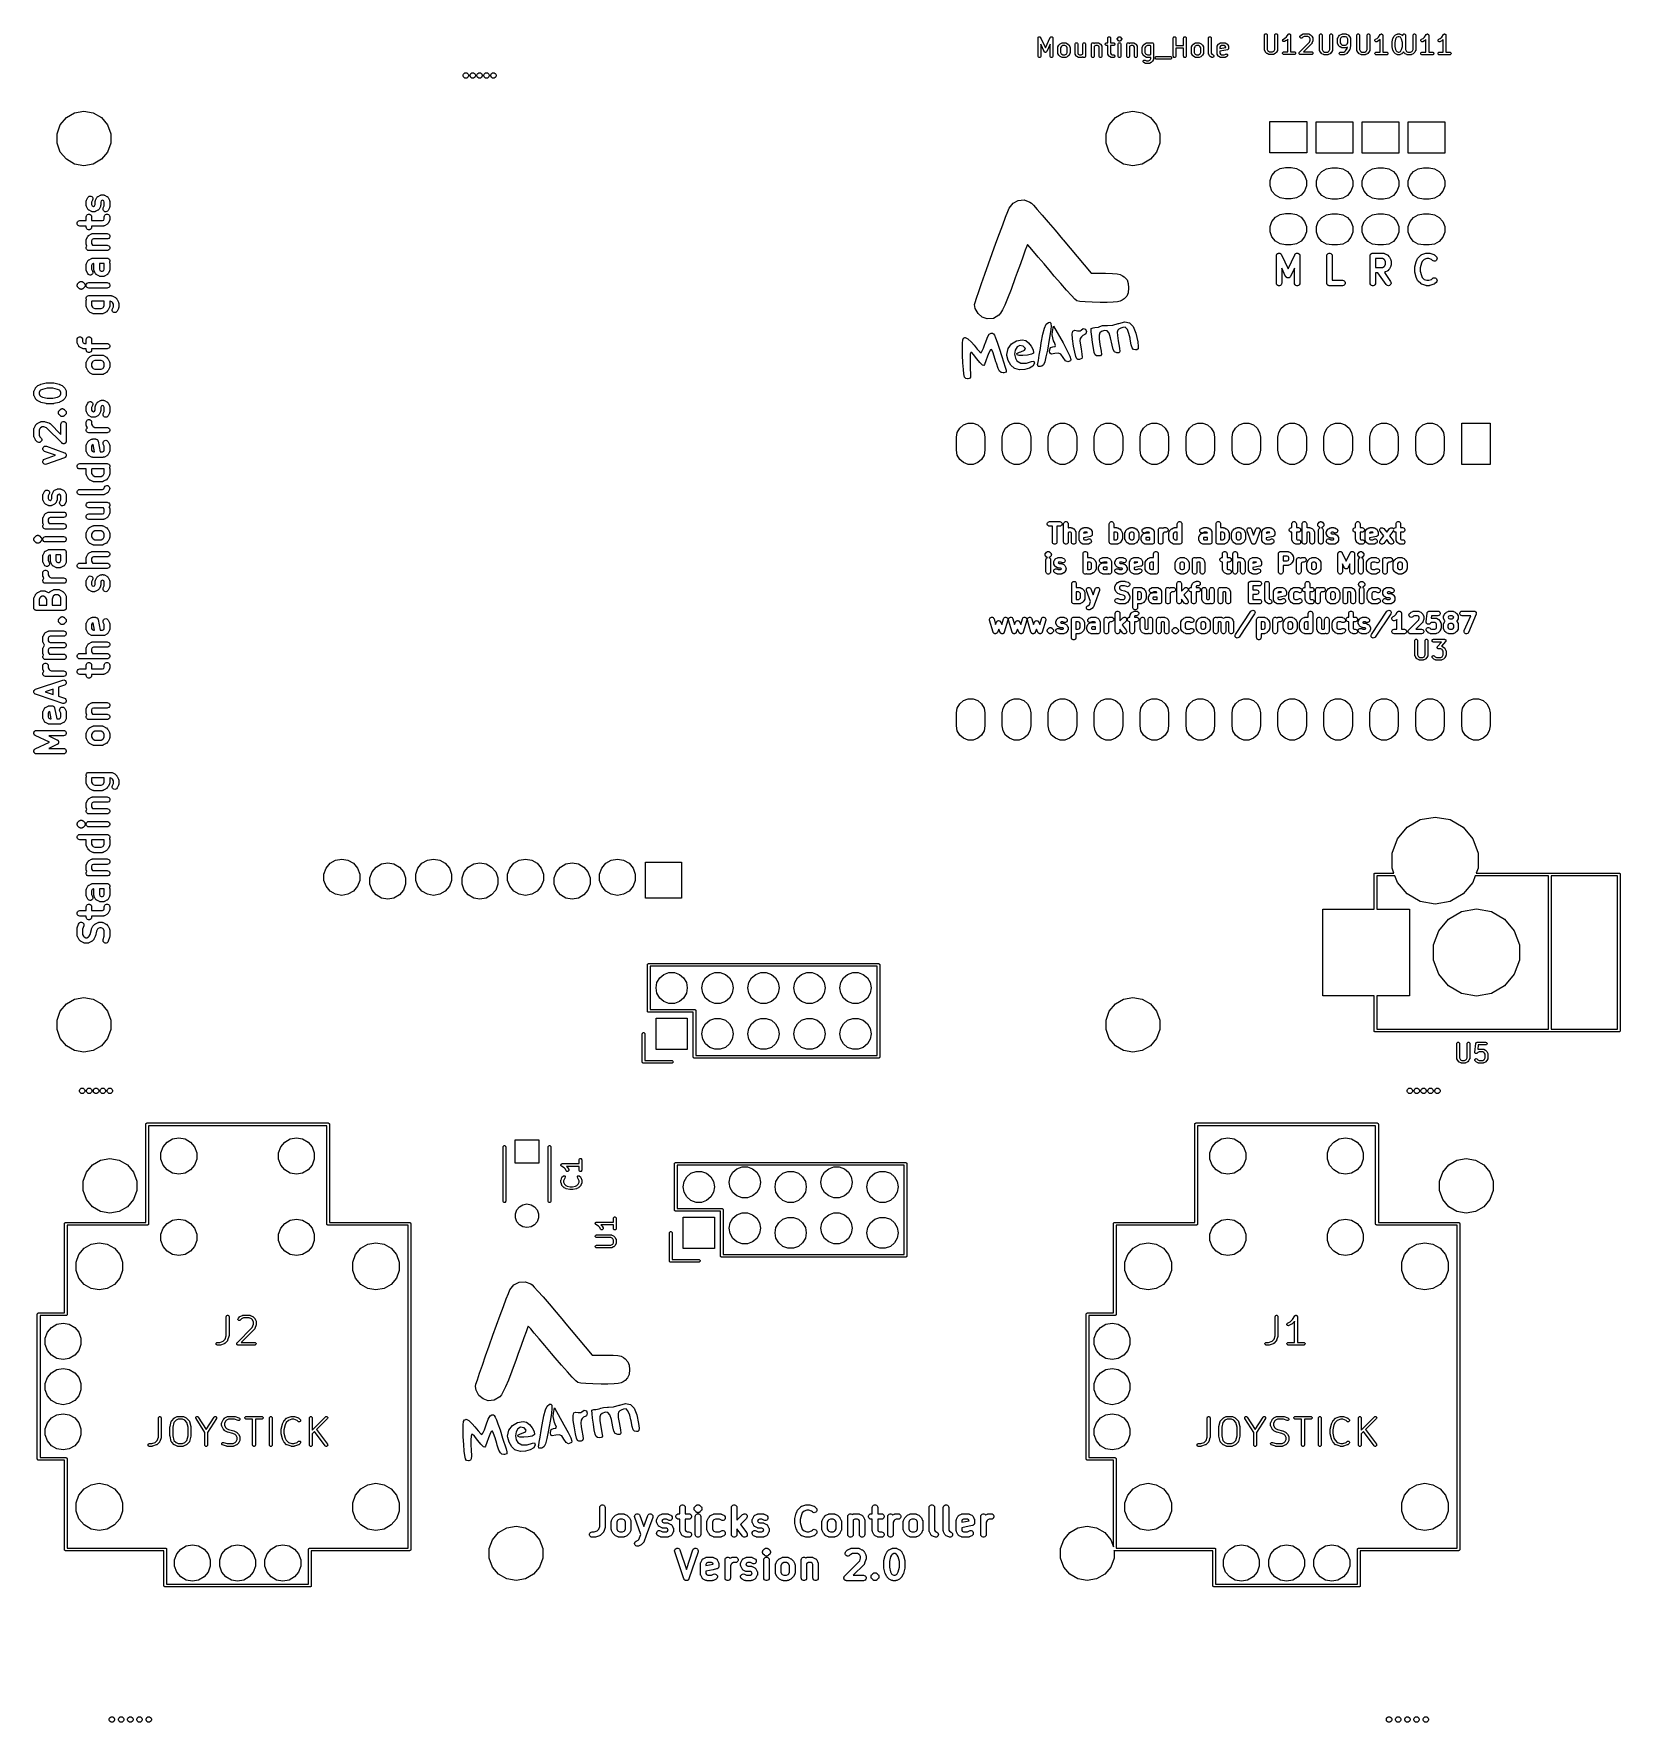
# Model space of a CAD drawing. Extents: x 94.7 to 182.4, y -163.6 to -70.2.
import ezdxf

# ---------------------------------------------------------------- set-up
doc = ezdxf.new("R2010")
doc.units = 0
doc.header["$MEASUREMENT"] = 0
doc.layers.add('BLACK', color=7, linetype='CONTINUOUS')

msp = doc.modelspace()

# ---------------------------------------------------------------- linework, layer by layer
at = {"layer": 'Black'}
for p, q in [((150.258, -70.4524), (150.26, -70.4427)), ((150.258, -71.4524), (150.258, -70.4524)), ((150.26, -70.4427), (150.261, -70.433)), ((150.261, -70.433), (150.262, -70.43)), ((150.262, -70.43), (150.263, -70.4267)), ((150.263, -70.4267), (150.268, -70.4183)), ((150.268, -70.4183), (150.272, -70.4094)), ((150.272, -70.4094), (150.274, -70.407)), ((150.274, -70.407), (150.276, -70.4042)), ((150.276, -70.4042), (150.283, -70.3979)), ((150.283, -70.3979), (150.29, -70.391)), ((150.29, -70.391), (150.293, -70.3896)), ((150.293, -70.3896), (150.296, -70.3874)), ((150.296, -70.3874), (150.305, -70.3841)), ((150.305, -70.3841), (150.314, -70.3799)), ((150.314, -70.3799), (150.317, -70.3797)), ((150.317, -70.3797), (150.32, -70.3785)), ((150.32, -70.3785), (150.33, -70.3785)), ((150.33, -70.3785), (150.34, -70.3777)), ((150.34, -70.3777), (150.343, -70.3785)), ((150.343, -70.3785), (150.346, -70.3785)), ((150.346, -70.3785), (150.356, -70.3819)), ((150.356, -70.3819), (150.365, -70.3844)), ((150.365, -70.3844), (150.368, -70.3863)), ((150.368, -70.3863), (150.371, -70.3874)), ((150.371, -70.3874), (150.378, -70.3937)), ((150.378, -70.3937), (150.386, -70.3993)), ((150.386, -70.3993), (150.388, -70.402)), ((150.388, -70.402), (150.391, -70.4042)), ((150.391, -70.4042), (150.396, -70.4126)), ((150.396, -70.4126), (150.401, -70.4207)), ((150.401, -70.4207), (150.667, -70.9893)), ((150.599, -71.1984), (150.408, -70.7904)), ((150.408, -70.7904), (150.408, -71.4524)), ((150.667, -70.9893), (150.932, -70.4207)), ((150.925, -70.7904), (150.735, -71.1984)), ((150.925, -71.4524), (150.925, -70.7904)), ((150.932, -70.4207), (150.938, -70.4126)), ((150.938, -70.4126), (150.943, -70.4042)), ((150.943, -70.4042), (150.945, -70.402)), ((150.945, -70.402), (150.947, -70.3993)), ((150.947, -70.3993), (150.955, -70.3937)), ((150.955, -70.3937), (150.963, -70.3874)), ((150.963, -70.3874), (150.966, -70.3863)), ((150.966, -70.3863), (150.968, -70.3844)), ((150.968, -70.3844), (150.978, -70.3819)), ((150.978, -70.3819), (150.987, -70.3785)), ((150.987, -70.3785), (150.99, -70.3785)), ((150.99, -70.3785), (150.993, -70.3777)), ((150.993, -70.3777), (151.003, -70.3785)), ((151.003, -70.3785), (151.013, -70.3785)), ((151.013, -70.3785), (151.016, -70.3797)), ((151.016, -70.3797), (151.019, -70.3799)), ((151.019, -70.3799), (151.028, -70.3841)), ((151.028, -70.3841), (151.038, -70.3874)), ((151.038, -70.3874), (151.04, -70.3896)), ((151.04, -70.3896), (151.043, -70.391)), ((151.043, -70.391), (151.05, -70.3979)), ((151.05, -70.3979), (151.057, -70.4042)), ((151.057, -70.4042), (151.059, -70.407)), ((151.059, -70.407), (151.061, -70.4094)), ((151.061, -70.4094), (151.066, -70.4183)), ((151.066, -70.4183), (151.07, -70.4267)), ((151.07, -70.4267), (151.071, -70.43)), ((151.071, -70.43), (151.072, -70.433)), ((151.072, -70.433), (151.073, -70.4427)), ((151.073, -70.4427), (151.075, -70.4524)), ((151.075, -70.4524), (151.075, -71.4524)), ((151.361, -70.9426), (151.409, -70.8474)), ((151.409, -70.8474), (151.416, -70.8378)), ((151.416, -70.8378), (151.423, -70.8279)), ((151.423, -70.8279), (151.471, -70.7803)), ((151.471, -70.7803), (151.481, -70.7734)), ((151.481, -70.7734), (151.49, -70.7663)), ((151.49, -70.7663), (151.586, -70.7186)), ((151.538, -70.9254), (151.504, -70.9939)), ((151.568, -70.895), (151.538, -70.9254)), ((151.637, -70.8607), (151.568, -70.895)), ((151.586, -70.7186), (151.59, -70.7174)), ((151.59, -70.7174), (151.593, -70.7152)), ((151.593, -70.7152), (151.602, -70.7137)), ((151.602, -70.7137), (151.61, -70.7112)), ((151.61, -70.7112), (151.615, -70.7115)), ((151.615, -70.7115), (151.619, -70.7107)), ((151.619, -70.7107), (151.762, -70.7107)), ((151.744, -70.8607), (151.637, -70.8607)), ((151.813, -70.895), (151.744, -70.8607)), ((151.762, -70.7107), (151.766, -70.7115)), ((151.766, -70.7115), (151.77, -70.7112)), ((151.77, -70.7112), (151.779, -70.7137)), ((151.779, -70.7137), (151.788, -70.7152)), ((151.788, -70.7152), (151.791, -70.7174)), ((151.791, -70.7174), (151.795, -70.7186)), ((151.795, -70.7186), (151.891, -70.7663)), ((151.843, -70.9254), (151.813, -70.895)), ((151.877, -70.9939), (151.843, -70.9254)), ((151.891, -70.7663), (151.9, -70.7734)), ((151.9, -70.7734), (151.91, -70.7803)), ((151.91, -70.7803), (151.958, -70.8279)), ((151.958, -70.8279), (151.965, -70.8378)), ((151.965, -70.8378), (151.972, -70.8474)), ((151.972, -70.8474), (152.019, -70.9426)), ((152.306, -70.7857), (152.31, -70.7601)), ((152.306, -71.3095), (152.306, -70.7857)), ((152.31, -70.7601), (152.323, -70.7375)), ((152.323, -70.7375), (152.343, -70.7208)), ((152.343, -70.7208), (152.368, -70.7119)), ((152.368, -70.7119), (152.394, -70.7119)), ((152.394, -70.7119), (152.418, -70.7208)), ((152.418, -70.7208), (152.438, -70.7375)), ((152.438, -70.7375), (152.451, -70.7601)), ((152.451, -70.7601), (152.456, -70.7857)), ((152.456, -70.7857), (152.456, -71.2918)), ((152.735, -70.7857), (152.739, -70.7601)), ((152.735, -71.3261), (152.735, -70.7857)), ((152.739, -70.7601), (152.752, -70.7375)), ((152.752, -70.7375), (152.772, -70.7208)), ((152.772, -70.7208), (152.797, -70.7119)), ((152.797, -70.7119), (152.823, -70.7119)), ((152.823, -70.7119), (152.847, -70.7208)), ((152.847, -70.7208), (152.867, -70.7375)), ((152.867, -70.7375), (152.88, -70.7601)), ((152.88, -70.7601), (152.885, -70.7857)), ((152.885, -70.7857), (152.885, -71.4524)), ((153.211, -70.7857), (153.215, -70.7601)), ((153.211, -71.4524), (153.211, -70.7857)), ((153.215, -70.7601), (153.228, -70.7375)), ((153.228, -70.7375), (153.248, -70.7208)), ((153.248, -70.7208), (153.273, -70.7119)), ((153.273, -70.7119), (153.299, -70.7119)), ((153.299, -70.7119), (153.323, -70.7208)), ((153.323, -70.7208), (153.343, -70.7375)), ((153.343, -70.7375), (153.346, -70.743)), ((153.346, -70.743), (153.395, -70.7186)), ((153.378, -70.895), (153.361, -70.912)), ((153.361, -70.912), (153.361, -71.4524)), ((153.446, -70.8607), (153.378, -70.895)), ((153.395, -70.7186), (153.399, -70.7174)), ((153.399, -70.7174), (153.403, -70.7152)), ((153.403, -70.7152), (153.412, -70.7137)), ((153.412, -70.7137), (153.42, -70.7112)), ((153.42, -70.7112), (153.424, -70.7115)), ((153.424, -70.7115), (153.429, -70.7107)), ((153.429, -70.7107), (153.571, -70.7107)), ((153.554, -70.8607), (153.446, -70.8607)), ((153.611, -70.8892), (153.554, -70.8607)), ((153.571, -70.7107), (153.576, -70.7115)), ((153.576, -70.7115), (153.58, -70.7112)), ((153.58, -70.7112), (153.588, -70.7137)), ((153.588, -70.7137), (153.597, -70.7152)), ((153.597, -70.7152), (153.601, -70.7174)), ((153.601, -70.7174), (153.605, -70.7186)), ((153.605, -70.7186), (153.7, -70.7663)), ((153.639, -70.9463), (153.611, -70.8892)), ((153.7, -70.7663), (153.709, -70.7728)), ((153.709, -70.7728), (153.718, -70.7789)), ((153.718, -70.7789), (153.719, -70.7805)), ((153.719, -70.7805), (153.721, -70.7818)), ((153.721, -70.7818), (153.727, -70.791)), ((153.727, -70.791), (153.734, -70.7998)), ((153.734, -70.7998), (153.781, -70.895)), ((153.781, -70.895), (153.783, -70.8992)), ((153.783, -70.8992), (153.785, -70.9029)), ((153.785, -70.9029), (153.786, -70.9116)), ((153.786, -70.9116), (153.789, -70.92)), ((153.789, -70.92), (153.789, -70.9243)), ((153.789, -70.9243), (153.789, -70.9286)), ((153.789, -70.9286), (153.789, -71.4524)), ((153.974, -70.7727), (153.983, -70.7482)), ((153.974, -70.7987), (153.974, -70.7727)), ((153.983, -70.8232), (153.974, -70.7987)), ((153.983, -70.7482), (153.999, -70.7283)), ((153.999, -70.8432), (153.983, -70.8232)), ((153.999, -70.7283), (154.022, -70.7152)), ((154.022, -70.8562), (153.999, -70.8432)), ((154.022, -70.7152), (154.048, -70.7107)), ((154.048, -70.8607), (154.022, -70.8562)), ((154.048, -70.7107), (154.115, -70.7107)), ((154.115, -70.8607), (154.048, -70.8607)), ((154.115, -70.4524), (154.12, -70.4267)), ((154.115, -70.7107), (154.115, -70.4524)), ((154.115, -71.3095), (154.115, -70.8607)), ((154.12, -70.4267), (154.133, -70.4042)), ((154.133, -70.4042), (154.153, -70.3874)), ((154.153, -70.3874), (154.177, -70.3785)), ((154.177, -70.3785), (154.204, -70.3785)), ((154.204, -70.3785), (154.228, -70.3874)), ((154.228, -70.3874), (154.248, -70.4042)), ((154.248, -70.4042), (154.261, -70.4267)), ((154.261, -70.4267), (154.265, -70.4524)), ((154.265, -70.4524), (154.265, -70.7107)), ((154.265, -70.7107), (154.429, -70.7107)), ((154.429, -70.8607), (154.265, -70.8607)), ((154.265, -70.8607), (154.265, -71.2918)), ((154.429, -70.7107), (154.454, -70.7152)), ((154.454, -70.8562), (154.429, -70.8607)), ((154.454, -70.7152), (154.477, -70.7283)), ((154.477, -70.8432), (154.454, -70.8562)), ((154.477, -70.7283), (154.494, -70.7482)), ((154.494, -70.8232), (154.477, -70.8432)), ((154.494, -70.7482), (154.502, -70.7727)), ((154.502, -70.7987), (154.494, -70.8232)), ((154.502, -70.7727), (154.502, -70.7987)), ((154.64, -70.4935), (154.641, -70.4871)), ((154.64, -70.5), (154.64, -70.4935)), ((154.64, -70.5065), (154.64, -70.5)), ((154.641, -70.5129), (154.64, -70.5065)), ((154.641, -70.4871), (154.642, -70.4806)), ((154.642, -70.5194), (154.641, -70.5129)), ((154.642, -70.4806), (154.645, -70.4746)), ((154.645, -70.5254), (154.642, -70.5194)), ((154.645, -70.4746), (154.646, -70.4683)), ((154.646, -70.5317), (154.645, -70.5254)), ((154.646, -70.4683), (154.65, -70.4629)), ((154.65, -70.5371), (154.646, -70.5317)), ((154.65, -70.4629), (154.653, -70.457)), ((154.653, -70.543), (154.65, -70.5371)), ((154.653, -70.457), (154.657, -70.4523)), ((154.657, -70.5477), (154.653, -70.543)), ((154.657, -70.4523), (154.661, -70.447)), ((154.661, -70.553), (154.657, -70.5477)), ((154.661, -70.447), (154.709, -70.3993)), ((154.709, -70.6007), (154.661, -70.553)), ((154.687, -70.7857), (154.691, -70.7601)), ((154.687, -71.4524), (154.687, -70.7857)), ((154.691, -70.7601), (154.704, -70.7375)), ((154.704, -70.7375), (154.724, -70.7208)), ((154.709, -70.3993), (154.714, -70.3956)), ((154.714, -70.6044), (154.709, -70.6007)), ((154.714, -70.3956), (154.719, -70.3909)), ((154.719, -70.6091), (154.714, -70.6044)), ((154.719, -70.3909), (154.722, -70.3895)), ((154.722, -70.6105), (154.719, -70.6091)), ((154.722, -70.3895), (154.724, -70.3874)), ((154.724, -70.6126), (154.722, -70.6105)), ((154.724, -70.3874), (154.728, -70.3863)), ((154.728, -70.6137), (154.724, -70.6126)), ((154.724, -70.7208), (154.749, -70.7119)), ((154.728, -70.3863), (154.73, -70.3844)), ((154.73, -70.6156), (154.728, -70.6137)), ((154.73, -70.3844), (154.737, -70.3827)), ((154.737, -70.6173), (154.73, -70.6156)), ((154.737, -70.3827), (154.742, -70.3799)), ((154.742, -70.6201), (154.737, -70.6173)), ((154.742, -70.3799), (154.746, -70.3796)), ((154.746, -70.6204), (154.742, -70.6201)), ((154.746, -70.3796), (154.749, -70.3785)), ((154.749, -70.6215), (154.746, -70.6204)), ((154.749, -70.3785), (154.752, -70.3785)), ((154.752, -70.6215), (154.749, -70.6215)), ((154.749, -70.7119), (154.775, -70.7119)), ((154.752, -70.3785), (154.755, -70.3777)), ((154.755, -70.6223), (154.752, -70.6215)), ((154.755, -70.3777), (154.762, -70.3782)), ((154.762, -70.6218), (154.755, -70.6223)), ((154.762, -70.3782), (154.768, -70.3777)), ((154.768, -70.6223), (154.762, -70.6218)), ((154.768, -70.3777), (154.772, -70.3785)), ((154.772, -70.6215), (154.768, -70.6223)), ((154.772, -70.3785), (154.775, -70.3785)), ((154.775, -70.6215), (154.772, -70.6215)), ((154.775, -70.3785), (154.778, -70.3796)), ((154.778, -70.6204), (154.775, -70.6215)), ((154.775, -70.7119), (154.799, -70.7208)), ((154.778, -70.3796), (154.781, -70.3799)), ((154.781, -70.6201), (154.778, -70.6204)), ((154.781, -70.3799), (154.787, -70.3827)), ((154.787, -70.6173), (154.781, -70.6201)), ((154.787, -70.3827), (154.794, -70.3844)), ((154.794, -70.6156), (154.787, -70.6173)), ((154.794, -70.3844), (154.796, -70.3863)), ((154.796, -70.6137), (154.794, -70.6156)), ((154.796, -70.3863), (154.799, -70.3874)), ((154.799, -70.6126), (154.796, -70.6137)), ((154.799, -70.3874), (154.802, -70.3895)), ((154.802, -70.6105), (154.799, -70.6126)), ((154.799, -70.7208), (154.819, -70.7375)), ((154.802, -70.3895), (154.805, -70.3909)), ((154.805, -70.6091), (154.802, -70.6105)), ((154.805, -70.3909), (154.81, -70.3956)), ((154.81, -70.6044), (154.805, -70.6091)), ((154.81, -70.3956), (154.815, -70.3993)), ((154.815, -70.6007), (154.81, -70.6044)), ((154.815, -70.3993), (154.863, -70.447)), ((154.863, -70.553), (154.815, -70.6007)), ((154.819, -70.7375), (154.832, -70.7601)), ((154.832, -70.7601), (154.837, -70.7857)), ((154.837, -70.7857), (154.837, -71.4524)), ((154.863, -70.447), (154.866, -70.4523)), ((154.866, -70.5477), (154.863, -70.553)), ((154.866, -70.4523), (154.871, -70.457)), ((154.871, -70.543), (154.866, -70.5477)), ((154.871, -70.457), (154.874, -70.4629)), ((154.874, -70.5371), (154.871, -70.543)), ((154.874, -70.4629), (154.877, -70.4683)), ((154.877, -70.5317), (154.874, -70.5371)), ((154.877, -70.4683), (154.879, -70.4746)), ((154.879, -70.5254), (154.877, -70.5317)), ((154.879, -70.4746), (154.882, -70.4806)), ((154.882, -70.5194), (154.879, -70.5254)), ((154.882, -70.4806), (154.883, -70.4871)), ((154.883, -70.5129), (154.882, -70.5194)), ((154.883, -70.4871), (154.884, -70.4935)), ((154.884, -70.5065), (154.883, -70.5129)), ((154.884, -70.4935), (154.884, -70.5)), ((154.884, -70.5), (154.884, -70.5065)), ((155.163, -70.7857), (155.168, -70.7601)), ((155.163, -71.4524), (155.163, -70.7857)), ((155.168, -70.7601), (155.181, -70.7375)), ((155.181, -70.7375), (155.201, -70.7208)), ((155.201, -70.7208), (155.225, -70.7119)), ((155.225, -70.7119), (155.251, -70.7119)), ((155.251, -70.7119), (155.276, -70.7208)), ((155.276, -70.7208), (155.296, -70.7375)), ((155.296, -70.7375), (155.299, -70.743)), ((155.299, -70.743), (155.347, -70.7186)), ((155.33, -70.895), (155.313, -70.912)), ((155.313, -70.912), (155.313, -71.4524)), ((155.399, -70.8607), (155.33, -70.895)), ((155.347, -70.7186), (155.352, -70.7174)), ((155.352, -70.7174), (155.355, -70.7152)), ((155.355, -70.7152), (155.364, -70.7137)), ((155.364, -70.7137), (155.372, -70.7112)), ((155.372, -70.7112), (155.377, -70.7115)), ((155.377, -70.7115), (155.381, -70.7107)), ((155.381, -70.7107), (155.524, -70.7107)), ((155.506, -70.8607), (155.399, -70.8607)), ((155.563, -70.8892), (155.506, -70.8607)), ((155.524, -70.7107), (155.528, -70.7115)), ((155.528, -70.7115), (155.532, -70.7112)), ((155.532, -70.7112), (155.541, -70.7137)), ((155.541, -70.7137), (155.549, -70.7152)), ((155.549, -70.7152), (155.553, -70.7174)), ((155.553, -70.7174), (155.557, -70.7186)), ((155.557, -70.7186), (155.653, -70.7663)), ((155.592, -70.9463), (155.563, -70.8892)), ((155.653, -70.7663), (155.661, -70.7728)), ((155.661, -70.7728), (155.671, -70.7789)), ((155.671, -70.7789), (155.672, -70.7805)), ((155.672, -70.7805), (155.674, -70.7818)), ((155.674, -70.7818), (155.68, -70.791)), ((155.68, -70.791), (155.686, -70.7998)), ((155.686, -70.7998), (155.734, -70.895)), ((155.734, -70.895), (155.735, -70.8992)), ((155.735, -70.8992), (155.737, -70.9029)), ((155.737, -70.9029), (155.739, -70.9116)), ((155.739, -70.9116), (155.741, -70.92)), ((155.741, -70.92), (155.741, -70.9243)), ((155.741, -70.9243), (155.742, -70.9286)), ((155.742, -70.9286), (155.742, -71.4524)), ((156.028, -70.9426), (156.076, -70.8474)), ((156.076, -70.8474), (156.083, -70.8378)), ((156.083, -70.8378), (156.09, -70.8279)), ((156.09, -70.8279), (156.137, -70.7803)), ((156.137, -70.7803), (156.147, -70.7734)), ((156.147, -70.7734), (156.157, -70.7663)), ((156.157, -70.7663), (156.252, -70.7186)), ((156.204, -70.9254), (156.17, -70.9939)), ((156.235, -70.895), (156.204, -70.9254)), ((156.303, -70.8607), (156.235, -70.895)), ((156.252, -70.7186), (156.256, -70.7174)), ((156.256, -70.7174), (156.26, -70.7152)), ((156.26, -70.7152), (156.269, -70.7137)), ((156.269, -70.7137), (156.277, -70.7112)), ((156.277, -70.7112), (156.281, -70.7115)), ((156.281, -70.7115), (156.286, -70.7107)), ((156.286, -70.7107), (156.476, -70.7107)), ((156.458, -70.8607), (156.303, -70.8607)), ((156.496, -70.8797), (156.458, -70.8607)), ((156.476, -70.7107), (156.48, -70.7115)), ((156.48, -70.7115), (156.485, -70.7112)), ((156.485, -70.7112), (156.493, -70.7137)), ((156.493, -70.7137), (156.502, -70.7152)), ((156.496, -71.3584), (156.496, -70.8797)), ((156.502, -70.7152), (156.506, -70.7174)), ((156.506, -70.7174), (156.51, -70.7186)), ((156.51, -70.7186), (156.526, -70.727)), ((156.526, -70.727), (156.534, -70.7208)), ((156.534, -70.7208), (156.558, -70.7119)), ((156.558, -70.7119), (156.584, -70.7119)), ((156.584, -70.7119), (156.609, -70.7208)), ((156.609, -70.7208), (156.629, -70.7375)), ((156.629, -70.7375), (156.642, -70.7601)), ((156.642, -70.7601), (156.646, -70.7857)), ((156.646, -70.7857), (156.646, -71.5952)), ((157.735, -70.4524), (157.739, -70.4267)), ((157.735, -71.4524), (157.735, -70.4524)), ((157.739, -70.4267), (157.752, -70.4042)), ((157.752, -70.4042), (157.772, -70.3874)), ((157.772, -70.3874), (157.797, -70.3785)), ((157.797, -70.3785), (157.823, -70.3785)), ((157.823, -70.3785), (157.847, -70.3874)), ((157.847, -70.3874), (157.867, -70.4042)), ((157.867, -70.4042), (157.88, -70.4267)), ((157.88, -70.4267), (157.885, -70.4524)), ((157.885, -70.4524), (157.885, -70.8536)), ((157.885, -70.8536), (158.306, -70.8536)), ((158.306, -70.4524), (158.31, -70.4267)), ((158.306, -70.8536), (158.306, -70.4524)), ((158.31, -70.4267), (158.324, -70.4042)), ((158.324, -70.4042), (158.343, -70.3874)), ((158.343, -70.3874), (158.368, -70.3785)), ((158.368, -70.3785), (158.394, -70.3785)), ((158.394, -70.3785), (158.418, -70.3874)), ((158.418, -70.3874), (158.438, -70.4042)), ((158.438, -70.4042), (158.451, -70.4267)), ((158.451, -70.4267), (158.456, -70.4524)), ((158.456, -70.4524), (158.456, -71.4524)), ((158.742, -70.9426), (158.79, -70.8474)), ((158.79, -70.8474), (158.797, -70.8378)), ((158.797, -70.8378), (158.804, -70.8279)), ((158.804, -70.8279), (158.852, -70.7803)), ((158.852, -70.7803), (158.862, -70.7734)), ((158.862, -70.7734), (158.871, -70.7663)), ((158.871, -70.7663), (158.966, -70.7186)), ((158.919, -70.9254), (158.885, -70.9939)), ((158.949, -70.895), (158.919, -70.9254)), ((159.018, -70.8607), (158.949, -70.895)), ((158.966, -70.7186), (158.971, -70.7174)), ((158.971, -70.7174), (158.974, -70.7152)), ((158.974, -70.7152), (158.983, -70.7137)), ((158.983, -70.7137), (158.991, -70.7112)), ((158.991, -70.7112), (158.996, -70.7115)), ((158.996, -70.7115), (159, -70.7107)), ((159, -70.7107), (159.143, -70.7107)), ((159.125, -70.8607), (159.018, -70.8607)), ((159.194, -70.895), (159.125, -70.8607)), ((159.143, -70.7107), (159.147, -70.7115)), ((159.147, -70.7115), (159.151, -70.7112)), ((159.151, -70.7112), (159.16, -70.7137)), ((159.16, -70.7137), (159.169, -70.7152)), ((159.169, -70.7152), (159.172, -70.7174)), ((159.172, -70.7174), (159.176, -70.7186)), ((159.176, -70.7186), (159.272, -70.7663)), ((159.224, -70.9254), (159.194, -70.895)), ((159.258, -70.9939), (159.224, -70.9254)), ((159.272, -70.7663), (159.281, -70.7734)), ((159.281, -70.7734), (159.291, -70.7803)), ((159.291, -70.7803), (159.339, -70.8279)), ((159.339, -70.8279), (159.346, -70.8378)), ((159.346, -70.8378), (159.353, -70.8474)), ((159.353, -70.8474), (159.4, -70.9426)), ((159.687, -70.4524), (159.691, -70.4267)), ((159.687, -71.3095), (159.687, -70.4524)), ((159.691, -70.4267), (159.704, -70.4042)), ((159.704, -70.4042), (159.724, -70.3874)), ((159.724, -70.3874), (159.749, -70.3785)), ((159.749, -70.3785), (159.775, -70.3785)), ((159.775, -70.3785), (159.799, -70.3874)), ((159.799, -70.3874), (159.819, -70.4042)), ((159.819, -70.4042), (159.832, -70.4267)), ((159.832, -70.4267), (159.837, -70.4524)), ((159.837, -70.4524), (159.837, -71.2918)), ((160.163, -70.9286), (160.164, -70.9243)), ((160.163, -71.3095), (160.163, -70.9286)), ((160.164, -70.92), (160.166, -70.9116)), ((160.164, -70.9243), (160.164, -70.92)), ((160.166, -70.9116), (160.168, -70.9029)), ((160.168, -70.9029), (160.17, -70.8992)), ((160.17, -70.8992), (160.171, -70.895)), ((160.171, -70.895), (160.219, -70.7998)), ((160.219, -70.7998), (160.225, -70.791)), ((160.225, -70.791), (160.231, -70.7818)), ((160.231, -70.7818), (160.233, -70.7805)), ((160.233, -70.7805), (160.234, -70.7789)), ((160.234, -70.7789), (160.243, -70.7728)), ((160.243, -70.7728), (160.252, -70.7663)), ((160.252, -70.7663), (160.347, -70.7186)), ((160.342, -70.8892), (160.313, -70.9463)), ((160.399, -70.8607), (160.342, -70.8892)), ((160.347, -70.7186), (160.352, -70.7174)), ((160.352, -70.7174), (160.355, -70.7152)), ((160.355, -70.7152), (160.364, -70.7137)), ((160.364, -70.7137), (160.372, -70.7112)), ((160.372, -70.7112), (160.377, -70.7115)), ((160.377, -70.7115), (160.381, -70.7107)), ((160.381, -70.7107), (160.571, -70.7107)), ((160.554, -70.8607), (160.399, -70.8607)), ((160.611, -70.8892), (160.554, -70.8607)), ((160.571, -70.7107), (160.576, -70.7115)), ((160.576, -70.7115), (160.58, -70.7112)), ((160.58, -70.7112), (160.588, -70.7137)), ((160.588, -70.7137), (160.597, -70.7152)), ((160.597, -70.7152), (160.601, -70.7174)), ((160.601, -70.7174), (160.605, -70.7186)), ((160.605, -70.7186), (160.7, -70.7663)), ((160.639, -70.9463), (160.611, -70.8892)), ((160.7, -70.7663), (160.709, -70.7728)), ((160.709, -70.7728), (160.718, -70.7789)), ((160.718, -70.7789), (160.719, -70.7805)), ((160.719, -70.7805), (160.721, -70.7818)), ((160.721, -70.7818), (160.727, -70.791)), ((160.727, -70.791), (160.734, -70.7998)), ((160.734, -70.7998), (160.781, -70.895)), ((160.781, -70.895), (160.783, -70.8992)), ((160.783, -70.8992), (160.785, -70.9029)), ((160.785, -70.9029), (160.786, -70.9116)), ((160.786, -70.9116), (160.789, -70.92)), ((160.789, -70.92), (160.789, -70.9243)), ((160.789, -70.9243), (160.789, -70.9286)), ((160.789, -70.9286), (160.789, -71.0238)), ((162.782, -70.2874), (162.786, -70.2617)), ((162.782, -71.0969), (162.782, -70.2874)), ((162.786, -70.2617), (162.799, -70.2392)), ((162.799, -70.2392), (162.819, -70.2224)), ((162.819, -70.2224), (162.844, -70.2135)), ((162.844, -70.2135), (162.87, -70.2135)), ((162.87, -70.2135), (162.894, -70.2224)), ((162.894, -70.2224), (162.914, -70.2392)), ((162.914, -70.2392), (162.927, -70.2617)), ((162.927, -70.2617), (162.932, -70.2874)), ((162.932, -70.2874), (162.932, -71.0792)), ((163.353, -70.2874), (163.358, -70.2617)), ((163.353, -71.0792), (163.353, -70.2874)), ((163.358, -70.2617), (163.371, -70.2392)), ((163.371, -70.2392), (163.391, -70.2224)), ((163.391, -70.2224), (163.415, -70.2135)), ((163.415, -70.2135), (163.441, -70.2135)), ((163.441, -70.2135), (163.466, -70.2224)), ((163.466, -70.2224), (163.486, -70.2392)), ((163.486, -70.2392), (163.499, -70.2617)), ((163.499, -70.2617), (163.503, -70.2874)), ((163.503, -70.2874), (163.503, -71.0969)), ((163.782, -70.5686), (163.788, -70.5433)), ((163.785, -70.5945), (163.782, -70.5686)), ((163.797, -70.6178), (163.785, -70.5945)), ((163.788, -70.5433), (163.802, -70.5215)), ((163.816, -70.6357), (163.797, -70.6178)), ((163.802, -70.5215), (163.823, -70.506)), ((163.839, -70.646), (163.816, -70.6357)), ((163.823, -70.506), (163.908, -70.4638)), ((163.865, -70.6476), (163.839, -70.646)), ((163.89, -70.6402), (163.865, -70.6476)), ((163.986, -70.5926), (163.89, -70.6402)), ((163.908, -70.4638), (163.989, -70.3825)), ((163.995, -70.5854), (163.986, -70.5926)), ((163.989, -70.3825), (164.08, -70.2458)), ((164.005, -70.5785), (163.995, -70.5854)), ((164.068, -70.5161), (164.005, -70.5785)), ((164.068, -71.2124), (164.068, -70.5161)), ((164.08, -70.2458), (164.083, -70.2428)), ((164.083, -70.2428), (164.085, -70.2392)), ((164.085, -70.2392), (164.092, -70.2334)), ((164.092, -70.2334), (164.098, -70.2269)), ((164.098, -70.2269), (164.102, -70.2251)), ((164.102, -70.2251), (164.105, -70.2224)), ((164.105, -70.2224), (164.114, -70.2194)), ((164.114, -70.2194), (164.122, -70.2154)), ((164.122, -70.2154), (164.126, -70.2149)), ((164.126, -70.2149), (164.13, -70.2135)), ((164.13, -70.2135), (164.139, -70.2135)), ((164.139, -70.2135), (164.147, -70.2125)), ((164.147, -70.2125), (164.151, -70.2135)), ((164.151, -70.2135), (164.156, -70.2135)), ((164.156, -70.2135), (164.164, -70.2166)), ((164.164, -70.2166), (164.173, -70.2187)), ((164.173, -70.2187), (164.176, -70.221)), ((164.176, -70.221), (164.18, -70.2224)), ((164.18, -70.2224), (164.187, -70.2282)), ((164.187, -70.2282), (164.194, -70.2331)), ((164.194, -70.2331), (164.197, -70.2365)), ((164.197, -70.2365), (164.2, -70.2392)), ((164.2, -70.2392), (164.205, -70.2469)), ((164.205, -70.2469), (164.21, -70.2541)), ((164.21, -70.2541), (164.211, -70.2581)), ((164.211, -70.2581), (164.213, -70.2617)), ((164.213, -70.2617), (164.215, -70.2705)), ((164.215, -70.2705), (164.217, -70.2791)), ((164.217, -70.2791), (164.217, -70.2833)), ((164.217, -70.2833), (164.218, -70.2874)), ((164.218, -70.2874), (164.218, -71.2124)), ((164.709, -71.2343), (165.268, -70.6754)), ((164.735, -70.3761), (164.741, -70.3509)), ((164.737, -70.402), (164.735, -70.3761)), ((164.748, -70.4256), (164.737, -70.402)), ((164.741, -70.3509), (164.756, -70.3296)), ((164.766, -70.4441), (164.748, -70.4256)), ((164.756, -70.3296), (164.804, -70.282)), ((164.79, -70.4551), (164.766, -70.4441)), ((164.816, -70.4573), (164.79, -70.4551)), ((164.804, -70.282), (164.814, -70.2751)), ((164.814, -70.2751), (164.823, -70.2679)), ((164.841, -70.4506), (164.816, -70.4573)), ((164.823, -70.2679), (164.919, -70.2203)), ((164.862, -70.4357), (164.841, -70.4506)), ((164.901, -70.3966), (164.862, -70.4357)), ((164.97, -70.3624), (164.901, -70.3966)), ((164.919, -70.2203), (164.923, -70.2191)), ((164.923, -70.2191), (164.926, -70.2169)), ((164.926, -70.2169), (164.935, -70.2154)), ((164.935, -70.2154), (164.944, -70.2129)), ((165.386, -70.769), (164.943, -71.2124)), ((164.944, -70.2129), (164.948, -70.2131)), ((164.948, -70.2131), (164.952, -70.2124)), ((164.952, -70.2124), (165.19, -70.2124)), ((165.173, -70.3624), (164.97, -70.3624)), ((165.241, -70.3966), (165.173, -70.3624)), ((165.19, -70.2124), (165.194, -70.2131)), ((165.194, -70.2131), (165.199, -70.2129)), ((165.199, -70.2129), (165.207, -70.2154)), ((165.207, -70.2154), (165.216, -70.2169)), ((165.216, -70.2169), (165.22, -70.2191)), ((165.22, -70.2191), (165.224, -70.2203)), ((165.224, -70.2203), (165.319, -70.2679)), ((165.271, -70.427), (165.241, -70.3966)), ((165.268, -70.6754), (165.306, -70.5609)), ((165.306, -70.4956), (165.271, -70.427)), ((165.306, -70.5609), (165.306, -70.4956)), ((165.319, -70.2679), (165.329, -70.2751)), ((165.329, -70.2751), (165.339, -70.282)), ((165.339, -70.282), (165.386, -70.3296)), ((165.386, -70.3296), (165.393, -70.3394)), ((165.389, -70.7654), (165.386, -70.769)), ((165.392, -70.7626), (165.389, -70.7654)), ((165.396, -70.7549), (165.392, -70.7626)), ((165.393, -70.3394), (165.4, -70.3491)), ((165.401, -70.7476), (165.396, -70.7549)), ((165.4, -70.3491), (165.448, -70.4443)), ((165.402, -70.7435), (165.401, -70.7476)), ((165.404, -70.7397), (165.402, -70.7435)), ((165.452, -70.5968), (165.404, -70.7397)), ((165.448, -70.4443), (165.449, -70.4485)), ((165.449, -70.4485), (165.451, -70.4522)), ((165.451, -70.4522), (165.453, -70.4609)), ((165.454, -70.5849), (165.452, -70.5968)), ((165.453, -70.4609), (165.455, -70.4693)), ((165.456, -70.5731), (165.454, -70.5849)), ((165.455, -70.4693), (165.455, -70.4736)), ((165.455, -70.4736), (165.456, -70.4779)), ((165.456, -70.4779), (165.456, -70.5731)), ((165.818, -70.2984), (165.823, -70.2727)), ((165.818, -71.1079), (165.818, -70.2984)), ((165.823, -70.2727), (165.836, -70.2502)), ((165.836, -70.2502), (165.856, -70.2334)), ((165.856, -70.2334), (165.88, -70.2245)), ((165.88, -70.2245), (165.906, -70.2245)), ((165.906, -70.2245), (165.931, -70.2334)), ((165.931, -70.2334), (165.951, -70.2502)), ((165.951, -70.2502), (165.964, -70.2727)), ((165.964, -70.2727), (165.968, -70.2984)), ((165.968, -70.2984), (165.968, -71.0902)), ((166.39, -70.2984), (166.394, -70.2727)), ((166.39, -71.0902), (166.39, -70.2984)), ((166.394, -70.2727), (166.407, -70.2502)), ((166.407, -70.2502), (166.427, -70.2334)), ((166.427, -70.2334), (166.452, -70.2245)), ((166.452, -70.2245), (166.478, -70.2245)), ((166.478, -70.2245), (166.502, -70.2334)), ((166.502, -70.2334), (166.522, -70.2502)), ((166.522, -70.2502), (166.535, -70.2727)), ((166.535, -70.2727), (166.54, -70.2984)), ((166.54, -70.2984), (166.54, -71.1079)), ((166.818, -70.4889), (166.819, -70.4846)), ((166.818, -70.727), (166.818, -70.4889)), ((166.819, -70.7312), (166.818, -70.727)), ((166.819, -70.4803), (166.821, -70.4719)), ((166.819, -70.4846), (166.819, -70.4803)), ((166.819, -70.7355), (166.819, -70.7312)), ((166.821, -70.7439), (166.819, -70.7355)), ((166.821, -70.4719), (166.823, -70.4632)), ((166.823, -70.7526), (166.821, -70.7439)), ((166.823, -70.4632), (166.825, -70.4595)), ((166.825, -70.7563), (166.823, -70.7526)), ((166.825, -70.4595), (166.826, -70.4553)), ((166.826, -70.7605), (166.825, -70.7563)), ((166.826, -70.4553), (166.874, -70.3601)), ((166.874, -70.8557), (166.826, -70.7605)), ((166.874, -70.3601), (166.881, -70.3504)), ((166.881, -70.8654), (166.874, -70.8557)), ((166.881, -70.3504), (166.888, -70.3406)), ((166.888, -70.8752), (166.881, -70.8654)), ((166.888, -70.3406), (166.935, -70.293)), ((166.935, -70.9228), (166.888, -70.8752)), ((166.935, -70.293), (166.945, -70.2861)), ((166.945, -70.9297), (166.935, -70.9228)), ((166.945, -70.2861), (166.955, -70.2789)), ((166.955, -70.9369), (166.945, -70.9297)), ((166.955, -70.2789), (167.05, -70.2313)), ((167.05, -70.9845), (166.955, -70.9369)), ((167.002, -70.438), (166.968, -70.5066)), ((166.968, -70.5066), (166.968, -70.7092)), ((166.968, -70.7092), (167.002, -70.7778)), ((167.033, -70.4076), (167.002, -70.438)), ((167.002, -70.7778), (167.033, -70.8082)), ((167.101, -70.3734), (167.033, -70.4076)), ((167.033, -70.8082), (167.101, -70.8424)), ((167.05, -70.2313), (167.054, -70.2301)), ((167.054, -70.2301), (167.058, -70.2279)), ((167.058, -70.2279), (167.067, -70.2264)), ((167.067, -70.2264), (167.075, -70.2239)), ((167.075, -70.2239), (167.079, -70.2241)), ((167.079, -70.2241), (167.084, -70.2234)), ((167.084, -70.2234), (167.274, -70.2234)), ((167.256, -70.3734), (167.101, -70.3734)), ((167.101, -70.8424), (167.256, -70.8424)), ((167.325, -70.4076), (167.256, -70.3734)), ((167.256, -70.8424), (167.325, -70.8082)), ((167.274, -70.2234), (167.278, -70.2241)), ((167.278, -70.2241), (167.283, -70.2239)), ((167.283, -70.2239), (167.291, -70.2264)), ((167.291, -70.2264), (167.3, -70.2279)), ((167.3, -70.2279), (167.303, -70.2301)), ((167.303, -70.2301), (167.308, -70.2313)), ((167.308, -70.2313), (167.403, -70.2789)), ((167.355, -70.438), (167.325, -70.4076)), ((167.325, -70.8082), (167.355, -70.7778)), ((167.39, -70.5066), (167.355, -70.438)), ((167.355, -70.7778), (167.39, -70.7092)), ((167.39, -70.7092), (167.39, -70.5066)), ((167.403, -70.2789), (167.412, -70.2861)), ((167.412, -70.2861), (167.422, -70.293)), ((167.422, -70.293), (167.47, -70.3406)), ((167.47, -70.3406), (167.477, -70.3504)), ((167.477, -70.3504), (167.484, -70.3601)), ((167.484, -70.3601), (167.532, -70.4553)), ((167.537, -70.888), (167.49, -71.078)), ((167.532, -70.4553), (167.533, -70.4595)), ((167.533, -70.4595), (167.535, -70.4632)), ((167.535, -70.4632), (167.537, -70.4719)), ((167.537, -70.4719), (167.539, -70.4803)), ((167.538, -70.8788), (167.537, -70.888)), ((167.54, -70.8698), (167.538, -70.8788)), ((167.539, -70.4803), (167.539, -70.4846)), ((167.539, -70.4846), (167.54, -70.4889)), ((167.54, -70.4889), (167.54, -70.8698)), ((167.882, -70.2984), (167.886, -70.2727)), ((167.882, -71.1079), (167.882, -70.2984)), ((167.886, -70.2727), (167.899, -70.2502)), ((167.899, -70.2502), (167.919, -70.2334)), ((167.919, -70.2334), (167.944, -70.2245)), ((167.944, -70.2245), (167.97, -70.2245)), ((167.97, -70.2245), (167.994, -70.2334)), ((167.994, -70.2334), (168.014, -70.2502)), ((168.014, -70.2502), (168.027, -70.2727)), ((168.027, -70.2727), (168.032, -70.2984)), ((168.032, -70.2984), (168.032, -71.0902)), ((168.453, -70.2984), (168.458, -70.2727)), ((168.453, -71.0902), (168.453, -70.2984)), ((168.458, -70.2727), (168.471, -70.2502)), ((168.471, -70.2502), (168.491, -70.2334)), ((168.491, -70.2334), (168.515, -70.2245)), ((168.515, -70.2245), (168.541, -70.2245)), ((168.541, -70.2245), (168.566, -70.2334)), ((168.566, -70.2334), (168.586, -70.2502)), ((168.586, -70.2502), (168.599, -70.2727)), ((168.599, -70.2727), (168.603, -70.2984)), ((168.603, -70.2984), (168.603, -71.1079)), ((168.882, -70.5796), (168.888, -70.5543)), ((168.885, -70.6055), (168.882, -70.5796)), ((168.897, -70.6288), (168.885, -70.6055)), ((168.888, -70.5543), (168.902, -70.5325)), ((168.916, -70.6467), (168.897, -70.6288)), ((168.902, -70.5325), (168.923, -70.517)), ((168.939, -70.657), (168.916, -70.6467)), ((168.923, -70.517), (169.008, -70.4748)), ((168.965, -70.6586), (168.939, -70.657)), ((168.99, -70.6512), (168.965, -70.6586)), ((169.086, -70.6036), (168.99, -70.6512)), ((169.008, -70.4748), (169.089, -70.3935)), ((169.095, -70.5964), (169.086, -70.6036)), ((169.089, -70.3935), (169.18, -70.2568)), ((169.105, -70.5895), (169.095, -70.5964)), ((169.168, -70.5271), (169.105, -70.5895)), ((169.168, -71.2234), (169.168, -70.5271)), ((169.18, -70.2568), (169.183, -70.2538)), ((169.183, -70.2538), (169.185, -70.2502)), ((169.185, -70.2502), (169.192, -70.2444)), ((169.192, -70.2444), (169.198, -70.2379)), ((169.198, -70.2379), (169.202, -70.2361)), ((169.202, -70.2361), (169.205, -70.2334)), ((169.205, -70.2334), (169.214, -70.2304)), ((169.214, -70.2304), (169.222, -70.2264)), ((169.222, -70.2264), (169.226, -70.2259)), ((169.226, -70.2259), (169.23, -70.2245)), ((169.23, -70.2245), (169.239, -70.2245)), ((169.239, -70.2245), (169.247, -70.2235)), ((169.247, -70.2235), (169.251, -70.2245)), ((169.251, -70.2245), (169.256, -70.2245)), ((169.256, -70.2245), (169.264, -70.2276)), ((169.264, -70.2276), (169.273, -70.2297)), ((169.273, -70.2297), (169.276, -70.232)), ((169.276, -70.232), (169.28, -70.2334)), ((169.28, -70.2334), (169.287, -70.2392)), ((169.287, -70.2392), (169.294, -70.2441)), ((169.294, -70.2441), (169.297, -70.2475)), ((169.297, -70.2475), (169.3, -70.2502)), ((169.3, -70.2502), (169.305, -70.2579)), ((169.305, -70.2579), (169.31, -70.2651)), ((169.31, -70.2651), (169.311, -70.2691)), ((169.311, -70.2691), (169.313, -70.2727)), ((169.313, -70.2727), (169.315, -70.2815)), ((169.315, -70.2815), (169.317, -70.2901)), ((169.317, -70.2901), (169.317, -70.2943)), ((169.317, -70.2943), (169.318, -70.2984)), ((169.318, -70.2984), (169.318, -71.2234)), ((169.834, -70.6793), (169.836, -70.6703)), ((169.834, -70.9174), (169.834, -70.6793)), ((169.836, -70.9265), (169.834, -70.9174)), ((169.836, -70.6703), (169.837, -70.6611)), ((169.837, -70.9356), (169.836, -70.9265)), ((169.837, -70.6611), (169.884, -70.4707)), ((169.884, -71.1261), (169.837, -70.9356)), ((169.884, -70.4707), (169.887, -70.4632)), ((169.887, -70.4632), (169.89, -70.4553)), ((169.89, -70.4553), (169.937, -70.3601)), ((169.937, -70.3601), (169.945, -70.3504)), ((169.945, -70.3504), (169.951, -70.3406)), ((169.951, -70.3406), (169.999, -70.293)), ((170.028, -70.515), (169.984, -70.6886)), ((169.984, -70.6886), (169.984, -70.9082)), ((169.984, -70.9082), (170.028, -71.0817)), ((169.999, -70.293), (170.009, -70.2861)), ((170.009, -70.2861), (170.019, -70.2789)), ((170.019, -70.2789), (170.114, -70.2313)), ((170.066, -70.438), (170.028, -70.515)), ((170.097, -70.4076), (170.066, -70.438)), ((170.165, -70.3734), (170.097, -70.4076)), ((170.114, -70.2313), (170.118, -70.2301)), ((170.118, -70.2301), (170.122, -70.2279)), ((170.122, -70.2279), (170.13, -70.2264)), ((170.13, -70.2264), (170.139, -70.2239)), ((170.139, -70.2239), (170.143, -70.2241)), ((170.143, -70.2241), (170.147, -70.2234)), ((170.147, -70.2234), (170.243, -70.2234)), ((170.225, -70.3734), (170.165, -70.3734)), ((170.293, -70.4076), (170.225, -70.3734)), ((170.243, -70.2234), (170.247, -70.2241)), ((170.247, -70.2241), (170.251, -70.2239)), ((170.251, -70.2239), (170.26, -70.2264)), ((170.26, -70.2264), (170.268, -70.2279)), ((170.268, -70.2279), (170.272, -70.2301)), ((170.272, -70.2301), (170.276, -70.2313)), ((170.276, -70.2313), (170.371, -70.2789)), ((170.324, -70.438), (170.293, -70.4076)), ((170.362, -70.515), (170.324, -70.438)), ((170.406, -70.6886), (170.362, -70.515)), ((170.362, -71.0817), (170.406, -70.9082)), ((170.371, -70.2789), (170.381, -70.2861)), ((170.381, -70.2861), (170.391, -70.293)), ((170.391, -70.293), (170.422, -70.324)), ((170.406, -70.9082), (170.406, -70.6886)), ((170.422, -70.2984), (170.426, -70.2727)), ((170.422, -70.324), (170.422, -70.2984)), ((170.426, -70.2727), (170.439, -70.2502)), ((170.439, -70.2502), (170.459, -70.2334)), ((170.459, -70.2334), (170.484, -70.2245)), ((170.484, -70.2245), (170.51, -70.2245)), ((170.51, -70.2245), (170.534, -70.2334)), ((170.534, -70.2334), (170.554, -70.2502)), ((170.554, -70.2502), (170.567, -70.2727)), ((170.567, -70.2727), (170.572, -70.2984)), ((170.572, -70.2984), (170.572, -71.0902)), ((170.993, -70.2984), (170.998, -70.2727)), ((170.993, -71.0902), (170.993, -70.2984)), ((170.998, -70.2727), (171.011, -70.2502)), ((171.011, -70.2502), (171.031, -70.2334)), ((171.031, -70.2334), (171.055, -70.2245)), ((171.055, -70.2245), (171.081, -70.2245)), ((171.081, -70.2245), (171.106, -70.2334)), ((171.106, -70.2334), (171.126, -70.2502)), ((171.126, -70.2502), (171.139, -70.2727)), ((171.139, -70.2727), (171.143, -70.2984)), ((171.143, -70.2984), (171.143, -71.1079)), ((171.422, -70.5796), (171.428, -70.5543)), ((171.425, -70.6055), (171.422, -70.5796)), ((171.437, -70.6288), (171.425, -70.6055)), ((171.428, -70.5543), (171.442, -70.5325)), ((171.456, -70.6467), (171.437, -70.6288)), ((171.442, -70.5325), (171.463, -70.517)), ((171.479, -70.657), (171.456, -70.6467)), ((171.463, -70.517), (171.548, -70.4748)), ((171.505, -70.6586), (171.479, -70.657)), ((171.53, -70.6512), (171.505, -70.6586)), ((171.626, -70.6036), (171.53, -70.6512)), ((171.548, -70.4748), (171.629, -70.3935)), ((171.635, -70.5964), (171.626, -70.6036)), ((171.629, -70.3935), (171.72, -70.2568)), ((171.645, -70.5895), (171.635, -70.5964)), ((171.708, -70.5271), (171.645, -70.5895)), ((171.708, -71.2234), (171.708, -70.5271)), ((171.72, -70.2568), (171.723, -70.2538)), ((171.723, -70.2538), (171.725, -70.2502)), ((171.725, -70.2502), (171.732, -70.2444)), ((171.732, -70.2444), (171.738, -70.2379)), ((171.738, -70.2379), (171.742, -70.2361)), ((171.742, -70.2361), (171.745, -70.2334)), ((171.745, -70.2334), (171.754, -70.2304)), ((171.754, -70.2304), (171.762, -70.2264)), ((171.762, -70.2264), (171.766, -70.2259)), ((171.766, -70.2259), (171.77, -70.2245)), ((171.77, -70.2245), (171.779, -70.2245)), ((171.779, -70.2245), (171.787, -70.2235)), ((171.787, -70.2235), (171.791, -70.2245)), ((171.791, -70.2245), (171.796, -70.2245)), ((171.796, -70.2245), (171.804, -70.2276)), ((171.804, -70.2276), (171.813, -70.2297)), ((171.813, -70.2297), (171.816, -70.232)), ((171.816, -70.232), (171.82, -70.2334)), ((171.82, -70.2334), (171.827, -70.2392)), ((171.827, -70.2392), (171.834, -70.2441)), ((171.834, -70.2441), (171.837, -70.2475)), ((171.837, -70.2475), (171.84, -70.2502)), ((171.84, -70.2502), (171.845, -70.2579)), ((171.845, -70.2579), (171.85, -70.2651)), ((171.85, -70.2651), (171.851, -70.2691)), ((171.851, -70.2691), (171.853, -70.2727)), ((171.853, -70.2727), (171.855, -70.2815)), ((171.855, -70.2815), (171.857, -70.2901)), ((171.857, -70.2901), (171.857, -70.2943)), ((171.857, -70.2943), (171.858, -70.2984)), ((171.858, -70.2984), (171.858, -71.2234)), ((172.374, -70.5796), (172.38, -70.5543)), ((172.377, -70.6055), (172.374, -70.5796)), ((172.389, -70.6288), (172.377, -70.6055)), ((172.38, -70.5543), (172.395, -70.5325)), ((172.408, -70.6467), (172.389, -70.6288)), ((172.395, -70.5325), (172.416, -70.517)), ((172.432, -70.657), (172.408, -70.6467)), ((172.416, -70.517), (172.5, -70.4748)), ((172.458, -70.6586), (172.432, -70.657)), ((172.483, -70.6512), (172.458, -70.6586)), ((172.578, -70.6036), (172.483, -70.6512)), ((172.5, -70.4748), (172.581, -70.3935)), ((172.588, -70.5964), (172.578, -70.6036)), ((172.581, -70.3935), (172.673, -70.2568)), ((172.598, -70.5895), (172.588, -70.5964)), ((172.66, -70.5271), (172.598, -70.5895)), ((172.66, -71.2234), (172.66, -70.5271)), ((172.673, -70.2568), (172.675, -70.2538)), ((172.675, -70.2538), (172.678, -70.2502)), ((172.678, -70.2502), (172.684, -70.2444)), ((172.684, -70.2444), (172.691, -70.2379)), ((172.691, -70.2379), (172.694, -70.2361)), ((172.694, -70.2361), (172.698, -70.2334)), ((172.698, -70.2334), (172.706, -70.2304)), ((172.706, -70.2304), (172.714, -70.2264)), ((172.714, -70.2264), (172.718, -70.2259)), ((172.718, -70.2259), (172.722, -70.2245)), ((172.722, -70.2245), (172.731, -70.2245)), ((172.731, -70.2245), (172.74, -70.2235)), ((172.74, -70.2235), (172.744, -70.2245)), ((172.744, -70.2245), (172.748, -70.2245)), ((172.748, -70.2245), (172.756, -70.2276)), ((172.756, -70.2276), (172.765, -70.2297)), ((172.765, -70.2297), (172.769, -70.232)), ((172.769, -70.232), (172.773, -70.2334)), ((172.773, -70.2334), (172.779, -70.2392)), ((172.779, -70.2392), (172.787, -70.2441)), ((172.787, -70.2441), (172.789, -70.2475)), ((172.789, -70.2475), (172.792, -70.2502)), ((172.792, -70.2502), (172.797, -70.2579)), ((172.797, -70.2579), (172.802, -70.2651)), ((172.802, -70.2651), (172.803, -70.2691)), ((172.803, -70.2691), (172.805, -70.2727)), ((172.805, -70.2727), (172.807, -70.2815)), ((172.807, -70.2815), (172.81, -70.2901)), ((172.81, -70.2901), (172.809, -70.2943)), ((172.809, -70.2943), (172.81, -70.2984)), ((172.81, -70.2984), (172.81, -71.2234)), ((150.263, -71.478), (150.258, -71.4524)), ((150.276, -71.5006), (150.263, -71.478)), ((150.296, -71.5173), (150.276, -71.5006)), ((150.32, -71.5262), (150.296, -71.5173)), ((150.346, -71.5262), (150.32, -71.5262)), ((150.371, -71.5173), (150.346, -71.5262)), ((150.391, -71.5006), (150.371, -71.5173)), ((150.404, -71.478), (150.391, -71.5006)), ((150.408, -71.4524), (150.404, -71.478)), ((150.602, -71.2037), (150.599, -71.1984)), ((150.605, -71.2097), (150.602, -71.2037)), ((150.61, -71.2143), (150.605, -71.2097)), ((150.614, -71.2197), (150.61, -71.2143)), ((150.619, -71.2235), (150.614, -71.2197)), ((150.624, -71.2281), (150.619, -71.2235)), ((150.63, -71.2309), (150.624, -71.2281)), ((150.635, -71.2346), (150.63, -71.2309)), ((150.641, -71.2363), (150.635, -71.2346)), ((150.647, -71.2391), (150.641, -71.2363)), ((150.654, -71.2397), (150.647, -71.2391)), ((150.66, -71.2414), (150.654, -71.2397)), ((150.667, -71.2408), (150.66, -71.2414)), ((150.673, -71.2414), (150.667, -71.2408)), ((150.68, -71.2397), (150.673, -71.2414)), ((150.686, -71.2391), (150.68, -71.2397)), ((150.692, -71.2363), (150.686, -71.2391)), ((150.698, -71.2346), (150.692, -71.2363)), ((150.704, -71.2309), (150.698, -71.2346)), ((150.71, -71.2281), (150.704, -71.2309)), ((150.714, -71.2235), (150.71, -71.2281)), ((150.72, -71.2197), (150.714, -71.2235)), ((150.723, -71.2143), (150.72, -71.2197)), ((150.728, -71.2097), (150.723, -71.2143)), ((150.731, -71.2037), (150.728, -71.2097)), ((150.735, -71.1984), (150.731, -71.2037)), ((150.93, -71.478), (150.925, -71.4524)), ((150.943, -71.5006), (150.93, -71.478)), ((150.963, -71.5173), (150.943, -71.5006)), ((150.987, -71.5262), (150.963, -71.5173)), ((151.013, -71.5262), (150.987, -71.5262)), ((151.038, -71.5173), (151.013, -71.5262)), ((151.057, -71.5006), (151.038, -71.5173)), ((151.07, -71.478), (151.057, -71.5006)), ((151.075, -71.4524), (151.07, -71.478)), ((151.354, -70.9676), (151.357, -70.9592)), ((151.354, -70.9719), (151.354, -70.9676)), ((151.354, -70.9762), (151.354, -70.9719)), ((151.354, -71.2619), (151.354, -70.9762)), ((151.354, -71.2662), (151.354, -71.2619)), ((151.354, -71.2705), (151.354, -71.2662)), ((151.357, -71.2789), (151.354, -71.2705)), ((151.357, -70.9592), (151.358, -70.9505)), ((151.358, -71.2876), (151.357, -71.2789)), ((151.358, -70.9505), (151.36, -70.9468)), ((151.36, -71.2913), (151.358, -71.2876)), ((151.36, -70.9468), (151.361, -70.9426)), ((151.361, -71.2954), (151.36, -71.2913)), ((151.409, -71.3907), (151.361, -71.2954)), ((151.416, -71.4003), (151.409, -71.3907)), ((151.423, -71.4102), (151.416, -71.4003)), ((151.471, -71.4578), (151.423, -71.4102)), ((151.481, -71.4647), (151.471, -71.4578)), ((151.49, -71.4718), (151.481, -71.4647)), ((151.586, -71.5195), (151.49, -71.4718)), ((151.504, -70.9939), (151.504, -71.2442)), ((151.504, -71.2442), (151.538, -71.3127)), ((151.538, -71.3127), (151.568, -71.3431)), ((151.568, -71.3431), (151.637, -71.3774)), ((151.59, -71.5207), (151.586, -71.5195)), ((151.593, -71.5229), (151.59, -71.5207)), ((151.602, -71.5244), (151.593, -71.5229)), ((151.61, -71.5269), (151.602, -71.5244)), ((151.615, -71.5266), (151.61, -71.5269)), ((151.619, -71.5274), (151.615, -71.5266)), ((151.762, -71.5274), (151.619, -71.5274)), ((151.637, -71.3774), (151.744, -71.3774)), ((151.744, -71.3774), (151.813, -71.3431)), ((151.766, -71.5266), (151.762, -71.5274)), ((151.77, -71.5269), (151.766, -71.5266)), ((151.779, -71.5244), (151.77, -71.5269)), ((151.788, -71.5229), (151.779, -71.5244)), ((151.791, -71.5207), (151.788, -71.5229)), ((151.795, -71.5195), (151.791, -71.5207)), ((151.877, -71.4785), (151.795, -71.5195)), ((151.813, -71.3431), (151.843, -71.3127)), ((151.843, -71.3127), (151.877, -71.2442)), ((151.877, -71.2442), (151.877, -70.9939)), ((151.891, -71.4718), (151.877, -71.4785)), ((151.9, -71.4647), (151.891, -71.4718)), ((151.91, -71.4578), (151.9, -71.4647)), ((151.958, -71.4102), (151.91, -71.4578)), ((151.965, -71.4003), (151.958, -71.4102)), ((151.972, -71.3907), (151.965, -71.4003)), ((152.019, -71.2954), (151.972, -71.3907)), ((152.019, -70.9426), (152.021, -70.9468)), ((152.021, -71.2913), (152.019, -71.2954)), ((152.021, -70.9468), (152.023, -70.9505)), ((152.023, -71.2876), (152.021, -71.2913)), ((152.023, -70.9505), (152.024, -70.9592)), ((152.024, -71.2789), (152.023, -71.2876)), ((152.024, -70.9592), (152.027, -70.9676)), ((152.027, -71.2705), (152.024, -71.2789)), ((152.027, -70.9676), (152.027, -70.9719)), ((152.027, -70.9719), (152.027, -70.9762)), ((152.027, -70.9762), (152.027, -71.2619)), ((152.027, -71.2619), (152.027, -71.2662)), ((152.027, -71.2662), (152.027, -71.2705)), ((152.307, -71.3138), (152.306, -71.3095)), ((152.306, -71.3181), (152.307, -71.3138)), ((152.309, -71.3265), (152.306, -71.3181)), ((152.31, -71.3352), (152.309, -71.3265)), ((152.313, -71.3389), (152.31, -71.3352)), ((152.314, -71.3431), (152.313, -71.3389)), ((152.361, -71.4383), (152.314, -71.3431)), ((152.368, -71.4471), (152.361, -71.4383)), ((152.374, -71.4563), (152.368, -71.4471)), ((152.376, -71.4576), (152.374, -71.4563)), ((152.377, -71.4592), (152.376, -71.4576)), ((152.386, -71.4653), (152.377, -71.4592)), ((152.395, -71.4718), (152.386, -71.4653)), ((152.49, -71.5195), (152.395, -71.4718)), ((152.456, -71.2918), (152.484, -71.3489)), ((152.484, -71.3489), (152.542, -71.3774)), ((152.494, -71.5207), (152.49, -71.5195)), ((152.498, -71.5229), (152.494, -71.5207)), ((152.507, -71.5244), (152.498, -71.5229)), ((152.515, -71.5269), (152.507, -71.5244)), ((152.52, -71.5266), (152.515, -71.5269)), ((152.524, -71.5274), (152.52, -71.5266)), ((152.667, -71.5274), (152.524, -71.5274)), ((152.542, -71.3774), (152.649, -71.3774)), ((152.649, -71.3774), (152.717, -71.3431)), ((152.671, -71.5266), (152.667, -71.5274)), ((152.675, -71.5269), (152.671, -71.5266)), ((152.684, -71.5244), (152.675, -71.5269)), ((152.692, -71.5229), (152.684, -71.5244)), ((152.696, -71.5207), (152.692, -71.5229)), ((152.7, -71.5195), (152.696, -71.5207)), ((152.749, -71.4951), (152.7, -71.5195)), ((152.717, -71.3431), (152.735, -71.3261)), ((152.752, -71.5006), (152.749, -71.4951)), ((152.772, -71.5173), (152.752, -71.5006)), ((152.797, -71.5262), (152.772, -71.5173)), ((152.823, -71.5262), (152.797, -71.5262)), ((152.847, -71.5173), (152.823, -71.5262)), ((152.867, -71.5006), (152.847, -71.5173)), ((152.88, -71.478), (152.867, -71.5006)), ((152.885, -71.4524), (152.88, -71.478)), ((153.215, -71.478), (153.211, -71.4524)), ((153.228, -71.5006), (153.215, -71.478)), ((153.248, -71.5173), (153.228, -71.5006)), ((153.273, -71.5262), (153.248, -71.5173)), ((153.299, -71.5262), (153.273, -71.5262)), ((153.323, -71.5173), (153.299, -71.5262)), ((153.343, -71.5006), (153.323, -71.5173)), ((153.356, -71.478), (153.343, -71.5006)), ((153.361, -71.4524), (153.356, -71.478)), ((153.639, -71.4524), (153.639, -70.9463)), ((153.644, -71.478), (153.639, -71.4524)), ((153.657, -71.5006), (153.644, -71.478)), ((153.677, -71.5173), (153.657, -71.5006)), ((153.701, -71.5262), (153.677, -71.5173)), ((153.727, -71.5262), (153.701, -71.5262)), ((153.752, -71.5173), (153.727, -71.5262)), ((153.772, -71.5006), (153.752, -71.5173)), ((153.785, -71.478), (153.772, -71.5006)), ((153.789, -71.4524), (153.785, -71.478)), ((154.116, -71.3138), (154.115, -71.3095)), ((154.116, -71.3181), (154.116, -71.3138)), ((154.118, -71.3265), (154.116, -71.3181)), ((154.12, -71.3352), (154.118, -71.3265)), ((154.122, -71.3389), (154.12, -71.3352)), ((154.123, -71.3431), (154.122, -71.3389)), ((154.171, -71.4383), (154.123, -71.3431)), ((154.178, -71.4471), (154.171, -71.4383)), ((154.184, -71.4563), (154.178, -71.4471)), ((154.185, -71.4576), (154.184, -71.4563)), ((154.187, -71.4592), (154.185, -71.4576)), ((154.196, -71.4653), (154.187, -71.4592)), ((154.205, -71.4718), (154.196, -71.4653)), ((154.3, -71.5195), (154.205, -71.4718)), ((154.265, -71.2918), (154.294, -71.3489)), ((154.294, -71.3489), (154.351, -71.3774)), ((154.304, -71.5207), (154.3, -71.5195)), ((154.308, -71.5229), (154.304, -71.5207)), ((154.316, -71.5244), (154.308, -71.5229)), ((154.325, -71.5269), (154.316, -71.5244)), ((154.329, -71.5266), (154.325, -71.5269)), ((154.333, -71.5274), (154.329, -71.5266)), ((154.429, -71.5274), (154.333, -71.5274)), ((154.351, -71.3774), (154.429, -71.3774)), ((154.429, -71.3774), (154.454, -71.3819)), ((154.454, -71.5229), (154.429, -71.5274)), ((154.454, -71.3819), (154.477, -71.3949)), ((154.477, -71.5098), (154.454, -71.5229)), ((154.477, -71.3949), (154.494, -71.4149)), ((154.494, -71.4899), (154.477, -71.5098)), ((154.494, -71.4149), (154.502, -71.4394)), ((154.502, -71.4654), (154.494, -71.4899)), ((154.502, -71.4394), (154.502, -71.4654)), ((154.691, -71.478), (154.687, -71.4524)), ((154.704, -71.5006), (154.691, -71.478)), ((154.724, -71.5173), (154.704, -71.5006)), ((154.749, -71.5262), (154.724, -71.5173)), ((154.775, -71.5262), (154.749, -71.5262)), ((154.799, -71.5173), (154.775, -71.5262)), ((154.819, -71.5006), (154.799, -71.5173)), ((154.832, -71.478), (154.819, -71.5006)), ((154.837, -71.4524), (154.832, -71.478)), ((155.168, -71.478), (155.163, -71.4524)), ((155.181, -71.5006), (155.168, -71.478)), ((155.201, -71.5173), (155.181, -71.5006)), ((155.225, -71.5262), (155.201, -71.5173)), ((155.251, -71.5262), (155.225, -71.5262)), ((155.276, -71.5173), (155.251, -71.5262)), ((155.296, -71.5006), (155.276, -71.5173)), ((155.309, -71.478), (155.296, -71.5006)), ((155.313, -71.4524), (155.309, -71.478)), ((155.592, -71.4524), (155.592, -70.9463)), ((155.596, -71.478), (155.592, -71.4524)), ((155.609, -71.5006), (155.596, -71.478)), ((155.629, -71.5173), (155.609, -71.5006)), ((155.654, -71.5262), (155.629, -71.5173)), ((155.68, -71.5262), (155.654, -71.5262)), ((155.704, -71.5173), (155.68, -71.5262)), ((155.724, -71.5006), (155.704, -71.5173)), ((155.737, -71.478), (155.724, -71.5006)), ((155.742, -71.4524), (155.737, -71.478)), ((156.02, -70.9762), (156.021, -70.9719)), ((156.02, -71.2619), (156.02, -70.9762)), ((156.021, -71.2662), (156.02, -71.2619)), ((156.021, -70.9676), (156.023, -70.9592)), ((156.021, -70.9719), (156.021, -70.9676)), ((156.021, -71.2705), (156.021, -71.2662)), ((156.023, -71.2789), (156.021, -71.2705)), ((156.023, -70.9592), (156.025, -70.9505)), ((156.025, -71.2876), (156.023, -71.2789)), ((156.025, -70.9505), (156.027, -70.9468)), ((156.027, -71.2913), (156.025, -71.2876)), ((156.027, -70.9468), (156.028, -70.9426)), ((156.028, -71.2954), (156.027, -71.2913)), ((156.076, -71.3907), (156.028, -71.2954)), ((156.068, -71.7426), (156.071, -71.7167)), ((156.074, -71.7679), (156.068, -71.7426)), ((156.071, -71.7167), (156.083, -71.6934)), ((156.088, -71.7897), (156.074, -71.7679)), ((156.083, -71.4003), (156.076, -71.3907)), ((156.09, -71.4102), (156.083, -71.4003)), ((156.083, -71.6934), (156.102, -71.6755)), ((156.109, -71.8052), (156.088, -71.7897)), ((156.137, -71.4578), (156.09, -71.4102)), ((156.102, -71.6755), (156.125, -71.6651)), ((156.205, -71.8528), (156.109, -71.8052)), ((156.125, -71.6651), (156.151, -71.6636)), ((156.147, -71.4647), (156.137, -71.4578)), ((156.157, -71.4718), (156.147, -71.4647)), ((156.151, -71.6636), (156.176, -71.671)), ((156.252, -71.5195), (156.157, -71.4718)), ((156.17, -70.9939), (156.17, -71.2442)), ((156.17, -71.2442), (156.204, -71.3127)), ((156.176, -71.671), (156.256, -71.7107)), ((156.204, -71.3127), (156.235, -71.3431)), ((156.209, -71.854), (156.205, -71.8528)), ((156.212, -71.8562), (156.209, -71.854)), ((156.221, -71.8577), (156.212, -71.8562)), ((156.23, -71.8602), (156.221, -71.8577)), ((156.234, -71.86), (156.23, -71.8602)), ((156.238, -71.8607), (156.234, -71.86)), ((156.235, -71.3431), (156.303, -71.3774)), ((156.381, -71.8607), (156.238, -71.8607)), ((156.256, -71.5207), (156.252, -71.5195)), ((156.26, -71.5229), (156.256, -71.5207)), ((156.256, -71.7107), (156.363, -71.7107)), ((156.269, -71.5244), (156.26, -71.5229)), ((156.277, -71.5269), (156.269, -71.5244)), ((156.281, -71.5266), (156.277, -71.5269)), ((156.286, -71.5274), (156.281, -71.5266)), ((156.476, -71.5274), (156.286, -71.5274)), ((156.303, -71.3774), (156.458, -71.3774)), ((156.363, -71.7107), (156.432, -71.6765)), ((156.385, -71.86), (156.381, -71.8607)), ((156.39, -71.8602), (156.385, -71.86)), ((156.398, -71.8577), (156.39, -71.8602)), ((156.407, -71.8562), (156.398, -71.8577)), ((156.41, -71.854), (156.407, -71.8562)), ((156.414, -71.8528), (156.41, -71.854)), ((156.51, -71.8052), (156.414, -71.8528)), ((156.432, -71.6765), (156.462, -71.646)), ((156.458, -71.3774), (156.496, -71.3584)), ((156.462, -71.646), (156.496, -71.5775)), ((156.48, -71.5266), (156.476, -71.5274)), ((156.485, -71.5269), (156.48, -71.5266)), ((156.493, -71.5244), (156.485, -71.5269)), ((156.496, -71.5238), (156.493, -71.5244)), ((156.496, -71.5775), (156.496, -71.5238)), ((156.519, -71.798), (156.51, -71.8052)), ((156.529, -71.7911), (156.519, -71.798)), ((156.577, -71.7435), (156.529, -71.7911)), ((156.584, -71.7337), (156.577, -71.7435)), ((156.591, -71.724), (156.584, -71.7337)), ((156.639, -71.6288), (156.591, -71.724)), ((156.64, -71.6246), (156.639, -71.6288)), ((156.642, -71.6209), (156.64, -71.6246)), ((156.643, -71.6122), (156.642, -71.6209)), ((156.646, -71.6038), (156.643, -71.6122)), ((156.646, -71.5952), (156.646, -71.5995)), ((156.646, -71.5995), (156.646, -71.6038)), ((156.736, -71.5346), (156.745, -71.5101)), ((156.736, -71.5606), (156.736, -71.5346)), ((156.745, -71.5851), (156.736, -71.5606)), ((156.745, -71.5101), (156.761, -71.4902)), ((156.761, -71.6051), (156.745, -71.5851)), ((156.761, -71.4902), (156.784, -71.4771)), ((156.784, -71.6181), (156.761, -71.6051)), ((156.784, -71.4771), (156.81, -71.4726)), ((156.81, -71.6226), (156.784, -71.6181)), ((156.81, -71.4726), (157.571, -71.4726)), ((157.571, -71.6226), (156.81, -71.6226)), ((157.571, -71.4726), (157.597, -71.4771)), ((157.597, -71.6181), (157.571, -71.6226)), ((157.597, -71.4771), (157.62, -71.4902)), ((157.62, -71.6051), (157.597, -71.6181)), ((157.62, -71.4902), (157.636, -71.5101)), ((157.636, -71.5851), (157.62, -71.6051)), ((157.636, -71.5101), (157.645, -71.5346)), ((157.645, -71.5606), (157.636, -71.5851)), ((157.645, -71.5346), (157.645, -71.5606)), ((157.739, -71.478), (157.735, -71.4524)), ((157.752, -71.5006), (157.739, -71.478)), ((157.772, -71.5173), (157.752, -71.5006)), ((157.797, -71.5262), (157.772, -71.5173)), ((157.823, -71.5262), (157.797, -71.5262)), ((157.847, -71.5173), (157.823, -71.5262)), ((157.867, -71.5006), (157.847, -71.5173)), ((157.88, -71.478), (157.867, -71.5006)), ((157.885, -71.4524), (157.88, -71.478)), ((158.306, -71.0036), (157.885, -71.0036)), ((157.885, -71.0036), (157.885, -71.4524)), ((158.306, -71.4524), (158.306, -71.0036)), ((158.31, -71.478), (158.306, -71.4524)), ((158.324, -71.5006), (158.31, -71.478)), ((158.343, -71.5173), (158.324, -71.5006)), ((158.368, -71.5262), (158.343, -71.5173)), ((158.394, -71.5262), (158.368, -71.5262)), ((158.418, -71.5173), (158.394, -71.5262)), ((158.438, -71.5006), (158.418, -71.5173)), ((158.451, -71.478), (158.438, -71.5006)), ((158.456, -71.4524), (158.451, -71.478)), ((158.735, -70.9676), (158.738, -70.9592)), ((158.735, -70.9719), (158.735, -70.9676)), ((158.735, -70.9762), (158.735, -70.9719)), ((158.735, -71.2619), (158.735, -70.9762)), ((158.735, -71.2662), (158.735, -71.2619)), ((158.735, -71.2705), (158.735, -71.2662)), ((158.738, -71.2789), (158.735, -71.2705)), ((158.738, -70.9592), (158.739, -70.9505)), ((158.739, -71.2876), (158.738, -71.2789)), ((158.739, -70.9505), (158.741, -70.9468)), ((158.741, -71.2913), (158.739, -71.2876)), ((158.741, -70.9468), (158.742, -70.9426)), ((158.742, -71.2954), (158.741, -71.2913)), ((158.79, -71.3907), (158.742, -71.2954)), ((158.797, -71.4003), (158.79, -71.3907)), ((158.804, -71.4102), (158.797, -71.4003)), ((158.852, -71.4578), (158.804, -71.4102)), ((158.862, -71.4647), (158.852, -71.4578)), ((158.871, -71.4718), (158.862, -71.4647)), ((158.966, -71.5195), (158.871, -71.4718)), ((158.885, -70.9939), (158.885, -71.2442)), ((158.885, -71.2442), (158.919, -71.3127)), ((158.919, -71.3127), (158.949, -71.3431)), ((158.949, -71.3431), (159.018, -71.3774)), ((158.971, -71.5207), (158.966, -71.5195)), ((158.974, -71.5229), (158.971, -71.5207)), ((158.983, -71.5244), (158.974, -71.5229)), ((158.991, -71.5269), (158.983, -71.5244)), ((158.996, -71.5266), (158.991, -71.5269)), ((159, -71.5274), (158.996, -71.5266)), ((159.143, -71.5274), (159, -71.5274)), ((159.018, -71.3774), (159.125, -71.3774)), ((159.125, -71.3774), (159.194, -71.3431)), ((159.147, -71.5266), (159.143, -71.5274)), ((159.151, -71.5269), (159.147, -71.5266)), ((159.16, -71.5244), (159.151, -71.5269)), ((159.169, -71.5229), (159.16, -71.5244)), ((159.172, -71.5207), (159.169, -71.5229)), ((159.176, -71.5195), (159.172, -71.5207)), ((159.258, -71.4785), (159.176, -71.5195)), ((159.194, -71.3431), (159.224, -71.3127)), ((159.224, -71.3127), (159.258, -71.2442)), ((159.258, -71.2442), (159.258, -70.9939)), ((159.272, -71.4718), (159.258, -71.4785)), ((159.281, -71.4647), (159.272, -71.4718)), ((159.291, -71.4578), (159.281, -71.4647)), ((159.339, -71.4102), (159.291, -71.4578)), ((159.346, -71.4003), (159.339, -71.4102)), ((159.353, -71.3907), (159.346, -71.4003)), ((159.4, -71.2954), (159.353, -71.3907)), ((159.4, -70.9426), (159.402, -70.9468)), ((159.402, -71.2913), (159.4, -71.2954)), ((159.402, -70.9468), (159.404, -70.9505)), ((159.404, -71.2876), (159.402, -71.2913)), ((159.404, -70.9505), (159.405, -70.9592)), ((159.405, -71.2789), (159.404, -71.2876)), ((159.405, -70.9592), (159.408, -70.9676)), ((159.408, -71.2705), (159.405, -71.2789)), ((159.408, -70.9676), (159.408, -70.9719)), ((159.408, -70.9719), (159.408, -70.9762)), ((159.408, -70.9762), (159.408, -71.2619)), ((159.408, -71.2619), (159.408, -71.2662)), ((159.408, -71.2662), (159.408, -71.2705)), ((159.688, -71.3138), (159.687, -71.3095)), ((159.687, -71.3181), (159.688, -71.3138)), ((159.69, -71.3265), (159.687, -71.3181)), ((159.691, -71.3352), (159.69, -71.3265)), ((159.694, -71.3389), (159.691, -71.3352)), ((159.695, -71.3431), (159.694, -71.3389)), ((159.742, -71.4383), (159.695, -71.3431)), ((159.749, -71.4471), (159.742, -71.4383)), ((159.755, -71.4563), (159.749, -71.4471)), ((159.757, -71.4576), (159.755, -71.4563)), ((159.758, -71.4592), (159.757, -71.4576)), ((159.767, -71.4653), (159.758, -71.4592)), ((159.776, -71.4718), (159.767, -71.4653)), ((159.871, -71.5195), (159.776, -71.4718)), ((159.837, -71.2918), (159.865, -71.3489)), ((159.865, -71.3489), (159.938, -71.3853)), ((159.896, -71.5269), (159.871, -71.5195)), ((159.922, -71.5253), (159.896, -71.5269)), ((159.946, -71.515), (159.922, -71.5253)), ((159.938, -71.3853), (159.959, -71.4008)), ((159.965, -71.4971), (159.946, -71.515)), ((159.959, -71.4008), (159.974, -71.4226)), ((159.977, -71.4738), (159.965, -71.4971)), ((159.974, -71.4226), (159.98, -71.4479)), ((159.98, -71.4479), (159.977, -71.4738)), ((160.164, -71.3138), (160.163, -71.3095)), ((160.164, -71.3181), (160.164, -71.3138)), ((160.166, -71.3265), (160.164, -71.3181)), ((160.168, -71.3352), (160.166, -71.3265)), ((160.17, -71.3389), (160.168, -71.3352)), ((160.171, -71.3431), (160.17, -71.3389)), ((160.219, -71.4383), (160.171, -71.3431)), ((160.225, -71.4471), (160.219, -71.4383)), ((160.231, -71.4563), (160.225, -71.4471)), ((160.233, -71.4576), (160.231, -71.4563)), ((160.234, -71.4592), (160.233, -71.4576)), ((160.243, -71.4653), (160.234, -71.4592)), ((160.252, -71.4718), (160.243, -71.4653)), ((160.347, -71.5195), (160.252, -71.4718)), ((160.313, -70.9463), (160.313, -71.0276)), ((160.313, -71.0276), (160.639, -70.9623)), ((160.639, -71.1153), (160.313, -71.1805)), ((160.313, -71.1805), (160.313, -71.2918)), ((160.313, -71.2918), (160.342, -71.3489)), ((160.342, -71.3489), (160.399, -71.3774)), ((160.352, -71.5207), (160.347, -71.5195)), ((160.355, -71.5229), (160.352, -71.5207)), ((160.364, -71.5244), (160.355, -71.5229)), ((160.372, -71.5269), (160.364, -71.5244)), ((160.377, -71.5266), (160.372, -71.5269)), ((160.381, -71.5274), (160.377, -71.5266)), ((160.571, -71.5274), (160.381, -71.5274)), ((160.399, -71.3774), (160.554, -71.3774)), ((160.554, -71.3774), (160.633, -71.3377)), ((160.576, -71.5266), (160.571, -71.5274)), ((160.58, -71.5269), (160.576, -71.5266)), ((160.588, -71.5244), (160.58, -71.5269)), ((160.597, -71.5229), (160.588, -71.5244)), ((160.601, -71.5207), (160.597, -71.5229)), ((160.605, -71.5195), (160.601, -71.5207)), ((160.7, -71.4718), (160.605, -71.5195)), ((160.633, -71.3377), (160.658, -71.3303)), ((160.639, -70.9623), (160.639, -70.9463)), ((160.729, -71.0974), (160.639, -71.1153)), ((160.658, -71.3303), (160.684, -71.3318)), ((160.684, -71.3318), (160.708, -71.3422)), ((160.721, -71.4563), (160.7, -71.4718)), ((160.708, -71.3422), (160.727, -71.3601)), ((160.735, -71.4346), (160.721, -71.4563)), ((160.727, -71.3601), (160.739, -71.3834)), ((160.74, -71.0929), (160.729, -71.0974)), ((160.742, -71.4093), (160.735, -71.4346)), ((160.739, -71.3834), (160.742, -71.4093)), ((160.752, -71.0888), (160.74, -71.0929)), ((160.753, -71.0879), (160.752, -71.0882)), ((160.752, -71.0882), (160.752, -71.0888)), ((160.762, -71.0798), (160.753, -71.0879)), ((160.772, -71.072), (160.762, -71.0798)), ((160.773, -71.0707), (160.772, -71.0713)), ((160.772, -71.0713), (160.772, -71.072)), ((160.779, -71.06), (160.773, -71.0707)), ((160.785, -71.0495), (160.779, -71.06)), ((160.787, -71.0358), (160.785, -71.0478)), ((160.785, -71.0478), (160.785, -71.0486)), ((160.785, -71.0486), (160.785, -71.0495)), ((160.789, -71.0238), (160.787, -71.0358)), ((162.783, -71.1012), (162.782, -71.0969)), ((162.782, -71.1055), (162.783, -71.1012)), ((162.785, -71.1139), (162.782, -71.1055)), ((162.786, -71.1226), (162.785, -71.1139)), ((162.789, -71.1263), (162.786, -71.1226)), ((162.79, -71.1304), (162.789, -71.1263)), ((162.837, -71.2257), (162.79, -71.1304)), ((162.845, -71.2353), (162.837, -71.2257)), ((162.851, -71.2452), (162.845, -71.2353)), ((162.899, -71.2928), (162.851, -71.2452)), ((162.909, -71.2997), (162.899, -71.2928)), ((162.919, -71.3068), (162.909, -71.2997)), ((163.014, -71.3545), (162.919, -71.3068)), ((162.932, -71.0792), (162.966, -71.1477)), ((162.966, -71.1477), (162.997, -71.1781)), ((162.997, -71.1781), (163.065, -71.2124)), ((163.018, -71.3557), (163.014, -71.3545)), ((163.022, -71.3579), (163.018, -71.3557)), ((163.03, -71.3594), (163.022, -71.3579)), ((163.039, -71.3619), (163.03, -71.3594)), ((163.043, -71.3616), (163.039, -71.3619)), ((163.047, -71.3624), (163.043, -71.3616)), ((163.238, -71.3624), (163.047, -71.3624)), ((163.065, -71.2124), (163.22, -71.2124)), ((163.22, -71.2124), (163.289, -71.1781)), ((163.242, -71.3616), (163.238, -71.3624)), ((163.246, -71.3619), (163.242, -71.3616)), ((163.255, -71.3594), (163.246, -71.3619)), ((163.264, -71.3579), (163.255, -71.3594)), ((163.267, -71.3557), (163.264, -71.3579)), ((163.271, -71.3545), (163.267, -71.3557)), ((163.367, -71.3068), (163.271, -71.3545)), ((163.289, -71.1781), (163.319, -71.1477)), ((163.319, -71.1477), (163.353, -71.0792)), ((163.376, -71.2997), (163.367, -71.3068)), ((163.386, -71.2928), (163.376, -71.2997)), ((163.434, -71.2452), (163.386, -71.2928)), ((163.441, -71.2353), (163.434, -71.2452)), ((163.448, -71.2257), (163.441, -71.2353)), ((163.495, -71.1304), (163.448, -71.2257)), ((163.497, -71.1263), (163.495, -71.1304)), ((163.499, -71.1226), (163.497, -71.1263)), ((163.5, -71.1139), (163.499, -71.1226)), ((163.503, -71.1055), (163.5, -71.1139)), ((163.503, -71.0969), (163.503, -71.1012)), ((163.503, -71.1012), (163.503, -71.1055)), ((163.783, -71.2744), (163.792, -71.2499)), ((163.783, -71.3004), (163.783, -71.2744)), ((163.792, -71.3249), (163.783, -71.3004)), ((163.792, -71.2499), (163.809, -71.2299)), ((163.809, -71.3448), (163.792, -71.3249)), ((163.809, -71.2299), (163.831, -71.2169)), ((163.831, -71.3579), (163.809, -71.3448)), ((163.831, -71.2169), (163.857, -71.2124)), ((163.857, -71.3624), (163.831, -71.3579)), ((163.857, -71.2124), (164.068, -71.2124)), ((164.428, -71.3624), (163.857, -71.3624)), ((164.218, -71.2124), (164.428, -71.2124)), ((164.428, -71.2124), (164.454, -71.2169)), ((164.454, -71.3579), (164.428, -71.3624)), ((164.454, -71.2169), (164.477, -71.2299)), ((164.477, -71.3448), (164.454, -71.3579)), ((164.477, -71.2299), (164.493, -71.2499)), ((164.493, -71.3249), (164.477, -71.3448)), ((164.493, -71.2499), (164.502, -71.2744)), ((164.502, -71.3004), (164.493, -71.3249)), ((164.502, -71.2744), (164.502, -71.3004)), ((164.687, -71.2808), (164.688, -71.2777)), ((164.688, -71.2906), (164.687, -71.2808)), ((164.688, -71.2744), (164.691, -71.2651)), ((164.688, -71.2777), (164.688, -71.2744)), ((164.688, -71.3004), (164.688, -71.2906)), ((164.689, -71.3035), (164.688, -71.3004)), ((164.689, -71.3068), (164.689, -71.3035)), ((164.693, -71.3157), (164.689, -71.3068)), ((164.691, -71.2651), (164.694, -71.2557)), ((164.697, -71.3249), (164.693, -71.3157)), ((164.694, -71.2557), (164.696, -71.253)), ((164.696, -71.253), (164.697, -71.2499)), ((164.697, -71.2499), (164.703, -71.2424)), ((164.699, -71.3274), (164.697, -71.3249)), ((164.7, -71.3304), (164.699, -71.3274)), ((164.707, -71.3373), (164.7, -71.3304)), ((164.703, -71.2424), (164.709, -71.2343)), ((164.713, -71.3448), (164.707, -71.3373)), ((164.716, -71.3465), (164.713, -71.3448)), ((164.719, -71.3488), (164.716, -71.3465)), ((164.728, -71.353), (164.719, -71.3488)), ((164.736, -71.3579), (164.728, -71.353)), ((164.739, -71.3584), (164.736, -71.3579)), ((164.742, -71.3598), (164.739, -71.3584)), ((164.752, -71.3607), (164.742, -71.3598)), ((164.762, -71.3624), (164.752, -71.3607)), ((165.381, -71.3624), (164.762, -71.3624)), ((164.943, -71.2124), (165.381, -71.2124)), ((165.381, -71.2124), (165.406, -71.2169)), ((165.406, -71.3579), (165.381, -71.3624)), ((165.406, -71.2169), (165.429, -71.2299)), ((165.429, -71.3448), (165.406, -71.3579)), ((165.429, -71.2299), (165.446, -71.2499)), ((165.446, -71.3249), (165.429, -71.3448)), ((165.446, -71.2499), (165.455, -71.2744)), ((165.455, -71.3004), (165.446, -71.3249)), ((165.455, -71.2744), (165.455, -71.3004)), ((165.819, -71.1122), (165.818, -71.1079)), ((165.819, -71.1165), (165.819, -71.1122)), ((165.821, -71.1249), (165.819, -71.1165)), ((165.823, -71.1336), (165.821, -71.1249)), ((165.825, -71.1373), (165.823, -71.1336)), ((165.826, -71.1414), (165.825, -71.1373)), ((165.874, -71.2367), (165.826, -71.1414)), ((165.881, -71.2463), (165.874, -71.2367)), ((165.888, -71.2562), (165.881, -71.2463)), ((165.935, -71.3038), (165.888, -71.2562)), ((165.945, -71.3107), (165.935, -71.3038)), ((165.955, -71.3178), (165.945, -71.3107)), ((166.05, -71.3655), (165.955, -71.3178)), ((165.968, -71.0902), (166.002, -71.1587)), ((166.002, -71.1587), (166.033, -71.1891)), ((166.033, -71.1891), (166.101, -71.2234)), ((166.054, -71.3667), (166.05, -71.3655)), ((166.058, -71.3689), (166.054, -71.3667)), ((166.067, -71.3704), (166.058, -71.3689)), ((166.075, -71.3729), (166.067, -71.3704)), ((166.079, -71.3726), (166.075, -71.3729)), ((166.084, -71.3734), (166.079, -71.3726)), ((166.274, -71.3734), (166.084, -71.3734)), ((166.101, -71.2234), (166.256, -71.2234)), ((166.256, -71.2234), (166.325, -71.1891)), ((166.278, -71.3726), (166.274, -71.3734)), ((166.283, -71.3729), (166.278, -71.3726)), ((166.291, -71.3704), (166.283, -71.3729)), ((166.3, -71.3689), (166.291, -71.3704)), ((166.303, -71.3667), (166.3, -71.3689)), ((166.308, -71.3655), (166.303, -71.3667)), ((166.403, -71.3178), (166.308, -71.3655)), ((166.325, -71.1891), (166.355, -71.1587)), ((166.355, -71.1587), (166.39, -71.0902)), ((166.412, -71.3107), (166.403, -71.3178)), ((166.422, -71.3038), (166.412, -71.3107)), ((166.47, -71.2562), (166.422, -71.3038)), ((166.477, -71.2463), (166.47, -71.2562)), ((166.484, -71.2367), (166.477, -71.2463)), ((166.532, -71.1414), (166.484, -71.2367)), ((166.533, -71.1373), (166.532, -71.1414)), ((166.535, -71.1336), (166.533, -71.1373)), ((166.537, -71.1249), (166.535, -71.1336)), ((166.539, -71.1165), (166.537, -71.1249)), ((166.54, -71.1079), (166.539, -71.1122)), ((166.539, -71.1122), (166.539, -71.1165)), ((166.914, -71.2854), (166.923, -71.2609)), ((166.914, -71.3114), (166.914, -71.2854)), ((166.923, -71.3359), (166.914, -71.3114)), ((166.923, -71.2609), (166.94, -71.2409)), ((166.94, -71.3558), (166.923, -71.3359)), ((166.94, -71.2409), (166.963, -71.2279)), ((166.963, -71.3689), (166.94, -71.3558)), ((166.963, -71.2279), (166.988, -71.2234)), ((166.988, -71.3734), (166.963, -71.3689)), ((166.988, -71.2234), (167.161, -71.2234)), ((167.179, -71.3734), (166.988, -71.3734)), ((167.054, -70.9857), (167.05, -70.9845)), ((167.058, -70.9879), (167.054, -70.9857)), ((167.067, -70.9894), (167.058, -70.9879)), ((167.075, -70.9919), (167.067, -70.9894)), ((167.079, -70.9917), (167.075, -70.9919)), ((167.084, -70.9924), (167.079, -70.9917)), ((167.274, -70.9924), (167.084, -70.9924)), ((167.161, -71.2234), (167.23, -71.1891)), ((167.183, -71.3726), (167.179, -71.3734)), ((167.187, -71.3729), (167.183, -71.3726)), ((167.196, -71.3704), (167.187, -71.3729)), ((167.204, -71.3689), (167.196, -71.3704)), ((167.208, -71.3667), (167.204, -71.3689)), ((167.212, -71.3655), (167.208, -71.3667)), ((167.308, -71.3178), (167.212, -71.3655)), ((167.23, -71.1891), (167.263, -71.1554)), ((167.263, -71.1554), (167.347, -71.0295)), ((167.278, -70.9917), (167.274, -70.9924)), ((167.283, -70.9919), (167.278, -70.9917)), ((167.291, -70.9894), (167.283, -70.9919)), ((167.3, -70.9879), (167.291, -70.9894)), ((167.303, -70.9857), (167.3, -70.9879)), ((167.308, -70.9845), (167.303, -70.9857)), ((167.366, -70.9554), (167.308, -70.9845)), ((167.317, -71.3107), (167.308, -71.3178)), ((167.327, -71.3038), (167.317, -71.3107)), ((167.375, -71.2562), (167.327, -71.3038)), ((167.347, -71.0295), (167.366, -70.9554)), ((167.379, -71.2501), (167.375, -71.2562)), ((167.384, -71.2447), (167.379, -71.2501)), ((167.39, -71.2366), (167.384, -71.2447)), ((167.479, -71.1019), (167.39, -71.2366)), ((167.484, -71.0901), (167.479, -71.1019)), ((167.49, -71.0785), (167.484, -71.0901)), ((167.49, -71.078), (167.49, -71.0785)), ((167.883, -71.1122), (167.882, -71.1079)), ((167.882, -71.1165), (167.883, -71.1122)), ((167.885, -71.1249), (167.882, -71.1165)), ((167.886, -71.1336), (167.885, -71.1249)), ((167.889, -71.1373), (167.886, -71.1336)), ((167.89, -71.1414), (167.889, -71.1373)), ((167.937, -71.2367), (167.89, -71.1414)), ((167.945, -71.2463), (167.937, -71.2367)), ((167.951, -71.2562), (167.945, -71.2463)), ((167.999, -71.3038), (167.951, -71.2562)), ((168.009, -71.3107), (167.999, -71.3038)), ((168.019, -71.3178), (168.009, -71.3107)), ((168.114, -71.3655), (168.019, -71.3178)), ((168.032, -71.0902), (168.066, -71.1587)), ((168.066, -71.1587), (168.097, -71.1891)), ((168.097, -71.1891), (168.165, -71.2234)), ((168.118, -71.3667), (168.114, -71.3655)), ((168.122, -71.3689), (168.118, -71.3667)), ((168.13, -71.3704), (168.122, -71.3689)), ((168.139, -71.3729), (168.13, -71.3704)), ((168.143, -71.3726), (168.139, -71.3729)), ((168.147, -71.3734), (168.143, -71.3726)), ((168.338, -71.3734), (168.147, -71.3734)), ((168.165, -71.2234), (168.32, -71.2234)), ((168.32, -71.2234), (168.389, -71.1891)), ((168.342, -71.3726), (168.338, -71.3734)), ((168.346, -71.3729), (168.342, -71.3726)), ((168.355, -71.3704), (168.346, -71.3729)), ((168.364, -71.3689), (168.355, -71.3704)), ((168.367, -71.3667), (168.364, -71.3689)), ((168.371, -71.3655), (168.367, -71.3667)), ((168.467, -71.3178), (168.371, -71.3655)), ((168.389, -71.1891), (168.419, -71.1587)), ((168.419, -71.1587), (168.453, -71.0902)), ((168.476, -71.3107), (168.467, -71.3178)), ((168.486, -71.3038), (168.476, -71.3107)), ((168.534, -71.2562), (168.486, -71.3038)), ((168.541, -71.2463), (168.534, -71.2562)), ((168.548, -71.2367), (168.541, -71.2463)), ((168.595, -71.1414), (168.548, -71.2367)), ((168.597, -71.1373), (168.595, -71.1414)), ((168.599, -71.1336), (168.597, -71.1373)), ((168.6, -71.1249), (168.599, -71.1336)), ((168.603, -71.1165), (168.6, -71.1249)), ((168.603, -71.1079), (168.603, -71.1122)), ((168.603, -71.1122), (168.603, -71.1165)), ((168.883, -71.2854), (168.892, -71.2609)), ((168.883, -71.3114), (168.883, -71.2854)), ((168.892, -71.3359), (168.883, -71.3114)), ((168.892, -71.2609), (168.909, -71.2409)), ((168.909, -71.3558), (168.892, -71.3359)), ((168.909, -71.2409), (168.931, -71.2279)), ((168.931, -71.3689), (168.909, -71.3558)), ((168.931, -71.2279), (168.957, -71.2234)), ((168.957, -71.3734), (168.931, -71.3689)), ((168.957, -71.2234), (169.168, -71.2234)), ((169.528, -71.3734), (168.957, -71.3734)), ((169.318, -71.2234), (169.528, -71.2234)), ((169.528, -71.2234), (169.554, -71.2279)), ((169.554, -71.3689), (169.528, -71.3734)), ((169.554, -71.2279), (169.577, -71.2409)), ((169.577, -71.3558), (169.554, -71.3689)), ((169.577, -71.2409), (169.593, -71.2609)), ((169.593, -71.3359), (169.577, -71.3558)), ((169.593, -71.2609), (169.602, -71.2854)), ((169.602, -71.3114), (169.593, -71.3359)), ((169.602, -71.2854), (169.602, -71.3114)), ((169.887, -71.1336), (169.884, -71.1261)), ((169.89, -71.1414), (169.887, -71.1336)), ((169.937, -71.2367), (169.89, -71.1414)), ((169.945, -71.2463), (169.937, -71.2367)), ((169.951, -71.2562), (169.945, -71.2463)), ((169.999, -71.3038), (169.951, -71.2562)), ((170.009, -71.3107), (169.999, -71.3038)), ((170.019, -71.3178), (170.009, -71.3107)), ((170.114, -71.3655), (170.019, -71.3178)), ((170.028, -71.0817), (170.066, -71.1587)), ((170.066, -71.1587), (170.097, -71.1891)), ((170.097, -71.1891), (170.165, -71.2234)), ((170.118, -71.3667), (170.114, -71.3655)), ((170.122, -71.3689), (170.118, -71.3667)), ((170.13, -71.3704), (170.122, -71.3689)), ((170.139, -71.3729), (170.13, -71.3704)), ((170.143, -71.3726), (170.139, -71.3729)), ((170.147, -71.3734), (170.143, -71.3726)), ((170.243, -71.3734), (170.147, -71.3734)), ((170.165, -71.2234), (170.225, -71.2234)), ((170.225, -71.2234), (170.293, -71.1891)), ((170.247, -71.3726), (170.243, -71.3734)), ((170.251, -71.3729), (170.247, -71.3726)), ((170.26, -71.3704), (170.251, -71.3729)), ((170.268, -71.3689), (170.26, -71.3704)), ((170.272, -71.3667), (170.268, -71.3689)), ((170.276, -71.3655), (170.272, -71.3667)), ((170.371, -71.3178), (170.276, -71.3655)), ((170.293, -71.1891), (170.324, -71.1587)), ((170.324, -71.1587), (170.362, -71.0817)), ((170.381, -71.3107), (170.371, -71.3178)), ((170.391, -71.3038), (170.381, -71.3107)), ((170.439, -71.2562), (170.391, -71.3038)), ((170.445, -71.2463), (170.439, -71.2562)), ((170.453, -71.2367), (170.445, -71.2463)), ((170.465, -71.2118), (170.453, -71.2367)), ((170.477, -71.2367), (170.465, -71.2118)), ((170.485, -71.2463), (170.477, -71.2367)), ((170.491, -71.2562), (170.485, -71.2463)), ((170.539, -71.3038), (170.491, -71.2562)), ((170.549, -71.3107), (170.539, -71.3038)), ((170.559, -71.3178), (170.549, -71.3107)), ((170.654, -71.3655), (170.559, -71.3178)), ((170.572, -71.0902), (170.606, -71.1587)), ((170.606, -71.1587), (170.637, -71.1891)), ((170.637, -71.1891), (170.705, -71.2234)), ((170.658, -71.3667), (170.654, -71.3655)), ((170.662, -71.3689), (170.658, -71.3667)), ((170.67, -71.3704), (170.662, -71.3689)), ((170.679, -71.3729), (170.67, -71.3704)), ((170.683, -71.3726), (170.679, -71.3729)), ((170.687, -71.3734), (170.683, -71.3726)), ((170.878, -71.3734), (170.687, -71.3734)), ((170.705, -71.2234), (170.86, -71.2234)), ((170.86, -71.2234), (170.929, -71.1891)), ((170.882, -71.3726), (170.878, -71.3734)), ((170.886, -71.3729), (170.882, -71.3726)), ((170.895, -71.3704), (170.886, -71.3729)), ((170.904, -71.3689), (170.895, -71.3704)), ((170.907, -71.3667), (170.904, -71.3689)), ((170.911, -71.3655), (170.907, -71.3667)), ((171.007, -71.3178), (170.911, -71.3655)), ((170.929, -71.1891), (170.959, -71.1587)), ((170.959, -71.1587), (170.993, -71.0902)), ((171.016, -71.3107), (171.007, -71.3178)), ((171.026, -71.3038), (171.016, -71.3107)), ((171.074, -71.2562), (171.026, -71.3038)), ((171.081, -71.2463), (171.074, -71.2562)), ((171.088, -71.2367), (171.081, -71.2463)), ((171.135, -71.1414), (171.088, -71.2367)), ((171.137, -71.1373), (171.135, -71.1414)), ((171.139, -71.1336), (171.137, -71.1373)), ((171.14, -71.1249), (171.139, -71.1336)), ((171.143, -71.1165), (171.14, -71.1249)), ((171.143, -71.1079), (171.143, -71.1122)), ((171.143, -71.1122), (171.143, -71.1165)), ((171.423, -71.2854), (171.432, -71.2609)), ((171.423, -71.3114), (171.423, -71.2854)), ((171.432, -71.3359), (171.423, -71.3114)), ((171.432, -71.2609), (171.449, -71.2409)), ((171.449, -71.3558), (171.432, -71.3359)), ((171.449, -71.2409), (171.471, -71.2279)), ((171.471, -71.3689), (171.449, -71.3558)), ((171.471, -71.2279), (171.497, -71.2234)), ((171.497, -71.3734), (171.471, -71.3689)), ((171.497, -71.2234), (171.708, -71.2234)), ((172.068, -71.3734), (171.497, -71.3734)), ((171.858, -71.2234), (172.068, -71.2234)), ((172.068, -71.2234), (172.094, -71.2279)), ((172.094, -71.3689), (172.068, -71.3734)), ((172.094, -71.2279), (172.117, -71.2409)), ((172.117, -71.3558), (172.094, -71.3689)), ((172.117, -71.2409), (172.133, -71.2609)), ((172.133, -71.3359), (172.117, -71.3558)), ((172.133, -71.2609), (172.142, -71.2854)), ((172.142, -71.3114), (172.133, -71.3359)), ((172.142, -71.2854), (172.142, -71.3114)), ((172.375, -71.2854), (172.384, -71.2609)), ((172.375, -71.3114), (172.375, -71.2854)), ((172.384, -71.3359), (172.375, -71.3114)), ((172.384, -71.2609), (172.401, -71.2409)), ((172.401, -71.3558), (172.384, -71.3359)), ((172.401, -71.2409), (172.424, -71.2279)), ((172.424, -71.3689), (172.401, -71.3558)), ((172.424, -71.2279), (172.449, -71.2234)), ((172.449, -71.3734), (172.424, -71.3689)), ((172.449, -71.2234), (172.66, -71.2234)), ((173.021, -71.3734), (172.449, -71.3734)), ((172.81, -71.2234), (173.021, -71.2234)), ((173.021, -71.2234), (173.046, -71.2279)), ((173.046, -71.3689), (173.021, -71.3734)), ((173.046, -71.2279), (173.069, -71.2409)), ((173.069, -71.3558), (173.046, -71.3689)), ((173.069, -71.2409), (173.086, -71.2609)), ((173.086, -71.3359), (173.069, -71.3558)), ((173.086, -71.2609), (173.095, -71.2854)), ((173.095, -71.3114), (173.086, -71.3359)), ((173.095, -71.2854), (173.095, -71.3114)), ((118.47, -72.4909), (118.488, -72.4417)), ((118.47, -72.5431), (118.47, -72.4909)), ((118.488, -72.5923), (118.47, -72.5431)), ((118.488, -72.4417), (118.521, -72.4017)), ((118.521, -72.6323), (118.488, -72.5923)), ((118.521, -72.4017), (118.567, -72.3755)), ((118.567, -72.6585), (118.521, -72.6323)), ((118.567, -72.3755), (118.618, -72.3664)), ((118.618, -72.6676), (118.567, -72.6585)), ((118.618, -72.3664), (118.669, -72.3755)), ((118.669, -72.6585), (118.618, -72.6676)), ((118.669, -72.3755), (118.715, -72.4017)), ((118.715, -72.6323), (118.669, -72.6585)), ((118.715, -72.4017), (118.748, -72.4417)), ((118.748, -72.5923), (118.715, -72.6323)), ((118.748, -72.4417), (118.766, -72.4909)), ((118.766, -72.5431), (118.748, -72.5923)), ((118.766, -72.4909), (118.766, -72.5431)), ((118.851, -72.4909), (118.869, -72.4417)), ((118.851, -72.5431), (118.851, -72.4909)), ((118.869, -72.5923), (118.851, -72.5431)), ((118.869, -72.4417), (118.902, -72.4017)), ((118.902, -72.6323), (118.869, -72.5923)), ((118.902, -72.4017), (118.948, -72.3755)), ((118.948, -72.6585), (118.902, -72.6323)), ((118.948, -72.3755), (118.999, -72.3664)), ((118.999, -72.6676), (118.948, -72.6585)), ((118.999, -72.3664), (119.05, -72.3755)), ((119.05, -72.6585), (118.999, -72.6676)), ((119.05, -72.3755), (119.096, -72.4017)), ((119.096, -72.6323), (119.05, -72.6585)), ((119.096, -72.4017), (119.129, -72.4417)), ((119.129, -72.5923), (119.096, -72.6323)), ((119.129, -72.4417), (119.147, -72.4909)), ((119.147, -72.5431), (119.129, -72.5923)), ((119.147, -72.4909), (119.147, -72.5431)), ((119.232, -72.4909), (119.25, -72.4417)), ((119.232, -72.5431), (119.232, -72.4909)), ((119.25, -72.5923), (119.232, -72.5431)), ((119.25, -72.4417), (119.283, -72.4017)), ((119.283, -72.6323), (119.25, -72.5923)), ((119.283, -72.4017), (119.329, -72.3755)), ((119.329, -72.6585), (119.283, -72.6323)), ((119.329, -72.3755), (119.38, -72.3664)), ((119.38, -72.6676), (119.329, -72.6585)), ((119.38, -72.3664), (119.431, -72.3755)), ((119.431, -72.6585), (119.38, -72.6676)), ((119.431, -72.3755), (119.477, -72.4017)), ((119.477, -72.6323), (119.431, -72.6585)), ((119.477, -72.4017), (119.51, -72.4417)), ((119.51, -72.5923), (119.477, -72.6323)), ((119.51, -72.4417), (119.528, -72.4909)), ((119.528, -72.5431), (119.51, -72.5923)), ((119.528, -72.4909), (119.528, -72.5431)), ((119.613, -72.4909), (119.631, -72.4417)), ((119.613, -72.5431), (119.613, -72.4909)), ((119.631, -72.5923), (119.613, -72.5431)), ((119.631, -72.4417), (119.664, -72.4017)), ((119.664, -72.6323), (119.631, -72.5923)), ((119.664, -72.4017), (119.71, -72.3755)), ((119.71, -72.6585), (119.664, -72.6323)), ((119.71, -72.3755), (119.761, -72.3664)), ((119.761, -72.6676), (119.71, -72.6585)), ((119.761, -72.3664), (119.812, -72.3755)), ((119.812, -72.6585), (119.761, -72.6676)), ((119.812, -72.3755), (119.858, -72.4017)), ((119.858, -72.6323), (119.812, -72.6585)), ((119.858, -72.4017), (119.891, -72.4417)), ((119.891, -72.5923), (119.858, -72.6323)), ((119.891, -72.4417), (119.909, -72.4909)), ((119.909, -72.5431), (119.891, -72.5923)), ((119.909, -72.4909), (119.909, -72.5431)), ((119.994, -72.4909), (120.012, -72.4417)), ((119.994, -72.5431), (119.994, -72.4909)), ((120.012, -72.5923), (119.994, -72.5431)), ((120.012, -72.4417), (120.045, -72.4017)), ((120.045, -72.6323), (120.012, -72.5923)), ((120.045, -72.4017), (120.091, -72.3755)), ((120.091, -72.6585), (120.045, -72.6323)), ((120.091, -72.3755), (120.142, -72.3664)), ((120.142, -72.6676), (120.091, -72.6585)), ((120.142, -72.3664), (120.193, -72.3755)), ((120.193, -72.6585), (120.142, -72.6676)), ((120.193, -72.3755), (120.239, -72.4017)), ((120.239, -72.6323), (120.193, -72.6585)), ((120.239, -72.4017), (120.272, -72.4417)), ((120.272, -72.5923), (120.239, -72.6323)), ((120.272, -72.4417), (120.29, -72.4909)), ((120.29, -72.5431), (120.272, -72.5923)), ((120.29, -72.4909), (120.29, -72.5431)), ((96.5321, -74.8465), (96.985, -74.5851)), ((96.985, -74.5851), (97.5, -74.4943)), ((97.5, -74.4943), (98.015, -74.5851)), ((98.015, -74.5851), (98.4679, -74.8465)), ((154.532, -74.8465), (154.985, -74.5851)), ((154.985, -74.5851), (155.5, -74.4943)), ((155.5, -74.4943), (156.015, -74.5851)), ((156.015, -74.5851), (156.468, -74.8465)), ((96.0171, -75.7385), (96.196, -75.2471)), ((96.196, -75.2471), (96.5321, -74.8465)), ((98.4679, -74.8465), (98.804, -75.2471)), ((98.804, -75.2471), (98.9829, -75.7385)), ((154.017, -75.7385), (154.196, -75.2471)), ((154.196, -75.2471), (154.532, -74.8465)), ((156.468, -74.8465), (156.804, -75.2471)), ((156.804, -75.2471), (156.983, -75.7385)), ((163.079, -76.7986), (163.079, -75.0714)), ((163.079, -75.0714), (165.111, -75.0714)), ((165.111, -75.0714), (165.111, -76.7986)), ((165.639, -76.8096), (165.639, -75.0824)), ((165.639, -75.0824), (167.671, -75.0824)), ((167.671, -75.0824), (167.671, -76.8096)), ((168.179, -76.8096), (168.179, -75.0824)), ((168.179, -75.0824), (170.211, -75.0824)), ((170.211, -75.0824), (170.211, -76.8096)), ((170.719, -76.8096), (170.719, -75.0824)), ((170.719, -75.0824), (172.751, -75.0824)), ((172.751, -75.0824), (172.751, -76.8096)), ((96.0171, -76.2615), (96.0171, -75.7385)), ((96.196, -76.7529), (96.0171, -76.2615)), ((98.9829, -76.2615), (98.804, -76.7529)), ((98.9829, -75.7385), (98.9829, -76.2615)), ((154.017, -76.2615), (154.017, -75.7385)), ((154.196, -76.7529), (154.017, -76.2615)), ((156.983, -76.2615), (156.804, -76.7529)), ((156.983, -75.7385), (156.983, -76.2615)), ((96.5321, -77.1535), (96.196, -76.7529)), ((96.985, -77.4149), (96.5321, -77.1535)), ((97.5, -77.5057), (96.985, -77.4149)), ((98.015, -77.4149), (97.5, -77.5057)), ((98.4679, -77.1535), (98.015, -77.4149)), ((98.804, -76.7529), (98.4679, -77.1535)), ((154.532, -77.1535), (154.196, -76.7529)), ((154.985, -77.4149), (154.532, -77.1535)), ((155.5, -77.5057), (154.985, -77.4149)), ((156.015, -77.4149), (155.5, -77.5057)), ((156.468, -77.1535), (156.015, -77.4149)), ((156.804, -76.7529), (156.468, -77.1535)), ((165.111, -76.7986), (163.079, -76.7986)), ((167.671, -76.8096), (165.639, -76.8096)), ((170.211, -76.8096), (168.179, -76.8096)), ((172.751, -76.8096), (170.719, -76.8096)), ((163.088, -78.325), (163.191, -78.0432)), ((163.088, -78.625), (163.088, -78.325)), ((163.191, -78.0432), (163.384, -77.8134)), ((163.384, -77.8134), (163.643, -77.6635)), ((163.643, -77.6635), (163.939, -77.6114)), ((163.939, -77.6114), (164.251, -77.6114)), ((164.251, -77.6114), (164.547, -77.6635)), ((164.547, -77.6635), (164.806, -77.8134)), ((164.806, -77.8134), (164.999, -78.0432)), ((164.999, -78.0432), (165.102, -78.325)), ((165.102, -78.325), (165.102, -78.625)), ((165.648, -78.336), (165.751, -78.0542)), ((165.648, -78.636), (165.648, -78.336)), ((165.751, -78.0542), (165.944, -77.8244)), ((165.944, -77.8244), (166.203, -77.6745)), ((166.203, -77.6745), (166.499, -77.6224)), ((166.499, -77.6224), (166.811, -77.6224)), ((166.811, -77.6224), (167.107, -77.6745)), ((167.107, -77.6745), (167.366, -77.8244)), ((167.366, -77.8244), (167.559, -78.0542)), ((167.559, -78.0542), (167.662, -78.336)), ((167.662, -78.336), (167.662, -78.636)), ((168.188, -78.336), (168.291, -78.0542)), ((168.188, -78.636), (168.188, -78.336)), ((168.291, -78.0542), (168.484, -77.8244)), ((168.484, -77.8244), (168.743, -77.6745)), ((168.743, -77.6745), (169.039, -77.6224)), ((169.039, -77.6224), (169.351, -77.6224)), ((169.351, -77.6224), (169.647, -77.6745)), ((169.647, -77.6745), (169.906, -77.8244)), ((169.906, -77.8244), (170.099, -78.0542)), ((170.099, -78.0542), (170.202, -78.336)), ((170.202, -78.336), (170.202, -78.636)), ((170.728, -78.336), (170.831, -78.0542)), ((170.728, -78.636), (170.728, -78.336)), ((170.831, -78.0542), (171.024, -77.8244)), ((171.024, -77.8244), (171.283, -77.6745)), ((171.283, -77.6745), (171.579, -77.6224)), ((171.579, -77.6224), (171.891, -77.6224)), ((171.891, -77.6224), (172.187, -77.6745)), ((172.187, -77.6745), (172.446, -77.8244)), ((172.446, -77.8244), (172.639, -78.0542)), ((172.639, -78.0542), (172.742, -78.336)), ((172.742, -78.336), (172.742, -78.636)), ((97.6444, -79.4115), (97.7158, -79.2686)), ((97.7158, -79.2686), (97.7469, -79.2268)), ((97.7469, -79.2268), (97.7903, -79.1981)), ((97.7903, -79.1981), (97.841, -79.186)), ((97.841, -79.186), (97.8928, -79.1919)), ((97.8928, -79.1919), (97.9394, -79.2152)), ((97.9394, -79.2152), (97.9752, -79.2531)), ((97.9752, -79.2531), (97.9959, -79.3009)), ((97.9959, -79.3009), (97.999, -79.3529)), ((98.1444, -79.4115), (98.2158, -79.2686)), ((98.2158, -79.2686), (98.2289, -79.251)), ((98.2289, -79.251), (98.2411, -79.2326)), ((98.2411, -79.2326), (98.2444, -79.2301)), ((98.2444, -79.2301), (98.2469, -79.2268)), ((98.2469, -79.2268), (98.2652, -79.2147)), ((98.2652, -79.2147), (98.2829, -79.2015)), ((98.2829, -79.2015), (98.4258, -79.1301)), ((98.4258, -79.1301), (98.4341, -79.1277)), ((98.4341, -79.1277), (98.4416, -79.1233)), ((98.4416, -79.1233), (98.4589, -79.1203)), ((98.4589, -79.1203), (98.4757, -79.1153)), ((98.4757, -79.1153), (98.4843, -79.1158)), ((98.4843, -79.1158), (98.4929, -79.1143)), ((98.4929, -79.1143), (98.5643, -79.1143)), ((98.5643, -79.1143), (98.5728, -79.1158)), ((98.5728, -79.1158), (98.5814, -79.1153)), ((98.5814, -79.1153), (98.5983, -79.1203)), ((98.5983, -79.1203), (98.6156, -79.1233)), ((98.6156, -79.1233), (98.6231, -79.1277)), ((98.6231, -79.1277), (98.6314, -79.1301)), ((98.6314, -79.1301), (98.7742, -79.2015)), ((98.7742, -79.2015), (98.7919, -79.2147)), ((98.7919, -79.2147), (98.8103, -79.2268)), ((98.8103, -79.2268), (98.8127, -79.2301)), ((98.8127, -79.2301), (98.8161, -79.2326)), ((98.8161, -79.2326), (98.8282, -79.251)), ((98.8282, -79.251), (98.8413, -79.2686)), ((98.8413, -79.2686), (98.9127, -79.4115)), ((163.191, -78.9068), (163.088, -78.625)), ((163.384, -79.1366), (163.191, -78.9068)), ((163.643, -79.2865), (163.384, -79.1366)), ((163.939, -79.3386), (163.643, -79.2865)), ((164.251, -79.3386), (163.939, -79.3386)), ((164.547, -79.2865), (164.251, -79.3386)), ((164.806, -79.1366), (164.547, -79.2865)), ((164.999, -78.9068), (164.806, -79.1366)), ((165.102, -78.625), (164.999, -78.9068)), ((165.751, -78.9178), (165.648, -78.636)), ((165.944, -79.1476), (165.751, -78.9178)), ((166.203, -79.2975), (165.944, -79.1476)), ((166.499, -79.3496), (166.203, -79.2975)), ((167.107, -79.2975), (166.811, -79.3496)), ((167.366, -79.1476), (167.107, -79.2975)), ((167.559, -78.9178), (167.366, -79.1476)), ((167.662, -78.636), (167.559, -78.9178)), ((168.291, -78.9178), (168.188, -78.636)), ((168.484, -79.1476), (168.291, -78.9178)), ((168.743, -79.2975), (168.484, -79.1476)), ((169.039, -79.3496), (168.743, -79.2975)), ((169.647, -79.2975), (169.351, -79.3496)), ((169.906, -79.1476), (169.647, -79.2975)), ((170.099, -78.9178), (169.906, -79.1476)), ((170.202, -78.636), (170.099, -78.9178)), ((170.831, -78.9178), (170.728, -78.636)), ((171.024, -79.1476), (170.831, -78.9178)), ((171.283, -79.2975), (171.024, -79.1476)), ((171.579, -79.3496), (171.283, -79.2975)), ((172.187, -79.2975), (171.891, -79.3496)), ((172.446, -79.1476), (172.187, -79.2975)), ((172.639, -78.9178), (172.446, -79.1476)), ((172.742, -78.636), (172.639, -78.9178)), ((97.6286, -79.4786), (97.6301, -79.4701)), ((97.6286, -79.6929), (97.6286, -79.4786)), ((97.6301, -79.7014), (97.6286, -79.6929)), ((97.6296, -79.4614), (97.6346, -79.4446)), ((97.6301, -79.4701), (97.6296, -79.4614)), ((97.6296, -79.71), (97.6301, -79.7014)), ((97.6346, -79.7268), (97.6296, -79.71)), ((97.6346, -79.4446), (97.6376, -79.4273)), ((97.6376, -79.7442), (97.6346, -79.7268)), ((97.6376, -79.4273), (97.6419, -79.4198)), ((97.6419, -79.7516), (97.6376, -79.7442)), ((97.6376, -80.2844), (97.6637, -80.2393)), ((97.6419, -79.4198), (97.6444, -79.4115)), ((97.6444, -79.7599), (97.6419, -79.7516)), ((97.7158, -79.9028), (97.6444, -79.7599)), ((97.6637, -80.2393), (97.7036, -80.2058)), ((97.7036, -80.2058), (97.7525, -80.188)), ((97.7289, -79.9205), (97.7158, -79.9028)), ((97.7411, -79.9388), (97.7289, -79.9205)), ((97.7444, -79.9413), (97.7411, -79.9388)), ((97.7469, -79.9446), (97.7444, -79.9413)), ((97.7652, -79.9568), (97.7469, -79.9446)), ((97.7525, -80.188), (97.8046, -80.188)), ((97.7829, -79.9699), (97.7652, -79.9568)), ((97.9258, -80.0413), (97.7829, -79.9699)), ((97.8046, -80.188), (97.8536, -80.2058)), ((97.8536, -80.2058), (97.8935, -80.2393)), ((97.8935, -80.2393), (97.9195, -80.2844)), ((97.9341, -80.0438), (97.9258, -80.0413)), ((97.9842, -79.4028), (97.9286, -79.514)), ((97.9286, -79.514), (97.9286, -79.6574)), ((97.9286, -79.6574), (97.9618, -79.7239)), ((97.9416, -80.0481), (97.9341, -80.0438)), ((97.9589, -80.0511), (97.9416, -80.0481)), ((97.9757, -80.0562), (97.9589, -80.0511)), ((97.9618, -79.7239), (98.0283, -79.7571)), ((97.9843, -80.0556), (97.9757, -80.0562)), ((97.999, -79.3529), (97.9842, -79.4028)), ((97.9929, -80.0571), (97.9843, -80.0556)), ((98.0643, -80.0571), (97.9929, -80.0571)), ((98.0283, -79.7571), (98.0289, -79.7571)), ((98.0289, -79.7571), (98.0953, -79.7239)), ((98.0728, -80.0556), (98.0643, -80.0571)), ((98.0814, -80.0562), (98.0728, -80.0556)), ((98.0983, -80.0511), (98.0814, -80.0562)), ((98.0953, -79.7239), (98.1286, -79.6574)), ((98.1156, -80.0481), (98.0983, -80.0511)), ((98.1231, -80.0438), (98.1156, -80.0481)), ((98.1314, -80.0413), (98.1231, -80.0438)), ((98.1286, -79.4786), (98.1301, -79.4701)), ((98.1286, -79.6574), (98.1286, -79.4786)), ((98.1296, -79.4614), (98.1346, -79.4446)), ((98.1301, -79.4701), (98.1296, -79.4614)), ((98.2742, -79.9699), (98.1314, -80.0413)), ((98.1346, -79.4446), (98.1376, -79.4273)), ((98.1376, -79.4273), (98.1419, -79.4198)), ((98.1419, -79.4198), (98.1444, -79.4115)), ((98.2919, -79.9568), (98.2742, -79.9699)), ((98.3103, -79.9446), (98.2919, -79.9568)), ((98.3127, -79.9413), (98.3103, -79.9446)), ((98.3161, -79.9388), (98.3127, -79.9413)), ((98.3282, -79.9205), (98.3161, -79.9388)), ((98.3413, -79.9028), (98.3282, -79.9205)), ((98.4127, -79.7599), (98.3413, -79.9028)), ((98.4152, -79.7517), (98.4127, -79.7599)), ((98.4195, -79.7442), (98.4152, -79.7517)), ((98.4226, -79.7269), (98.4195, -79.7442)), ((98.4276, -79.71), (98.4226, -79.7269)), ((98.4286, -79.6929), (98.4271, -79.7014)), ((98.4271, -79.7014), (98.4276, -79.71)), ((98.4618, -79.4475), (98.4286, -79.514)), ((98.4286, -79.514), (98.4286, -79.6929)), ((98.5283, -79.4143), (98.4618, -79.4475)), ((98.5289, -79.4143), (98.5283, -79.4143)), ((98.5953, -79.4475), (98.5289, -79.4143)), ((98.5581, -79.89), (98.573, -79.8401)), ((98.5612, -79.942), (98.5581, -79.89)), ((98.582, -79.9898), (98.5612, -79.942)), ((98.573, -79.8401), (98.6286, -79.7289)), ((98.6178, -80.0276), (98.582, -79.9898)), ((98.6286, -79.514), (98.5953, -79.4475)), ((98.6644, -80.0509), (98.6178, -80.0276)), ((98.6286, -79.7289), (98.6286, -79.514)), ((98.6376, -80.2844), (98.6637, -80.2393)), ((98.6637, -80.2393), (98.7036, -80.2058)), ((98.7161, -80.0569), (98.6644, -80.0509)), ((98.7036, -80.2058), (98.7525, -80.188)), ((98.7668, -80.0448), (98.7161, -80.0569)), ((98.7525, -80.188), (98.8046, -80.188)), ((98.8103, -80.0161), (98.7668, -80.0448)), ((98.8046, -80.188), (98.8536, -80.2058)), ((98.8413, -79.9742), (98.8103, -80.0161)), ((98.9127, -79.8314), (98.8413, -79.9742)), ((98.8536, -80.2058), (98.8935, -80.2393)), ((98.8935, -80.2393), (98.9195, -80.2844)), ((98.9127, -79.4115), (98.9152, -79.4198)), ((98.9152, -79.8231), (98.9127, -79.8314)), ((98.9152, -79.4198), (98.9195, -79.4273)), ((98.9195, -79.8156), (98.9152, -79.8231)), ((98.9195, -79.4273), (98.9226, -79.4446)), ((98.9226, -79.7983), (98.9195, -79.8156)), ((98.9226, -79.4446), (98.9276, -79.4614)), ((98.9276, -79.7814), (98.9226, -79.7983)), ((98.9276, -79.4614), (98.9271, -79.4701)), ((98.9271, -79.4701), (98.9286, -79.4786)), ((98.9286, -79.7643), (98.9271, -79.7728)), ((98.9271, -79.7728), (98.9276, -79.7814)), ((98.9286, -79.4786), (98.9286, -79.7643)), ((148.458, -80.3563), (148.581, -80.0443)), ((148.581, -80.0443), (148.661, -79.8579)), ((148.661, -79.8579), (148.874, -79.5802)), ((148.874, -79.5802), (149.166, -79.424)), ((149.166, -79.424), (149.493, -79.3993)), ((149.493, -79.3993), (149.809, -79.5163)), ((149.809, -79.5163), (149.895, -79.5803)), ((149.895, -79.5803), (150.006, -79.6937)), ((150.006, -79.6937), (150.209, -79.9188)), ((150.209, -79.9188), (150.488, -80.2369)), ((150.488, -80.2369), (150.825, -80.629)), ((163.384, -80.3534), (163.643, -80.2035)), ((163.643, -80.2035), (163.939, -80.1514)), ((163.939, -80.1514), (164.251, -80.1514)), ((164.251, -80.1514), (164.547, -80.2035)), ((164.547, -80.2035), (164.806, -80.3534)), ((165.944, -80.3644), (166.203, -80.2145)), ((166.203, -80.2145), (166.499, -80.1624)), ((166.811, -79.3496), (166.499, -79.3496)), ((166.499, -80.1624), (166.811, -80.1624)), ((166.811, -80.1624), (167.107, -80.2145)), ((167.107, -80.2145), (167.366, -80.3644)), ((168.484, -80.3644), (168.743, -80.2145)), ((168.743, -80.2145), (169.039, -80.1624)), ((169.351, -79.3496), (169.039, -79.3496)), ((169.039, -80.1624), (169.351, -80.1624)), ((169.351, -80.1624), (169.647, -80.2145)), ((169.647, -80.2145), (169.906, -80.3644)), ((171.024, -80.3644), (171.283, -80.2145)), ((171.283, -80.2145), (171.579, -80.1624)), ((171.891, -79.3496), (171.579, -79.3496)), ((171.579, -80.1624), (171.891, -80.1624)), ((171.891, -80.1624), (172.187, -80.2145)), ((172.187, -80.2145), (172.446, -80.3644)), ((97.1309, -80.6668), (97.1487, -80.6179)), ((97.1309, -80.7189), (97.1309, -80.6668)), ((97.1487, -80.7679), (97.1309, -80.7189)), ((97.1487, -80.6179), (97.1822, -80.5779)), ((97.1822, -80.8078), (97.1487, -80.7679)), ((97.1822, -80.5779), (97.2273, -80.5519)), ((97.2273, -80.8338), (97.1822, -80.8078)), ((97.2273, -80.5519), (97.2786, -80.5429)), ((97.2786, -80.8429), (97.2273, -80.8338)), ((97.2786, -80.5429), (97.6286, -80.5429)), ((97.6286, -80.8429), (97.2786, -80.8429)), ((97.6286, -80.3357), (97.6376, -80.2844)), ((97.6286, -80.5429), (97.6286, -80.3357)), ((97.6286, -80.9071), (97.6286, -80.8429)), ((97.6376, -80.9584), (97.6286, -80.9071)), ((97.6637, -81.0036), (97.6376, -80.9584)), ((97.7036, -81.037), (97.6637, -81.0036)), ((97.7525, -81.0549), (97.7036, -81.037)), ((97.8046, -81.0549), (97.7525, -81.0549)), ((97.8536, -81.037), (97.8046, -81.0549)), ((97.8935, -81.0036), (97.8536, -81.037)), ((97.9195, -80.9584), (97.8935, -81.0036)), ((97.9195, -80.2844), (97.9286, -80.3357)), ((97.9286, -80.9071), (97.9195, -80.9584)), ((97.9286, -80.3357), (97.9286, -80.5429)), ((97.9286, -80.5429), (98.5289, -80.5429)), ((98.5643, -80.8429), (97.9286, -80.8429)), ((97.9286, -80.8429), (97.9286, -80.9071)), ((98.5289, -80.5429), (98.5953, -80.5096)), ((98.5728, -80.8414), (98.5643, -80.8429)), ((98.5814, -80.8419), (98.5728, -80.8414)), ((98.5983, -80.8369), (98.5814, -80.8419)), ((98.5953, -80.5096), (98.6286, -80.4432)), ((98.6156, -80.8338), (98.5983, -80.8369)), ((98.6231, -80.8295), (98.6156, -80.8338)), ((98.6314, -80.827), (98.6231, -80.8295)), ((98.6286, -80.3357), (98.6376, -80.2844)), ((98.6286, -80.4432), (98.6286, -80.3357)), ((98.7742, -80.7556), (98.6314, -80.827)), ((98.7919, -80.7425), (98.7742, -80.7556)), ((98.8103, -80.7304), (98.7919, -80.7425)), ((98.8127, -80.727), (98.8103, -80.7304)), ((98.8161, -80.7246), (98.8127, -80.727)), ((98.8282, -80.7062), (98.8161, -80.7246)), ((98.8413, -80.6885), (98.8282, -80.7062)), ((98.9127, -80.5457), (98.8413, -80.6885)), ((98.9152, -80.5374), (98.9127, -80.5457)), ((98.9195, -80.5299), (98.9152, -80.5374)), ((98.9195, -80.2844), (98.9286, -80.3357)), ((98.9226, -80.5126), (98.9195, -80.5299)), ((98.9276, -80.4957), (98.9226, -80.5126)), ((98.9286, -80.4786), (98.9271, -80.4871)), ((98.9271, -80.4871), (98.9276, -80.4957)), ((98.9286, -80.3357), (98.9286, -80.4786)), ((148.121, -81.2551), (148.302, -80.7678)), ((148.302, -80.7678), (148.458, -80.3563)), ((150.825, -80.629), (151.206, -81.0765)), ((151.206, -81.0765), (151.613, -81.5605)), ((163.088, -80.865), (163.191, -80.5832)), ((163.088, -81.165), (163.088, -80.865)), ((163.191, -81.4468), (163.088, -81.165)), ((163.191, -80.5832), (163.384, -80.3534)), ((164.806, -80.3534), (164.999, -80.5832)), ((164.999, -80.5832), (165.102, -80.865)), ((165.102, -81.165), (164.999, -81.4468)), ((165.102, -80.865), (165.102, -81.165)), ((165.648, -80.876), (165.751, -80.5942)), ((165.648, -81.176), (165.648, -80.876)), ((165.751, -81.4578), (165.648, -81.176)), ((165.751, -80.5942), (165.944, -80.3644)), ((167.366, -80.3644), (167.559, -80.5942)), ((167.559, -80.5942), (167.662, -80.876)), ((167.662, -81.176), (167.559, -81.4578)), ((167.662, -80.876), (167.662, -81.176)), ((168.188, -80.876), (168.291, -80.5942)), ((168.188, -81.176), (168.188, -80.876)), ((168.291, -81.4578), (168.188, -81.176)), ((168.291, -80.5942), (168.484, -80.3644)), ((169.906, -80.3644), (170.099, -80.5942)), ((170.099, -80.5942), (170.202, -80.876)), ((170.202, -81.176), (170.099, -81.4578)), ((170.202, -80.876), (170.202, -81.176)), ((170.728, -80.876), (170.831, -80.5942)), ((170.728, -81.176), (170.728, -80.876)), ((170.831, -81.4578), (170.728, -81.176)), ((170.831, -80.5942), (171.024, -80.3644)), ((172.446, -80.3644), (172.639, -80.5942)), ((172.639, -80.5942), (172.742, -80.876)), ((172.742, -81.176), (172.639, -81.4578)), ((172.742, -80.876), (172.742, -81.176)), ((97.6286, -81.6214), (97.6301, -81.6129)), ((97.6286, -81.8357), (97.6286, -81.6214)), ((97.6301, -81.8442), (97.6286, -81.8357)), ((97.6296, -81.6043), (97.6346, -81.5874)), ((97.6301, -81.6129), (97.6296, -81.6043)), ((97.6296, -81.8529), (97.6301, -81.8442)), ((97.6346, -81.8697), (97.6296, -81.8529)), ((97.6309, -82.024), (97.6487, -81.975)), ((97.6309, -82.076), (97.6309, -82.024)), ((97.6487, -82.125), (97.6309, -82.076)), ((97.6346, -81.5874), (97.6376, -81.5701)), ((97.6376, -81.887), (97.6346, -81.8697)), ((97.6376, -81.5701), (97.6419, -81.5626)), ((97.6419, -81.8945), (97.6376, -81.887)), ((97.6419, -81.5626), (97.6444, -81.5543)), ((97.6444, -81.9028), (97.6419, -81.8945)), ((97.6444, -81.5543), (97.7158, -81.4115)), ((97.6686, -81.9512), (97.6444, -81.9028)), ((97.6487, -81.975), (97.6686, -81.9512)), ((97.6822, -82.1649), (97.6487, -82.125)), ((97.7158, -81.4115), (97.7289, -81.3938)), ((97.7289, -81.3938), (97.7411, -81.3754)), ((97.7411, -81.3754), (97.7444, -81.373)), ((97.7444, -81.373), (97.7469, -81.3696)), ((97.7469, -81.3696), (97.7652, -81.3575)), ((97.7652, -81.3575), (97.7829, -81.3444)), ((97.7829, -81.3444), (97.9258, -81.273)), ((97.9258, -81.273), (97.9341, -81.2705)), ((97.9618, -81.5904), (97.9286, -81.6568)), ((97.9286, -81.6568), (97.9286, -81.8003)), ((97.9286, -81.8003), (97.9733, -81.8897)), ((97.9341, -81.2705), (97.9416, -81.2662)), ((97.9416, -81.2662), (97.9589, -81.2631)), ((97.9589, -81.2631), (97.9757, -81.2581)), ((98.0283, -81.5571), (97.9618, -81.5904)), ((97.9733, -81.8897), (97.9836, -81.9)), ((97.9757, -81.2581), (97.9843, -81.2586)), ((97.9836, -81.9), (98.7786, -81.9)), ((97.9843, -81.2586), (97.9929, -81.2571)), ((97.9929, -81.2571), (98.7786, -81.2571)), ((98.7786, -81.5571), (98.0283, -81.5571)), ((98.7786, -81.2571), (98.8299, -81.2662)), ((98.8299, -81.5481), (98.7786, -81.5571)), ((98.7786, -81.9), (98.8299, -81.909)), ((98.8299, -81.2662), (98.875, -81.2922)), ((98.875, -81.522), (98.8299, -81.5481)), ((98.8299, -81.909), (98.875, -81.9351)), ((98.875, -81.2922), (98.9085, -81.3321)), ((98.9085, -81.4821), (98.875, -81.522)), ((98.875, -81.9351), (98.9085, -81.975)), ((98.9085, -82.125), (98.875, -82.1649)), ((98.9085, -81.3321), (98.9263, -81.3811)), ((98.9263, -81.4332), (98.9085, -81.4821)), ((98.9085, -81.975), (98.9263, -82.024)), ((98.9263, -82.076), (98.9085, -82.125)), ((98.9263, -81.3811), (98.9263, -81.4332)), ((98.9263, -82.024), (98.9263, -82.076)), ((147.717, -82.3637), (147.923, -81.7949)), ((147.923, -81.7949), (148.121, -81.2551)), ((149.636, -81.9484), (149.555, -82.1672)), ((149.668, -81.8664), (149.636, -81.9484)), ((149.691, -81.8863), (149.668, -81.8664)), ((149.806, -82.0134), (149.691, -81.8863)), ((150.004, -82.2422), (149.806, -82.0134)), ((151.613, -81.5605), (151.656, -81.6118)), ((151.656, -81.6118), (153.196, -83.4533)), ((163.384, -81.6766), (163.191, -81.4468)), ((163.643, -81.8265), (163.384, -81.6766)), ((163.939, -81.8786), (163.643, -81.8265)), ((164.251, -81.8786), (163.939, -81.8786)), ((164.547, -81.8265), (164.251, -81.8786)), ((164.806, -81.6766), (164.547, -81.8265)), ((164.999, -81.4468), (164.806, -81.6766)), ((165.944, -81.6876), (165.751, -81.4578)), ((166.203, -81.8375), (165.944, -81.6876)), ((166.499, -81.8896), (166.203, -81.8375)), ((166.811, -81.8896), (166.499, -81.8896)), ((167.107, -81.8375), (166.811, -81.8896)), ((167.366, -81.6876), (167.107, -81.8375)), ((167.559, -81.4578), (167.366, -81.6876)), ((168.484, -81.6876), (168.291, -81.4578)), ((168.743, -81.8375), (168.484, -81.6876)), ((169.039, -81.8896), (168.743, -81.8375)), ((169.351, -81.8896), (169.039, -81.8896)), ((169.647, -81.8375), (169.351, -81.8896)), ((169.906, -81.6876), (169.647, -81.8375)), ((170.099, -81.4578), (169.906, -81.6876)), ((171.024, -81.6876), (170.831, -81.4578)), ((171.283, -81.8375), (171.024, -81.6876)), ((171.579, -81.8896), (171.283, -81.8375)), ((171.891, -81.8896), (171.579, -81.8896)), ((172.187, -81.8375), (171.891, -81.8896)), ((172.446, -81.6876), (172.187, -81.8375)), ((172.639, -81.4578), (172.446, -81.6876)), ((97.6286, -82.9786), (97.6301, -82.9701)), ((97.6286, -83.2643), (97.6286, -82.9786)), ((97.6296, -82.9614), (97.6346, -82.9446)), ((97.6301, -82.9701), (97.6296, -82.9614)), ((97.6346, -82.9446), (97.6376, -82.9273)), ((97.6376, -82.9273), (97.6419, -82.9198)), ((97.6419, -82.9198), (97.6444, -82.9115)), ((97.6444, -82.9115), (97.7158, -82.7686)), ((97.7273, -82.191), (97.6822, -82.1649)), ((97.7158, -82.7686), (97.7289, -82.751)), ((97.7786, -82.2), (97.7273, -82.191)), ((97.7289, -82.751), (97.7411, -82.7326)), ((97.7411, -82.7326), (97.7444, -82.7301)), ((97.7444, -82.7301), (97.7469, -82.7268)), ((97.7469, -82.7268), (97.7652, -82.7147)), ((97.7652, -82.7147), (97.7829, -82.7016)), ((98.7786, -82.2), (97.7786, -82.2)), ((97.7829, -82.7016), (97.9258, -82.6301)), ((97.9258, -82.6301), (97.9341, -82.6277)), ((97.9618, -82.9475), (97.9286, -83.014)), ((97.9286, -83.014), (97.9286, -83.2289)), ((97.9341, -82.6277), (97.9416, -82.6233)), ((97.9416, -82.6233), (97.9589, -82.6203)), ((97.9589, -82.6203), (97.9757, -82.6153)), ((98.0283, -82.9143), (97.9618, -82.9475)), ((97.9757, -82.6153), (97.9843, -82.6158)), ((97.9843, -82.6158), (97.9929, -82.6143)), ((97.9929, -82.6143), (98.7786, -82.6143)), ((98.043, -82.9143), (98.0283, -82.9143)), ((98.0571, -82.9426), (98.043, -82.9143)), ((98.0571, -83.2643), (98.0571, -82.9426)), ((98.6144, -82.9143), (98.3571, -82.9143)), ((98.3571, -82.9143), (98.3571, -83.2289)), ((98.6286, -82.9426), (98.6144, -82.9143)), ((98.6286, -83.2289), (98.6286, -82.9426)), ((98.8299, -82.191), (98.7786, -82.2)), ((98.7786, -82.6143), (98.8299, -82.6233)), ((98.875, -82.1649), (98.8299, -82.191)), ((98.8299, -82.6233), (98.875, -82.6494)), ((98.875, -82.6494), (98.9085, -82.6893)), ((98.9085, -82.6893), (98.9263, -82.7382)), ((98.9263, -82.7903), (98.9101, -82.8348)), ((98.9101, -82.8348), (98.9127, -82.8401)), ((98.9127, -82.8401), (98.9152, -82.8483)), ((98.9152, -82.8483), (98.9195, -82.8558)), ((98.9195, -82.8558), (98.9226, -82.8731)), ((98.9226, -82.8731), (98.9276, -82.89)), ((98.9263, -82.7382), (98.9263, -82.7903)), ((98.9276, -82.89), (98.9271, -82.8986)), ((98.9271, -82.8986), (98.9286, -82.9071)), ((98.9286, -82.9071), (98.9286, -83.2643)), ((147.314, -83.4944), (147.511, -82.938)), ((147.511, -82.938), (147.717, -82.3637)), ((149.279, -82.9244), (149.101, -83.4174)), ((149.433, -82.5001), (149.279, -82.9244)), ((149.555, -82.1672), (149.433, -82.5001)), ((150.271, -82.555), (150.004, -82.2422)), ((150.591, -82.934), (150.271, -82.555)), ((150.949, -83.3615), (150.591, -82.934)), ((163.434, -82.4906), (163.437, -82.4713)), ((163.434, -83.9906), (163.434, -82.4906)), ((163.437, -82.4713), (163.439, -82.4518)), ((163.439, -82.4518), (163.442, -82.4458)), ((163.442, -82.4458), (163.443, -82.4393)), ((163.443, -82.4393), (163.453, -82.4223)), ((163.453, -82.4223), (163.461, -82.4046)), ((163.461, -82.4046), (163.466, -82.3999)), ((163.466, -82.3999), (163.469, -82.3942)), ((163.469, -82.3942), (163.484, -82.3816)), ((163.484, -82.3816), (163.498, -82.3677)), ((163.498, -82.3677), (163.504, -82.3649)), ((163.504, -82.3649), (163.509, -82.3607)), ((163.509, -82.3607), (163.527, -82.354)), ((163.527, -82.354), (163.545, -82.3457)), ((163.545, -82.3457), (163.552, -82.3451)), ((163.552, -82.3451), (163.558, -82.3429)), ((163.558, -82.3429), (163.578, -82.3429)), ((163.578, -82.3429), (163.597, -82.3411)), ((163.597, -82.3411), (163.603, -82.3429)), ((163.603, -82.3429), (163.61, -82.3429)), ((163.61, -82.3429), (163.628, -82.3495)), ((163.628, -82.3495), (163.647, -82.3546)), ((163.647, -82.3546), (163.653, -82.3584)), ((163.653, -82.3584), (163.659, -82.3607)), ((163.659, -82.3607), (163.674, -82.3733)), ((163.674, -82.3733), (163.69, -82.3845)), ((163.69, -82.3845), (163.694, -82.3899)), ((163.694, -82.3899), (163.699, -82.3942)), ((163.699, -82.3942), (163.709, -82.4111)), ((163.709, -82.4111), (163.72, -82.4271)), ((163.72, -82.4271), (164.084, -83.2073)), ((164.084, -83.2073), (164.448, -82.4271)), ((164.448, -82.4271), (164.459, -82.4111)), ((164.459, -82.4111), (164.469, -82.3942)), ((164.469, -82.3942), (164.474, -82.3899)), ((164.474, -82.3899), (164.478, -82.3845)), ((164.478, -82.3845), (164.494, -82.3732)), ((164.494, -82.3732), (164.509, -82.3607)), ((164.509, -82.3607), (164.515, -82.3584)), ((164.515, -82.3584), (164.521, -82.3546)), ((164.521, -82.3546), (164.54, -82.3495)), ((164.54, -82.3495), (164.558, -82.3429)), ((164.558, -82.3429), (164.565, -82.3429)), ((164.565, -82.3429), (164.571, -82.3411)), ((164.571, -82.3411), (164.59, -82.3429)), ((164.59, -82.3429), (164.61, -82.3429)), ((164.61, -82.3429), (164.616, -82.3451)), ((164.616, -82.3451), (164.623, -82.3457)), ((164.623, -82.3457), (164.641, -82.354)), ((164.641, -82.354), (164.659, -82.3607)), ((164.659, -82.3607), (164.664, -82.3649)), ((164.664, -82.3649), (164.67, -82.3677)), ((164.67, -82.3677), (164.684, -82.3816)), ((164.684, -82.3816), (164.699, -82.3942)), ((164.699, -82.3942), (164.702, -82.3999)), ((164.702, -82.3999), (164.707, -82.4046)), ((164.707, -82.4046), (164.715, -82.4223)), ((164.715, -82.4223), (164.725, -82.4393)), ((164.725, -82.4393), (164.726, -82.4458)), ((164.726, -82.4458), (164.729, -82.4518)), ((164.729, -82.4518), (164.731, -82.4713)), ((164.731, -82.4713), (164.734, -82.4906)), ((164.734, -82.4906), (164.734, -83.9906)), ((166.224, -82.4906), (166.233, -82.4393)), ((166.224, -83.9906), (166.224, -82.4906)), ((166.233, -82.4393), (166.259, -82.3942)), ((166.259, -82.3942), (166.299, -82.3607)), ((166.299, -82.3607), (166.348, -82.3429)), ((166.348, -82.3429), (166.4, -82.3429)), ((166.4, -82.3429), (166.449, -82.3607)), ((166.449, -82.3607), (166.489, -82.3942)), ((166.489, -82.3942), (166.515, -82.4393)), ((166.515, -82.4393), (166.524, -82.4906)), ((166.524, -82.4906), (166.524, -83.8406)), ((168.621, -82.4906), (168.623, -82.4776)), ((168.621, -83.9906), (168.621, -82.4906)), ((168.623, -82.4645), (168.628, -82.4522)), ((168.623, -82.4776), (168.623, -82.4645)), ((168.628, -82.4522), (168.63, -82.4393)), ((168.63, -82.4393), (168.637, -82.4279)), ((168.637, -82.4279), (168.641, -82.4156)), ((168.641, -82.4156), (168.65, -82.4055)), ((168.65, -82.4055), (168.656, -82.3942)), ((168.656, -82.3942), (168.666, -82.3857)), ((168.666, -82.3857), (168.675, -82.3757)), ((168.675, -82.3757), (168.686, -82.3691)), ((168.686, -82.3691), (168.696, -82.3607)), ((168.696, -82.3607), (168.708, -82.3562)), ((168.708, -82.3562), (168.72, -82.3496)), ((168.72, -82.3496), (168.733, -82.3473)), ((168.733, -82.3473), (168.745, -82.3429)), ((168.745, -82.3429), (168.758, -82.3429)), ((168.758, -82.3429), (168.771, -82.3406)), ((168.771, -82.3406), (169.343, -82.3406)), ((169.307, -82.6406), (168.921, -82.6406)), ((168.921, -82.6406), (168.921, -83.1263)), ((169.397, -82.6853), (169.307, -82.6406)), ((169.343, -82.3406), (169.351, -82.3421)), ((169.351, -82.3421), (169.36, -82.3416)), ((169.36, -82.3416), (169.377, -82.3466)), ((169.377, -82.3466), (169.394, -82.3496)), ((169.394, -82.3496), (169.401, -82.3539)), ((169.434, -82.7223), (169.397, -82.6853)), ((169.397, -83.0816), (169.434, -83.0446)), ((169.401, -82.3539), (169.41, -82.3564)), ((169.41, -82.3564), (169.553, -82.4278)), ((169.478, -82.8117), (169.434, -82.7223)), ((169.434, -83.0446), (169.478, -82.9552)), ((169.478, -82.9552), (169.478, -82.8117)), ((169.553, -82.4278), (169.572, -82.4421)), ((169.572, -82.4421), (169.591, -82.4559)), ((169.591, -82.4559), (169.663, -82.5274)), ((169.663, -82.5274), (169.677, -82.5471)), ((169.677, -82.5471), (169.691, -82.5663)), ((169.691, -82.5663), (169.762, -82.7092)), ((169.762, -83.0577), (169.691, -83.2005)), ((169.762, -82.7092), (169.765, -82.7175)), ((169.765, -83.0494), (169.762, -83.0577)), ((169.765, -82.7175), (169.769, -82.725)), ((169.769, -83.0419), (169.765, -83.0494)), ((169.769, -82.725), (169.772, -82.7423)), ((169.772, -83.0246), (169.769, -83.0419)), ((169.772, -82.7423), (169.777, -82.7591)), ((169.777, -83.0077), (169.772, -83.0246)), ((169.777, -82.7591), (169.777, -82.7678)), ((169.777, -82.7678), (169.778, -82.7763)), ((169.778, -82.9906), (169.777, -82.9991)), ((169.777, -82.9991), (169.777, -83.0077)), ((169.778, -82.7763), (169.778, -82.9906)), ((171.094, -83.097), (171.166, -82.8113)), ((171.166, -82.8113), (171.172, -82.7964)), ((171.172, -82.7964), (171.177, -82.7806)), ((171.177, -82.7806), (171.248, -82.6378)), ((171.248, -82.6378), (171.263, -82.6185)), ((171.263, -82.6185), (171.277, -82.5988)), ((171.277, -82.5988), (171.419, -82.4559)), ((171.453, -82.9001), (171.39, -83.1519)), ((171.419, -82.4559), (171.426, -82.451)), ((171.426, -82.451), (171.432, -82.4445)), ((171.432, -82.4445), (171.448, -82.4361)), ((171.448, -82.4361), (171.462, -82.4261)), ((171.506, -82.7937), (171.453, -82.9001)), ((171.462, -82.4261), (171.47, -82.4238)), ((171.47, -82.4238), (171.478, -82.4197)), ((171.478, -82.4197), (171.692, -82.3483)), ((171.606, -82.6931), (171.506, -82.7937)), ((171.764, -82.6406), (171.606, -82.6931)), ((171.692, -82.3483), (171.716, -82.3447)), ((171.716, -82.3447), (171.74, -82.3406)), ((171.74, -82.3406), (171.883, -82.3406)), ((171.858, -82.6406), (171.764, -82.6406)), ((172.016, -82.6931), (171.858, -82.6406)), ((171.883, -82.3406), (171.906, -82.3447)), ((171.906, -82.3447), (171.93, -82.3483)), ((171.93, -82.3483), (172.144, -82.4197)), ((172.062, -82.7395), (172.016, -82.6931)), ((172.105, -82.7694), (172.062, -82.7395)), ((172.155, -82.7829), (172.105, -82.7694)), ((172.144, -82.4197), (172.152, -82.4238)), ((172.152, -82.4238), (172.16, -82.4261)), ((172.207, -82.7783), (172.155, -82.7829)), ((172.16, -82.4261), (172.175, -82.4361)), ((172.175, -82.4361), (172.19, -82.4445)), ((172.19, -82.4445), (172.196, -82.451)), ((172.196, -82.451), (172.203, -82.4559)), ((172.203, -82.4559), (172.274, -82.5274)), ((172.254, -82.7563), (172.207, -82.7783)), ((172.291, -82.7195), (172.254, -82.7563)), ((172.274, -82.5274), (172.304, -82.57)), ((172.313, -82.6723), (172.291, -82.7195)), ((172.304, -82.57), (172.318, -82.6204)), ((172.318, -82.6204), (172.313, -82.6723)), ((97.1725, -84.0154), (97.2439, -83.9439)), ((97.2439, -83.9439), (97.2547, -83.9364)), ((97.2547, -83.9364), (97.264, -83.9271)), ((97.264, -83.9271), (97.2759, -83.9216)), ((97.2759, -83.9216), (97.2866, -83.9141)), ((97.2866, -83.9141), (97.2993, -83.9107)), ((97.2993, -83.9107), (97.3112, -83.9051)), ((97.3112, -83.9051), (97.3243, -83.904)), ((97.3243, -83.904), (97.3369, -83.9006)), ((97.3369, -83.9006), (97.35, -83.9017)), ((97.35, -83.9017), (97.3631, -83.9006)), ((97.3631, -83.9006), (97.3757, -83.904)), ((97.3757, -83.904), (97.3888, -83.9051)), ((97.3888, -83.9051), (97.4007, -83.9107)), ((97.4007, -83.9107), (97.4134, -83.9141)), ((97.4134, -83.9141), (97.4241, -83.9216)), ((97.4241, -83.9216), (97.436, -83.9271)), ((97.436, -83.9271), (97.4453, -83.9364)), ((97.4453, -83.9364), (97.4561, -83.9439)), ((97.4561, -83.9439), (97.5275, -84.0154)), ((97.6301, -83.2728), (97.6286, -83.2643)), ((97.6296, -83.2814), (97.6301, -83.2728)), ((97.6346, -83.2983), (97.6296, -83.2814)), ((97.6376, -83.3156), (97.6346, -83.2983)), ((97.6419, -83.3231), (97.6376, -83.3156)), ((97.6444, -83.3314), (97.6419, -83.3231)), ((97.7158, -83.4742), (97.6444, -83.3314)), ((97.6487, -84.0464), (97.6822, -84.0065)), ((97.6822, -84.0065), (97.7273, -83.9805)), ((97.7469, -83.5161), (97.7158, -83.4742)), ((97.7273, -83.9805), (97.7786, -83.9714)), ((97.7903, -83.5448), (97.7469, -83.5161)), ((97.7786, -83.9714), (98.7786, -83.9714)), ((97.841, -83.5569), (97.7903, -83.5448)), ((97.8928, -83.5509), (97.841, -83.5569)), ((97.9394, -83.5276), (97.8928, -83.5509)), ((97.9286, -83.2289), (97.9842, -83.3401)), ((97.9752, -83.4898), (97.9394, -83.5276)), ((97.9959, -83.442), (97.9752, -83.4898)), ((97.9842, -83.3401), (97.999, -83.39)), ((97.999, -83.39), (97.9959, -83.442)), ((98.0586, -83.2728), (98.0571, -83.2643)), ((98.0581, -83.2814), (98.0586, -83.2728)), ((98.0631, -83.2983), (98.0581, -83.2814)), ((98.0662, -83.3156), (98.0631, -83.2983)), ((98.0705, -83.3231), (98.0662, -83.3156)), ((98.073, -83.3314), (98.0705, -83.3231)), ((98.1444, -83.4742), (98.073, -83.3314)), ((98.1575, -83.4919), (98.1444, -83.4742)), ((98.1696, -83.5103), (98.1575, -83.4919)), ((98.173, -83.5127), (98.1696, -83.5103)), ((98.1754, -83.5161), (98.173, -83.5127)), ((98.1938, -83.5282), (98.1754, -83.5161)), ((98.2115, -83.5413), (98.1938, -83.5282)), ((98.3543, -83.6127), (98.2115, -83.5413)), ((98.3626, -83.6152), (98.3543, -83.6127)), ((98.3571, -83.2289), (98.3904, -83.2953)), ((98.3701, -83.6195), (98.3626, -83.6152)), ((98.3874, -83.6226), (98.3701, -83.6195)), ((98.4043, -83.6276), (98.3874, -83.6226)), ((98.3904, -83.2953), (98.4568, -83.3286)), ((98.4129, -83.6271), (98.4043, -83.6276)), ((98.4214, -83.6286), (98.4129, -83.6271)), ((98.5643, -83.6286), (98.4214, -83.6286)), ((98.4568, -83.3286), (98.5289, -83.3286)), ((98.5289, -83.3286), (98.5953, -83.2953)), ((98.5728, -83.6271), (98.5643, -83.6286)), ((98.5814, -83.6276), (98.5728, -83.6271)), ((98.5983, -83.6226), (98.5814, -83.6276)), ((98.5953, -83.2953), (98.6286, -83.2289)), ((98.6156, -83.6195), (98.5983, -83.6226)), ((98.6231, -83.6152), (98.6156, -83.6195)), ((98.6286, -83.6136), (98.6231, -83.6152)), ((98.6314, -83.6127), (98.6286, -83.6136)), ((98.7742, -83.5413), (98.6314, -83.6127)), ((98.7919, -83.5282), (98.7742, -83.5413)), ((98.7786, -83.9714), (98.8299, -83.9805)), ((98.8103, -83.5161), (98.7919, -83.5282)), ((98.8127, -83.5127), (98.8103, -83.5161)), ((98.8161, -83.5103), (98.8127, -83.5127)), ((98.8282, -83.4919), (98.8161, -83.5103)), ((98.8413, -83.4742), (98.8282, -83.4919)), ((98.8299, -83.9805), (98.875, -84.0065)), ((98.9127, -83.3314), (98.8413, -83.4742)), ((98.875, -84.0065), (98.9085, -84.0464)), ((98.9152, -83.3231), (98.9127, -83.3314)), ((98.9195, -83.3156), (98.9152, -83.3231)), ((98.9226, -83.2983), (98.9195, -83.3156)), ((98.9276, -83.2814), (98.9226, -83.2983)), ((98.9286, -83.2643), (98.9271, -83.2728)), ((98.9271, -83.2728), (98.9276, -83.2814)), ((147.134, -84.0094), (147.314, -83.4944)), ((148.996, -83.7073), (148.764, -84.345)), ((149.101, -83.4174), (148.996, -83.7073)), ((151.153, -83.6045), (150.949, -83.3615)), ((151.51, -84.0212), (151.153, -83.6045)), ((153.196, -83.4533), (153.99, -83.4533)), ((153.99, -83.4533), (154.373, -83.4574)), ((154.373, -83.4574), (154.629, -83.4754)), ((154.629, -83.4754), (154.802, -83.5158)), ((154.802, -83.5158), (154.934, -83.587)), ((154.934, -83.587), (155.023, -83.6577)), ((155.023, -83.6577), (155.177, -83.8235)), ((155.177, -83.8235), (155.246, -84.0153)), ((163.443, -84.0419), (163.434, -83.9906)), ((163.734, -83.9906), (163.725, -84.0419)), ((163.948, -83.6254), (163.734, -83.1667)), ((163.734, -83.1667), (163.734, -83.9906)), ((163.956, -83.6361), (163.948, -83.6254)), ((163.961, -83.648), (163.956, -83.6361)), ((163.97, -83.6573), (163.961, -83.648)), ((163.978, -83.6681), (163.97, -83.6573)), ((163.989, -83.6756), (163.978, -83.6681)), ((163.998, -83.6848), (163.989, -83.6756)), ((164.01, -83.6904), (163.998, -83.6848)), ((164.021, -83.698), (164.01, -83.6904)), ((164.033, -83.7013), (164.021, -83.698)), ((164.045, -83.7069), (164.033, -83.7013)), ((164.058, -83.708), (164.045, -83.7069)), ((164.071, -83.7114), (164.058, -83.708)), ((164.084, -83.7103), (164.071, -83.7114)), ((164.097, -83.7114), (164.084, -83.7103)), ((164.11, -83.708), (164.097, -83.7114)), ((164.123, -83.7069), (164.11, -83.708)), ((164.135, -83.7013), (164.123, -83.7069)), ((164.147, -83.698), (164.135, -83.7013)), ((164.158, -83.6904), (164.147, -83.698)), ((164.17, -83.6848), (164.158, -83.6904)), ((164.179, -83.6756), (164.17, -83.6848)), ((164.19, -83.6681), (164.179, -83.6756)), ((164.198, -83.6573), (164.19, -83.6681)), ((164.207, -83.648), (164.198, -83.6573)), ((164.212, -83.6361), (164.207, -83.648)), ((164.22, -83.6254), (164.212, -83.6361)), ((164.434, -83.1667), (164.22, -83.6254)), ((164.434, -83.9906), (164.434, -83.1667)), ((164.443, -84.0419), (164.434, -83.9906)), ((164.734, -83.9906), (164.725, -84.0419)), ((166.226, -84.0035), (166.224, -83.9906)), ((166.226, -84.0166), (166.226, -84.0035)), ((166.524, -83.8406), (167.088, -83.8406)), ((167.088, -83.8406), (167.14, -83.8496)), ((167.14, -83.8496), (167.185, -83.8757)), ((167.185, -83.8757), (167.218, -83.9156)), ((167.218, -83.9156), (167.236, -83.9645)), ((167.236, -83.9645), (167.236, -84.0166)), ((168.63, -84.0419), (168.621, -83.9906)), ((168.921, -83.9906), (168.912, -84.0419)), ((168.921, -83.1263), (169.307, -83.1263)), ((169.05, -83.4263), (168.921, -83.4263)), ((168.921, -83.4263), (168.921, -83.9906)), ((169.505, -84.0766), (169.05, -83.4263)), ((169.307, -83.1263), (169.397, -83.0816)), ((169.41, -83.4105), (169.406, -83.4115)), ((169.406, -83.4115), (169.751, -83.9046)), ((169.478, -83.3761), (169.41, -83.4105)), ((169.553, -83.339), (169.478, -83.3761)), ((169.572, -83.3247), (169.553, -83.339)), ((169.591, -83.3109), (169.572, -83.3247)), ((169.663, -83.2395), (169.591, -83.3109)), ((169.677, -83.2198), (169.663, -83.2395)), ((169.691, -83.2005), (169.677, -83.2198)), ((169.751, -83.9046), (169.773, -83.9518)), ((169.778, -84.0037), (169.764, -84.054)), ((169.773, -83.9518), (169.778, -84.0037)), ((171.09, -83.1334), (171.093, -83.1154)), ((171.09, -83.3477), (171.09, -83.1334)), ((171.093, -83.3658), (171.09, -83.3477)), ((171.093, -83.1154), (171.094, -83.097)), ((171.094, -83.3841), (171.093, -83.3658)), ((171.166, -83.6698), (171.094, -83.3841)), ((171.172, -83.6848), (171.166, -83.6698)), ((171.177, -83.7005), (171.172, -83.6848)), ((171.248, -83.8434), (171.177, -83.7005)), ((171.263, -83.8627), (171.248, -83.8434)), ((171.277, -83.8824), (171.263, -83.8627)), ((171.419, -84.0252), (171.277, -83.8824)), ((171.39, -83.1519), (171.39, -83.3292)), ((171.39, -83.3292), (171.453, -83.5811)), ((171.453, -83.5811), (171.506, -83.6874)), ((171.506, -83.6874), (171.606, -83.788)), ((171.606, -83.788), (171.764, -83.8406)), ((171.764, -83.8406), (171.858, -83.8406)), ((171.858, -83.8406), (172.016, -83.788)), ((172.016, -83.788), (172.062, -83.7416)), ((172.062, -83.7416), (172.105, -83.7118)), ((172.105, -83.7118), (172.155, -83.6983)), ((172.155, -83.6983), (172.207, -83.7028)), ((172.274, -83.9538), (172.203, -84.0252)), ((172.207, -83.7028), (172.254, -83.7248)), ((172.254, -83.7248), (172.291, -83.7617)), ((172.304, -83.9111), (172.274, -83.9538)), ((172.291, -83.7617), (172.313, -83.8089)), ((172.318, -83.8608), (172.304, -83.9111)), ((172.313, -83.8089), (172.318, -83.8608)), ((97.1291, -84.1084), (97.1309, -84.102)), ((97.1303, -84.1214), (97.1291, -84.1084)), ((97.1291, -84.1345), (97.1303, -84.1214)), ((97.1309, -84.1409), (97.1291, -84.1345)), ((97.1309, -84.0954), (97.1331, -84.0892)), ((97.1309, -84.102), (97.1309, -84.0954)), ((97.1309, -84.1475), (97.1309, -84.1409)), ((97.1331, -84.1537), (97.1309, -84.1475)), ((97.1331, -84.0892), (97.1337, -84.0826)), ((97.1337, -84.1603), (97.1331, -84.1537)), ((97.1337, -84.0826), (97.1392, -84.0707)), ((97.1392, -84.1721), (97.1337, -84.1603)), ((97.1392, -84.0707), (97.1426, -84.058)), ((97.1426, -84.1848), (97.1392, -84.1721)), ((97.1426, -84.058), (97.1464, -84.0526)), ((97.1464, -84.1902), (97.1426, -84.1848)), ((97.1464, -84.0526), (97.1487, -84.0464)), ((97.1487, -84.1964), (97.1464, -84.1902)), ((97.1487, -84.0464), (97.1529, -84.0414)), ((97.1529, -84.2015), (97.1487, -84.1964)), ((97.1529, -84.0414), (97.1557, -84.0354)), ((97.1557, -84.2075), (97.1529, -84.2015)), ((97.1557, -84.0354), (97.165, -84.0261)), ((97.165, -84.2167), (97.1557, -84.2075)), ((97.165, -84.0261), (97.1725, -84.0154)), ((97.1725, -84.2275), (97.165, -84.2167)), ((97.2439, -84.2989), (97.1725, -84.2275)), ((97.2547, -84.3064), (97.2439, -84.2989)), ((97.264, -84.3157), (97.2547, -84.3064)), ((97.2759, -84.3213), (97.264, -84.3157)), ((97.2866, -84.3288), (97.2759, -84.3213)), ((97.2993, -84.3322), (97.2866, -84.3288)), ((97.3112, -84.3377), (97.2993, -84.3322)), ((97.3243, -84.3389), (97.3112, -84.3377)), ((97.3369, -84.3423), (97.3243, -84.3389)), ((97.35, -84.3411), (97.3369, -84.3423)), ((97.3631, -84.3423), (97.35, -84.3411)), ((97.3757, -84.3389), (97.3631, -84.3423)), ((97.3888, -84.3377), (97.3757, -84.3389)), ((97.4007, -84.3322), (97.3888, -84.3377)), ((97.4134, -84.3288), (97.4007, -84.3322)), ((97.4241, -84.3213), (97.4134, -84.3288)), ((97.436, -84.3157), (97.4241, -84.3213)), ((97.4453, -84.3064), (97.436, -84.3157)), ((97.4561, -84.2989), (97.4453, -84.3064)), ((97.5275, -84.2275), (97.4561, -84.2989)), ((97.5275, -84.0154), (97.535, -84.0261)), ((97.535, -84.2167), (97.5275, -84.2275)), ((97.535, -84.0261), (97.5443, -84.0354)), ((97.5443, -84.2075), (97.535, -84.2167)), ((97.5443, -84.0354), (97.5471, -84.0414)), ((97.5471, -84.2015), (97.5443, -84.2075)), ((97.5471, -84.0414), (97.5513, -84.0464)), ((97.5513, -84.1964), (97.5471, -84.2015)), ((97.5513, -84.0464), (97.5536, -84.0526)), ((97.5536, -84.1902), (97.5513, -84.1964)), ((97.5536, -84.0526), (97.5574, -84.058)), ((97.5574, -84.1848), (97.5536, -84.1902)), ((97.5574, -84.058), (97.5608, -84.0707)), ((97.5608, -84.1721), (97.5574, -84.1848)), ((97.5608, -84.0707), (97.5663, -84.0826)), ((97.5663, -84.1603), (97.5608, -84.1721)), ((97.5663, -84.0826), (97.5669, -84.0892)), ((97.5669, -84.1537), (97.5663, -84.1603)), ((97.5669, -84.0892), (97.5692, -84.0954)), ((97.5692, -84.1475), (97.5669, -84.1537)), ((97.5692, -84.0954), (97.5692, -84.102)), ((97.5692, -84.102), (97.5709, -84.1084)), ((97.5709, -84.1345), (97.5692, -84.1409)), ((97.5692, -84.1409), (97.5692, -84.1475)), ((97.5709, -84.1084), (97.5697, -84.1214)), ((97.5697, -84.1214), (97.5709, -84.1345)), ((97.6309, -84.0954), (97.6487, -84.0464)), ((97.6309, -84.1475), (97.6309, -84.0954)), ((97.6487, -84.1964), (97.6309, -84.1475)), ((97.6309, -84.8097), (97.6487, -84.7607)), ((97.6309, -84.8618), (97.6309, -84.8097)), ((97.647, -84.9062), (97.6309, -84.8618)), ((97.6346, -84.9446), (97.6376, -84.9273)), ((97.6376, -84.9273), (97.6419, -84.9198)), ((97.6419, -84.9198), (97.6444, -84.9115)), ((97.6444, -84.9115), (97.647, -84.9062)), ((97.6822, -84.2363), (97.6487, -84.1964)), ((97.6487, -84.7607), (97.6822, -84.7208)), ((97.7273, -84.2624), (97.6822, -84.2363)), ((97.6822, -84.7208), (97.7273, -84.6948)), ((97.7786, -84.2714), (97.7273, -84.2624)), ((97.7273, -84.6948), (97.7786, -84.6857)), ((98.7786, -84.2714), (97.7786, -84.2714)), ((97.7786, -84.6857), (98.9929, -84.6857)), ((98.8299, -84.2624), (98.7786, -84.2714)), ((98.875, -84.2363), (98.8299, -84.2624)), ((98.9085, -84.1964), (98.875, -84.2363)), ((98.9085, -84.0464), (98.9263, -84.0954)), ((98.9263, -84.1475), (98.9085, -84.1964)), ((98.9263, -84.0954), (98.9263, -84.1475)), ((98.9929, -84.6857), (99.0014, -84.6872)), ((99.0014, -84.6872), (99.01, -84.6867)), ((99.01, -84.6867), (99.0268, -84.6917)), ((99.0268, -84.6917), (99.0442, -84.6948)), ((99.0442, -84.6948), (99.0517, -84.6991)), ((99.0517, -84.6991), (99.0599, -84.7016)), ((99.0599, -84.7016), (99.2028, -84.773)), ((99.2028, -84.773), (99.2221, -84.7873)), ((99.2221, -84.7873), (99.2418, -84.8011)), ((99.2418, -84.8011), (99.3132, -84.8725)), ((99.3132, -84.8725), (99.327, -84.8922)), ((99.327, -84.8922), (99.3413, -84.9115)), ((99.3413, -84.9115), (99.4127, -85.0543)), ((146.78, -85.0713), (146.859, -84.8213)), ((146.859, -84.8213), (146.98, -84.4595)), ((146.98, -84.4595), (147.134, -84.0094)), ((148.574, -84.8401), (148.42, -85.2115)), ((148.764, -84.345), (148.574, -84.8401)), ((151.832, -84.3859), (151.51, -84.0212)), ((152.101, -84.6787), (151.832, -84.3859)), ((152.298, -84.8799), (152.101, -84.6787)), ((152.407, -84.9696), (152.298, -84.8799)), ((155.023, -84.8577), (154.915, -84.9418)), ((155.161, -84.7154), (155.023, -84.8577)), ((155.241, -84.532), (155.161, -84.7154)), ((155.26, -84.2577), (155.241, -84.532)), ((155.246, -84.0153), (155.26, -84.2577)), ((163.469, -84.087), (163.443, -84.0419)), ((163.509, -84.1205), (163.469, -84.087)), ((163.558, -84.1383), (163.509, -84.1205)), ((163.61, -84.1383), (163.558, -84.1383)), ((163.659, -84.1205), (163.61, -84.1383)), ((163.699, -84.087), (163.659, -84.1205)), ((163.725, -84.0419), (163.699, -84.087)), ((164.469, -84.087), (164.443, -84.0419)), ((164.509, -84.1205), (164.469, -84.087)), ((164.558, -84.1383), (164.509, -84.1205)), ((164.61, -84.1383), (164.558, -84.1383)), ((164.659, -84.1205), (164.61, -84.1383)), ((164.699, -84.087), (164.659, -84.1205)), ((164.725, -84.0419), (164.699, -84.087)), ((166.231, -84.0289), (166.226, -84.0166)), ((166.233, -84.0419), (166.231, -84.0289)), ((166.24, -84.0532), (166.233, -84.0419)), ((166.244, -84.0656), (166.24, -84.0532)), ((166.253, -84.0756), (166.244, -84.0656)), ((166.259, -84.087), (166.253, -84.0756)), ((166.269, -84.0954), (166.259, -84.087)), ((166.278, -84.1055), (166.269, -84.0954)), ((166.289, -84.112), (166.278, -84.1055)), ((166.299, -84.1205), (166.289, -84.112)), ((166.311, -84.125), (166.299, -84.1205)), ((166.323, -84.1315), (166.311, -84.125)), ((166.336, -84.1338), (166.323, -84.1315)), ((166.348, -84.1383), (166.336, -84.1338)), ((166.361, -84.1383), (166.348, -84.1383)), ((166.374, -84.1406), (166.361, -84.1383)), ((167.088, -84.1406), (166.374, -84.1406)), ((167.14, -84.1315), (167.088, -84.1406)), ((167.185, -84.1055), (167.14, -84.1315)), ((167.218, -84.0656), (167.185, -84.1055)), ((167.236, -84.0166), (167.218, -84.0656)), ((168.656, -84.087), (168.63, -84.0419)), ((168.696, -84.1205), (168.656, -84.087)), ((168.745, -84.1383), (168.696, -84.1205)), ((168.797, -84.1383), (168.745, -84.1383)), ((168.846, -84.1205), (168.797, -84.1383)), ((168.886, -84.087), (168.846, -84.1205)), ((168.912, -84.0419), (168.886, -84.087)), ((169.542, -84.1134), (169.505, -84.0766)), ((169.589, -84.1355), (169.542, -84.1134)), ((169.641, -84.14), (169.589, -84.1355)), ((169.692, -84.1265), (169.641, -84.14)), ((169.734, -84.0967), (169.692, -84.1265)), ((169.764, -84.054), (169.734, -84.0967)), ((171.426, -84.0302), (171.419, -84.0252)), ((171.432, -84.0366), (171.426, -84.0302)), ((171.448, -84.045), (171.432, -84.0366)), ((171.462, -84.0551), (171.448, -84.045)), ((171.47, -84.0573), (171.462, -84.0551)), ((171.478, -84.0614), (171.47, -84.0573)), ((171.692, -84.1329), (171.478, -84.0614)), ((171.716, -84.1364), (171.692, -84.1329)), ((171.74, -84.1406), (171.716, -84.1364)), ((171.883, -84.1406), (171.74, -84.1406)), ((171.906, -84.1364), (171.883, -84.1406)), ((171.93, -84.1329), (171.906, -84.1364)), ((172.144, -84.0614), (171.93, -84.1329)), ((172.152, -84.0573), (172.144, -84.0614)), ((172.16, -84.0551), (172.152, -84.0573)), ((172.175, -84.045), (172.16, -84.0551)), ((172.19, -84.0366), (172.175, -84.045)), ((172.196, -84.0302), (172.19, -84.0366)), ((172.203, -84.0252), (172.196, -84.0302)), ((97.6286, -84.9786), (97.6301, -84.9701)), ((97.6286, -85.2643), (97.6286, -84.9786)), ((97.6301, -85.2728), (97.6286, -85.2643)), ((97.6296, -84.9614), (97.6346, -84.9446)), ((97.6301, -84.9701), (97.6296, -84.9614)), ((97.6296, -85.2814), (97.6301, -85.2728)), ((97.6346, -85.2983), (97.6296, -85.2814)), ((97.6376, -85.3156), (97.6346, -85.2983)), ((97.6419, -85.3231), (97.6376, -85.3156)), ((97.6444, -85.3314), (97.6419, -85.3231)), ((97.7158, -85.4742), (97.6444, -85.3314)), ((97.7301, -85.4935), (97.7158, -85.4742)), ((97.7439, -85.5132), (97.7301, -85.4935)), ((97.8154, -85.5846), (97.7439, -85.5132)), ((97.8351, -85.5984), (97.8154, -85.5846)), ((97.8543, -85.6127), (97.8351, -85.5984)), ((97.9972, -85.6842), (97.8543, -85.6127)), ((97.9427, -84.9857), (97.9286, -85.014)), ((97.9286, -85.014), (97.9286, -85.2289)), ((97.9286, -85.2289), (97.9733, -85.3183)), ((98.6144, -84.9857), (97.9427, -84.9857)), ((97.9733, -85.3183), (98.0103, -85.3553)), ((98.0055, -85.6866), (97.9972, -85.6842)), ((98.013, -85.691), (98.0055, -85.6866)), ((98.0103, -85.3553), (98.0997, -85.4)), ((98.0303, -85.694), (98.013, -85.691)), ((98.0471, -85.699), (98.0303, -85.694)), ((98.0558, -85.6985), (98.0471, -85.699)), ((98.0643, -85.7), (98.0558, -85.6985)), ((98.4929, -85.7), (98.0643, -85.7)), ((98.0997, -85.4), (98.4574, -85.4)), ((98.4574, -85.4), (98.5469, -85.3553)), ((98.5014, -85.6985), (98.4929, -85.7)), ((98.51, -85.699), (98.5014, -85.6985)), ((98.5268, -85.694), (98.51, -85.699)), ((98.5442, -85.691), (98.5268, -85.694)), ((98.5517, -85.6866), (98.5442, -85.691)), ((98.5469, -85.3553), (98.5839, -85.3183)), ((98.5599, -85.6842), (98.5517, -85.6866)), ((98.6286, -85.6498), (98.5599, -85.6842)), ((98.5839, -85.3183), (98.6286, -85.2289)), ((98.6286, -85.014), (98.6144, -84.9857)), ((98.6286, -85.2289), (98.6286, -85.014)), ((98.7028, -85.6127), (98.6286, -85.6498)), ((98.7221, -85.5984), (98.7028, -85.6127)), ((98.7418, -85.5846), (98.7221, -85.5984)), ((98.8132, -85.5132), (98.7418, -85.5846)), ((98.827, -85.4935), (98.8132, -85.5132)), ((98.8413, -85.4742), (98.827, -85.4935)), ((98.9127, -85.3314), (98.8413, -85.4742)), ((98.9152, -85.3231), (98.9127, -85.3314)), ((98.9195, -85.3156), (98.9152, -85.3231)), ((98.9226, -85.2983), (98.9195, -85.3156)), ((98.9276, -85.2814), (98.9226, -85.2983)), ((98.9286, -85.2643), (98.9271, -85.2728)), ((98.9271, -85.2728), (98.9276, -85.2814)), ((98.9574, -84.9857), (98.9286, -84.9857)), ((98.9286, -84.9857), (98.9286, -85.2643)), ((99.0469, -85.0304), (98.9574, -84.9857)), ((99.0839, -85.0674), (99.0469, -85.0304)), ((99.0581, -85.4614), (99.073, -85.4115)), ((99.0612, -85.5134), (99.0581, -85.4614)), ((99.082, -85.5612), (99.0612, -85.5134)), ((99.073, -85.4115), (99.1286, -85.3003)), ((99.1178, -85.599), (99.082, -85.5612)), ((99.1286, -85.1568), (99.0839, -85.0674)), ((99.1644, -85.6223), (99.1178, -85.599)), ((99.1286, -85.3003), (99.1286, -85.1568)), ((99.2161, -85.6283), (99.1644, -85.6223)), ((99.2668, -85.6162), (99.2161, -85.6283)), ((99.3103, -85.5875), (99.2668, -85.6162)), ((99.3413, -85.5457), (99.3103, -85.5875)), ((99.4127, -85.4028), (99.3413, -85.5457)), ((99.4127, -85.0543), (99.4152, -85.0626)), ((99.4152, -85.3945), (99.4127, -85.4028)), ((99.4152, -85.0626), (99.4195, -85.0701)), ((99.4195, -85.387), (99.4152, -85.3945)), ((99.4195, -85.0701), (99.4226, -85.0874)), ((99.4226, -85.3697), (99.4195, -85.387)), ((99.4226, -85.0874), (99.4276, -85.1043)), ((99.4276, -85.3529), (99.4226, -85.3697)), ((99.4276, -85.1043), (99.4271, -85.1129)), ((99.4271, -85.1129), (99.4286, -85.1214)), ((99.4286, -85.3357), (99.4271, -85.3442)), ((99.4271, -85.3442), (99.4276, -85.3529)), ((99.4286, -85.1214), (99.4286, -85.3357)), ((146.753, -85.1861), (146.78, -85.0713)), ((146.787, -85.3926), (146.753, -85.1861)), ((146.941, -85.6831), (146.787, -85.3926)), ((147.176, -85.8846), (146.941, -85.6831)), ((148.096, -85.7605), (147.788, -85.9526)), ((148.183, -85.6582), (148.096, -85.7605)), ((148.292, -85.478), (148.183, -85.6582)), ((148.42, -85.2115), (148.292, -85.478)), ((152.408, -84.9702), (152.407, -84.9696)), ((152.57, -85.0063), (152.408, -84.9702)), ((152.863, -85.0354), (152.57, -85.0063)), ((153.25, -85.0549), (152.863, -85.0354)), ((153.693, -85.062), (153.25, -85.0549)), ((154.079, -85.0608), (153.693, -85.062)), ((154.416, -85.0534), (154.079, -85.0608)), ((154.645, -85.0345), (154.416, -85.0534)), ((154.8, -84.9991), (154.645, -85.0345)), ((154.915, -84.9418), (154.8, -84.9991)), ((147.452, -85.9782), (147.176, -85.8846)), ((147.788, -85.9526), (147.452, -85.9782)), ((147.561, -86.8199), (147.663, -86.7571)), ((147.663, -86.7571), (147.687, -86.7553)), ((147.687, -86.7553), (147.74, -86.7632)), ((147.74, -86.7632), (147.79, -86.7991)), ((147.79, -86.7991), (147.845, -86.8816)), ((150.526, -86.8187), (150.616, -86.4812)), ((150.616, -86.4812), (150.716, -86.2737)), ((150.716, -86.2737), (150.836, -86.1764)), ((150.836, -86.1764), (150.916, -86.1627)), ((150.95, -86.684), (150.882, -87.1177)), ((150.916, -86.1627), (150.966, -86.2171)), ((150.978, -86.3873), (150.95, -86.684)), ((150.966, -86.2171), (150.978, -86.3873)), ((151.039, -86.8579), (151.058, -86.6705)), ((151.058, -86.6705), (151.117, -86.3807)), ((151.117, -86.3807), (151.639, -87.3066)), ((152.146, -86.8028), (152.187, -86.654)), ((152.16, -87.0734), (152.146, -86.8028)), ((152.187, -86.654), (152.288, -86.6065)), ((152.288, -86.6065), (152.438, -86.6337)), ((152.438, -86.6337), (152.586, -86.6283)), ((152.586, -86.6283), (152.634, -86.5894)), ((152.634, -86.5894), (152.757, -86.503)), ((152.757, -86.503), (152.882, -86.543)), ((152.882, -86.543), (152.932, -86.6707)), ((152.932, -86.6707), (152.899, -86.8083)), ((153.191, -86.5256), (153.195, -86.5013)), ((153.198, -86.6831), (153.191, -86.5256)), ((153.195, -86.5013), (153.297, -86.4664)), ((153.227, -86.9496), (153.198, -86.6831)), ((153.297, -86.4664), (153.398, -86.459)), ((153.398, -86.459), (153.595, -86.4251)), ((153.595, -86.4251), (153.676, -86.3885)), ((153.673, -86.7544), (153.629, -86.8792)), ((153.762, -86.6795), (153.673, -86.7544)), ((153.676, -86.3885), (153.829, -86.3472)), ((153.928, -86.6119), (153.762, -86.6795)), ((153.829, -86.3472), (154.061, -86.3378)), ((154.074, -86.6258), (153.928, -86.6119)), ((154.061, -86.3378), (154.099, -86.3399)), ((154.184, -86.7553), (154.074, -86.6258)), ((154.099, -86.3399), (154.393, -86.3176)), ((154.273, -87.0183), (154.184, -86.7553)), ((154.393, -86.3176), (154.695, -86.2342)), ((154.667, -86.605), (154.641, -86.7145)), ((154.641, -86.7145), (154.651, -86.899)), ((154.732, -86.5393), (154.667, -86.605)), ((154.695, -86.2342), (154.727, -86.2204)), ((154.727, -86.2204), (155.053, -86.1304)), ((154.836, -86.4864), (154.732, -86.5393)), ((154.945, -86.4417), (154.836, -86.4864)), ((155.076, -86.4344), (154.945, -86.4417)), ((155.053, -86.1304), (155.316, -86.1865)), ((155.179, -86.5337), (155.076, -86.4344)), ((155.2, -86.5677), (155.179, -86.5337)), ((155.284, -86.7766), (155.2, -86.5677)), ((155.345, -87.0383), (155.284, -86.7766)), ((155.316, -86.1865), (155.52, -86.3931)), ((155.52, -86.3931), (155.671, -86.7545)), ((155.671, -86.7545), (155.767, -87.2422)), ((97.1286, -87.1214), (97.1376, -87.0701)), ((97.1286, -87.2643), (97.1286, -87.1214)), ((97.1301, -87.2728), (97.1286, -87.2643)), ((97.1296, -87.2814), (97.1301, -87.2728)), ((97.1346, -87.2983), (97.1296, -87.2814)), ((97.1376, -87.3156), (97.1346, -87.2983)), ((97.1376, -87.0701), (97.1637, -87.025)), ((97.1419, -87.3231), (97.1376, -87.3156)), ((97.1444, -87.3314), (97.1419, -87.3231)), ((97.2158, -87.4742), (97.1444, -87.3314)), ((97.1637, -87.025), (97.2036, -86.9915)), ((97.2036, -86.9915), (97.2525, -86.9737)), ((97.2289, -87.4919), (97.2158, -87.4742)), ((97.2411, -87.5103), (97.2289, -87.4919)), ((97.2444, -87.5127), (97.2411, -87.5103)), ((97.2469, -87.5161), (97.2444, -87.5127)), ((97.2652, -87.5282), (97.2469, -87.5161)), ((97.2525, -86.9737), (97.3046, -86.9737)), ((97.2829, -87.5413), (97.2652, -87.5282)), ((97.4258, -87.6127), (97.2829, -87.5413)), ((97.3046, -86.9737), (97.3536, -86.9915)), ((97.3536, -86.9915), (97.3935, -87.025)), ((97.3935, -87.025), (97.4195, -87.0701)), ((97.4195, -87.0701), (97.4286, -87.1214)), ((97.4341, -87.6152), (97.4258, -87.6127)), ((97.4286, -87.1214), (97.4286, -87.2289)), ((97.4286, -87.2289), (97.4618, -87.2953)), ((97.4416, -87.6195), (97.4341, -87.6152)), ((97.4589, -87.6226), (97.4416, -87.6195)), ((97.4757, -87.6276), (97.4589, -87.6226)), ((97.4618, -87.2953), (97.5283, -87.3286)), ((97.4843, -87.6271), (97.4757, -87.6276)), ((97.4929, -87.6286), (97.4843, -87.6271)), ((97.6286, -87.6286), (97.4929, -87.6286)), ((97.5283, -87.3286), (97.6286, -87.3286)), ((97.6286, -87.1214), (97.6376, -87.0701)), ((97.6286, -87.3286), (97.6286, -87.1214)), ((97.6286, -87.6929), (97.6286, -87.6286)), ((97.6376, -87.7442), (97.6286, -87.6929)), ((97.6376, -87.0701), (97.6637, -87.025)), ((97.6637, -87.025), (97.7036, -86.9915)), ((97.7036, -86.9915), (97.7525, -86.9737)), ((97.7525, -86.9737), (97.8046, -86.9737)), ((97.8046, -86.9737), (97.8536, -86.9915)), ((97.8536, -86.9915), (97.8935, -87.025)), ((97.8935, -87.025), (97.9195, -87.0701)), ((97.9195, -87.0701), (97.9286, -87.1214)), ((97.9286, -87.6929), (97.9195, -87.7442)), ((97.9286, -87.1214), (97.9286, -87.3286)), ((97.9286, -87.3286), (98.7786, -87.3286)), ((98.7786, -87.6286), (97.9286, -87.6286)), ((97.9286, -87.6286), (97.9286, -87.6929)), ((98.7786, -87.3286), (98.8299, -87.3376)), ((98.8299, -87.6195), (98.7786, -87.6286)), ((98.8299, -87.3376), (98.875, -87.3637)), ((98.875, -87.5935), (98.8299, -87.6195)), ((98.875, -87.3637), (98.9085, -87.4036)), ((98.9085, -87.5536), (98.875, -87.5935)), ((98.9085, -87.4036), (98.9263, -87.4525)), ((98.9263, -87.5046), (98.9085, -87.5536)), ((98.9263, -87.4525), (98.9263, -87.5046)), ((146.074, -87.6319), (146.078, -87.3105)), ((146.08, -87.9716), (146.074, -87.6319)), ((146.078, -87.3105), (146.098, -87.1231)), ((146.098, -87.1231), (146.141, -87.0345)), ((146.141, -87.0345), (146.219, -87.0097)), ((146.219, -87.0097), (146.237, -87.0093)), ((146.237, -87.0093), (146.382, -87.0764)), ((146.382, -87.0764), (146.578, -87.2566)), ((146.578, -87.2566), (146.724, -87.4291)), ((146.724, -87.4291), (146.901, -87.6484)), ((146.901, -87.6484), (147.04, -87.8017)), ((147.157, -87.7803), (147.242, -87.5877)), ((147.242, -87.5877), (147.341, -87.3155)), ((147.341, -87.3155), (147.344, -87.3057)), ((147.344, -87.3057), (147.46, -86.9936)), ((147.46, -86.9936), (147.561, -86.8199)), ((147.625, -87.6911), (147.54, -87.8502)), ((147.684, -87.6579), (147.625, -87.6911)), ((147.69, -87.665), (147.684, -87.6579)), ((147.75, -87.7961), (147.69, -87.665)), ((147.845, -86.8816), (147.911, -87.0289)), ((147.911, -87.0289), (147.997, -87.2597)), ((147.997, -87.2597), (148.109, -87.5924)), ((148.109, -87.5924), (148.254, -88.0453)), ((148.529, -87.9407), (148.602, -87.6163)), ((148.602, -87.6163), (148.795, -87.3542)), ((148.795, -87.3542), (149.068, -87.1834)), ((149.002, -87.7013), (148.963, -87.9228)), ((149.103, -87.5256), (149.002, -87.7013)), ((149.068, -87.1834), (149.381, -87.1329)), ((149.249, -87.4366), (149.103, -87.5256)), ((149.425, -87.4754), (149.249, -87.4366)), ((149.301, -87.7925), (149.514, -87.7081)), ((149.381, -87.1329), (149.579, -87.1755)), ((149.439, -87.4845), (149.425, -87.4754)), ((149.559, -87.6066), (149.439, -87.4845)), ((149.514, -87.7081), (149.559, -87.6066)), ((149.579, -87.1755), (149.738, -87.2896)), ((149.738, -87.2896), (149.886, -87.478)), ((149.886, -87.478), (149.989, -87.6824)), ((149.989, -87.6824), (150.012, -87.8446)), ((150.329, -87.9858), (150.389, -87.6197)), ((150.389, -87.6197), (150.439, -87.3057)), ((150.439, -87.3057), (150.526, -86.8187)), ((150.772, -87.6988), (150.697, -88.0677)), ((150.882, -87.1177), (150.772, -87.6988)), ((150.9, -87.7328), (150.938, -87.5649)), ((150.9, -87.7407), (150.9, -87.7328)), ((150.917, -87.8771), (150.9, -87.7407)), ((150.938, -87.5649), (151.069, -87.5173)), ((151.119, -87.1923), (151.039, -86.8579)), ((151.069, -87.5173), (151.198, -87.5044)), ((151.164, -87.2814), (151.119, -87.1923)), ((151.227, -87.4391), (151.164, -87.2814)), ((151.198, -87.5044), (151.227, -87.4391)), ((151.639, -87.3066), (151.873, -87.7352)), ((151.873, -87.7352), (152.017, -88.0354)), ((152.225, -87.4865), (152.16, -87.0734)), ((152.286, -87.8138), (152.225, -87.4865)), ((152.592, -87.0542), (152.574, -87.1947)), ((152.574, -87.1947), (152.6, -87.4272)), ((152.654, -86.9609), (152.592, -87.0542)), ((152.6, -87.4272), (152.636, -87.6306)), ((152.636, -87.6306), (152.688, -87.9244)), ((152.734, -86.8939), (152.654, -86.9609)), ((152.853, -86.84), (152.734, -86.8939)), ((152.899, -86.8083), (152.853, -86.84)), ((153.272, -87.2845), (153.227, -86.9496)), ((153.321, -87.5984), (153.272, -87.2845)), ((153.369, -87.8339), (153.321, -87.5984)), ((153.629, -86.8792), (153.63, -87.0838)), ((153.63, -87.0838), (153.675, -87.3981)), ((153.675, -87.3981), (153.744, -87.7502)), ((154.355, -87.4327), (154.273, -87.0183)), ((154.406, -87.6626), (154.355, -87.4327)), ((154.485, -87.7929), (154.406, -87.6626)), ((154.651, -86.899), (154.695, -87.1897)), ((154.695, -87.1897), (154.765, -87.5881)), ((154.765, -87.5881), (154.788, -87.7771)), ((155.353, -87.0879), (155.345, -87.0383)), ((155.41, -87.4002), (155.353, -87.0879)), ((155.469, -87.5817), (155.41, -87.4002)), ((155.545, -87.666), (155.469, -87.5817)), ((155.655, -87.6867), (155.545, -87.666)), ((155.727, -87.6811), (155.655, -87.6867)), ((155.786, -87.633), (155.727, -87.6811)), ((155.767, -87.2422), (155.796, -87.5004)), ((155.796, -87.5004), (155.786, -87.633)), ((97.6286, -88.4071), (97.6301, -88.3986)), ((97.6286, -88.6214), (97.6286, -88.4071)), ((97.6301, -88.6299), (97.6286, -88.6214)), ((97.6296, -88.39), (97.6346, -88.3732)), ((97.6301, -88.3986), (97.6296, -88.39)), ((97.6296, -88.6386), (97.6301, -88.6299)), ((97.6346, -88.6554), (97.6296, -88.6386)), ((97.6346, -88.3732), (97.6376, -88.3558)), ((97.6376, -88.6727), (97.6346, -88.6554)), ((97.6637, -87.7893), (97.6376, -87.7442)), ((97.6376, -88.3558), (97.6419, -88.3483)), ((97.6419, -88.6802), (97.6376, -88.6727)), ((97.6419, -88.3483), (97.6444, -88.3401)), ((97.6444, -88.3401), (97.7158, -88.1972)), ((97.7036, -87.8228), (97.6637, -87.7893)), ((97.7525, -87.8406), (97.7036, -87.8228)), ((97.7158, -88.1972), (97.7301, -88.1779)), ((97.7301, -88.1779), (97.7439, -88.1582)), ((97.7439, -88.1582), (97.8154, -88.0868)), ((97.8046, -87.8406), (97.7525, -87.8406)), ((97.8536, -87.8228), (97.8046, -87.8406)), ((97.8154, -88.0868), (97.835, -88.073)), ((97.835, -88.073), (97.8543, -88.0587)), ((97.8935, -87.7893), (97.8536, -87.8228)), ((97.8543, -88.0587), (97.9972, -87.9873)), ((97.9195, -87.7442), (97.8935, -87.7893)), ((97.9733, -88.3531), (97.9286, -88.4426)), ((97.9286, -88.4426), (97.9286, -88.586)), ((97.9286, -88.586), (97.9733, -88.6754)), ((98.0103, -88.3161), (97.9733, -88.3531)), ((97.9972, -87.9873), (98.0055, -87.9848)), ((98.0055, -87.9848), (98.013, -87.9805)), ((98.0997, -88.2714), (98.0103, -88.3161)), ((98.013, -87.9805), (98.0303, -87.9774)), ((98.0303, -87.9774), (98.0471, -87.9724)), ((98.0471, -87.9724), (98.0558, -87.9729)), ((98.0558, -87.9729), (98.0643, -87.9714)), ((98.0643, -87.9714), (98.4929, -87.9714)), ((98.4574, -88.2714), (98.0997, -88.2714)), ((98.5469, -88.3161), (98.4574, -88.2714)), ((98.4929, -87.9714), (98.5014, -87.9729)), ((98.5014, -87.9729), (98.51, -87.9724)), ((98.51, -87.9724), (98.5268, -87.9774)), ((98.5268, -87.9774), (98.5442, -87.9805)), ((98.5442, -87.9805), (98.5517, -87.9848)), ((98.5839, -88.3531), (98.5469, -88.3161)), ((98.5517, -87.9848), (98.5599, -87.9873)), ((98.5599, -87.9873), (98.7028, -88.0587)), ((98.6286, -88.4426), (98.5839, -88.3531)), ((98.5839, -88.6754), (98.6286, -88.586)), ((98.6286, -88.586), (98.6286, -88.4426)), ((98.7028, -88.0587), (98.7221, -88.073)), ((98.7221, -88.073), (98.7418, -88.0868)), ((98.7418, -88.0868), (98.8132, -88.1582)), ((98.8132, -88.1582), (98.827, -88.1779)), ((98.827, -88.1779), (98.8413, -88.1972)), ((98.8413, -88.1972), (98.9127, -88.3401)), ((98.9127, -88.3401), (98.9152, -88.3483)), ((98.9152, -88.3483), (98.9195, -88.3558)), ((98.9195, -88.6727), (98.9152, -88.6802)), ((98.9195, -88.3558), (98.9226, -88.3731)), ((98.9226, -88.6554), (98.9195, -88.6727)), ((98.9226, -88.3731), (98.9276, -88.39)), ((98.9276, -88.6386), (98.9226, -88.6554)), ((98.9276, -88.39), (98.9271, -88.3986)), ((98.9271, -88.3986), (98.9286, -88.4071)), ((98.9286, -88.6214), (98.9271, -88.6299)), ((98.9271, -88.6299), (98.9276, -88.6386)), ((98.9286, -88.4071), (98.9286, -88.6214)), ((146.1, -88.4057), (146.08, -87.9716)), ((146.128, -88.7749), (146.1, -88.4057)), ((146.51, -87.9435), (146.499, -88.1336)), ((146.499, -88.1336), (146.501, -88.4258)), ((146.501, -88.4258), (146.513, -88.7222)), ((146.512, -87.9288), (146.51, -87.9435)), ((146.538, -87.8391), (146.512, -87.9288)), ((146.591, -87.8404), (146.538, -87.8391)), ((146.695, -87.9481), (146.591, -87.8404)), ((146.874, -88.1777), (146.695, -87.9481)), ((147.048, -88.388), (146.874, -88.1777)), ((147.04, -87.8017), (147.104, -87.8524)), ((147.191, -88.5252), (147.048, -88.388)), ((147.104, -87.8524), (147.157, -87.7803)), ((147.266, -88.5542), (147.191, -88.5252)), ((147.302, -88.4903), (147.266, -88.5542)), ((147.379, -88.2989), (147.302, -88.4903)), ((147.47, -88.0389), (147.379, -88.2989)), ((147.54, -87.8502), (147.47, -88.0389)), ((147.837, -88.0375), (147.75, -87.7961)), ((147.932, -88.3428), (147.837, -88.0375)), ((147.958, -88.4297), (147.932, -88.3428)), ((148.05, -88.7111), (147.958, -88.4297)), ((148.254, -88.0453), (148.441, -88.637)), ((148.441, -88.637), (148.494, -88.8085)), ((148.534, -88.0074), (148.529, -87.9407)), ((148.615, -88.2715), (148.534, -88.0074)), ((148.762, -88.5277), (148.615, -88.2715)), ((148.931, -88.6959), (148.762, -88.5277)), ((148.963, -87.9228), (149.003, -88.1489)), ((149.003, -88.1489), (149.093, -88.2942)), ((149.093, -87.8797), (149.237, -87.8104)), ((149.104, -87.9566), (149.093, -87.8797)), ((149.093, -88.2942), (149.311, -88.4147)), ((149.208, -87.9921), (149.104, -87.9566)), ((149.422, -87.9995), (149.208, -87.9921)), ((149.237, -87.8104), (149.301, -87.7925)), ((149.311, -88.4147), (149.615, -88.4153)), ((149.671, -87.9776), (149.422, -87.9995)), ((149.615, -88.4153), (149.905, -88.3255)), ((149.887, -87.9328), (149.671, -87.9776)), ((149.978, -88.5832), (149.784, -88.7029)), ((150.001, -87.8714), (149.887, -87.9328)), ((149.905, -88.3255), (150.023, -88.3119)), ((150.053, -88.426), (149.978, -88.5832)), ((150.012, -87.8446), (150.001, -87.8714)), ((150.023, -88.3119), (150.053, -88.426)), ((150.234, -88.5012), (150.247, -88.4348)), ((150.256, -88.6012), (150.234, -88.5012)), ((150.247, -88.4348), (150.279, -88.2721)), ((150.396, -88.6042), (150.256, -88.6012)), ((150.279, -88.2721), (150.329, -87.9858)), ((150.46, -88.5894), (150.396, -88.6042)), ((150.555, -88.5177), (150.46, -88.5894)), ((150.627, -88.357), (150.555, -88.5177)), ((150.697, -88.0677), (150.627, -88.357)), ((150.998, -87.9189), (150.917, -87.8771)), ((151.195, -87.893), (150.998, -87.9189)), ((151.388, -87.871), (151.195, -87.893)), ((151.52, -87.926), (151.388, -87.871)), ((151.64, -88.1003), (151.52, -87.926)), ((151.767, -88.2861), (151.64, -88.1003)), ((151.9, -88.3561), (151.767, -88.2861)), ((152.06, -88.297), (151.9, -88.3561)), ((152.017, -88.0354), (152.077, -88.219)), ((152.077, -88.219), (152.06, -88.297)), ((152.341, -88.05), (152.286, -87.8138)), ((152.395, -88.1756), (152.341, -88.05)), ((152.46, -88.2208), (152.395, -88.1756)), ((152.551, -88.2154), (152.46, -88.2208)), ((152.593, -88.2069), (152.551, -88.2154)), ((152.673, -88.1727), (152.593, -88.2069)), ((152.703, -88.0918), (152.673, -88.1727)), ((152.688, -87.9244), (152.703, -88.0918)), ((153.42, -87.9619), (153.369, -87.8339)), ((153.49, -88.0149), (153.42, -87.9619)), ((153.591, -88.0253), (153.49, -88.0149)), ((153.72, -88.0125), (153.591, -88.0253)), ((153.769, -87.9376), (153.72, -88.0125)), ((153.744, -87.7502), (153.769, -87.9376)), ((154.617, -87.8421), (154.485, -87.7929)), ((154.745, -87.8464), (154.617, -87.8421)), ((154.788, -87.7771), (154.745, -87.8464)), ((94.9543, -89.6658), (95.0972, -89.5944)), ((95.0972, -89.5944), (95.1129, -89.5897)), ((95.1129, -89.5897), (95.1279, -89.5831)), ((95.1279, -89.5831), (95.4136, -89.5116)), ((95.4136, -89.5116), (95.4319, -89.5103)), ((95.4319, -89.5103), (95.45, -89.5071)), ((95.45, -89.5071), (95.8071, -89.5071)), ((95.8071, -89.5071), (95.8252, -89.5103)), ((95.8252, -89.5103), (95.8435, -89.5116)), ((95.8435, -89.5116), (96.1292, -89.5831)), ((96.1292, -89.5831), (96.1442, -89.5897)), ((96.1442, -89.5897), (96.1599, -89.5944)), ((96.1599, -89.5944), (96.3028, -89.6658)), ((97.6444, -88.6885), (97.6419, -88.6802)), ((97.7158, -88.8314), (97.6444, -88.6885)), ((97.7301, -88.8507), (97.7158, -88.8314)), ((97.7439, -88.8704), (97.7301, -88.8507)), ((97.8154, -88.9418), (97.7439, -88.8704)), ((97.8351, -88.9556), (97.8154, -88.9418)), ((97.8543, -88.9699), (97.8351, -88.9556)), ((97.9972, -89.0413), (97.8543, -88.9699)), ((97.9733, -88.6754), (98.0103, -88.7124)), ((98.0055, -89.0438), (97.9972, -89.0413)), ((98.013, -89.0481), (98.0055, -89.0438)), ((98.0103, -88.7124), (98.0997, -88.7571)), ((98.0303, -89.0511), (98.013, -89.0481)), ((98.0471, -89.0562), (98.0303, -89.0511)), ((98.0558, -89.0556), (98.0471, -89.0562)), ((98.0643, -89.0571), (98.0558, -89.0556)), ((98.4929, -89.0571), (98.0643, -89.0571)), ((98.0997, -88.7571), (98.4574, -88.7571)), ((98.4574, -88.7571), (98.5469, -88.7124)), ((98.5014, -89.0556), (98.4929, -89.0571)), ((98.51, -89.0562), (98.5014, -89.0556)), ((98.5268, -89.0511), (98.51, -89.0562)), ((98.5442, -89.0481), (98.5268, -89.0511)), ((98.5517, -89.0438), (98.5442, -89.0481)), ((98.5469, -88.7124), (98.5839, -88.6754)), ((98.5599, -89.0413), (98.5517, -89.0438)), ((98.6286, -89.007), (98.5599, -89.0413)), ((98.7028, -88.9699), (98.6286, -89.007)), ((98.7221, -88.9556), (98.7028, -88.9699)), ((98.7418, -88.9418), (98.7221, -88.9556)), ((98.8132, -88.8704), (98.7418, -88.9418)), ((98.827, -88.8507), (98.8132, -88.8704)), ((98.8413, -88.8314), (98.827, -88.8507)), ((98.9127, -88.6885), (98.8413, -88.8314)), ((98.9152, -88.6802), (98.9127, -88.6885)), ((146.156, -89.0051), (146.128, -88.7749)), ((146.198, -89.1917), (146.156, -89.0051)), ((146.261, -89.2758), (146.198, -89.1917)), ((146.364, -89.2953), (146.261, -89.2758)), ((146.391, -89.2949), (146.364, -89.2953)), ((146.475, -89.2749), (146.391, -89.2949)), ((146.517, -89.1976), (146.475, -89.2749)), ((146.513, -88.7222), (146.526, -89.0257)), ((146.526, -89.0257), (146.517, -89.1976)), ((148.128, -88.8702), (148.05, -88.7111)), ((148.213, -88.9407), (148.128, -88.8702)), ((148.327, -88.9567), (148.213, -88.9407)), ((148.36, -88.9561), (148.327, -88.9567)), ((148.491, -88.9203), (148.36, -88.9561)), ((148.494, -88.8085), (148.491, -88.9203)), ((148.978, -88.7201), (148.931, -88.6959)), ((149.235, -88.7831), (148.978, -88.7201)), ((149.52, -88.7735), (149.235, -88.7831)), ((149.784, -88.7029), (149.52, -88.7735)), ((94.7286, -90.0143), (94.7301, -90.0058)), ((94.7286, -90.1571), (94.7286, -90.0143)), ((94.7301, -90.1657), (94.7286, -90.1571)), ((94.7296, -89.9971), (94.7346, -89.9803)), ((94.7301, -90.0058), (94.7296, -89.9971)), ((94.7296, -90.1743), (94.7301, -90.1657)), ((94.7346, -90.1911), (94.7296, -90.1743)), ((94.7346, -89.9803), (94.7376, -89.963)), ((94.7376, -90.2084), (94.7346, -90.1911)), ((94.7376, -89.963), (94.7419, -89.9555)), ((94.7419, -90.2159), (94.7376, -90.2084)), ((94.7419, -89.9555), (94.7444, -89.9472)), ((94.7444, -90.2242), (94.7419, -90.2159)), ((94.7444, -89.9472), (94.8158, -89.8043)), ((94.8158, -90.3671), (94.7444, -90.2242)), ((94.8158, -89.8043), (94.8301, -89.7851)), ((94.8301, -90.3864), (94.8158, -90.3671)), ((94.8301, -89.7851), (94.8439, -89.7654)), ((94.8439, -90.4061), (94.8301, -90.3864)), ((94.8439, -89.7654), (94.9154, -89.6939)), ((94.9154, -90.4775), (94.8439, -90.4061)), ((94.9154, -89.6939), (94.935, -89.6801)), ((94.935, -90.4913), (94.9154, -90.4775)), ((94.935, -89.6801), (94.9543, -89.6658)), ((94.9543, -90.5056), (94.935, -90.4913)), ((95.0972, -90.577), (94.9543, -90.5056)), ((95.0733, -89.9603), (95.0286, -90.0497)), ((95.0286, -90.0497), (95.0286, -90.1217)), ((95.0286, -90.1217), (95.0733, -90.2111)), ((95.1103, -89.9233), (95.0733, -89.9603)), ((95.0733, -90.2111), (95.1103, -90.2482)), ((95.2166, -89.8701), (95.1103, -89.9233)), ((95.1103, -90.2482), (95.2166, -90.3013)), ((95.4685, -89.8071), (95.2166, -89.8701)), ((95.2166, -90.3013), (95.4685, -90.3643)), ((95.7887, -89.8071), (95.4685, -89.8071)), ((95.4685, -90.3643), (95.7887, -90.3643)), ((96.0405, -89.8701), (95.7887, -89.8071)), ((95.7887, -90.3643), (96.0405, -90.3013)), ((96.1469, -89.9233), (96.0405, -89.8701)), ((96.0405, -90.3013), (96.1469, -90.2482)), ((96.1839, -89.9603), (96.1469, -89.9233)), ((96.1469, -90.2482), (96.1839, -90.2111)), ((96.2286, -90.0497), (96.1839, -89.9603)), ((96.1839, -90.2111), (96.2286, -90.1217)), ((96.2286, -90.1217), (96.2286, -90.0497)), ((96.3028, -90.5056), (96.2286, -90.5427)), ((96.3028, -89.6658), (96.3221, -89.6801)), ((96.3221, -90.4913), (96.3028, -90.5056)), ((96.3221, -89.6801), (96.3418, -89.6939)), ((96.3418, -90.4775), (96.3221, -90.4913)), ((96.3418, -89.6939), (96.4132, -89.7654)), ((96.4132, -90.4061), (96.3418, -90.4775)), ((96.4132, -89.7654), (96.427, -89.785)), ((96.427, -90.3864), (96.4132, -90.4061)), ((96.427, -89.785), (96.4413, -89.8043)), ((96.4413, -90.3671), (96.427, -90.3864)), ((96.4413, -89.8043), (96.5127, -89.9472)), ((96.5127, -90.2242), (96.4413, -90.3671)), ((96.5127, -89.9472), (96.5152, -89.9555)), ((96.5152, -90.2159), (96.5127, -90.2242)), ((96.5152, -89.9555), (96.5195, -89.963)), ((96.5195, -90.2084), (96.5152, -90.2159)), ((96.5195, -89.963), (96.5226, -89.9803)), ((96.5226, -90.1911), (96.5195, -90.2084)), ((96.5226, -89.9803), (96.5276, -89.9971)), ((96.5276, -90.1743), (96.5226, -90.1911)), ((96.5276, -89.9971), (96.5271, -90.0058)), ((96.5271, -90.0058), (96.5286, -90.0143)), ((96.5286, -90.1571), (96.5271, -90.1657)), ((96.5271, -90.1657), (96.5276, -90.1743)), ((96.5286, -90.0143), (96.5286, -90.1571)), ((98.2829, -90.5587), (98.4258, -90.4873)), ((98.4258, -90.4873), (98.4341, -90.4848)), ((98.4341, -90.4848), (98.4416, -90.4805)), ((98.4416, -90.4805), (98.4589, -90.4774)), ((98.4589, -90.4774), (98.4757, -90.4724)), ((98.4757, -90.4724), (98.4843, -90.4729)), ((98.4843, -90.4729), (98.4929, -90.4714)), ((98.4929, -90.4714), (98.5643, -90.4714)), ((98.5643, -90.4714), (98.5728, -90.4729)), ((98.5728, -90.4729), (98.5814, -90.4724)), ((98.5814, -90.4724), (98.5983, -90.4774)), ((98.5983, -90.4774), (98.6156, -90.4805)), ((98.6156, -90.4805), (98.6231, -90.4848)), ((98.6231, -90.4848), (98.6314, -90.4873)), ((98.6314, -90.4873), (98.7742, -90.5587)), ((95.1129, -90.5817), (95.0972, -90.577)), ((95.1279, -90.5884), (95.1129, -90.5817)), ((95.4136, -90.6598), (95.1279, -90.5884)), ((95.4319, -90.6611), (95.4136, -90.6598)), ((95.45, -90.6643), (95.4319, -90.6611)), ((95.8071, -90.6643), (95.45, -90.6643)), ((95.8252, -90.6611), (95.8071, -90.6643)), ((95.8435, -90.6598), (95.8252, -90.6611)), ((96.1292, -90.5884), (95.8435, -90.6598)), ((96.0863, -91.1441), (96.088, -91.1377)), ((96.0874, -91.1571), (96.0863, -91.1441)), ((96.0863, -91.1702), (96.0874, -91.1571)), ((96.088, -91.1766), (96.0863, -91.1702)), ((96.088, -91.1311), (96.0902, -91.1249)), ((96.088, -91.1377), (96.088, -91.1311)), ((96.088, -91.1832), (96.088, -91.1766)), ((96.0902, -91.1894), (96.088, -91.1832)), ((96.0902, -91.1249), (96.0908, -91.1183)), ((96.0908, -91.196), (96.0902, -91.1894)), ((96.0908, -91.1183), (96.0964, -91.1064)), ((96.0964, -91.2079), (96.0908, -91.196)), ((96.0964, -91.1064), (96.0998, -91.0937)), ((96.0998, -91.2205), (96.0964, -91.2079)), ((96.0998, -91.0937), (96.1036, -91.0883)), ((96.1036, -91.2259), (96.0998, -91.2205)), ((96.1036, -91.0883), (96.1058, -91.0821)), ((96.1058, -91.2321), (96.1036, -91.2259)), ((96.1058, -91.0821), (96.1101, -91.0771)), ((96.1101, -91.2372), (96.1058, -91.2321)), ((96.1101, -91.0771), (96.1128, -91.0711)), ((96.1128, -91.2432), (96.1101, -91.2372)), ((96.1128, -91.0711), (96.1221, -91.0618)), ((96.1221, -91.2525), (96.1128, -91.2432)), ((96.1221, -91.0618), (96.1296, -91.0511)), ((96.1296, -91.2632), (96.1221, -91.2525)), ((96.1442, -90.5817), (96.1292, -90.5884)), ((96.1296, -91.0511), (96.2011, -90.9796)), ((96.2011, -91.3346), (96.1296, -91.2632)), ((96.1599, -90.577), (96.1442, -90.5817)), ((96.2286, -90.5427), (96.1599, -90.577)), ((96.2011, -90.9796), (96.2118, -90.9721)), ((96.2118, -91.3422), (96.2011, -91.3346)), ((96.2118, -90.9721), (96.2211, -90.9628)), ((96.2211, -91.3514), (96.2118, -91.3422)), ((96.2211, -90.9628), (96.233, -90.9573)), ((96.233, -91.357), (96.2211, -91.3514)), ((96.233, -90.9573), (96.2438, -90.9498)), ((96.2438, -91.3645), (96.233, -91.357)), ((96.2438, -90.9498), (96.2564, -90.9464)), ((96.2564, -91.3679), (96.2438, -91.3645)), ((96.2564, -90.9464), (96.2683, -90.9408)), ((96.2683, -91.3735), (96.2564, -91.3679)), ((96.2683, -90.9408), (96.2814, -90.9397)), ((96.2814, -91.3746), (96.2683, -91.3735)), ((96.2814, -90.9397), (96.2941, -90.9363)), ((96.2941, -91.378), (96.2814, -91.3746)), ((96.2941, -90.9363), (96.3071, -90.9374)), ((96.3071, -91.3769), (96.2941, -91.378)), ((96.3071, -90.9374), (96.3202, -90.9363)), ((96.3202, -91.378), (96.3071, -91.3769)), ((96.3202, -90.9363), (96.3329, -90.9397)), ((96.3329, -91.3746), (96.3202, -91.378)), ((96.3329, -90.9397), (96.346, -90.9408)), ((96.346, -91.3735), (96.3329, -91.3746)), ((96.346, -90.9408), (96.3579, -90.9464)), ((96.3579, -91.3679), (96.346, -91.3735)), ((96.3579, -90.9464), (96.3705, -90.9498)), ((96.3705, -91.3645), (96.3579, -91.3679)), ((96.3705, -90.9498), (96.3813, -90.9573)), ((96.3813, -91.357), (96.3705, -91.3645)), ((96.3813, -90.9573), (96.3932, -90.9628)), ((96.3932, -91.3514), (96.3813, -91.357)), ((96.3932, -90.9628), (96.4025, -90.9721)), ((96.4025, -91.3422), (96.3932, -91.3514)), ((96.4025, -90.9721), (96.4132, -90.9796)), ((96.4132, -91.3346), (96.4025, -91.3422)), ((96.4132, -90.9796), (96.4846, -91.0511)), ((96.4846, -91.2632), (96.4132, -91.3346)), ((96.4846, -91.0511), (96.4922, -91.0618)), ((96.4922, -91.2525), (96.4846, -91.2632)), ((96.4922, -91.0618), (96.5014, -91.0711)), ((96.5014, -91.2432), (96.4922, -91.2525)), ((96.5014, -91.0711), (96.5042, -91.0771)), ((96.5042, -91.2372), (96.5014, -91.2432)), ((96.5042, -91.0771), (96.5085, -91.0821)), ((96.5085, -91.2321), (96.5042, -91.2372)), ((96.5085, -91.0821), (96.5107, -91.0883)), ((96.5107, -91.2259), (96.5085, -91.2321)), ((96.5107, -91.0883), (96.5145, -91.0938)), ((96.5145, -91.2205), (96.5107, -91.2259)), ((96.5145, -91.0938), (96.5179, -91.1064)), ((96.5179, -91.2079), (96.5145, -91.2205)), ((96.5179, -91.1064), (96.5235, -91.1183)), ((96.5235, -91.196), (96.5179, -91.2079)), ((96.5235, -91.1183), (96.524, -91.1249)), ((96.524, -91.1894), (96.5235, -91.196)), ((96.524, -91.1249), (96.5263, -91.1311)), ((96.5263, -91.1832), (96.524, -91.1894)), ((96.5263, -91.1311), (96.5263, -91.1377)), ((96.5263, -91.1377), (96.528, -91.1441)), ((96.528, -91.1702), (96.5263, -91.1766)), ((96.5263, -91.1766), (96.5263, -91.1832)), ((96.528, -91.1441), (96.5269, -91.1571)), ((96.5269, -91.1571), (96.528, -91.1702)), ((97.6286, -90.8357), (97.6301, -90.8272)), ((97.6286, -91.05), (97.6286, -90.8357)), ((97.6301, -91.0585), (97.6286, -91.05)), ((97.6296, -90.8186), (97.6346, -90.8017)), ((97.6301, -90.8272), (97.6296, -90.8186)), ((97.6296, -91.0672), (97.6301, -91.0585)), ((97.6346, -91.084), (97.6296, -91.0672)), ((97.6346, -90.8017), (97.6376, -90.7844)), ((97.6376, -91.1013), (97.6346, -91.084)), ((97.6376, -90.7844), (97.6419, -90.7769)), ((97.6419, -91.1088), (97.6376, -91.1013)), ((97.6419, -90.7769), (97.6444, -90.7686)), ((97.6444, -91.1171), (97.6419, -91.1088)), ((97.6444, -90.7686), (97.7158, -90.6258)), ((97.7158, -91.2599), (97.6444, -91.1171)), ((97.7158, -90.6258), (97.7469, -90.5839)), ((97.7289, -91.2776), (97.7158, -91.2599)), ((97.7411, -91.296), (97.7289, -91.2776)), ((97.7444, -91.2985), (97.7411, -91.296)), ((97.7469, -91.3018), (97.7444, -91.2985)), ((97.7469, -90.5839), (97.7903, -90.5552)), ((97.7652, -91.3139), (97.7469, -91.3018)), ((97.7829, -91.327), (97.7652, -91.3139)), ((97.9258, -91.3985), (97.7829, -91.327)), ((97.7903, -90.5552), (97.841, -90.5431)), ((97.841, -90.5431), (97.8928, -90.5491)), ((97.8928, -90.5491), (97.9394, -90.5724)), ((97.9341, -91.4009), (97.9258, -91.3985)), ((97.9842, -90.7599), (97.9286, -90.8711)), ((97.9286, -90.8711), (97.9286, -91.0146)), ((97.9286, -91.0146), (97.9618, -91.0811)), ((97.9416, -91.4052), (97.9341, -91.4009)), ((97.9394, -90.5724), (97.9752, -90.6102)), ((97.9589, -91.4083), (97.9416, -91.4052)), ((97.9757, -91.4133), (97.9589, -91.4083)), ((97.9618, -91.0811), (98.0283, -91.1143)), ((97.9752, -90.6102), (97.9959, -90.658)), ((97.9843, -91.4128), (97.9757, -91.4133)), ((97.999, -90.71), (97.9842, -90.7599)), ((97.9929, -91.4143), (97.9843, -91.4128)), ((98.0643, -91.4143), (97.9929, -91.4143)), ((97.9959, -90.658), (97.999, -90.71)), ((98.0283, -91.1143), (98.0289, -91.1143)), ((98.0289, -91.1143), (98.0953, -91.0811)), ((98.0728, -91.4128), (98.0643, -91.4143)), ((98.0814, -91.4133), (98.0728, -91.4128)), ((98.0983, -91.4083), (98.0814, -91.4133)), ((98.0953, -91.0811), (98.1286, -91.0146)), ((98.1156, -91.4052), (98.0983, -91.4083)), ((98.1231, -91.4009), (98.1156, -91.4052)), ((98.1314, -91.3985), (98.1231, -91.4009)), ((98.1286, -90.8357), (98.1301, -90.8272)), ((98.1286, -91.0146), (98.1286, -90.8357)), ((98.1296, -90.8186), (98.1346, -90.8017)), ((98.1301, -90.8272), (98.1296, -90.8186)), ((98.2742, -91.327), (98.1314, -91.3985)), ((98.1346, -90.8017), (98.1376, -90.7844)), ((98.1376, -90.7844), (98.1419, -90.7769)), ((98.1419, -90.7769), (98.1444, -90.7686)), ((98.1444, -90.7686), (98.2158, -90.6258)), ((98.2158, -90.6258), (98.2289, -90.6081)), ((98.2289, -90.6081), (98.2411, -90.5897)), ((98.2411, -90.5897), (98.2444, -90.5873)), ((98.2444, -90.5873), (98.2469, -90.5839)), ((98.2469, -90.5839), (98.2652, -90.5718)), ((98.2652, -90.5718), (98.2829, -90.5587)), ((98.2919, -91.3139), (98.2742, -91.327)), ((98.3103, -91.3018), (98.2919, -91.3139)), ((98.3127, -91.2985), (98.3103, -91.3018)), ((98.3161, -91.296), (98.3127, -91.2985)), ((98.3282, -91.2776), (98.3161, -91.296)), ((98.3413, -91.2599), (98.3282, -91.2776)), ((98.4127, -91.1171), (98.3413, -91.2599)), ((98.4152, -91.1088), (98.4127, -91.1171)), ((98.4195, -91.1013), (98.4152, -91.1088)), ((98.4226, -91.084), (98.4195, -91.1013)), ((98.4276, -91.0671), (98.4226, -91.084)), ((98.4286, -91.05), (98.4271, -91.0585)), ((98.4271, -91.0585), (98.4276, -91.0671)), ((98.4618, -90.8047), (98.4286, -90.8711)), ((98.4286, -90.8711), (98.4286, -91.05)), ((98.5283, -90.7714), (98.4618, -90.8047)), ((98.5289, -90.7714), (98.5283, -90.7714)), ((98.5953, -90.8047), (98.5289, -90.7714)), ((98.5581, -91.2471), (98.573, -91.1972)), ((98.5612, -91.2991), (98.5581, -91.2471)), ((98.582, -91.3469), (98.5612, -91.2991)), ((98.573, -91.1972), (98.6286, -91.086)), ((98.6178, -91.3848), (98.582, -91.3469)), ((98.6286, -90.8711), (98.5953, -90.8047)), ((98.6644, -91.4081), (98.6178, -91.3848)), ((98.6286, -91.086), (98.6286, -90.8711)), ((98.7161, -91.414), (98.6644, -91.4081)), ((98.7668, -91.4019), (98.7161, -91.414)), ((98.8103, -91.3732), (98.7668, -91.4019)), ((98.7742, -90.5587), (98.7919, -90.5718)), ((98.7919, -90.5718), (98.8103, -90.5839)), ((98.8103, -90.5839), (98.8127, -90.5873)), ((98.8413, -91.3314), (98.8103, -91.3732)), ((98.8127, -90.5873), (98.8161, -90.5897)), ((98.8161, -90.5897), (98.8282, -90.6081)), ((98.8282, -90.6081), (98.8413, -90.6258)), ((98.8413, -90.6258), (98.9127, -90.7686)), ((98.9127, -91.1885), (98.8413, -91.3314)), ((98.9127, -90.7686), (98.9152, -90.7769)), ((98.9152, -91.1802), (98.9127, -91.1885)), ((98.9152, -90.7769), (98.9195, -90.7844)), ((98.9195, -91.1727), (98.9152, -91.1802)), ((98.9195, -90.7844), (98.9226, -90.8017)), ((98.9226, -91.1554), (98.9195, -91.1727)), ((98.9226, -90.8017), (98.9276, -90.8186)), ((98.9276, -91.1386), (98.9226, -91.1554)), ((98.9276, -90.8186), (98.9271, -90.8272)), ((98.9271, -90.8272), (98.9286, -90.8357)), ((98.9286, -91.1214), (98.9271, -91.1299)), ((98.9271, -91.1299), (98.9276, -91.1386)), ((98.9286, -90.8357), (98.9286, -91.1214)), ((94.7286, -92.0857), (94.7301, -92.0772)), ((94.7286, -92.4429), (94.7286, -92.0857)), ((94.7296, -92.0686), (94.7346, -92.0517)), ((94.7301, -92.0772), (94.7296, -92.0686)), ((94.7346, -92.0517), (94.7376, -92.0344)), ((94.7376, -92.0344), (94.7419, -92.0269)), ((94.7419, -92.0269), (94.7444, -92.0186)), ((94.7444, -92.0186), (94.8158, -91.8758)), ((94.8158, -91.8758), (94.8301, -91.8565)), ((94.8301, -91.8565), (94.8439, -91.8368)), ((94.8439, -91.8368), (94.9154, -91.7654)), ((94.9154, -91.7654), (94.935, -91.7516)), ((94.935, -91.7516), (94.9543, -91.7373)), ((94.9543, -91.7373), (95.0972, -91.6658)), ((95.0733, -92.0317), (95.0286, -92.1211)), ((95.0286, -92.1211), (95.0286, -92.4074)), ((95.0286, -92.4074), (95.0733, -92.4969)), ((95.1103, -91.9947), (95.0733, -92.0317)), ((95.0972, -91.6658), (95.1055, -91.6634)), ((95.1055, -91.6634), (95.113, -91.659)), ((95.1997, -91.95), (95.1103, -91.9947)), ((95.113, -91.659), (95.1303, -91.656)), ((95.1303, -91.656), (95.1471, -91.651)), ((95.1471, -91.651), (95.1558, -91.6515)), ((95.1558, -91.6515), (95.1643, -91.65)), ((95.1643, -91.65), (95.3071, -91.65)), ((95.2828, -91.95), (95.1997, -91.95)), ((95.4404, -92.0025), (95.2828, -91.95)), ((95.3071, -91.65), (95.3308, -91.6542)), ((95.3308, -91.6542), (95.3546, -91.6577)), ((95.3546, -91.6577), (95.5689, -91.7291)), ((96.2725, -92.8346), (95.4404, -92.0025)), ((95.5689, -91.7291), (95.5765, -91.7332)), ((95.5765, -91.7332), (95.5848, -91.7355)), ((95.5848, -91.7355), (95.5992, -91.7456)), ((95.5992, -91.7456), (95.6147, -91.7539)), ((95.6147, -91.7539), (95.6204, -91.7604)), ((95.6204, -91.7604), (95.6275, -91.7654)), ((95.6275, -91.7654), (96.2286, -92.3664)), ((96.2286, -91.8), (96.2376, -91.7487)), ((96.2286, -92.3664), (96.2286, -91.8)), ((96.2376, -91.7487), (96.2637, -91.7036)), ((96.2637, -91.7036), (96.3036, -91.6701)), ((96.3036, -91.6701), (96.3525, -91.6523)), ((96.3525, -91.6523), (96.4046, -91.6523)), ((96.4046, -91.6523), (96.4536, -91.6701)), ((96.4536, -91.6701), (96.4935, -91.7036)), ((96.4935, -91.7036), (96.5195, -91.7487)), ((96.5195, -91.7487), (96.5286, -91.8)), ((96.5286, -91.8), (96.5286, -92.7286)), ((97.6286, -91.6929), (97.6376, -91.6416)), ((97.6286, -91.8357), (97.6286, -91.6929)), ((97.6301, -91.8442), (97.6286, -91.8357)), ((97.6296, -91.8529), (97.6301, -91.8442)), ((97.6346, -91.8697), (97.6296, -91.8529)), ((97.6309, -92.0954), (97.6487, -92.0464)), ((97.6309, -92.1475), (97.6309, -92.0954)), ((97.6487, -92.1964), (97.6309, -92.1475)), ((97.6376, -91.887), (97.6346, -91.8697)), ((97.6376, -91.6416), (97.6637, -91.5964)), ((97.6419, -91.8945), (97.6376, -91.887)), ((97.6444, -91.9028), (97.6419, -91.8945)), ((97.6931, -92.0002), (97.6444, -91.9028)), ((97.6487, -92.0464), (97.6822, -92.0065)), ((97.6822, -92.2363), (97.6487, -92.1964)), ((97.6637, -91.5964), (97.7036, -91.563)), ((97.6822, -92.0065), (97.6931, -92.0002)), ((97.7273, -92.2624), (97.6822, -92.2363)), ((97.7036, -91.563), (97.7525, -91.5451)), ((97.7786, -92.2714), (97.7273, -92.2624)), ((97.7525, -91.5451), (97.8046, -91.5451)), ((98.7786, -92.2714), (97.7786, -92.2714)), ((97.8046, -91.5451), (97.8536, -91.563)), ((97.8536, -91.563), (97.8935, -91.5964)), ((97.8935, -91.5964), (97.9195, -91.6416)), ((97.9195, -91.6416), (97.9286, -91.6929)), ((97.9286, -91.6929), (97.9286, -91.8003)), ((97.9286, -91.8003), (97.9733, -91.8897)), ((97.9733, -91.8897), (98.0103, -91.9267)), ((98.0103, -91.9267), (98.0997, -91.9714)), ((98.0997, -91.9714), (98.7786, -91.9714)), ((98.7786, -91.9714), (98.8299, -91.9805)), ((98.8299, -92.2624), (98.7786, -92.2714)), ((98.8299, -91.9805), (98.875, -92.0065)), ((98.875, -92.2363), (98.8299, -92.2624)), ((98.875, -92.0065), (98.9085, -92.0464)), ((98.9085, -92.1964), (98.875, -92.2363)), ((98.9085, -92.0464), (98.9263, -92.0954)), ((98.9263, -92.1475), (98.9085, -92.1964)), ((98.9263, -92.0954), (98.9263, -92.1475)), ((145.743, -92.52), (145.79, -92.2507)), ((145.79, -92.2507), (145.927, -92.0139)), ((145.927, -92.0139), (146.136, -91.8381)), ((146.136, -91.8381), (146.393, -91.7446)), ((146.393, -91.7446), (146.667, -91.7446)), ((146.667, -91.7446), (146.924, -91.8381)), ((146.924, -91.8381), (147.133, -92.0139)), ((147.133, -92.0139), (147.27, -92.2507)), ((147.27, -92.2507), (147.317, -92.52)), ((148.283, -92.52), (148.33, -92.2507)), ((148.33, -92.2507), (148.467, -92.0139)), ((148.467, -92.0139), (148.676, -91.8381)), ((148.676, -91.8381), (148.933, -91.7446)), ((148.933, -91.7446), (149.207, -91.7446)), ((149.207, -91.7446), (149.464, -91.8381)), ((149.464, -91.8381), (149.673, -92.0139)), ((149.673, -92.0139), (149.81, -92.2507)), ((149.81, -92.2507), (149.857, -92.52)), ((150.823, -92.52), (150.87, -92.2507)), ((150.87, -92.2507), (151.007, -92.0139)), ((151.007, -92.0139), (151.216, -91.8381)), ((151.216, -91.8381), (151.473, -91.7446)), ((151.473, -91.7446), (151.747, -91.7446)), ((151.747, -91.7446), (152.004, -91.8381)), ((152.004, -91.8381), (152.213, -92.0139)), ((152.213, -92.0139), (152.35, -92.2507)), ((152.35, -92.2507), (152.397, -92.52)), ((153.363, -92.52), (153.41, -92.2507)), ((153.41, -92.2507), (153.547, -92.0139)), ((153.547, -92.0139), (153.756, -91.8381)), ((153.756, -91.8381), (154.013, -91.7446)), ((154.013, -91.7446), (154.287, -91.7446)), ((154.287, -91.7446), (154.544, -91.8381)), ((154.544, -91.8381), (154.753, -92.0139)), ((154.753, -92.0139), (154.89, -92.2507)), ((154.89, -92.2507), (154.937, -92.52)), ((155.903, -92.52), (155.95, -92.2507)), ((155.95, -92.2507), (156.087, -92.0139)), ((156.087, -92.0139), (156.296, -91.8381)), ((156.296, -91.8381), (156.553, -91.7446)), ((156.553, -91.7446), (156.827, -91.7446)), ((156.827, -91.7446), (157.084, -91.8381)), ((157.084, -91.8381), (157.293, -92.0139)), ((157.293, -92.0139), (157.43, -92.2507)), ((157.43, -92.2507), (157.477, -92.52)), ((158.443, -92.52), (158.49, -92.2507)), ((158.49, -92.2507), (158.627, -92.0139)), ((158.627, -92.0139), (158.836, -91.8381)), ((158.836, -91.8381), (159.093, -91.7446)), ((159.093, -91.7446), (159.367, -91.7446)), ((159.367, -91.7446), (159.624, -91.8381)), ((159.624, -91.8381), (159.833, -92.0139)), ((159.833, -92.0139), (159.97, -92.2507)), ((159.97, -92.2507), (160.017, -92.52)), ((160.983, -92.52), (161.03, -92.2507)), ((161.03, -92.2507), (161.167, -92.0139)), ((161.167, -92.0139), (161.376, -91.8381)), ((161.376, -91.8381), (161.633, -91.7446)), ((161.633, -91.7446), (161.907, -91.7446)), ((161.907, -91.7446), (162.164, -91.8381)), ((162.164, -91.8381), (162.373, -92.0139)), ((162.373, -92.0139), (162.51, -92.2507)), ((162.51, -92.2507), (162.557, -92.52)), ((163.523, -92.52), (163.57, -92.2507)), ((163.57, -92.2507), (163.707, -92.0139)), ((163.707, -92.0139), (163.916, -91.8381)), ((163.916, -91.8381), (164.173, -91.7446)), ((164.173, -91.7446), (164.447, -91.7446)), ((164.447, -91.7446), (164.704, -91.8381)), ((164.704, -91.8381), (164.913, -92.0139)), ((164.913, -92.0139), (165.05, -92.2507)), ((165.05, -92.2507), (165.097, -92.52)), ((166.063, -92.52), (166.11, -92.2507)), ((166.11, -92.2507), (166.247, -92.0139)), ((166.247, -92.0139), (166.456, -91.8381)), ((166.456, -91.8381), (166.713, -91.7446)), ((166.713, -91.7446), (166.987, -91.7446)), ((166.987, -91.7446), (167.244, -91.8381)), ((167.244, -91.8381), (167.453, -92.0139)), ((167.453, -92.0139), (167.59, -92.2507)), ((167.59, -92.2507), (167.637, -92.52)), ((168.603, -92.52), (168.65, -92.2507)), ((168.65, -92.2507), (168.787, -92.0139)), ((168.787, -92.0139), (168.996, -91.8381)), ((168.996, -91.8381), (169.253, -91.7446)), ((169.253, -91.7446), (169.527, -91.7446)), ((169.527, -91.7446), (169.784, -91.8381)), ((169.784, -91.8381), (169.993, -92.0139)), ((169.993, -92.0139), (170.13, -92.2507)), ((170.13, -92.2507), (170.177, -92.52)), ((171.143, -92.52), (171.19, -92.2507)), ((171.19, -92.2507), (171.327, -92.0139)), ((171.327, -92.0139), (171.536, -91.8381)), ((171.536, -91.8381), (171.793, -91.7446)), ((171.793, -91.7446), (172.067, -91.7446)), ((172.067, -91.7446), (172.324, -91.8381)), ((172.324, -91.8381), (172.533, -92.0139)), ((172.533, -92.0139), (172.67, -92.2507)), ((172.67, -92.2507), (172.717, -92.52)), ((173.683, -94.023), (173.683, -91.737)), ((173.683, -91.737), (175.257, -91.737)), ((175.257, -91.737), (175.257, -94.023)), ((94.7301, -92.4514), (94.7286, -92.4429)), ((94.7296, -92.46), (94.7301, -92.4514)), ((94.7346, -92.4768), (94.7296, -92.46)), ((94.7376, -92.4942), (94.7346, -92.4768)), ((94.7419, -92.5017), (94.7376, -92.4942)), ((94.7444, -92.5099), (94.7419, -92.5017)), ((94.8158, -92.6528), (94.7444, -92.5099)), ((94.8301, -92.6721), (94.8158, -92.6528)), ((94.8439, -92.6918), (94.8301, -92.6721)), ((94.9154, -92.7632), (94.8439, -92.6918)), ((94.958, -92.7931), (94.9154, -92.7632)), ((95.0084, -92.8066), (94.958, -92.7931)), ((95.0603, -92.802), (95.0084, -92.8066)), ((95.1075, -92.78), (95.0603, -92.802)), ((95.0733, -92.4969), (95.1275, -92.5511)), ((95.1443, -92.7432), (95.1075, -92.78)), ((95.1275, -92.5511), (95.1574, -92.5938)), ((95.1663, -92.696), (95.1443, -92.7432)), ((95.1574, -92.5938), (95.1709, -92.6441)), ((95.1709, -92.6441), (95.1663, -92.696)), ((95.2307, -93.132), (95.2482, -93.0829)), ((95.231, -93.1841), (95.2307, -93.132)), ((95.2491, -93.2329), (95.231, -93.1841)), ((95.2482, -93.0829), (95.2815, -93.0428)), ((95.2828, -93.2726), (95.2491, -93.2329)), ((95.2815, -93.0428), (95.3264, -93.0165)), ((95.3281, -93.2984), (95.2828, -93.2726)), ((95.3264, -93.0165), (95.3777, -93.0071)), ((95.9326, -93.5143), (95.3281, -93.2984)), ((95.3777, -93.0071), (95.429, -93.0159)), ((95.429, -93.0159), (96.429, -93.373)), ((96.2886, -92.8459), (96.2725, -92.8346)), ((96.3036, -92.8585), (96.2886, -92.8459)), ((96.3098, -92.8607), (96.3036, -92.8585)), ((96.3152, -92.8645), (96.3098, -92.8607)), ((96.3341, -92.8696), (96.3152, -92.8645)), ((96.3525, -92.8763), (96.3341, -92.8696)), ((96.3591, -92.8763), (96.3525, -92.8763)), ((96.3655, -92.878), (96.3591, -92.8763)), ((96.385, -92.8763), (96.3655, -92.878)), ((96.4046, -92.8763), (96.385, -92.8763)), ((96.4108, -92.874), (96.4046, -92.8763)), ((96.4174, -92.8735), (96.4108, -92.874)), ((96.4352, -92.8652), (96.4174, -92.8735)), ((96.4536, -92.8585), (96.4352, -92.8652)), ((96.4586, -92.8542), (96.4536, -92.8585)), ((96.4646, -92.8514), (96.4586, -92.8542)), ((96.4785, -92.8376), (96.4646, -92.8514)), ((96.4935, -92.825), (96.4785, -92.8376)), ((96.4968, -92.8193), (96.4935, -92.825)), ((96.5014, -92.8146), (96.4968, -92.8193)), ((96.5097, -92.7968), (96.5014, -92.8146)), ((96.5195, -92.7799), (96.5097, -92.7968)), ((96.5207, -92.7734), (96.5195, -92.7799)), ((96.5235, -92.7674), (96.5207, -92.7734)), ((96.5252, -92.7479), (96.5235, -92.7674)), ((96.5286, -92.7286), (96.5252, -92.7479)), ((97.6286, -92.9786), (97.6301, -92.9701)), ((97.6286, -93.2643), (97.6286, -92.9786)), ((97.6301, -93.2728), (97.6286, -93.2643)), ((97.6296, -92.9614), (97.6346, -92.9446)), ((97.6301, -92.9701), (97.6296, -92.9614)), ((97.6296, -93.2814), (97.6301, -93.2728)), ((97.6346, -93.2983), (97.6296, -93.2814)), ((97.6346, -92.9446), (97.6376, -92.9273)), ((97.6376, -93.3156), (97.6346, -93.2983)), ((97.6376, -92.9273), (97.6419, -92.9198)), ((97.6419, -93.3231), (97.6376, -93.3156)), ((97.6419, -92.9198), (97.6444, -92.9115)), ((97.6444, -93.3314), (97.6419, -93.3231)), ((97.6444, -92.9115), (97.7158, -92.7686)), ((97.7158, -93.4742), (97.6444, -93.3314)), ((97.7158, -92.7686), (97.7289, -92.751)), ((97.7289, -92.751), (97.7411, -92.7326)), ((97.7411, -92.7326), (97.7444, -92.7301)), ((97.7444, -92.7301), (97.7469, -92.7268)), ((97.7469, -92.7268), (97.7652, -92.7147)), ((97.7652, -92.7147), (97.7829, -92.7016)), ((97.7829, -92.7016), (97.9258, -92.6301)), ((97.9258, -92.6301), (97.9341, -92.6277)), ((97.9618, -92.9475), (97.9286, -93.014)), ((97.9286, -93.014), (97.9286, -93.2289)), ((97.9286, -93.2289), (97.9618, -93.2953)), ((97.9341, -92.6277), (97.9416, -92.6233)), ((97.9416, -92.6233), (97.9589, -92.6203)), ((97.9589, -92.6203), (97.9757, -92.6153)), ((98.0142, -92.9213), (97.9618, -92.9475)), ((97.9618, -93.2953), (98.0283, -93.3286)), ((97.9757, -92.6153), (97.9843, -92.6158)), ((97.9843, -92.6158), (97.9929, -92.6143)), ((97.9929, -92.6143), (98.1357, -92.6143)), ((98.0956, -93.3286), (98.0142, -92.9213)), ((98.0283, -93.3286), (98.0956, -93.3286)), ((98.1357, -92.6143), (98.1597, -92.6185)), ((98.1597, -92.6185), (98.1838, -92.6222)), ((98.1838, -92.6222), (98.1853, -92.623)), ((98.1853, -92.623), (98.187, -92.6233)), ((98.187, -92.6233), (98.2081, -92.6355)), ((98.2081, -92.6355), (98.2295, -92.6472)), ((98.2295, -92.6472), (98.2306, -92.6485)), ((98.2306, -92.6485), (98.2321, -92.6494)), ((98.2321, -92.6494), (98.2478, -92.668)), ((98.2478, -92.668), (98.2639, -92.6863)), ((98.2639, -92.6863), (98.2645, -92.688)), ((98.2645, -92.688), (98.2656, -92.6893)), ((98.2656, -92.6893), (98.274, -92.7122)), ((98.274, -92.7122), (98.2828, -92.7349)), ((98.2828, -92.7349), (98.4015, -93.3286)), ((98.4015, -93.3286), (98.5289, -93.3286)), ((98.5289, -93.3286), (98.5953, -93.2953)), ((98.5581, -92.8529), (98.5612, -92.8009)), ((98.573, -92.9028), (98.5581, -92.8529)), ((98.5612, -92.8009), (98.582, -92.7531)), ((98.6286, -93.014), (98.573, -92.9028)), ((98.582, -92.7531), (98.6178, -92.7152)), ((98.5953, -93.2953), (98.6286, -93.2289)), ((98.6178, -92.7152), (98.6644, -92.6919)), ((98.6286, -93.2289), (98.6286, -93.014)), ((98.6644, -92.6919), (98.7161, -92.686)), ((98.7161, -92.686), (98.7668, -92.6981)), ((98.7668, -92.6981), (98.8103, -92.7268)), ((98.8103, -92.7268), (98.8413, -92.7686)), ((98.8413, -92.7686), (98.9127, -92.9115)), ((98.9127, -93.3314), (98.8413, -93.4742)), ((98.9127, -92.9115), (98.9152, -92.9198)), ((98.9152, -93.3231), (98.9127, -93.3314)), ((98.9152, -92.9198), (98.9195, -92.9273)), ((98.9195, -93.3156), (98.9152, -93.3231)), ((98.9195, -92.9273), (98.9226, -92.9446)), ((98.9226, -93.2983), (98.9195, -93.3156)), ((98.9226, -92.9446), (98.9276, -92.9614)), ((98.9276, -93.2814), (98.9226, -93.2983)), ((98.9276, -92.9614), (98.9271, -92.9701)), ((98.9271, -92.9701), (98.9286, -92.9786)), ((98.9286, -93.2643), (98.9271, -93.2728)), ((98.9271, -93.2728), (98.9276, -93.2814)), ((98.9286, -92.9786), (98.9286, -93.2643)), ((145.743, -93.24), (145.743, -92.52)), ((145.79, -93.5093), (145.743, -93.24)), ((147.317, -93.24), (147.27, -93.5093)), ((147.317, -92.52), (147.317, -93.24)), ((148.283, -93.24), (148.283, -92.52)), ((148.33, -93.5093), (148.283, -93.24)), ((149.857, -93.24), (149.81, -93.5093)), ((149.857, -92.52), (149.857, -93.24)), ((150.823, -93.24), (150.823, -92.52)), ((150.87, -93.5093), (150.823, -93.24)), ((152.397, -93.24), (152.35, -93.5093)), ((152.397, -92.52), (152.397, -93.24)), ((153.363, -93.24), (153.363, -92.52)), ((153.41, -93.5093), (153.363, -93.24)), ((154.937, -93.24), (154.89, -93.5093)), ((154.937, -92.52), (154.937, -93.24)), ((155.903, -93.24), (155.903, -92.52)), ((155.95, -93.5093), (155.903, -93.24)), ((157.477, -93.24), (157.43, -93.5093)), ((157.477, -92.52), (157.477, -93.24)), ((158.443, -93.24), (158.443, -92.52)), ((158.49, -93.5093), (158.443, -93.24)), ((160.017, -93.24), (159.97, -93.5093)), ((160.017, -92.52), (160.017, -93.24)), ((160.983, -93.24), (160.983, -92.52)), ((161.03, -93.5093), (160.983, -93.24)), ((162.557, -93.24), (162.51, -93.5093)), ((162.557, -92.52), (162.557, -93.24)), ((163.523, -93.24), (163.523, -92.52)), ((163.57, -93.5093), (163.523, -93.24)), ((165.097, -93.24), (165.05, -93.5093)), ((165.097, -92.52), (165.097, -93.24)), ((166.063, -93.24), (166.063, -92.52)), ((166.11, -93.5093), (166.063, -93.24)), ((167.637, -93.24), (167.59, -93.5093)), ((167.637, -92.52), (167.637, -93.24)), ((168.603, -93.24), (168.603, -92.52)), ((168.65, -93.5093), (168.603, -93.24)), ((170.177, -93.24), (170.13, -93.5093)), ((170.177, -92.52), (170.177, -93.24)), ((171.143, -93.24), (171.143, -92.52)), ((171.19, -93.5093), (171.143, -93.24)), ((172.717, -93.24), (172.67, -93.5093)), ((172.717, -92.52), (172.717, -93.24)), ((95.2307, -93.8966), (95.231, -93.8445)), ((95.2482, -93.9456), (95.2307, -93.8966)), ((95.231, -93.8445), (95.2491, -93.7956)), ((95.2815, -93.9858), (95.2482, -93.9456)), ((95.2491, -93.7956), (95.2828, -93.7559)), ((95.3264, -94.0121), (95.2815, -93.9858)), ((95.2828, -93.7559), (95.3281, -93.7302)), ((95.3777, -94.0214), (95.3264, -94.0121)), ((95.3281, -93.7302), (95.9326, -93.5143)), ((95.429, -94.0127), (95.3777, -94.0214)), ((96.429, -93.6555), (95.429, -94.0127)), ((96.429, -93.373), (96.4298, -93.3735)), ((96.4298, -93.6551), (96.429, -93.6555)), ((96.4298, -93.3735), (96.4307, -93.3736)), ((96.4307, -93.6549), (96.4298, -93.6551)), ((96.4307, -93.3736), (96.4525, -93.3864)), ((96.4525, -93.6422), (96.4307, -93.6549)), ((96.4525, -93.3864), (96.4743, -93.3988)), ((96.4743, -93.6298), (96.4525, -93.6422)), ((96.4743, -93.3988), (96.4749, -93.3995)), ((96.4749, -93.6291), (96.4743, -93.6298)), ((96.4749, -93.3995), (96.4757, -93.4)), ((96.4757, -93.6286), (96.4749, -93.6291)), ((96.4757, -93.4), (96.4917, -93.4193)), ((96.4917, -93.6092), (96.4757, -93.6286)), ((96.4917, -93.4193), (96.508, -93.4385)), ((96.508, -93.5901), (96.4917, -93.6092)), ((96.508, -93.4385), (96.5083, -93.4394)), ((96.5083, -93.5892), (96.508, -93.5901)), ((96.5083, -93.4394), (96.5089, -93.4401)), ((96.5089, -93.5885), (96.5083, -93.5892)), ((96.5089, -93.4401), (96.5174, -93.4637)), ((96.5174, -93.5648), (96.5089, -93.5885)), ((96.5174, -93.4637), (96.5261, -93.4873)), ((96.5261, -93.5412), (96.5174, -93.5648)), ((96.5261, -93.4873), (96.5261, -93.4883)), ((96.5261, -93.4883), (96.5264, -93.4891)), ((96.5264, -93.5394), (96.5261, -93.5403)), ((96.5261, -93.5403), (96.5261, -93.5412)), ((96.5264, -93.4891), (96.5263, -93.5143)), ((96.5263, -93.5143), (96.5264, -93.5394)), ((97.1309, -94.0954), (97.1487, -94.0464)), ((97.1309, -94.1475), (97.1309, -94.0954)), ((97.1487, -94.1964), (97.1309, -94.1475)), ((97.1487, -94.0464), (97.1822, -94.0065)), ((97.1822, -94.2363), (97.1487, -94.1964)), ((97.1822, -94.0065), (97.2273, -93.9805)), ((97.2273, -94.2624), (97.1822, -94.2363)), ((97.2273, -93.9805), (97.2786, -93.9714)), ((97.2786, -94.2714), (97.2273, -94.2624)), ((97.2786, -93.9714), (98.7786, -93.9714)), ((97.6286, -94.2714), (97.2786, -94.2714)), ((97.6286, -94.55), (97.6286, -94.2714)), ((97.7289, -93.4919), (97.7158, -93.4742)), ((97.7411, -93.5103), (97.7289, -93.4919)), ((97.7444, -93.5127), (97.7411, -93.5103)), ((97.7469, -93.5161), (97.7444, -93.5127)), ((97.7652, -93.5282), (97.7469, -93.5161)), ((97.7829, -93.5413), (97.7652, -93.5282)), ((97.9258, -93.6127), (97.7829, -93.5413)), ((97.9341, -93.6152), (97.9258, -93.6127)), ((97.9427, -94.2714), (97.9286, -94.2997)), ((97.9416, -93.6195), (97.9341, -93.6152)), ((97.9589, -93.6226), (97.9416, -93.6195)), ((98.6144, -94.2714), (97.9427, -94.2714)), ((97.9757, -93.6276), (97.9589, -93.6226)), ((97.9843, -93.6271), (97.9757, -93.6276)), ((97.9929, -93.6286), (97.9843, -93.6271)), ((98.5643, -93.6286), (97.9929, -93.6286)), ((98.5728, -93.6271), (98.5643, -93.6286)), ((98.5814, -93.6276), (98.5728, -93.6271)), ((98.5983, -93.6226), (98.5814, -93.6276)), ((98.6156, -93.6195), (98.5983, -93.6226)), ((98.6286, -94.2997), (98.6144, -94.2714)), ((98.6231, -93.6152), (98.6156, -93.6195)), ((98.6314, -93.6127), (98.6231, -93.6152)), ((98.7742, -93.5413), (98.6314, -93.6127)), ((98.7919, -93.5282), (98.7742, -93.5413)), ((98.7786, -93.9714), (98.8299, -93.9805)), ((98.8103, -93.5161), (98.7919, -93.5282)), ((98.8127, -93.5127), (98.8103, -93.5161)), ((98.8161, -93.5103), (98.8127, -93.5127)), ((98.8282, -93.4919), (98.8161, -93.5103)), ((98.8413, -93.4742), (98.8282, -93.4919)), ((98.8299, -93.9805), (98.875, -94.0065)), ((98.875, -94.0065), (98.9085, -94.0464)), ((98.9085, -94.0464), (98.9263, -94.0954)), ((98.9263, -94.1475), (98.9101, -94.1919)), ((98.9101, -94.1919), (98.9127, -94.1972)), ((98.9127, -94.1972), (98.9152, -94.2055)), ((98.9152, -94.2055), (98.9195, -94.213)), ((98.9195, -94.213), (98.9226, -94.2303)), ((98.9226, -94.2303), (98.9276, -94.2471)), ((98.9263, -94.0954), (98.9263, -94.1475)), ((98.9276, -94.2471), (98.9271, -94.2558)), ((98.9271, -94.2558), (98.9286, -94.2643)), ((98.9286, -94.2643), (98.9286, -94.55)), ((145.927, -93.7461), (145.79, -93.5093)), ((146.136, -93.9219), (145.927, -93.7461)), ((146.393, -94.0154), (146.136, -93.9219)), ((146.667, -94.0154), (146.393, -94.0154)), ((146.924, -93.9219), (146.667, -94.0154)), ((147.133, -93.7461), (146.924, -93.9219)), ((147.27, -93.5093), (147.133, -93.7461)), ((148.467, -93.7461), (148.33, -93.5093)), ((148.676, -93.9219), (148.467, -93.7461)), ((148.933, -94.0154), (148.676, -93.9219)), ((149.207, -94.0154), (148.933, -94.0154)), ((149.464, -93.9219), (149.207, -94.0154)), ((149.673, -93.7461), (149.464, -93.9219)), ((149.81, -93.5093), (149.673, -93.7461)), ((151.007, -93.7461), (150.87, -93.5093)), ((151.216, -93.9219), (151.007, -93.7461)), ((151.473, -94.0154), (151.216, -93.9219)), ((151.747, -94.0154), (151.473, -94.0154)), ((152.004, -93.9219), (151.747, -94.0154)), ((152.213, -93.7461), (152.004, -93.9219)), ((152.35, -93.5093), (152.213, -93.7461)), ((153.547, -93.7461), (153.41, -93.5093)), ((153.756, -93.9219), (153.547, -93.7461)), ((154.013, -94.0154), (153.756, -93.9219)), ((154.287, -94.0154), (154.013, -94.0154)), ((154.544, -93.9219), (154.287, -94.0154)), ((154.753, -93.7461), (154.544, -93.9219)), ((154.89, -93.5093), (154.753, -93.7461)), ((156.087, -93.7461), (155.95, -93.5093)), ((156.296, -93.9219), (156.087, -93.7461)), ((156.553, -94.0154), (156.296, -93.9219)), ((156.827, -94.0154), (156.553, -94.0154)), ((157.084, -93.9219), (156.827, -94.0154)), ((157.293, -93.7461), (157.084, -93.9219)), ((157.43, -93.5093), (157.293, -93.7461)), ((158.627, -93.7461), (158.49, -93.5093)), ((158.836, -93.9219), (158.627, -93.7461)), ((159.093, -94.0154), (158.836, -93.9219)), ((159.367, -94.0154), (159.093, -94.0154)), ((159.624, -93.9219), (159.367, -94.0154)), ((159.833, -93.7461), (159.624, -93.9219)), ((159.97, -93.5093), (159.833, -93.7461)), ((161.167, -93.7461), (161.03, -93.5093)), ((161.376, -93.9219), (161.167, -93.7461)), ((161.633, -94.0154), (161.376, -93.9219)), ((161.907, -94.0154), (161.633, -94.0154)), ((162.164, -93.9219), (161.907, -94.0154)), ((162.373, -93.7461), (162.164, -93.9219)), ((162.51, -93.5093), (162.373, -93.7461)), ((163.707, -93.7461), (163.57, -93.5093)), ((163.916, -93.9219), (163.707, -93.7461)), ((164.173, -94.0154), (163.916, -93.9219)), ((164.447, -94.0154), (164.173, -94.0154)), ((164.704, -93.9219), (164.447, -94.0154)), ((164.913, -93.7461), (164.704, -93.9219)), ((165.05, -93.5093), (164.913, -93.7461)), ((166.247, -93.7461), (166.11, -93.5093)), ((166.456, -93.9219), (166.247, -93.7461)), ((166.713, -94.0154), (166.456, -93.9219)), ((166.987, -94.0154), (166.713, -94.0154)), ((167.244, -93.9219), (166.987, -94.0154)), ((167.453, -93.7461), (167.244, -93.9219)), ((167.59, -93.5093), (167.453, -93.7461)), ((168.787, -93.7461), (168.65, -93.5093)), ((168.996, -93.9219), (168.787, -93.7461)), ((169.253, -94.0154), (168.996, -93.9219)), ((169.527, -94.0154), (169.253, -94.0154)), ((169.784, -93.9219), (169.527, -94.0154)), ((169.993, -93.7461), (169.784, -93.9219)), ((170.13, -93.5093), (169.993, -93.7461)), ((171.327, -93.7461), (171.19, -93.5093)), ((171.536, -93.9219), (171.327, -93.7461)), ((171.793, -94.0154), (171.536, -93.9219)), ((172.067, -94.0154), (171.793, -94.0154)), ((172.324, -93.9219), (172.067, -94.0154)), ((172.533, -93.7461), (172.324, -93.9219)), ((172.67, -93.5093), (172.533, -93.7461)), ((175.257, -94.023), (173.683, -94.023)), ((97.6301, -94.5585), (97.6286, -94.55)), ((97.6296, -94.5671), (97.6301, -94.5585)), ((97.6346, -94.584), (97.6296, -94.5671)), ((97.6376, -94.6013), (97.6346, -94.584)), ((97.6419, -94.6088), (97.6376, -94.6013)), ((97.6444, -94.6171), (97.6419, -94.6088)), ((97.7158, -94.7599), (97.6444, -94.6171)), ((97.7301, -94.7792), (97.7158, -94.7599)), ((97.7439, -94.7989), (97.7301, -94.7792)), ((97.8154, -94.8704), (97.7439, -94.7989)), ((97.8351, -94.8841), (97.8154, -94.8704)), ((97.8543, -94.8984), (97.8351, -94.8841)), ((97.9972, -94.9699), (97.8543, -94.8984)), ((97.9286, -94.2997), (97.9286, -94.5146)), ((97.9286, -94.5146), (97.9733, -94.604)), ((97.9733, -94.604), (98.0103, -94.641)), ((98.0055, -94.9723), (97.9972, -94.9699)), ((98.013, -94.9767), (98.0055, -94.9723)), ((98.0103, -94.641), (98.0997, -94.6857)), ((98.0303, -94.9797), (98.013, -94.9767)), ((98.0471, -94.9847), (98.0303, -94.9797)), ((98.0558, -94.9842), (98.0471, -94.9847)), ((98.0643, -94.9857), (98.0558, -94.9842)), ((98.4929, -94.9857), (98.0643, -94.9857)), ((98.0997, -94.6857), (98.4574, -94.6857)), ((98.4574, -94.6857), (98.5469, -94.641)), ((98.5014, -94.9842), (98.4929, -94.9857)), ((98.51, -94.9847), (98.5014, -94.9842)), ((98.5268, -94.9797), (98.51, -94.9847)), ((98.5442, -94.9767), (98.5268, -94.9797)), ((98.5517, -94.9723), (98.5442, -94.9767)), ((98.5469, -94.641), (98.5839, -94.604)), ((98.5599, -94.9699), (98.5517, -94.9723)), ((98.6286, -94.9356), (98.5599, -94.9699)), ((98.5839, -94.604), (98.6286, -94.5146)), ((98.6286, -94.5146), (98.6286, -94.2997)), ((98.7028, -94.8984), (98.6286, -94.9356)), ((98.6754, -95.2268), (98.7189, -95.1981)), ((98.7221, -94.8841), (98.7028, -94.8984)), ((98.7189, -95.1981), (98.7696, -95.186)), ((98.7418, -94.8704), (98.7221, -94.8841)), ((98.8132, -94.7989), (98.7418, -94.8704)), ((98.7696, -95.186), (98.8213, -95.1919)), ((98.827, -94.7792), (98.8132, -94.7989)), ((98.8213, -95.1919), (98.8679, -95.2152)), ((98.8413, -94.7599), (98.827, -94.7792)), ((98.9127, -94.6171), (98.8413, -94.7599)), ((98.9152, -94.6088), (98.9127, -94.6171)), ((98.9195, -94.6013), (98.9152, -94.6088)), ((98.9226, -94.584), (98.9195, -94.6013)), ((98.9276, -94.5671), (98.9226, -94.584)), ((98.9286, -94.55), (98.9271, -94.5585)), ((98.9271, -94.5585), (98.9276, -94.5671)), ((95.2286, -95.7286), (95.2301, -95.7201)), ((95.2286, -95.9429), (95.2286, -95.7286)), ((95.2301, -95.9514), (95.2286, -95.9429)), ((95.2296, -95.7114), (95.2346, -95.6946)), ((95.2301, -95.7201), (95.2296, -95.7114)), ((95.2296, -95.96), (95.2301, -95.9514)), ((95.2346, -95.9768), (95.2296, -95.96)), ((95.2346, -95.6946), (95.2376, -95.6773)), ((95.2376, -95.9942), (95.2346, -95.9768)), ((95.2376, -95.6773), (95.2419, -95.6698)), ((95.2419, -96.0017), (95.2376, -95.9942)), ((95.2419, -95.6698), (95.2444, -95.6615)), ((95.2444, -96.0099), (95.2419, -96.0017)), ((95.2444, -95.6615), (95.3158, -95.5186)), ((95.3158, -96.1528), (95.2444, -96.0099)), ((95.3158, -95.5186), (95.3469, -95.4768)), ((95.3469, -95.4768), (95.3903, -95.4481)), ((95.3903, -95.4481), (95.441, -95.436)), ((95.441, -95.436), (95.4928, -95.4419)), ((95.4928, -95.4419), (95.5394, -95.4652)), ((95.5842, -95.6528), (95.5286, -95.764)), ((95.5286, -95.764), (95.5286, -95.9074)), ((95.5286, -95.9074), (95.5618, -95.9739)), ((95.5394, -95.4652), (95.5752, -95.5031)), ((95.5618, -95.9739), (95.6283, -96.0071)), ((95.5752, -95.5031), (95.5959, -95.5509)), ((95.599, -95.6029), (95.5842, -95.6528)), ((95.5959, -95.5509), (95.599, -95.6029)), ((95.6283, -96.0071), (95.6289, -96.0071)), ((95.6289, -96.0071), (95.6953, -95.9739)), ((95.6953, -95.9739), (95.7286, -95.9074)), ((95.7286, -95.7286), (95.7301, -95.7201)), ((95.7286, -95.9074), (95.7286, -95.7286)), ((95.7296, -95.7114), (95.7346, -95.6946)), ((95.7301, -95.7201), (95.7296, -95.7114)), ((95.7346, -95.6946), (95.7376, -95.6773)), ((95.7376, -95.6773), (95.7419, -95.6698)), ((95.7419, -95.6698), (95.7444, -95.6615)), ((95.7444, -95.6615), (95.8158, -95.5186)), ((95.8158, -95.5186), (95.8289, -95.501)), ((95.8289, -95.501), (95.8411, -95.4826)), ((95.8411, -95.4826), (95.8444, -95.4801)), ((95.8444, -95.4801), (95.8469, -95.4768)), ((95.8469, -95.4768), (95.8652, -95.4647)), ((95.8652, -95.4647), (95.8829, -95.4516)), ((95.8829, -95.4516), (96.0258, -95.3801)), ((96.0127, -96.0099), (95.9413, -96.1528)), ((96.0152, -96.0017), (96.0127, -96.0099)), ((96.0195, -95.9942), (96.0152, -96.0017)), ((96.0226, -95.9769), (96.0195, -95.9942)), ((96.0276, -95.96), (96.0226, -95.9769)), ((96.0258, -95.3801), (96.0341, -95.3777)), ((96.0286, -95.9429), (96.0271, -95.9514)), ((96.0271, -95.9514), (96.0276, -95.96)), ((96.0618, -95.6975), (96.0286, -95.764)), ((96.0286, -95.764), (96.0286, -95.9429)), ((96.0341, -95.3777), (96.0416, -95.3733)), ((96.0416, -95.3733), (96.0589, -95.3703)), ((96.0589, -95.3703), (96.0757, -95.3653)), ((96.1283, -95.6643), (96.0618, -95.6975)), ((96.0757, -95.3653), (96.0843, -95.3658)), ((96.0843, -95.3658), (96.0929, -95.3643)), ((96.0929, -95.3643), (96.1643, -95.3643)), ((96.1289, -95.6643), (96.1283, -95.6643)), ((96.1953, -95.6975), (96.1289, -95.6643)), ((96.1581, -96.14), (96.173, -96.0901)), ((96.1612, -96.192), (96.1581, -96.14)), ((96.1643, -95.3643), (96.1728, -95.3658)), ((96.1728, -95.3658), (96.1814, -95.3653)), ((96.173, -96.0901), (96.2286, -95.9789)), ((96.1814, -95.3653), (96.1983, -95.3703)), ((96.2286, -95.764), (96.1953, -95.6975)), ((96.1983, -95.3703), (96.2156, -95.3733)), ((96.2156, -95.3733), (96.2231, -95.3777)), ((96.2231, -95.3777), (96.2314, -95.3801)), ((96.2286, -95.9789), (96.2286, -95.764)), ((96.2314, -95.3801), (96.3742, -95.4516)), ((96.3742, -95.4516), (96.3919, -95.4647)), ((96.3919, -95.4647), (96.4103, -95.4768)), ((96.4103, -95.4768), (96.4127, -95.4801)), ((96.4127, -95.4801), (96.4161, -95.4826)), ((96.4161, -95.4826), (96.4282, -95.501)), ((96.4282, -95.501), (96.4413, -95.5186)), ((96.4413, -95.5186), (96.5127, -95.6615)), ((96.5127, -96.0814), (96.4413, -96.2242)), ((96.5127, -95.6615), (96.5152, -95.6698)), ((96.5152, -96.0731), (96.5127, -96.0814)), ((96.5152, -95.6698), (96.5195, -95.6773)), ((96.5195, -96.0656), (96.5152, -96.0731)), ((96.5195, -95.6773), (96.5226, -95.6946)), ((96.5226, -96.0483), (96.5195, -96.0656)), ((96.5226, -95.6946), (96.5276, -95.7114)), ((96.5276, -96.0314), (96.5226, -96.0483)), ((96.5276, -95.7114), (96.5271, -95.7201)), ((96.5271, -95.7201), (96.5286, -95.7286)), ((96.5286, -96.0143), (96.5271, -96.0228)), ((96.5271, -96.0228), (96.5276, -96.0314)), ((96.5286, -95.7286), (96.5286, -96.0143)), ((97.1309, -95.524), (97.1487, -95.475)), ((97.1309, -95.576), (97.1309, -95.524)), ((97.1487, -95.625), (97.1309, -95.576)), ((97.1487, -95.475), (97.1822, -95.4351)), ((97.1822, -95.6649), (97.1487, -95.625)), ((97.1822, -95.4351), (97.2273, -95.409)), ((97.2273, -95.691), (97.1822, -95.6649)), ((97.2273, -95.409), (97.2786, -95.4)), ((97.2786, -95.7), (97.2273, -95.691)), ((97.2786, -95.4), (98.5289, -95.4)), ((98.5643, -95.7), (97.2786, -95.7)), ((97.6822, -96.1494), (97.7273, -96.1233)), ((97.7273, -96.1233), (97.7786, -96.1143)), ((97.7786, -96.1143), (98.7786, -96.1143)), ((98.5289, -95.4), (98.5953, -95.3668)), ((98.5728, -95.6985), (98.5643, -95.7)), ((98.5814, -95.699), (98.5728, -95.6985)), ((98.5983, -95.694), (98.5814, -95.699)), ((98.5953, -95.3668), (98.6444, -95.2686)), ((98.6156, -95.691), (98.5983, -95.694)), ((98.6231, -95.6866), (98.6156, -95.691)), ((98.6314, -95.6842), (98.6231, -95.6866)), ((98.7742, -95.6127), (98.6314, -95.6842)), ((98.6444, -95.2686), (98.6754, -95.2268)), ((98.7919, -95.5996), (98.7742, -95.6127)), ((98.7786, -96.1143), (98.8299, -96.1233)), ((98.8103, -95.5875), (98.7919, -95.5996)), ((98.8127, -95.5842), (98.8103, -95.5875)), ((98.8161, -95.5817), (98.8127, -95.5842)), ((98.8282, -95.5633), (98.8161, -95.5817)), ((98.8413, -95.5457), (98.8282, -95.5633)), ((98.8299, -96.1233), (98.875, -96.1494)), ((98.9127, -95.4028), (98.8413, -95.5457)), ((98.8679, -95.2152), (98.9037, -95.2531)), ((98.9037, -95.2531), (98.9245, -95.3009)), ((98.9276, -95.3529), (98.9127, -95.4028)), ((98.9245, -95.3009), (98.9276, -95.3529)), ((95.2286, -97.0143), (95.2301, -97.0058)), ((95.2286, -97.2286), (95.2286, -97.0143)), ((95.2296, -96.9971), (95.2346, -96.9803)), ((95.2301, -97.0058), (95.2296, -96.9971)), ((95.2346, -96.9803), (95.2376, -96.963)), ((95.2376, -96.963), (95.2419, -96.9555)), ((95.2419, -96.9555), (95.2444, -96.9472)), ((95.2444, -96.9472), (95.3158, -96.8043)), ((95.3289, -96.1705), (95.3158, -96.1528)), ((95.3158, -96.8043), (95.3289, -96.7867)), ((95.3411, -96.1888), (95.3289, -96.1705)), ((95.3289, -96.7867), (95.3411, -96.7683)), ((95.3444, -96.1913), (95.3411, -96.1888)), ((95.3411, -96.7683), (95.3444, -96.7658)), ((95.3469, -96.1946), (95.3444, -96.1913)), ((95.3444, -96.7658), (95.3469, -96.7625)), ((95.3652, -96.2068), (95.3469, -96.1946)), ((95.3469, -96.7625), (95.3652, -96.7504)), ((95.3829, -96.2199), (95.3652, -96.2068)), ((95.3652, -96.7504), (95.3829, -96.7373)), ((95.5258, -96.2913), (95.3829, -96.2199)), ((95.3829, -96.7373), (95.5258, -96.6658)), ((95.5341, -96.2938), (95.5258, -96.2913)), ((95.5258, -96.6658), (95.5341, -96.6634)), ((95.5618, -96.9832), (95.5286, -97.0497)), ((95.5286, -97.0497), (95.5286, -97.1932)), ((95.5416, -96.2981), (95.5341, -96.2938)), ((95.5341, -96.6634), (95.5416, -96.659)), ((95.5589, -96.3011), (95.5416, -96.2981)), ((95.5416, -96.659), (95.5589, -96.656)), ((95.5757, -96.3062), (95.5589, -96.3011)), ((95.5589, -96.656), (95.5757, -96.651)), ((95.6283, -96.95), (95.5618, -96.9832)), ((95.5843, -96.3056), (95.5757, -96.3062)), ((95.5757, -96.651), (95.5843, -96.6515)), ((95.5929, -96.3071), (95.5843, -96.3056)), ((95.5843, -96.6515), (95.5929, -96.65)), ((95.6643, -96.3071), (95.5929, -96.3071)), ((95.5929, -96.65), (96.3786, -96.65)), ((96.3786, -96.95), (95.6283, -96.95)), ((95.6728, -96.3056), (95.6643, -96.3071)), ((95.6814, -96.3062), (95.6728, -96.3056)), ((95.6983, -96.3011), (95.6814, -96.3062)), ((95.7156, -96.2981), (95.6983, -96.3011)), ((95.7231, -96.2938), (95.7156, -96.2981)), ((95.7314, -96.2913), (95.7231, -96.2938)), ((95.8742, -96.2199), (95.7314, -96.2913)), ((95.8919, -96.2068), (95.8742, -96.2199)), ((95.9103, -96.1946), (95.8919, -96.2068)), ((95.9127, -96.1913), (95.9103, -96.1946)), ((95.9161, -96.1888), (95.9127, -96.1913)), ((95.9282, -96.1705), (95.9161, -96.1888)), ((95.9413, -96.1528), (95.9282, -96.1705)), ((96.182, -96.2398), (96.1612, -96.192)), ((96.2178, -96.2776), (96.182, -96.2398)), ((96.2644, -96.3009), (96.2178, -96.2776)), ((96.3161, -96.3069), (96.2644, -96.3009)), ((96.3668, -96.2948), (96.3161, -96.3069)), ((96.4103, -96.2661), (96.3668, -96.2948)), ((96.3786, -96.65), (96.4299, -96.659)), ((96.4299, -96.941), (96.3786, -96.95)), ((96.4413, -96.2242), (96.4103, -96.2661)), ((96.4299, -96.659), (96.475, -96.6851)), ((96.475, -96.9149), (96.4299, -96.941)), ((96.475, -96.6851), (96.5085, -96.725)), ((96.5085, -96.875), (96.475, -96.9149)), ((96.5085, -96.725), (96.5263, -96.774)), ((96.5263, -96.826), (96.5085, -96.875)), ((96.5263, -96.774), (96.5263, -96.826)), ((97.6309, -96.2382), (97.6487, -96.1893)), ((97.6309, -96.2903), (97.6309, -96.2382)), ((97.6487, -96.3393), (97.6309, -96.2903)), ((97.6309, -96.8811), (97.6487, -96.8321)), ((97.6309, -96.9332), (97.6309, -96.8811)), ((97.6487, -96.9821), (97.6309, -96.9332)), ((97.6487, -96.1893), (97.6822, -96.1494)), ((97.6822, -96.3792), (97.6487, -96.3393)), ((97.6487, -96.8321), (97.6822, -96.7922)), ((97.6822, -97.022), (97.6487, -96.9821)), ((97.7273, -96.4052), (97.6822, -96.3792)), ((97.6822, -96.7922), (97.7273, -96.7662)), ((97.7273, -97.0481), (97.6822, -97.022)), ((97.7786, -96.4143), (97.7273, -96.4052)), ((97.7273, -96.7662), (97.7786, -96.7571)), ((97.7786, -97.0571), (97.7273, -97.0481)), ((98.5736, -96.4143), (97.7786, -96.4143)), ((97.7786, -96.7571), (98.5289, -96.7571)), ((98.5643, -97.0571), (97.7786, -97.0571)), ((98.5289, -96.7571), (98.5953, -96.7239)), ((98.5728, -97.0556), (98.5643, -97.0571)), ((98.5814, -97.0562), (98.5728, -97.0556)), ((98.5839, -96.4246), (98.5736, -96.4143)), ((98.5983, -97.0511), (98.5814, -97.0562)), ((98.6286, -96.514), (98.5839, -96.4246)), ((98.5953, -96.7239), (98.6286, -96.6574)), ((98.6156, -97.0481), (98.5983, -97.0511)), ((98.6231, -97.0438), (98.6156, -97.0481)), ((98.6314, -97.0413), (98.6231, -97.0438)), ((98.6286, -96.6574), (98.6286, -96.514)), ((98.7742, -96.9699), (98.6314, -97.0413)), ((98.7919, -96.9568), (98.7742, -96.9699)), ((98.8103, -96.9446), (98.7919, -96.9568)), ((98.8127, -96.9413), (98.8103, -96.9446)), ((98.8161, -96.9388), (98.8127, -96.9413)), ((98.8282, -96.9205), (98.8161, -96.9388)), ((98.8413, -96.9028), (98.8282, -96.9205)), ((98.9127, -96.7599), (98.8413, -96.9028)), ((98.875, -96.1494), (98.9085, -96.1893)), ((98.9085, -96.3393), (98.8885, -96.3631)), ((98.8885, -96.3631), (98.9127, -96.4115)), ((98.9085, -96.1893), (98.9263, -96.2382)), ((98.9263, -96.2903), (98.9085, -96.3393)), ((98.9127, -96.4115), (98.9152, -96.4198)), ((98.9152, -96.7516), (98.9127, -96.7599)), ((98.9152, -96.4198), (98.9195, -96.4273)), ((98.9195, -96.7442), (98.9152, -96.7516)), ((98.9195, -96.4273), (98.9226, -96.4446)), ((98.9226, -96.7269), (98.9195, -96.7442)), ((98.9226, -96.4446), (98.9276, -96.4614)), ((98.9276, -96.71), (98.9226, -96.7269)), ((98.9263, -96.2382), (98.9263, -96.2903)), ((98.9276, -96.4614), (98.9271, -96.4701)), ((98.9271, -96.4701), (98.9286, -96.4786)), ((98.9286, -96.6929), (98.9271, -96.7014)), ((98.9271, -96.7014), (98.9276, -96.71)), ((98.9286, -96.4786), (98.9286, -96.6929)), ((94.7725, -98.0511), (94.8439, -97.9796)), ((94.8439, -97.9796), (94.8547, -97.9721)), ((94.8547, -97.9721), (94.864, -97.9628)), ((94.864, -97.9628), (94.8759, -97.9573)), ((94.8759, -97.9573), (94.8866, -97.9498)), ((94.8866, -97.9498), (94.8993, -97.9464)), ((94.8993, -97.9464), (94.9112, -97.9408)), ((94.9112, -97.9408), (94.9243, -97.9397)), ((94.9243, -97.9397), (94.9369, -97.9363)), ((94.9369, -97.9363), (94.95, -97.9374)), ((94.95, -97.9374), (94.9631, -97.9363)), ((94.9631, -97.9363), (94.9757, -97.9397)), ((94.9757, -97.9397), (94.9888, -97.9408)), ((94.9888, -97.9408), (95.0007, -97.9464)), ((95.0007, -97.9464), (95.0134, -97.9498)), ((95.0134, -97.9498), (95.0241, -97.9573)), ((95.0241, -97.9573), (95.036, -97.9628)), ((95.036, -97.9628), (95.0453, -97.9721)), ((95.0453, -97.9721), (95.0561, -97.9796)), ((95.0561, -97.9796), (95.1275, -98.0511)), ((95.2301, -97.2371), (95.2286, -97.2286)), ((95.2296, -97.2457), (95.2301, -97.2371)), ((95.2346, -97.2626), (95.2296, -97.2457)), ((95.2309, -97.4168), (95.2487, -97.3679)), ((95.2309, -97.4689), (95.2309, -97.4168)), ((95.2487, -97.5179), (95.2309, -97.4689)), ((95.2376, -97.2799), (95.2346, -97.2626)), ((95.2419, -97.2874), (95.2376, -97.2799)), ((95.2444, -97.2957), (95.2419, -97.2874)), ((95.2686, -97.3441), (95.2444, -97.2957)), ((95.2487, -97.3679), (95.2686, -97.3441)), ((95.2822, -97.5578), (95.2487, -97.5179)), ((95.3273, -97.5838), (95.2822, -97.5578)), ((95.3786, -97.5929), (95.3273, -97.5838)), ((95.3273, -98.0162), (95.3786, -98.0071)), ((96.3786, -97.5929), (95.3786, -97.5929)), ((95.3786, -98.0071), (96.3786, -98.0071)), ((95.5286, -97.1932), (95.5733, -97.2826)), ((95.5733, -97.2826), (95.5836, -97.2929)), ((95.5836, -97.2929), (96.3786, -97.2929)), ((96.3786, -97.2929), (96.4299, -97.3019)), ((96.4299, -97.5838), (96.3786, -97.5929)), ((96.3786, -98.0071), (96.4299, -98.0162)), ((96.4299, -97.3019), (96.475, -97.328)), ((96.475, -97.5578), (96.4299, -97.5838)), ((96.475, -97.328), (96.5085, -97.3679)), ((96.5085, -97.5179), (96.475, -97.5578)), ((96.5085, -97.3679), (96.5263, -97.4168)), ((96.5263, -97.4689), (96.5085, -97.5179)), ((96.5263, -97.4168), (96.5263, -97.4689)), ((97.6286, -97.8357), (97.6301, -97.8272)), ((97.6286, -98.05), (97.6286, -97.8357)), ((97.6296, -97.8186), (97.6346, -97.8017)), ((97.6301, -97.8272), (97.6296, -97.8186)), ((97.6346, -97.8017), (97.6376, -97.7844)), ((97.6376, -97.7844), (97.6419, -97.7769)), ((97.6419, -97.7769), (97.6444, -97.7686)), ((97.6444, -97.7686), (97.7158, -97.6258)), ((97.7158, -97.6258), (97.7301, -97.6065)), ((97.7301, -97.6065), (97.7439, -97.5868)), ((97.7439, -97.5868), (97.8154, -97.5154)), ((97.8154, -97.5154), (97.835, -97.5016)), ((97.835, -97.5016), (97.8543, -97.4873)), ((97.8543, -97.4873), (97.9972, -97.4158)), ((97.9733, -97.7817), (97.9286, -97.8711)), ((97.9286, -97.8711), (97.9286, -98.0146)), ((98.0103, -97.7447), (97.9733, -97.7817)), ((97.9972, -97.4158), (98.0055, -97.4134)), ((98.0055, -97.4134), (98.013, -97.409)), ((98.0997, -97.7), (98.0103, -97.7447)), ((98.013, -97.409), (98.0303, -97.406)), ((98.0303, -97.406), (98.0471, -97.401)), ((98.0471, -97.401), (98.0558, -97.4015)), ((98.0558, -97.4015), (98.0643, -97.4)), ((98.0643, -97.4), (98.4929, -97.4)), ((98.4574, -97.7), (98.0997, -97.7)), ((98.5469, -97.7447), (98.4574, -97.7)), ((98.4929, -97.4), (98.5014, -97.4015)), ((98.5014, -97.4015), (98.51, -97.401)), ((98.51, -97.401), (98.5268, -97.406)), ((98.5268, -97.406), (98.5442, -97.409)), ((98.5442, -97.409), (98.5517, -97.4134)), ((98.5839, -97.7817), (98.5469, -97.7447)), ((98.5517, -97.4134), (98.5599, -97.4158)), ((98.5599, -97.4158), (98.7028, -97.4873)), ((98.6286, -97.8711), (98.5839, -97.7817)), ((98.6286, -98.0146), (98.6286, -97.8711)), ((98.7028, -97.4873), (98.7221, -97.5016)), ((98.7221, -97.5016), (98.7418, -97.5154)), ((98.7418, -97.5154), (98.8132, -97.5868)), ((98.8132, -97.5868), (98.827, -97.6065)), ((98.827, -97.6065), (98.8413, -97.6258)), ((98.8413, -97.6258), (98.9127, -97.7686)), ((98.9127, -97.7686), (98.9152, -97.7769)), ((98.9152, -97.7769), (98.9195, -97.7844)), ((98.9195, -97.7844), (98.9226, -97.8017)), ((98.9226, -97.8017), (98.9276, -97.8186)), ((98.9276, -97.8186), (98.9271, -97.8272)), ((98.9271, -97.8272), (98.9286, -97.8357)), ((98.9286, -97.8357), (98.9286, -98.05)), ((150.77, -97.2857), (150.785, -97.2449)), ((150.77, -97.3291), (150.77, -97.2857)), ((150.785, -97.3699), (150.77, -97.3291)), ((150.785, -97.2449), (150.813, -97.2116)), ((150.813, -97.4031), (150.785, -97.3699)), ((150.813, -97.2116), (150.85, -97.1899)), ((150.85, -97.4248), (150.813, -97.4031)), ((150.85, -97.1899), (150.893, -97.1824)), ((150.893, -97.4324), (150.85, -97.4248)), ((150.893, -97.1824), (151.465, -97.1824)), ((151.054, -97.4324), (150.893, -97.4324)), ((151.054, -98.3074), (151.054, -97.4324)), ((151.465, -97.4324), (151.304, -97.4324)), ((151.304, -97.4324), (151.304, -98.3074)), ((151.465, -97.1824), (151.507, -97.1899)), ((151.507, -97.4248), (151.465, -97.4324)), ((151.507, -97.1899), (151.545, -97.2116)), ((151.545, -97.4031), (151.507, -97.4248)), ((151.545, -97.2116), (151.573, -97.2449)), ((151.573, -97.3699), (151.545, -97.4031)), ((151.573, -97.2449), (151.588, -97.2857)), ((151.588, -97.3291), (151.573, -97.3699)), ((151.588, -97.2857), (151.588, -97.3291)), ((151.673, -97.3074), (151.68, -97.2646)), ((151.673, -98.3074), (151.673, -97.3074)), ((151.68, -97.2646), (151.702, -97.227)), ((151.702, -97.227), (151.735, -97.1991)), ((151.735, -97.1991), (151.776, -97.1843)), ((151.776, -97.1843), (151.82, -97.1843)), ((151.82, -97.1843), (151.86, -97.1991)), ((151.86, -97.1991), (151.894, -97.227)), ((151.894, -97.227), (151.915, -97.2646)), ((151.915, -97.2646), (151.923, -97.3074)), ((151.923, -97.3074), (151.923, -97.5176)), ((151.923, -97.5176), (151.926, -97.5165)), ((151.97, -97.7657), (151.923, -97.7894)), ((151.923, -97.7894), (151.923, -98.3074)), ((151.926, -97.5165), (151.934, -97.517)), ((151.934, -97.517), (151.941, -97.5157)), ((151.941, -97.5157), (152.084, -97.5157)), ((152.054, -97.7657), (151.97, -97.7657)), ((152.086, -97.7815), (152.054, -97.7657)), ((152.084, -97.5157), (152.091, -97.517)), ((152.101, -97.8131), (152.086, -97.7815)), ((152.091, -97.517), (152.098, -97.5165)), ((152.098, -97.5165), (152.112, -97.5207)), ((152.101, -98.3074), (152.101, -97.8131)), ((152.112, -97.5207), (152.126, -97.5233)), ((152.126, -97.5233), (152.133, -97.5269)), ((152.133, -97.5269), (152.14, -97.5289)), ((152.14, -97.5289), (152.235, -97.5765)), ((152.235, -97.5765), (152.249, -97.5875)), ((152.249, -97.5875), (152.265, -97.5976)), ((152.265, -97.5976), (152.267, -97.6003)), ((152.267, -97.6003), (152.27, -97.6024)), ((152.27, -97.6024), (152.28, -97.6177)), ((152.28, -97.6177), (152.291, -97.6324)), ((152.291, -97.6324), (152.338, -97.7277)), ((152.338, -97.7277), (152.34, -97.7346)), ((152.34, -97.7346), (152.344, -97.7408)), ((152.344, -97.7408), (152.346, -97.7552)), ((152.346, -97.7552), (152.351, -97.7693)), ((152.351, -97.7693), (152.35, -97.7765)), ((152.35, -97.7765), (152.351, -97.7836)), ((152.351, -97.7836), (152.351, -98.3074)), ((152.53, -97.7836), (152.531, -97.7765)), ((152.53, -98.1645), (152.53, -97.7836)), ((152.531, -97.7693), (152.535, -97.7552)), ((152.531, -97.7765), (152.531, -97.7693)), ((152.535, -97.7552), (152.538, -97.7408)), ((152.538, -97.7408), (152.541, -97.7346)), ((152.541, -97.7346), (152.543, -97.7277)), ((152.543, -97.7277), (152.591, -97.6324)), ((152.591, -97.6324), (152.602, -97.6177)), ((152.602, -97.6177), (152.612, -97.6024)), ((152.612, -97.6024), (152.615, -97.6003)), ((152.615, -97.6003), (152.617, -97.5976)), ((152.617, -97.5976), (152.632, -97.5874)), ((152.632, -97.5874), (152.647, -97.5765)), ((152.647, -97.5765), (152.742, -97.5289)), ((152.742, -97.5289), (152.749, -97.5269)), ((152.749, -97.5269), (152.755, -97.5233)), ((152.755, -97.5233), (152.77, -97.5207)), ((152.77, -97.5207), (152.784, -97.5165)), ((152.78, -97.8216), (152.988, -97.7801)), ((152.796, -97.7815), (152.78, -97.8131)), ((152.78, -97.8131), (152.78, -97.8216)), ((152.784, -97.5165), (152.791, -97.517)), ((152.791, -97.517), (152.798, -97.5157)), ((152.827, -97.7657), (152.796, -97.7815)), ((152.798, -97.5157), (152.988, -97.5157)), ((152.959, -97.7657), (152.827, -97.7657)), ((152.988, -97.7801), (152.959, -97.7657)), ((152.988, -97.5157), (152.995, -97.517)), ((153.156, -98.0014), (152.988, -98.035)), ((152.995, -97.517), (153.003, -97.5165)), ((153.003, -97.5165), (153.017, -97.5207)), ((153.017, -97.5207), (153.031, -97.5233)), ((153.031, -97.5233), (153.037, -97.5269)), ((153.037, -97.5269), (153.044, -97.5289)), ((153.044, -97.5289), (153.14, -97.5765)), ((153.14, -97.5765), (153.154, -97.5875)), ((153.154, -97.5875), (153.17, -97.5976)), ((153.175, -97.994), (153.156, -98.0014)), ((153.17, -97.5976), (153.172, -97.6003)), ((153.172, -97.6003), (153.174, -97.6024)), ((153.174, -97.6024), (153.185, -97.6177)), ((153.194, -97.9871), (153.175, -97.994)), ((153.185, -97.6177), (153.195, -97.6324)), ((153.195, -97.9861), (153.194, -97.9871)), ((153.195, -97.6324), (153.243, -97.7277)), ((153.196, -97.9856), (153.195, -97.9861)), ((153.211, -97.9722), (153.196, -97.9856)), ((153.227, -97.9592), (153.211, -97.9722)), ((153.228, -97.9579), (153.227, -97.9592)), ((153.229, -97.9569), (153.228, -97.9579)), ((153.239, -97.9392), (153.229, -97.9569)), ((153.249, -97.9216), (153.239, -97.9392)), ((153.243, -97.7277), (153.245, -97.7346)), ((153.245, -97.7346), (153.249, -97.7408)), ((153.249, -97.7408), (153.251, -97.7552)), ((153.25, -97.9189), (153.249, -97.9201)), ((153.249, -97.9201), (153.249, -97.9216)), ((153.253, -97.8988), (153.25, -97.9189)), ((153.251, -97.7552), (153.255, -97.7693)), ((153.256, -97.8788), (153.253, -97.8988)), ((153.255, -97.7693), (153.255, -97.7765)), ((153.255, -97.7765), (153.256, -97.7836)), ((153.256, -97.7836), (153.256, -97.8788)), ((154.197, -97.3074), (154.204, -97.2646)), ((154.197, -98.3074), (154.197, -97.3074)), ((154.204, -97.2646), (154.226, -97.227)), ((154.226, -97.227), (154.259, -97.1991)), ((154.259, -97.1991), (154.3, -97.1843)), ((154.3, -97.1843), (154.343, -97.1843)), ((154.343, -97.1843), (154.384, -97.1991)), ((154.384, -97.1991), (154.417, -97.227)), ((154.417, -97.227), (154.439, -97.2646)), ((154.439, -97.2646), (154.447, -97.3074)), ((154.447, -97.3074), (154.447, -97.5157)), ((154.447, -97.5157), (154.607, -97.5157)), ((154.578, -97.7657), (154.447, -97.7657)), ((154.447, -97.7657), (154.447, -98.1824)), ((154.629, -97.7911), (154.578, -97.7657)), ((154.607, -97.5157), (154.615, -97.517)), ((154.615, -97.517), (154.622, -97.5165)), ((154.622, -97.5165), (154.636, -97.5207)), ((154.648, -97.81), (154.629, -97.7911)), ((154.636, -97.5207), (154.65, -97.5233)), ((154.673, -97.8607), (154.648, -97.81)), ((154.65, -97.5233), (154.656, -97.5269)), ((154.656, -97.5269), (154.663, -97.5289)), ((154.663, -97.5289), (154.759, -97.5765)), ((154.673, -98.0874), (154.673, -97.8607)), ((154.759, -97.5765), (154.775, -97.5885)), ((154.775, -97.5885), (154.791, -97.5999)), ((154.791, -97.5999), (154.839, -97.6476)), ((154.839, -97.6476), (154.85, -97.664)), ((154.85, -97.664), (154.862, -97.6801)), ((154.862, -97.6801), (154.91, -97.7753)), ((154.91, -97.7753), (154.912, -97.7822)), ((154.912, -97.7822), (154.915, -97.7884)), ((154.915, -97.7884), (154.918, -97.8029)), ((154.918, -97.8029), (154.922, -97.8169)), ((154.922, -97.8169), (154.922, -97.8241)), ((154.922, -97.8241), (154.923, -97.8312)), ((154.923, -97.8312), (154.923, -98.1169)), ((155.054, -97.8312), (155.055, -97.8241)), ((155.054, -98.1169), (155.054, -97.8312)), ((155.055, -97.8169), (155.059, -97.8029)), ((155.055, -97.8241), (155.055, -97.8169)), ((155.059, -97.8029), (155.061, -97.7884)), ((155.061, -97.7884), (155.065, -97.7822)), ((155.065, -97.7822), (155.067, -97.7753)), ((155.067, -97.7753), (155.115, -97.6801)), ((155.115, -97.6801), (155.127, -97.6639)), ((155.127, -97.6639), (155.138, -97.6476)), ((155.138, -97.6476), (155.186, -97.5999)), ((155.186, -97.5999), (155.202, -97.5884)), ((155.202, -97.5884), (155.218, -97.5765)), ((155.218, -97.5765), (155.313, -97.5289)), ((155.329, -97.81), (155.304, -97.8607)), ((155.304, -97.8607), (155.304, -98.0874)), ((155.313, -97.5289), (155.32, -97.5269)), ((155.32, -97.5269), (155.327, -97.5233)), ((155.327, -97.5233), (155.341, -97.5207)), ((155.348, -97.7911), (155.329, -97.81)), ((155.341, -97.5207), (155.355, -97.5165)), ((155.399, -97.7657), (155.348, -97.7911)), ((155.355, -97.5165), (155.362, -97.517)), ((155.362, -97.517), (155.369, -97.5157)), ((155.369, -97.5157), (155.512, -97.5157)), ((155.483, -97.7657), (155.399, -97.7657)), ((155.533, -97.7911), (155.483, -97.7657)), ((155.512, -97.5157), (155.519, -97.517)), ((155.519, -97.517), (155.526, -97.5165)), ((155.526, -97.5165), (155.541, -97.5207)), ((155.552, -97.81), (155.533, -97.7911)), ((155.541, -97.5207), (155.555, -97.5233)), ((155.578, -97.8607), (155.552, -97.81)), ((155.555, -97.5233), (155.561, -97.5269)), ((155.561, -97.5269), (155.568, -97.5289)), ((155.568, -97.5289), (155.663, -97.5765)), ((155.578, -98.0874), (155.578, -97.8607)), ((155.663, -97.5765), (155.679, -97.5885)), ((155.679, -97.5885), (155.696, -97.5999)), ((155.696, -97.5999), (155.743, -97.6476)), ((155.743, -97.6476), (155.755, -97.664)), ((155.755, -97.664), (155.767, -97.6801)), ((155.767, -97.6801), (155.814, -97.7753)), ((155.814, -97.7753), (155.817, -97.7822)), ((155.817, -97.7822), (155.82, -97.7884)), ((155.82, -97.7884), (155.823, -97.8029)), ((155.823, -97.8029), (155.827, -97.8169)), ((155.827, -97.8169), (155.826, -97.8241)), ((155.826, -97.8241), (155.828, -97.8312)), ((155.828, -97.8312), (155.828, -98.1169)), ((155.972, -98.0134), (156.019, -97.9181)), ((156.006, -97.6808), (156.017, -97.6386)), ((156.011, -97.724), (156.006, -97.6808)), ((156.031, -97.7628), (156.011, -97.724)), ((156.017, -97.6386), (156.04, -97.6024)), ((156.019, -97.9181), (156.03, -97.9034)), ((156.03, -97.9034), (156.04, -97.8881)), ((156.062, -97.7926), (156.031, -97.7628)), ((156.04, -97.6024), (156.075, -97.5765)), ((156.04, -97.8881), (156.043, -97.8861)), ((156.043, -97.8861), (156.045, -97.8833)), ((156.045, -97.8833), (156.061, -97.8732)), ((156.061, -97.8732), (156.075, -97.8622)), ((156.102, -97.8099), (156.062, -97.7926)), ((156.075, -97.5765), (156.171, -97.5289)), ((156.075, -97.8622), (156.171, -97.8146)), ((156.146, -97.8125), (156.102, -97.8099)), ((156.187, -97.8001), (156.146, -97.8125)), ((156.171, -97.5289), (156.177, -97.5269)), ((156.171, -97.8146), (156.177, -97.8126)), ((156.177, -97.5269), (156.184, -97.5233)), ((156.177, -97.8126), (156.184, -97.809)), ((156.184, -97.5233), (156.198, -97.5207)), ((156.184, -97.809), (156.198, -97.8064)), ((156.256, -97.7657), (156.187, -97.8001)), ((156.198, -97.5207), (156.212, -97.5165)), ((156.198, -97.8064), (156.212, -97.8022)), ((156.212, -97.5165), (156.219, -97.517)), ((156.212, -97.8022), (156.219, -97.8027)), ((156.219, -97.517), (156.226, -97.5157)), ((156.219, -97.8027), (156.226, -97.8014)), ((156.226, -97.5157), (156.417, -97.5157)), ((156.226, -97.8014), (156.429, -97.8014)), ((156.387, -97.7657), (156.256, -97.7657)), ((156.419, -97.7815), (156.387, -97.7657)), ((156.417, -97.5157), (156.424, -97.517)), ((156.429, -97.8014), (156.419, -97.7815)), ((156.424, -97.517), (156.431, -97.5165)), ((156.431, -97.5165), (156.445, -97.5207)), ((156.445, -97.5207), (156.46, -97.5233)), ((156.46, -97.5233), (156.466, -97.5269)), ((156.466, -97.5269), (156.473, -97.5289)), ((156.473, -97.5289), (156.568, -97.5765)), ((156.568, -97.5765), (156.583, -97.5875)), ((156.583, -97.5875), (156.598, -97.5976)), ((156.598, -97.5976), (156.6, -97.6003)), ((156.6, -97.6003), (156.603, -97.6024)), ((156.603, -97.6024), (156.613, -97.6177)), ((156.613, -97.6177), (156.624, -97.6324)), ((156.624, -97.6324), (156.672, -97.7277)), ((156.672, -97.7277), (156.674, -97.7346)), ((156.674, -97.7346), (156.677, -97.7408)), ((156.677, -97.7408), (156.68, -97.7552)), ((156.68, -97.7552), (156.684, -97.7693)), ((156.684, -97.7693), (156.684, -97.7765)), ((156.684, -97.7765), (156.685, -97.7836)), ((156.685, -97.7836), (156.685, -98.3074)), ((156.911, -97.6407), (156.919, -97.598)), ((156.911, -98.3074), (156.911, -97.6407)), ((156.919, -97.598), (156.94, -97.5604)), ((156.94, -97.5604), (156.973, -97.5325)), ((156.973, -97.5325), (157.014, -97.5176)), ((157.014, -97.5176), (157.058, -97.5176)), ((157.058, -97.5176), (157.098, -97.5325)), ((157.098, -97.5325), (157.123, -97.5528)), ((157.123, -97.5528), (157.171, -97.5289)), ((157.186, -97.81), (157.161, -97.8607)), ((157.161, -97.8607), (157.161, -98.3074)), ((157.171, -97.5289), (157.177, -97.5269)), ((157.177, -97.5269), (157.184, -97.5233)), ((157.184, -97.5233), (157.198, -97.5207)), ((157.205, -97.7911), (157.186, -97.81)), ((157.198, -97.5207), (157.212, -97.5165)), ((157.256, -97.7657), (157.205, -97.7911)), ((157.212, -97.5165), (157.219, -97.517)), ((157.219, -97.517), (157.226, -97.5157)), ((157.226, -97.5157), (157.322, -97.5157)), ((157.322, -97.7657), (157.256, -97.7657)), ((157.322, -97.5157), (157.364, -97.5233)), ((157.364, -97.7582), (157.322, -97.7657)), ((157.364, -97.5233), (157.402, -97.545)), ((157.402, -97.7365), (157.364, -97.7582)), ((157.402, -97.545), (157.43, -97.5782)), ((157.43, -97.7032), (157.402, -97.7365)), ((157.43, -97.5782), (157.445, -97.619)), ((157.445, -97.6624), (157.43, -97.7032)), ((157.445, -97.619), (157.445, -97.6624)), ((157.482, -97.8312), (157.484, -97.8241)), ((157.482, -98.1169), (157.482, -97.8312)), ((157.483, -97.8169), (157.487, -97.8029)), ((157.484, -97.8241), (157.483, -97.8169)), ((157.487, -97.8029), (157.49, -97.7884)), ((157.49, -97.7884), (157.494, -97.7822)), ((157.494, -97.7822), (157.496, -97.7753)), ((157.496, -97.7753), (157.543, -97.6801)), ((157.543, -97.6801), (157.555, -97.6639)), ((157.555, -97.6639), (157.567, -97.6476)), ((157.567, -97.6476), (157.614, -97.5999)), ((157.614, -97.5999), (157.631, -97.5884)), ((157.631, -97.5884), (157.647, -97.5765)), ((157.647, -97.5765), (157.742, -97.5289)), ((157.758, -97.81), (157.732, -97.8607)), ((157.732, -97.8607), (157.732, -98.0874)), ((157.742, -97.5289), (157.749, -97.5269)), ((157.749, -97.5269), (157.755, -97.5233)), ((157.755, -97.5233), (157.77, -97.5207)), ((157.777, -97.7911), (157.758, -97.81)), ((157.77, -97.5207), (157.784, -97.5165)), ((157.827, -97.7657), (157.777, -97.7911)), ((157.784, -97.5165), (157.791, -97.517)), ((157.791, -97.517), (157.798, -97.5157)), ((157.798, -97.5157), (157.959, -97.5157)), ((157.959, -97.7657), (157.827, -97.7657)), ((157.959, -97.3074), (157.966, -97.2646)), ((157.959, -97.5157), (157.959, -97.3074)), ((157.959, -98.1824), (157.959, -97.7657)), ((157.966, -97.2646), (157.988, -97.227)), ((157.988, -97.227), (158.021, -97.1991)), ((158.021, -97.1991), (158.062, -97.1843)), ((158.062, -97.1843), (158.105, -97.1843)), ((158.105, -97.1843), (158.146, -97.1991)), ((158.146, -97.1991), (158.179, -97.227)), ((158.179, -97.227), (158.201, -97.2646)), ((158.201, -97.2646), (158.209, -97.3074)), ((158.209, -97.3074), (158.209, -98.3074)), ((159.162, -98.0134), (159.21, -97.9181)), ((159.197, -97.6808), (159.207, -97.6386)), ((159.202, -97.724), (159.197, -97.6808)), ((159.221, -97.7628), (159.202, -97.724)), ((159.207, -97.6386), (159.231, -97.6024)), ((159.21, -97.9181), (159.221, -97.9034)), ((159.253, -97.7926), (159.221, -97.7628)), ((159.221, -97.9034), (159.231, -97.8881)), ((159.231, -97.6024), (159.266, -97.5765)), ((159.231, -97.8881), (159.234, -97.8861)), ((159.234, -97.8861), (159.236, -97.8833)), ((159.236, -97.8833), (159.251, -97.8732)), ((159.251, -97.8732), (159.266, -97.8622)), ((159.293, -97.8099), (159.253, -97.7926)), ((159.266, -97.5765), (159.361, -97.5289)), ((159.266, -97.8622), (159.361, -97.8146)), ((159.336, -97.8125), (159.293, -97.8099)), ((159.378, -97.8001), (159.336, -97.8125)), ((159.361, -97.5289), (159.368, -97.5269)), ((159.361, -97.8146), (159.368, -97.8126)), ((159.368, -97.5269), (159.374, -97.5233)), ((159.368, -97.8126), (159.374, -97.809)), ((159.374, -97.5233), (159.389, -97.5207)), ((159.374, -97.809), (159.389, -97.8064)), ((159.446, -97.7657), (159.378, -97.8001)), ((159.389, -97.5207), (159.403, -97.5165)), ((159.389, -97.8064), (159.403, -97.8022)), ((159.403, -97.5165), (159.41, -97.517)), ((159.403, -97.8022), (159.41, -97.8027)), ((159.41, -97.517), (159.417, -97.5157)), ((159.41, -97.8027), (159.417, -97.8014)), ((159.417, -97.5157), (159.607, -97.5157)), ((159.417, -97.8014), (159.619, -97.8014)), ((159.578, -97.7657), (159.446, -97.7657)), ((159.609, -97.7815), (159.578, -97.7657)), ((159.607, -97.5157), (159.615, -97.517)), ((159.619, -97.8014), (159.609, -97.7815)), ((159.615, -97.517), (159.622, -97.5165)), ((159.622, -97.5165), (159.636, -97.5207)), ((159.636, -97.5207), (159.65, -97.5233)), ((159.65, -97.5233), (159.656, -97.5269)), ((159.656, -97.5269), (159.663, -97.5289)), ((159.663, -97.5289), (159.759, -97.5765)), ((159.759, -97.5765), (159.773, -97.5875)), ((159.773, -97.5875), (159.789, -97.5976)), ((159.789, -97.5976), (159.791, -97.6003)), ((159.791, -97.6003), (159.793, -97.6024)), ((159.793, -97.6024), (159.804, -97.6177)), ((159.804, -97.6177), (159.814, -97.6324)), ((159.814, -97.6324), (159.862, -97.7277)), ((159.862, -97.7277), (159.864, -97.7346)), ((159.864, -97.7346), (159.868, -97.7408)), ((159.868, -97.7408), (159.87, -97.7552)), ((159.87, -97.7552), (159.874, -97.7693)), ((159.874, -97.7693), (159.874, -97.7765)), ((159.874, -97.7765), (159.875, -97.7836)), ((159.875, -97.7836), (159.875, -98.3074)), ((160.101, -97.3074), (160.109, -97.2646)), ((160.101, -98.3074), (160.101, -97.3074)), ((160.109, -97.2646), (160.131, -97.227)), ((160.131, -97.227), (160.164, -97.1991)), ((160.164, -97.1991), (160.205, -97.1843)), ((160.205, -97.1843), (160.248, -97.1843)), ((160.248, -97.1843), (160.289, -97.1991)), ((160.289, -97.1991), (160.322, -97.227)), ((160.322, -97.227), (160.344, -97.2646)), ((160.344, -97.2646), (160.351, -97.3074)), ((160.351, -97.3074), (160.351, -97.5157)), ((160.351, -97.5157), (160.512, -97.5157)), ((160.483, -97.7657), (160.351, -97.7657)), ((160.351, -97.7657), (160.351, -98.1824)), ((160.533, -97.7911), (160.483, -97.7657)), ((160.512, -97.5157), (160.519, -97.517)), ((160.519, -97.517), (160.526, -97.5165)), ((160.526, -97.5165), (160.541, -97.5207)), ((160.552, -97.81), (160.533, -97.7911)), ((160.541, -97.5207), (160.555, -97.5233)), ((160.578, -97.8607), (160.552, -97.81)), ((160.555, -97.5233), (160.561, -97.5269)), ((160.561, -97.5269), (160.568, -97.5289)), ((160.568, -97.5289), (160.663, -97.5765)), ((160.578, -98.0874), (160.578, -97.8607)), ((160.663, -97.5765), (160.679, -97.5885)), ((160.679, -97.5885), (160.696, -97.5999)), ((160.696, -97.5999), (160.743, -97.6476)), ((160.743, -97.6476), (160.755, -97.664)), ((160.755, -97.664), (160.767, -97.6801)), ((160.767, -97.6801), (160.814, -97.7753)), ((160.814, -97.7753), (160.817, -97.7822)), ((160.817, -97.7822), (160.82, -97.7884)), ((160.82, -97.7884), (160.823, -97.8029)), ((160.823, -97.8029), (160.827, -97.8169)), ((160.827, -97.8169), (160.826, -97.8241)), ((160.826, -97.8241), (160.828, -97.8312)), ((160.828, -97.8312), (160.828, -98.1169)), ((160.959, -97.8169), (160.964, -97.8029)), ((160.96, -97.8241), (160.959, -97.8169)), ((160.959, -97.8312), (160.96, -97.8241)), ((160.959, -98.1169), (160.959, -97.8312)), ((160.964, -97.8029), (160.966, -97.7884)), ((160.966, -97.7884), (160.97, -97.7822)), ((160.97, -97.7822), (160.972, -97.7753)), ((160.972, -97.7753), (161.019, -97.6801)), ((161.019, -97.6801), (161.031, -97.6639)), ((161.031, -97.6639), (161.043, -97.6476)), ((161.043, -97.6476), (161.09, -97.5999)), ((161.09, -97.5999), (161.107, -97.5884)), ((161.107, -97.5884), (161.123, -97.5765)), ((161.123, -97.5765), (161.218, -97.5289)), ((161.234, -97.81), (161.209, -97.8607)), ((161.209, -97.8607), (161.209, -98.0874)), ((161.218, -97.5289), (161.225, -97.5269)), ((161.225, -97.5269), (161.231, -97.5233)), ((161.231, -97.5233), (161.246, -97.5207)), ((161.253, -97.7911), (161.234, -97.81)), ((161.246, -97.5207), (161.26, -97.5165)), ((161.304, -97.7657), (161.253, -97.7911)), ((161.26, -97.5165), (161.267, -97.517)), ((161.267, -97.517), (161.274, -97.5157)), ((161.274, -97.5157), (161.417, -97.5157)), ((161.387, -97.7657), (161.304, -97.7657)), ((161.438, -97.7911), (161.387, -97.7657)), ((161.417, -97.5157), (161.424, -97.517)), ((161.424, -97.517), (161.431, -97.5165)), ((161.431, -97.5165), (161.445, -97.5207)), ((161.457, -97.81), (161.438, -97.7911)), ((161.445, -97.5207), (161.46, -97.5233)), ((161.482, -97.8607), (161.457, -97.81)), ((161.46, -97.5233), (161.466, -97.5269)), ((161.466, -97.5269), (161.473, -97.5289)), ((161.473, -97.5289), (161.568, -97.5765)), ((161.482, -98.0874), (161.482, -97.8607)), ((161.568, -97.5765), (161.584, -97.5885)), ((161.584, -97.5885), (161.601, -97.5999)), ((161.601, -97.5999), (161.648, -97.6476)), ((161.648, -97.6476), (161.66, -97.664)), ((161.66, -97.664), (161.672, -97.6801)), ((161.672, -97.6801), (161.719, -97.7753)), ((161.719, -97.7753), (161.721, -97.7822)), ((161.721, -97.7822), (161.725, -97.7884)), ((161.725, -97.7884), (161.727, -97.8029)), ((161.727, -97.8029), (161.732, -97.8169)), ((161.732, -97.8169), (161.731, -97.8241)), ((161.731, -97.8241), (161.732, -97.8312)), ((161.732, -97.8312), (161.732, -98.1169)), ((161.816, -97.64), (161.824, -97.5973)), ((161.823, -97.6828), (161.816, -97.64)), ((162.061, -98.3494), (161.823, -97.6828)), ((161.824, -97.5973), (161.845, -97.5598)), ((161.845, -97.5598), (161.879, -97.5321)), ((161.879, -97.5321), (161.92, -97.5175)), ((161.92, -97.5175), (161.963, -97.5177)), ((161.963, -97.5177), (162.004, -97.5328)), ((162.004, -97.5328), (162.037, -97.5609)), ((162.037, -97.5609), (162.058, -97.5987)), ((162.058, -97.5987), (162.179, -97.9357)), ((162.179, -97.9357), (162.299, -97.5987)), ((162.535, -97.6828), (162.297, -98.3494)), ((162.299, -97.5987), (162.321, -97.5609)), ((162.321, -97.5609), (162.354, -97.5328)), ((162.354, -97.5328), (162.395, -97.5177)), ((162.395, -97.5177), (162.438, -97.5175)), ((162.438, -97.5175), (162.479, -97.5321)), ((162.479, -97.5321), (162.512, -97.5598)), ((162.512, -97.5598), (162.534, -97.5973)), ((162.534, -97.5973), (162.542, -97.64)), ((162.542, -97.64), (162.535, -97.6828)), ((162.625, -97.7836), (162.627, -97.7765)), ((162.625, -98.1645), (162.625, -97.7836)), ((162.626, -97.7693), (162.63, -97.7552)), ((162.627, -97.7765), (162.626, -97.7693)), ((162.63, -97.7552), (162.633, -97.7408)), ((162.633, -97.7408), (162.636, -97.7346)), ((162.636, -97.7346), (162.638, -97.7277)), ((162.638, -97.7277), (162.686, -97.6324)), ((162.686, -97.6324), (162.697, -97.6177)), ((162.697, -97.6177), (162.707, -97.6024)), ((162.707, -97.6024), (162.71, -97.6003)), ((162.71, -97.6003), (162.712, -97.5976)), ((162.712, -97.5976), (162.727, -97.5874)), ((162.727, -97.5874), (162.742, -97.5765)), ((162.742, -97.5765), (162.837, -97.5289)), ((162.837, -97.5289), (162.844, -97.5269)), ((162.844, -97.5269), (162.85, -97.5233)), ((162.85, -97.5233), (162.865, -97.5207)), ((162.865, -97.5207), (162.879, -97.5165)), ((162.875, -97.8216), (163.083, -97.7801)), ((162.891, -97.7815), (162.875, -97.8131)), ((162.875, -97.8131), (162.875, -97.8216)), ((162.879, -97.5165), (162.886, -97.517)), ((162.886, -97.517), (162.893, -97.5157)), ((162.923, -97.7657), (162.891, -97.7815)), ((162.893, -97.5157), (163.084, -97.5157)), ((163.054, -97.7657), (162.923, -97.7657)), ((163.083, -97.7801), (163.054, -97.7657)), ((163.251, -98.0014), (163.083, -98.035)), ((163.084, -97.5157), (163.091, -97.517)), ((163.091, -97.517), (163.098, -97.5165)), ((163.098, -97.5165), (163.112, -97.5207)), ((163.112, -97.5207), (163.126, -97.5233)), ((163.126, -97.5233), (163.133, -97.5269)), ((163.133, -97.5269), (163.14, -97.5289)), ((163.14, -97.5289), (163.235, -97.5765)), ((163.235, -97.5765), (163.249, -97.5875)), ((163.249, -97.5875), (163.265, -97.5976)), ((163.27, -97.994), (163.251, -98.0014)), ((163.265, -97.5976), (163.267, -97.6003)), ((163.267, -97.6003), (163.27, -97.6024)), ((163.27, -97.6024), (163.28, -97.6177)), ((163.289, -97.9871), (163.27, -97.994)), ((163.28, -97.6177), (163.291, -97.6324)), ((163.29, -97.9861), (163.289, -97.9871)), ((163.291, -97.9856), (163.29, -97.9861)), ((163.291, -97.6324), (163.338, -97.7277)), ((163.307, -97.9722), (163.291, -97.9856)), ((163.322, -97.9592), (163.307, -97.9722)), ((163.323, -97.9579), (163.322, -97.9592)), ((163.324, -97.9569), (163.323, -97.9579)), ((163.334, -97.9392), (163.324, -97.9569)), ((163.344, -97.9216), (163.334, -97.9392)), ((163.338, -97.7277), (163.34, -97.7346)), ((163.34, -97.7346), (163.344, -97.7408)), ((163.344, -97.7408), (163.346, -97.7552)), ((163.345, -97.9189), (163.344, -97.9201)), ((163.344, -97.9201), (163.344, -97.9216)), ((163.348, -97.8988), (163.345, -97.9189)), ((163.346, -97.7552), (163.351, -97.7693)), ((163.351, -97.8788), (163.348, -97.8988)), ((163.351, -97.7693), (163.35, -97.7765)), ((163.35, -97.7765), (163.351, -97.7836)), ((163.351, -97.7836), (163.351, -97.8788)), ((164.151, -97.619), (164.166, -97.5782)), ((164.151, -97.6624), (164.151, -97.619)), ((164.166, -97.7032), (164.151, -97.6624)), ((164.166, -97.5782), (164.194, -97.545)), ((164.194, -97.7365), (164.166, -97.7032)), ((164.194, -97.545), (164.231, -97.5233)), ((164.231, -97.7582), (164.194, -97.7365)), ((164.231, -97.5233), (164.274, -97.5157)), ((164.274, -97.7657), (164.231, -97.7582)), ((164.274, -97.5157), (164.292, -97.5157)), ((164.292, -97.7657), (164.274, -97.7657)), ((164.292, -97.3074), (164.299, -97.2646)), ((164.292, -97.5157), (164.292, -97.3074)), ((164.292, -98.1645), (164.292, -97.7657)), ((164.299, -97.2646), (164.321, -97.227)), ((164.321, -97.227), (164.354, -97.1991)), ((164.354, -97.1991), (164.395, -97.1843)), ((164.395, -97.1843), (164.439, -97.1843)), ((164.439, -97.1843), (164.479, -97.1991)), ((164.479, -97.1991), (164.513, -97.227)), ((164.513, -97.227), (164.534, -97.2646)), ((164.534, -97.2646), (164.542, -97.3074)), ((164.542, -97.3074), (164.542, -97.5157)), ((164.542, -97.5157), (164.655, -97.5157)), ((164.655, -97.7657), (164.542, -97.7657)), ((164.542, -97.7657), (164.542, -98.135)), ((164.655, -97.5157), (164.698, -97.5233)), ((164.698, -97.7582), (164.655, -97.7657)), ((164.698, -97.5233), (164.735, -97.545)), ((164.735, -97.7365), (164.698, -97.7582)), ((164.735, -97.545), (164.763, -97.5782)), ((164.763, -97.7032), (164.735, -97.7365)), ((164.763, -97.5782), (164.778, -97.619)), ((164.778, -97.6624), (164.763, -97.7032)), ((164.778, -97.619), (164.778, -97.6624)), ((164.863, -97.3074), (164.871, -97.2646)), ((164.863, -98.3074), (164.863, -97.3074)), ((164.871, -97.2646), (164.893, -97.227)), ((164.893, -97.227), (164.926, -97.1991)), ((164.926, -97.1991), (164.967, -97.1843)), ((164.967, -97.1843), (165.01, -97.1843)), ((165.01, -97.1843), (165.051, -97.1991)), ((165.051, -97.1991), (165.084, -97.227)), ((165.084, -97.227), (165.106, -97.2646)), ((165.106, -97.2646), (165.113, -97.3074)), ((165.113, -97.3074), (165.113, -97.5176)), ((165.113, -97.5176), (165.117, -97.5165)), ((165.161, -97.7657), (165.113, -97.7894)), ((165.113, -97.7894), (165.113, -98.3074)), ((165.117, -97.5165), (165.124, -97.517)), ((165.124, -97.517), (165.131, -97.5157)), ((165.131, -97.5157), (165.274, -97.5157)), ((165.245, -97.7657), (165.161, -97.7657)), ((165.276, -97.7815), (165.245, -97.7657)), ((165.274, -97.5157), (165.281, -97.517)), ((165.292, -97.8131), (165.276, -97.7815)), ((165.281, -97.517), (165.288, -97.5165)), ((165.288, -97.5165), (165.302, -97.5207)), ((165.292, -98.3074), (165.292, -97.8131)), ((165.302, -97.5207), (165.317, -97.5233)), ((165.317, -97.5233), (165.323, -97.5269)), ((165.323, -97.5269), (165.33, -97.5289)), ((165.33, -97.5289), (165.425, -97.5765)), ((165.425, -97.5765), (165.44, -97.5875)), ((165.44, -97.5875), (165.455, -97.5976)), ((165.455, -97.5976), (165.457, -97.6003)), ((165.457, -97.6003), (165.46, -97.6024)), ((165.46, -97.6024), (165.47, -97.6177)), ((165.47, -97.6177), (165.481, -97.6324)), ((165.481, -97.6324), (165.529, -97.7277)), ((165.529, -97.7277), (165.531, -97.7346)), ((165.531, -97.7346), (165.534, -97.7408)), ((165.534, -97.7408), (165.537, -97.7552)), ((165.537, -97.7552), (165.541, -97.7693)), ((165.541, -97.7693), (165.541, -97.7765)), ((165.541, -97.7765), (165.542, -97.7836)), ((165.542, -97.7836), (165.542, -98.3074)), ((165.721, -97.3441), (165.724, -97.3335)), ((165.722, -97.355), (165.721, -97.3441)), ((165.721, -97.3659), (165.722, -97.355)), ((165.724, -97.3765), (165.721, -97.3659)), ((165.724, -97.3335), (165.725, -97.3226)), ((165.725, -97.3874), (165.724, -97.3765)), ((165.725, -97.3226), (165.729, -97.3127)), ((165.729, -97.3973), (165.725, -97.3874)), ((165.729, -97.3127), (165.732, -97.3022)), ((165.732, -97.4078), (165.729, -97.3973)), ((165.732, -97.3022), (165.739, -97.2932)), ((165.739, -97.4168), (165.732, -97.4078)), ((165.739, -97.2932), (165.743, -97.2833)), ((165.743, -97.4267), (165.739, -97.4168)), ((165.743, -97.2833), (165.751, -97.2756)), ((165.751, -97.4344), (165.743, -97.4267)), ((165.751, -97.2756), (165.757, -97.2666)), ((165.757, -97.4434), (165.751, -97.4344)), ((165.757, -97.2666), (165.805, -97.219)), ((165.805, -97.491), (165.757, -97.4434)), ((165.768, -97.6407), (165.776, -97.598)), ((165.768, -98.3074), (165.768, -97.6407)), ((165.776, -97.598), (165.797, -97.5604)), ((165.797, -97.5604), (165.831, -97.5325)), ((165.805, -97.219), (165.814, -97.2127)), ((165.814, -97.4973), (165.805, -97.491)), ((165.814, -97.2127), (165.821, -97.205)), ((165.821, -97.505), (165.814, -97.4973)), ((165.821, -97.205), (165.826, -97.2027)), ((165.826, -97.5073), (165.821, -97.505)), ((165.826, -97.2027), (165.831, -97.1991)), ((165.831, -97.5109), (165.826, -97.5073)), ((165.831, -97.1991), (165.836, -97.1972)), ((165.836, -97.5128), (165.831, -97.5109)), ((165.831, -97.5325), (165.859, -97.5223)), ((165.836, -97.1972), (165.84, -97.1941)), ((165.84, -97.5159), (165.836, -97.5128)), ((165.84, -97.1941), (165.851, -97.1913)), ((165.851, -97.5187), (165.84, -97.5159)), ((165.851, -97.1913), (165.861, -97.1866)), ((165.859, -97.5223), (165.851, -97.5187)), ((165.861, -97.1866), (165.866, -97.1862)), ((165.866, -97.1862), (165.871, -97.1843)), ((165.871, -97.1843), (165.877, -97.1843)), ((165.877, -97.1843), (165.882, -97.1829)), ((165.882, -97.1829), (165.893, -97.1838)), ((165.893, -97.1838), (165.904, -97.1829)), ((165.904, -97.1829), (165.909, -97.1843)), ((165.909, -97.1843), (165.915, -97.1843)), ((165.915, -97.1843), (165.92, -97.1862)), ((165.92, -97.1862), (165.925, -97.1866)), ((165.925, -97.1866), (165.935, -97.1913)), ((165.935, -97.5187), (165.928, -97.5223)), ((165.928, -97.5223), (165.956, -97.5325)), ((165.935, -97.1913), (165.946, -97.1941)), ((165.946, -97.5159), (165.935, -97.5187)), ((165.946, -97.1941), (165.95, -97.1972)), ((165.95, -97.5128), (165.946, -97.5159)), ((165.95, -97.1972), (165.956, -97.1991)), ((165.956, -97.5109), (165.95, -97.5128)), ((165.956, -97.1991), (165.96, -97.2027)), ((165.96, -97.5073), (165.956, -97.5109)), ((165.956, -97.5325), (165.989, -97.5604)), ((165.96, -97.2027), (165.965, -97.205)), ((165.965, -97.505), (165.96, -97.5073)), ((165.965, -97.205), (165.973, -97.2127)), ((165.973, -97.4973), (165.965, -97.505)), ((165.973, -97.2127), (165.982, -97.219)), ((165.982, -97.491), (165.973, -97.4973)), ((165.982, -97.219), (166.029, -97.2666)), ((166.029, -97.4434), (165.982, -97.491)), ((165.989, -97.5604), (166.011, -97.598)), ((166.011, -97.598), (166.018, -97.6407)), ((166.018, -97.6407), (166.018, -98.3074)), ((166.029, -97.2666), (166.035, -97.2756)), ((166.035, -97.4344), (166.029, -97.4434)), ((166.035, -97.2756), (166.043, -97.2833)), ((166.043, -97.4267), (166.035, -97.4344)), ((166.043, -97.2833), (166.048, -97.2932)), ((166.048, -97.4168), (166.043, -97.4267)), ((166.048, -97.2932), (166.054, -97.3022)), ((166.054, -97.4078), (166.048, -97.4168)), ((166.054, -97.3022), (166.057, -97.3127)), ((166.057, -97.3973), (166.054, -97.4078)), ((166.057, -97.3127), (166.062, -97.3226)), ((166.062, -97.3874), (166.057, -97.3973)), ((166.062, -97.3226), (166.062, -97.3335)), ((166.062, -97.3335), (166.065, -97.3441)), ((166.065, -97.3659), (166.062, -97.3765)), ((166.062, -97.3765), (166.062, -97.3874)), ((166.065, -97.3441), (166.064, -97.355)), ((166.064, -97.355), (166.065, -97.3659)), ((166.197, -97.7836), (166.198, -97.7765)), ((166.197, -97.8312), (166.197, -97.7836)), ((166.198, -97.8383), (166.197, -97.8312)), ((166.198, -97.7693), (166.202, -97.7552)), ((166.198, -97.7765), (166.198, -97.7693)), ((166.198, -97.8455), (166.198, -97.8383)), ((166.202, -97.8595), (166.198, -97.8455)), ((166.202, -97.7552), (166.204, -97.7408)), ((166.204, -97.8739), (166.202, -97.8595)), ((166.204, -97.7408), (166.208, -97.7346)), ((166.208, -97.8802), (166.204, -97.8739)), ((166.208, -97.7346), (166.21, -97.7277)), ((166.21, -97.8871), (166.208, -97.8802)), ((166.21, -97.7277), (166.258, -97.6324)), ((166.258, -97.9823), (166.21, -97.8871)), ((166.258, -97.6324), (166.268, -97.6177)), ((166.268, -97.9971), (166.258, -97.9823)), ((166.268, -97.6177), (166.279, -97.6024)), ((166.279, -98.0124), (166.268, -97.9971)), ((166.279, -97.6024), (166.281, -97.6003)), ((166.281, -97.6003), (166.283, -97.5976)), ((166.283, -97.5976), (166.299, -97.5874)), ((166.299, -97.5874), (166.313, -97.5765)), ((166.313, -97.5765), (166.409, -97.5289)), ((166.409, -97.5289), (166.416, -97.5269)), ((166.416, -97.5269), (166.422, -97.5233)), ((166.422, -97.5233), (166.436, -97.5207)), ((166.436, -97.5207), (166.45, -97.5165)), ((166.45, -97.5165), (166.457, -97.517)), ((166.463, -97.7815), (166.45, -97.8074)), ((166.45, -97.8074), (166.463, -97.8333)), ((166.457, -97.517), (166.465, -97.5157)), ((166.494, -97.7657), (166.463, -97.7815)), ((166.463, -97.8333), (166.494, -97.849)), ((166.465, -97.5157), (166.607, -97.5157)), ((166.578, -97.7657), (166.494, -97.7657)), ((166.494, -97.849), (166.607, -97.849)), ((166.647, -97.8001), (166.578, -97.7657)), ((166.607, -97.5157), (166.615, -97.517)), ((166.607, -97.849), (166.615, -97.8503)), ((166.615, -97.517), (166.622, -97.5165)), ((166.615, -97.8503), (166.622, -97.8499)), ((166.622, -97.5165), (166.636, -97.5207)), ((166.622, -97.8499), (166.636, -97.854)), ((166.636, -97.5207), (166.65, -97.5233)), ((166.636, -97.854), (166.65, -97.8566)), ((166.688, -97.8125), (166.647, -97.8001)), ((166.65, -97.5233), (166.656, -97.5269)), ((166.65, -97.8566), (166.656, -97.8602)), ((166.656, -97.5269), (166.663, -97.5289)), ((166.656, -97.8602), (166.663, -97.8622)), ((166.663, -97.5289), (166.759, -97.5765)), ((166.663, -97.8622), (166.759, -97.9099)), ((166.732, -97.8099), (166.688, -97.8125)), ((166.772, -97.7926), (166.732, -97.8099)), ((166.759, -97.5765), (166.793, -97.6024)), ((166.759, -97.9099), (166.773, -97.9208)), ((166.803, -97.7628), (166.772, -97.7926)), ((166.773, -97.9208), (166.789, -97.9309)), ((166.789, -97.9309), (166.791, -97.9337)), ((166.791, -97.9337), (166.793, -97.9357)), ((166.793, -97.6024), (166.817, -97.6386)), ((166.793, -97.9357), (166.804, -97.951)), ((166.822, -97.724), (166.803, -97.7628)), ((166.804, -97.951), (166.814, -97.9658)), ((166.814, -97.9658), (166.862, -98.061)), ((166.817, -97.6386), (166.827, -97.6808)), ((166.827, -97.6808), (166.822, -97.724)), ((167.675, -97.619), (167.69, -97.5782)), ((167.675, -97.6624), (167.675, -97.619)), ((167.69, -97.7032), (167.675, -97.6624)), ((167.69, -97.5782), (167.718, -97.545)), ((167.718, -97.7365), (167.69, -97.7032)), ((167.718, -97.545), (167.755, -97.5233)), ((167.755, -97.7582), (167.718, -97.7365)), ((167.755, -97.5233), (167.798, -97.5157)), ((167.798, -97.7657), (167.755, -97.7582)), ((167.798, -97.5157), (167.816, -97.5157)), ((167.816, -97.7657), (167.798, -97.7657)), ((167.816, -97.3074), (167.823, -97.2646)), ((167.816, -97.5157), (167.816, -97.3074)), ((167.816, -98.1645), (167.816, -97.7657)), ((167.823, -97.2646), (167.845, -97.227)), ((167.845, -97.227), (167.878, -97.1991)), ((167.878, -97.1991), (167.919, -97.1843)), ((167.919, -97.1843), (167.962, -97.1843)), ((167.962, -97.1843), (168.003, -97.1991)), ((168.003, -97.1991), (168.037, -97.227)), ((168.037, -97.227), (168.058, -97.2646)), ((168.058, -97.2646), (168.066, -97.3074)), ((168.066, -97.3074), (168.066, -97.5157)), ((168.066, -97.5157), (168.179, -97.5157)), ((168.179, -97.7657), (168.066, -97.7657)), ((168.066, -97.7657), (168.066, -98.135)), ((168.179, -97.5157), (168.222, -97.5233)), ((168.222, -97.7582), (168.179, -97.7657)), ((168.222, -97.5233), (168.259, -97.545)), ((168.259, -97.7365), (168.222, -97.7582)), ((168.259, -97.545), (168.287, -97.5782)), ((168.287, -97.7032), (168.259, -97.7365)), ((168.287, -97.5782), (168.302, -97.619)), ((168.302, -97.6624), (168.287, -97.7032)), ((168.302, -97.619), (168.302, -97.6624)), ((168.34, -97.7693), (168.345, -97.7552)), ((168.341, -97.7765), (168.34, -97.7693)), ((168.34, -97.7836), (168.341, -97.7765)), ((168.34, -98.1645), (168.34, -97.7836)), ((168.345, -97.7552), (168.347, -97.7408)), ((168.347, -97.7408), (168.351, -97.7346)), ((168.351, -97.7346), (168.353, -97.7277)), ((168.353, -97.7277), (168.4, -97.6324)), ((168.4, -97.6324), (168.411, -97.6177)), ((168.411, -97.6177), (168.421, -97.6024)), ((168.421, -97.6024), (168.424, -97.6003)), ((168.424, -97.6003), (168.426, -97.5976)), ((168.426, -97.5976), (168.442, -97.5874)), ((168.442, -97.5874), (168.456, -97.5765)), ((168.456, -97.5765), (168.552, -97.5289)), ((168.552, -97.5289), (168.558, -97.5269)), ((168.558, -97.5269), (168.565, -97.5233)), ((168.565, -97.5233), (168.579, -97.5207)), ((168.579, -97.5207), (168.593, -97.5165)), ((168.59, -97.8216), (168.797, -97.7801)), ((168.605, -97.7815), (168.59, -97.8131)), ((168.59, -97.8131), (168.59, -97.8216)), ((168.593, -97.5165), (168.6, -97.517)), ((168.6, -97.517), (168.607, -97.5157)), ((168.637, -97.7657), (168.605, -97.7815)), ((168.607, -97.5157), (168.798, -97.5157)), ((168.768, -97.7657), (168.637, -97.7657)), ((168.797, -97.7801), (168.768, -97.7657)), ((168.965, -98.0014), (168.797, -98.035)), ((168.798, -97.5157), (168.805, -97.517)), ((168.805, -97.517), (168.812, -97.5165)), ((168.812, -97.5165), (168.826, -97.5207)), ((168.826, -97.5207), (168.841, -97.5233)), ((168.841, -97.5233), (168.847, -97.5269)), ((168.847, -97.5269), (168.854, -97.5289)), ((168.854, -97.5289), (168.949, -97.5765)), ((168.949, -97.5765), (168.964, -97.5875)), ((168.964, -97.5875), (168.979, -97.5976)), ((168.984, -97.994), (168.965, -98.0014)), ((168.979, -97.5976), (168.981, -97.6003)), ((168.981, -97.6003), (168.984, -97.6024)), ((168.984, -97.6024), (168.994, -97.6177)), ((169.003, -97.9871), (168.984, -97.994)), ((168.994, -97.6177), (169.005, -97.6324)), ((169.004, -97.9861), (169.003, -97.9871)), ((169.006, -97.9856), (169.004, -97.9861)), ((169.005, -97.6324), (169.053, -97.7277)), ((169.021, -97.9722), (169.006, -97.9856)), ((169.037, -97.9592), (169.021, -97.9722)), ((169.038, -97.9569), (169.037, -97.9579)), ((169.037, -97.9579), (169.037, -97.9592)), ((169.048, -97.9392), (169.038, -97.9569)), ((169.058, -97.9216), (169.048, -97.9392)), ((169.053, -97.7277), (169.055, -97.7346)), ((169.055, -97.7346), (169.058, -97.7408)), ((169.058, -97.7408), (169.061, -97.7552)), ((169.059, -97.9189), (169.058, -97.9201)), ((169.058, -97.9201), (169.058, -97.9216)), ((169.062, -97.8988), (169.059, -97.9189)), ((169.061, -97.7552), (169.065, -97.7693)), ((169.066, -97.8788), (169.062, -97.8988)), ((169.065, -97.7693), (169.065, -97.7765)), ((169.065, -97.7765), (169.066, -97.7836)), ((169.066, -97.7836), (169.066, -97.8788)), ((169.149, -97.6367), (169.158, -97.5942)), ((169.155, -97.6797), (169.149, -97.6367)), ((169.176, -97.7179), (169.155, -97.6797)), ((169.158, -97.5942), (169.181, -97.5573)), ((169.377, -97.974), (169.176, -97.7179)), ((169.176, -98.2302), (169.377, -97.974)), ((169.181, -97.5573), (169.215, -97.5305)), ((169.215, -97.5305), (169.256, -97.517)), ((169.256, -97.517), (169.3, -97.5184)), ((169.3, -97.5184), (169.34, -97.5345)), ((169.34, -97.5345), (169.372, -97.5635)), ((169.372, -97.5635), (169.536, -97.7717)), ((169.536, -97.7717), (169.7, -97.5635)), ((169.896, -97.7179), (169.695, -97.974)), ((169.695, -97.974), (169.896, -98.2302)), ((169.7, -97.5635), (169.732, -97.5345)), ((169.732, -97.5345), (169.772, -97.5184)), ((169.772, -97.5184), (169.816, -97.517)), ((169.816, -97.517), (169.857, -97.5305)), ((169.857, -97.5305), (169.891, -97.5573)), ((169.891, -97.5573), (169.914, -97.5942)), ((169.917, -97.6797), (169.896, -97.7179)), ((169.914, -97.5942), (169.917, -97.6081)), ((169.917, -97.6081), (169.928, -97.5782)), ((169.928, -97.7032), (169.917, -97.6747)), ((169.917, -97.6747), (169.917, -97.6797)), ((169.928, -97.5782), (169.956, -97.545)), ((169.956, -97.7365), (169.928, -97.7032)), ((169.956, -97.545), (169.993, -97.5233)), ((169.993, -97.7582), (169.956, -97.7365)), ((169.993, -97.5233), (170.036, -97.5157)), ((170.036, -97.7657), (169.993, -97.7582)), ((170.036, -97.5157), (170.054, -97.5157)), ((170.054, -97.7657), (170.036, -97.7657)), ((170.054, -97.3074), (170.061, -97.2646)), ((170.054, -97.5157), (170.054, -97.3074)), ((170.054, -98.1645), (170.054, -97.7657)), ((170.061, -97.2646), (170.083, -97.227)), ((170.083, -97.227), (170.116, -97.1991)), ((170.116, -97.1991), (170.157, -97.1843)), ((170.157, -97.1843), (170.201, -97.1843)), ((170.201, -97.1843), (170.241, -97.1991)), ((170.241, -97.1991), (170.275, -97.227)), ((170.275, -97.227), (170.296, -97.2646)), ((170.296, -97.2646), (170.304, -97.3074)), ((170.304, -97.3074), (170.304, -97.5157)), ((170.304, -97.5157), (170.417, -97.5157)), ((170.417, -97.7657), (170.304, -97.7657)), ((170.304, -97.7657), (170.304, -98.135)), ((170.417, -97.5157), (170.46, -97.5233)), ((170.46, -97.7582), (170.417, -97.7657)), ((170.46, -97.5233), (170.497, -97.545)), ((170.497, -97.7365), (170.46, -97.7582)), ((170.497, -97.545), (170.525, -97.5782)), ((170.525, -97.7032), (170.497, -97.7365)), ((170.525, -97.5782), (170.54, -97.619)), ((170.54, -97.6624), (170.525, -97.7032)), ((170.54, -97.619), (170.54, -97.6624)), ((94.7291, -98.1441), (94.7309, -98.1377)), ((94.7303, -98.1571), (94.7291, -98.1441)), ((94.7291, -98.1702), (94.7303, -98.1571)), ((94.7309, -98.1766), (94.7291, -98.1702)), ((94.7309, -98.1311), (94.7331, -98.1249)), ((94.7309, -98.1377), (94.7309, -98.1311)), ((94.7309, -98.1832), (94.7309, -98.1766)), ((94.7331, -98.1894), (94.7309, -98.1832)), ((94.7331, -98.1249), (94.7337, -98.1183)), ((94.7337, -98.196), (94.7331, -98.1894)), ((94.7337, -98.1183), (94.7392, -98.1064)), ((94.7392, -98.2079), (94.7337, -98.196)), ((94.7392, -98.1064), (94.7426, -98.0937)), ((94.7426, -98.2205), (94.7392, -98.2079)), ((94.7426, -98.0937), (94.7464, -98.0883)), ((94.7464, -98.2259), (94.7426, -98.2205)), ((94.7464, -98.0883), (94.7487, -98.0821)), ((94.7487, -98.2321), (94.7464, -98.2259)), ((94.7487, -98.0821), (94.7529, -98.0771)), ((94.7529, -98.2372), (94.7487, -98.2321)), ((94.7529, -98.0771), (94.7557, -98.0711)), ((94.7557, -98.2432), (94.7529, -98.2372)), ((94.7557, -98.0711), (94.765, -98.0618)), ((94.765, -98.2525), (94.7557, -98.2432)), ((94.765, -98.0618), (94.7725, -98.0511)), ((94.7725, -98.2632), (94.765, -98.2525)), ((94.8439, -98.3346), (94.7725, -98.2632)), ((94.8547, -98.3422), (94.8439, -98.3346)), ((94.864, -98.3514), (94.8547, -98.3422)), ((94.8759, -98.357), (94.864, -98.3514)), ((94.8866, -98.3645), (94.8759, -98.357)), ((94.8993, -98.3679), (94.8866, -98.3645)), ((94.9112, -98.3735), (94.8993, -98.3679)), ((94.9243, -98.3746), (94.9112, -98.3735)), ((94.9369, -98.378), (94.9243, -98.3746)), ((94.95, -98.3769), (94.9369, -98.378)), ((94.9631, -98.378), (94.95, -98.3769)), ((94.9757, -98.3746), (94.9631, -98.378)), ((94.9888, -98.3735), (94.9757, -98.3746)), ((95.0007, -98.3679), (94.9888, -98.3735)), ((95.0134, -98.3645), (95.0007, -98.3679)), ((95.0241, -98.357), (95.0134, -98.3645)), ((95.036, -98.3514), (95.0241, -98.357)), ((95.0453, -98.3422), (95.036, -98.3514)), ((95.0561, -98.3346), (95.0453, -98.3422)), ((95.1275, -98.2632), (95.0561, -98.3346)), ((95.1275, -98.0511), (95.135, -98.0618)), ((95.135, -98.2525), (95.1275, -98.2632)), ((95.135, -98.0618), (95.1443, -98.0711)), ((95.1443, -98.2432), (95.135, -98.2525)), ((95.1443, -98.0711), (95.1471, -98.0771)), ((95.1471, -98.2372), (95.1443, -98.2432)), ((95.1471, -98.0771), (95.1513, -98.0821)), ((95.1513, -98.2321), (95.1471, -98.2372)), ((95.1513, -98.0821), (95.1536, -98.0883)), ((95.1536, -98.2259), (95.1513, -98.2321)), ((95.1536, -98.0883), (95.1574, -98.0937)), ((95.1574, -98.2205), (95.1536, -98.2259)), ((95.1574, -98.0937), (95.1608, -98.1064)), ((95.1608, -98.2079), (95.1574, -98.2205)), ((95.1608, -98.1064), (95.1663, -98.1183)), ((95.1663, -98.196), (95.1608, -98.2079)), ((95.1663, -98.1183), (95.1669, -98.1249)), ((95.1669, -98.1894), (95.1663, -98.196)), ((95.1669, -98.1249), (95.1692, -98.1311)), ((95.1692, -98.1832), (95.1669, -98.1894)), ((95.1692, -98.1311), (95.1692, -98.1377)), ((95.1692, -98.1377), (95.1709, -98.1441)), ((95.1709, -98.1702), (95.1692, -98.1766)), ((95.1692, -98.1766), (95.1692, -98.1832)), ((95.1709, -98.1441), (95.1697, -98.1571)), ((95.1697, -98.1571), (95.1709, -98.1702)), ((95.2309, -98.1311), (95.2487, -98.0821)), ((95.2309, -98.1832), (95.2309, -98.1311)), ((95.2487, -98.2321), (95.2309, -98.1832)), ((95.2444, -99.0186), (95.3158, -98.8758)), ((95.2487, -98.0821), (95.2822, -98.0422)), ((95.2822, -98.2721), (95.2487, -98.2321)), ((95.2822, -98.0422), (95.3273, -98.0162)), ((95.3273, -98.2981), (95.2822, -98.2721)), ((95.3158, -98.8758), (95.3289, -98.8581)), ((95.3786, -98.3071), (95.3273, -98.2981)), ((95.3289, -98.8581), (95.3411, -98.8397)), ((95.3411, -98.8397), (95.3444, -98.8373)), ((95.3444, -98.8373), (95.3469, -98.8339)), ((95.3469, -98.8339), (95.3652, -98.8218)), ((95.3652, -98.8218), (95.3829, -98.8087)), ((96.3786, -98.3071), (95.3786, -98.3071)), ((95.3829, -98.8087), (95.5258, -98.7373)), ((95.5258, -98.7373), (95.5341, -98.7348)), ((95.5341, -98.7348), (95.5416, -98.7305)), ((95.5416, -98.7305), (95.5589, -98.7274)), ((95.5589, -98.7274), (95.5757, -98.7224)), ((95.5757, -98.7224), (95.5843, -98.7229)), ((95.5843, -98.7229), (95.5929, -98.7214)), ((95.5929, -98.7214), (96.3786, -98.7214)), ((96.4299, -98.2981), (96.3786, -98.3071)), ((96.3786, -98.7214), (96.4299, -98.7305)), ((96.4299, -98.0162), (96.475, -98.0422)), ((96.475, -98.2721), (96.4299, -98.2981)), ((96.4299, -98.7305), (96.475, -98.7565)), ((96.475, -98.0422), (96.5085, -98.0821)), ((96.5085, -98.2321), (96.475, -98.2721)), ((96.475, -98.7565), (96.5085, -98.7964)), ((96.5085, -98.0821), (96.5263, -98.1311)), ((96.5263, -98.1832), (96.5085, -98.2321)), ((96.5085, -98.7964), (96.5263, -98.8454)), ((96.5263, -98.8975), (96.5101, -98.9419)), ((96.5101, -98.9419), (96.5127, -98.9472)), ((96.5263, -98.1311), (96.5263, -98.1832)), ((96.5263, -98.8454), (96.5263, -98.8975)), ((97.6301, -98.0585), (97.6286, -98.05)), ((97.6296, -98.0671), (97.6301, -98.0585)), ((97.6346, -98.084), (97.6296, -98.0671)), ((97.6376, -98.1013), (97.6346, -98.084)), ((97.6419, -98.1088), (97.6376, -98.1013)), ((97.6444, -98.1171), (97.6419, -98.1088)), ((97.7158, -98.2599), (97.6444, -98.1171)), ((97.7301, -98.2792), (97.7158, -98.2599)), ((97.7439, -98.2989), (97.7301, -98.2792)), ((97.8154, -98.3704), (97.7439, -98.2989)), ((97.7444, -98.9444), (97.7469, -98.9411)), ((97.7469, -98.9411), (97.7652, -98.929)), ((97.7652, -98.929), (97.7829, -98.9158)), ((97.7829, -98.9158), (97.9258, -98.8444)), ((97.8351, -98.3841), (97.8154, -98.3704)), ((97.8543, -98.3984), (97.8351, -98.3841)), ((97.9972, -98.4699), (97.8543, -98.3984)), ((97.9258, -98.8444), (97.9341, -98.8419)), ((97.9286, -98.0146), (97.9733, -98.104)), ((97.9341, -98.8419), (97.9416, -98.8376)), ((97.9416, -98.8376), (97.9589, -98.8346)), ((97.9589, -98.8346), (97.9757, -98.8296)), ((97.9733, -98.104), (98.0103, -98.141)), ((97.9757, -98.8296), (97.9843, -98.8301)), ((97.9843, -98.8301), (97.9929, -98.8286)), ((97.9929, -98.8286), (98.7786, -98.8286)), ((98.0055, -98.4723), (97.9972, -98.4699)), ((98.013, -98.4767), (98.0055, -98.4723)), ((98.0103, -98.141), (98.0997, -98.1857)), ((98.0303, -98.4797), (98.013, -98.4767)), ((98.0471, -98.4847), (98.0303, -98.4797)), ((98.0558, -98.4842), (98.0471, -98.4847)), ((98.0643, -98.4857), (98.0558, -98.4842)), ((98.4929, -98.4857), (98.0643, -98.4857)), ((98.0997, -98.1857), (98.4574, -98.1857)), ((98.4574, -98.1857), (98.5469, -98.141)), ((98.5014, -98.4842), (98.4929, -98.4857)), ((98.51, -98.4847), (98.5014, -98.4842)), ((98.5268, -98.4797), (98.51, -98.4847)), ((98.5442, -98.4767), (98.5268, -98.4797)), ((98.5517, -98.4723), (98.5442, -98.4767)), ((98.5469, -98.141), (98.5839, -98.104)), ((98.5599, -98.4699), (98.5517, -98.4723)), ((98.6286, -98.4356), (98.5599, -98.4699)), ((98.5839, -98.104), (98.6286, -98.0146)), ((98.7028, -98.3984), (98.6286, -98.4356)), ((98.7221, -98.3841), (98.7028, -98.3984)), ((98.7418, -98.3704), (98.7221, -98.3841)), ((98.8132, -98.2989), (98.7418, -98.3704)), ((98.7786, -98.8286), (98.8299, -98.8376)), ((98.827, -98.2792), (98.8132, -98.2989)), ((98.8413, -98.2599), (98.827, -98.2792)), ((98.8299, -98.8376), (98.875, -98.8637)), ((98.9127, -98.1171), (98.8413, -98.2599)), ((98.875, -98.8637), (98.9085, -98.9036)), ((98.9085, -98.9036), (98.9263, -98.9525)), ((98.9152, -98.1088), (98.9127, -98.1171)), ((98.9195, -98.1013), (98.9152, -98.1088)), ((98.9226, -98.084), (98.9195, -98.1013)), ((98.9276, -98.0671), (98.9226, -98.084)), ((98.9286, -98.05), (98.9271, -98.0585)), ((98.9271, -98.0585), (98.9276, -98.0671)), ((150.667, -98.9432), (150.672, -98.9333)), ((150.672, -98.9333), (150.679, -98.9256)), ((150.679, -98.9256), (150.686, -98.9166)), ((150.686, -98.9166), (150.733, -98.869)), ((150.733, -98.869), (150.742, -98.8627)), ((150.742, -98.8627), (150.75, -98.855)), ((150.75, -98.855), (150.755, -98.8527)), ((150.755, -98.8527), (150.759, -98.8491)), ((150.759, -98.8491), (150.764, -98.8472)), ((150.764, -98.8472), (150.769, -98.8441)), ((150.769, -98.8441), (150.779, -98.8413)), ((150.779, -98.8413), (150.789, -98.8366)), ((150.789, -98.8366), (150.795, -98.8362)), ((150.795, -98.8362), (150.8, -98.8343)), ((150.8, -98.8343), (150.806, -98.8343)), ((150.806, -98.8343), (150.811, -98.8329)), ((150.811, -98.8329), (150.822, -98.8338)), ((150.822, -98.8338), (150.833, -98.8329)), ((150.833, -98.8329), (150.838, -98.8343)), ((150.838, -98.8343), (150.843, -98.8343)), ((150.843, -98.8343), (150.849, -98.8362)), ((150.849, -98.8362), (150.854, -98.8366)), ((150.854, -98.8366), (150.864, -98.8413)), ((150.864, -98.8413), (150.875, -98.8441)), ((150.875, -98.8441), (150.879, -98.8472)), ((150.879, -98.8472), (150.884, -98.8491)), ((150.884, -98.8491), (150.888, -98.8527)), ((150.888, -98.8527), (150.893, -98.855)), ((150.893, -98.855), (150.901, -98.8627)), ((150.901, -98.8627), (150.91, -98.869)), ((150.91, -98.869), (150.958, -98.9166)), ((150.958, -98.9166), (150.964, -98.9256)), ((150.964, -98.9256), (150.972, -98.9333)), ((150.972, -98.9333), (150.976, -98.9432)), ((151.061, -98.3501), (151.054, -98.3074)), ((151.083, -98.3877), (151.061, -98.3501)), ((151.116, -98.4156), (151.083, -98.3877)), ((151.157, -98.4305), (151.116, -98.4156)), ((151.201, -98.4305), (151.157, -98.4305)), ((151.241, -98.4156), (151.201, -98.4305)), ((151.275, -98.3877), (151.241, -98.4156)), ((151.296, -98.3501), (151.275, -98.3877)), ((151.304, -98.3074), (151.296, -98.3501)), ((151.68, -98.3501), (151.673, -98.3074)), ((151.702, -98.3877), (151.68, -98.3501)), ((151.735, -98.4156), (151.702, -98.3877)), ((151.776, -98.4305), (151.735, -98.4156)), ((151.82, -98.4305), (151.776, -98.4305)), ((151.86, -98.4156), (151.82, -98.4305)), ((151.894, -98.3877), (151.86, -98.4156)), ((151.915, -98.3501), (151.894, -98.3877)), ((151.923, -98.3074), (151.915, -98.3501)), ((152.109, -98.3501), (152.101, -98.3074)), ((152.131, -98.3877), (152.109, -98.3501)), ((152.164, -98.4156), (152.131, -98.3877)), ((152.205, -98.4305), (152.164, -98.4156)), ((152.248, -98.4305), (152.205, -98.4305)), ((152.289, -98.4156), (152.248, -98.4305)), ((152.322, -98.3877), (152.289, -98.4156)), ((152.344, -98.3501), (152.322, -98.3877)), ((152.351, -98.3074), (152.344, -98.3501)), ((152.531, -98.1716), (152.53, -98.1645)), ((152.531, -98.1788), (152.531, -98.1716)), ((152.535, -98.1929), (152.531, -98.1788)), ((152.538, -98.2073), (152.535, -98.1929)), ((152.541, -98.2135), (152.538, -98.2073)), ((152.543, -98.2204), (152.541, -98.2135)), ((152.591, -98.3157), (152.543, -98.2204)), ((152.602, -98.3304), (152.591, -98.3157)), ((152.612, -98.3457), (152.602, -98.3304)), ((152.615, -98.3478), (152.612, -98.3457)), ((152.617, -98.3505), (152.615, -98.3478)), ((152.632, -98.3606), (152.617, -98.3505)), ((152.647, -98.3716), (152.632, -98.3606)), ((152.742, -98.4192), (152.647, -98.3716)), ((152.749, -98.4212), (152.742, -98.4192)), ((152.744, -98.9574), (152.752, -98.9146)), ((152.755, -98.4248), (152.749, -98.4212)), ((152.752, -98.9146), (152.774, -98.877)), ((152.77, -98.4274), (152.755, -98.4248)), ((152.784, -98.4316), (152.77, -98.4274)), ((152.774, -98.877), (152.807, -98.8491)), ((152.988, -98.035), (152.78, -98.0765)), ((152.78, -98.0765), (152.78, -98.135)), ((152.78, -98.135), (152.796, -98.1666)), ((152.791, -98.4311), (152.784, -98.4316)), ((152.798, -98.4324), (152.791, -98.4311)), ((152.796, -98.1666), (152.827, -98.1824)), ((152.988, -98.4324), (152.798, -98.4324)), ((152.807, -98.8491), (152.848, -98.8343)), ((152.827, -98.1824), (152.959, -98.1824)), ((152.848, -98.8343), (152.891, -98.8343)), ((152.891, -98.8343), (152.932, -98.8491)), ((152.932, -98.8491), (152.965, -98.877)), ((152.959, -98.1824), (153.028, -98.148)), ((152.965, -98.877), (152.987, -98.9146)), ((152.987, -98.9146), (152.994, -98.9574)), ((152.995, -98.4311), (152.988, -98.4324)), ((153.003, -98.4316), (152.995, -98.4311)), ((153.017, -98.4274), (153.003, -98.4316)), ((153.031, -98.4248), (153.017, -98.4274)), ((153.028, -98.148), (153.069, -98.1356)), ((153.037, -98.4212), (153.031, -98.4248)), ((153.044, -98.4192), (153.037, -98.4212)), ((153.14, -98.3716), (153.044, -98.4192)), ((153.069, -98.1356), (153.113, -98.1382)), ((153.113, -98.1382), (153.152, -98.1554)), ((153.174, -98.3457), (153.14, -98.3716)), ((153.152, -98.1554), (153.184, -98.1853)), ((153.198, -98.3095), (153.174, -98.3457)), ((153.184, -98.1853), (153.203, -98.2241)), ((153.208, -98.2673), (153.198, -98.3095)), ((153.203, -98.2241), (153.208, -98.2673)), ((154.204, -98.3501), (154.197, -98.3074)), ((154.226, -98.3877), (154.204, -98.3501)), ((154.259, -98.4156), (154.226, -98.3877)), ((154.3, -98.4305), (154.259, -98.4156)), ((154.343, -98.4305), (154.3, -98.4305)), ((154.368, -98.4214), (154.343, -98.4305)), ((154.374, -98.4248), (154.368, -98.4214)), ((154.389, -98.4274), (154.374, -98.4248)), ((154.403, -98.4316), (154.389, -98.4274)), ((154.41, -98.4311), (154.403, -98.4316)), ((154.417, -98.4324), (154.41, -98.4311)), ((154.607, -98.4324), (154.417, -98.4324)), ((154.447, -98.1824), (154.578, -98.1824)), ((154.578, -98.1824), (154.629, -98.157)), ((154.615, -98.4311), (154.607, -98.4324)), ((154.622, -98.4316), (154.615, -98.4311)), ((154.636, -98.4274), (154.622, -98.4316)), ((154.629, -98.157), (154.648, -98.1381)), ((154.65, -98.4248), (154.636, -98.4274)), ((154.648, -98.1381), (154.673, -98.0874)), ((154.656, -98.4212), (154.65, -98.4248)), ((154.663, -98.4192), (154.656, -98.4212)), ((154.673, -98.4144), (154.663, -98.4192)), ((154.759, -98.3716), (154.673, -98.4144)), ((154.775, -98.3596), (154.759, -98.3716)), ((154.791, -98.3482), (154.775, -98.3596)), ((154.839, -98.3005), (154.791, -98.3482)), ((154.85, -98.2841), (154.839, -98.3005)), ((154.862, -98.268), (154.85, -98.2841)), ((154.91, -98.1728), (154.862, -98.268)), ((154.912, -98.1659), (154.91, -98.1728)), ((154.915, -98.1597), (154.912, -98.1659)), ((154.918, -98.1452), (154.915, -98.1597)), ((154.922, -98.1312), (154.918, -98.1452)), ((154.923, -98.1169), (154.922, -98.124)), ((154.922, -98.124), (154.922, -98.1312)), ((155.055, -98.124), (155.054, -98.1169)), ((155.055, -98.1312), (155.055, -98.124)), ((155.059, -98.1452), (155.055, -98.1312)), ((155.061, -98.1597), (155.059, -98.1452)), ((155.065, -98.1659), (155.061, -98.1597)), ((155.067, -98.1728), (155.065, -98.1659)), ((155.115, -98.268), (155.067, -98.1728)), ((155.127, -98.2841), (155.115, -98.268)), ((155.138, -98.3005), (155.127, -98.2841)), ((155.186, -98.3482), (155.138, -98.3005)), ((155.202, -98.3596), (155.186, -98.3482)), ((155.218, -98.3716), (155.202, -98.3596)), ((155.313, -98.4192), (155.218, -98.3716)), ((155.304, -98.0874), (155.329, -98.1381)), ((155.32, -98.4212), (155.313, -98.4192)), ((155.327, -98.4248), (155.32, -98.4212)), ((155.341, -98.4274), (155.327, -98.4248)), ((155.329, -98.1381), (155.348, -98.157)), ((155.355, -98.4316), (155.341, -98.4274)), ((155.348, -98.157), (155.399, -98.1824)), ((155.362, -98.4311), (155.355, -98.4316)), ((155.369, -98.4324), (155.362, -98.4311)), ((155.512, -98.4324), (155.369, -98.4324)), ((155.399, -98.1824), (155.483, -98.1824)), ((155.483, -98.1824), (155.533, -98.157)), ((155.519, -98.4311), (155.512, -98.4324)), ((155.526, -98.4316), (155.519, -98.4311)), ((155.541, -98.4274), (155.526, -98.4316)), ((155.533, -98.157), (155.552, -98.1381)), ((155.555, -98.4248), (155.541, -98.4274)), ((155.552, -98.1381), (155.578, -98.0874)), ((155.561, -98.4212), (155.555, -98.4248)), ((155.568, -98.4192), (155.561, -98.4212)), ((155.578, -98.4144), (155.568, -98.4192)), ((155.663, -98.3716), (155.578, -98.4144)), ((155.679, -98.3596), (155.663, -98.3716)), ((155.696, -98.3482), (155.679, -98.3596)), ((155.743, -98.3005), (155.696, -98.3482)), ((155.755, -98.2841), (155.743, -98.3005)), ((155.767, -98.268), (155.755, -98.2841)), ((155.814, -98.1728), (155.767, -98.268)), ((155.817, -98.1659), (155.814, -98.1728)), ((155.82, -98.1597), (155.817, -98.1659)), ((155.823, -98.1452), (155.82, -98.1597)), ((155.827, -98.1312), (155.823, -98.1452)), ((155.828, -98.1169), (155.826, -98.124)), ((155.826, -98.124), (155.827, -98.1312)), ((155.959, -98.055), (155.964, -98.041)), ((155.96, -98.0622), (155.959, -98.055)), ((155.959, -98.0693), (155.96, -98.0622)), ((155.959, -98.1645), (155.959, -98.0693)), ((155.96, -98.1716), (155.959, -98.1645)), ((155.959, -98.1788), (155.96, -98.1716)), ((155.964, -98.1929), (155.959, -98.1788)), ((155.964, -98.041), (155.966, -98.0265)), ((155.966, -98.2073), (155.964, -98.1929)), ((155.966, -98.0265), (155.97, -98.0203)), ((155.97, -98.2135), (155.966, -98.2073)), ((155.97, -98.0203), (155.972, -98.0134)), ((155.972, -98.2204), (155.97, -98.2135)), ((156.019, -98.3157), (155.972, -98.2204)), ((156.03, -98.3304), (156.019, -98.3157)), ((156.04, -98.3457), (156.03, -98.3304)), ((156.043, -98.3478), (156.04, -98.3457)), ((156.045, -98.3505), (156.043, -98.3478)), ((156.061, -98.3606), (156.045, -98.3505)), ((156.075, -98.3716), (156.061, -98.3606)), ((156.171, -98.4192), (156.075, -98.3716)), ((156.177, -98.4212), (156.171, -98.4192)), ((156.184, -98.4248), (156.177, -98.4212)), ((156.198, -98.4274), (156.184, -98.4248)), ((156.212, -98.4316), (156.198, -98.4274)), ((156.224, -98.0672), (156.209, -98.0988)), ((156.209, -98.0988), (156.209, -98.135)), ((156.209, -98.135), (156.224, -98.1666)), ((156.219, -98.4311), (156.212, -98.4316)), ((156.226, -98.4324), (156.219, -98.4311)), ((156.256, -98.0514), (156.224, -98.0672)), ((156.224, -98.1666), (156.256, -98.1824)), ((156.465, -98.4324), (156.226, -98.4324)), ((156.435, -98.0514), (156.256, -98.0514)), ((156.256, -98.1824), (156.435, -98.1824)), ((156.435, -98.1824), (156.435, -98.0514)), ((156.472, -98.4311), (156.465, -98.4324)), ((156.479, -98.4316), (156.472, -98.4311)), ((156.493, -98.4274), (156.479, -98.4316)), ((156.507, -98.4248), (156.493, -98.4274)), ((156.513, -98.4214), (156.507, -98.4248)), ((156.538, -98.4305), (156.513, -98.4214)), ((156.582, -98.4305), (156.538, -98.4305)), ((156.622, -98.4156), (156.582, -98.4305)), ((156.656, -98.3877), (156.622, -98.4156)), ((156.649, -98.9574), (156.657, -98.9146)), ((156.677, -98.3501), (156.656, -98.3877)), ((156.657, -98.9146), (156.678, -98.877)), ((156.685, -98.3074), (156.677, -98.3501)), ((156.678, -98.877), (156.712, -98.8491)), ((156.712, -98.8491), (156.752, -98.8343)), ((156.752, -98.8343), (156.796, -98.8343)), ((156.796, -98.8343), (156.837, -98.8491)), ((156.837, -98.8491), (156.87, -98.877)), ((156.87, -98.877), (156.892, -98.9146)), ((156.892, -98.9146), (156.899, -98.9574)), ((156.919, -98.3501), (156.911, -98.3074)), ((156.94, -98.3877), (156.919, -98.3501)), ((156.973, -98.4156), (156.94, -98.3877)), ((157.014, -98.4305), (156.973, -98.4156)), ((157.058, -98.4305), (157.014, -98.4305)), ((157.098, -98.4156), (157.058, -98.4305)), ((157.132, -98.3877), (157.098, -98.4156)), ((157.153, -98.3501), (157.132, -98.3877)), ((157.161, -98.3074), (157.153, -98.3501)), ((157.484, -98.124), (157.482, -98.1169)), ((157.483, -98.1312), (157.484, -98.124)), ((157.487, -98.1452), (157.483, -98.1312)), ((157.49, -98.1597), (157.487, -98.1452)), ((157.494, -98.1659), (157.49, -98.1597)), ((157.496, -98.1728), (157.494, -98.1659)), ((157.543, -98.268), (157.496, -98.1728)), ((157.555, -98.2841), (157.543, -98.268)), ((157.567, -98.3005), (157.555, -98.2841)), ((157.614, -98.3482), (157.567, -98.3005)), ((157.631, -98.3596), (157.614, -98.3482)), ((157.647, -98.3716), (157.631, -98.3596)), ((157.742, -98.4192), (157.647, -98.3716)), ((157.732, -98.0874), (157.758, -98.1381)), ((157.749, -98.4212), (157.742, -98.4192)), ((157.755, -98.4248), (157.749, -98.4212)), ((157.77, -98.4274), (157.755, -98.4248)), ((157.758, -98.1381), (157.777, -98.157)), ((157.784, -98.4316), (157.77, -98.4274)), ((157.777, -98.157), (157.827, -98.1824)), ((157.791, -98.4311), (157.784, -98.4316)), ((157.798, -98.4324), (157.791, -98.4311)), ((157.988, -98.4324), (157.798, -98.4324)), ((157.827, -98.1824), (157.959, -98.1824)), ((157.995, -98.4311), (157.988, -98.4324)), ((158.003, -98.4316), (157.995, -98.4311)), ((158.017, -98.4274), (158.003, -98.4316)), ((158.031, -98.4248), (158.017, -98.4274)), ((158.037, -98.4214), (158.031, -98.4248)), ((158.062, -98.4305), (158.037, -98.4214)), ((158.105, -98.4305), (158.062, -98.4305)), ((158.146, -98.4156), (158.105, -98.4305)), ((158.179, -98.3877), (158.146, -98.4156)), ((158.201, -98.3501), (158.179, -98.3877)), ((158.209, -98.3074), (158.201, -98.3501)), ((159.149, -98.0693), (159.15, -98.0622)), ((159.149, -98.1645), (159.149, -98.0693)), ((159.15, -98.1716), (159.149, -98.1645)), ((159.15, -98.055), (159.154, -98.041)), ((159.15, -98.0622), (159.15, -98.055)), ((159.15, -98.1788), (159.15, -98.1716)), ((159.154, -98.1929), (159.15, -98.1788)), ((159.154, -98.041), (159.157, -98.0265)), ((159.157, -98.2073), (159.154, -98.1929)), ((159.157, -98.0265), (159.16, -98.0203)), ((159.16, -98.2135), (159.157, -98.2073)), ((159.16, -98.0203), (159.162, -98.0134)), ((159.162, -98.2204), (159.16, -98.2135)), ((159.21, -98.3157), (159.162, -98.2204)), ((159.221, -98.3304), (159.21, -98.3157)), ((159.231, -98.3457), (159.221, -98.3304)), ((159.234, -98.3478), (159.231, -98.3457)), ((159.236, -98.3505), (159.234, -98.3478)), ((159.251, -98.3606), (159.236, -98.3505)), ((159.266, -98.3716), (159.251, -98.3606)), ((159.361, -98.4192), (159.266, -98.3716)), ((159.368, -98.4212), (159.361, -98.4192)), ((159.374, -98.4248), (159.368, -98.4212)), ((159.389, -98.4274), (159.374, -98.4248)), ((159.403, -98.4316), (159.389, -98.4274)), ((159.415, -98.0672), (159.399, -98.0988)), ((159.399, -98.0988), (159.399, -98.135)), ((159.399, -98.135), (159.415, -98.1666)), ((159.41, -98.4311), (159.403, -98.4316)), ((159.417, -98.4324), (159.41, -98.4311)), ((159.446, -98.0514), (159.415, -98.0672)), ((159.415, -98.1666), (159.446, -98.1824)), ((159.655, -98.4324), (159.417, -98.4324)), ((159.625, -98.0514), (159.446, -98.0514)), ((159.446, -98.1824), (159.625, -98.1824)), ((159.625, -98.1824), (159.625, -98.0514)), ((159.662, -98.4311), (159.655, -98.4324)), ((159.669, -98.4316), (159.662, -98.4311)), ((159.683, -98.4274), (159.669, -98.4316)), ((159.698, -98.4248), (159.683, -98.4274)), ((159.704, -98.4214), (159.698, -98.4248)), ((159.729, -98.4305), (159.704, -98.4214)), ((159.772, -98.4305), (159.729, -98.4305)), ((159.813, -98.4156), (159.772, -98.4305)), ((159.846, -98.3877), (159.813, -98.4156)), ((159.868, -98.3501), (159.846, -98.3877)), ((159.875, -98.3074), (159.868, -98.3501)), ((160.109, -98.3501), (160.101, -98.3074)), ((160.131, -98.3877), (160.109, -98.3501)), ((160.164, -98.4156), (160.131, -98.3877)), ((160.205, -98.4305), (160.164, -98.4156)), ((160.248, -98.4305), (160.205, -98.4305)), ((160.273, -98.4214), (160.248, -98.4305)), ((160.279, -98.4248), (160.273, -98.4214)), ((160.293, -98.4274), (160.279, -98.4248)), ((160.307, -98.4316), (160.293, -98.4274)), ((160.315, -98.4311), (160.307, -98.4316)), ((160.322, -98.4324), (160.315, -98.4311)), ((160.512, -98.4324), (160.322, -98.4324)), ((160.351, -98.1824), (160.483, -98.1824)), ((160.459, -98.9574), (160.466, -98.9146)), ((160.466, -98.9146), (160.488, -98.877)), ((160.483, -98.1824), (160.533, -98.157)), ((160.488, -98.877), (160.521, -98.8491)), ((160.519, -98.4311), (160.512, -98.4324)), ((160.526, -98.4316), (160.519, -98.4311)), ((160.521, -98.8491), (160.562, -98.8343)), ((160.541, -98.4274), (160.526, -98.4316)), ((160.533, -98.157), (160.552, -98.1381)), ((160.555, -98.4248), (160.541, -98.4274)), ((160.552, -98.1381), (160.578, -98.0874)), ((160.561, -98.4212), (160.555, -98.4248)), ((160.568, -98.4192), (160.561, -98.4212)), ((160.562, -98.8343), (160.605, -98.8343)), ((160.578, -98.4144), (160.568, -98.4192)), ((160.663, -98.3716), (160.578, -98.4144)), ((160.605, -98.8343), (160.646, -98.8491)), ((160.646, -98.8491), (160.679, -98.877)), ((160.679, -98.3596), (160.663, -98.3716)), ((160.696, -98.3482), (160.679, -98.3596)), ((160.679, -98.877), (160.701, -98.9146)), ((160.743, -98.3005), (160.696, -98.3482)), ((160.701, -98.9146), (160.709, -98.9574)), ((160.755, -98.2841), (160.743, -98.3005)), ((160.767, -98.268), (160.755, -98.2841)), ((160.814, -98.1728), (160.767, -98.268)), ((160.817, -98.1659), (160.814, -98.1728)), ((160.82, -98.1597), (160.817, -98.1659)), ((160.823, -98.1452), (160.82, -98.1597)), ((160.827, -98.1312), (160.823, -98.1452)), ((160.828, -98.1169), (160.826, -98.124)), ((160.826, -98.124), (160.827, -98.1312)), ((160.96, -98.124), (160.959, -98.1169)), ((160.959, -98.1312), (160.96, -98.124)), ((160.964, -98.1452), (160.959, -98.1312)), ((160.966, -98.1597), (160.964, -98.1452)), ((160.97, -98.1659), (160.966, -98.1597)), ((160.972, -98.1728), (160.97, -98.1659)), ((161.019, -98.268), (160.972, -98.1728)), ((161.031, -98.2841), (161.019, -98.268)), ((161.03, -98.9574), (161.038, -98.9146)), ((161.043, -98.3005), (161.031, -98.2841)), ((161.038, -98.9146), (161.059, -98.877)), ((161.09, -98.3482), (161.043, -98.3005)), ((161.059, -98.877), (161.093, -98.8491)), ((161.107, -98.3596), (161.09, -98.3482)), ((161.093, -98.8491), (161.133, -98.8343)), ((161.123, -98.3716), (161.107, -98.3596)), ((161.218, -98.4192), (161.123, -98.3716)), ((161.133, -98.8343), (161.177, -98.8343)), ((161.177, -98.8343), (161.218, -98.8491)), ((161.209, -98.0874), (161.234, -98.1381)), ((161.225, -98.4212), (161.218, -98.4192)), ((161.218, -98.8491), (161.251, -98.877)), ((161.231, -98.4248), (161.225, -98.4212)), ((161.246, -98.4274), (161.231, -98.4248)), ((161.234, -98.1381), (161.253, -98.157)), ((161.26, -98.4316), (161.246, -98.4274)), ((161.251, -98.877), (161.273, -98.9146)), ((161.253, -98.157), (161.304, -98.1824)), ((161.267, -98.4311), (161.26, -98.4316)), ((161.274, -98.4324), (161.267, -98.4311)), ((161.273, -98.9146), (161.28, -98.9574)), ((161.417, -98.4324), (161.274, -98.4324)), ((161.304, -98.1824), (161.387, -98.1824)), ((161.387, -98.1824), (161.438, -98.157)), ((161.424, -98.4311), (161.417, -98.4324)), ((161.431, -98.4316), (161.424, -98.4311)), ((161.445, -98.4274), (161.431, -98.4316)), ((161.438, -98.157), (161.457, -98.1381)), ((161.46, -98.4248), (161.445, -98.4274)), ((161.457, -98.1381), (161.482, -98.0874)), ((161.466, -98.4212), (161.46, -98.4248)), ((161.473, -98.4192), (161.466, -98.4212)), ((161.482, -98.4144), (161.473, -98.4192)), ((161.568, -98.3716), (161.482, -98.4144)), ((161.584, -98.3596), (161.568, -98.3716)), ((161.601, -98.3482), (161.584, -98.3596)), ((161.648, -98.3005), (161.601, -98.3482)), ((161.66, -98.2841), (161.648, -98.3005)), ((161.672, -98.268), (161.66, -98.2841)), ((161.719, -98.1728), (161.672, -98.268)), ((161.721, -98.1659), (161.719, -98.1728)), ((161.725, -98.1597), (161.721, -98.1659)), ((161.727, -98.1452), (161.725, -98.1597)), ((161.732, -98.1312), (161.727, -98.1452)), ((161.732, -98.1169), (161.731, -98.124)), ((161.731, -98.124), (161.732, -98.1312)), ((162.062, -98.3501), (162.061, -98.3494)), ((162.062, -98.3508), (162.062, -98.3501)), ((162.072, -98.3689), (162.062, -98.3508)), ((162.083, -98.3872), (162.072, -98.3689)), ((162.083, -98.3876), (162.083, -98.3872)), ((162.084, -98.3883), (162.083, -98.3876)), ((162.1, -98.4016), (162.084, -98.3883)), ((162.116, -98.4153), (162.1, -98.4016)), ((162.116, -98.4155), (162.116, -98.4153)), ((162.117, -98.416), (162.116, -98.4155)), ((162.137, -98.4231), (162.117, -98.416)), ((162.156, -98.4303), (162.137, -98.4231)), ((162.157, -98.4304), (162.156, -98.4303)), ((162.158, -98.4306), (162.157, -98.4304)), ((162.179, -98.4305), (162.158, -98.4306)), ((162.2, -98.4306), (162.179, -98.4305)), ((162.201, -98.4304), (162.2, -98.4306)), ((162.221, -98.4231), (162.201, -98.4303)), ((162.201, -98.4303), (162.201, -98.4304)), ((162.241, -98.416), (162.221, -98.4231)), ((162.242, -98.4153), (162.241, -98.4155)), ((162.241, -98.4155), (162.241, -98.416)), ((162.258, -98.4017), (162.242, -98.4153)), ((162.274, -98.3883), (162.258, -98.4017)), ((162.275, -98.3876), (162.274, -98.3883)), ((162.285, -98.3689), (162.275, -98.3872)), ((162.275, -98.3872), (162.275, -98.3876)), ((162.296, -98.3508), (162.285, -98.3689)), ((162.297, -98.3494), (162.296, -98.3501)), ((162.296, -98.3501), (162.296, -98.3508)), ((162.627, -98.1716), (162.625, -98.1645)), ((162.626, -98.1788), (162.627, -98.1716)), ((162.63, -98.1929), (162.626, -98.1788)), ((162.633, -98.2073), (162.63, -98.1929)), ((162.636, -98.2135), (162.633, -98.2073)), ((162.638, -98.2204), (162.636, -98.2135)), ((162.686, -98.3157), (162.638, -98.2204)), ((162.697, -98.3304), (162.686, -98.3157)), ((162.707, -98.3457), (162.697, -98.3304)), ((162.71, -98.3478), (162.707, -98.3457)), ((162.712, -98.3505), (162.71, -98.3478)), ((162.727, -98.3606), (162.712, -98.3505)), ((162.742, -98.3716), (162.727, -98.3606)), ((162.837, -98.4192), (162.742, -98.3716)), ((162.844, -98.4212), (162.837, -98.4192)), ((162.85, -98.4248), (162.844, -98.4212)), ((162.865, -98.4274), (162.85, -98.4248)), ((162.879, -98.4316), (162.865, -98.4274)), ((163.083, -98.035), (162.875, -98.0765)), ((162.875, -98.0765), (162.875, -98.135)), ((162.875, -98.135), (162.891, -98.1666)), ((162.886, -98.4311), (162.879, -98.4316)), ((162.893, -98.4324), (162.886, -98.4311)), ((162.891, -98.1666), (162.923, -98.1824)), ((163.084, -98.4324), (162.893, -98.4324)), ((162.923, -98.1824), (163.054, -98.1824)), ((163.054, -98.1824), (163.123, -98.148)), ((163.091, -98.4311), (163.084, -98.4324)), ((163.098, -98.4316), (163.091, -98.4311)), ((163.112, -98.4274), (163.098, -98.4316)), ((163.126, -98.4248), (163.112, -98.4274)), ((163.123, -98.148), (163.165, -98.1356)), ((163.133, -98.4212), (163.126, -98.4248)), ((163.14, -98.4192), (163.133, -98.4212)), ((163.235, -98.3716), (163.14, -98.4192)), ((163.165, -98.1356), (163.208, -98.1382)), ((163.208, -98.1382), (163.248, -98.1554)), ((163.27, -98.3457), (163.235, -98.3716)), ((163.248, -98.1554), (163.279, -98.1853)), ((163.294, -98.3095), (163.27, -98.3457)), ((163.279, -98.1853), (163.299, -98.2241)), ((163.304, -98.2673), (163.294, -98.3095)), ((163.299, -98.2241), (163.304, -98.2673)), ((163.556, -98.9357), (163.559, -98.9254)), ((163.556, -98.9466), (163.556, -98.9357)), ((163.559, -98.9254), (163.561, -98.9146)), ((163.561, -98.9146), (163.567, -98.9052)), ((163.567, -98.9052), (163.571, -98.8949)), ((163.571, -98.8949), (163.578, -98.8865)), ((163.578, -98.8865), (163.583, -98.877)), ((163.583, -98.877), (163.591, -98.87)), ((163.591, -98.87), (163.599, -98.8616)), ((163.599, -98.8616), (163.608, -98.8562)), ((163.608, -98.8562), (163.616, -98.8491)), ((163.616, -98.8491), (163.627, -98.8454)), ((163.627, -98.8454), (163.636, -98.8399)), ((163.636, -98.8399), (163.647, -98.838)), ((163.647, -98.838), (163.657, -98.8343)), ((163.657, -98.8343), (163.668, -98.8343)), ((163.668, -98.8343), (163.679, -98.8324)), ((163.679, -98.8324), (164.06, -98.8324)), ((164.06, -98.8324), (164.067, -98.8336)), ((164.067, -98.8336), (164.074, -98.8332)), ((164.074, -98.8332), (164.088, -98.8374)), ((164.088, -98.8374), (164.103, -98.8399)), ((164.103, -98.8399), (164.109, -98.8435)), ((164.109, -98.8435), (164.116, -98.8456)), ((164.116, -98.8456), (164.211, -98.8932)), ((164.211, -98.8932), (164.227, -98.9051)), ((164.227, -98.9051), (164.243, -98.9166)), ((164.243, -98.9166), (164.291, -98.9642)), ((164.293, -98.1716), (164.292, -98.1645)), ((164.293, -98.1788), (164.293, -98.1716)), ((164.297, -98.1929), (164.293, -98.1788)), ((164.299, -98.2073), (164.297, -98.1929)), ((164.303, -98.2135), (164.299, -98.2073)), ((164.305, -98.2204), (164.303, -98.2135)), ((164.353, -98.3157), (164.305, -98.2204)), ((164.364, -98.3304), (164.353, -98.3157)), ((164.374, -98.3457), (164.364, -98.3304)), ((164.377, -98.3478), (164.374, -98.3457)), ((164.379, -98.3505), (164.377, -98.3478)), ((164.394, -98.3606), (164.379, -98.3505)), ((164.409, -98.3716), (164.394, -98.3606)), ((164.504, -98.4192), (164.409, -98.3716)), ((164.511, -98.4212), (164.504, -98.4192)), ((164.517, -98.4248), (164.511, -98.4212)), ((164.531, -98.4274), (164.517, -98.4248)), ((164.546, -98.4316), (164.531, -98.4274)), ((164.542, -98.135), (164.558, -98.1666)), ((164.553, -98.4311), (164.546, -98.4316)), ((164.56, -98.4324), (164.553, -98.4311)), ((164.558, -98.1666), (164.589, -98.1824)), ((164.655, -98.4324), (164.56, -98.4324)), ((164.589, -98.1824), (164.655, -98.1824)), ((164.655, -98.1824), (164.698, -98.1899)), ((164.698, -98.4248), (164.655, -98.4324)), ((164.698, -98.1899), (164.735, -98.2116)), ((164.735, -98.4031), (164.698, -98.4248)), ((164.735, -98.2116), (164.763, -98.2449)), ((164.763, -98.3699), (164.735, -98.4031)), ((164.763, -98.2449), (164.778, -98.2857)), ((164.778, -98.3291), (164.763, -98.3699)), ((164.778, -98.2857), (164.778, -98.3291)), ((164.871, -98.3501), (164.863, -98.3074)), ((164.893, -98.3877), (164.871, -98.3501)), ((164.926, -98.4156), (164.893, -98.3877)), ((164.967, -98.4305), (164.926, -98.4156)), ((165.01, -98.4305), (164.967, -98.4305)), ((165.051, -98.4156), (165.01, -98.4305)), ((165.084, -98.3877), (165.051, -98.4156)), ((165.106, -98.3501), (165.084, -98.3877)), ((165.113, -98.3074), (165.106, -98.3501)), ((165.299, -98.3501), (165.292, -98.3074)), ((165.321, -98.3877), (165.299, -98.3501)), ((165.354, -98.4156), (165.321, -98.3877)), ((165.395, -98.4305), (165.354, -98.4156)), ((165.439, -98.4305), (165.395, -98.4305)), ((165.479, -98.4156), (165.439, -98.4305)), ((165.513, -98.3877), (165.479, -98.4156)), ((165.534, -98.3501), (165.513, -98.3877)), ((165.542, -98.3074), (165.534, -98.3501)), ((165.776, -98.3501), (165.768, -98.3074)), ((165.797, -98.3877), (165.776, -98.3501)), ((165.831, -98.4156), (165.797, -98.3877)), ((165.871, -98.4305), (165.831, -98.4156)), ((165.915, -98.4305), (165.871, -98.4305)), ((165.956, -98.4156), (165.915, -98.4305)), ((165.989, -98.3877), (165.956, -98.4156)), ((166.011, -98.3501), (165.989, -98.3877)), ((166.018, -98.3074), (166.011, -98.3501)), ((166.197, -98.2673), (166.202, -98.2241)), ((166.207, -98.3095), (166.197, -98.2673)), ((166.202, -98.2241), (166.221, -98.1853)), ((166.231, -98.3457), (166.207, -98.3095)), ((166.221, -98.1853), (166.253, -98.1554)), ((166.266, -98.3716), (166.231, -98.3457)), ((166.253, -98.1554), (166.293, -98.1382)), ((166.361, -98.4192), (166.266, -98.3716)), ((166.281, -98.0144), (166.279, -98.0124)), ((166.283, -98.0172), (166.281, -98.0144)), ((166.299, -98.0273), (166.283, -98.0172)), ((166.293, -98.1382), (166.336, -98.1356)), ((166.313, -98.0382), (166.299, -98.0273)), ((166.409, -98.0859), (166.313, -98.0382)), ((166.336, -98.1356), (166.378, -98.148)), ((166.368, -98.4212), (166.361, -98.4192)), ((166.374, -98.4248), (166.368, -98.4212)), ((166.389, -98.4274), (166.374, -98.4248)), ((166.378, -98.148), (166.446, -98.1824)), ((166.403, -98.4316), (166.389, -98.4274)), ((166.41, -98.4311), (166.403, -98.4316)), ((166.416, -98.0879), (166.409, -98.0859)), ((166.417, -98.4324), (166.41, -98.4311)), ((166.422, -98.0915), (166.416, -98.0879)), ((166.607, -98.4324), (166.417, -98.4324)), ((166.436, -98.0941), (166.422, -98.0915)), ((166.45, -98.0982), (166.436, -98.0941)), ((166.446, -98.1824), (166.578, -98.1824)), ((166.457, -98.0978), (166.45, -98.0982)), ((166.465, -98.099), (166.457, -98.0978)), ((166.578, -98.099), (166.465, -98.099)), ((166.609, -98.1148), (166.578, -98.099)), ((166.578, -98.1824), (166.609, -98.1666)), ((166.615, -98.4311), (166.607, -98.4324)), ((166.622, -98.1407), (166.609, -98.1148)), ((166.609, -98.1666), (166.622, -98.1407)), ((166.622, -98.4316), (166.615, -98.4311)), ((166.636, -98.4274), (166.622, -98.4316)), ((166.65, -98.4248), (166.636, -98.4274)), ((166.656, -98.4212), (166.65, -98.4248)), ((166.663, -98.4192), (166.656, -98.4212)), ((166.759, -98.3716), (166.663, -98.4192)), ((166.773, -98.3606), (166.759, -98.3716)), ((166.789, -98.3505), (166.773, -98.3606)), ((166.791, -98.3478), (166.789, -98.3505)), ((166.793, -98.3457), (166.791, -98.3478)), ((166.804, -98.3304), (166.793, -98.3457)), ((166.814, -98.3157), (166.804, -98.3304)), ((166.862, -98.2204), (166.814, -98.3157)), ((166.84, -98.9574), (166.842, -98.9413)), ((166.842, -98.9413), (166.844, -98.9251)), ((166.844, -98.9251), (166.846, -98.9201)), ((166.846, -98.9201), (166.847, -98.9146)), ((166.847, -98.9146), (166.855, -98.9005)), ((166.855, -98.9005), (166.862, -98.8857)), ((166.862, -98.061), (166.864, -98.0679)), ((166.864, -98.2135), (166.862, -98.2204)), ((166.862, -98.8857), (166.866, -98.8818)), ((166.864, -98.0679), (166.868, -98.0742)), ((166.868, -98.2073), (166.864, -98.2135)), ((166.866, -98.8818), (166.869, -98.877)), ((166.868, -98.0742), (166.87, -98.0886)), ((166.87, -98.1929), (166.868, -98.2073)), ((166.869, -98.877), (166.881, -98.8665)), ((166.87, -98.0886), (166.874, -98.1026)), ((166.874, -98.1788), (166.87, -98.1929)), ((166.874, -98.1026), (166.874, -98.1098)), ((166.874, -98.1098), (166.875, -98.1169)), ((166.875, -98.1645), (166.874, -98.1716)), ((166.874, -98.1716), (166.874, -98.1788)), ((166.875, -98.1169), (166.875, -98.1645)), ((166.881, -98.8665), (166.893, -98.855)), ((166.893, -98.855), (166.898, -98.8527)), ((166.898, -98.8527), (166.902, -98.8491)), ((166.902, -98.8491), (166.917, -98.8435)), ((166.917, -98.8435), (166.932, -98.8367)), ((166.932, -98.8367), (166.938, -98.8362)), ((166.938, -98.8362), (166.943, -98.8343)), ((166.943, -98.8343), (166.959, -98.8343)), ((166.959, -98.8343), (166.975, -98.8329)), ((166.975, -98.8329), (166.981, -98.8343)), ((166.981, -98.8343), (166.986, -98.8343)), ((166.986, -98.8343), (167.002, -98.8399)), ((167.002, -98.8399), (167.017, -98.8441)), ((167.017, -98.8441), (167.022, -98.8472)), ((167.022, -98.8472), (167.027, -98.8491)), ((167.027, -98.8491), (167.04, -98.8596)), ((167.04, -98.8596), (167.053, -98.869)), ((167.053, -98.869), (167.056, -98.8735)), ((167.056, -98.8735), (167.06, -98.877)), ((167.06, -98.877), (167.068, -98.8912)), ((167.068, -98.8912), (167.078, -98.9045)), ((167.078, -98.9045), (167.298, -99.3761)), ((167.298, -99.3761), (167.518, -98.9045)), ((167.518, -98.9045), (167.527, -98.8912)), ((167.527, -98.8912), (167.535, -98.877)), ((167.535, -98.877), (167.54, -98.8735)), ((167.54, -98.8735), (167.543, -98.869)), ((167.543, -98.869), (167.556, -98.8596)), ((167.556, -98.8596), (167.569, -98.8491)), ((167.569, -98.8491), (167.574, -98.8472)), ((167.574, -98.8472), (167.578, -98.8441)), ((167.578, -98.8441), (167.594, -98.8399)), ((167.594, -98.8399), (167.61, -98.8343)), ((167.61, -98.8343), (167.615, -98.8343)), ((167.615, -98.8343), (167.62, -98.8329)), ((167.62, -98.8329), (167.637, -98.8343)), ((167.637, -98.8343), (167.653, -98.8343)), ((167.653, -98.8343), (167.658, -98.8362)), ((167.658, -98.8362), (167.664, -98.8366)), ((167.664, -98.8366), (167.678, -98.8436)), ((167.678, -98.8436), (167.694, -98.8491)), ((167.694, -98.8491), (167.698, -98.8527)), ((167.698, -98.8527), (167.703, -98.855)), ((167.703, -98.855), (167.714, -98.8665)), ((167.714, -98.8665), (167.727, -98.877)), ((167.727, -98.877), (167.73, -98.8818)), ((167.73, -98.8818), (167.734, -98.8857)), ((167.734, -98.8857), (167.741, -98.9005)), ((167.741, -98.9005), (167.749, -98.9146)), ((167.749, -98.9146), (167.75, -98.9201)), ((167.75, -98.9201), (167.752, -98.9251)), ((167.752, -98.9251), (167.753, -98.9413)), ((167.753, -98.9413), (167.756, -98.9574)), ((167.817, -98.1716), (167.816, -98.1645)), ((167.817, -98.1788), (167.817, -98.1716)), ((167.821, -98.1929), (167.817, -98.1788)), ((167.823, -98.2073), (167.821, -98.1929)), ((167.827, -98.2135), (167.823, -98.2073)), ((167.829, -98.2204), (167.827, -98.2135)), ((167.877, -98.3157), (167.829, -98.2204)), ((167.888, -98.3304), (167.877, -98.3157)), ((167.898, -98.3457), (167.888, -98.3304)), ((167.9, -98.3478), (167.898, -98.3457)), ((167.902, -98.3505), (167.9, -98.3478)), ((167.918, -98.3606), (167.902, -98.3505)), ((167.932, -98.3716), (167.918, -98.3606)), ((168.028, -98.4192), (167.932, -98.3716)), ((167.953, -98.9432), (167.957, -98.9333)), ((167.957, -98.9333), (167.965, -98.9256)), ((167.965, -98.9256), (167.971, -98.9166)), ((167.971, -98.9166), (168.019, -98.869)), ((168.019, -98.869), (168.028, -98.8627)), ((168.035, -98.4212), (168.028, -98.4192)), ((168.028, -98.8627), (168.036, -98.855)), ((168.041, -98.4248), (168.035, -98.4212)), ((168.036, -98.855), (168.041, -98.8527)), ((168.055, -98.4274), (168.041, -98.4248)), ((168.041, -98.8527), (168.045, -98.8491)), ((168.045, -98.8491), (168.05, -98.8472)), ((168.05, -98.8472), (168.055, -98.8441)), ((168.069, -98.4316), (168.055, -98.4274)), ((168.055, -98.8441), (168.065, -98.8413)), ((168.065, -98.8413), (168.075, -98.8366)), ((168.066, -98.135), (168.082, -98.1666)), ((168.077, -98.4311), (168.069, -98.4316)), ((168.075, -98.8366), (168.081, -98.8362)), ((168.084, -98.4324), (168.077, -98.4311)), ((168.081, -98.8362), (168.086, -98.8343)), ((168.082, -98.1666), (168.113, -98.1824)), ((168.179, -98.4324), (168.084, -98.4324)), ((168.086, -98.8343), (168.091, -98.8343)), ((168.091, -98.8343), (168.097, -98.8329)), ((168.097, -98.8329), (168.107, -98.8338)), ((168.107, -98.8338), (168.118, -98.8329)), ((168.113, -98.1824), (168.179, -98.1824)), ((168.118, -98.8329), (168.124, -98.8343)), ((168.124, -98.8343), (168.129, -98.8343)), ((168.129, -98.8343), (168.134, -98.8362)), ((168.134, -98.8362), (168.14, -98.8366)), ((168.14, -98.8366), (168.15, -98.8413)), ((168.15, -98.8413), (168.16, -98.8441)), ((168.16, -98.8441), (168.165, -98.8472)), ((168.165, -98.8472), (168.17, -98.8491)), ((168.17, -98.8491), (168.174, -98.8527)), ((168.174, -98.8527), (168.179, -98.855)), ((168.179, -98.1824), (168.222, -98.1899)), ((168.222, -98.4248), (168.179, -98.4324)), ((168.179, -98.855), (168.187, -98.8627)), ((168.187, -98.8627), (168.196, -98.869)), ((168.196, -98.869), (168.243, -98.9166)), ((168.222, -98.1899), (168.259, -98.2116)), ((168.259, -98.4031), (168.222, -98.4248)), ((168.243, -98.9166), (168.25, -98.9256)), ((168.25, -98.9256), (168.257, -98.9333)), ((168.257, -98.9333), (168.262, -98.9432)), ((168.259, -98.2116), (168.287, -98.2449)), ((168.287, -98.3699), (168.259, -98.4031)), ((168.287, -98.2449), (168.302, -98.2857)), ((168.302, -98.3291), (168.287, -98.3699)), ((168.302, -98.2857), (168.302, -98.3291)), ((168.341, -98.1716), (168.34, -98.1645)), ((168.34, -98.1788), (168.341, -98.1716)), ((168.345, -98.1929), (168.34, -98.1788)), ((168.347, -98.2073), (168.345, -98.1929)), ((168.351, -98.2135), (168.347, -98.2073)), ((168.353, -98.2204), (168.351, -98.2135)), ((168.4, -98.3157), (168.353, -98.2204)), ((168.411, -98.3304), (168.4, -98.3157)), ((168.421, -98.3457), (168.411, -98.3304)), ((168.424, -98.3478), (168.421, -98.3457)), ((168.426, -98.3505), (168.424, -98.3478)), ((168.442, -98.3606), (168.426, -98.3505)), ((168.456, -98.3716), (168.442, -98.3606)), ((168.552, -98.4192), (168.456, -98.3716)), ((168.558, -98.4212), (168.552, -98.4192)), ((168.565, -98.4248), (168.558, -98.4212)), ((168.579, -98.4274), (168.565, -98.4248)), ((168.593, -98.4316), (168.579, -98.4274)), ((168.797, -98.035), (168.59, -98.0765)), ((168.59, -98.0765), (168.59, -98.135)), ((168.59, -98.135), (168.605, -98.1666)), ((168.6, -98.4311), (168.593, -98.4316)), ((168.607, -98.4324), (168.6, -98.4311)), ((168.605, -98.1666), (168.637, -98.1824)), ((168.798, -98.4324), (168.607, -98.4324)), ((168.637, -98.1824), (168.768, -98.1824)), ((168.768, -98.1824), (168.837, -98.148)), ((168.805, -98.4311), (168.798, -98.4324)), ((168.812, -98.4316), (168.805, -98.4311)), ((168.826, -98.4274), (168.812, -98.4316)), ((168.841, -98.4248), (168.826, -98.4274)), ((168.837, -98.148), (168.879, -98.1356)), ((168.847, -98.4212), (168.841, -98.4248)), ((168.854, -98.4192), (168.847, -98.4212)), ((168.949, -98.3716), (168.854, -98.4192)), ((168.879, -98.1356), (168.922, -98.1382)), ((168.922, -98.1382), (168.962, -98.1554)), ((168.984, -98.3457), (168.949, -98.3716)), ((168.962, -98.1554), (168.994, -98.1853)), ((169.008, -98.3095), (168.984, -98.3457)), ((168.994, -98.1853), (169.013, -98.2241)), ((169.018, -98.2673), (169.008, -98.3095)), ((169.013, -98.2241), (169.018, -98.2673)), ((169.149, -98.3114), (169.155, -98.2684)), ((169.158, -98.3539), (169.149, -98.3114)), ((169.155, -98.2684), (169.176, -98.2302)), ((169.181, -98.3908), (169.158, -98.3539)), ((169.215, -98.4176), (169.181, -98.3908)), ((169.256, -98.4311), (169.215, -98.4176)), ((169.3, -98.4297), (169.256, -98.4311)), ((169.34, -98.4136), (169.3, -98.4297)), ((169.372, -98.3846), (169.34, -98.4136)), ((169.536, -98.1764), (169.372, -98.3846)), ((169.7, -98.3846), (169.536, -98.1764)), ((169.732, -98.4136), (169.7, -98.3846)), ((169.772, -98.4297), (169.732, -98.4136)), ((169.816, -98.4311), (169.772, -98.4297)), ((169.857, -98.4176), (169.816, -98.4311)), ((169.891, -98.3908), (169.857, -98.4176)), ((169.914, -98.3539), (169.891, -98.3908)), ((169.896, -98.2302), (169.917, -98.2684)), ((169.923, -98.3114), (169.914, -98.3539)), ((169.917, -98.2684), (169.923, -98.3114)), ((170.055, -98.1716), (170.054, -98.1645)), ((170.055, -98.1788), (170.055, -98.1716)), ((170.059, -98.1929), (170.055, -98.1788)), ((170.061, -98.2073), (170.059, -98.1929)), ((170.065, -98.2135), (170.061, -98.2073)), ((170.067, -98.2204), (170.065, -98.2135)), ((170.115, -98.3157), (170.067, -98.2204)), ((170.126, -98.3304), (170.115, -98.3157)), ((170.136, -98.3457), (170.126, -98.3304)), ((170.138, -98.3478), (170.136, -98.3457)), ((170.141, -98.3505), (170.138, -98.3478)), ((170.156, -98.3606), (170.141, -98.3505)), ((170.171, -98.3716), (170.156, -98.3606)), ((170.266, -98.4192), (170.171, -98.3716)), ((170.273, -98.4212), (170.266, -98.4192)), ((170.279, -98.4248), (170.273, -98.4212)), ((170.293, -98.4274), (170.279, -98.4248)), ((170.307, -98.4316), (170.293, -98.4274)), ((170.304, -98.135), (170.32, -98.1666)), ((170.315, -98.4311), (170.307, -98.4316)), ((170.322, -98.4324), (170.315, -98.4311)), ((170.32, -98.1666), (170.351, -98.1824)), ((170.417, -98.4324), (170.322, -98.4324)), ((170.351, -98.1824), (170.417, -98.1824)), ((170.417, -98.1824), (170.46, -98.1899)), ((170.46, -98.4248), (170.417, -98.4324)), ((170.46, -98.1899), (170.497, -98.2116)), ((170.497, -98.4031), (170.46, -98.4248)), ((170.497, -98.2116), (170.525, -98.2449)), ((170.525, -98.3699), (170.497, -98.4031)), ((170.525, -98.2449), (170.54, -98.2857)), ((170.54, -98.3291), (170.525, -98.3699)), ((170.54, -98.2857), (170.54, -98.3291)), ((95.2286, -99.0857), (95.2301, -99.0772)), ((95.2286, -99.3714), (95.2286, -99.0857)), ((95.2301, -99.3799), (95.2286, -99.3714)), ((95.2296, -99.0686), (95.2346, -99.0517)), ((95.2301, -99.0772), (95.2296, -99.0686)), ((95.2296, -99.3886), (95.2301, -99.3799)), ((95.2346, -99.4054), (95.2296, -99.3886)), ((95.2346, -99.0517), (95.2376, -99.0344)), ((95.2376, -99.4227), (95.2346, -99.4054)), ((95.2376, -99.0344), (95.2419, -99.0269)), ((95.2419, -99.4302), (95.2376, -99.4227)), ((95.2419, -99.0269), (95.2444, -99.0186)), ((95.2444, -99.4385), (95.2419, -99.4302)), ((95.3158, -99.5814), (95.2444, -99.4385)), ((95.3036, -99.8844), (95.3525, -99.8666)), ((95.3469, -99.6232), (95.3158, -99.5814)), ((95.3903, -99.6519), (95.3469, -99.6232)), ((95.3525, -99.8666), (95.4046, -99.8666)), ((95.441, -99.664), (95.3903, -99.6519)), ((95.4046, -99.8666), (95.4536, -99.8844)), ((95.4928, -99.6581), (95.441, -99.664)), ((95.5394, -99.6348), (95.4928, -99.6581)), ((95.5618, -99.0547), (95.5286, -99.1211)), ((95.5286, -99.1211), (95.5286, -99.336)), ((95.5286, -99.336), (95.5842, -99.4472)), ((95.5752, -99.5969), (95.5394, -99.6348)), ((95.6283, -99.0214), (95.5618, -99.0547)), ((95.5959, -99.5491), (95.5752, -99.5969)), ((95.5842, -99.4472), (95.599, -99.4971)), ((95.599, -99.4971), (95.5959, -99.5491)), ((95.643, -99.0214), (95.6283, -99.0214)), ((95.6571, -99.0497), (95.643, -99.0214)), ((95.6571, -99.3714), (95.6571, -99.0497)), ((95.6586, -99.3799), (95.6571, -99.3714)), ((95.6581, -99.3886), (95.6586, -99.3799)), ((95.6631, -99.4054), (95.6581, -99.3886)), ((95.6662, -99.4227), (95.6631, -99.4054)), ((95.6705, -99.4302), (95.6662, -99.4227)), ((95.673, -99.4385), (95.6705, -99.4302)), ((95.7444, -99.5814), (95.673, -99.4385)), ((95.7575, -99.599), (95.7444, -99.5814)), ((95.7696, -99.6174), (95.7575, -99.599)), ((95.773, -99.6199), (95.7696, -99.6174)), ((95.7754, -99.6232), (95.773, -99.6199)), ((95.7938, -99.6353), (95.7754, -99.6232)), ((95.8115, -99.6485), (95.7938, -99.6353)), ((95.9543, -99.7199), (95.8115, -99.6485)), ((95.9626, -99.7223), (95.9543, -99.7199)), ((96.2144, -99.0214), (95.9571, -99.0214)), ((95.9571, -99.0214), (95.9571, -99.336)), ((95.9571, -99.336), (95.9904, -99.4025)), ((95.9701, -99.7267), (95.9626, -99.7223)), ((95.9874, -99.7297), (95.9701, -99.7267)), ((96.0043, -99.7347), (95.9874, -99.7297)), ((95.9904, -99.4025), (96.0568, -99.4357)), ((96.0129, -99.7342), (96.0043, -99.7347)), ((96.0214, -99.7357), (96.0129, -99.7342)), ((96.1643, -99.7357), (96.0214, -99.7357)), ((96.0568, -99.4357), (96.1289, -99.4357)), ((96.1289, -99.4357), (96.1953, -99.4025)), ((96.1728, -99.7342), (96.1643, -99.7357)), ((96.1814, -99.7347), (96.1728, -99.7342)), ((96.1983, -99.7297), (96.1814, -99.7347)), ((96.1953, -99.4025), (96.2286, -99.336)), ((96.2156, -99.7267), (96.1983, -99.7297)), ((96.2286, -99.0497), (96.2144, -99.0214)), ((96.2231, -99.7223), (96.2156, -99.7267)), ((96.2286, -99.7207), (96.2231, -99.7223)), ((96.2286, -99.336), (96.2286, -99.0497)), ((96.2314, -99.7199), (96.2286, -99.7207)), ((96.3742, -99.6485), (96.2314, -99.7199)), ((96.3919, -99.6353), (96.3742, -99.6485)), ((96.4103, -99.6232), (96.3919, -99.6353)), ((96.4127, -99.6199), (96.4103, -99.6232)), ((96.4161, -99.6174), (96.4127, -99.6199)), ((96.4282, -99.5991), (96.4161, -99.6174)), ((96.4413, -99.5814), (96.4282, -99.5991)), ((96.5127, -99.4385), (96.4413, -99.5814)), ((96.5127, -98.9472), (96.5152, -98.9555)), ((96.5152, -99.4302), (96.5127, -99.4385)), ((96.5152, -98.9555), (96.5195, -98.963)), ((96.5195, -99.4227), (96.5152, -99.4302)), ((96.5195, -98.963), (96.5226, -98.9803)), ((96.5226, -99.4054), (96.5195, -99.4227)), ((96.5226, -98.9803), (96.5276, -98.9971)), ((96.5276, -99.3886), (96.5226, -99.4054)), ((96.5276, -98.9971), (96.5271, -99.0058)), ((96.5271, -99.0058), (96.5286, -99.0143)), ((96.5286, -99.3714), (96.5271, -99.3799)), ((96.5271, -99.3799), (96.5276, -99.3886)), ((96.5286, -99.0143), (96.5286, -99.3714)), ((97.1309, -99.5954), (97.1487, -99.5464)), ((97.1309, -99.6475), (97.1309, -99.5954)), ((97.1487, -99.6964), (97.1309, -99.6475)), ((97.1487, -99.5464), (97.1822, -99.5065)), ((97.1822, -99.7363), (97.1487, -99.6964)), ((97.1822, -99.5065), (97.2273, -99.4805)), ((97.2273, -99.7624), (97.1822, -99.7363)), ((97.2273, -99.4805), (97.2786, -99.4714)), ((97.2786, -99.7714), (97.2273, -99.7624)), ((97.2786, -99.4714), (97.6436, -99.4714)), ((98.7786, -99.7714), (97.2786, -99.7714)), ((97.6286, -99.1929), (97.6301, -99.1843)), ((97.6286, -99.4071), (97.6286, -99.1929)), ((97.6301, -99.4157), (97.6286, -99.4071)), ((97.6296, -99.1757), (97.6346, -99.1589)), ((97.6301, -99.1843), (97.6296, -99.1757)), ((97.6296, -99.4243), (97.6301, -99.4157)), ((97.6346, -99.4411), (97.6296, -99.4243)), ((97.6346, -99.1589), (97.6376, -99.1416)), ((97.6376, -99.4584), (97.6346, -99.4411)), ((97.6376, -99.1416), (97.6419, -99.1341)), ((97.6419, -99.4659), (97.6376, -99.4584)), ((97.6419, -99.1341), (97.6444, -99.1258)), ((97.6436, -99.4714), (97.6419, -99.4659)), ((97.6444, -99.1258), (97.7158, -98.9829)), ((97.7158, -98.9829), (97.7289, -98.9652)), ((97.7289, -98.9652), (97.7411, -98.9469)), ((97.7411, -98.9469), (97.7444, -98.9444)), ((97.9618, -99.1618), (97.9286, -99.2283)), ((97.9286, -99.2283), (97.9286, -99.3717)), ((97.9286, -99.3717), (97.9733, -99.4611)), ((98.0283, -99.1286), (97.9618, -99.1618)), ((97.9733, -99.4611), (97.9836, -99.4714)), ((97.9836, -99.4714), (98.7786, -99.4714)), ((98.7786, -99.1286), (98.0283, -99.1286)), ((98.8299, -99.1195), (98.7786, -99.1286)), ((98.7786, -99.4714), (98.8299, -99.4805)), ((98.8299, -99.7624), (98.7786, -99.7714)), ((98.875, -99.0935), (98.8299, -99.1195)), ((98.8299, -99.4805), (98.875, -99.5065)), ((98.875, -99.7363), (98.8299, -99.7624)), ((98.9085, -99.0536), (98.875, -99.0935)), ((98.875, -99.5065), (98.9085, -99.5464)), ((98.9085, -99.6964), (98.875, -99.7363)), ((98.9263, -99.0046), (98.9085, -99.0536)), ((98.9085, -99.5464), (98.9263, -99.5954)), ((98.9263, -99.6475), (98.9085, -99.6964)), ((98.9263, -98.9525), (98.9263, -99.0046)), ((98.9263, -99.5954), (98.9263, -99.6475)), ((150.65, -98.9941), (150.652, -98.9835)), ((150.651, -99.005), (150.65, -98.9941)), ((150.65, -99.0159), (150.651, -99.005)), ((150.652, -99.0265), (150.65, -99.0159)), ((150.652, -98.9835), (150.653, -98.9726)), ((150.653, -99.0374), (150.652, -99.0265)), ((150.653, -98.9726), (150.658, -98.9627)), ((150.658, -99.0473), (150.653, -99.0374)), ((150.658, -98.9627), (150.661, -98.9522)), ((150.661, -99.0578), (150.658, -99.0473)), ((150.661, -98.9522), (150.667, -98.9432)), ((150.667, -99.0668), (150.661, -99.0578)), ((150.672, -99.0767), (150.667, -99.0668)), ((150.679, -99.0844), (150.672, -99.0767)), ((150.686, -99.0934), (150.679, -99.0844)), ((150.733, -99.141), (150.686, -99.0934)), ((150.697, -99.2907), (150.704, -99.248)), ((150.697, -99.9574), (150.697, -99.2907)), ((150.704, -99.248), (150.726, -99.2104)), ((150.726, -99.2104), (150.759, -99.1825)), ((150.742, -99.1473), (150.733, -99.141)), ((150.75, -99.155), (150.742, -99.1473)), ((150.755, -99.1573), (150.75, -99.155)), ((150.759, -99.1609), (150.755, -99.1573)), ((150.764, -99.1628), (150.759, -99.1609)), ((150.759, -99.1825), (150.787, -99.1723)), ((150.769, -99.1659), (150.764, -99.1628)), ((150.779, -99.1687), (150.769, -99.1659)), ((150.787, -99.1723), (150.779, -99.1687)), ((150.864, -99.1687), (150.856, -99.1723)), ((150.856, -99.1723), (150.884, -99.1825)), ((150.875, -99.1659), (150.864, -99.1687)), ((150.879, -99.1628), (150.875, -99.1659)), ((150.884, -99.1609), (150.879, -99.1628)), ((150.888, -99.1573), (150.884, -99.1609)), ((150.884, -99.1825), (150.917, -99.2104)), ((150.893, -99.155), (150.888, -99.1573)), ((150.901, -99.1473), (150.893, -99.155)), ((150.91, -99.141), (150.901, -99.1473)), ((150.958, -99.0934), (150.91, -99.141)), ((150.917, -99.2104), (150.939, -99.248)), ((150.939, -99.248), (150.947, -99.2907)), ((150.947, -99.2907), (150.947, -99.9574)), ((150.964, -99.0844), (150.958, -99.0934)), ((150.972, -99.0767), (150.964, -99.0844)), ((150.976, -99.0668), (150.972, -99.0767)), ((150.976, -98.9432), (150.983, -98.9522)), ((150.983, -99.0578), (150.976, -99.0668)), ((150.983, -98.9522), (150.985, -98.9627)), ((150.985, -99.0473), (150.983, -99.0578)), ((150.985, -98.9627), (150.99, -98.9726)), ((150.99, -99.0374), (150.985, -99.0473)), ((150.99, -98.9726), (150.991, -98.9835)), ((150.991, -99.0265), (150.99, -99.0374)), ((150.991, -98.9835), (150.994, -98.9941)), ((150.994, -99.0159), (150.991, -99.0265)), ((150.994, -98.9941), (150.993, -99.005)), ((150.993, -99.005), (150.994, -99.0159)), ((151.125, -99.4336), (151.127, -99.4265)), ((151.125, -99.4812), (151.125, -99.4336)), ((151.127, -99.4883), (151.125, -99.4812)), ((151.126, -99.4193), (151.13, -99.4052)), ((151.127, -99.4265), (151.126, -99.4193)), ((151.126, -99.4955), (151.127, -99.4883)), ((151.13, -99.5095), (151.126, -99.4955)), ((151.126, -99.9173), (151.13, -99.8741)), ((151.13, -99.4052), (151.133, -99.3908)), ((151.133, -99.5239), (151.13, -99.5095)), ((151.13, -99.8741), (151.15, -99.8353)), ((151.133, -99.3908), (151.136, -99.3846)), ((151.136, -99.5302), (151.133, -99.5239)), ((151.136, -99.3846), (151.138, -99.3777)), ((151.138, -99.5371), (151.136, -99.5302)), ((151.138, -99.3777), (151.186, -99.2824)), ((151.186, -99.6323), (151.138, -99.5371)), ((151.15, -99.8353), (151.181, -99.8054)), ((151.181, -99.8054), (151.221, -99.7882)), ((151.186, -99.2824), (151.197, -99.2677)), ((151.197, -99.6471), (151.186, -99.6323)), ((151.197, -99.2677), (151.207, -99.2524)), ((151.207, -99.6624), (151.197, -99.6471)), ((151.207, -99.2524), (151.21, -99.2503)), ((151.21, -99.6644), (151.207, -99.6624)), ((151.21, -99.2503), (151.212, -99.2476)), ((151.212, -99.6672), (151.21, -99.6644)), ((151.212, -99.2476), (151.227, -99.2374)), ((151.227, -99.6773), (151.212, -99.6672)), ((151.221, -99.7882), (151.265, -99.7856)), ((151.227, -99.2374), (151.242, -99.2265)), ((151.242, -99.6882), (151.227, -99.6773)), ((151.242, -99.2265), (151.337, -99.1789)), ((151.337, -99.7359), (151.242, -99.6882)), ((151.265, -99.7856), (151.306, -99.798)), ((151.306, -99.798), (151.375, -99.8324)), ((151.337, -99.1789), (151.344, -99.1769)), ((151.344, -99.7379), (151.337, -99.7359)), ((151.344, -99.1769), (151.35, -99.1733)), ((151.35, -99.7415), (151.344, -99.7379)), ((151.35, -99.1733), (151.365, -99.1707)), ((151.365, -99.7441), (151.35, -99.7415)), ((151.365, -99.1707), (151.379, -99.1665)), ((151.379, -99.7482), (151.365, -99.7441)), ((151.375, -99.8324), (151.506, -99.8324)), ((151.391, -99.4315), (151.378, -99.4574)), ((151.378, -99.4574), (151.391, -99.4833)), ((151.379, -99.1665), (151.386, -99.167)), ((151.386, -99.7478), (151.379, -99.7482)), ((151.386, -99.167), (151.393, -99.1657)), ((151.393, -99.749), (151.386, -99.7478)), ((151.423, -99.4157), (151.391, -99.4315)), ((151.391, -99.4833), (151.423, -99.499)), ((151.393, -99.1657), (151.536, -99.1657)), ((151.506, -99.749), (151.393, -99.749)), ((151.506, -99.4157), (151.423, -99.4157)), ((151.423, -99.499), (151.536, -99.499)), ((151.575, -99.4501), (151.506, -99.4157)), ((151.538, -99.7648), (151.506, -99.749)), ((151.506, -99.8324), (151.538, -99.8166)), ((151.536, -99.1657), (151.543, -99.167)), ((151.536, -99.499), (151.543, -99.5003)), ((151.551, -99.7907), (151.538, -99.7648)), ((151.538, -99.8166), (151.551, -99.7907)), ((151.543, -99.167), (151.55, -99.1665)), ((151.543, -99.5003), (151.55, -99.4999)), ((151.55, -99.1665), (151.564, -99.1707)), ((151.55, -99.4999), (151.564, -99.504)), ((151.564, -99.1707), (151.579, -99.1733)), ((151.564, -99.504), (151.579, -99.5066)), ((151.617, -99.4625), (151.575, -99.4501)), ((151.579, -99.1733), (151.585, -99.1769)), ((151.579, -99.5066), (151.585, -99.5102)), ((151.585, -99.1769), (151.592, -99.1789)), ((151.585, -99.5102), (151.592, -99.5122)), ((151.592, -99.1789), (151.687, -99.2265)), ((151.592, -99.5122), (151.687, -99.5599)), ((151.66, -99.4599), (151.617, -99.4625)), ((151.7, -99.4426), (151.66, -99.4599)), ((151.687, -99.2265), (151.722, -99.2524)), ((151.687, -99.5599), (151.702, -99.5708)), ((151.732, -99.4128), (151.7, -99.4426)), ((151.702, -99.5708), (151.717, -99.5809)), ((151.717, -99.5809), (151.719, -99.5837)), ((151.719, -99.5837), (151.722, -99.5857)), ((151.722, -99.2524), (151.746, -99.2886)), ((151.722, -99.5857), (151.732, -99.601)), ((151.751, -99.374), (151.732, -99.4128)), ((151.732, -99.601), (151.743, -99.6158)), ((151.743, -99.6158), (151.791, -99.711)), ((151.791, -99.8704), (151.743, -99.9657)), ((151.746, -99.2886), (151.756, -99.3308)), ((151.756, -99.3308), (151.751, -99.374)), ((151.791, -99.711), (151.793, -99.7179)), ((151.793, -99.8635), (151.791, -99.8704)), ((151.793, -99.7179), (151.796, -99.7242)), ((151.796, -99.8573), (151.793, -99.8635)), ((151.796, -99.7242), (151.799, -99.7386)), ((151.799, -99.8429), (151.796, -99.8573)), ((151.799, -99.7386), (151.803, -99.7526)), ((151.803, -99.8288), (151.799, -99.8429)), ((151.803, -99.7526), (151.803, -99.7598)), ((151.803, -99.7598), (151.804, -99.7669)), ((151.804, -99.8145), (151.803, -99.8216)), ((151.803, -99.8216), (151.803, -99.8288)), ((151.804, -99.7669), (151.804, -99.8145)), ((152.744, -99.9574), (152.744, -98.9574)), ((152.994, -98.9574), (152.994, -99.1657)), ((152.994, -99.1657), (153.155, -99.1657)), ((153.126, -99.4157), (152.994, -99.4157)), ((152.994, -99.4157), (152.994, -99.8324)), ((152.994, -99.8324), (153.126, -99.8324)), ((153.176, -99.4411), (153.126, -99.4157)), ((153.126, -99.8324), (153.176, -99.807)), ((153.155, -99.1657), (153.162, -99.167)), ((153.162, -99.167), (153.169, -99.1665)), ((153.169, -99.1665), (153.183, -99.1707)), ((153.195, -99.46), (153.176, -99.4411)), ((153.176, -99.807), (153.195, -99.7881)), ((153.183, -99.1707), (153.198, -99.1733)), ((153.221, -99.5107), (153.195, -99.46)), ((153.195, -99.7881), (153.221, -99.7374)), ((153.198, -99.1733), (153.204, -99.1769)), ((153.204, -99.1769), (153.211, -99.1789)), ((153.211, -99.1789), (153.306, -99.2265)), ((153.221, -99.7374), (153.221, -99.5107)), ((153.306, -99.2265), (153.322, -99.2385)), ((153.322, -99.2385), (153.339, -99.2499)), ((153.339, -99.2499), (153.386, -99.2976)), ((153.386, -99.2976), (153.398, -99.314)), ((153.398, -99.314), (153.41, -99.3301)), ((153.41, -99.3301), (153.457, -99.4253)), ((153.457, -99.8228), (153.41, -99.918)), ((153.457, -99.4253), (153.459, -99.4322)), ((153.459, -99.8159), (153.457, -99.8228)), ((153.459, -99.4322), (153.463, -99.4384)), ((153.463, -99.8097), (153.459, -99.8159)), ((153.463, -99.4384), (153.466, -99.4529)), ((153.466, -99.7952), (153.463, -99.8097)), ((153.466, -99.4529), (153.47, -99.4669)), ((153.47, -99.7812), (153.466, -99.7952)), ((153.47, -99.4669), (153.469, -99.4741)), ((153.469, -99.4741), (153.471, -99.4812)), ((153.471, -99.7669), (153.469, -99.774)), ((153.469, -99.774), (153.47, -99.7812)), ((153.471, -99.4812), (153.471, -99.7669)), ((153.601, -99.7193), (153.603, -99.7122)), ((153.601, -99.8145), (153.601, -99.7193)), ((153.603, -99.8216), (153.601, -99.8145)), ((153.602, -99.705), (153.606, -99.691)), ((153.603, -99.7122), (153.602, -99.705)), ((153.602, -99.8288), (153.603, -99.8216)), ((153.606, -99.8429), (153.602, -99.8288)), ((153.606, -99.691), (153.609, -99.6765)), ((153.609, -99.8573), (153.606, -99.8429)), ((153.609, -99.6765), (153.613, -99.6703)), ((153.613, -99.8635), (153.609, -99.8573)), ((153.613, -99.6703), (153.615, -99.6634)), ((153.615, -99.8704), (153.613, -99.8635)), ((153.615, -99.6634), (153.662, -99.5681)), ((153.662, -99.9657), (153.615, -99.8704)), ((153.649, -99.3308), (153.659, -99.2886)), ((153.654, -99.374), (153.649, -99.3308)), ((153.674, -99.4128), (153.654, -99.374)), ((153.659, -99.2886), (153.683, -99.2524)), ((153.662, -99.5681), (153.673, -99.5534)), ((153.673, -99.5534), (153.683, -99.5381)), ((153.705, -99.4426), (153.674, -99.4128)), ((153.683, -99.2524), (153.718, -99.2265)), ((153.683, -99.5381), (153.686, -99.5361)), ((153.686, -99.5361), (153.688, -99.5333)), ((153.688, -99.5333), (153.703, -99.5232)), ((153.703, -99.5232), (153.718, -99.5122)), ((153.745, -99.4599), (153.705, -99.4426)), ((153.718, -99.2265), (153.813, -99.1789)), ((153.718, -99.5122), (153.813, -99.4646)), ((153.788, -99.4625), (153.745, -99.4599)), ((153.83, -99.4501), (153.788, -99.4625)), ((153.813, -99.1789), (153.82, -99.1769)), ((153.813, -99.4646), (153.82, -99.4626)), ((153.82, -99.1769), (153.827, -99.1733)), ((153.82, -99.4626), (153.827, -99.459)), ((153.827, -99.1733), (153.841, -99.1707)), ((153.827, -99.459), (153.841, -99.4564)), ((153.899, -99.4157), (153.83, -99.4501)), ((153.841, -99.1707), (153.855, -99.1665)), ((153.841, -99.4564), (153.855, -99.4522)), ((153.867, -99.7172), (153.851, -99.7488)), ((153.851, -99.7488), (153.851, -99.785)), ((153.851, -99.785), (153.867, -99.8166)), ((153.855, -99.1665), (153.862, -99.167)), ((153.855, -99.4522), (153.862, -99.4527)), ((153.862, -99.167), (153.869, -99.1657)), ((153.862, -99.4527), (153.869, -99.4514)), ((153.899, -99.7014), (153.867, -99.7172)), ((153.867, -99.8166), (153.899, -99.8324)), ((153.869, -99.1657), (154.06, -99.1657)), ((153.869, -99.4514), (154.072, -99.4514)), ((154.03, -99.4157), (153.899, -99.4157)), ((154.078, -99.7014), (153.899, -99.7014)), ((153.899, -99.8324), (154.078, -99.8324)), ((154.062, -99.4315), (154.03, -99.4157)), ((154.06, -99.1657), (154.067, -99.167)), ((154.072, -99.4514), (154.062, -99.4315)), ((154.067, -99.167), (154.074, -99.1665)), ((154.074, -99.1665), (154.088, -99.1707)), ((154.078, -99.8324), (154.078, -99.7014)), ((154.088, -99.1707), (154.103, -99.1733)), ((154.103, -99.1733), (154.109, -99.1769)), ((154.109, -99.1769), (154.116, -99.1789)), ((154.116, -99.1789), (154.211, -99.2265)), ((154.211, -99.2265), (154.226, -99.2375)), ((154.226, -99.2375), (154.241, -99.2476)), ((154.241, -99.2476), (154.243, -99.2503)), ((154.243, -99.2503), (154.246, -99.2524)), ((154.246, -99.2524), (154.256, -99.2677)), ((154.256, -99.2677), (154.267, -99.2824)), ((154.267, -99.2824), (154.314, -99.3777)), ((154.314, -99.3777), (154.317, -99.3846)), ((154.317, -99.3846), (154.32, -99.3908)), ((154.32, -99.3908), (154.323, -99.4052)), ((154.323, -99.4052), (154.327, -99.4193)), ((154.327, -99.4193), (154.326, -99.4265)), ((154.326, -99.4265), (154.328, -99.4336)), ((154.328, -99.4336), (154.328, -99.9574)), ((154.506, -99.4336), (154.507, -99.4265)), ((154.506, -99.4812), (154.506, -99.4336)), ((154.507, -99.4883), (154.506, -99.4812)), ((154.506, -99.9173), (154.511, -99.8741)), ((154.507, -99.4193), (154.511, -99.4052)), ((154.507, -99.4265), (154.507, -99.4193)), ((154.507, -99.4955), (154.507, -99.4883)), ((154.511, -99.5095), (154.507, -99.4955)), ((154.511, -99.4052), (154.514, -99.3908)), ((154.514, -99.5239), (154.511, -99.5095)), ((154.511, -99.8741), (154.531, -99.8353)), ((154.514, -99.3908), (154.517, -99.3846)), ((154.517, -99.5302), (154.514, -99.5239)), ((154.517, -99.3846), (154.519, -99.3777)), ((154.519, -99.5371), (154.517, -99.5302)), ((154.519, -99.3777), (154.567, -99.2824)), ((154.567, -99.6323), (154.519, -99.5371)), ((154.531, -99.8353), (154.562, -99.8054)), ((154.562, -99.8054), (154.602, -99.7882)), ((154.567, -99.2824), (154.578, -99.2677)), ((154.578, -99.6471), (154.567, -99.6323)), ((154.578, -99.2677), (154.588, -99.2524)), ((154.588, -99.6624), (154.578, -99.6471)), ((154.588, -99.2524), (154.591, -99.2503)), ((154.591, -99.6644), (154.588, -99.6624)), ((154.591, -99.2503), (154.593, -99.2476)), ((154.593, -99.6672), (154.591, -99.6644)), ((154.593, -99.2476), (154.608, -99.2374)), ((154.608, -99.6773), (154.593, -99.6672)), ((154.602, -99.7882), (154.646, -99.7856)), ((154.608, -99.2374), (154.623, -99.2265)), ((154.623, -99.6882), (154.608, -99.6773)), ((154.623, -99.2265), (154.718, -99.1789)), ((154.718, -99.7359), (154.623, -99.6882)), ((154.646, -99.7856), (154.687, -99.798)), ((154.687, -99.798), (154.756, -99.8324)), ((154.718, -99.1789), (154.725, -99.1769)), ((154.725, -99.7379), (154.718, -99.7359)), ((154.725, -99.1769), (154.731, -99.1733)), ((154.731, -99.7415), (154.725, -99.7379)), ((154.731, -99.1733), (154.746, -99.1707)), ((154.746, -99.7441), (154.731, -99.7415)), ((154.746, -99.1707), (154.76, -99.1665)), ((154.76, -99.7482), (154.746, -99.7441)), ((154.756, -99.8324), (154.887, -99.8324)), ((154.772, -99.4315), (154.759, -99.4574)), ((154.759, -99.4574), (154.772, -99.4833)), ((154.76, -99.1665), (154.767, -99.167)), ((154.767, -99.7478), (154.76, -99.7482)), ((154.767, -99.167), (154.774, -99.1657)), ((154.774, -99.749), (154.767, -99.7478)), ((154.804, -99.4157), (154.772, -99.4315)), ((154.772, -99.4833), (154.804, -99.499)), ((154.774, -99.1657), (154.917, -99.1657)), ((154.887, -99.749), (154.774, -99.749)), ((154.887, -99.4157), (154.804, -99.4157)), ((154.804, -99.499), (154.917, -99.499)), ((154.956, -99.4501), (154.887, -99.4157)), ((154.919, -99.7648), (154.887, -99.749)), ((154.887, -99.8324), (154.919, -99.8166)), ((154.917, -99.1657), (154.924, -99.167)), ((154.917, -99.499), (154.924, -99.5003)), ((154.932, -99.7907), (154.919, -99.7648)), ((154.919, -99.8166), (154.932, -99.7907)), ((154.924, -99.167), (154.931, -99.1665)), ((154.924, -99.5003), (154.931, -99.4999)), ((154.931, -99.1665), (154.945, -99.1707)), ((154.931, -99.4999), (154.945, -99.504)), ((154.945, -99.1707), (154.96, -99.1733)), ((154.945, -99.504), (154.96, -99.5066)), ((154.998, -99.4625), (154.956, -99.4501)), ((154.96, -99.1733), (154.966, -99.1769)), ((154.96, -99.5066), (154.966, -99.5102)), ((154.966, -99.1769), (154.973, -99.1789)), ((154.966, -99.5102), (154.973, -99.5122)), ((154.973, -99.1789), (155.068, -99.2265)), ((154.973, -99.5122), (155.068, -99.5599)), ((155.041, -99.4599), (154.998, -99.4625)), ((155.081, -99.4426), (155.041, -99.4599)), ((155.068, -99.2265), (155.103, -99.2524)), ((155.068, -99.5599), (155.083, -99.5708)), ((155.113, -99.4128), (155.081, -99.4426)), ((155.083, -99.5708), (155.098, -99.5809)), ((155.098, -99.5809), (155.1, -99.5837)), ((155.1, -99.5837), (155.103, -99.5857)), ((155.103, -99.2524), (155.127, -99.2886)), ((155.103, -99.5857), (155.113, -99.601)), ((155.132, -99.374), (155.113, -99.4128)), ((155.113, -99.601), (155.124, -99.6158)), ((155.124, -99.6158), (155.172, -99.711)), ((155.172, -99.8704), (155.124, -99.9657)), ((155.127, -99.2886), (155.137, -99.3308)), ((155.137, -99.3308), (155.132, -99.374)), ((155.172, -99.711), (155.174, -99.7179)), ((155.174, -99.8635), (155.172, -99.8704)), ((155.174, -99.7179), (155.177, -99.7242)), ((155.177, -99.8573), (155.174, -99.8635)), ((155.177, -99.7242), (155.18, -99.7386)), ((155.18, -99.8429), (155.177, -99.8573)), ((155.18, -99.7386), (155.184, -99.7526)), ((155.184, -99.8288), (155.18, -99.8429)), ((155.184, -99.7526), (155.184, -99.7598)), ((155.184, -99.7598), (155.185, -99.7669)), ((155.185, -99.8145), (155.184, -99.8216)), ((155.184, -99.8216), (155.184, -99.8288)), ((155.185, -99.7669), (155.185, -99.8145)), ((155.316, -99.4336), (155.317, -99.4265)), ((155.316, -99.8145), (155.316, -99.4336)), ((155.317, -99.8216), (155.316, -99.8145)), ((155.317, -99.4193), (155.321, -99.4052)), ((155.317, -99.4265), (155.317, -99.4193)), ((155.317, -99.8288), (155.317, -99.8216)), ((155.321, -99.8429), (155.317, -99.8288)), ((155.321, -99.4052), (155.323, -99.3908)), ((155.323, -99.8573), (155.321, -99.8429)), ((155.323, -99.3908), (155.327, -99.3846)), ((155.327, -99.8635), (155.323, -99.8573)), ((155.327, -99.3846), (155.329, -99.3777)), ((155.329, -99.8704), (155.327, -99.8635)), ((155.329, -99.3777), (155.377, -99.2824)), ((155.377, -99.9657), (155.329, -99.8704)), ((155.377, -99.2824), (155.388, -99.2677)), ((155.388, -99.2677), (155.398, -99.2524)), ((155.398, -99.2524), (155.4, -99.2503)), ((155.4, -99.2503), (155.402, -99.2476)), ((155.402, -99.2476), (155.418, -99.2374)), ((155.418, -99.2374), (155.432, -99.2265)), ((155.432, -99.2265), (155.528, -99.1789)), ((155.528, -99.1789), (155.535, -99.1769)), ((155.535, -99.1769), (155.541, -99.1733)), ((155.541, -99.1733), (155.555, -99.1707)), ((155.555, -99.1707), (155.569, -99.1665)), ((155.566, -99.4716), (155.773, -99.4301)), ((155.582, -99.4315), (155.566, -99.4631)), ((155.566, -99.4631), (155.566, -99.4716)), ((155.773, -99.685), (155.566, -99.7265)), ((155.566, -99.7265), (155.566, -99.785)), ((155.566, -99.785), (155.582, -99.8166)), ((155.569, -99.1665), (155.577, -99.167)), ((155.577, -99.167), (155.584, -99.1657)), ((155.613, -99.4157), (155.582, -99.4315)), ((155.582, -99.8166), (155.613, -99.8324)), ((155.584, -99.1657), (155.774, -99.1657)), ((155.745, -99.4157), (155.613, -99.4157)), ((155.613, -99.8324), (155.745, -99.8324)), ((155.773, -99.4301), (155.745, -99.4157)), ((155.745, -99.8324), (155.813, -99.798)), ((155.941, -99.6514), (155.773, -99.685)), ((155.774, -99.1657), (155.781, -99.167)), ((155.781, -99.167), (155.788, -99.1665)), ((155.788, -99.1665), (155.802, -99.1707)), ((155.802, -99.1707), (155.817, -99.1733)), ((155.813, -99.798), (155.855, -99.7856)), ((155.817, -99.1733), (155.823, -99.1769)), ((155.823, -99.1769), (155.83, -99.1789)), ((155.83, -99.1789), (155.925, -99.2265)), ((155.855, -99.7856), (155.898, -99.7882)), ((155.898, -99.7882), (155.938, -99.8054)), ((155.925, -99.2265), (155.94, -99.2375)), ((155.938, -99.8054), (155.97, -99.8353)), ((155.94, -99.2375), (155.955, -99.2476)), ((155.96, -99.644), (155.941, -99.6514)), ((155.955, -99.2476), (155.957, -99.2503)), ((155.957, -99.2503), (155.96, -99.2524)), ((155.96, -99.2524), (155.97, -99.2677)), ((155.979, -99.6371), (155.96, -99.644)), ((155.97, -99.2677), (155.981, -99.2824)), ((155.97, -99.8353), (155.989, -99.8741)), ((155.981, -99.6361), (155.979, -99.6371)), ((155.981, -99.2824), (156.029, -99.3777)), ((155.982, -99.6356), (155.981, -99.6361)), ((155.997, -99.6222), (155.982, -99.6356)), ((155.989, -99.8741), (155.994, -99.9173)), ((156.013, -99.6092), (155.997, -99.6222)), ((156.015, -99.6069), (156.013, -99.6079)), ((156.013, -99.6079), (156.013, -99.6092)), ((156.024, -99.5892), (156.015, -99.6069)), ((156.034, -99.5716), (156.024, -99.5892)), ((156.029, -99.3777), (156.031, -99.3846)), ((156.031, -99.3846), (156.034, -99.3908)), ((156.034, -99.3908), (156.037, -99.4052)), ((156.035, -99.5701), (156.034, -99.5716)), ((156.038, -99.5488), (156.035, -99.5689)), ((156.035, -99.5689), (156.035, -99.5701)), ((156.037, -99.4052), (156.041, -99.4193)), ((156.042, -99.5288), (156.038, -99.5488)), ((156.041, -99.4193), (156.041, -99.4265)), ((156.041, -99.4265), (156.042, -99.4336)), ((156.042, -99.4336), (156.042, -99.5288)), ((156.173, -99.4812), (156.174, -99.4741)), ((156.173, -99.7669), (156.173, -99.4812)), ((156.174, -99.774), (156.173, -99.7669)), ((156.174, -99.4669), (156.178, -99.4529)), ((156.174, -99.4741), (156.174, -99.4669)), ((156.174, -99.7812), (156.174, -99.774)), ((156.178, -99.7952), (156.174, -99.7812)), ((156.178, -99.4529), (156.18, -99.4384)), ((156.18, -99.8097), (156.178, -99.7952)), ((156.18, -99.4384), (156.184, -99.4322)), ((156.184, -99.8159), (156.18, -99.8097)), ((156.184, -99.4322), (156.186, -99.4253)), ((156.186, -99.8228), (156.184, -99.8159)), ((156.186, -99.4253), (156.234, -99.3301)), ((156.234, -99.918), (156.186, -99.8228)), ((156.234, -99.3301), (156.246, -99.3139)), ((156.246, -99.3139), (156.257, -99.2976)), ((156.257, -99.2976), (156.305, -99.2499)), ((156.305, -99.2499), (156.321, -99.2384)), ((156.321, -99.2384), (156.337, -99.2265)), ((156.337, -99.2265), (156.432, -99.1789)), ((156.448, -99.46), (156.423, -99.5107)), ((156.423, -99.5107), (156.423, -99.7374)), ((156.423, -99.7374), (156.448, -99.7881)), ((156.432, -99.1789), (156.439, -99.1769)), ((156.439, -99.1769), (156.446, -99.1733)), ((156.446, -99.1733), (156.46, -99.1707)), ((156.467, -99.4411), (156.448, -99.46)), ((156.448, -99.7881), (156.467, -99.807)), ((156.46, -99.1707), (156.474, -99.1665)), ((156.518, -99.4157), (156.467, -99.4411)), ((156.467, -99.807), (156.518, -99.8324)), ((156.474, -99.1665), (156.481, -99.167)), ((156.481, -99.167), (156.488, -99.1657)), ((156.488, -99.1657), (156.649, -99.1657)), ((156.649, -99.4157), (156.518, -99.4157)), ((156.518, -99.8324), (156.649, -99.8324)), ((156.649, -99.1657), (156.649, -98.9574)), ((156.649, -99.8324), (156.649, -99.4157)), ((156.899, -98.9574), (156.899, -99.9574)), ((157.84, -99.4669), (157.845, -99.4529)), ((157.841, -99.4741), (157.84, -99.4669)), ((157.84, -99.4812), (157.841, -99.4741)), ((157.84, -99.7669), (157.84, -99.4812)), ((157.841, -99.774), (157.84, -99.7669)), ((157.84, -99.7812), (157.841, -99.774)), ((157.845, -99.7952), (157.84, -99.7812)), ((157.845, -99.4529), (157.847, -99.4384)), ((157.847, -99.8097), (157.845, -99.7952)), ((157.847, -99.4384), (157.851, -99.4322)), ((157.851, -99.8159), (157.847, -99.8097)), ((157.851, -99.4322), (157.853, -99.4253)), ((157.853, -99.8228), (157.851, -99.8159)), ((157.853, -99.4253), (157.9, -99.3301)), ((157.9, -99.918), (157.853, -99.8228)), ((157.9, -99.3301), (157.912, -99.3139)), ((157.912, -99.3139), (157.924, -99.2976)), ((157.924, -99.2976), (157.971, -99.2499)), ((157.971, -99.2499), (157.988, -99.2384)), ((157.988, -99.2384), (158.004, -99.2265)), ((158.004, -99.2265), (158.099, -99.1789)), ((158.115, -99.46), (158.09, -99.5107)), ((158.09, -99.5107), (158.09, -99.7374)), ((158.09, -99.7374), (158.115, -99.7881)), ((158.099, -99.1789), (158.106, -99.1769)), ((158.106, -99.1769), (158.112, -99.1733)), ((158.112, -99.1733), (158.127, -99.1707)), ((158.134, -99.4411), (158.115, -99.46)), ((158.115, -99.7881), (158.134, -99.807)), ((158.127, -99.1707), (158.141, -99.1665)), ((158.185, -99.4157), (158.134, -99.4411)), ((158.134, -99.807), (158.185, -99.8324)), ((158.141, -99.1665), (158.148, -99.167)), ((158.148, -99.167), (158.155, -99.1657)), ((158.155, -99.1657), (158.298, -99.1657)), ((158.268, -99.4157), (158.185, -99.4157)), ((158.185, -99.8324), (158.268, -99.8324)), ((158.319, -99.4411), (158.268, -99.4157)), ((158.268, -99.8324), (158.319, -99.807)), ((158.298, -99.1657), (158.305, -99.167)), ((158.305, -99.167), (158.312, -99.1665)), ((158.312, -99.1665), (158.326, -99.1707)), ((158.338, -99.46), (158.319, -99.4411)), ((158.319, -99.807), (158.338, -99.7881)), ((158.326, -99.1707), (158.341, -99.1733)), ((158.363, -99.5107), (158.338, -99.46)), ((158.338, -99.7881), (158.363, -99.7374)), ((158.341, -99.1733), (158.347, -99.1769)), ((158.347, -99.1769), (158.354, -99.1789)), ((158.354, -99.1789), (158.449, -99.2265)), ((158.363, -99.7374), (158.363, -99.5107)), ((158.449, -99.2265), (158.465, -99.2385)), ((158.465, -99.2385), (158.482, -99.2499)), ((158.482, -99.2499), (158.529, -99.2976)), ((158.529, -99.2976), (158.541, -99.314)), ((158.541, -99.314), (158.553, -99.3301)), ((158.553, -99.3301), (158.6, -99.4253)), ((158.6, -99.8228), (158.553, -99.918)), ((158.6, -99.4253), (158.602, -99.4322)), ((158.602, -99.8159), (158.6, -99.8228)), ((158.602, -99.4322), (158.606, -99.4384)), ((158.606, -99.8097), (158.602, -99.8159)), ((158.606, -99.4384), (158.608, -99.4529)), ((158.608, -99.7952), (158.606, -99.8097)), ((158.608, -99.4529), (158.613, -99.4669)), ((158.613, -99.7812), (158.608, -99.7952)), ((158.613, -99.4669), (158.612, -99.4741)), ((158.612, -99.4741), (158.613, -99.4812)), ((158.613, -99.7669), (158.612, -99.774)), ((158.612, -99.774), (158.613, -99.7812)), ((158.613, -99.4812), (158.613, -99.7669)), ((158.792, -99.2907), (158.799, -99.248)), ((158.792, -99.9574), (158.792, -99.2907)), ((158.799, -99.248), (158.821, -99.2104)), ((158.821, -99.2104), (158.854, -99.1825)), ((158.854, -99.1825), (158.895, -99.1676)), ((158.895, -99.1676), (158.939, -99.1676)), ((158.939, -99.1676), (158.979, -99.1825)), ((158.979, -99.1825), (158.986, -99.1879)), ((158.986, -99.1879), (159.004, -99.1789)), ((159.004, -99.1789), (159.011, -99.1769)), ((159.011, -99.1769), (159.017, -99.1733)), ((159.017, -99.1733), (159.031, -99.1707)), ((159.031, -99.1707), (159.046, -99.1665)), ((159.089, -99.4157), (159.042, -99.4394)), ((159.042, -99.4394), (159.042, -99.9574)), ((159.046, -99.1665), (159.053, -99.167)), ((159.053, -99.167), (159.06, -99.1657)), ((159.06, -99.1657), (159.203, -99.1657)), ((159.173, -99.4157), (159.089, -99.4157)), ((159.205, -99.4315), (159.173, -99.4157)), ((159.203, -99.1657), (159.21, -99.167)), ((159.221, -99.4631), (159.205, -99.4315)), ((159.21, -99.167), (159.217, -99.1665)), ((159.217, -99.1665), (159.231, -99.1707)), ((159.221, -99.9574), (159.221, -99.4631)), ((159.231, -99.1707), (159.245, -99.1733)), ((159.245, -99.1733), (159.252, -99.1769)), ((159.252, -99.1769), (159.259, -99.1789)), ((159.259, -99.1789), (159.354, -99.2265)), ((159.354, -99.2265), (159.369, -99.2375)), ((159.369, -99.2375), (159.384, -99.2476)), ((159.384, -99.2476), (159.386, -99.2503)), ((159.386, -99.2503), (159.389, -99.2524)), ((159.389, -99.2524), (159.399, -99.2677)), ((159.399, -99.2677), (159.41, -99.2824)), ((159.41, -99.2824), (159.457, -99.3777)), ((159.457, -99.3777), (159.459, -99.3846)), ((159.459, -99.3846), (159.463, -99.3908)), ((159.463, -99.3908), (159.466, -99.4052)), ((159.466, -99.4052), (159.47, -99.4193)), ((159.47, -99.4193), (159.469, -99.4265)), ((159.469, -99.4265), (159.471, -99.4336)), ((159.471, -99.4336), (159.471, -99.9574)), ((160.318, -99.269), (160.333, -99.2282)), ((160.318, -99.3124), (160.318, -99.269)), ((160.333, -99.3532), (160.318, -99.3124)), ((160.333, -99.2282), (160.36, -99.195)), ((160.36, -99.3865), (160.333, -99.3532)), ((160.36, -99.195), (160.398, -99.1733)), ((160.398, -99.4082), (160.36, -99.3865)), ((160.398, -99.1733), (160.441, -99.1657)), ((160.441, -99.4157), (160.398, -99.4082)), ((160.441, -99.1657), (160.459, -99.1657)), ((160.459, -99.4157), (160.441, -99.4157)), ((160.459, -99.1657), (160.459, -98.9574)), ((160.459, -99.8145), (160.459, -99.4157)), ((160.46, -99.8216), (160.459, -99.8145)), ((160.459, -99.8288), (160.46, -99.8216)), ((160.464, -99.8429), (160.459, -99.8288)), ((160.466, -99.8573), (160.464, -99.8429)), ((160.47, -99.8635), (160.466, -99.8573)), ((160.472, -99.8704), (160.47, -99.8635)), ((160.519, -99.9657), (160.472, -99.8704)), ((160.709, -98.9574), (160.709, -99.1657)), ((160.709, -99.1657), (160.822, -99.1657)), ((160.822, -99.4157), (160.709, -99.4157)), ((160.709, -99.4157), (160.709, -99.785)), ((160.709, -99.785), (160.724, -99.8166)), ((160.724, -99.8166), (160.756, -99.8324)), ((160.756, -99.8324), (160.822, -99.8324)), ((160.822, -99.1657), (160.864, -99.1733)), ((160.864, -99.4082), (160.822, -99.4157)), ((160.822, -99.8324), (160.864, -99.8399)), ((160.864, -99.1733), (160.902, -99.195)), ((160.902, -99.3865), (160.864, -99.4082)), ((160.864, -99.8399), (160.902, -99.8616)), ((160.902, -99.195), (160.93, -99.2282)), ((160.93, -99.3532), (160.902, -99.3865)), ((160.902, -99.8616), (160.93, -99.8949)), ((160.93, -99.2282), (160.945, -99.269)), ((160.945, -99.3124), (160.93, -99.3532)), ((160.945, -99.269), (160.945, -99.3124)), ((161.03, -99.9574), (161.03, -98.9574)), ((161.28, -98.9574), (161.28, -99.1676)), ((161.28, -99.1676), (161.284, -99.1665)), ((161.327, -99.4157), (161.28, -99.4394)), ((161.28, -99.4394), (161.28, -99.9574)), ((161.284, -99.1665), (161.291, -99.167)), ((161.291, -99.167), (161.298, -99.1657)), ((161.298, -99.1657), (161.441, -99.1657)), ((161.411, -99.4157), (161.327, -99.4157)), ((161.443, -99.4315), (161.411, -99.4157)), ((161.441, -99.1657), (161.448, -99.167)), ((161.459, -99.4631), (161.443, -99.4315)), ((161.448, -99.167), (161.455, -99.1665)), ((161.455, -99.1665), (161.469, -99.1707)), ((161.459, -99.9574), (161.459, -99.4631)), ((161.469, -99.1707), (161.484, -99.1733)), ((161.484, -99.1733), (161.49, -99.1769)), ((161.49, -99.1769), (161.497, -99.1789)), ((161.497, -99.1789), (161.592, -99.2265)), ((161.592, -99.2265), (161.607, -99.2375)), ((161.607, -99.2375), (161.622, -99.2476)), ((161.622, -99.2476), (161.624, -99.2503)), ((161.624, -99.2503), (161.627, -99.2524)), ((161.627, -99.2524), (161.637, -99.2677)), ((161.637, -99.2677), (161.648, -99.2824)), ((161.648, -99.2824), (161.695, -99.3777)), ((161.695, -99.3777), (161.697, -99.3846)), ((161.697, -99.3846), (161.701, -99.3908)), ((161.701, -99.3908), (161.704, -99.4052)), ((161.704, -99.4052), (161.708, -99.4193)), ((161.708, -99.4193), (161.707, -99.4265)), ((161.707, -99.4265), (161.709, -99.4336)), ((161.709, -99.4336), (161.709, -99.9574)), ((161.887, -99.4336), (161.888, -99.4265)), ((161.887, -99.8145), (161.887, -99.4336)), ((161.888, -99.8216), (161.887, -99.8145)), ((161.888, -99.4193), (161.892, -99.4052)), ((161.888, -99.4265), (161.888, -99.4193)), ((161.888, -99.8288), (161.888, -99.8216)), ((161.892, -99.8429), (161.888, -99.8288)), ((161.892, -99.4052), (161.895, -99.3908)), ((161.895, -99.8573), (161.892, -99.8429)), ((161.895, -99.3908), (161.898, -99.3846)), ((161.898, -99.8635), (161.895, -99.8573)), ((161.898, -99.3846), (161.9, -99.3777)), ((161.9, -99.8704), (161.898, -99.8635)), ((161.9, -99.3777), (161.948, -99.2824)), ((161.948, -99.9657), (161.9, -99.8704)), ((161.948, -99.2824), (161.959, -99.2677)), ((161.959, -99.2677), (161.969, -99.2524)), ((161.969, -99.2524), (161.972, -99.2503)), ((161.972, -99.2503), (161.974, -99.2476)), ((161.974, -99.2476), (161.989, -99.2374)), ((161.989, -99.2374), (162.004, -99.2265)), ((162.004, -99.2265), (162.099, -99.1789)), ((162.099, -99.1789), (162.106, -99.1769)), ((162.106, -99.1769), (162.112, -99.1733)), ((162.112, -99.1733), (162.127, -99.1707)), ((162.127, -99.1707), (162.141, -99.1665)), ((162.137, -99.4716), (162.345, -99.4301)), ((162.153, -99.4315), (162.137, -99.4631)), ((162.137, -99.4631), (162.137, -99.4716)), ((162.345, -99.685), (162.137, -99.7265)), ((162.137, -99.7265), (162.137, -99.785)), ((162.137, -99.785), (162.153, -99.8166)), ((162.141, -99.1665), (162.148, -99.167)), ((162.148, -99.167), (162.155, -99.1657)), ((162.185, -99.4157), (162.153, -99.4315)), ((162.153, -99.8166), (162.185, -99.8324)), ((162.155, -99.1657), (162.346, -99.1657)), ((162.316, -99.4157), (162.185, -99.4157)), ((162.185, -99.8324), (162.316, -99.8324)), ((162.345, -99.4301), (162.316, -99.4157)), ((162.316, -99.8324), (162.385, -99.798)), ((162.513, -99.6514), (162.345, -99.685)), ((162.346, -99.1657), (162.353, -99.167)), ((162.353, -99.167), (162.36, -99.1665)), ((162.36, -99.1665), (162.374, -99.1707)), ((162.374, -99.1707), (162.388, -99.1733)), ((162.385, -99.798), (162.426, -99.7856)), ((162.388, -99.1733), (162.395, -99.1769)), ((162.395, -99.1769), (162.401, -99.1789)), ((162.401, -99.1789), (162.497, -99.2265)), ((162.426, -99.7856), (162.47, -99.7882)), ((162.47, -99.7882), (162.51, -99.8054)), ((162.497, -99.2265), (162.511, -99.2375)), ((162.51, -99.8054), (162.541, -99.8353)), ((162.511, -99.2375), (162.527, -99.2476)), ((162.532, -99.644), (162.513, -99.6514)), ((162.527, -99.2476), (162.529, -99.2503)), ((162.529, -99.2503), (162.532, -99.2524)), ((162.532, -99.2524), (162.542, -99.2677)), ((162.551, -99.6371), (162.532, -99.644)), ((162.541, -99.8353), (162.561, -99.8741)), ((162.542, -99.2677), (162.553, -99.2824)), ((162.552, -99.6361), (162.551, -99.6371)), ((162.553, -99.6356), (162.552, -99.6361)), ((162.553, -99.2824), (162.6, -99.3777)), ((162.569, -99.6222), (162.553, -99.6356)), ((162.561, -99.8741), (162.566, -99.9173)), ((162.584, -99.6092), (162.569, -99.6222)), ((162.585, -99.6079), (162.584, -99.6092)), ((162.586, -99.6069), (162.585, -99.6079)), ((162.596, -99.5892), (162.586, -99.6069)), ((162.606, -99.5716), (162.596, -99.5892)), ((162.6, -99.3777), (162.602, -99.3846)), ((162.602, -99.3846), (162.606, -99.3908)), ((162.606, -99.3908), (162.608, -99.4052)), ((162.607, -99.5689), (162.606, -99.5701)), ((162.606, -99.5701), (162.606, -99.5716)), ((162.61, -99.5488), (162.607, -99.5689)), ((162.608, -99.4052), (162.613, -99.4193)), ((162.613, -99.5288), (162.61, -99.5488)), ((162.613, -99.4193), (162.612, -99.4265)), ((162.612, -99.4265), (162.613, -99.4336)), ((162.613, -99.4336), (162.613, -99.5288)), ((163.554, -98.9574), (163.556, -98.9466)), ((163.554, -99.9574), (163.554, -98.9574)), ((164.03, -99.0824), (163.804, -99.0824)), ((163.804, -99.0824), (163.804, -99.3562)), ((163.804, -99.3562), (164.03, -99.3562)), ((164.06, -99.6062), (163.804, -99.6062)), ((163.804, -99.6062), (163.804, -99.9574)), ((164.081, -99.1077), (164.03, -99.0824)), ((164.03, -99.3562), (164.081, -99.3308)), ((164.067, -99.6049), (164.06, -99.6062)), ((164.074, -99.6054), (164.067, -99.6049)), ((164.088, -99.6012), (164.074, -99.6054)), ((164.1, -99.1267), (164.081, -99.1077)), ((164.081, -99.3308), (164.1, -99.3119)), ((164.103, -99.5987), (164.088, -99.6012)), ((164.125, -99.1774), (164.1, -99.1267)), ((164.1, -99.3119), (164.125, -99.2612)), ((164.109, -99.595), (164.103, -99.5987)), ((164.116, -99.593), (164.109, -99.595)), ((164.125, -99.5882), (164.116, -99.593)), ((164.125, -99.2612), (164.125, -99.1774)), ((164.211, -99.5454), (164.125, -99.5882)), ((164.227, -99.5334), (164.211, -99.5454)), ((164.243, -99.522), (164.227, -99.5334)), ((164.291, -99.4743), (164.243, -99.522)), ((164.291, -98.9642), (164.303, -98.9806)), ((164.303, -99.4579), (164.291, -99.4743)), ((164.303, -98.9806), (164.314, -98.9967)), ((164.314, -99.4419), (164.303, -99.4579)), ((164.314, -98.9967), (164.362, -99.092)), ((164.362, -99.3466), (164.314, -99.4419)), ((164.362, -99.092), (164.364, -99.0989)), ((164.364, -99.3397), (164.362, -99.3466)), ((164.364, -99.0989), (164.368, -99.1051)), ((164.368, -99.3335), (164.364, -99.3397)), ((164.368, -99.1051), (164.37, -99.1195)), ((164.37, -99.319), (164.368, -99.3335)), ((164.37, -99.1195), (164.374, -99.1336)), ((164.374, -99.305), (164.37, -99.319)), ((164.374, -99.1336), (164.374, -99.1408)), ((164.374, -99.1408), (164.375, -99.1479)), ((164.375, -99.2907), (164.374, -99.2978)), ((164.374, -99.2978), (164.374, -99.305)), ((164.375, -99.1479), (164.375, -99.2907)), ((164.554, -99.2907), (164.561, -99.248)), ((164.554, -99.9574), (164.554, -99.2907)), ((164.561, -99.248), (164.583, -99.2104)), ((164.583, -99.2104), (164.616, -99.1825)), ((164.616, -99.1825), (164.657, -99.1676)), ((164.657, -99.1676), (164.701, -99.1676)), ((164.701, -99.1676), (164.741, -99.1825)), ((164.741, -99.1825), (164.766, -99.2028)), ((164.766, -99.2028), (164.813, -99.1789)), ((164.829, -99.46), (164.804, -99.5107)), ((164.804, -99.5107), (164.804, -99.9574)), ((164.813, -99.1789), (164.82, -99.1769)), ((164.82, -99.1769), (164.827, -99.1733)), ((164.827, -99.1733), (164.841, -99.1707)), ((164.848, -99.4411), (164.829, -99.46)), ((164.841, -99.1707), (164.855, -99.1665)), ((164.899, -99.4157), (164.848, -99.4411)), ((164.855, -99.1665), (164.862, -99.167)), ((164.862, -99.167), (164.869, -99.1657)), ((164.869, -99.1657), (164.965, -99.1657)), ((164.965, -99.4157), (164.899, -99.4157)), ((164.965, -99.1657), (165.007, -99.1733)), ((165.007, -99.4082), (164.965, -99.4157)), ((165.007, -99.1733), (165.045, -99.195)), ((165.045, -99.3865), (165.007, -99.4082)), ((165.045, -99.195), (165.073, -99.2282)), ((165.073, -99.3532), (165.045, -99.3865)), ((165.073, -99.2282), (165.088, -99.269)), ((165.088, -99.3124), (165.073, -99.3532)), ((165.088, -99.269), (165.088, -99.3124)), ((165.125, -99.4812), (165.127, -99.4741)), ((165.125, -99.7669), (165.125, -99.4812)), ((165.127, -99.774), (165.125, -99.7669)), ((165.126, -99.4669), (165.13, -99.4529)), ((165.127, -99.4741), (165.126, -99.4669)), ((165.126, -99.7812), (165.127, -99.774)), ((165.13, -99.7952), (165.126, -99.7812)), ((165.13, -99.4529), (165.133, -99.4384)), ((165.133, -99.8097), (165.13, -99.7952)), ((165.133, -99.4384), (165.136, -99.4322)), ((165.136, -99.8159), (165.133, -99.8097)), ((165.136, -99.4322), (165.138, -99.4253)), ((165.138, -99.8228), (165.136, -99.8159)), ((165.138, -99.4253), (165.186, -99.3301)), ((165.186, -99.918), (165.138, -99.8228)), ((165.186, -99.3301), (165.198, -99.3139)), ((165.198, -99.3139), (165.21, -99.2976)), ((165.21, -99.2976), (165.257, -99.2499)), ((165.257, -99.2499), (165.274, -99.2384)), ((165.274, -99.2384), (165.29, -99.2265)), ((165.29, -99.2265), (165.385, -99.1789)), ((165.401, -99.46), (165.375, -99.5107)), ((165.375, -99.5107), (165.375, -99.7374)), ((165.375, -99.7374), (165.401, -99.7881)), ((165.385, -99.1789), (165.392, -99.1769)), ((165.392, -99.1769), (165.398, -99.1733)), ((165.398, -99.1733), (165.412, -99.1707)), ((165.42, -99.4411), (165.401, -99.46)), ((165.401, -99.7881), (165.42, -99.807)), ((165.412, -99.1707), (165.426, -99.1665)), ((165.47, -99.4157), (165.42, -99.4411)), ((165.42, -99.807), (165.47, -99.8324)), ((165.426, -99.1665), (165.434, -99.167)), ((165.434, -99.167), (165.441, -99.1657)), ((165.441, -99.1657), (165.584, -99.1657)), ((165.554, -99.4157), (165.47, -99.4157)), ((165.47, -99.8324), (165.554, -99.8324)), ((165.605, -99.4411), (165.554, -99.4157)), ((165.554, -99.8324), (165.605, -99.807)), ((165.584, -99.1657), (165.591, -99.167)), ((165.591, -99.167), (165.598, -99.1665)), ((165.598, -99.1665), (165.612, -99.1707)), ((165.624, -99.46), (165.605, -99.4411)), ((165.605, -99.807), (165.624, -99.7881)), ((165.612, -99.1707), (165.626, -99.1733)), ((165.649, -99.5107), (165.624, -99.46)), ((165.624, -99.7881), (165.649, -99.7374)), ((165.626, -99.1733), (165.633, -99.1769)), ((165.633, -99.1769), (165.64, -99.1789)), ((165.64, -99.1789), (165.735, -99.2265)), ((165.649, -99.7374), (165.649, -99.5107)), ((165.735, -99.2265), (165.751, -99.2385)), ((165.751, -99.2385), (165.767, -99.2499)), ((165.767, -99.2499), (165.815, -99.2976)), ((165.815, -99.2976), (165.826, -99.314)), ((165.826, -99.314), (165.838, -99.3301)), ((165.838, -99.3301), (165.886, -99.4253)), ((165.886, -99.8228), (165.838, -99.918)), ((165.886, -99.4253), (165.888, -99.4322)), ((165.888, -99.8159), (165.886, -99.8228)), ((165.888, -99.4322), (165.892, -99.4384)), ((165.892, -99.8097), (165.888, -99.8159)), ((165.892, -99.4384), (165.894, -99.4529)), ((165.894, -99.7952), (165.892, -99.8097)), ((165.894, -99.4529), (165.898, -99.4669)), ((165.898, -99.7812), (165.894, -99.7952)), ((165.898, -99.4669), (165.898, -99.4741)), ((165.898, -99.4741), (165.899, -99.4812)), ((165.899, -99.7669), (165.898, -99.774)), ((165.898, -99.774), (165.898, -99.7812)), ((165.899, -99.4812), (165.899, -99.7669)), ((166.84, -99.9574), (166.84, -98.9574)), ((167.185, -99.7245), (167.09, -99.5208)), ((167.09, -99.5208), (167.09, -99.9574)), ((167.191, -99.7335), (167.185, -99.7245)), ((167.195, -99.7433), (167.191, -99.7335)), ((167.203, -99.7511), (167.195, -99.7433)), ((167.21, -99.7601), (167.203, -99.7511)), ((167.218, -99.7663), (167.21, -99.7601)), ((167.226, -99.774), (167.218, -99.7663)), ((167.236, -99.7787), (167.226, -99.774)), ((167.245, -99.785), (167.236, -99.7787)), ((167.256, -99.7878), (167.245, -99.785)), ((167.266, -99.7924), (167.256, -99.7878)), ((167.276, -99.7934), (167.266, -99.7924)), ((167.287, -99.7962), (167.276, -99.7934)), ((167.298, -99.7952), (167.287, -99.7962)), ((167.309, -99.7962), (167.298, -99.7952)), ((167.319, -99.7934), (167.309, -99.7962)), ((167.33, -99.7924), (167.319, -99.7934)), ((167.34, -99.7878), (167.33, -99.7924)), ((167.351, -99.785), (167.34, -99.7878)), ((167.36, -99.7787), (167.351, -99.785)), ((167.37, -99.774), (167.36, -99.7787)), ((167.377, -99.7663), (167.37, -99.774)), ((167.386, -99.7601), (167.377, -99.7663)), ((167.393, -99.7511), (167.386, -99.7601)), ((167.4, -99.7433), (167.393, -99.7511)), ((167.405, -99.7335), (167.4, -99.7433)), ((167.411, -99.7245), (167.405, -99.7335)), ((167.506, -99.5208), (167.411, -99.7245)), ((167.506, -99.9574), (167.506, -99.5208)), ((167.756, -98.9574), (167.756, -99.9574)), ((167.935, -98.9941), (167.938, -98.9835)), ((167.936, -99.005), (167.935, -98.9941)), ((167.935, -99.0159), (167.936, -99.005)), ((167.938, -99.0265), (167.935, -99.0159)), ((167.938, -98.9835), (167.939, -98.9726)), ((167.939, -99.0374), (167.938, -99.0265)), ((167.939, -98.9726), (167.944, -98.9627)), ((167.944, -99.0473), (167.939, -99.0374)), ((167.944, -98.9627), (167.947, -98.9522)), ((167.947, -99.0578), (167.944, -99.0473)), ((167.947, -98.9522), (167.953, -98.9432)), ((167.953, -99.0668), (167.947, -99.0578)), ((167.957, -99.0767), (167.953, -99.0668)), ((167.965, -99.0844), (167.957, -99.0767)), ((167.971, -99.0934), (167.965, -99.0844)), ((168.019, -99.141), (167.971, -99.0934)), ((167.982, -99.2907), (167.99, -99.248)), ((167.982, -99.9574), (167.982, -99.2907)), ((167.99, -99.248), (168.012, -99.2104)), ((168.012, -99.2104), (168.045, -99.1825)), ((168.028, -99.1473), (168.019, -99.141)), ((168.036, -99.155), (168.028, -99.1473)), ((168.041, -99.1573), (168.036, -99.155)), ((168.045, -99.1609), (168.041, -99.1573)), ((168.05, -99.1628), (168.045, -99.1609)), ((168.045, -99.1825), (168.073, -99.1723)), ((168.055, -99.1659), (168.05, -99.1628)), ((168.065, -99.1687), (168.055, -99.1659)), ((168.073, -99.1723), (168.065, -99.1687)), ((168.15, -99.1687), (168.142, -99.1723)), ((168.142, -99.1723), (168.17, -99.1825)), ((168.16, -99.1659), (168.15, -99.1687)), ((168.165, -99.1628), (168.16, -99.1659)), ((168.17, -99.1609), (168.165, -99.1628)), ((168.174, -99.1573), (168.17, -99.1609)), ((168.17, -99.1825), (168.203, -99.2104)), ((168.179, -99.155), (168.174, -99.1573)), ((168.187, -99.1473), (168.179, -99.155)), ((168.196, -99.141), (168.187, -99.1473)), ((168.243, -99.0934), (168.196, -99.141)), ((168.203, -99.2104), (168.225, -99.248)), ((168.225, -99.248), (168.232, -99.2907)), ((168.232, -99.2907), (168.232, -99.9574)), ((168.25, -99.0844), (168.243, -99.0934)), ((168.257, -99.0767), (168.25, -99.0844)), ((168.262, -99.0668), (168.257, -99.0767)), ((168.262, -98.9432), (168.268, -98.9522)), ((168.268, -99.0578), (168.262, -99.0668)), ((168.268, -98.9522), (168.271, -98.9627)), ((168.271, -99.0473), (168.268, -99.0578)), ((168.271, -98.9627), (168.276, -98.9726)), ((168.276, -99.0374), (168.271, -99.0473)), ((168.276, -98.9726), (168.277, -98.9835)), ((168.277, -99.0265), (168.276, -99.0374)), ((168.277, -98.9835), (168.28, -98.9941)), ((168.28, -99.0159), (168.277, -99.0265)), ((168.28, -98.9941), (168.279, -99.005)), ((168.279, -99.005), (168.28, -99.0159)), ((168.411, -99.4812), (168.412, -99.4741)), ((168.411, -99.7669), (168.411, -99.4812)), ((168.412, -99.774), (168.411, -99.7669)), ((168.412, -99.4669), (168.416, -99.4529)), ((168.412, -99.4741), (168.412, -99.4669)), ((168.412, -99.7812), (168.412, -99.774)), ((168.416, -99.7952), (168.412, -99.7812)), ((168.416, -99.4529), (168.419, -99.4384)), ((168.419, -99.8097), (168.416, -99.7952)), ((168.419, -99.4384), (168.422, -99.4322)), ((168.422, -99.8159), (168.419, -99.8097)), ((168.422, -99.4322), (168.424, -99.4253)), ((168.424, -99.8228), (168.422, -99.8159)), ((168.424, -99.4253), (168.472, -99.3301)), ((168.472, -99.918), (168.424, -99.8228)), ((168.472, -99.3301), (168.484, -99.3139)), ((168.484, -99.3139), (168.495, -99.2976)), ((168.495, -99.2976), (168.543, -99.2499)), ((168.543, -99.2499), (168.559, -99.2384)), ((168.559, -99.2384), (168.575, -99.2265)), ((168.575, -99.2265), (168.671, -99.1789)), ((168.686, -99.46), (168.661, -99.5107)), ((168.661, -99.5107), (168.661, -99.7374)), ((168.661, -99.7374), (168.686, -99.7881)), ((168.671, -99.1789), (168.677, -99.1769)), ((168.677, -99.1769), (168.684, -99.1733)), ((168.684, -99.1733), (168.698, -99.1707)), ((168.705, -99.4411), (168.686, -99.46)), ((168.686, -99.7881), (168.705, -99.807)), ((168.698, -99.1707), (168.712, -99.1665)), ((168.756, -99.4157), (168.705, -99.4411)), ((168.705, -99.807), (168.756, -99.8324)), ((168.712, -99.1665), (168.719, -99.167)), ((168.719, -99.167), (168.726, -99.1657)), ((168.726, -99.1657), (168.917, -99.1657)), ((168.887, -99.4157), (168.756, -99.4157)), ((168.756, -99.8324), (168.887, -99.8324)), ((168.956, -99.4501), (168.887, -99.4157)), ((168.887, -99.8324), (168.956, -99.798)), ((168.917, -99.1657), (168.924, -99.167)), ((168.924, -99.167), (168.931, -99.1665)), ((168.931, -99.1665), (168.945, -99.1707)), ((168.945, -99.1707), (168.96, -99.1733)), ((168.998, -99.4625), (168.956, -99.4501)), ((168.956, -99.798), (168.998, -99.7856)), ((168.96, -99.1733), (168.966, -99.1769)), ((168.966, -99.1769), (168.973, -99.1789)), ((168.973, -99.1789), (169.068, -99.2265)), ((169.041, -99.4599), (168.998, -99.4625)), ((168.998, -99.7856), (169.041, -99.7882)), ((169.081, -99.4426), (169.041, -99.4599)), ((169.041, -99.7882), (169.081, -99.8054)), ((169.068, -99.2265), (169.103, -99.2524)), ((169.113, -99.4128), (169.081, -99.4426)), ((169.081, -99.8054), (169.113, -99.8353)), ((169.103, -99.2524), (169.127, -99.2886)), ((169.132, -99.374), (169.113, -99.4128)), ((169.113, -99.8353), (169.132, -99.8741)), ((169.127, -99.2886), (169.137, -99.3308)), ((169.137, -99.3308), (169.132, -99.374)), ((169.132, -99.8741), (169.137, -99.9173)), ((169.316, -99.2907), (169.323, -99.248)), ((169.316, -99.9574), (169.316, -99.2907)), ((169.323, -99.248), (169.345, -99.2104)), ((169.345, -99.2104), (169.378, -99.1825)), ((169.378, -99.1825), (169.419, -99.1676)), ((169.419, -99.1676), (169.462, -99.1676)), ((169.462, -99.1676), (169.503, -99.1825)), ((169.503, -99.1825), (169.528, -99.2028)), ((169.528, -99.2028), (169.575, -99.1789)), ((169.591, -99.46), (169.566, -99.5107)), ((169.566, -99.5107), (169.566, -99.9574)), ((169.575, -99.1789), (169.582, -99.1769)), ((169.582, -99.1769), (169.588, -99.1733)), ((169.588, -99.1733), (169.603, -99.1707)), ((169.61, -99.4411), (169.591, -99.46)), ((169.603, -99.1707), (169.617, -99.1665)), ((169.661, -99.4157), (169.61, -99.4411)), ((169.617, -99.1665), (169.624, -99.167)), ((169.624, -99.167), (169.631, -99.1657)), ((169.631, -99.1657), (169.726, -99.1657)), ((169.726, -99.4157), (169.661, -99.4157)), ((169.726, -99.1657), (169.769, -99.1733)), ((169.769, -99.4082), (169.726, -99.4157)), ((169.769, -99.1733), (169.807, -99.195)), ((169.807, -99.3865), (169.769, -99.4082)), ((169.807, -99.195), (169.835, -99.2282)), ((169.835, -99.3532), (169.807, -99.3865)), ((169.835, -99.2282), (169.85, -99.269)), ((169.85, -99.3124), (169.835, -99.3532)), ((169.85, -99.269), (169.85, -99.3124)), ((169.887, -99.4812), (169.888, -99.4741)), ((169.887, -99.7669), (169.887, -99.4812)), ((169.888, -99.774), (169.887, -99.7669)), ((169.888, -99.4669), (169.892, -99.4529)), ((169.888, -99.4741), (169.888, -99.4669)), ((169.888, -99.7812), (169.888, -99.774)), ((169.892, -99.7952), (169.888, -99.7812)), ((169.892, -99.4529), (169.895, -99.4384)), ((169.895, -99.8097), (169.892, -99.7952)), ((169.895, -99.4384), (169.898, -99.4322)), ((169.898, -99.8159), (169.895, -99.8097)), ((169.898, -99.4322), (169.9, -99.4253)), ((169.9, -99.8228), (169.898, -99.8159)), ((169.9, -99.4253), (169.948, -99.3301)), ((169.948, -99.918), (169.9, -99.8228)), ((169.948, -99.3301), (169.96, -99.3139)), ((169.96, -99.3139), (169.971, -99.2976)), ((169.971, -99.2976), (170.019, -99.2499)), ((170.019, -99.2499), (170.035, -99.2384)), ((170.035, -99.2384), (170.052, -99.2265)), ((170.052, -99.2265), (170.147, -99.1789)), ((170.163, -99.46), (170.137, -99.5107)), ((170.137, -99.5107), (170.137, -99.7374)), ((170.137, -99.7374), (170.163, -99.7881)), ((170.147, -99.1789), (170.154, -99.1769)), ((170.154, -99.1769), (170.16, -99.1733)), ((170.16, -99.1733), (170.174, -99.1707)), ((170.181, -99.4411), (170.163, -99.46)), ((170.163, -99.7881), (170.181, -99.807)), ((170.174, -99.1707), (170.188, -99.1665)), ((170.232, -99.4157), (170.181, -99.4411)), ((170.181, -99.807), (170.232, -99.8324)), ((170.188, -99.1665), (170.196, -99.167)), ((170.196, -99.167), (170.203, -99.1657)), ((170.203, -99.1657), (170.346, -99.1657)), ((170.316, -99.4157), (170.232, -99.4157)), ((170.232, -99.8324), (170.316, -99.8324)), ((170.367, -99.4411), (170.316, -99.4157)), ((170.316, -99.8324), (170.367, -99.807)), ((170.346, -99.1657), (170.353, -99.167)), ((170.353, -99.167), (170.36, -99.1665)), ((170.36, -99.1665), (170.374, -99.1707)), ((170.386, -99.46), (170.367, -99.4411)), ((170.367, -99.807), (170.386, -99.7881)), ((170.374, -99.1707), (170.388, -99.1733)), ((170.411, -99.5107), (170.386, -99.46)), ((170.386, -99.7881), (170.411, -99.7374)), ((170.388, -99.1733), (170.395, -99.1769)), ((170.395, -99.1769), (170.401, -99.1789)), ((170.401, -99.1789), (170.497, -99.2265)), ((170.411, -99.7374), (170.411, -99.5107)), ((170.497, -99.2265), (170.513, -99.2385)), ((170.513, -99.2385), (170.529, -99.2499)), ((170.529, -99.2499), (170.577, -99.2976)), ((170.577, -99.2976), (170.588, -99.314)), ((170.588, -99.314), (170.6, -99.3301)), ((170.6, -99.3301), (170.648, -99.4253)), ((170.648, -99.8228), (170.6, -99.918)), ((170.648, -99.4253), (170.65, -99.4322)), ((170.65, -99.8159), (170.648, -99.8228)), ((170.65, -99.4322), (170.653, -99.4384)), ((170.653, -99.8097), (170.65, -99.8159)), ((170.653, -99.4384), (170.656, -99.4529)), ((170.656, -99.7952), (170.653, -99.8097)), ((170.656, -99.4529), (170.66, -99.4669)), ((170.66, -99.7812), (170.656, -99.7952)), ((170.66, -99.4669), (170.66, -99.4741)), ((170.66, -99.4741), (170.661, -99.4812)), ((170.661, -99.7669), (170.66, -99.774)), ((170.66, -99.774), (170.66, -99.7812)), ((170.661, -99.4812), (170.661, -99.7669)), ((95.2286, -100.014), (95.2376, -99.963)), ((95.2286, -100.157), (95.2286, -100.014)), ((95.2301, -100.166), (95.2286, -100.157)), ((95.2296, -100.174), (95.2301, -100.166)), ((95.2346, -100.191), (95.2296, -100.174)), ((95.2309, -100.417), (95.2487, -100.368)), ((95.2309, -100.469), (95.2309, -100.417)), ((95.2487, -100.518), (95.2309, -100.469)), ((95.2376, -100.208), (95.2346, -100.191)), ((95.2376, -99.963), (95.2637, -99.9179)), ((95.2419, -100.216), (95.2376, -100.208)), ((95.2444, -100.224), (95.2419, -100.216)), ((95.2931, -100.322), (95.2444, -100.224)), ((95.2487, -100.368), (95.2822, -100.328)), ((95.2822, -100.558), (95.2487, -100.518)), ((95.2637, -99.9179), (95.3036, -99.8844)), ((95.2822, -100.328), (95.2931, -100.322)), ((95.3273, -100.584), (95.2822, -100.558)), ((95.3786, -100.593), (95.3273, -100.584)), ((96.3786, -100.593), (95.3786, -100.593)), ((95.4536, -99.8844), (95.4935, -99.9179)), ((95.4935, -99.9179), (95.5195, -99.963)), ((95.5195, -99.963), (95.5286, -100.014)), ((95.5286, -100.014), (95.5286, -100.122)), ((95.5286, -100.122), (95.5733, -100.211)), ((95.5733, -100.211), (95.6103, -100.248)), ((95.6103, -100.248), (95.6997, -100.293)), ((95.6997, -100.293), (96.3786, -100.293)), ((96.3786, -100.293), (96.4299, -100.302)), ((96.4299, -100.584), (96.3786, -100.593)), ((96.4299, -100.302), (96.475, -100.328)), ((96.475, -100.558), (96.4299, -100.584)), ((96.475, -100.328), (96.5085, -100.368)), ((96.5085, -100.518), (96.475, -100.558)), ((96.5085, -100.368), (96.5263, -100.417)), ((96.5263, -100.469), (96.5085, -100.518)), ((96.5263, -100.417), (96.5263, -100.469)), ((97.6286, -100.479), (97.6301, -100.47)), ((97.6286, -100.693), (97.6286, -100.479)), ((97.6301, -100.701), (97.6286, -100.693)), ((97.6296, -100.461), (97.6346, -100.445)), ((97.6301, -100.47), (97.6296, -100.461)), ((97.6296, -100.71), (97.6301, -100.701)), ((97.6346, -100.727), (97.6296, -100.71)), ((97.6346, -100.445), (97.6376, -100.427)), ((97.6376, -100.744), (97.6346, -100.727)), ((97.6376, -100.427), (97.6419, -100.42)), ((97.6419, -100.752), (97.6376, -100.744)), ((97.6419, -100.42), (97.6444, -100.411)), ((97.6444, -100.76), (97.6419, -100.752)), ((97.6444, -100.411), (97.7158, -100.269)), ((97.7158, -100.903), (97.6444, -100.76)), ((97.7158, -100.269), (97.7469, -100.227)), ((97.7469, -100.227), (97.7903, -100.198)), ((97.7903, -100.198), (97.841, -100.186)), ((97.841, -100.186), (97.8928, -100.192)), ((97.8928, -100.192), (97.9394, -100.215)), ((97.9842, -100.403), (97.9286, -100.514)), ((97.9286, -100.514), (97.9286, -100.657)), ((97.9286, -100.657), (97.9618, -100.724)), ((97.9394, -100.215), (97.9752, -100.253)), ((97.9618, -100.724), (98.0283, -100.757)), ((97.9752, -100.253), (97.9959, -100.301)), ((97.999, -100.353), (97.9842, -100.403)), ((97.9959, -100.301), (97.999, -100.353)), ((98.0283, -100.757), (98.0289, -100.757)), ((98.0289, -100.757), (98.0953, -100.724)), ((98.0953, -100.724), (98.1286, -100.657)), ((98.1286, -100.479), (98.1301, -100.47)), ((98.1286, -100.657), (98.1286, -100.479)), ((98.1296, -100.461), (98.1346, -100.445)), ((98.1301, -100.47), (98.1296, -100.461)), ((98.1346, -100.445), (98.1376, -100.427)), ((98.1376, -100.427), (98.1419, -100.42)), ((98.1419, -100.42), (98.1444, -100.411)), ((98.1444, -100.411), (98.2158, -100.269)), ((98.2158, -100.269), (98.2289, -100.251)), ((98.2289, -100.251), (98.2411, -100.233)), ((98.2411, -100.233), (98.2444, -100.23)), ((98.2444, -100.23), (98.2469, -100.227)), ((98.2469, -100.227), (98.2652, -100.215)), ((98.2652, -100.215), (98.2829, -100.202)), ((98.2829, -100.202), (98.4258, -100.13)), ((98.4127, -100.76), (98.3413, -100.903)), ((98.4152, -100.752), (98.4127, -100.76)), ((98.4195, -100.744), (98.4152, -100.752)), ((98.4226, -100.727), (98.4195, -100.744)), ((98.4276, -100.71), (98.4226, -100.727)), ((98.4258, -100.13), (98.4341, -100.128)), ((98.4286, -100.693), (98.4271, -100.701)), ((98.4271, -100.701), (98.4276, -100.71)), ((98.4618, -100.448), (98.4286, -100.514)), ((98.4286, -100.514), (98.4286, -100.693)), ((98.4341, -100.128), (98.4416, -100.123)), ((98.4416, -100.123), (98.4589, -100.12)), ((98.4589, -100.12), (98.4757, -100.115)), ((98.5283, -100.414), (98.4618, -100.448)), ((98.4757, -100.115), (98.4843, -100.116)), ((98.4843, -100.116), (98.4929, -100.114)), ((98.4929, -100.114), (98.5643, -100.114)), ((98.5289, -100.414), (98.5283, -100.414)), ((98.5953, -100.448), (98.5289, -100.414)), ((98.5643, -100.114), (98.5728, -100.116)), ((98.5728, -100.116), (98.5814, -100.115)), ((98.573, -100.84), (98.6286, -100.729)), ((98.5814, -100.115), (98.5983, -100.12)), ((98.6286, -100.514), (98.5953, -100.448)), ((98.5983, -100.12), (98.6156, -100.123)), ((98.6156, -100.123), (98.6231, -100.128)), ((98.6231, -100.128), (98.6314, -100.13)), ((98.6286, -100.729), (98.6286, -100.514)), ((98.6314, -100.13), (98.7742, -100.202)), ((98.7742, -100.202), (98.7919, -100.215)), ((98.7919, -100.215), (98.8103, -100.227)), ((98.8103, -100.227), (98.8127, -100.23)), ((98.8127, -100.23), (98.8161, -100.233)), ((98.8161, -100.233), (98.8282, -100.251)), ((98.8282, -100.251), (98.8413, -100.269)), ((98.8413, -100.269), (98.9127, -100.411)), ((98.9127, -100.411), (98.9152, -100.42)), ((98.9152, -100.42), (98.9195, -100.427)), ((98.9195, -100.427), (98.9226, -100.445)), ((98.9226, -100.798), (98.9195, -100.816)), ((98.9226, -100.445), (98.9276, -100.461)), ((98.9276, -100.781), (98.9226, -100.798)), ((98.9276, -100.461), (98.9271, -100.47)), ((98.9271, -100.47), (98.9286, -100.479)), ((98.9286, -100.764), (98.9271, -100.773)), ((98.9271, -100.773), (98.9276, -100.781)), ((98.9286, -100.479), (98.9286, -100.764)), ((150.704, -100), (150.697, -99.9574)), ((150.726, -100.038), (150.704, -100)), ((150.759, -100.066), (150.726, -100.038)), ((150.8, -100.08), (150.759, -100.066)), ((150.843, -100.08), (150.8, -100.08)), ((150.884, -100.066), (150.843, -100.08)), ((150.917, -100.038), (150.884, -100.066)), ((150.939, -100), (150.917, -100.038)), ((150.947, -99.9574), (150.939, -100)), ((151.136, -99.9595), (151.126, -99.9173)), ((151.16, -99.9957), (151.136, -99.9595)), ((151.194, -100.022), (151.16, -99.9957)), ((151.29, -100.069), (151.194, -100.022)), ((151.297, -100.071), (151.29, -100.069)), ((151.303, -100.075), (151.297, -100.071)), ((151.317, -100.077), (151.303, -100.075)), ((151.331, -100.082), (151.317, -100.077)), ((151.338, -100.081), (151.331, -100.082)), ((151.346, -100.082), (151.338, -100.081)), ((151.536, -100.082), (151.346, -100.082)), ((151.543, -100.081), (151.536, -100.082)), ((151.55, -100.082), (151.543, -100.081)), ((151.564, -100.077), (151.55, -100.082)), ((151.579, -100.075), (151.564, -100.077)), ((151.585, -100.071), (151.579, -100.075)), ((151.592, -100.069), (151.585, -100.071)), ((151.687, -100.022), (151.592, -100.069)), ((151.702, -100.011), (151.687, -100.022)), ((151.717, -100.001), (151.702, -100.011)), ((151.719, -99.9978), (151.717, -100.001)), ((151.722, -99.9957), (151.719, -99.9978)), ((151.732, -99.9804), (151.722, -99.9957)), ((151.743, -99.9657), (151.732, -99.9804)), ((152.125, -100.607), (152.133, -100.565)), ((152.125, -101.607), (152.125, -100.607)), ((152.133, -100.565), (152.155, -100.527)), ((152.155, -100.527), (152.188, -100.499)), ((152.188, -100.499), (152.229, -100.484)), ((152.229, -100.484), (152.272, -100.484)), ((152.272, -100.484), (152.313, -100.499)), ((152.313, -100.499), (152.346, -100.527)), ((152.346, -100.527), (152.368, -100.565)), ((152.368, -100.565), (152.375, -100.607)), ((152.375, -100.607), (152.375, -100.816)), ((152.752, -100), (152.744, -99.9574)), ((152.774, -100.038), (152.752, -100)), ((152.807, -100.066), (152.774, -100.038)), ((152.848, -100.08), (152.807, -100.066)), ((152.891, -100.08), (152.848, -100.08)), ((152.916, -100.071), (152.891, -100.08)), ((152.922, -100.075), (152.916, -100.071)), ((152.936, -100.077), (152.922, -100.075)), ((152.95, -100.082), (152.936, -100.077)), ((152.957, -100.081), (152.95, -100.082)), ((152.965, -100.082), (152.957, -100.081)), ((153.155, -100.082), (152.965, -100.082)), ((153.162, -100.081), (153.155, -100.082)), ((153.169, -100.082), (153.162, -100.081)), ((153.183, -100.077), (153.169, -100.082)), ((153.198, -100.075), (153.183, -100.077)), ((153.204, -100.071), (153.198, -100.075)), ((153.211, -100.069), (153.204, -100.071)), ((153.221, -100.064), (153.211, -100.069)), ((153.306, -100.022), (153.221, -100.064)), ((153.322, -100.01), (153.306, -100.022)), ((153.339, -99.9982), (153.322, -100.01)), ((153.386, -99.9505), (153.339, -99.9982)), ((153.398, -99.9341), (153.386, -99.9505)), ((153.41, -99.918), (153.398, -99.9341)), ((153.673, -99.9804), (153.662, -99.9657)), ((153.683, -99.9957), (153.673, -99.9804)), ((153.686, -99.9978), (153.683, -99.9957)), ((153.688, -100.001), (153.686, -99.9978)), ((153.703, -100.011), (153.688, -100.001)), ((153.718, -100.022), (153.703, -100.011)), ((153.813, -100.069), (153.718, -100.022)), ((153.82, -100.071), (153.813, -100.069)), ((153.827, -100.075), (153.82, -100.071)), ((153.841, -100.077), (153.827, -100.075)), ((153.855, -100.082), (153.841, -100.077)), ((153.862, -100.081), (153.855, -100.082)), ((153.869, -100.082), (153.862, -100.081)), ((154.107, -100.082), (153.869, -100.082)), ((154.115, -100.081), (154.107, -100.082)), ((154.122, -100.082), (154.115, -100.081)), ((154.136, -100.077), (154.122, -100.082)), ((154.15, -100.075), (154.136, -100.077)), ((154.156, -100.071), (154.15, -100.075)), ((154.181, -100.08), (154.156, -100.071)), ((154.224, -100.08), (154.181, -100.08)), ((154.265, -100.066), (154.224, -100.08)), ((154.298, -100.038), (154.265, -100.066)), ((154.32, -100), (154.298, -100.038)), ((154.328, -99.9574), (154.32, -100)), ((154.517, -99.9595), (154.506, -99.9173)), ((154.506, -100.798), (154.507, -100.791)), ((154.506, -100.893), (154.506, -100.798)), ((154.507, -100.784), (154.511, -100.77)), ((154.507, -100.791), (154.507, -100.784)), ((154.511, -100.77), (154.514, -100.755)), ((154.514, -100.755), (154.517, -100.749)), ((154.54, -99.9957), (154.517, -99.9595)), ((154.517, -100.749), (154.519, -100.742)), ((154.519, -100.742), (154.567, -100.647)), ((154.575, -100.022), (154.54, -99.9957)), ((154.567, -100.647), (154.579, -100.631)), ((154.671, -100.069), (154.575, -100.022)), ((154.579, -100.631), (154.59, -100.614)), ((154.59, -100.614), (154.638, -100.567)), ((154.638, -100.567), (154.655, -100.555)), ((154.655, -100.555), (154.671, -100.543)), ((154.677, -100.071), (154.671, -100.069)), ((154.671, -100.543), (154.766, -100.496)), ((154.684, -100.075), (154.677, -100.071)), ((154.698, -100.077), (154.684, -100.075)), ((154.712, -100.082), (154.698, -100.077)), ((154.719, -100.081), (154.712, -100.082)), ((154.726, -100.082), (154.719, -100.081)), ((154.917, -100.082), (154.726, -100.082)), ((154.782, -100.777), (154.756, -100.827)), ((154.766, -100.496), (154.773, -100.494)), ((154.773, -100.494), (154.779, -100.49)), ((154.779, -100.49), (154.793, -100.487)), ((154.801, -100.758), (154.782, -100.777)), ((154.793, -100.487), (154.807, -100.483)), ((154.851, -100.732), (154.801, -100.758)), ((154.807, -100.483), (154.815, -100.484)), ((154.815, -100.484), (154.822, -100.482)), ((154.822, -100.482), (155.06, -100.482)), ((155.04, -100.732), (154.851, -100.732)), ((154.924, -100.081), (154.917, -100.082)), ((154.931, -100.082), (154.924, -100.081)), ((154.945, -100.077), (154.931, -100.082)), ((154.96, -100.075), (154.945, -100.077)), ((154.966, -100.071), (154.96, -100.075)), ((154.973, -100.069), (154.966, -100.071)), ((155.068, -100.022), (154.973, -100.069)), ((155.163, -100.774), (155.04, -100.732)), ((155.06, -100.482), (155.08, -100.486)), ((155.083, -100.011), (155.068, -100.022)), ((155.08, -100.486), (155.099, -100.489)), ((155.098, -100.001), (155.083, -100.011)), ((155.1, -99.9978), (155.098, -100.001)), ((155.099, -100.489), (155.242, -100.536)), ((155.103, -99.9957), (155.1, -99.9978)), ((155.113, -99.9804), (155.103, -99.9957)), ((155.124, -99.9657), (155.113, -99.9804)), ((155.206, -100.78), (155.163, -100.774)), ((155.249, -100.771), (155.206, -100.78)), ((155.242, -100.536), (155.28, -100.557)), ((155.286, -100.749), (155.249, -100.771)), ((155.28, -100.557), (155.309, -100.59)), ((155.313, -100.715), (155.286, -100.749)), ((155.309, -100.59), (155.325, -100.63)), ((155.326, -100.673), (155.313, -100.715)), ((155.325, -100.63), (155.326, -100.673)), ((155.388, -99.9804), (155.377, -99.9657)), ((155.398, -99.9957), (155.388, -99.9804)), ((155.4, -99.9978), (155.398, -99.9957)), ((155.402, -100.001), (155.4, -99.9978)), ((155.418, -100.011), (155.402, -100.001)), ((155.432, -100.022), (155.418, -100.011)), ((155.528, -100.069), (155.432, -100.022)), ((155.535, -100.071), (155.528, -100.069)), ((155.541, -100.075), (155.535, -100.071)), ((155.555, -100.077), (155.541, -100.075)), ((155.569, -100.082), (155.555, -100.077)), ((155.577, -100.081), (155.569, -100.082)), ((155.584, -100.082), (155.577, -100.081)), ((155.774, -100.082), (155.584, -100.082)), ((155.781, -100.081), (155.774, -100.082)), ((155.788, -100.082), (155.781, -100.081)), ((155.802, -100.077), (155.788, -100.082)), ((155.817, -100.075), (155.802, -100.077)), ((155.823, -100.071), (155.817, -100.075)), ((155.83, -100.069), (155.823, -100.071)), ((155.925, -100.022), (155.83, -100.069)), ((155.96, -99.9957), (155.925, -100.022)), ((155.984, -99.9595), (155.96, -99.9957)), ((155.994, -99.9173), (155.984, -99.9595)), ((156.246, -99.9341), (156.234, -99.918)), ((156.257, -99.9505), (156.246, -99.9341)), ((156.305, -99.9982), (156.257, -99.9505)), ((156.321, -100.01), (156.305, -99.9982)), ((156.337, -100.022), (156.321, -100.01)), ((156.432, -100.069), (156.337, -100.022)), ((156.439, -100.071), (156.432, -100.069)), ((156.446, -100.075), (156.439, -100.071)), ((156.46, -100.077), (156.446, -100.075)), ((156.474, -100.082), (156.46, -100.077)), ((156.481, -100.081), (156.474, -100.082)), ((156.488, -100.082), (156.481, -100.081)), ((156.679, -100.082), (156.488, -100.082)), ((156.686, -100.081), (156.679, -100.082)), ((156.693, -100.082), (156.686, -100.081)), ((156.707, -100.077), (156.693, -100.082)), ((156.722, -100.075), (156.707, -100.077)), ((156.728, -100.071), (156.722, -100.075)), ((156.752, -100.08), (156.728, -100.071)), ((156.796, -100.08), (156.752, -100.08)), ((156.837, -100.066), (156.796, -100.08)), ((156.87, -100.038), (156.837, -100.066)), ((156.892, -100), (156.87, -100.038)), ((156.899, -99.9574), (156.892, -100)), ((157.912, -99.9341), (157.9, -99.918)), ((157.924, -99.9505), (157.912, -99.9341)), ((157.971, -99.9982), (157.924, -99.9505)), ((157.935, -100.607), (157.942, -100.565)), ((157.935, -101.607), (157.935, -100.607)), ((157.942, -100.565), (157.964, -100.527)), ((157.964, -100.527), (157.997, -100.499)), ((157.988, -100.01), (157.971, -99.9982)), ((158.004, -100.022), (157.988, -100.01)), ((157.997, -100.499), (158.038, -100.484)), ((158.099, -100.069), (158.004, -100.022)), ((158.038, -100.484), (158.082, -100.484)), ((158.082, -100.484), (158.122, -100.499)), ((158.106, -100.071), (158.099, -100.069)), ((158.112, -100.075), (158.106, -100.071)), ((158.127, -100.077), (158.112, -100.075)), ((158.122, -100.499), (158.156, -100.527)), ((158.141, -100.082), (158.127, -100.077)), ((158.148, -100.081), (158.141, -100.082)), ((158.155, -100.082), (158.148, -100.081)), ((158.298, -100.082), (158.155, -100.082)), ((158.156, -100.527), (158.177, -100.565)), ((158.177, -100.565), (158.185, -100.607)), ((158.185, -100.607), (158.185, -101.02)), ((158.305, -100.081), (158.298, -100.082)), ((158.312, -100.082), (158.305, -100.081)), ((158.326, -100.077), (158.312, -100.082)), ((158.341, -100.075), (158.326, -100.077)), ((158.347, -100.071), (158.341, -100.075)), ((158.354, -100.069), (158.347, -100.071)), ((158.363, -100.064), (158.354, -100.069)), ((158.449, -100.022), (158.363, -100.064)), ((158.465, -100.01), (158.449, -100.022)), ((158.482, -99.9982), (158.465, -100.01)), ((158.529, -99.9505), (158.482, -99.9982)), ((158.541, -99.9341), (158.529, -99.9505)), ((158.553, -99.918), (158.541, -99.9341)), ((158.744, -100.75), (158.746, -100.743)), ((158.744, -100.816), (158.744, -100.75)), ((158.745, -100.736), (158.749, -100.722)), ((158.746, -100.743), (158.745, -100.736)), ((158.749, -100.722), (158.752, -100.707)), ((158.752, -100.707), (158.755, -100.701)), ((158.755, -100.701), (158.758, -100.694)), ((158.758, -100.694), (158.805, -100.599)), ((158.799, -100), (158.792, -99.9574)), ((158.821, -100.038), (158.799, -100)), ((158.805, -100.599), (158.816, -100.584)), ((158.816, -100.584), (158.826, -100.569)), ((158.854, -100.066), (158.821, -100.038)), ((158.826, -100.569), (158.829, -100.567)), ((158.829, -100.567), (158.831, -100.564)), ((158.831, -100.564), (158.846, -100.554)), ((158.846, -100.554), (158.861, -100.543)), ((158.895, -100.08), (158.854, -100.066)), ((158.861, -100.543), (158.956, -100.496)), ((158.939, -100.08), (158.895, -100.08)), ((158.979, -100.066), (158.939, -100.08)), ((158.956, -100.496), (158.963, -100.494)), ((158.963, -100.494), (158.969, -100.49)), ((158.969, -100.49), (158.984, -100.487)), ((159.013, -100.038), (158.979, -100.066)), ((158.984, -100.487), (158.998, -100.483)), ((159.01, -100.748), (158.994, -100.78)), ((158.994, -100.78), (158.994, -100.816)), ((158.998, -100.483), (159.005, -100.484)), ((159.005, -100.484), (159.012, -100.482)), ((159.042, -100.732), (159.01, -100.748)), ((159.012, -100.482), (159.107, -100.482)), ((159.034, -100), (159.013, -100.038)), ((159.042, -99.9574), (159.034, -100)), ((159.107, -100.732), (159.042, -100.732)), ((159.107, -100.482), (159.15, -100.49)), ((159.15, -100.725), (159.107, -100.732)), ((159.15, -100.49), (159.188, -100.512)), ((159.188, -100.703), (159.15, -100.725)), ((159.188, -100.512), (159.216, -100.545)), ((159.216, -100.67), (159.188, -100.703)), ((159.216, -100.545), (159.231, -100.586)), ((159.231, -100.629), (159.216, -100.67)), ((159.228, -100), (159.221, -99.9574)), ((159.25, -100.038), (159.228, -100)), ((159.231, -100.586), (159.231, -100.629)), ((159.283, -100.066), (159.25, -100.038)), ((159.324, -100.08), (159.283, -100.066)), ((159.367, -100.08), (159.324, -100.08)), ((159.408, -100.066), (159.367, -100.08)), ((159.441, -100.038), (159.408, -100.066)), ((159.463, -100), (159.441, -100.038)), ((159.471, -99.9574), (159.463, -100)), ((160.53, -99.9804), (160.519, -99.9657)), ((160.54, -99.9957), (160.53, -99.9804)), ((160.543, -99.9978), (160.54, -99.9957)), ((160.545, -100.001), (160.543, -99.9978)), ((160.561, -100.011), (160.545, -100.001)), ((160.575, -100.022), (160.561, -100.011)), ((160.671, -100.069), (160.575, -100.022)), ((160.677, -100.071), (160.671, -100.069)), ((160.684, -100.075), (160.677, -100.071)), ((160.698, -100.077), (160.684, -100.075)), ((160.712, -100.082), (160.698, -100.077)), ((160.719, -100.081), (160.712, -100.082)), ((160.726, -100.082), (160.719, -100.081)), ((160.822, -100.082), (160.726, -100.082)), ((160.864, -100.075), (160.822, -100.082)), ((160.902, -100.053), (160.864, -100.075)), ((160.93, -100.02), (160.902, -100.053)), ((160.93, -99.8949), (160.945, -99.9357)), ((160.945, -99.9791), (160.93, -100.02)), ((160.945, -99.9357), (160.945, -99.9791)), ((161.038, -100), (161.03, -99.9574)), ((161.059, -100.038), (161.038, -100)), ((161.093, -100.066), (161.059, -100.038)), ((161.133, -100.08), (161.093, -100.066)), ((161.177, -100.08), (161.133, -100.08)), ((161.218, -100.066), (161.177, -100.08)), ((161.251, -100.038), (161.218, -100.066)), ((161.273, -100), (161.251, -100.038)), ((161.28, -99.9574), (161.273, -100)), ((161.466, -100), (161.459, -99.9574)), ((161.488, -100.038), (161.466, -100)), ((161.521, -100.066), (161.488, -100.038)), ((161.562, -100.08), (161.521, -100.066)), ((161.605, -100.08), (161.562, -100.08)), ((161.646, -100.066), (161.605, -100.08)), ((161.679, -100.038), (161.646, -100.066)), ((161.701, -100), (161.679, -100.038)), ((161.709, -99.9574), (161.701, -100)), ((161.887, -100.607), (161.889, -100.597)), ((161.887, -101.607), (161.887, -100.607)), ((161.889, -100.586), (161.893, -100.575)), ((161.889, -100.597), (161.889, -100.586)), ((161.893, -100.575), (161.895, -100.565)), ((161.895, -100.565), (161.9, -100.555)), ((161.9, -100.555), (161.904, -100.545)), ((161.904, -100.545), (161.911, -100.537)), ((161.911, -100.537), (161.916, -100.527)), ((161.916, -100.527), (161.925, -100.52)), ((161.925, -100.52), (161.932, -100.512)), ((161.932, -100.512), (161.941, -100.506)), ((161.941, -100.506), (161.95, -100.499)), ((161.959, -99.9804), (161.948, -99.9657)), ((161.95, -100.499), (161.96, -100.495)), ((161.969, -99.9957), (161.959, -99.9804)), ((161.96, -100.495), (161.969, -100.49)), ((161.972, -99.9978), (161.969, -99.9957)), ((161.969, -100.49), (161.98, -100.488)), ((161.974, -100.001), (161.972, -99.9978)), ((161.989, -100.011), (161.974, -100.001)), ((161.98, -100.488), (161.99, -100.484)), ((162.004, -100.022), (161.989, -100.011)), ((161.99, -100.484), (162.001, -100.484)), ((162.001, -100.484), (162.012, -100.482)), ((162.099, -100.069), (162.004, -100.022)), ((162.012, -100.482), (162.488, -100.482)), ((162.106, -100.071), (162.099, -100.069)), ((162.112, -100.075), (162.106, -100.071)), ((162.127, -100.077), (162.112, -100.075)), ((162.141, -100.082), (162.127, -100.077)), ((162.488, -100.732), (162.137, -100.732)), ((162.137, -100.732), (162.137, -100.959)), ((162.148, -100.081), (162.141, -100.082)), ((162.155, -100.082), (162.148, -100.081)), ((162.346, -100.082), (162.155, -100.082)), ((162.353, -100.081), (162.346, -100.082)), ((162.36, -100.082), (162.353, -100.081)), ((162.374, -100.077), (162.36, -100.082)), ((162.388, -100.075), (162.374, -100.077)), ((162.395, -100.071), (162.388, -100.075)), ((162.401, -100.069), (162.395, -100.071)), ((162.497, -100.022), (162.401, -100.069)), ((162.488, -100.482), (162.531, -100.49)), ((162.531, -100.725), (162.488, -100.732)), ((162.532, -99.9957), (162.497, -100.022)), ((162.531, -100.49), (162.569, -100.512)), ((162.569, -100.703), (162.531, -100.725)), ((162.555, -99.9595), (162.532, -99.9957)), ((162.566, -99.9173), (162.555, -99.9595)), ((162.569, -100.512), (162.597, -100.545)), ((162.597, -100.67), (162.569, -100.703)), ((162.597, -100.545), (162.611, -100.586)), ((162.611, -100.629), (162.597, -100.67)), ((162.611, -100.586), (162.611, -100.629)), ((162.792, -100.607), (162.799, -100.565)), ((162.792, -101.465), (162.792, -100.607)), ((162.799, -100.565), (162.821, -100.527)), ((162.821, -100.527), (162.854, -100.499)), ((162.854, -100.499), (162.895, -100.484)), ((162.895, -100.484), (162.939, -100.484)), ((162.939, -100.484), (162.979, -100.499)), ((162.979, -100.499), (163.013, -100.527)), ((163.013, -100.527), (163.034, -100.565)), ((163.034, -100.565), (163.042, -100.607)), ((163.042, -100.607), (163.042, -101.435)), ((163.561, -100), (163.554, -99.9574)), ((163.583, -100.038), (163.561, -100)), ((163.616, -100.066), (163.583, -100.038)), ((163.657, -100.08), (163.616, -100.066)), ((163.701, -100.08), (163.657, -100.08)), ((163.741, -100.066), (163.701, -100.08)), ((163.775, -100.038), (163.741, -100.066)), ((163.796, -100), (163.775, -100.038)), ((163.804, -99.9574), (163.796, -100)), ((164.561, -100), (164.554, -99.9574)), ((164.583, -100.038), (164.561, -100)), ((164.616, -100.066), (164.583, -100.038)), ((164.657, -100.08), (164.616, -100.066)), ((164.701, -100.08), (164.657, -100.08)), ((164.741, -100.066), (164.701, -100.08)), ((164.775, -100.038), (164.741, -100.066)), ((164.796, -100), (164.775, -100.038)), ((164.804, -99.9574), (164.796, -100)), ((165.03, -100.607), (165.038, -100.565)), ((165.03, -100.816), (165.03, -100.607)), ((165.038, -100.565), (165.059, -100.527)), ((165.059, -100.527), (165.093, -100.499)), ((165.093, -100.499), (165.133, -100.484)), ((165.133, -100.484), (165.177, -100.484)), ((165.177, -100.484), (165.218, -100.499)), ((165.198, -99.9341), (165.186, -99.918)), ((165.21, -99.9505), (165.198, -99.9341)), ((165.257, -99.9982), (165.21, -99.9505)), ((165.218, -100.499), (165.251, -100.527)), ((165.251, -100.527), (165.273, -100.565)), ((165.274, -100.01), (165.257, -99.9982)), ((165.273, -100.565), (165.28, -100.607)), ((165.29, -100.022), (165.274, -100.01)), ((165.28, -100.607), (165.28, -100.816)), ((165.385, -100.069), (165.29, -100.022)), ((165.392, -100.071), (165.385, -100.069)), ((165.398, -100.075), (165.392, -100.071)), ((165.412, -100.077), (165.398, -100.075)), ((165.426, -100.082), (165.412, -100.077)), ((165.434, -100.081), (165.426, -100.082)), ((165.441, -100.082), (165.434, -100.081)), ((165.584, -100.082), (165.441, -100.082)), ((165.591, -100.081), (165.584, -100.082)), ((165.598, -100.082), (165.591, -100.081)), ((165.612, -100.077), (165.598, -100.082)), ((165.626, -100.075), (165.612, -100.077)), ((165.633, -100.071), (165.626, -100.075)), ((165.64, -100.069), (165.633, -100.071)), ((165.649, -100.064), (165.64, -100.069)), ((165.735, -100.022), (165.649, -100.064)), ((165.751, -100.01), (165.735, -100.022)), ((165.767, -99.9982), (165.751, -100.01)), ((165.815, -99.9505), (165.767, -99.9982)), ((165.826, -99.9341), (165.815, -99.9505)), ((165.838, -99.918), (165.826, -99.9341)), ((166.847, -100), (166.84, -99.9574)), ((166.869, -100.038), (166.847, -100)), ((166.902, -100.066), (166.869, -100.038)), ((166.943, -100.08), (166.902, -100.066)), ((166.986, -100.08), (166.943, -100.08)), ((167.027, -100.066), (166.986, -100.08)), ((167.06, -100.038), (167.027, -100.066)), ((167.082, -100), (167.06, -100.038)), ((167.09, -99.9574), (167.082, -100)), ((167.514, -100), (167.506, -99.9574)), ((167.535, -100.038), (167.514, -100)), ((167.569, -100.066), (167.535, -100.038)), ((167.61, -100.08), (167.569, -100.066)), ((167.653, -100.08), (167.61, -100.08)), ((167.694, -100.066), (167.653, -100.08)), ((167.727, -100.038), (167.694, -100.066)), ((167.749, -100), (167.727, -100.038)), ((167.756, -99.9574), (167.749, -100)), ((167.99, -100), (167.982, -99.9574)), ((167.983, -100.644), (167.986, -100.634)), ((167.984, -100.655), (167.983, -100.644)), ((167.983, -100.666), (167.984, -100.655)), ((167.986, -100.676), (167.983, -100.666)), ((167.986, -100.634), (167.987, -100.623)), ((167.987, -100.687), (167.986, -100.676)), ((167.987, -100.623), (167.991, -100.613)), ((167.991, -100.697), (167.987, -100.687)), ((168.012, -100.038), (167.99, -100)), ((167.991, -100.613), (167.994, -100.602)), ((167.994, -100.708), (167.991, -100.697)), ((167.994, -100.602), (168, -100.593)), ((168, -100.717), (167.994, -100.708)), ((168, -100.593), (168.005, -100.583)), ((168.005, -100.727), (168, -100.717)), ((168.005, -100.583), (168.013, -100.576)), ((168.013, -100.734), (168.005, -100.727)), ((168.045, -100.066), (168.012, -100.038)), ((168.013, -100.576), (168.019, -100.567)), ((168.019, -100.743), (168.013, -100.734)), ((168.019, -100.567), (168.067, -100.519)), ((168.067, -100.791), (168.019, -100.743)), ((168.086, -100.08), (168.045, -100.066)), ((168.067, -100.519), (168.076, -100.513)), ((168.076, -100.797), (168.067, -100.791)), ((168.076, -100.513), (168.083, -100.505)), ((168.083, -100.805), (168.076, -100.797)), ((168.083, -100.505), (168.088, -100.503)), ((168.088, -100.807), (168.083, -100.805)), ((168.129, -100.08), (168.086, -100.08)), ((168.088, -100.503), (168.093, -100.499)), ((168.093, -100.811), (168.088, -100.807)), ((168.093, -100.499), (168.098, -100.497)), ((168.098, -100.497), (168.102, -100.494)), ((168.102, -100.494), (168.113, -100.491)), ((168.113, -100.491), (168.123, -100.487)), ((168.123, -100.487), (168.128, -100.486)), ((168.128, -100.486), (168.133, -100.484)), ((168.17, -100.066), (168.129, -100.08)), ((168.133, -100.484), (168.139, -100.484)), ((168.139, -100.484), (168.144, -100.483)), ((168.144, -100.483), (168.155, -100.484)), ((168.155, -100.484), (168.166, -100.483)), ((168.166, -100.483), (168.171, -100.484)), ((168.203, -100.038), (168.17, -100.066)), ((168.171, -100.484), (168.177, -100.484)), ((168.177, -100.484), (168.182, -100.486)), ((168.182, -100.486), (168.187, -100.487)), ((168.187, -100.487), (168.197, -100.491)), ((168.197, -100.491), (168.208, -100.494)), ((168.225, -100), (168.203, -100.038)), ((168.208, -100.494), (168.212, -100.497)), ((168.212, -100.497), (168.218, -100.499)), ((168.218, -100.499), (168.222, -100.503)), ((168.222, -100.807), (168.218, -100.811)), ((168.222, -100.503), (168.227, -100.505)), ((168.227, -100.805), (168.222, -100.807)), ((168.232, -99.9574), (168.225, -100)), ((168.227, -100.505), (168.234, -100.513)), ((168.234, -100.797), (168.227, -100.805)), ((168.234, -100.513), (168.243, -100.519)), ((168.243, -100.791), (168.234, -100.797)), ((168.243, -100.519), (168.291, -100.567)), ((168.291, -100.743), (168.243, -100.791)), ((168.291, -100.567), (168.297, -100.576)), ((168.297, -100.734), (168.291, -100.743)), ((168.297, -100.576), (168.305, -100.583)), ((168.305, -100.727), (168.297, -100.734)), ((168.305, -100.583), (168.31, -100.593)), ((168.31, -100.717), (168.305, -100.727)), ((168.31, -100.593), (168.316, -100.602)), ((168.316, -100.708), (168.31, -100.717)), ((168.316, -100.602), (168.319, -100.613)), ((168.319, -100.697), (168.316, -100.708)), ((168.319, -100.613), (168.323, -100.623)), ((168.323, -100.687), (168.319, -100.697)), ((168.323, -100.623), (168.324, -100.634)), ((168.324, -100.676), (168.323, -100.687)), ((168.324, -100.634), (168.327, -100.644)), ((168.327, -100.666), (168.324, -100.676)), ((168.327, -100.644), (168.326, -100.655)), ((168.326, -100.655), (168.327, -100.666)), ((168.484, -99.9341), (168.472, -99.918)), ((168.495, -99.9505), (168.484, -99.9341)), ((168.543, -99.9982), (168.495, -99.9505)), ((168.559, -100.01), (168.543, -99.9982)), ((168.575, -100.022), (168.559, -100.01)), ((168.671, -100.069), (168.575, -100.022)), ((168.677, -100.071), (168.671, -100.069)), ((168.684, -100.075), (168.677, -100.071)), ((168.698, -100.077), (168.684, -100.075)), ((168.712, -100.082), (168.698, -100.077)), ((168.719, -100.081), (168.712, -100.082)), ((168.726, -100.082), (168.719, -100.081)), ((168.917, -100.082), (168.726, -100.082)), ((168.924, -100.081), (168.917, -100.082)), ((168.931, -100.082), (168.924, -100.081)), ((168.945, -100.077), (168.931, -100.082)), ((168.96, -100.075), (168.945, -100.077)), ((168.966, -100.071), (168.96, -100.075)), ((168.973, -100.069), (168.966, -100.071)), ((169.068, -100.022), (168.973, -100.069)), ((169.103, -99.9957), (169.068, -100.022)), ((169.127, -99.9595), (169.103, -99.9957)), ((169.137, -99.9173), (169.127, -99.9595)), ((169.323, -100), (169.316, -99.9574)), ((169.345, -100.038), (169.323, -100)), ((169.378, -100.066), (169.345, -100.038)), ((169.419, -100.08), (169.378, -100.066)), ((169.462, -100.08), (169.419, -100.08)), ((169.503, -100.066), (169.462, -100.08)), ((169.537, -100.038), (169.503, -100.066)), ((169.558, -100), (169.537, -100.038)), ((169.566, -99.9574), (169.558, -100)), ((169.96, -99.9341), (169.948, -99.918)), ((169.971, -99.9505), (169.96, -99.9341)), ((170.019, -99.9982), (169.971, -99.9505)), ((170.035, -100.01), (170.019, -99.9982)), ((170.052, -100.022), (170.035, -100.01)), ((170.147, -100.069), (170.052, -100.022)), ((170.154, -100.071), (170.147, -100.069)), ((170.16, -100.075), (170.154, -100.071)), ((170.174, -100.077), (170.16, -100.075)), ((170.188, -100.082), (170.174, -100.077)), ((170.196, -100.081), (170.188, -100.082)), ((170.203, -100.082), (170.196, -100.081)), ((170.346, -100.082), (170.203, -100.082)), ((170.353, -100.081), (170.346, -100.082)), ((170.36, -100.082), (170.353, -100.081)), ((170.374, -100.077), (170.36, -100.082)), ((170.388, -100.075), (170.374, -100.077)), ((170.395, -100.071), (170.388, -100.075)), ((170.401, -100.069), (170.395, -100.071)), ((170.411, -100.064), (170.401, -100.069)), ((170.497, -100.022), (170.411, -100.064)), ((170.513, -100.01), (170.497, -100.022)), ((170.529, -99.9982), (170.513, -100.01)), ((170.577, -99.9505), (170.529, -99.9982)), ((170.588, -99.9341), (170.577, -99.9505)), ((170.6, -99.918), (170.588, -99.9341)), ((94.7286, -101.443), (94.7301, -101.434)), ((94.7286, -101.943), (94.7286, -101.443)), ((94.7296, -101.426), (94.7346, -101.409)), ((94.7301, -101.434), (94.7296, -101.426)), ((94.7346, -101.409), (94.7376, -101.392)), ((94.7376, -101.392), (94.7419, -101.384)), ((94.7419, -101.384), (94.7444, -101.376)), ((94.7444, -101.376), (94.8158, -101.233)), ((94.8158, -101.233), (94.8301, -101.214)), ((94.8301, -101.214), (94.8439, -101.194)), ((94.8439, -101.194), (94.9154, -101.123)), ((94.9154, -101.123), (94.935, -101.109)), ((94.935, -101.109), (94.9543, -101.094)), ((94.9543, -101.094), (95.0972, -101.023)), ((95.0733, -101.389), (95.0286, -101.478)), ((95.0286, -101.478), (95.0286, -101.793)), ((95.1103, -101.352), (95.0733, -101.389)), ((95.0972, -101.023), (95.1055, -101.021)), ((95.1055, -101.021), (95.113, -101.016)), ((95.1997, -101.307), (95.1103, -101.352)), ((95.113, -101.016), (95.1303, -101.013)), ((95.1303, -101.013), (95.1471, -101.008)), ((95.1471, -101.008), (95.1558, -101.009)), ((95.1558, -101.009), (95.1643, -101.007)), ((95.1643, -101.007), (95.3071, -101.007)), ((95.2717, -101.307), (95.1997, -101.307)), ((95.3611, -101.352), (95.2717, -101.307)), ((95.3071, -101.007), (95.3157, -101.009)), ((95.3157, -101.009), (95.3243, -101.008)), ((95.3243, -101.008), (95.3411, -101.013)), ((95.3411, -101.013), (95.3584, -101.016)), ((95.3584, -101.016), (95.3659, -101.021)), ((95.3982, -101.389), (95.3611, -101.352)), ((95.3659, -101.021), (95.3742, -101.023)), ((95.3742, -101.023), (95.5171, -101.094)), ((95.4429, -101.478), (95.3982, -101.389)), ((95.4429, -101.793), (95.4429, -101.478)), ((95.5171, -101.094), (95.5364, -101.109)), ((95.5364, -101.109), (95.5561, -101.123)), ((95.5561, -101.123), (95.5573, -101.124)), ((95.5573, -101.124), (95.5582, -101.123)), ((95.5582, -101.123), (95.6296, -101.051)), ((95.6296, -101.051), (95.6493, -101.037)), ((95.6493, -101.037), (95.6686, -101.023)), ((95.6686, -101.023), (95.8115, -100.952)), ((95.7954, -101.31), (95.7429, -101.467)), ((95.7429, -101.467), (95.7429, -101.793)), ((95.8246, -101.28), (95.7954, -101.31)), ((95.8115, -100.952), (95.8198, -100.949)), ((95.8198, -100.949), (95.8273, -100.945)), ((95.914, -101.236), (95.8246, -101.28)), ((95.8273, -100.945), (95.8446, -100.942)), ((95.8446, -100.942), (95.8614, -100.937)), ((95.8614, -100.937), (95.8701, -100.937)), ((95.8701, -100.937), (95.8786, -100.936)), ((95.8786, -100.936), (96.0929, -100.936)), ((96.0574, -101.236), (95.914, -101.236)), ((96.1469, -101.28), (96.0574, -101.236)), ((96.0929, -100.936), (96.1014, -100.937)), ((96.1014, -100.937), (96.11, -100.937)), ((96.11, -100.937), (96.1268, -100.942)), ((96.1268, -100.942), (96.1442, -100.945)), ((96.1442, -100.945), (96.1517, -100.949)), ((96.1839, -101.317), (96.1469, -101.28)), ((96.1517, -100.949), (96.1599, -100.952)), ((96.1599, -100.952), (96.3028, -101.023)), ((96.2286, -101.407), (96.1839, -101.317)), ((96.2286, -101.793), (96.2286, -101.407)), ((96.3028, -101.023), (96.3221, -101.037)), ((96.3221, -101.037), (96.3418, -101.051)), ((96.3418, -101.051), (96.4132, -101.123)), ((96.4132, -101.123), (96.427, -101.142)), ((96.427, -101.142), (96.4413, -101.161)), ((96.4413, -101.161), (96.5127, -101.304)), ((96.5127, -101.304), (96.5152, -101.313)), ((96.5152, -101.313), (96.5195, -101.32)), ((96.5195, -101.32), (96.5226, -101.337)), ((96.5226, -101.337), (96.5276, -101.354)), ((96.5276, -101.354), (96.5271, -101.363)), ((96.5271, -101.363), (96.5286, -101.371)), ((96.5286, -101.371), (96.5286, -101.943)), ((97.7289, -100.92), (97.7158, -100.903)), ((97.7411, -100.939), (97.7289, -100.92)), ((97.7444, -100.941), (97.7411, -100.939)), ((97.7469, -100.945), (97.7444, -100.941)), ((97.7652, -100.957), (97.7469, -100.945)), ((97.7829, -100.97), (97.7652, -100.957)), ((97.9258, -101.041), (97.7829, -100.97)), ((97.9341, -101.044), (97.9258, -101.041)), ((97.9416, -101.048), (97.9341, -101.044)), ((97.9589, -101.051), (97.9416, -101.048)), ((97.9757, -101.056), (97.9589, -101.051)), ((97.9843, -101.056), (97.9757, -101.056)), ((97.9929, -101.057), (97.9843, -101.056)), ((98.0643, -101.057), (97.9929, -101.057)), ((98.0728, -101.056), (98.0643, -101.057)), ((98.0814, -101.056), (98.0728, -101.056)), ((98.0983, -101.051), (98.0814, -101.056)), ((98.1156, -101.048), (98.0983, -101.051)), ((98.1231, -101.044), (98.1156, -101.048)), ((98.1314, -101.041), (98.1231, -101.044)), ((98.2742, -100.97), (98.1314, -101.041)), ((98.2919, -100.957), (98.2742, -100.97)), ((98.3103, -100.945), (98.2919, -100.957)), ((98.3127, -100.941), (98.3103, -100.945)), ((98.3161, -100.939), (98.3127, -100.941)), ((98.3282, -100.92), (98.3161, -100.939)), ((98.3413, -100.903), (98.3282, -100.92)), ((98.5581, -100.89), (98.573, -100.84)), ((98.5612, -100.942), (98.5581, -100.89)), ((98.582, -100.99), (98.5612, -100.942)), ((98.6178, -101.028), (98.582, -100.99)), ((98.6644, -101.051), (98.6178, -101.028)), ((98.7161, -101.057), (98.6644, -101.051)), ((98.7668, -101.045), (98.7161, -101.057)), ((98.8103, -101.016), (98.7668, -101.045)), ((98.8413, -100.974), (98.8103, -101.016)), ((98.9127, -100.831), (98.8413, -100.974)), ((98.9152, -100.823), (98.9127, -100.831)), ((98.9195, -100.816), (98.9152, -100.823)), ((152.133, -101.65), (152.125, -101.607)), ((152.155, -101.688), (152.133, -101.65)), ((152.188, -101.716), (152.155, -101.688)), ((152.229, -101.73), (152.188, -101.716)), ((152.272, -101.73), (152.229, -101.73)), ((152.297, -101.721), (152.272, -101.73)), ((152.303, -101.725), (152.297, -101.721)), ((152.317, -101.727), (152.303, -101.725)), ((152.331, -101.732), (152.317, -101.727)), ((152.338, -101.731), (152.331, -101.732)), ((152.346, -101.732), (152.338, -101.731)), ((152.536, -101.732), (152.346, -101.732)), ((152.375, -100.816), (152.536, -100.816)), ((152.506, -101.066), (152.375, -101.066)), ((152.375, -101.066), (152.375, -101.482)), ((152.375, -101.482), (152.506, -101.482)), ((152.557, -101.091), (152.506, -101.066)), ((152.506, -101.482), (152.557, -101.457)), ((152.536, -100.816), (152.543, -100.817)), ((152.543, -101.731), (152.536, -101.732)), ((152.543, -100.817), (152.55, -100.817)), ((152.55, -101.732), (152.543, -101.731)), ((152.55, -100.817), (152.564, -100.821)), ((152.564, -101.727), (152.55, -101.732)), ((152.576, -101.11), (152.557, -101.091)), ((152.557, -101.457), (152.576, -101.438)), ((152.564, -100.821), (152.579, -100.823)), ((152.579, -101.725), (152.564, -101.727)), ((152.601, -101.161), (152.576, -101.11)), ((152.576, -101.438), (152.601, -101.387)), ((152.579, -100.823), (152.585, -100.827)), ((152.585, -101.721), (152.579, -101.725)), ((152.585, -100.827), (152.592, -100.829)), ((152.592, -101.719), (152.585, -101.721)), ((152.592, -100.829), (152.687, -100.877)), ((152.601, -101.714), (152.592, -101.719)), ((152.601, -101.387), (152.601, -101.161)), ((152.687, -101.672), (152.601, -101.714)), ((152.687, -100.877), (152.703, -100.888)), ((152.703, -101.66), (152.687, -101.672)), ((152.703, -100.888), (152.72, -100.9)), ((152.72, -101.648), (152.703, -101.66)), ((152.72, -100.9), (152.767, -100.948)), ((152.767, -101.601), (152.72, -101.648)), ((152.767, -100.948), (152.779, -100.964)), ((152.779, -101.584), (152.767, -101.601)), ((152.779, -100.964), (152.791, -100.98)), ((152.791, -101.568), (152.779, -101.584)), ((152.791, -100.98), (152.838, -101.075)), ((152.838, -101.473), (152.791, -101.568)), ((152.838, -101.075), (152.84, -101.082)), ((152.84, -101.466), (152.838, -101.473)), ((152.84, -101.082), (152.844, -101.088)), ((152.844, -101.46), (152.84, -101.466)), ((152.844, -101.088), (152.846, -101.103)), ((152.846, -101.445), (152.844, -101.46)), ((152.846, -101.103), (152.851, -101.117)), ((152.851, -101.431), (152.846, -101.445)), ((152.851, -101.117), (152.85, -101.124)), ((152.85, -101.124), (152.851, -101.131)), ((152.851, -101.417), (152.85, -101.424)), ((152.85, -101.424), (152.851, -101.431)), ((152.851, -101.131), (152.851, -101.417)), ((152.935, -100.94), (152.943, -100.897)), ((152.942, -100.983), (152.935, -100.94)), ((153.164, -101.605), (152.942, -100.983)), ((152.943, -100.897), (152.965, -100.86)), ((152.965, -100.86), (152.998, -100.832)), ((152.998, -100.832), (153.039, -100.817)), ((153.039, -100.817), (153.082, -100.818)), ((153.082, -100.818), (153.123, -100.833)), ((153.096, -101.775), (153.164, -101.605)), ((153.123, -100.833), (153.156, -100.861)), ((153.156, -100.861), (153.178, -100.899)), ((153.178, -100.899), (153.298, -101.236)), ((153.298, -101.236), (153.418, -100.899)), ((153.414, -101.654), (153.319, -101.892)), ((153.415, -101.651), (153.414, -101.652)), ((153.414, -101.652), (153.414, -101.654)), ((153.416, -101.649), (153.415, -101.65)), ((153.415, -101.65), (153.415, -101.651)), ((153.654, -100.983), (153.416, -101.649)), ((153.418, -100.899), (153.44, -100.861)), ((153.44, -100.861), (153.473, -100.833)), ((153.473, -100.833), (153.514, -100.818)), ((153.514, -100.818), (153.557, -100.817)), ((153.557, -100.817), (153.598, -100.832)), ((153.598, -100.832), (153.631, -100.86)), ((153.631, -100.86), (153.653, -100.897)), ((153.653, -100.897), (153.661, -100.94)), ((153.661, -100.94), (153.654, -100.983)), ((154.507, -100.9), (154.506, -100.893)), ((154.507, -100.907), (154.507, -100.9)), ((154.511, -100.921), (154.507, -100.907)), ((154.508, -101.541), (154.521, -101.5)), ((154.509, -101.585), (154.508, -101.541)), ((154.525, -101.625), (154.509, -101.585)), ((154.514, -100.936), (154.511, -100.921)), ((154.517, -100.942), (154.514, -100.936)), ((154.519, -100.949), (154.517, -100.942)), ((154.567, -101.044), (154.519, -100.949)), ((154.521, -101.5), (154.548, -101.466)), ((154.554, -101.658), (154.525, -101.625)), ((154.548, -101.466), (154.585, -101.444)), ((154.592, -101.678), (154.554, -101.658)), ((154.579, -101.06), (154.567, -101.044)), ((154.59, -101.077), (154.579, -101.06)), ((154.585, -101.444), (154.628, -101.435)), ((154.638, -101.124), (154.59, -101.077)), ((154.735, -101.726), (154.592, -101.678)), ((154.628, -101.435), (154.671, -101.441)), ((154.655, -101.136), (154.638, -101.124)), ((154.671, -101.148), (154.655, -101.136)), ((154.766, -101.195), (154.671, -101.148)), ((154.671, -101.441), (154.794, -101.482)), ((154.754, -101.729), (154.735, -101.726)), ((154.774, -101.732), (154.754, -101.729)), ((154.756, -100.827), (154.756, -100.864)), ((154.756, -100.864), (154.782, -100.914)), ((154.779, -101.199), (154.766, -101.195)), ((155.012, -101.732), (154.774, -101.732)), ((154.791, -101.205), (154.779, -101.199)), ((154.782, -100.914), (154.801, -100.933)), ((154.969, -101.249), (154.791, -101.205)), ((154.794, -101.482), (154.983, -101.482)), ((154.801, -100.933), (154.865, -100.966)), ((154.865, -100.966), (155.043, -101.01)), ((155.033, -101.282), (154.969, -101.249)), ((154.983, -101.482), (155.033, -101.457)), ((155.019, -101.731), (155.012, -101.732)), ((155.026, -101.732), (155.019, -101.731)), ((155.041, -101.727), (155.026, -101.732)), ((155.052, -101.3), (155.033, -101.282)), ((155.033, -101.457), (155.052, -101.438)), ((155.055, -101.725), (155.041, -101.727)), ((155.043, -101.01), (155.055, -101.015)), ((155.078, -101.351), (155.052, -101.3)), ((155.052, -101.438), (155.078, -101.387)), ((155.055, -101.015), (155.068, -101.019)), ((155.061, -101.721), (155.055, -101.725)), ((155.068, -101.719), (155.061, -101.721)), ((155.068, -101.019), (155.163, -101.067)), ((155.163, -101.672), (155.068, -101.719)), ((155.078, -101.387), (155.078, -101.351)), ((155.163, -101.067), (155.179, -101.079)), ((155.179, -101.66), (155.163, -101.672)), ((155.179, -101.079), (155.196, -101.09)), ((155.196, -101.648), (155.179, -101.66)), ((155.196, -101.09), (155.243, -101.138)), ((155.243, -101.601), (155.196, -101.648)), ((155.243, -101.138), (155.255, -101.154)), ((155.255, -101.584), (155.243, -101.601)), ((155.255, -101.154), (155.267, -101.171)), ((155.267, -101.568), (155.255, -101.584)), ((155.267, -101.171), (155.314, -101.266)), ((155.314, -101.473), (155.267, -101.568)), ((155.314, -101.266), (155.317, -101.273)), ((155.317, -101.466), (155.314, -101.473)), ((155.317, -101.273), (155.32, -101.279)), ((155.32, -101.46), (155.317, -101.466)), ((155.32, -101.279), (155.323, -101.293)), ((155.323, -101.445), (155.32, -101.46)), ((155.323, -101.293), (155.327, -101.307)), ((155.327, -101.431), (155.323, -101.445)), ((155.327, -101.307), (155.326, -101.315)), ((155.326, -101.315), (155.328, -101.322)), ((155.328, -101.417), (155.326, -101.424)), ((155.326, -101.424), (155.327, -101.431)), ((155.328, -101.322), (155.328, -101.417)), ((155.506, -100.941), (155.514, -100.898)), ((155.506, -101.941), (155.506, -100.941)), ((155.514, -100.898), (155.535, -100.86)), ((155.535, -100.86), (155.569, -100.832)), ((155.569, -100.832), (155.61, -100.818)), ((155.61, -100.818), (155.653, -100.818)), ((155.653, -100.818), (155.678, -100.827)), ((155.678, -100.827), (155.684, -100.823)), ((155.684, -100.823), (155.698, -100.821)), ((155.698, -100.821), (155.712, -100.817)), ((155.712, -100.817), (155.719, -100.817)), ((155.719, -100.817), (155.726, -100.816)), ((155.726, -100.816), (155.917, -100.816)), ((155.887, -101.066), (155.756, -101.066)), ((155.756, -101.066), (155.756, -101.482)), ((155.756, -101.482), (155.887, -101.482)), ((155.917, -101.732), (155.756, -101.732)), ((155.756, -101.732), (155.756, -101.941)), ((155.938, -101.091), (155.887, -101.066)), ((155.887, -101.482), (155.938, -101.457)), ((155.917, -100.816), (155.924, -100.817)), ((155.924, -101.731), (155.917, -101.732)), ((155.924, -100.817), (155.931, -100.817)), ((155.931, -101.732), (155.924, -101.731)), ((155.931, -100.817), (155.945, -100.821)), ((155.945, -101.727), (155.931, -101.732)), ((155.957, -101.11), (155.938, -101.091)), ((155.938, -101.457), (155.957, -101.438)), ((155.945, -100.821), (155.96, -100.823)), ((155.96, -101.725), (155.945, -101.727)), ((155.982, -101.161), (155.957, -101.11)), ((155.957, -101.438), (155.982, -101.387)), ((155.96, -100.823), (155.966, -100.827)), ((155.966, -101.721), (155.96, -101.725)), ((155.966, -100.827), (155.973, -100.829)), ((155.973, -101.719), (155.966, -101.721)), ((155.973, -100.829), (156.068, -100.877)), ((155.982, -101.714), (155.973, -101.719)), ((155.982, -101.387), (155.982, -101.161)), ((156.068, -101.672), (155.982, -101.714)), ((156.068, -100.877), (156.084, -100.888)), ((156.084, -101.66), (156.068, -101.672)), ((156.084, -100.888), (156.101, -100.9)), ((156.101, -101.648), (156.084, -101.66)), ((156.101, -100.9), (156.148, -100.948)), ((156.148, -101.601), (156.101, -101.648)), ((156.148, -100.948), (156.16, -100.964)), ((156.16, -101.584), (156.148, -101.601)), ((156.16, -100.964), (156.172, -100.98)), ((156.172, -101.568), (156.16, -101.584)), ((156.172, -100.98), (156.219, -101.075)), ((156.219, -101.473), (156.172, -101.568)), ((156.219, -101.075), (156.221, -101.082)), ((156.221, -101.466), (156.219, -101.473)), ((156.221, -101.082), (156.225, -101.088)), ((156.225, -101.46), (156.221, -101.466)), ((156.225, -101.088), (156.227, -101.103)), ((156.227, -101.445), (156.225, -101.46)), ((156.227, -101.103), (156.232, -101.117)), ((156.232, -101.431), (156.227, -101.445)), ((156.232, -101.117), (156.231, -101.124)), ((156.231, -101.124), (156.232, -101.131)), ((156.232, -101.417), (156.231, -101.424)), ((156.231, -101.424), (156.232, -101.431)), ((156.232, -101.131), (156.232, -101.417)), ((156.363, -101.369), (156.365, -101.362)), ((156.363, -101.465), (156.363, -101.369)), ((156.365, -101.472), (156.363, -101.465)), ((156.364, -101.355), (156.368, -101.341)), ((156.365, -101.362), (156.364, -101.355)), ((156.364, -101.479), (156.365, -101.472)), ((156.368, -101.493), (156.364, -101.479)), ((156.368, -101.341), (156.371, -101.327)), ((156.371, -101.507), (156.368, -101.493)), ((156.371, -101.327), (156.375, -101.32)), ((156.375, -101.514), (156.371, -101.507)), ((156.375, -101.32), (156.377, -101.313)), ((156.377, -101.52), (156.375, -101.514)), ((156.377, -101.313), (156.424, -101.218)), ((156.424, -101.616), (156.377, -101.52)), ((156.411, -100.981), (156.421, -100.939)), ((156.416, -101.024), (156.411, -100.981)), ((156.436, -101.063), (156.416, -101.024)), ((156.421, -100.939), (156.445, -100.902)), ((156.424, -101.218), (156.435, -101.203)), ((156.435, -101.63), (156.424, -101.616)), ((156.435, -101.203), (156.445, -101.188)), ((156.445, -101.646), (156.435, -101.63)), ((156.467, -101.093), (156.436, -101.063)), ((156.445, -100.902), (156.48, -100.877)), ((156.445, -101.188), (156.448, -101.186)), ((156.448, -101.648), (156.445, -101.646)), ((156.448, -101.186), (156.45, -101.183)), ((156.45, -101.651), (156.448, -101.648)), ((156.45, -101.183), (156.465, -101.173)), ((156.465, -101.661), (156.45, -101.651)), ((156.465, -101.173), (156.48, -101.162)), ((156.48, -101.672), (156.465, -101.661)), ((156.507, -101.11), (156.467, -101.093)), ((156.48, -100.877), (156.575, -100.829)), ((156.48, -101.162), (156.575, -101.115)), ((156.575, -101.719), (156.48, -101.672)), ((156.55, -101.113), (156.507, -101.11)), ((156.592, -101.1), (156.55, -101.113)), ((156.575, -100.829), (156.582, -100.827)), ((156.575, -101.115), (156.582, -101.113)), ((156.582, -101.721), (156.575, -101.719)), ((156.582, -100.827), (156.588, -100.823)), ((156.582, -101.113), (156.588, -101.109)), ((156.588, -101.725), (156.582, -101.721)), ((156.588, -100.823), (156.603, -100.821)), ((156.588, -101.109), (156.603, -101.106)), ((156.603, -101.727), (156.588, -101.725)), ((156.661, -101.066), (156.592, -101.1)), ((156.603, -100.821), (156.617, -100.817)), ((156.603, -101.106), (156.617, -101.102)), ((156.617, -101.732), (156.603, -101.727)), ((156.629, -101.367), (156.613, -101.399)), ((156.613, -101.399), (156.613, -101.435)), ((156.613, -101.435), (156.629, -101.467)), ((156.617, -100.817), (156.624, -100.817)), ((156.617, -101.102), (156.624, -101.103)), ((156.624, -101.731), (156.617, -101.732)), ((156.624, -100.817), (156.631, -100.816)), ((156.624, -101.103), (156.631, -101.101)), ((156.631, -101.732), (156.624, -101.731)), ((156.661, -101.351), (156.629, -101.367)), ((156.629, -101.467), (156.661, -101.482)), ((156.631, -100.816), (156.822, -100.816)), ((156.631, -101.101), (156.834, -101.101)), ((156.869, -101.732), (156.631, -101.732)), ((156.792, -101.066), (156.661, -101.066)), ((156.84, -101.351), (156.661, -101.351)), ((156.661, -101.482), (156.84, -101.482)), ((156.824, -101.082), (156.792, -101.066)), ((156.822, -100.816), (156.829, -100.817)), ((156.834, -101.101), (156.824, -101.082)), ((156.829, -100.817), (156.836, -100.817)), ((156.836, -100.817), (156.85, -100.821)), ((156.84, -101.482), (156.84, -101.351)), ((156.85, -100.821), (156.864, -100.823)), ((156.864, -100.823), (156.871, -100.827)), ((156.876, -101.731), (156.869, -101.732)), ((156.871, -100.827), (156.878, -100.829)), ((156.884, -101.732), (156.876, -101.731)), ((156.878, -100.829), (156.973, -100.877)), ((156.898, -101.727), (156.884, -101.732)), ((156.912, -101.725), (156.898, -101.727)), ((156.918, -101.721), (156.912, -101.725)), ((156.943, -101.73), (156.918, -101.721)), ((156.986, -101.73), (156.943, -101.73)), ((156.973, -100.877), (156.988, -100.887)), ((157.027, -101.716), (156.986, -101.73)), ((156.988, -100.887), (157.003, -100.898)), ((157.003, -100.898), (157.005, -100.9)), ((157.005, -100.9), (157.008, -100.902)), ((157.008, -100.902), (157.018, -100.918)), ((157.018, -100.918), (157.029, -100.932)), ((157.06, -101.688), (157.027, -101.716)), ((157.029, -100.932), (157.076, -101.028)), ((157.082, -101.65), (157.06, -101.688)), ((157.076, -101.028), (157.078, -101.035)), ((157.078, -101.035), (157.082, -101.041)), ((157.082, -101.041), (157.085, -101.055)), ((157.09, -101.607), (157.082, -101.65)), ((157.085, -101.055), (157.089, -101.069)), ((157.089, -101.069), (157.088, -101.076)), ((157.088, -101.076), (157.09, -101.084)), ((157.09, -101.084), (157.09, -101.607)), ((157.316, -100.941), (157.323, -100.898)), ((157.316, -101.607), (157.316, -100.941)), ((157.323, -101.65), (157.316, -101.607)), ((157.323, -100.898), (157.345, -100.86)), ((157.345, -101.688), (157.323, -101.65)), ((157.345, -100.86), (157.378, -100.832)), ((157.378, -101.716), (157.345, -101.688)), ((157.378, -100.832), (157.419, -100.818)), ((157.419, -101.73), (157.378, -101.716)), ((157.419, -100.818), (157.462, -100.818)), ((157.462, -101.73), (157.419, -101.73)), ((157.462, -100.818), (157.503, -100.832)), ((157.503, -101.716), (157.462, -101.73)), ((157.503, -100.832), (157.528, -100.853)), ((157.537, -101.688), (157.503, -101.716)), ((157.528, -100.853), (157.575, -100.829)), ((157.558, -101.65), (157.537, -101.688)), ((157.566, -101.607), (157.558, -101.65)), ((157.591, -101.11), (157.566, -101.161)), ((157.566, -101.161), (157.566, -101.607)), ((157.575, -100.829), (157.582, -100.827)), ((157.582, -100.827), (157.588, -100.823)), ((157.588, -100.823), (157.603, -100.821)), ((157.61, -101.091), (157.591, -101.11)), ((157.603, -100.821), (157.617, -100.817)), ((157.661, -101.066), (157.61, -101.091)), ((157.617, -100.817), (157.624, -100.817)), ((157.624, -100.817), (157.631, -100.816)), ((157.631, -100.816), (157.726, -100.816)), ((157.726, -101.066), (157.661, -101.066)), ((157.726, -100.816), (157.769, -100.823)), ((157.769, -101.058), (157.726, -101.066)), ((157.769, -100.823), (157.807, -100.845)), ((157.807, -101.036), (157.769, -101.058)), ((157.807, -100.845), (157.835, -100.878)), ((157.835, -101.003), (157.807, -101.036)), ((157.835, -100.878), (157.85, -100.919)), ((157.85, -100.962), (157.835, -101.003)), ((157.85, -100.919), (157.85, -100.962)), ((157.942, -101.65), (157.935, -101.607)), ((157.964, -101.688), (157.942, -101.65)), ((157.997, -101.716), (157.964, -101.688)), ((158.038, -101.73), (157.997, -101.716)), ((158.082, -101.73), (158.038, -101.73)), ((158.122, -101.716), (158.082, -101.73)), ((158.156, -101.688), (158.122, -101.716)), ((158.177, -101.65), (158.156, -101.688)), ((158.185, -101.607), (158.177, -101.65)), ((158.185, -101.02), (158.352, -100.852)), ((158.341, -101.682), (158.185, -101.474)), ((158.185, -101.474), (158.185, -101.607)), ((158.529, -101.029), (158.32, -101.238)), ((158.32, -101.238), (158.541, -101.532)), ((158.372, -101.712), (158.341, -101.682)), ((158.352, -100.852), (158.388, -100.827)), ((158.412, -101.729), (158.372, -101.712)), ((158.388, -100.827), (158.43, -100.816)), ((158.456, -101.731), (158.412, -101.729)), ((158.43, -100.816), (158.473, -100.82)), ((158.497, -101.719), (158.456, -101.731)), ((158.473, -100.82), (158.512, -100.838)), ((158.532, -101.693), (158.497, -101.719)), ((158.512, -100.838), (158.543, -100.869)), ((158.554, -100.994), (158.529, -101.029)), ((158.556, -101.656), (158.532, -101.693)), ((158.541, -101.532), (158.56, -101.571)), ((158.543, -100.869), (158.562, -100.908)), ((158.565, -100.952), (158.554, -100.994)), ((158.566, -101.614), (158.556, -101.656)), ((158.56, -101.571), (158.566, -101.614)), ((158.562, -100.908), (158.565, -100.952)), ((158.603, -100.919), (158.618, -100.878)), ((158.603, -100.962), (158.603, -100.919)), ((158.618, -101.003), (158.603, -100.962)), ((158.618, -100.878), (158.646, -100.845)), ((158.646, -101.036), (158.618, -101.003)), ((158.646, -100.845), (158.684, -100.823)), ((158.684, -101.058), (158.646, -101.036)), ((158.684, -100.823), (158.726, -100.816)), ((158.726, -101.066), (158.684, -101.058)), ((158.726, -100.816), (158.744, -100.816)), ((158.744, -101.066), (158.726, -101.066)), ((158.744, -101.607), (158.744, -101.066)), ((158.752, -101.65), (158.744, -101.607)), ((158.774, -101.688), (158.752, -101.65)), ((158.807, -101.716), (158.774, -101.688)), ((158.848, -101.73), (158.807, -101.716)), ((158.891, -101.73), (158.848, -101.73)), ((158.932, -101.716), (158.891, -101.73)), ((158.965, -101.688), (158.932, -101.716)), ((158.987, -101.65), (158.965, -101.688)), ((158.994, -101.607), (158.987, -101.65)), ((158.994, -100.816), (159.107, -100.816)), ((159.107, -101.066), (158.994, -101.066)), ((158.994, -101.066), (158.994, -101.607)), ((159.107, -100.816), (159.15, -100.823)), ((159.15, -101.058), (159.107, -101.066)), ((159.15, -100.823), (159.188, -100.845)), ((159.188, -101.036), (159.15, -101.058)), ((159.188, -100.845), (159.216, -100.878)), ((159.216, -101.003), (159.188, -101.036)), ((159.216, -100.878), (159.231, -100.919)), ((159.231, -100.962), (159.216, -101.003)), ((159.231, -100.919), (159.231, -100.962)), ((159.316, -100.941), (159.323, -100.898)), ((159.316, -101.465), (159.316, -100.941)), ((159.317, -101.472), (159.316, -101.465)), ((159.317, -101.479), (159.317, -101.472)), ((159.321, -101.493), (159.317, -101.479)), ((159.323, -101.507), (159.321, -101.493)), ((159.323, -100.898), (159.345, -100.86)), ((159.327, -101.514), (159.323, -101.507)), ((159.329, -101.52), (159.327, -101.514)), ((159.377, -101.616), (159.329, -101.52)), ((159.345, -100.86), (159.378, -100.832)), ((159.388, -101.63), (159.377, -101.616)), ((159.378, -100.832), (159.419, -100.818)), ((159.398, -101.646), (159.388, -101.63)), ((159.4, -101.648), (159.398, -101.646)), ((159.402, -101.651), (159.4, -101.648)), ((159.418, -101.661), (159.402, -101.651)), ((159.432, -101.672), (159.418, -101.661)), ((159.419, -100.818), (159.462, -100.818)), ((159.528, -101.719), (159.432, -101.672)), ((159.462, -100.818), (159.503, -100.832)), ((159.503, -100.832), (159.537, -100.86)), ((159.535, -101.721), (159.528, -101.719)), ((159.541, -101.725), (159.535, -101.721)), ((159.537, -100.86), (159.558, -100.898)), ((159.555, -101.727), (159.541, -101.725)), ((159.569, -101.732), (159.555, -101.727)), ((159.558, -100.898), (159.566, -100.941)), ((159.566, -100.941), (159.566, -101.435)), ((159.566, -101.435), (159.582, -101.467)), ((159.577, -101.731), (159.569, -101.732)), ((159.584, -101.732), (159.577, -101.731)), ((159.582, -101.467), (159.613, -101.482)), ((159.726, -101.732), (159.584, -101.732)), ((159.613, -101.482), (159.697, -101.482)), ((159.697, -101.482), (159.744, -101.459)), ((159.734, -101.731), (159.726, -101.732)), ((159.741, -101.732), (159.734, -101.731)), ((159.755, -101.727), (159.741, -101.732)), ((159.744, -100.941), (159.752, -100.898)), ((159.744, -101.459), (159.744, -100.941)), ((159.752, -100.898), (159.774, -100.86)), ((159.769, -101.725), (159.755, -101.727)), ((159.775, -101.721), (159.769, -101.725)), ((159.774, -100.86), (159.807, -100.832)), ((159.782, -101.719), (159.775, -101.721)), ((159.8, -101.71), (159.782, -101.719)), ((159.807, -101.716), (159.8, -101.71)), ((159.807, -100.832), (159.848, -100.818)), ((159.848, -101.73), (159.807, -101.716)), ((159.848, -100.818), (159.891, -100.818)), ((159.891, -101.73), (159.848, -101.73)), ((159.891, -100.818), (159.932, -100.832)), ((159.932, -101.716), (159.891, -101.73)), ((159.932, -100.832), (159.965, -100.86)), ((159.965, -101.688), (159.932, -101.716)), ((159.965, -100.86), (159.987, -100.898)), ((159.987, -101.65), (159.965, -101.688)), ((159.987, -100.898), (159.994, -100.941)), ((159.994, -101.607), (159.987, -101.65)), ((159.994, -100.941), (159.994, -101.607)), ((160.221, -100.941), (160.228, -100.898)), ((160.221, -101.607), (160.221, -100.941)), ((160.228, -101.65), (160.221, -101.607)), ((160.228, -100.898), (160.25, -100.86)), ((160.25, -101.688), (160.228, -101.65)), ((160.25, -100.86), (160.283, -100.832)), ((160.283, -101.716), (160.25, -101.688)), ((160.283, -100.832), (160.324, -100.818)), ((160.324, -101.73), (160.283, -101.716)), ((160.324, -100.818), (160.367, -100.818)), ((160.367, -101.73), (160.324, -101.73)), ((160.367, -100.818), (160.408, -100.832)), ((160.408, -101.716), (160.367, -101.73)), ((160.408, -100.832), (160.415, -100.838)), ((160.441, -101.688), (160.408, -101.716)), ((160.415, -100.838), (160.432, -100.829)), ((160.432, -100.829), (160.439, -100.827)), ((160.439, -100.827), (160.446, -100.823)), ((160.463, -101.65), (160.441, -101.688)), ((160.446, -100.823), (160.46, -100.821)), ((160.46, -100.821), (160.474, -100.817)), ((160.471, -101.607), (160.463, -101.65)), ((160.518, -101.066), (160.471, -101.089)), ((160.471, -101.089), (160.471, -101.607)), ((160.474, -100.817), (160.481, -100.817)), ((160.481, -100.817), (160.488, -100.816)), ((160.488, -100.816), (160.631, -100.816)), ((160.602, -101.066), (160.518, -101.066)), ((160.633, -101.082), (160.602, -101.066)), ((160.631, -100.816), (160.638, -100.817)), ((160.649, -101.113), (160.633, -101.082)), ((160.638, -100.817), (160.646, -100.817)), ((160.646, -100.817), (160.66, -100.821)), ((160.649, -101.607), (160.649, -101.113)), ((160.657, -101.65), (160.649, -101.607)), ((160.678, -101.688), (160.657, -101.65)), ((160.66, -100.821), (160.674, -100.823)), ((160.674, -100.823), (160.68, -100.827)), ((160.712, -101.716), (160.678, -101.688)), ((160.68, -100.827), (160.687, -100.829)), ((160.687, -100.829), (160.782, -100.877)), ((160.752, -101.73), (160.712, -101.716)), ((160.796, -101.73), (160.752, -101.73)), ((160.782, -100.877), (160.797, -100.887)), ((160.837, -101.716), (160.796, -101.73)), ((160.797, -100.887), (160.812, -100.898)), ((160.812, -100.898), (160.814, -100.9)), ((160.814, -100.9), (160.817, -100.902)), ((160.817, -100.902), (160.827, -100.918)), ((160.827, -100.918), (160.838, -100.932)), ((160.87, -101.688), (160.837, -101.716)), ((160.838, -100.932), (160.886, -101.028)), ((160.892, -101.65), (160.87, -101.688)), ((160.886, -101.028), (160.888, -101.035)), ((160.888, -101.035), (160.892, -101.041)), ((160.892, -101.041), (160.894, -101.055)), ((160.899, -101.607), (160.892, -101.65)), ((160.894, -101.055), (160.898, -101.069)), ((160.898, -101.069), (160.898, -101.076)), ((160.898, -101.076), (160.899, -101.084)), ((160.899, -101.084), (160.899, -101.607)), ((161.889, -101.618), (161.887, -101.607)), ((161.889, -101.629), (161.889, -101.618)), ((161.893, -101.639), (161.889, -101.629)), ((161.895, -101.65), (161.893, -101.639)), ((161.9, -101.66), (161.895, -101.65)), ((161.904, -101.67), (161.9, -101.66)), ((161.911, -101.678), (161.904, -101.67)), ((161.916, -101.688), (161.911, -101.678)), ((161.925, -101.695), (161.916, -101.688)), ((161.932, -101.703), (161.925, -101.695)), ((161.941, -101.709), (161.932, -101.703)), ((161.95, -101.716), (161.941, -101.709)), ((161.96, -101.719), (161.95, -101.716)), ((161.969, -101.725), (161.96, -101.719)), ((161.98, -101.727), (161.969, -101.725)), ((161.99, -101.73), (161.98, -101.727)), ((162.001, -101.73), (161.99, -101.73)), ((162.012, -101.732), (162.001, -101.73)), ((162.488, -101.732), (162.012, -101.732)), ((162.137, -100.959), (162.346, -100.959)), ((162.346, -101.209), (162.137, -101.209)), ((162.137, -101.209), (162.137, -101.482)), ((162.137, -101.482), (162.488, -101.482)), ((162.346, -100.959), (162.388, -100.966)), ((162.388, -101.201), (162.346, -101.209)), ((162.388, -100.966), (162.426, -100.988)), ((162.426, -101.179), (162.388, -101.201)), ((162.426, -100.988), (162.454, -101.021)), ((162.454, -101.146), (162.426, -101.179)), ((162.454, -101.021), (162.469, -101.062)), ((162.469, -101.105), (162.454, -101.146)), ((162.469, -101.062), (162.469, -101.105)), ((162.488, -101.482), (162.531, -101.49)), ((162.531, -101.725), (162.488, -101.732)), ((162.531, -101.49), (162.569, -101.512)), ((162.569, -101.703), (162.531, -101.725)), ((162.569, -101.512), (162.597, -101.545)), ((162.597, -101.67), (162.569, -101.703)), ((162.597, -101.545), (162.611, -101.586)), ((162.611, -101.629), (162.597, -101.67)), ((162.611, -101.586), (162.611, -101.629)), ((162.793, -101.472), (162.792, -101.465)), ((162.793, -101.479), (162.793, -101.472)), ((162.797, -101.493), (162.793, -101.479)), ((162.799, -101.507), (162.797, -101.493)), ((162.803, -101.514), (162.799, -101.507)), ((162.805, -101.52), (162.803, -101.514)), ((162.853, -101.616), (162.805, -101.52)), ((162.864, -101.63), (162.853, -101.616)), ((162.874, -101.646), (162.864, -101.63)), ((162.877, -101.648), (162.874, -101.646)), ((162.879, -101.651), (162.877, -101.648)), ((162.894, -101.661), (162.879, -101.651)), ((162.909, -101.672), (162.894, -101.661)), ((163.004, -101.719), (162.909, -101.672)), ((163.046, -101.732), (163.004, -101.719)), ((163.042, -101.435), (163.058, -101.467)), ((163.089, -101.729), (163.046, -101.732)), ((163.058, -101.467), (163.116, -101.496)), ((163.129, -101.712), (163.089, -101.729)), ((163.116, -101.496), (163.151, -101.521)), ((163.16, -101.682), (163.129, -101.712)), ((163.151, -101.521), (163.174, -101.558)), ((163.18, -101.643), (163.16, -101.682)), ((163.174, -101.558), (163.185, -101.6)), ((163.185, -101.6), (163.18, -101.643)), ((163.268, -101.084), (163.269, -101.076)), ((163.268, -101.465), (163.268, -101.084)), ((163.269, -101.472), (163.268, -101.465)), ((163.269, -101.069), (163.273, -101.055)), ((163.269, -101.076), (163.269, -101.069)), ((163.269, -101.479), (163.269, -101.472)), ((163.273, -101.493), (163.269, -101.479)), ((163.273, -101.055), (163.276, -101.041)), ((163.276, -101.507), (163.273, -101.493)), ((163.276, -101.041), (163.279, -101.035)), ((163.279, -101.514), (163.276, -101.507)), ((163.279, -101.035), (163.281, -101.028)), ((163.281, -101.52), (163.279, -101.514)), ((163.281, -101.028), (163.329, -100.932)), ((163.329, -101.616), (163.281, -101.52)), ((163.329, -100.932), (163.34, -100.918)), ((163.34, -101.63), (163.329, -101.616)), ((163.34, -100.918), (163.35, -100.902)), ((163.35, -101.646), (163.34, -101.63)), ((163.35, -100.902), (163.353, -100.9)), ((163.353, -101.648), (163.35, -101.646)), ((163.353, -100.9), (163.355, -100.898)), ((163.355, -101.651), (163.353, -101.648)), ((163.355, -100.898), (163.37, -100.887)), ((163.37, -101.661), (163.355, -101.651)), ((163.37, -100.887), (163.385, -100.877)), ((163.385, -101.672), (163.37, -101.661)), ((163.385, -100.877), (163.48, -100.829)), ((163.48, -101.719), (163.385, -101.672)), ((163.48, -100.829), (163.487, -100.827)), ((163.487, -101.721), (163.48, -101.719)), ((163.487, -100.827), (163.493, -100.823)), ((163.493, -101.725), (163.487, -101.721)), ((163.493, -100.823), (163.508, -100.821)), ((163.508, -101.727), (163.493, -101.725)), ((163.508, -100.821), (163.522, -100.817)), ((163.522, -101.732), (163.508, -101.727)), ((163.518, -101.122), (163.726, -101.08)), ((163.534, -101.082), (163.518, -101.113)), ((163.518, -101.113), (163.518, -101.122)), ((163.726, -101.335), (163.518, -101.377)), ((163.518, -101.377), (163.518, -101.435)), ((163.518, -101.435), (163.534, -101.467)), ((163.522, -100.817), (163.529, -100.817)), ((163.529, -101.731), (163.522, -101.732)), ((163.529, -100.817), (163.536, -100.816)), ((163.536, -101.732), (163.529, -101.731)), ((163.566, -101.066), (163.534, -101.082)), ((163.534, -101.467), (163.566, -101.482)), ((163.536, -100.816), (163.726, -100.816)), ((163.726, -101.732), (163.536, -101.732)), ((163.697, -101.066), (163.566, -101.066)), ((163.566, -101.482), (163.697, -101.482)), ((163.726, -101.08), (163.697, -101.066)), ((163.697, -101.482), (163.766, -101.448)), ((163.726, -100.816), (163.734, -100.817)), ((163.894, -101.301), (163.726, -101.335)), ((163.734, -101.731), (163.726, -101.732)), ((163.734, -100.817), (163.741, -100.817)), ((163.741, -101.732), (163.734, -101.731)), ((163.741, -100.817), (163.755, -100.821)), ((163.755, -101.727), (163.741, -101.732)), ((163.755, -100.821), (163.769, -100.823)), ((163.769, -101.725), (163.755, -101.727)), ((163.766, -101.448), (163.807, -101.436)), ((163.769, -100.823), (163.775, -100.827)), ((163.775, -101.721), (163.769, -101.725)), ((163.775, -100.827), (163.782, -100.829)), ((163.782, -101.719), (163.775, -101.721)), ((163.782, -100.829), (163.878, -100.877)), ((163.878, -101.672), (163.782, -101.719)), ((163.807, -101.436), (163.851, -101.438)), ((163.851, -101.438), (163.891, -101.455)), ((163.878, -100.877), (163.892, -100.887)), ((163.912, -101.646), (163.878, -101.672)), ((163.891, -101.455), (163.922, -101.485)), ((163.892, -100.887), (163.908, -100.898)), ((163.913, -101.294), (163.894, -101.301)), ((163.908, -100.898), (163.91, -100.9)), ((163.91, -100.9), (163.912, -100.902)), ((163.912, -100.902), (163.923, -100.918)), ((163.936, -101.609), (163.912, -101.646)), ((163.932, -101.287), (163.913, -101.294)), ((163.922, -101.485), (163.942, -101.524)), ((163.923, -100.918), (163.934, -100.932)), ((163.933, -101.286), (163.932, -101.287)), ((163.934, -101.286), (163.933, -101.286)), ((163.934, -100.932), (163.981, -101.028)), ((163.95, -101.272), (163.934, -101.286)), ((163.946, -101.567), (163.936, -101.609)), ((163.942, -101.524), (163.946, -101.567)), ((163.965, -101.259), (163.95, -101.272)), ((163.966, -101.258), (163.965, -101.259)), ((163.967, -101.257), (163.966, -101.258)), ((163.977, -101.239), (163.967, -101.257)), ((163.987, -101.222), (163.977, -101.239)), ((163.981, -101.028), (163.983, -101.035)), ((163.983, -101.035), (163.987, -101.041)), ((163.987, -101.041), (163.989, -101.055)), ((163.988, -101.219), (163.987, -101.22)), ((163.987, -101.22), (163.987, -101.222)), ((163.991, -101.199), (163.988, -101.219)), ((163.989, -101.055), (163.994, -101.069)), ((163.994, -101.179), (163.991, -101.199)), ((163.994, -101.069), (163.993, -101.076)), ((163.993, -101.076), (163.994, -101.084)), ((163.994, -101.084), (163.994, -101.179)), ((164.125, -101.131), (164.127, -101.124)), ((164.125, -101.417), (164.125, -101.131)), ((164.127, -101.424), (164.125, -101.417)), ((164.126, -101.117), (164.13, -101.103)), ((164.127, -101.124), (164.126, -101.117)), ((164.126, -101.431), (164.127, -101.424)), ((164.13, -101.445), (164.126, -101.431)), ((164.13, -101.103), (164.133, -101.088)), ((164.133, -101.46), (164.13, -101.445)), ((164.133, -101.088), (164.136, -101.082)), ((164.136, -101.466), (164.133, -101.46)), ((164.136, -101.082), (164.138, -101.075)), ((164.138, -101.473), (164.136, -101.466)), ((164.138, -101.075), (164.186, -100.98)), ((164.186, -101.568), (164.138, -101.473)), ((164.186, -100.98), (164.198, -100.964)), ((164.198, -101.584), (164.186, -101.568)), ((164.198, -100.964), (164.21, -100.948)), ((164.21, -101.601), (164.198, -101.584)), ((164.21, -100.948), (164.257, -100.9)), ((164.257, -101.648), (164.21, -101.601)), ((164.257, -100.9), (164.274, -100.888)), ((164.274, -101.66), (164.257, -101.648)), ((164.274, -100.888), (164.29, -100.877)), ((164.29, -101.672), (164.274, -101.66)), ((164.29, -100.877), (164.385, -100.829)), ((164.385, -101.719), (164.29, -101.672)), ((164.401, -101.11), (164.375, -101.161)), ((164.375, -101.161), (164.375, -101.387)), ((164.375, -101.387), (164.401, -101.438)), ((164.385, -100.829), (164.392, -100.827)), ((164.392, -101.721), (164.385, -101.719)), ((164.392, -100.827), (164.398, -100.823)), ((164.398, -101.725), (164.392, -101.721)), ((164.398, -100.823), (164.412, -100.821)), ((164.412, -101.727), (164.398, -101.725)), ((164.42, -101.091), (164.401, -101.11)), ((164.401, -101.438), (164.42, -101.457)), ((164.412, -100.821), (164.426, -100.817)), ((164.426, -101.732), (164.412, -101.727)), ((164.47, -101.066), (164.42, -101.091)), ((164.42, -101.457), (164.47, -101.482)), ((164.426, -100.817), (164.434, -100.817)), ((164.434, -101.731), (164.426, -101.732)), ((164.434, -100.817), (164.441, -100.816)), ((164.441, -101.732), (164.434, -101.731)), ((164.441, -100.816), (164.631, -100.816)), ((164.631, -101.732), (164.441, -101.732)), ((164.602, -101.066), (164.47, -101.066)), ((164.47, -101.482), (164.602, -101.482)), ((164.671, -101.1), (164.602, -101.066)), ((164.602, -101.482), (164.671, -101.448)), ((164.631, -100.816), (164.638, -100.817)), ((164.638, -101.731), (164.631, -101.732)), ((164.638, -100.817), (164.646, -100.817)), ((164.646, -101.732), (164.638, -101.731)), ((164.646, -100.817), (164.66, -100.821)), ((164.66, -101.727), (164.646, -101.732)), ((164.66, -100.821), (164.674, -100.823)), ((164.674, -101.725), (164.66, -101.727)), ((164.712, -101.113), (164.671, -101.1)), ((164.671, -101.448), (164.712, -101.436)), ((164.674, -100.823), (164.68, -100.827)), ((164.68, -101.721), (164.674, -101.725)), ((164.68, -100.827), (164.687, -100.829)), ((164.687, -101.719), (164.68, -101.721)), ((164.687, -100.829), (164.782, -100.877)), ((164.782, -101.672), (164.687, -101.719)), ((164.756, -101.11), (164.712, -101.113)), ((164.712, -101.436), (164.756, -101.438)), ((164.795, -101.093), (164.756, -101.11)), ((164.756, -101.438), (164.795, -101.455)), ((164.782, -100.877), (164.817, -100.902)), ((164.817, -101.646), (164.782, -101.672)), ((164.827, -101.063), (164.795, -101.093)), ((164.795, -101.455), (164.827, -101.485)), ((164.817, -100.902), (164.841, -100.939)), ((164.841, -101.609), (164.817, -101.646)), ((164.846, -101.024), (164.827, -101.063)), ((164.827, -101.485), (164.846, -101.524)), ((164.841, -100.939), (164.851, -100.981)), ((164.851, -101.567), (164.841, -101.609)), ((164.851, -100.981), (164.846, -101.024)), ((164.846, -101.524), (164.851, -101.567)), ((164.889, -100.919), (164.904, -100.878)), ((164.889, -100.962), (164.889, -100.919)), ((164.904, -101.003), (164.889, -100.962)), ((164.904, -100.878), (164.932, -100.845)), ((164.932, -101.036), (164.904, -101.003)), ((164.932, -100.845), (164.969, -100.823)), ((164.969, -101.058), (164.932, -101.036)), ((164.969, -100.823), (165.012, -100.816)), ((165.012, -101.066), (164.969, -101.058)), ((165.012, -100.816), (165.03, -100.816)), ((165.03, -101.066), (165.012, -101.066)), ((165.03, -101.465), (165.03, -101.066)), ((165.031, -101.472), (165.03, -101.465)), ((165.031, -101.479), (165.031, -101.472)), ((165.035, -101.493), (165.031, -101.479)), ((165.038, -101.507), (165.035, -101.493)), ((165.041, -101.514), (165.038, -101.507)), ((165.043, -101.52), (165.041, -101.514)), ((165.091, -101.616), (165.043, -101.52)), ((165.102, -101.63), (165.091, -101.616)), ((165.112, -101.646), (165.102, -101.63)), ((165.115, -101.648), (165.112, -101.646)), ((165.117, -101.651), (165.115, -101.648)), ((165.132, -101.661), (165.117, -101.651)), ((165.147, -101.672), (165.132, -101.661)), ((165.242, -101.719), (165.147, -101.672)), ((165.249, -101.721), (165.242, -101.719)), ((165.255, -101.725), (165.249, -101.721)), ((165.27, -101.727), (165.255, -101.725)), ((165.284, -101.732), (165.27, -101.727)), ((165.28, -100.816), (165.393, -100.816)), ((165.393, -101.066), (165.28, -101.066)), ((165.28, -101.066), (165.28, -101.435)), ((165.28, -101.435), (165.296, -101.467)), ((165.291, -101.731), (165.284, -101.732)), ((165.298, -101.732), (165.291, -101.731)), ((165.296, -101.467), (165.327, -101.482)), ((165.393, -101.732), (165.298, -101.732)), ((165.327, -101.482), (165.393, -101.482)), ((165.393, -100.816), (165.436, -100.823)), ((165.436, -101.058), (165.393, -101.066)), ((165.393, -101.482), (165.436, -101.49)), ((165.436, -101.725), (165.393, -101.732)), ((165.436, -100.823), (165.473, -100.845)), ((165.473, -101.036), (165.436, -101.058)), ((165.436, -101.49), (165.473, -101.512)), ((165.473, -101.703), (165.436, -101.725)), ((165.473, -100.845), (165.501, -100.878)), ((165.501, -101.003), (165.473, -101.036)), ((165.473, -101.512), (165.501, -101.545)), ((165.501, -101.67), (165.473, -101.703)), ((165.501, -100.878), (165.516, -100.919)), ((165.516, -100.962), (165.501, -101.003)), ((165.501, -101.545), (165.516, -101.586)), ((165.516, -101.629), (165.501, -101.67)), ((165.516, -100.919), (165.516, -100.962)), ((165.516, -101.586), (165.516, -101.629)), ((165.601, -100.941), (165.609, -100.898)), ((165.601, -101.607), (165.601, -100.941)), ((165.609, -101.65), (165.601, -101.607)), ((165.609, -100.898), (165.631, -100.86)), ((165.631, -101.688), (165.609, -101.65)), ((165.631, -100.86), (165.664, -100.832)), ((165.664, -101.716), (165.631, -101.688)), ((165.664, -100.832), (165.705, -100.818)), ((165.705, -101.73), (165.664, -101.716)), ((165.705, -100.818), (165.748, -100.818)), ((165.748, -101.73), (165.705, -101.73)), ((165.748, -100.818), (165.789, -100.832)), ((165.789, -101.716), (165.748, -101.73)), ((165.789, -100.832), (165.813, -100.853)), ((165.822, -101.688), (165.789, -101.716)), ((165.813, -100.853), (165.861, -100.829)), ((165.844, -101.65), (165.822, -101.688)), ((165.851, -101.607), (165.844, -101.65)), ((165.877, -101.11), (165.851, -101.161)), ((165.851, -101.161), (165.851, -101.607)), ((165.861, -100.829), (165.868, -100.827)), ((165.868, -100.827), (165.874, -100.823)), ((165.874, -100.823), (165.889, -100.821)), ((165.896, -101.091), (165.877, -101.11)), ((165.889, -100.821), (165.903, -100.817)), ((165.946, -101.066), (165.896, -101.091)), ((165.903, -100.817), (165.91, -100.817)), ((165.91, -100.817), (165.917, -100.816)), ((165.917, -100.816), (166.012, -100.816)), ((166.012, -101.066), (165.946, -101.066)), ((166.012, -100.816), (166.055, -100.823)), ((166.055, -101.058), (166.012, -101.066)), ((166.055, -100.823), (166.093, -100.845)), ((166.093, -101.036), (166.055, -101.058)), ((166.093, -100.845), (166.12, -100.878)), ((166.12, -101.003), (166.093, -101.036)), ((166.12, -100.878), (166.135, -100.919)), ((166.135, -100.962), (166.12, -101.003)), ((166.135, -100.919), (166.135, -100.962)), ((166.173, -101.131), (166.174, -101.124)), ((166.173, -101.417), (166.173, -101.131)), ((166.174, -101.424), (166.173, -101.417)), ((166.174, -101.117), (166.178, -101.103)), ((166.174, -101.124), (166.174, -101.117)), ((166.174, -101.431), (166.174, -101.424)), ((166.178, -101.445), (166.174, -101.431)), ((166.178, -101.103), (166.18, -101.088)), ((166.18, -101.46), (166.178, -101.445)), ((166.18, -101.088), (166.184, -101.082)), ((166.184, -101.466), (166.18, -101.46)), ((166.184, -101.082), (166.186, -101.075)), ((166.186, -101.473), (166.184, -101.466)), ((166.186, -101.075), (166.234, -100.98)), ((166.234, -101.568), (166.186, -101.473)), ((166.234, -100.98), (166.246, -100.964)), ((166.246, -101.584), (166.234, -101.568)), ((166.246, -100.964), (166.257, -100.948)), ((166.257, -101.601), (166.246, -101.584)), ((166.257, -100.948), (166.305, -100.9)), ((166.305, -101.648), (166.257, -101.601)), ((166.305, -100.9), (166.321, -100.888)), ((166.321, -101.66), (166.305, -101.648)), ((166.321, -100.888), (166.337, -100.877)), ((166.337, -101.672), (166.321, -101.66)), ((166.337, -100.877), (166.432, -100.829)), ((166.432, -101.719), (166.337, -101.672)), ((166.448, -101.11), (166.423, -101.161)), ((166.423, -101.161), (166.423, -101.387)), ((166.423, -101.387), (166.448, -101.438)), ((166.432, -100.829), (166.439, -100.827)), ((166.439, -101.721), (166.432, -101.719)), ((166.439, -100.827), (166.446, -100.823)), ((166.446, -101.725), (166.439, -101.721)), ((166.446, -100.823), (166.46, -100.821)), ((166.46, -101.727), (166.446, -101.725)), ((166.467, -101.091), (166.448, -101.11)), ((166.448, -101.438), (166.467, -101.457)), ((166.46, -100.821), (166.474, -100.817)), ((166.474, -101.732), (166.46, -101.727)), ((166.518, -101.066), (166.467, -101.091)), ((166.467, -101.457), (166.518, -101.482)), ((166.474, -100.817), (166.481, -100.817)), ((166.481, -101.731), (166.474, -101.732)), ((166.481, -100.817), (166.488, -100.816)), ((166.488, -101.732), (166.481, -101.731)), ((166.488, -100.816), (166.631, -100.816)), ((166.631, -101.732), (166.488, -101.732)), ((166.602, -101.066), (166.518, -101.066)), ((166.518, -101.482), (166.602, -101.482)), ((166.652, -101.091), (166.602, -101.066)), ((166.602, -101.482), (166.652, -101.457)), ((166.631, -100.816), (166.638, -100.817)), ((166.638, -101.731), (166.631, -101.732)), ((166.638, -100.817), (166.646, -100.817)), ((166.646, -101.732), (166.638, -101.731)), ((166.646, -100.817), (166.66, -100.821)), ((166.66, -101.727), (166.646, -101.732)), ((166.671, -101.11), (166.652, -101.091)), ((166.652, -101.457), (166.671, -101.438)), ((166.66, -100.821), (166.674, -100.823)), ((166.674, -101.725), (166.66, -101.727)), ((166.697, -101.161), (166.671, -101.11)), ((166.671, -101.438), (166.697, -101.387)), ((166.674, -100.823), (166.68, -100.827)), ((166.68, -101.721), (166.674, -101.725)), ((166.68, -100.827), (166.687, -100.829)), ((166.687, -101.719), (166.68, -101.721)), ((166.687, -100.829), (166.782, -100.877)), ((166.697, -101.714), (166.687, -101.719)), ((166.697, -101.387), (166.697, -101.161)), ((166.782, -101.672), (166.697, -101.714)), ((166.782, -100.877), (166.798, -100.888)), ((166.798, -101.66), (166.782, -101.672)), ((166.798, -100.888), (166.815, -100.9)), ((166.815, -101.648), (166.798, -101.66)), ((166.815, -100.9), (166.862, -100.948)), ((166.862, -101.601), (166.815, -101.648)), ((166.862, -100.948), (166.874, -100.964)), ((166.874, -101.584), (166.862, -101.601)), ((166.874, -100.964), (166.886, -100.98)), ((166.886, -101.568), (166.874, -101.584)), ((166.886, -100.98), (166.934, -101.075)), ((166.934, -101.473), (166.886, -101.568)), ((166.934, -101.075), (166.936, -101.082)), ((166.936, -101.466), (166.934, -101.473)), ((166.936, -101.082), (166.939, -101.088)), ((166.939, -101.46), (166.936, -101.466)), ((166.939, -101.088), (166.942, -101.103)), ((166.942, -101.445), (166.939, -101.46)), ((166.942, -101.103), (166.946, -101.117)), ((166.946, -101.431), (166.942, -101.445)), ((166.946, -101.117), (166.945, -101.124)), ((166.945, -101.124), (166.947, -101.131)), ((166.947, -101.417), (166.945, -101.424)), ((166.945, -101.424), (166.946, -101.431)), ((166.947, -101.131), (166.947, -101.417)), ((167.125, -100.941), (167.133, -100.898)), ((167.125, -101.607), (167.125, -100.941)), ((167.133, -101.65), (167.125, -101.607)), ((167.133, -100.898), (167.155, -100.86)), ((167.155, -101.688), (167.133, -101.65)), ((167.155, -100.86), (167.188, -100.832)), ((167.188, -101.716), (167.155, -101.688)), ((167.188, -100.832), (167.229, -100.818)), ((167.229, -101.73), (167.188, -101.716)), ((167.229, -100.818), (167.272, -100.818)), ((167.272, -101.73), (167.229, -101.73)), ((167.272, -100.818), (167.313, -100.832)), ((167.313, -101.716), (167.272, -101.73)), ((167.313, -100.832), (167.319, -100.838)), ((167.346, -101.688), (167.313, -101.716)), ((167.319, -100.838), (167.337, -100.829)), ((167.337, -100.829), (167.344, -100.827)), ((167.344, -100.827), (167.35, -100.823)), ((167.368, -101.65), (167.346, -101.688)), ((167.35, -100.823), (167.365, -100.821)), ((167.365, -100.821), (167.379, -100.817)), ((167.375, -101.607), (167.368, -101.65)), ((167.423, -101.066), (167.375, -101.089)), ((167.375, -101.089), (167.375, -101.607)), ((167.379, -100.817), (167.386, -100.817)), ((167.386, -100.817), (167.393, -100.816)), ((167.393, -100.816), (167.536, -100.816)), ((167.506, -101.066), (167.423, -101.066)), ((167.538, -101.082), (167.506, -101.066)), ((167.536, -100.816), (167.543, -100.817)), ((167.554, -101.113), (167.538, -101.082)), ((167.543, -100.817), (167.55, -100.817)), ((167.55, -100.817), (167.564, -100.821)), ((167.554, -101.607), (167.554, -101.113)), ((167.561, -101.65), (167.554, -101.607)), ((167.583, -101.688), (167.561, -101.65)), ((167.564, -100.821), (167.579, -100.823)), ((167.579, -100.823), (167.585, -100.827)), ((167.616, -101.716), (167.583, -101.688)), ((167.585, -100.827), (167.592, -100.829)), ((167.592, -100.829), (167.687, -100.877)), ((167.657, -101.73), (167.616, -101.716)), ((167.701, -101.73), (167.657, -101.73)), ((167.687, -100.877), (167.702, -100.887)), ((167.741, -101.716), (167.701, -101.73)), ((167.702, -100.887), (167.717, -100.898)), ((167.717, -100.898), (167.719, -100.9)), ((167.719, -100.9), (167.722, -100.902)), ((167.722, -100.902), (167.732, -100.918)), ((167.732, -100.918), (167.743, -100.932)), ((167.775, -101.688), (167.741, -101.716)), ((167.743, -100.932), (167.791, -101.028)), ((167.796, -101.65), (167.775, -101.688)), ((167.791, -101.028), (167.793, -101.035)), ((167.793, -101.035), (167.796, -101.041)), ((167.796, -101.041), (167.799, -101.055)), ((167.804, -101.607), (167.796, -101.65)), ((167.799, -101.055), (167.803, -101.069)), ((167.803, -101.069), (167.803, -101.076)), ((167.803, -101.076), (167.804, -101.084)), ((167.804, -101.084), (167.804, -101.607)), ((168.03, -100.941), (168.038, -100.898)), ((168.03, -101.607), (168.03, -100.941)), ((168.038, -101.65), (168.03, -101.607)), ((168.038, -100.898), (168.059, -100.86)), ((168.059, -101.688), (168.038, -101.65)), ((168.059, -100.86), (168.093, -100.832)), ((168.093, -101.716), (168.059, -101.688)), ((168.098, -100.813), (168.093, -100.811)), ((168.093, -100.832), (168.12, -100.822)), ((168.133, -101.73), (168.093, -101.716)), ((168.102, -100.816), (168.098, -100.813)), ((168.113, -100.819), (168.102, -100.816)), ((168.12, -100.822), (168.113, -100.819)), ((168.177, -101.73), (168.133, -101.73)), ((168.218, -101.716), (168.177, -101.73)), ((168.197, -100.819), (168.19, -100.822)), ((168.19, -100.822), (168.218, -100.832)), ((168.208, -100.816), (168.197, -100.819)), ((168.212, -100.813), (168.208, -100.816)), ((168.218, -100.811), (168.212, -100.813)), ((168.218, -100.832), (168.251, -100.86)), ((168.251, -101.688), (168.218, -101.716)), ((168.251, -100.86), (168.273, -100.898)), ((168.273, -101.65), (168.251, -101.688)), ((168.273, -100.898), (168.28, -100.941)), ((168.28, -101.607), (168.273, -101.65)), ((168.28, -100.941), (168.28, -101.607)), ((168.459, -101.117), (168.464, -101.103)), ((168.46, -101.124), (168.459, -101.117)), ((168.459, -101.131), (168.46, -101.124)), ((168.459, -101.417), (168.459, -101.131)), ((168.46, -101.424), (168.459, -101.417)), ((168.459, -101.431), (168.46, -101.424)), ((168.464, -101.445), (168.459, -101.431)), ((168.464, -101.103), (168.466, -101.088)), ((168.466, -101.46), (168.464, -101.445)), ((168.466, -101.088), (168.47, -101.082)), ((168.47, -101.466), (168.466, -101.46)), ((168.47, -101.082), (168.472, -101.075)), ((168.472, -101.473), (168.47, -101.466)), ((168.472, -101.075), (168.519, -100.98)), ((168.519, -101.568), (168.472, -101.473)), ((168.519, -100.98), (168.531, -100.964)), ((168.531, -101.584), (168.519, -101.568)), ((168.531, -100.964), (168.543, -100.948)), ((168.543, -101.601), (168.531, -101.584)), ((168.543, -100.948), (168.59, -100.9)), ((168.59, -101.648), (168.543, -101.601)), ((168.59, -100.9), (168.607, -100.888)), ((168.607, -101.66), (168.59, -101.648)), ((168.607, -100.888), (168.623, -100.877)), ((168.623, -101.672), (168.607, -101.66)), ((168.623, -100.877), (168.718, -100.829)), ((168.718, -101.719), (168.623, -101.672)), ((168.734, -101.11), (168.709, -101.161)), ((168.709, -101.161), (168.709, -101.387)), ((168.709, -101.387), (168.734, -101.438)), ((168.718, -100.829), (168.725, -100.827)), ((168.725, -101.721), (168.718, -101.719)), ((168.725, -100.827), (168.731, -100.823)), ((168.731, -101.725), (168.725, -101.721)), ((168.731, -100.823), (168.746, -100.821)), ((168.746, -101.727), (168.731, -101.725)), ((168.753, -101.091), (168.734, -101.11)), ((168.734, -101.438), (168.753, -101.457)), ((168.746, -100.821), (168.76, -100.817)), ((168.76, -101.732), (168.746, -101.727)), ((168.804, -101.066), (168.753, -101.091)), ((168.753, -101.457), (168.804, -101.482)), ((168.76, -100.817), (168.767, -100.817)), ((168.767, -101.731), (168.76, -101.732)), ((168.767, -100.817), (168.774, -100.816)), ((168.774, -101.732), (168.767, -101.731)), ((168.774, -100.816), (168.965, -100.816)), ((168.965, -101.732), (168.774, -101.732)), ((168.935, -101.066), (168.804, -101.066)), ((168.804, -101.482), (168.935, -101.482)), ((169.004, -101.1), (168.935, -101.066)), ((168.935, -101.482), (169.004, -101.448)), ((168.965, -100.816), (168.972, -100.817)), ((168.972, -101.731), (168.965, -101.732)), ((168.972, -100.817), (168.979, -100.817)), ((168.979, -101.732), (168.972, -101.731)), ((168.979, -100.817), (168.993, -100.821)), ((168.993, -101.727), (168.979, -101.732)), ((168.993, -100.821), (169.007, -100.823)), ((169.007, -101.725), (168.993, -101.727)), ((169.046, -101.113), (169.004, -101.1)), ((169.004, -101.448), (169.046, -101.436)), ((169.007, -100.823), (169.014, -100.827)), ((169.014, -101.721), (169.007, -101.725)), ((169.014, -100.827), (169.02, -100.829)), ((169.02, -101.719), (169.014, -101.721)), ((169.02, -100.829), (169.116, -100.877)), ((169.116, -101.672), (169.02, -101.719)), ((169.089, -101.11), (169.046, -101.113)), ((169.046, -101.436), (169.089, -101.438)), ((169.129, -101.093), (169.089, -101.11)), ((169.089, -101.438), (169.129, -101.455)), ((169.116, -100.877), (169.151, -100.902)), ((169.151, -101.646), (169.116, -101.672)), ((169.16, -101.063), (169.129, -101.093)), ((169.129, -101.455), (169.16, -101.485)), ((169.151, -100.902), (169.175, -100.939)), ((169.175, -101.609), (169.151, -101.646)), ((169.18, -101.024), (169.16, -101.063)), ((169.16, -101.485), (169.18, -101.524)), ((169.175, -100.939), (169.185, -100.981)), ((169.185, -101.567), (169.175, -101.609)), ((169.185, -100.981), (169.18, -101.024)), ((169.18, -101.524), (169.185, -101.567)), ((169.316, -101.084), (169.317, -101.076)), ((169.316, -101.131), (169.316, -101.084)), ((169.317, -101.138), (169.316, -101.131)), ((169.316, -101.567), (169.321, -101.524)), ((169.326, -101.609), (169.316, -101.567)), ((169.317, -101.069), (169.321, -101.055)), ((169.317, -101.076), (169.317, -101.069)), ((169.317, -101.145), (169.317, -101.138)), ((169.321, -101.16), (169.317, -101.145)), ((169.321, -101.055), (169.323, -101.041)), ((169.323, -101.174), (169.321, -101.16)), ((169.321, -101.524), (169.34, -101.485)), ((169.323, -101.041), (169.327, -101.035)), ((169.327, -101.18), (169.323, -101.174)), ((169.35, -101.646), (169.326, -101.609)), ((169.327, -101.035), (169.329, -101.028)), ((169.329, -101.187), (169.327, -101.18)), ((169.329, -101.028), (169.377, -100.932)), ((169.377, -101.282), (169.329, -101.187)), ((169.34, -101.485), (169.372, -101.455)), ((169.385, -101.672), (169.35, -101.646)), ((169.372, -101.455), (169.412, -101.438)), ((169.377, -100.932), (169.388, -100.918)), ((169.388, -101.297), (169.377, -101.282)), ((169.48, -101.719), (169.385, -101.672)), ((169.388, -100.918), (169.398, -100.902)), ((169.398, -101.312), (169.388, -101.297)), ((169.398, -100.902), (169.4, -100.9)), ((169.4, -101.314), (169.398, -101.312)), ((169.4, -100.9), (169.402, -100.898)), ((169.402, -101.317), (169.4, -101.314)), ((169.402, -100.898), (169.418, -100.887)), ((169.418, -101.327), (169.402, -101.317)), ((169.412, -101.438), (169.455, -101.436)), ((169.418, -100.887), (169.432, -100.877)), ((169.432, -101.338), (169.418, -101.327)), ((169.432, -100.877), (169.528, -100.829)), ((169.528, -101.386), (169.432, -101.338)), ((169.455, -101.436), (169.497, -101.448)), ((169.487, -101.721), (169.48, -101.719)), ((169.493, -101.725), (169.487, -101.721)), ((169.508, -101.727), (169.493, -101.725)), ((169.497, -101.448), (169.566, -101.482)), ((169.522, -101.732), (169.508, -101.727)), ((169.529, -101.731), (169.522, -101.732)), ((169.528, -100.829), (169.535, -100.827)), ((169.535, -101.388), (169.528, -101.386)), ((169.536, -101.732), (169.529, -101.731)), ((169.535, -100.827), (169.541, -100.823)), ((169.541, -101.392), (169.535, -101.388)), ((169.726, -101.732), (169.536, -101.732)), ((169.541, -100.823), (169.555, -100.821)), ((169.555, -101.394), (169.541, -101.392)), ((169.555, -100.821), (169.569, -100.817)), ((169.569, -101.398), (169.555, -101.394)), ((169.566, -101.482), (169.697, -101.482)), ((169.569, -100.817), (169.577, -100.817)), ((169.582, -101.082), (169.569, -101.107)), ((169.569, -101.107), (169.582, -101.133)), ((169.577, -101.398), (169.569, -101.398)), ((169.577, -100.817), (169.584, -100.816)), ((169.584, -101.399), (169.577, -101.398)), ((169.613, -101.066), (169.582, -101.082)), ((169.582, -101.133), (169.613, -101.149)), ((169.584, -100.816), (169.726, -100.816)), ((169.697, -101.399), (169.584, -101.399)), ((169.697, -101.066), (169.613, -101.066)), ((169.613, -101.149), (169.726, -101.149)), ((169.766, -101.1), (169.697, -101.066)), ((169.729, -101.415), (169.697, -101.399)), ((169.697, -101.482), (169.729, -101.467)), ((169.726, -100.816), (169.734, -100.817)), ((169.726, -101.149), (169.734, -101.15)), ((169.734, -101.731), (169.726, -101.732)), ((169.741, -101.441), (169.729, -101.415)), ((169.729, -101.467), (169.741, -101.441)), ((169.734, -100.817), (169.741, -100.817)), ((169.734, -101.15), (169.741, -101.15)), ((169.741, -101.732), (169.734, -101.731)), ((169.741, -100.817), (169.755, -100.821)), ((169.741, -101.15), (169.755, -101.154)), ((169.755, -101.727), (169.741, -101.732)), ((169.755, -100.821), (169.769, -100.823)), ((169.755, -101.154), (169.769, -101.157)), ((169.769, -101.725), (169.755, -101.727)), ((169.807, -101.113), (169.766, -101.1)), ((169.769, -100.823), (169.775, -100.827)), ((169.769, -101.157), (169.775, -101.16)), ((169.775, -101.721), (169.769, -101.725)), ((169.775, -100.827), (169.782, -100.829)), ((169.775, -101.16), (169.782, -101.162)), ((169.782, -101.719), (169.775, -101.721)), ((169.782, -100.829), (169.878, -100.877)), ((169.782, -101.162), (169.878, -101.21)), ((169.878, -101.672), (169.782, -101.719)), ((169.851, -101.11), (169.807, -101.113)), ((169.891, -101.093), (169.851, -101.11)), ((169.878, -100.877), (169.912, -100.902)), ((169.878, -101.21), (169.892, -101.221)), ((169.892, -101.661), (169.878, -101.672)), ((169.922, -101.063), (169.891, -101.093)), ((169.892, -101.221), (169.908, -101.231)), ((169.908, -101.651), (169.892, -101.661)), ((169.908, -101.231), (169.91, -101.234)), ((169.91, -101.648), (169.908, -101.651)), ((169.91, -101.234), (169.912, -101.236)), ((169.912, -101.646), (169.91, -101.648)), ((169.912, -100.902), (169.936, -100.939)), ((169.912, -101.236), (169.923, -101.251)), ((169.923, -101.63), (169.912, -101.646)), ((169.942, -101.024), (169.922, -101.063)), ((169.923, -101.251), (169.934, -101.266)), ((169.934, -101.616), (169.923, -101.63)), ((169.934, -101.266), (169.981, -101.361)), ((169.981, -101.52), (169.934, -101.616)), ((169.936, -100.939), (169.946, -100.981)), ((169.946, -100.981), (169.942, -101.024)), ((169.981, -101.361), (169.983, -101.368)), ((169.983, -101.514), (169.981, -101.52)), ((169.983, -101.368), (169.987, -101.374)), ((169.987, -101.507), (169.983, -101.514)), ((169.987, -101.374), (169.989, -101.389)), ((169.989, -101.493), (169.987, -101.507)), ((169.989, -101.389), (169.994, -101.403)), ((169.994, -101.479), (169.989, -101.493)), ((169.994, -101.403), (169.993, -101.41)), ((169.993, -101.41), (169.994, -101.417)), ((169.994, -101.465), (169.993, -101.472)), ((169.993, -101.472), (169.994, -101.479)), ((169.994, -101.417), (169.994, -101.465)), ((94.7309, -101.956), (94.7286, -101.943)), ((94.7309, -101.969), (94.7309, -101.956)), ((94.7353, -101.981), (94.7309, -101.969)), ((94.7376, -101.994), (94.7353, -101.981)), ((94.7442, -102.006), (94.7376, -101.994)), ((94.7487, -102.018), (94.7442, -102.006)), ((94.7571, -102.028), (94.7487, -102.018)), ((94.7637, -102.039), (94.7571, -102.028)), ((94.7737, -102.048), (94.7637, -102.039)), ((94.7822, -102.058), (94.7737, -102.048)), ((94.7935, -102.064), (94.7822, -102.058)), ((94.8036, -102.073), (94.7935, -102.064)), ((94.8159, -102.077), (94.8036, -102.073)), ((94.8273, -102.084), (94.8159, -102.077)), ((94.8402, -102.086), (94.8273, -102.084)), ((94.8525, -102.091), (94.8402, -102.086)), ((94.8656, -102.091), (94.8525, -102.091)), ((94.8786, -102.093), (94.8656, -102.091)), ((96.3786, -102.093), (94.8786, -102.093)), ((95.0286, -101.793), (95.4429, -101.793)), ((95.7429, -101.793), (96.2286, -101.793)), ((96.0863, -102.644), (96.088, -102.638)), ((96.0874, -102.657), (96.0863, -102.644)), ((96.0863, -102.67), (96.0874, -102.657)), ((96.088, -102.677), (96.0863, -102.67)), ((96.088, -102.631), (96.0902, -102.625)), ((96.088, -102.638), (96.088, -102.631)), ((96.0902, -102.625), (96.0908, -102.618)), ((96.0908, -102.618), (96.0964, -102.606)), ((96.0964, -102.606), (96.0998, -102.594)), ((96.0998, -102.594), (96.1036, -102.588)), ((96.1036, -102.588), (96.1058, -102.582)), ((96.1058, -102.582), (96.1101, -102.577)), ((96.1101, -102.577), (96.1128, -102.571)), ((96.1128, -102.571), (96.1221, -102.562)), ((96.1221, -102.562), (96.1296, -102.551)), ((96.1296, -102.551), (96.2011, -102.48)), ((96.2011, -102.48), (96.2118, -102.472)), ((96.2118, -102.472), (96.2211, -102.463)), ((96.2211, -102.463), (96.233, -102.457)), ((96.233, -102.457), (96.2438, -102.45)), ((96.2438, -102.45), (96.2564, -102.446)), ((96.2564, -102.446), (96.2683, -102.441)), ((96.2683, -102.441), (96.2814, -102.44)), ((96.2814, -102.44), (96.2941, -102.436)), ((96.2941, -102.436), (96.3071, -102.437)), ((96.3071, -102.437), (96.3202, -102.436)), ((96.3202, -102.436), (96.3329, -102.44)), ((96.3329, -102.44), (96.346, -102.441)), ((96.346, -102.441), (96.3579, -102.446)), ((96.3579, -102.446), (96.3705, -102.45)), ((96.3705, -102.45), (96.3813, -102.457)), ((96.3915, -102.091), (96.3786, -102.093)), ((96.3813, -102.457), (96.3932, -102.463)), ((96.4046, -102.091), (96.3915, -102.091)), ((96.3932, -102.463), (96.4025, -102.472)), ((96.4025, -102.472), (96.4132, -102.48)), ((96.4169, -102.086), (96.4046, -102.091)), ((96.4132, -102.48), (96.4846, -102.551)), ((96.4299, -102.084), (96.4169, -102.086)), ((96.4412, -102.077), (96.4299, -102.084)), ((96.4536, -102.073), (96.4412, -102.077)), ((96.4636, -102.064), (96.4536, -102.073)), ((96.475, -102.058), (96.4636, -102.064)), ((96.4834, -102.048), (96.475, -102.058)), ((96.4935, -102.039), (96.4834, -102.048)), ((96.4846, -102.551), (96.4922, -102.562)), ((96.4922, -102.562), (96.5014, -102.571)), ((96.5, -102.028), (96.4935, -102.039)), ((96.5085, -102.018), (96.5, -102.028)), ((96.5014, -102.571), (96.5042, -102.577)), ((96.5042, -102.577), (96.5085, -102.582)), ((96.513, -102.006), (96.5085, -102.018)), ((96.5085, -102.582), (96.5107, -102.588)), ((96.5107, -102.588), (96.5145, -102.594)), ((96.5195, -101.994), (96.513, -102.006)), ((96.5145, -102.594), (96.5179, -102.606)), ((96.5179, -102.606), (96.5235, -102.618)), ((96.5218, -101.981), (96.5195, -101.994)), ((96.5263, -101.969), (96.5218, -101.981)), ((96.5235, -102.618), (96.524, -102.625)), ((96.524, -102.625), (96.5263, -102.631)), ((96.5286, -101.943), (96.5263, -101.956)), ((96.5263, -101.956), (96.5263, -101.969)), ((96.5263, -102.631), (96.5263, -102.638)), ((96.5263, -102.638), (96.528, -102.644)), ((96.528, -102.67), (96.5263, -102.677)), ((96.528, -102.644), (96.5269, -102.657)), ((96.5269, -102.657), (96.528, -102.67)), ((97.6444, -102.769), (97.7158, -102.626)), ((97.7158, -102.626), (97.7289, -102.608)), ((97.7289, -102.608), (97.7411, -102.59)), ((97.7411, -102.59), (97.7444, -102.587)), ((97.7444, -102.587), (97.7469, -102.584)), ((97.7469, -102.584), (97.7652, -102.572)), ((97.7652, -102.572), (97.7829, -102.559)), ((97.7829, -102.559), (97.9258, -102.487)), ((97.9258, -102.487), (97.9341, -102.485)), ((97.9341, -102.485), (97.9416, -102.48)), ((97.9416, -102.48), (97.9589, -102.477)), ((97.9589, -102.477), (97.9757, -102.472)), ((97.9757, -102.472), (97.9843, -102.473)), ((97.9843, -102.473), (97.9929, -102.471)), ((97.9929, -102.471), (98.1357, -102.471)), ((98.1357, -102.471), (98.1597, -102.476)), ((98.1597, -102.476), (98.1838, -102.479)), ((98.1838, -102.479), (98.1853, -102.48)), ((98.1853, -102.48), (98.187, -102.48)), ((98.187, -102.48), (98.2081, -102.493)), ((98.2081, -102.493), (98.2295, -102.504)), ((98.2295, -102.504), (98.2306, -102.506)), ((98.2306, -102.506), (98.2321, -102.507)), ((98.2321, -102.507), (98.2478, -102.525)), ((98.2478, -102.525), (98.2639, -102.543)), ((98.2639, -102.543), (98.2645, -102.545)), ((98.2645, -102.545), (98.2656, -102.546)), ((98.2656, -102.546), (98.274, -102.569)), ((98.274, -102.569), (98.2828, -102.592)), ((98.2828, -102.592), (98.4015, -103.186)), ((98.5581, -102.71), (98.5612, -102.658)), ((98.5612, -102.658), (98.582, -102.61)), ((98.582, -102.61), (98.6178, -102.572)), ((98.6178, -102.572), (98.6644, -102.549)), ((98.6644, -102.549), (98.7161, -102.543)), ((98.7161, -102.543), (98.7668, -102.555)), ((98.7668, -102.555), (98.8103, -102.584)), ((98.8103, -102.584), (98.8413, -102.626)), ((98.8413, -102.626), (98.9127, -102.769)), ((147.578, -102.582), (147.589, -102.54)), ((147.582, -102.625), (147.578, -102.582)), ((147.773, -103.292), (147.582, -102.625)), ((147.589, -102.54), (147.613, -102.504)), ((147.613, -102.504), (147.648, -102.478)), ((147.648, -102.478), (147.69, -102.466)), ((147.69, -102.466), (147.733, -102.469)), ((147.733, -102.469), (147.773, -102.487)), ((147.773, -102.487), (147.804, -102.517)), ((147.804, -102.517), (147.823, -102.556)), ((147.823, -102.556), (147.913, -102.871)), ((148.004, -102.687), (148.018, -102.675)), ((148.018, -102.675), (148.021, -102.673)), ((148.021, -102.673), (148.025, -102.671)), ((148.025, -102.671), (148.042, -102.665)), ((148.042, -102.665), (148.058, -102.659)), ((148.058, -102.659), (148.062, -102.659)), ((148.062, -102.659), (148.066, -102.657)), ((148.066, -102.657), (148.084, -102.658)), ((148.084, -102.658), (148.101, -102.657)), ((148.101, -102.657), (148.105, -102.659)), ((148.105, -102.659), (148.109, -102.659)), ((148.109, -102.659), (148.126, -102.665)), ((148.126, -102.665), (148.143, -102.671)), ((148.143, -102.671), (148.146, -102.673)), ((148.146, -102.673), (148.149, -102.675)), ((148.149, -102.675), (148.163, -102.687)), ((148.254, -102.871), (148.344, -102.556)), ((148.344, -102.556), (148.363, -102.517)), ((148.363, -102.517), (148.395, -102.487)), ((148.585, -102.625), (148.394, -103.292)), ((148.395, -102.487), (148.434, -102.469)), ((148.434, -102.469), (148.478, -102.466)), ((148.478, -102.466), (148.519, -102.478)), ((148.519, -102.478), (148.554, -102.504)), ((148.554, -102.504), (148.579, -102.54)), ((148.579, -102.54), (148.589, -102.582)), ((148.589, -102.582), (148.585, -102.625)), ((148.626, -102.582), (148.636, -102.54)), ((148.63, -102.625), (148.626, -102.582)), ((148.821, -103.292), (148.63, -102.625)), ((148.636, -102.54), (148.66, -102.504)), ((148.66, -102.504), (148.696, -102.478)), ((148.696, -102.478), (148.737, -102.466)), ((148.737, -102.466), (148.781, -102.469)), ((148.781, -102.469), (148.82, -102.487)), ((148.82, -102.487), (148.851, -102.517)), ((148.851, -102.517), (148.87, -102.556)), ((148.87, -102.556), (148.961, -102.871)), ((149.052, -102.687), (149.065, -102.675)), ((149.065, -102.675), (149.069, -102.673)), ((149.069, -102.673), (149.072, -102.671)), ((149.072, -102.671), (149.089, -102.665)), ((149.089, -102.665), (149.106, -102.659)), ((149.106, -102.659), (149.11, -102.659)), ((149.11, -102.659), (149.113, -102.657)), ((149.113, -102.657), (149.131, -102.658)), ((149.131, -102.658), (149.149, -102.657)), ((149.149, -102.657), (149.153, -102.659)), ((149.153, -102.659), (149.157, -102.659)), ((149.157, -102.659), (149.173, -102.665)), ((149.173, -102.665), (149.19, -102.671)), ((149.19, -102.671), (149.193, -102.673)), ((149.193, -102.673), (149.197, -102.675)), ((149.197, -102.675), (149.21, -102.687)), ((149.302, -102.871), (149.392, -102.556)), ((149.392, -102.556), (149.411, -102.517)), ((149.411, -102.517), (149.442, -102.487)), ((149.442, -102.487), (149.482, -102.469)), ((149.632, -102.625), (149.442, -103.292)), ((149.482, -102.469), (149.525, -102.466)), ((149.525, -102.466), (149.567, -102.478)), ((149.567, -102.478), (149.602, -102.504)), ((149.602, -102.504), (149.626, -102.54)), ((149.626, -102.54), (149.637, -102.582)), ((149.637, -102.582), (149.632, -102.625)), ((149.673, -102.582), (149.684, -102.54)), ((149.678, -102.625), (149.673, -102.582)), ((149.868, -103.292), (149.678, -102.625)), ((149.684, -102.54), (149.708, -102.504)), ((149.708, -102.504), (149.743, -102.478)), ((149.743, -102.478), (149.785, -102.466)), ((149.785, -102.466), (149.828, -102.469)), ((149.828, -102.469), (149.868, -102.487)), ((149.868, -102.487), (149.899, -102.517)), ((149.899, -102.517), (149.918, -102.556)), ((149.918, -102.556), (150.008, -102.871)), ((150.1, -102.687), (150.113, -102.675)), ((150.113, -102.675), (150.117, -102.673)), ((150.117, -102.673), (150.12, -102.671)), ((150.12, -102.671), (150.137, -102.665)), ((150.137, -102.665), (150.153, -102.659)), ((150.153, -102.659), (150.157, -102.659)), ((150.157, -102.659), (150.161, -102.657)), ((150.161, -102.657), (150.179, -102.658)), ((150.179, -102.658), (150.197, -102.657)), ((150.197, -102.657), (150.2, -102.659)), ((150.2, -102.659), (150.204, -102.659)), ((150.204, -102.659), (150.221, -102.665)), ((150.221, -102.665), (150.238, -102.671)), ((150.238, -102.671), (150.241, -102.673)), ((150.241, -102.673), (150.245, -102.675)), ((150.245, -102.675), (150.258, -102.687)), ((150.35, -102.871), (150.44, -102.556)), ((150.44, -102.556), (150.459, -102.517)), ((150.459, -102.517), (150.49, -102.487)), ((150.49, -102.487), (150.529, -102.469)), ((150.68, -102.625), (150.49, -103.292)), ((150.529, -102.469), (150.573, -102.466)), ((150.573, -102.466), (150.614, -102.478)), ((150.614, -102.478), (150.65, -102.504)), ((150.65, -102.504), (150.674, -102.54)), ((150.674, -102.54), (150.684, -102.582)), ((150.684, -102.582), (150.68, -102.625)), ((151.258, -102.678), (151.305, -102.582)), ((151.305, -102.582), (151.316, -102.568)), ((151.316, -102.568), (151.326, -102.552)), ((151.326, -102.552), (151.329, -102.55)), ((151.329, -102.55), (151.331, -102.548)), ((151.331, -102.548), (151.346, -102.537)), ((151.346, -102.537), (151.361, -102.527)), ((151.361, -102.527), (151.456, -102.479)), ((151.456, -102.479), (151.463, -102.477)), ((151.463, -102.477), (151.469, -102.473)), ((151.469, -102.473), (151.484, -102.471)), ((151.484, -102.471), (151.498, -102.467)), ((151.498, -102.467), (151.505, -102.467)), ((151.505, -102.467), (151.512, -102.466)), ((151.512, -102.466), (151.655, -102.466)), ((151.655, -102.466), (151.662, -102.467)), ((151.662, -102.467), (151.669, -102.467)), ((151.669, -102.467), (151.683, -102.471)), ((151.683, -102.471), (151.698, -102.473)), ((151.698, -102.473), (151.704, -102.477)), ((151.704, -102.477), (151.711, -102.479)), ((151.711, -102.479), (151.806, -102.527)), ((151.806, -102.527), (151.841, -102.552)), ((151.841, -102.552), (151.865, -102.589)), ((151.87, -102.674), (151.851, -102.713)), ((151.865, -102.589), (151.875, -102.631)), ((151.875, -102.631), (151.87, -102.674)), ((152.101, -102.591), (152.109, -102.548)), ((152.101, -103.591), (152.101, -102.591)), ((152.109, -102.548), (152.131, -102.51)), ((152.131, -102.51), (152.164, -102.482)), ((152.164, -102.482), (152.205, -102.468)), ((152.205, -102.468), (152.248, -102.468)), ((152.248, -102.468), (152.273, -102.477)), ((152.273, -102.477), (152.279, -102.473)), ((152.279, -102.473), (152.293, -102.471)), ((152.293, -102.471), (152.307, -102.467)), ((152.307, -102.467), (152.315, -102.467)), ((152.315, -102.467), (152.322, -102.466)), ((152.322, -102.466), (152.512, -102.466)), ((152.512, -102.466), (152.519, -102.467)), ((152.519, -102.467), (152.526, -102.467)), ((152.526, -102.467), (152.541, -102.471)), ((152.541, -102.471), (152.555, -102.473)), ((152.555, -102.473), (152.561, -102.477)), ((152.561, -102.477), (152.568, -102.479)), ((152.568, -102.479), (152.663, -102.527)), ((152.663, -102.527), (152.679, -102.538)), ((152.679, -102.538), (152.696, -102.55)), ((152.696, -102.55), (152.743, -102.598)), ((152.743, -102.598), (152.755, -102.614)), ((152.755, -102.614), (152.767, -102.63)), ((152.767, -102.63), (152.814, -102.725)), ((152.935, -101.933), (152.945, -101.891)), ((152.94, -101.976), (152.935, -101.933)), ((152.959, -102.015), (152.94, -101.976)), ((152.945, -101.891), (152.969, -101.855)), ((152.991, -102.045), (152.959, -102.015)), ((152.969, -101.855), (153.004, -101.829)), ((153.031, -102.062), (152.991, -102.045)), ((153.004, -101.829), (153.081, -101.79)), ((153.006, -102.631), (153.017, -102.589)), ((153.011, -102.674), (153.006, -102.631)), ((153.031, -102.713), (153.011, -102.674)), ((153.017, -102.589), (153.04, -102.552)), ((153.074, -102.065), (153.031, -102.062)), ((153.04, -102.552), (153.075, -102.527)), ((153.116, -102.053), (153.074, -102.065)), ((153.075, -102.527), (153.171, -102.479)), ((153.081, -101.79), (153.096, -101.775)), ((153.211, -102.005), (153.116, -102.053)), ((153.171, -102.479), (153.177, -102.477)), ((153.177, -102.477), (153.184, -102.473)), ((153.184, -102.473), (153.198, -102.471)), ((153.198, -102.471), (153.212, -102.467)), ((153.227, -101.993), (153.211, -102.005)), ((153.212, -102.467), (153.219, -102.467)), ((153.219, -102.467), (153.226, -102.466)), ((153.226, -102.466), (153.417, -102.466)), ((153.243, -101.981), (153.227, -101.993)), ((153.291, -101.934), (153.243, -101.981)), ((153.293, -101.931), (153.291, -101.934)), ((153.296, -101.929), (153.293, -101.931)), ((153.305, -101.913), (153.296, -101.929)), ((153.316, -101.898), (153.305, -101.913)), ((153.317, -101.895), (153.316, -101.898)), ((153.319, -101.892), (153.317, -101.895)), ((153.417, -102.466), (153.424, -102.467)), ((153.424, -102.467), (153.431, -102.467)), ((153.431, -102.467), (153.445, -102.471)), ((153.445, -102.471), (153.46, -102.473)), ((153.46, -102.473), (153.466, -102.477)), ((153.466, -102.477), (153.473, -102.479)), ((153.473, -102.479), (153.568, -102.527)), ((153.568, -102.527), (153.583, -102.537)), ((153.583, -102.537), (153.598, -102.548)), ((153.598, -102.548), (153.6, -102.55)), ((153.6, -102.55), (153.603, -102.552)), ((153.603, -102.552), (153.613, -102.568)), ((153.613, -102.568), (153.624, -102.582)), ((153.624, -102.582), (153.672, -102.678)), ((153.911, -102.591), (153.919, -102.548)), ((153.911, -103.257), (153.911, -102.591)), ((153.919, -102.548), (153.94, -102.51)), ((153.94, -102.51), (153.973, -102.482)), ((153.973, -102.482), (154.014, -102.468)), ((154.014, -102.468), (154.058, -102.468)), ((154.058, -102.468), (154.098, -102.482)), ((154.098, -102.482), (154.123, -102.503)), ((154.123, -102.503), (154.171, -102.479)), ((154.171, -102.479), (154.177, -102.477)), ((154.177, -102.477), (154.184, -102.473)), ((154.184, -102.473), (154.198, -102.471)), ((154.198, -102.471), (154.212, -102.467)), ((154.212, -102.467), (154.219, -102.467)), ((154.219, -102.467), (154.226, -102.466)), ((154.226, -102.466), (154.322, -102.466)), ((154.322, -102.466), (154.364, -102.473)), ((154.364, -102.473), (154.402, -102.495)), ((154.402, -102.495), (154.43, -102.528)), ((154.43, -102.653), (154.402, -102.686)), ((154.43, -102.528), (154.445, -102.569)), ((154.445, -102.612), (154.43, -102.653)), ((154.445, -102.569), (154.445, -102.612)), ((154.53, -102.257), (154.538, -102.215)), ((154.53, -103.257), (154.53, -102.257)), ((154.538, -102.215), (154.559, -102.177)), ((154.559, -102.177), (154.593, -102.149)), ((154.593, -102.149), (154.633, -102.134)), ((154.633, -102.134), (154.677, -102.134)), ((154.677, -102.134), (154.718, -102.149)), ((154.718, -102.149), (154.751, -102.177)), ((154.751, -102.177), (154.773, -102.215)), ((154.773, -102.215), (154.78, -102.257)), ((154.78, -102.257), (154.78, -102.67)), ((154.78, -102.67), (154.948, -102.502)), ((154.948, -102.502), (154.983, -102.477)), ((154.983, -102.477), (155.025, -102.466)), ((155.025, -102.466), (155.068, -102.47)), ((155.068, -102.47), (155.108, -102.488)), ((155.108, -102.488), (155.138, -102.519)), ((155.149, -102.644), (155.124, -102.679)), ((155.138, -102.519), (155.157, -102.558)), ((155.161, -102.602), (155.149, -102.644)), ((155.157, -102.558), (155.161, -102.602)), ((155.199, -102.569), (155.213, -102.528)), ((155.199, -102.612), (155.199, -102.569)), ((155.213, -102.653), (155.199, -102.612)), ((155.213, -102.528), (155.241, -102.495)), ((155.241, -102.686), (155.213, -102.653)), ((155.241, -102.495), (155.279, -102.473)), ((155.279, -102.473), (155.322, -102.466)), ((155.322, -102.466), (155.34, -102.466)), ((155.34, -102.386), (155.345, -102.372)), ((155.341, -102.393), (155.34, -102.386)), ((155.34, -102.4), (155.341, -102.393)), ((155.34, -102.466), (155.34, -102.4)), ((155.345, -102.372), (155.347, -102.357)), ((155.347, -102.357), (155.351, -102.351)), ((155.351, -102.351), (155.353, -102.344)), ((155.353, -102.344), (155.4, -102.249)), ((155.4, -102.249), (155.411, -102.234)), ((155.411, -102.234), (155.421, -102.219)), ((155.421, -102.219), (155.424, -102.217)), ((155.424, -102.217), (155.426, -102.214)), ((155.426, -102.214), (155.442, -102.204)), ((155.442, -102.204), (155.456, -102.193)), ((155.456, -102.193), (155.552, -102.146)), ((155.514, -101.983), (155.506, -101.941)), ((155.535, -102.021), (155.514, -101.983)), ((155.569, -102.049), (155.535, -102.021)), ((155.552, -102.146), (155.558, -102.144)), ((155.558, -102.144), (155.565, -102.14)), ((155.565, -102.14), (155.579, -102.137)), ((155.61, -102.064), (155.569, -102.049)), ((155.579, -102.137), (155.593, -102.133)), ((155.605, -102.398), (155.59, -102.43)), ((155.59, -102.43), (155.59, -102.466)), ((155.59, -102.466), (155.703, -102.466)), ((155.593, -102.133), (155.6, -102.134)), ((155.6, -102.134), (155.607, -102.132)), ((155.637, -102.382), (155.605, -102.398)), ((155.607, -102.132), (155.703, -102.132)), ((155.653, -102.064), (155.61, -102.064)), ((155.703, -102.382), (155.637, -102.382)), ((155.694, -102.049), (155.653, -102.064)), ((155.727, -102.021), (155.694, -102.049)), ((155.703, -102.132), (155.745, -102.14)), ((155.745, -102.375), (155.703, -102.382)), ((155.703, -102.466), (155.745, -102.473)), ((155.749, -101.983), (155.727, -102.021)), ((155.745, -102.14), (155.783, -102.162)), ((155.783, -102.353), (155.745, -102.375)), ((155.745, -102.473), (155.783, -102.495)), ((155.756, -101.941), (155.749, -101.983)), ((155.783, -102.162), (155.811, -102.195)), ((155.811, -102.32), (155.783, -102.353)), ((155.783, -102.495), (155.811, -102.528)), ((155.811, -102.653), (155.783, -102.686)), ((155.811, -102.195), (155.826, -102.236)), ((155.826, -102.279), (155.811, -102.32)), ((155.811, -102.528), (155.826, -102.569)), ((155.826, -102.612), (155.811, -102.653)), ((155.826, -102.236), (155.826, -102.279)), ((155.826, -102.569), (155.826, -102.612)), ((155.911, -102.591), (155.919, -102.548)), ((155.911, -103.115), (155.911, -102.591)), ((155.919, -102.548), (155.94, -102.51)), ((155.94, -102.51), (155.974, -102.482)), ((155.974, -102.482), (156.014, -102.468)), ((156.014, -102.468), (156.058, -102.468)), ((156.058, -102.468), (156.099, -102.482)), ((156.099, -102.482), (156.132, -102.51)), ((156.132, -102.51), (156.153, -102.548)), ((156.153, -102.548), (156.161, -102.591)), ((156.161, -102.591), (156.161, -103.085)), ((156.34, -102.591), (156.347, -102.548)), ((156.34, -103.109), (156.34, -102.591)), ((156.347, -102.548), (156.369, -102.51)), ((156.369, -102.51), (156.402, -102.482)), ((156.402, -102.482), (156.443, -102.468)), ((156.443, -102.468), (156.486, -102.468)), ((156.486, -102.468), (156.527, -102.482)), ((156.527, -102.482), (156.56, -102.51)), ((156.56, -102.51), (156.582, -102.548)), ((156.582, -102.548), (156.59, -102.591)), ((156.59, -102.591), (156.59, -103.257)), ((156.816, -102.591), (156.823, -102.548)), ((156.816, -103.257), (156.816, -102.591)), ((156.823, -102.548), (156.845, -102.51)), ((156.845, -102.51), (156.878, -102.482)), ((156.878, -102.482), (156.919, -102.468)), ((156.919, -102.468), (156.962, -102.468)), ((156.962, -102.468), (157.003, -102.482)), ((157.003, -102.482), (157.01, -102.488)), ((157.01, -102.488), (157.028, -102.479)), ((157.028, -102.479), (157.035, -102.477)), ((157.035, -102.477), (157.041, -102.473)), ((157.041, -102.473), (157.055, -102.471)), ((157.055, -102.471), (157.069, -102.467)), ((157.069, -102.467), (157.077, -102.467)), ((157.077, -102.467), (157.084, -102.466)), ((157.084, -102.466), (157.226, -102.466)), ((157.226, -102.466), (157.234, -102.467)), ((157.234, -102.467), (157.241, -102.467)), ((157.241, -102.467), (157.255, -102.471)), ((157.255, -102.471), (157.269, -102.473)), ((157.269, -102.473), (157.275, -102.477)), ((157.275, -102.477), (157.282, -102.479)), ((157.282, -102.479), (157.378, -102.527)), ((157.378, -102.527), (157.392, -102.537)), ((157.392, -102.537), (157.408, -102.548)), ((157.408, -102.548), (157.41, -102.55)), ((157.41, -102.55), (157.412, -102.552)), ((157.412, -102.552), (157.423, -102.568)), ((157.423, -102.568), (157.434, -102.582)), ((157.434, -102.582), (157.481, -102.678)), ((158.162, -102.725), (158.21, -102.63)), ((158.21, -102.63), (158.222, -102.614)), ((158.222, -102.614), (158.233, -102.598)), ((158.233, -102.598), (158.281, -102.55)), ((158.281, -102.55), (158.297, -102.538)), ((158.297, -102.538), (158.313, -102.527)), ((158.313, -102.527), (158.409, -102.479)), ((158.409, -102.479), (158.416, -102.477)), ((158.416, -102.477), (158.422, -102.473)), ((158.422, -102.473), (158.436, -102.471)), ((158.436, -102.471), (158.45, -102.467)), ((158.45, -102.467), (158.457, -102.467)), ((158.457, -102.467), (158.465, -102.466)), ((158.465, -102.466), (158.655, -102.466)), ((158.655, -102.466), (158.662, -102.467)), ((158.662, -102.467), (158.669, -102.467)), ((158.669, -102.467), (158.683, -102.471)), ((158.683, -102.471), (158.698, -102.473)), ((158.698, -102.473), (158.704, -102.477)), ((158.704, -102.477), (158.711, -102.479)), ((158.711, -102.479), (158.806, -102.527)), ((158.806, -102.527), (158.841, -102.552)), ((158.841, -102.552), (158.865, -102.589)), ((158.87, -102.674), (158.851, -102.713)), ((158.865, -102.589), (158.875, -102.631)), ((158.875, -102.631), (158.87, -102.674)), ((159.019, -102.725), (159.067, -102.63)), ((159.067, -102.63), (159.079, -102.614)), ((159.079, -102.614), (159.09, -102.598)), ((159.09, -102.598), (159.138, -102.55)), ((159.138, -102.55), (159.155, -102.538)), ((159.155, -102.538), (159.171, -102.527)), ((159.171, -102.527), (159.266, -102.479)), ((159.266, -102.479), (159.273, -102.477)), ((159.273, -102.477), (159.279, -102.473)), ((159.279, -102.473), (159.293, -102.471)), ((159.293, -102.471), (159.307, -102.467)), ((159.307, -102.467), (159.315, -102.467)), ((159.315, -102.467), (159.322, -102.466)), ((159.322, -102.466), (159.465, -102.466)), ((159.465, -102.466), (159.472, -102.467)), ((159.472, -102.467), (159.479, -102.467)), ((159.479, -102.467), (159.493, -102.471)), ((159.493, -102.471), (159.507, -102.473)), ((159.507, -102.473), (159.514, -102.477)), ((159.514, -102.477), (159.52, -102.479)), ((159.52, -102.479), (159.616, -102.527)), ((159.616, -102.527), (159.632, -102.538)), ((159.632, -102.538), (159.648, -102.55)), ((159.648, -102.55), (159.696, -102.598)), ((159.696, -102.598), (159.707, -102.614)), ((159.707, -102.614), (159.719, -102.63)), ((159.719, -102.63), (159.767, -102.725)), ((159.959, -102.591), (159.966, -102.548)), ((159.959, -103.257), (159.959, -102.591)), ((159.966, -102.548), (159.988, -102.51)), ((159.988, -102.51), (160.021, -102.482)), ((160.021, -102.482), (160.062, -102.468)), ((160.062, -102.468), (160.105, -102.468)), ((160.105, -102.468), (160.146, -102.482)), ((160.146, -102.482), (160.153, -102.488)), ((160.153, -102.488), (160.171, -102.479)), ((160.171, -102.479), (160.177, -102.477)), ((160.177, -102.477), (160.184, -102.473)), ((160.184, -102.473), (160.198, -102.471)), ((160.198, -102.471), (160.212, -102.467)), ((160.212, -102.467), (160.219, -102.467)), ((160.219, -102.467), (160.226, -102.466)), ((160.226, -102.466), (160.369, -102.466)), ((160.369, -102.466), (160.376, -102.467)), ((160.376, -102.467), (160.384, -102.467)), ((160.384, -102.467), (160.398, -102.471)), ((160.398, -102.471), (160.412, -102.473)), ((160.412, -102.473), (160.418, -102.477)), ((160.418, -102.477), (160.425, -102.479)), ((160.425, -102.479), (160.512, -102.522)), ((160.512, -102.522), (160.599, -102.479)), ((160.599, -102.479), (160.606, -102.477)), ((160.606, -102.477), (160.612, -102.473)), ((160.612, -102.473), (160.627, -102.471)), ((160.627, -102.471), (160.641, -102.467)), ((160.641, -102.467), (160.648, -102.467)), ((160.648, -102.467), (160.655, -102.466)), ((160.655, -102.466), (160.798, -102.466)), ((160.798, -102.466), (160.805, -102.467)), ((160.805, -102.467), (160.812, -102.467)), ((160.812, -102.467), (160.826, -102.471)), ((160.826, -102.471), (160.841, -102.473)), ((160.841, -102.473), (160.847, -102.477)), ((160.847, -102.477), (160.854, -102.479)), ((160.854, -102.479), (160.949, -102.527)), ((160.949, -102.527), (160.964, -102.537)), ((160.964, -102.537), (160.979, -102.548)), ((160.979, -102.548), (160.981, -102.55)), ((160.981, -102.55), (160.984, -102.552)), ((160.984, -102.552), (160.994, -102.568)), ((160.994, -102.568), (161.005, -102.582)), ((161.005, -102.582), (161.053, -102.678)), ((161.17, -103.426), (162.027, -102.14)), ((162.235, -102.279), (161.378, -103.565)), ((162.027, -102.14), (162.057, -102.109)), ((162.057, -102.109), (162.096, -102.09)), ((162.096, -102.09), (162.139, -102.085)), ((162.139, -102.085), (162.181, -102.095)), ((162.181, -102.095), (162.218, -102.119)), ((162.218, -102.119), (162.243, -102.154)), ((162.253, -102.239), (162.235, -102.279)), ((162.243, -102.154), (162.255, -102.196)), ((162.255, -102.196), (162.253, -102.239)), ((162.34, -102.591), (162.347, -102.548)), ((162.34, -103.591), (162.34, -102.591)), ((162.347, -102.548), (162.369, -102.51)), ((162.369, -102.51), (162.402, -102.482)), ((162.402, -102.482), (162.443, -102.468)), ((162.443, -102.468), (162.486, -102.468)), ((162.486, -102.468), (162.511, -102.477)), ((162.511, -102.477), (162.517, -102.473)), ((162.517, -102.473), (162.531, -102.471)), ((162.531, -102.471), (162.546, -102.467)), ((162.546, -102.467), (162.553, -102.467)), ((162.553, -102.467), (162.56, -102.466)), ((162.56, -102.466), (162.75, -102.466)), ((162.75, -102.466), (162.757, -102.467)), ((162.757, -102.467), (162.765, -102.467)), ((162.765, -102.467), (162.779, -102.471)), ((162.779, -102.471), (162.793, -102.473)), ((162.793, -102.473), (162.799, -102.477)), ((162.799, -102.477), (162.806, -102.479)), ((162.806, -102.479), (162.901, -102.527)), ((162.901, -102.527), (162.918, -102.538)), ((162.918, -102.538), (162.934, -102.55)), ((162.934, -102.55), (162.982, -102.598)), ((162.982, -102.598), (162.993, -102.614)), ((162.993, -102.614), (163.005, -102.63)), ((163.005, -102.63), (163.053, -102.725)), ((163.244, -102.591), (163.252, -102.548)), ((163.244, -103.257), (163.244, -102.591)), ((163.252, -102.548), (163.274, -102.51)), ((163.274, -102.51), (163.307, -102.482)), ((163.307, -102.482), (163.348, -102.468)), ((163.348, -102.468), (163.391, -102.468)), ((163.391, -102.468), (163.432, -102.482)), ((163.432, -102.482), (163.456, -102.503)), ((163.456, -102.503), (163.504, -102.479)), ((163.504, -102.479), (163.511, -102.477)), ((163.511, -102.477), (163.517, -102.473)), ((163.517, -102.473), (163.531, -102.471)), ((163.531, -102.471), (163.546, -102.467)), ((163.546, -102.467), (163.553, -102.467)), ((163.553, -102.467), (163.56, -102.466)), ((163.56, -102.466), (163.655, -102.466)), ((163.655, -102.466), (163.698, -102.473)), ((163.698, -102.473), (163.735, -102.495)), ((163.735, -102.495), (163.763, -102.528)), ((163.763, -102.653), (163.735, -102.686)), ((163.763, -102.528), (163.778, -102.569)), ((163.778, -102.612), (163.763, -102.653)), ((163.778, -102.569), (163.778, -102.612)), ((163.829, -102.725), (163.877, -102.63)), ((163.877, -102.63), (163.889, -102.614)), ((163.889, -102.614), (163.9, -102.598)), ((163.9, -102.598), (163.948, -102.55)), ((163.948, -102.55), (163.964, -102.538)), ((163.964, -102.538), (163.98, -102.527)), ((163.98, -102.527), (164.075, -102.479)), ((164.075, -102.479), (164.082, -102.477)), ((164.082, -102.477), (164.088, -102.473)), ((164.088, -102.473), (164.103, -102.471)), ((164.103, -102.471), (164.117, -102.467)), ((164.117, -102.467), (164.124, -102.467)), ((164.124, -102.467), (164.131, -102.466)), ((164.131, -102.466), (164.274, -102.466)), ((164.274, -102.466), (164.281, -102.467)), ((164.281, -102.467), (164.288, -102.467)), ((164.288, -102.467), (164.302, -102.471)), ((164.302, -102.471), (164.317, -102.473)), ((164.317, -102.473), (164.323, -102.477)), ((164.323, -102.477), (164.33, -102.479)), ((164.33, -102.479), (164.425, -102.527)), ((164.425, -102.527), (164.441, -102.538)), ((164.441, -102.538), (164.458, -102.55)), ((164.458, -102.55), (164.505, -102.598)), ((164.505, -102.598), (164.517, -102.614)), ((164.517, -102.614), (164.529, -102.63)), ((164.529, -102.63), (164.576, -102.725)), ((164.734, -102.725), (164.781, -102.63)), ((164.781, -102.63), (164.793, -102.614)), ((164.793, -102.614), (164.805, -102.598)), ((164.805, -102.598), (164.852, -102.55)), ((164.852, -102.55), (164.869, -102.538)), ((164.869, -102.538), (164.885, -102.527)), ((164.885, -102.527), (164.98, -102.479)), ((164.98, -102.479), (164.987, -102.477)), ((164.987, -102.477), (164.993, -102.473)), ((164.993, -102.473), (165.008, -102.471)), ((165.008, -102.471), (165.022, -102.467)), ((165.022, -102.467), (165.029, -102.467)), ((165.029, -102.467), (165.036, -102.466)), ((165.036, -102.466), (165.197, -102.466)), ((165.197, -102.257), (165.204, -102.215)), ((165.197, -102.466), (165.197, -102.257)), ((165.204, -102.215), (165.226, -102.177)), ((165.226, -102.177), (165.259, -102.149)), ((165.259, -102.149), (165.3, -102.134)), ((165.3, -102.134), (165.343, -102.134)), ((165.343, -102.134), (165.384, -102.149)), ((165.384, -102.149), (165.417, -102.177)), ((165.417, -102.177), (165.439, -102.215)), ((165.439, -102.215), (165.447, -102.257)), ((165.447, -102.257), (165.447, -103.257)), ((165.673, -102.591), (165.68, -102.548)), ((165.673, -103.115), (165.673, -102.591)), ((165.68, -102.548), (165.702, -102.51)), ((165.702, -102.51), (165.735, -102.482)), ((165.735, -102.482), (165.776, -102.468)), ((165.776, -102.468), (165.82, -102.468)), ((165.82, -102.468), (165.86, -102.482)), ((165.86, -102.482), (165.894, -102.51)), ((165.894, -102.51), (165.915, -102.548)), ((165.915, -102.548), (165.923, -102.591)), ((165.923, -102.591), (165.923, -103.085)), ((166.101, -102.591), (166.109, -102.548)), ((166.101, -103.109), (166.101, -102.591)), ((166.109, -102.548), (166.131, -102.51)), ((166.131, -102.51), (166.164, -102.482)), ((166.164, -102.482), (166.205, -102.468)), ((166.205, -102.468), (166.248, -102.468)), ((166.248, -102.468), (166.289, -102.482)), ((166.289, -102.482), (166.322, -102.51)), ((166.322, -102.51), (166.344, -102.548)), ((166.344, -102.548), (166.351, -102.591)), ((166.351, -102.591), (166.351, -103.257)), ((166.543, -102.725), (166.591, -102.63)), ((166.591, -102.63), (166.603, -102.614)), ((166.603, -102.614), (166.614, -102.598)), ((166.614, -102.598), (166.662, -102.55)), ((166.662, -102.55), (166.678, -102.538)), ((166.678, -102.538), (166.694, -102.527)), ((166.694, -102.527), (166.79, -102.479)), ((166.79, -102.479), (166.797, -102.477)), ((166.797, -102.477), (166.803, -102.473)), ((166.803, -102.473), (166.817, -102.471)), ((166.817, -102.471), (166.831, -102.467)), ((166.831, -102.467), (166.838, -102.467)), ((166.838, -102.467), (166.846, -102.466)), ((166.846, -102.466), (167.036, -102.466)), ((167.036, -102.466), (167.043, -102.467)), ((167.043, -102.467), (167.05, -102.467)), ((167.05, -102.467), (167.064, -102.471)), ((167.064, -102.471), (167.079, -102.473)), ((167.079, -102.473), (167.085, -102.477)), ((167.085, -102.477), (167.092, -102.479)), ((167.092, -102.479), (167.187, -102.527)), ((167.187, -102.527), (167.222, -102.552)), ((167.222, -102.552), (167.246, -102.589)), ((167.251, -102.674), (167.232, -102.713)), ((167.246, -102.589), (167.256, -102.631)), ((167.256, -102.631), (167.251, -102.674)), ((167.294, -102.569), (167.309, -102.528)), ((167.294, -102.612), (167.294, -102.569)), ((167.309, -102.653), (167.294, -102.612)), ((167.309, -102.528), (167.337, -102.495)), ((167.337, -102.686), (167.309, -102.653)), ((167.337, -102.495), (167.374, -102.473)), ((167.374, -102.473), (167.417, -102.466)), ((167.417, -102.466), (167.435, -102.466)), ((167.435, -102.257), (167.442, -102.215)), ((167.435, -102.466), (167.435, -102.257)), ((167.442, -102.215), (167.464, -102.177)), ((167.464, -102.177), (167.497, -102.149)), ((167.497, -102.149), (167.538, -102.134)), ((167.538, -102.134), (167.582, -102.134)), ((167.582, -102.134), (167.622, -102.149)), ((167.622, -102.149), (167.656, -102.177)), ((167.656, -102.177), (167.677, -102.215)), ((167.677, -102.215), (167.685, -102.257)), ((167.685, -102.257), (167.685, -102.466)), ((167.685, -102.466), (167.798, -102.466)), ((167.798, -102.466), (167.841, -102.473)), ((167.841, -102.473), (167.878, -102.495)), ((167.878, -102.495), (167.906, -102.528)), ((167.906, -102.653), (167.878, -102.686)), ((167.906, -102.528), (167.921, -102.569)), ((167.921, -102.612), (167.906, -102.653)), ((167.921, -102.569), (167.921, -102.612)), ((167.972, -102.678), (168.019, -102.582)), ((168.019, -102.582), (168.03, -102.568)), ((168.03, -102.568), (168.04, -102.552)), ((168.04, -102.552), (168.043, -102.55)), ((168.043, -102.55), (168.045, -102.548)), ((168.045, -102.548), (168.061, -102.537)), ((168.061, -102.537), (168.075, -102.527)), ((168.075, -102.527), (168.171, -102.479)), ((168.171, -102.479), (168.177, -102.477)), ((168.177, -102.477), (168.184, -102.473)), ((168.184, -102.473), (168.198, -102.471)), ((168.198, -102.471), (168.212, -102.467)), ((168.212, -102.467), (168.219, -102.467)), ((168.219, -102.467), (168.226, -102.466)), ((168.226, -102.466), (168.369, -102.466)), ((168.369, -102.466), (168.376, -102.467)), ((168.376, -102.467), (168.384, -102.467)), ((168.384, -102.467), (168.398, -102.471)), ((168.398, -102.471), (168.412, -102.473)), ((168.412, -102.473), (168.418, -102.477)), ((168.418, -102.477), (168.425, -102.479)), ((168.425, -102.479), (168.52, -102.527)), ((168.52, -102.527), (168.555, -102.552)), ((168.555, -102.552), (168.579, -102.589)), ((168.584, -102.674), (168.565, -102.713)), ((168.579, -102.589), (168.589, -102.631)), ((168.589, -102.631), (168.584, -102.674)), ((168.694, -103.426), (169.551, -102.14)), ((169.759, -102.279), (168.902, -103.565)), ((169.551, -102.14), (169.581, -102.109)), ((169.581, -102.109), (169.62, -102.09)), ((169.62, -102.09), (169.663, -102.085)), ((169.663, -102.085), (169.705, -102.095)), ((169.705, -102.095), (169.741, -102.119)), ((169.741, -102.119), (169.767, -102.154)), ((169.776, -102.239), (169.759, -102.279)), ((169.767, -102.154), (169.779, -102.196)), ((169.779, -102.196), (169.776, -102.239)), ((169.816, -102.536), (169.826, -102.493)), ((169.821, -102.579), (169.816, -102.536)), ((169.84, -102.618), (169.821, -102.579)), ((169.826, -102.493), (169.85, -102.457)), ((169.872, -102.647), (169.84, -102.618)), ((169.85, -102.457), (169.885, -102.431)), ((169.912, -102.665), (169.872, -102.647)), ((169.885, -102.431), (169.962, -102.393)), ((169.955, -102.667), (169.912, -102.665)), ((169.997, -102.655), (169.955, -102.667)), ((169.962, -102.393), (170.034, -102.321)), ((170.092, -102.607), (169.997, -102.655)), ((170.034, -102.321), (170.122, -102.188)), ((170.101, -102.6), (170.092, -102.607)), ((170.101, -103.132), (170.101, -102.6)), ((170.122, -102.188), (170.127, -102.183)), ((170.127, -102.183), (170.131, -102.177)), ((170.131, -102.177), (170.142, -102.167)), ((170.142, -102.167), (170.152, -102.157)), ((170.152, -102.157), (170.159, -102.154)), ((170.159, -102.154), (170.164, -102.149)), ((170.164, -102.149), (170.178, -102.144)), ((170.178, -102.144), (170.191, -102.137)), ((170.191, -102.137), (170.198, -102.137)), ((170.198, -102.137), (170.205, -102.134)), ((170.205, -102.134), (170.22, -102.134)), ((170.22, -102.134), (170.235, -102.133)), ((170.235, -102.133), (170.241, -102.134)), ((170.241, -102.134), (170.248, -102.134)), ((170.248, -102.134), (170.262, -102.139)), ((170.262, -102.139), (170.277, -102.143)), ((170.277, -102.143), (170.282, -102.147)), ((170.282, -102.147), (170.289, -102.149)), ((170.289, -102.149), (170.3, -102.159)), ((170.3, -102.159), (170.313, -102.167)), ((170.313, -102.167), (170.317, -102.173)), ((170.317, -102.173), (170.322, -102.177)), ((170.322, -102.177), (170.33, -102.19)), ((170.33, -102.19), (170.339, -102.202)), ((170.339, -102.202), (170.34, -102.209)), ((170.34, -102.209), (170.344, -102.215)), ((170.344, -102.215), (170.347, -102.229)), ((170.347, -102.229), (170.351, -102.244)), ((170.351, -102.244), (170.35, -102.251)), ((170.35, -102.251), (170.351, -102.257)), ((170.351, -102.257), (170.351, -103.132)), ((170.757, -103.169), (171.308, -102.618)), ((170.769, -102.342), (170.78, -102.3)), ((170.772, -102.385), (170.769, -102.342)), ((170.791, -102.424), (170.772, -102.385)), ((170.78, -102.3), (170.805, -102.264)), ((170.821, -102.455), (170.791, -102.424)), ((170.805, -102.264), (170.852, -102.217)), ((170.861, -102.473), (170.821, -102.455)), ((170.852, -102.217), (170.869, -102.205)), ((170.904, -102.477), (170.861, -102.473)), ((170.869, -102.205), (170.885, -102.193)), ((170.885, -102.193), (170.98, -102.146)), ((170.946, -102.466), (170.904, -102.477)), ((170.982, -102.441), (170.946, -102.466)), ((170.98, -102.146), (170.987, -102.144)), ((171.015, -102.408), (170.982, -102.441)), ((170.987, -102.144), (170.993, -102.14)), ((170.993, -102.14), (171.008, -102.137)), ((171.008, -102.137), (171.022, -102.133)), ((171.066, -102.382), (171.015, -102.408)), ((171.022, -102.133), (171.029, -102.134)), ((171.029, -102.134), (171.036, -102.132)), ((171.036, -102.132), (171.274, -102.132)), ((171.245, -102.382), (171.066, -102.382)), ((171.295, -102.408), (171.245, -102.382)), ((171.274, -102.132), (171.281, -102.134)), ((171.281, -102.134), (171.288, -102.133)), ((171.288, -102.133), (171.302, -102.137)), ((171.314, -102.427), (171.295, -102.408)), ((171.302, -102.137), (171.317, -102.14)), ((171.308, -102.618), (171.34, -102.523)), ((171.34, -102.477), (171.314, -102.427)), ((171.317, -102.14), (171.323, -102.144)), ((171.323, -102.144), (171.33, -102.146)), ((171.33, -102.146), (171.425, -102.193)), ((171.34, -102.523), (171.34, -102.477)), ((171.425, -102.193), (171.441, -102.205)), ((171.441, -102.205), (171.458, -102.217)), ((171.458, -102.217), (171.505, -102.264)), ((171.505, -102.264), (171.517, -102.281)), ((171.517, -102.281), (171.529, -102.297)), ((171.529, -102.297), (171.576, -102.392)), ((171.583, -102.583), (171.536, -102.725)), ((171.576, -102.392), (171.578, -102.399)), ((171.578, -102.399), (171.582, -102.405)), ((171.582, -102.405), (171.585, -102.42)), ((171.586, -102.563), (171.583, -102.583)), ((171.585, -102.42), (171.589, -102.434)), ((171.59, -102.543), (171.586, -102.563)), ((171.589, -102.434), (171.588, -102.441)), ((171.588, -102.441), (171.59, -102.448)), ((171.59, -102.448), (171.59, -102.543)), ((171.721, -102.721), (171.769, -102.245)), ((171.769, -102.245), (171.77, -102.24)), ((171.77, -102.236), (171.776, -102.22)), ((171.77, -102.24), (171.77, -102.236)), ((171.776, -102.22), (171.781, -102.203)), ((171.781, -102.203), (171.783, -102.199)), ((171.783, -102.199), (171.785, -102.195)), ((171.785, -102.195), (171.796, -102.182)), ((171.796, -102.182), (171.806, -102.168)), ((171.806, -102.168), (171.81, -102.165)), ((171.81, -102.165), (171.813, -102.162)), ((171.813, -102.162), (171.828, -102.153)), ((171.828, -102.153), (171.842, -102.143)), ((171.842, -102.143), (171.846, -102.142)), ((171.846, -102.142), (171.85, -102.14)), ((171.85, -102.14), (171.867, -102.137)), ((171.867, -102.137), (171.884, -102.133)), ((171.884, -102.133), (171.888, -102.133)), ((171.888, -102.133), (171.893, -102.132)), ((171.893, -102.132), (172.369, -102.132)), ((172.006, -102.382), (171.993, -102.513)), ((171.993, -102.513), (172.226, -102.513)), ((172.369, -102.382), (172.006, -102.382)), ((172.226, -102.513), (172.234, -102.515)), ((172.234, -102.515), (172.241, -102.514)), ((172.241, -102.514), (172.255, -102.518)), ((172.255, -102.518), (172.269, -102.521)), ((172.269, -102.521), (172.275, -102.524)), ((172.275, -102.524), (172.282, -102.527)), ((172.282, -102.527), (172.378, -102.574)), ((172.369, -102.132), (172.412, -102.14)), ((172.412, -102.375), (172.369, -102.382)), ((172.378, -102.574), (172.394, -102.586)), ((172.394, -102.586), (172.41, -102.598)), ((172.41, -102.598), (172.458, -102.645)), ((172.412, -102.14), (172.45, -102.162)), ((172.45, -102.353), (172.412, -102.375)), ((172.45, -102.162), (172.478, -102.195)), ((172.478, -102.32), (172.45, -102.353)), ((172.458, -102.645), (172.469, -102.662)), ((172.469, -102.662), (172.481, -102.678)), ((172.478, -102.195), (172.492, -102.236)), ((172.492, -102.279), (172.478, -102.32)), ((172.492, -102.236), (172.492, -102.279)), ((172.673, -102.448), (172.674, -102.441)), ((172.673, -102.495), (172.673, -102.448)), ((172.674, -102.503), (172.673, -102.495)), ((172.674, -102.434), (172.678, -102.42)), ((172.674, -102.441), (172.674, -102.434)), ((172.674, -102.51), (172.674, -102.503)), ((172.678, -102.524), (172.674, -102.51)), ((172.678, -102.42), (172.68, -102.405)), ((172.68, -102.538), (172.678, -102.524)), ((172.68, -102.405), (172.684, -102.399)), ((172.684, -102.544), (172.68, -102.538)), ((172.684, -102.399), (172.686, -102.392)), ((172.686, -102.551), (172.684, -102.544)), ((172.686, -102.392), (172.734, -102.297)), ((172.734, -102.647), (172.686, -102.551)), ((172.734, -102.297), (172.746, -102.281)), ((172.746, -102.663), (172.734, -102.647)), ((172.746, -102.281), (172.757, -102.264)), ((172.757, -102.679), (172.746, -102.663)), ((172.757, -102.264), (172.805, -102.217)), ((172.805, -102.217), (172.821, -102.205)), ((172.821, -102.205), (172.837, -102.193)), ((172.837, -102.193), (172.932, -102.146)), ((172.948, -102.427), (172.926, -102.472)), ((172.926, -102.472), (172.948, -102.517)), ((172.932, -102.146), (172.939, -102.144)), ((172.939, -102.144), (172.946, -102.14)), ((172.946, -102.14), (172.96, -102.137)), ((172.967, -102.408), (172.948, -102.427)), ((172.948, -102.517), (172.967, -102.536)), ((172.96, -102.137), (172.974, -102.133)), ((173.018, -102.382), (172.967, -102.408)), ((172.967, -102.536), (173.018, -102.561)), ((172.974, -102.133), (172.981, -102.134)), ((172.981, -102.134), (172.988, -102.132)), ((172.988, -102.132), (173.179, -102.132)), ((173.149, -102.382), (173.018, -102.382)), ((173.018, -102.561), (173.149, -102.561)), ((173.2, -102.408), (173.149, -102.382)), ((173.149, -102.561), (173.2, -102.536)), ((173.179, -102.132), (173.186, -102.134)), ((173.186, -102.134), (173.193, -102.133)), ((173.193, -102.133), (173.207, -102.137)), ((173.219, -102.427), (173.2, -102.408)), ((173.2, -102.536), (173.219, -102.517)), ((173.207, -102.137), (173.222, -102.14)), ((173.241, -102.472), (173.219, -102.427)), ((173.219, -102.517), (173.241, -102.472)), ((173.222, -102.14), (173.228, -102.144)), ((173.228, -102.144), (173.235, -102.146)), ((173.235, -102.146), (173.33, -102.193)), ((173.33, -102.193), (173.346, -102.205)), ((173.346, -102.205), (173.362, -102.217)), ((173.362, -102.217), (173.41, -102.264)), ((173.41, -102.264), (173.422, -102.281)), ((173.422, -102.663), (173.41, -102.679)), ((173.422, -102.281), (173.434, -102.297)), ((173.434, -102.647), (173.422, -102.663)), ((173.434, -102.297), (173.481, -102.392)), ((173.481, -102.551), (173.434, -102.647)), ((173.481, -102.392), (173.483, -102.399)), ((173.483, -102.544), (173.481, -102.551)), ((173.483, -102.399), (173.487, -102.405)), ((173.487, -102.538), (173.483, -102.544)), ((173.487, -102.405), (173.489, -102.42)), ((173.489, -102.524), (173.487, -102.538)), ((173.489, -102.42), (173.494, -102.434)), ((173.494, -102.51), (173.489, -102.524)), ((173.494, -102.434), (173.493, -102.441)), ((173.493, -102.441), (173.494, -102.448)), ((173.494, -102.495), (173.493, -102.503)), ((173.493, -102.503), (173.494, -102.51)), ((173.494, -102.448), (173.494, -102.495)), ((173.58, -102.236), (173.594, -102.195)), ((173.58, -102.279), (173.58, -102.236)), ((173.594, -102.32), (173.58, -102.279)), ((173.594, -102.195), (173.622, -102.162)), ((173.622, -102.353), (173.594, -102.32)), ((173.622, -102.162), (173.66, -102.14)), ((173.66, -102.375), (173.622, -102.353)), ((173.66, -102.14), (173.703, -102.132)), ((173.703, -102.382), (173.66, -102.375)), ((173.703, -102.132), (174.369, -102.132)), ((174.18, -102.382), (173.703, -102.382)), ((173.826, -103.208), (174.18, -102.382)), ((174.484, -102.307), (174.056, -103.307)), ((174.369, -102.132), (174.384, -102.135)), ((174.384, -102.135), (174.398, -102.136)), ((174.398, -102.136), (174.405, -102.139)), ((174.405, -102.139), (174.412, -102.14)), ((174.412, -102.14), (174.425, -102.147)), ((174.425, -102.147), (174.438, -102.153)), ((174.438, -102.153), (174.443, -102.158)), ((174.443, -102.158), (174.45, -102.162)), ((174.45, -102.162), (174.459, -102.173)), ((174.459, -102.173), (174.469, -102.183)), ((174.469, -102.183), (174.473, -102.189)), ((174.473, -102.189), (174.478, -102.195)), ((174.478, -102.195), (174.483, -102.208)), ((174.483, -102.208), (174.489, -102.221)), ((174.488, -102.293), (174.484, -102.307)), ((174.492, -102.279), (174.488, -102.293)), ((174.489, -102.221), (174.49, -102.229)), ((174.49, -102.229), (174.492, -102.236)), ((174.492, -102.236), (174.492, -102.25)), ((174.492, -102.25), (174.494, -102.264)), ((174.494, -102.264), (174.492, -102.272)), ((174.492, -102.272), (174.492, -102.279)), ((95.2286, -103.586), (95.2301, -103.577)), ((95.2286, -103.8), (95.2286, -103.586)), ((95.2296, -103.569), (95.2346, -103.552)), ((95.2301, -103.577), (95.2296, -103.569)), ((95.2346, -103.552), (95.2376, -103.534)), ((95.2376, -103.534), (95.2419, -103.527)), ((95.2419, -103.527), (95.2444, -103.519)), ((95.2444, -103.519), (95.3158, -103.376)), ((95.3158, -103.376), (95.3289, -103.358)), ((95.3289, -103.358), (95.3411, -103.34)), ((95.3411, -103.34), (95.3444, -103.337)), ((95.3444, -103.337), (95.3469, -103.334)), ((95.3469, -103.334), (95.3652, -103.322)), ((95.3652, -103.322), (95.3829, -103.309)), ((95.3829, -103.309), (95.5258, -103.237)), ((95.5258, -103.237), (95.5341, -103.235)), ((95.5618, -103.555), (95.5286, -103.621)), ((95.5341, -103.235), (95.5416, -103.23)), ((95.5416, -103.23), (95.5589, -103.227)), ((95.5589, -103.227), (95.5757, -103.222)), ((95.6283, -103.521), (95.5618, -103.555)), ((95.5757, -103.222), (95.5843, -103.223)), ((95.5843, -103.223), (95.5929, -103.221)), ((95.5929, -103.221), (96.3786, -103.221)), ((96.3786, -103.521), (95.6283, -103.521)), ((96.088, -102.683), (96.088, -102.677)), ((96.0902, -102.689), (96.088, -102.683)), ((96.0908, -102.696), (96.0902, -102.689)), ((96.0964, -102.708), (96.0908, -102.696)), ((96.0998, -102.721), (96.0964, -102.708)), ((96.1036, -102.726), (96.0998, -102.721)), ((96.1058, -102.732), (96.1036, -102.726)), ((96.1101, -102.737), (96.1058, -102.732)), ((96.1128, -102.743), (96.1101, -102.737)), ((96.1221, -102.752), (96.1128, -102.743)), ((96.1296, -102.763), (96.1221, -102.752)), ((96.2011, -102.835), (96.1296, -102.763)), ((96.2118, -102.842), (96.2011, -102.835)), ((96.2211, -102.851), (96.2118, -102.842)), ((96.233, -102.857), (96.2211, -102.851)), ((96.2438, -102.865), (96.233, -102.857)), ((96.2564, -102.868), (96.2438, -102.865)), ((96.2683, -102.873), (96.2564, -102.868)), ((96.2814, -102.875), (96.2683, -102.873)), ((96.2941, -102.878), (96.2814, -102.875)), ((96.3071, -102.877), (96.2941, -102.878)), ((96.3202, -102.878), (96.3071, -102.877)), ((96.3329, -102.875), (96.3202, -102.878)), ((96.346, -102.873), (96.3329, -102.875)), ((96.3579, -102.868), (96.346, -102.873)), ((96.3705, -102.865), (96.3579, -102.868)), ((96.3813, -102.857), (96.3705, -102.865)), ((96.3786, -103.221), (96.4299, -103.23)), ((96.4299, -103.512), (96.3786, -103.521)), ((96.3932, -102.851), (96.3813, -102.857)), ((96.4025, -102.842), (96.3932, -102.851)), ((96.4132, -102.835), (96.4025, -102.842)), ((96.4846, -102.763), (96.4132, -102.835)), ((96.4299, -103.23), (96.475, -103.257)), ((96.475, -103.486), (96.4299, -103.512)), ((96.475, -103.257), (96.5085, -103.296)), ((96.5085, -103.446), (96.475, -103.486)), ((96.4922, -102.752), (96.4846, -102.763)), ((96.5014, -102.743), (96.4922, -102.752)), ((96.5042, -102.737), (96.5014, -102.743)), ((96.5085, -102.732), (96.5042, -102.737)), ((96.5107, -102.726), (96.5085, -102.732)), ((96.5085, -103.296), (96.5263, -103.345)), ((96.5263, -103.397), (96.5085, -103.446)), ((96.5145, -102.721), (96.5107, -102.726)), ((96.5179, -102.708), (96.5145, -102.721)), ((96.5235, -102.696), (96.5179, -102.708)), ((96.524, -102.689), (96.5235, -102.696)), ((96.5263, -102.683), (96.524, -102.689)), ((96.5263, -102.677), (96.5263, -102.683)), ((96.5263, -103.345), (96.5263, -103.397)), ((97.6286, -102.836), (97.6301, -102.827)), ((97.6286, -103.121), (97.6286, -102.836)), ((97.6301, -103.13), (97.6286, -103.121)), ((97.6296, -102.819), (97.6346, -102.802)), ((97.6301, -102.827), (97.6296, -102.819)), ((97.6296, -103.139), (97.6301, -103.13)), ((97.6346, -103.155), (97.6296, -103.139)), ((97.6346, -102.802), (97.6376, -102.784)), ((97.6376, -103.173), (97.6346, -103.155)), ((97.6376, -102.784), (97.6419, -102.777)), ((97.6419, -103.18), (97.6376, -103.173)), ((97.6419, -102.777), (97.6444, -102.769)), ((97.6444, -103.189), (97.6419, -103.18)), ((97.7158, -103.331), (97.6444, -103.189)), ((97.7289, -103.349), (97.7158, -103.331)), ((97.7411, -103.367), (97.7289, -103.349)), ((97.7444, -103.37), (97.7411, -103.367)), ((97.7469, -103.373), (97.7444, -103.37)), ((97.7652, -103.385), (97.7469, -103.373)), ((97.7829, -103.398), (97.7652, -103.385)), ((97.9258, -103.47), (97.7829, -103.398)), ((97.9341, -103.472), (97.9258, -103.47)), ((97.9618, -102.805), (97.9286, -102.871)), ((97.9286, -102.871), (97.9286, -103.086)), ((97.9286, -103.086), (97.9618, -103.152)), ((97.9416, -103.477), (97.9341, -103.472)), ((97.9589, -103.48), (97.9416, -103.477)), ((97.9757, -103.485), (97.9589, -103.48)), ((98.0142, -102.778), (97.9618, -102.805)), ((97.9618, -103.152), (98.0283, -103.186)), ((97.9843, -103.484), (97.9757, -103.485)), ((97.9929, -103.486), (97.9843, -103.484)), ((98.5643, -103.486), (97.9929, -103.486)), ((98.0956, -103.186), (98.0142, -102.778)), ((98.0283, -103.186), (98.0956, -103.186)), ((98.4015, -103.186), (98.5289, -103.186)), ((98.5289, -103.186), (98.5953, -103.152)), ((98.573, -102.76), (98.5581, -102.71)), ((98.5728, -103.484), (98.5643, -103.486)), ((98.5814, -103.485), (98.5728, -103.484)), ((98.6286, -102.871), (98.573, -102.76)), ((98.5983, -103.48), (98.5814, -103.485)), ((98.5953, -103.152), (98.6286, -103.086)), ((98.6156, -103.477), (98.5983, -103.48)), ((98.6231, -103.472), (98.6156, -103.477)), ((98.6314, -103.47), (98.6231, -103.472)), ((98.6286, -103.086), (98.6286, -102.871)), ((98.7742, -103.398), (98.6314, -103.47)), ((98.7919, -103.385), (98.7742, -103.398)), ((98.8103, -103.373), (98.7919, -103.385)), ((98.8127, -103.37), (98.8103, -103.373)), ((98.8161, -103.367), (98.8127, -103.37)), ((98.8282, -103.349), (98.8161, -103.367)), ((98.8413, -103.331), (98.8282, -103.349)), ((98.9127, -103.189), (98.8413, -103.331)), ((98.9127, -102.769), (98.9152, -102.777)), ((98.9152, -103.18), (98.9127, -103.189)), ((98.9152, -102.777), (98.9195, -102.784)), ((98.9195, -103.173), (98.9152, -103.18)), ((98.9195, -102.784), (98.9226, -102.802)), ((98.9226, -103.155), (98.9195, -103.173)), ((98.9226, -102.802), (98.9276, -102.819)), ((98.9276, -103.139), (98.9226, -103.155)), ((98.9276, -102.819), (98.9271, -102.827)), ((98.9271, -102.827), (98.9286, -102.836)), ((98.9286, -103.121), (98.9271, -103.13)), ((98.9271, -103.13), (98.9276, -103.139)), ((98.9286, -102.836), (98.9286, -103.121)), ((147.774, -103.294), (147.773, -103.292)), ((147.774, -103.296), (147.774, -103.294)), ((147.784, -103.313), (147.774, -103.296)), ((147.792, -103.331), (147.784, -103.313)), ((147.794, -103.332), (147.792, -103.331)), ((147.795, -103.335), (147.794, -103.332)), ((147.809, -103.348), (147.795, -103.335)), ((147.823, -103.361), (147.809, -103.348)), ((147.825, -103.362), (147.823, -103.361)), ((147.827, -103.364), (147.825, -103.362)), ((147.845, -103.371), (147.827, -103.364)), ((147.863, -103.379), (147.845, -103.371)), ((147.865, -103.379), (147.863, -103.379)), ((147.868, -103.38), (147.865, -103.379)), ((147.887, -103.38), (147.868, -103.38)), ((147.906, -103.382), (147.887, -103.38)), ((147.908, -103.381), (147.906, -103.382)), ((147.911, -103.381), (147.908, -103.381)), ((147.929, -103.375), (147.911, -103.381)), ((147.913, -102.871), (147.968, -102.735)), ((147.948, -103.37), (147.929, -103.375)), ((147.95, -103.368), (147.948, -103.37)), ((147.952, -103.368), (147.95, -103.368)), ((147.967, -103.356), (147.952, -103.368)), ((147.983, -103.344), (147.967, -103.356)), ((147.968, -102.735), (147.977, -102.72)), ((147.977, -102.72), (147.985, -102.704)), ((147.984, -103.342), (147.983, -103.344)), ((147.986, -103.341), (147.984, -103.342)), ((147.985, -102.704), (147.988, -102.701)), ((147.996, -103.324), (147.986, -103.341)), ((147.988, -102.701), (147.99, -102.698)), ((147.99, -102.698), (148.004, -102.687)), ((148.007, -103.308), (147.996, -103.324)), ((148.008, -103.306), (148.007, -103.308)), ((148.009, -103.304), (148.008, -103.306)), ((148.084, -103.118), (148.009, -103.304)), ((148.158, -103.304), (148.084, -103.118)), ((148.159, -103.306), (148.158, -103.304)), ((148.16, -103.308), (148.159, -103.306)), ((148.171, -103.324), (148.16, -103.308)), ((148.163, -102.687), (148.177, -102.698)), ((148.181, -103.341), (148.171, -103.324)), ((148.177, -102.698), (148.179, -102.701)), ((148.179, -102.701), (148.182, -102.704)), ((148.183, -103.342), (148.181, -103.341)), ((148.182, -102.704), (148.19, -102.72)), ((148.184, -103.344), (148.183, -103.342)), ((148.2, -103.356), (148.184, -103.344)), ((148.19, -102.72), (148.2, -102.735)), ((148.2, -102.735), (148.254, -102.871)), ((148.215, -103.368), (148.2, -103.356)), ((148.217, -103.368), (148.215, -103.368)), ((148.219, -103.37), (148.217, -103.368)), ((148.238, -103.375), (148.219, -103.37)), ((148.256, -103.381), (148.238, -103.375)), ((148.259, -103.381), (148.256, -103.381)), ((148.261, -103.382), (148.259, -103.381)), ((148.28, -103.38), (148.261, -103.382)), ((148.3, -103.38), (148.28, -103.38)), ((148.302, -103.379), (148.3, -103.38)), ((148.304, -103.379), (148.302, -103.379)), ((148.322, -103.371), (148.304, -103.379)), ((148.34, -103.364), (148.322, -103.371)), ((148.342, -103.362), (148.34, -103.364)), ((148.344, -103.361), (148.342, -103.362)), ((148.358, -103.348), (148.344, -103.361)), ((148.372, -103.335), (148.358, -103.348)), ((148.374, -103.332), (148.372, -103.335)), ((148.375, -103.331), (148.374, -103.332)), ((148.384, -103.313), (148.375, -103.331)), ((148.393, -103.296), (148.384, -103.313)), ((148.394, -103.292), (148.393, -103.294)), ((148.393, -103.294), (148.393, -103.296)), ((148.822, -103.294), (148.821, -103.292)), ((148.822, -103.296), (148.822, -103.294)), ((148.831, -103.313), (148.822, -103.296)), ((148.84, -103.331), (148.831, -103.313)), ((148.841, -103.332), (148.84, -103.331)), ((148.843, -103.335), (148.841, -103.332)), ((148.857, -103.348), (148.843, -103.335)), ((148.871, -103.361), (148.857, -103.348)), ((148.873, -103.362), (148.871, -103.361)), ((148.875, -103.364), (148.873, -103.362)), ((148.893, -103.371), (148.875, -103.364)), ((148.91, -103.379), (148.893, -103.371)), ((148.913, -103.379), (148.91, -103.379)), ((148.915, -103.38), (148.913, -103.379)), ((148.934, -103.38), (148.915, -103.38)), ((148.954, -103.382), (148.934, -103.38)), ((148.956, -103.381), (148.954, -103.382)), ((148.959, -103.381), (148.956, -103.381)), ((148.977, -103.375), (148.959, -103.381)), ((148.961, -102.871), (149.015, -102.735)), ((148.995, -103.37), (148.977, -103.375)), ((148.997, -103.368), (148.995, -103.37)), ((149, -103.368), (148.997, -103.368)), ((149.015, -103.356), (149, -103.368)), ((149.015, -102.735), (149.025, -102.72)), ((149.031, -103.344), (149.015, -103.356)), ((149.025, -102.72), (149.033, -102.704)), ((149.032, -103.342), (149.031, -103.344)), ((149.034, -103.341), (149.032, -103.342)), ((149.033, -102.704), (149.036, -102.701)), ((149.044, -103.324), (149.034, -103.341)), ((149.036, -102.701), (149.038, -102.698)), ((149.038, -102.698), (149.052, -102.687)), ((149.055, -103.308), (149.044, -103.324)), ((149.056, -103.306), (149.055, -103.308)), ((149.057, -103.304), (149.056, -103.306)), ((149.131, -103.118), (149.057, -103.304)), ((149.206, -103.304), (149.131, -103.118)), ((149.207, -103.306), (149.206, -103.304)), ((149.208, -103.308), (149.207, -103.306)), ((149.218, -103.324), (149.208, -103.308)), ((149.21, -102.687), (149.224, -102.698)), ((149.229, -103.341), (149.218, -103.324)), ((149.224, -102.698), (149.227, -102.701)), ((149.227, -102.701), (149.229, -102.704)), ((149.229, -102.704), (149.238, -102.72)), ((149.23, -103.342), (149.229, -103.341)), ((149.232, -103.344), (149.23, -103.342)), ((149.247, -103.356), (149.232, -103.344)), ((149.238, -102.72), (149.247, -102.735)), ((149.247, -102.735), (149.302, -102.871)), ((149.263, -103.368), (149.247, -103.356)), ((149.265, -103.368), (149.263, -103.368)), ((149.267, -103.37), (149.265, -103.368)), ((149.286, -103.375), (149.267, -103.37)), ((149.304, -103.381), (149.286, -103.375)), ((149.306, -103.381), (149.304, -103.381)), ((149.309, -103.382), (149.306, -103.381)), ((149.328, -103.38), (149.309, -103.382)), ((149.347, -103.38), (149.328, -103.38)), ((149.35, -103.379), (149.347, -103.38)), ((149.352, -103.379), (149.35, -103.379)), ((149.37, -103.371), (149.352, -103.379)), ((149.388, -103.364), (149.37, -103.371)), ((149.389, -103.362), (149.388, -103.364)), ((149.392, -103.361), (149.389, -103.362)), ((149.406, -103.348), (149.392, -103.361)), ((149.42, -103.335), (149.406, -103.348)), ((149.421, -103.332), (149.42, -103.335)), ((149.423, -103.331), (149.421, -103.332)), ((149.431, -103.313), (149.423, -103.331)), ((149.44, -103.296), (149.431, -103.313)), ((149.441, -103.294), (149.44, -103.296)), ((149.442, -103.292), (149.441, -103.294)), ((149.869, -103.294), (149.868, -103.292)), ((149.87, -103.296), (149.869, -103.294)), ((149.879, -103.313), (149.87, -103.296)), ((149.887, -103.331), (149.879, -103.313)), ((149.889, -103.332), (149.887, -103.331)), ((149.89, -103.335), (149.889, -103.332)), ((149.905, -103.348), (149.89, -103.335)), ((149.918, -103.361), (149.905, -103.348)), ((149.921, -103.362), (149.918, -103.361)), ((149.923, -103.364), (149.921, -103.362)), ((149.94, -103.371), (149.923, -103.364)), ((149.958, -103.379), (149.94, -103.371)), ((149.961, -103.379), (149.958, -103.379)), ((149.963, -103.38), (149.961, -103.379)), ((149.982, -103.38), (149.963, -103.38)), ((150.001, -103.382), (149.982, -103.38)), ((150.004, -103.381), (150.001, -103.382)), ((150.006, -103.381), (150.004, -103.381)), ((150.025, -103.375), (150.006, -103.381)), ((150.008, -102.871), (150.063, -102.735)), ((150.043, -103.37), (150.025, -103.375)), ((150.045, -103.368), (150.043, -103.37)), ((150.047, -103.368), (150.045, -103.368)), ((150.063, -103.356), (150.047, -103.368)), ((150.063, -102.735), (150.072, -102.72)), ((150.078, -103.344), (150.063, -103.356)), ((150.072, -102.72), (150.081, -102.704)), ((150.08, -103.342), (150.078, -103.344)), ((150.082, -103.341), (150.08, -103.342)), ((150.081, -102.704), (150.084, -102.701)), ((150.092, -103.324), (150.082, -103.341)), ((150.084, -102.701), (150.086, -102.698)), ((150.086, -102.698), (150.1, -102.687)), ((150.103, -103.308), (150.092, -103.324)), ((150.104, -103.304), (150.103, -103.306)), ((150.103, -103.306), (150.103, -103.308)), ((150.179, -103.118), (150.104, -103.304)), ((150.253, -103.304), (150.179, -103.118)), ((150.255, -103.306), (150.253, -103.304)), ((150.255, -103.308), (150.255, -103.306)), ((150.266, -103.324), (150.255, -103.308)), ((150.258, -102.687), (150.272, -102.698)), ((150.276, -103.341), (150.266, -103.324)), ((150.272, -102.698), (150.274, -102.701)), ((150.274, -102.701), (150.277, -102.704)), ((150.278, -103.342), (150.276, -103.341)), ((150.277, -102.704), (150.286, -102.72)), ((150.279, -103.344), (150.278, -103.342)), ((150.295, -103.356), (150.279, -103.344)), ((150.286, -102.72), (150.295, -102.735)), ((150.295, -102.735), (150.35, -102.871)), ((150.31, -103.368), (150.295, -103.356)), ((150.313, -103.368), (150.31, -103.368)), ((150.315, -103.37), (150.313, -103.368)), ((150.333, -103.375), (150.315, -103.37)), ((150.352, -103.381), (150.333, -103.375)), ((150.354, -103.381), (150.352, -103.381)), ((150.356, -103.382), (150.354, -103.381)), ((150.376, -103.38), (150.356, -103.382)), ((150.395, -103.38), (150.376, -103.38)), ((150.397, -103.379), (150.395, -103.38)), ((150.4, -103.379), (150.397, -103.379)), ((150.417, -103.371), (150.4, -103.379)), ((150.435, -103.364), (150.417, -103.371)), ((150.437, -103.362), (150.435, -103.364)), ((150.439, -103.361), (150.437, -103.362)), ((150.453, -103.348), (150.439, -103.361)), ((150.468, -103.335), (150.453, -103.348)), ((150.469, -103.332), (150.468, -103.335)), ((150.471, -103.331), (150.469, -103.332)), ((150.479, -103.313), (150.471, -103.331)), ((150.488, -103.296), (150.479, -103.313)), ((150.49, -103.292), (150.488, -103.294)), ((150.488, -103.294), (150.488, -103.296)), ((150.769, -103.199), (150.771, -103.188)), ((150.77, -103.21), (150.769, -103.199)), ((150.769, -103.221), (150.77, -103.21)), ((150.771, -103.231), (150.769, -103.221)), ((150.771, -103.188), (150.772, -103.177)), ((150.772, -103.242), (150.771, -103.231)), ((150.772, -103.177), (150.777, -103.167)), ((150.777, -103.252), (150.772, -103.242)), ((150.777, -103.167), (150.78, -103.157)), ((150.78, -103.263), (150.777, -103.252)), ((150.78, -103.157), (150.786, -103.148)), ((150.786, -103.272), (150.78, -103.263)), ((150.786, -103.148), (150.791, -103.138)), ((150.791, -103.281), (150.786, -103.272)), ((150.791, -103.138), (150.798, -103.13)), ((150.798, -103.289), (150.791, -103.281)), ((150.798, -103.13), (150.805, -103.121)), ((150.805, -103.298), (150.798, -103.289)), ((150.805, -103.121), (150.852, -103.074)), ((150.852, -103.346), (150.805, -103.298)), ((150.852, -103.074), (150.861, -103.067)), ((150.861, -103.352), (150.852, -103.346)), ((150.861, -103.067), (150.869, -103.06)), ((150.869, -103.36), (150.861, -103.352)), ((150.869, -103.06), (150.874, -103.057)), ((150.874, -103.362), (150.869, -103.36)), ((150.874, -103.057), (150.878, -103.054)), ((150.878, -103.366), (150.874, -103.362)), ((150.878, -103.054), (150.883, -103.052)), ((150.883, -103.368), (150.878, -103.366)), ((150.883, -103.052), (150.888, -103.049)), ((150.888, -103.371), (150.883, -103.368)), ((150.888, -103.049), (150.898, -103.046)), ((150.898, -103.374), (150.888, -103.371)), ((150.898, -103.046), (150.908, -103.041)), ((150.908, -103.378), (150.898, -103.374)), ((150.908, -103.041), (150.914, -103.041)), ((150.914, -103.379), (150.908, -103.378)), ((150.914, -103.041), (150.919, -103.039)), ((150.919, -103.38), (150.914, -103.379)), ((150.919, -103.039), (150.925, -103.039)), ((150.925, -103.38), (150.919, -103.38)), ((150.925, -103.039), (150.93, -103.038)), ((150.93, -103.382), (150.925, -103.38)), ((150.93, -103.038), (150.941, -103.039)), ((150.941, -103.381), (150.93, -103.382)), ((150.941, -103.039), (150.952, -103.038)), ((150.952, -103.382), (150.941, -103.381)), ((150.952, -103.038), (150.957, -103.039)), ((150.957, -103.38), (150.952, -103.382)), ((150.957, -103.039), (150.962, -103.039)), ((150.962, -103.38), (150.957, -103.38)), ((150.962, -103.039), (150.968, -103.041)), ((150.968, -103.379), (150.962, -103.38)), ((150.968, -103.041), (150.973, -103.041)), ((150.973, -103.378), (150.968, -103.379)), ((150.973, -103.041), (150.983, -103.046)), ((150.983, -103.374), (150.973, -103.378)), ((150.983, -103.046), (150.994, -103.049)), ((150.994, -103.371), (150.983, -103.374)), ((150.994, -103.049), (150.998, -103.052)), ((150.998, -103.368), (150.994, -103.371)), ((150.998, -103.052), (151.003, -103.054)), ((151.003, -103.366), (150.998, -103.368)), ((151.003, -103.054), (151.007, -103.057)), ((151.007, -103.362), (151.003, -103.366)), ((151.007, -103.057), (151.012, -103.06)), ((151.012, -103.36), (151.007, -103.362)), ((151.012, -103.06), (151.02, -103.067)), ((151.02, -103.352), (151.012, -103.36)), ((151.02, -103.067), (151.029, -103.074)), ((151.029, -103.346), (151.02, -103.352)), ((151.029, -103.074), (151.077, -103.121)), ((151.077, -103.298), (151.029, -103.346)), ((151.077, -103.121), (151.083, -103.13)), ((151.083, -103.289), (151.077, -103.298)), ((151.083, -103.13), (151.091, -103.138)), ((151.091, -103.281), (151.083, -103.289)), ((151.091, -103.138), (151.095, -103.148)), ((151.095, -103.272), (151.091, -103.281)), ((151.095, -103.148), (151.102, -103.157)), ((151.102, -103.263), (151.095, -103.272)), ((151.102, -103.157), (151.105, -103.168)), ((151.105, -103.252), (151.102, -103.263)), ((151.105, -103.168), (151.109, -103.177)), ((151.109, -103.242), (151.105, -103.252)), ((151.109, -103.177), (151.11, -103.188)), ((151.11, -103.231), (151.109, -103.242)), ((151.11, -103.188), (151.113, -103.199)), ((151.113, -103.221), (151.11, -103.231)), ((151.113, -103.199), (151.112, -103.21)), ((151.112, -103.21), (151.113, -103.221)), ((151.244, -102.734), (151.246, -102.726)), ((151.244, -102.781), (151.244, -102.734)), ((151.246, -102.788), (151.244, -102.781)), ((151.245, -102.719), (151.249, -102.705)), ((151.246, -102.726), (151.245, -102.719)), ((151.245, -102.795), (151.246, -102.788)), ((151.249, -102.81), (151.245, -102.795)), ((151.245, -103.217), (151.25, -103.174)), ((151.255, -103.259), (151.245, -103.217)), ((151.249, -102.705), (151.252, -102.691)), ((151.252, -102.824), (151.249, -102.81)), ((151.25, -103.174), (151.269, -103.135)), ((151.252, -102.691), (151.255, -102.685)), ((151.255, -102.83), (151.252, -102.824)), ((151.255, -102.685), (151.258, -102.678)), ((151.258, -102.837), (151.255, -102.83)), ((151.279, -103.296), (151.255, -103.259)), ((151.305, -102.932), (151.258, -102.837)), ((151.269, -103.135), (151.3, -103.105)), ((151.313, -103.322), (151.279, -103.296)), ((151.3, -103.105), (151.34, -103.088)), ((151.316, -102.947), (151.305, -102.932)), ((151.409, -103.369), (151.313, -103.322)), ((151.326, -102.962), (151.316, -102.947)), ((151.329, -102.964), (151.326, -102.962)), ((151.331, -102.967), (151.329, -102.964)), ((151.346, -102.977), (151.331, -102.967)), ((151.34, -103.088), (151.384, -103.086)), ((151.361, -102.988), (151.346, -102.977)), ((151.456, -103.036), (151.361, -102.988)), ((151.384, -103.086), (151.425, -103.098)), ((151.416, -103.371), (151.409, -103.369)), ((151.422, -103.375), (151.416, -103.371)), ((151.436, -103.377), (151.422, -103.375)), ((151.425, -103.098), (151.494, -103.132)), ((151.45, -103.382), (151.436, -103.377)), ((151.457, -103.381), (151.45, -103.382)), ((151.463, -103.038), (151.456, -103.036)), ((151.465, -103.382), (151.457, -103.381)), ((151.469, -103.042), (151.463, -103.038)), ((151.655, -103.382), (151.465, -103.382)), ((151.484, -103.044), (151.469, -103.042)), ((151.498, -103.048), (151.484, -103.044)), ((151.494, -103.132), (151.626, -103.132)), ((151.51, -102.732), (151.497, -102.757)), ((151.497, -102.757), (151.51, -102.783)), ((151.505, -103.048), (151.498, -103.048)), ((151.512, -103.049), (151.505, -103.048)), ((151.542, -102.716), (151.51, -102.732)), ((151.51, -102.783), (151.542, -102.799)), ((151.626, -103.049), (151.512, -103.049)), ((151.626, -102.716), (151.542, -102.716)), ((151.542, -102.799), (151.655, -102.799)), ((151.694, -102.75), (151.626, -102.716)), ((151.657, -103.065), (151.626, -103.049)), ((151.626, -103.132), (151.657, -103.117)), ((151.655, -102.799), (151.662, -102.8)), ((151.662, -103.381), (151.655, -103.382)), ((151.67, -103.091), (151.657, -103.065)), ((151.657, -103.117), (151.67, -103.091)), ((151.662, -102.8), (151.669, -102.8)), ((151.669, -103.382), (151.662, -103.381)), ((151.669, -102.8), (151.683, -102.804)), ((151.683, -103.377), (151.669, -103.382)), ((151.683, -102.804), (151.698, -102.807)), ((151.698, -103.375), (151.683, -103.377)), ((151.736, -102.763), (151.694, -102.75)), ((151.698, -102.807), (151.704, -102.81)), ((151.704, -103.371), (151.698, -103.375)), ((151.704, -102.81), (151.711, -102.812)), ((151.711, -103.369), (151.704, -103.371)), ((151.711, -102.812), (151.806, -102.86)), ((151.806, -103.322), (151.711, -103.369)), ((151.779, -102.76), (151.736, -102.763)), ((151.819, -102.743), (151.779, -102.76)), ((151.806, -102.86), (151.821, -102.871)), ((151.821, -103.311), (151.806, -103.322)), ((151.851, -102.713), (151.819, -102.743)), ((151.821, -102.871), (151.836, -102.881)), ((151.836, -103.301), (151.821, -103.311)), ((151.836, -102.881), (151.838, -102.884)), ((151.838, -103.298), (151.836, -103.301)), ((151.838, -102.884), (151.841, -102.886)), ((151.841, -103.296), (151.838, -103.298)), ((151.841, -102.886), (151.851, -102.901)), ((151.851, -103.28), (151.841, -103.296)), ((151.851, -102.901), (151.862, -102.916)), ((151.862, -103.266), (151.851, -103.28)), ((151.862, -102.916), (151.91, -103.011)), ((151.91, -103.17), (151.862, -103.266)), ((151.91, -103.011), (151.912, -103.018)), ((151.912, -103.164), (151.91, -103.17)), ((151.912, -103.018), (151.915, -103.024)), ((151.915, -103.157), (151.912, -103.164)), ((151.915, -103.024), (151.918, -103.039)), ((151.918, -103.143), (151.915, -103.157)), ((151.918, -103.039), (151.922, -103.053)), ((151.922, -103.129), (151.918, -103.143)), ((151.922, -103.053), (151.922, -103.06)), ((151.922, -103.06), (151.923, -103.067)), ((151.923, -103.115), (151.922, -103.122)), ((151.922, -103.122), (151.922, -103.129)), ((151.923, -103.067), (151.923, -103.115)), ((152.109, -103.633), (152.101, -103.591)), ((152.351, -103.591), (152.344, -103.633)), ((152.483, -102.716), (152.351, -102.716)), ((152.351, -102.716), (152.351, -103.132)), ((152.351, -103.132), (152.483, -103.132)), ((152.512, -103.382), (152.351, -103.382)), ((152.351, -103.382), (152.351, -103.591)), ((152.533, -102.741), (152.483, -102.716)), ((152.483, -103.132), (152.533, -103.107)), ((152.519, -103.381), (152.512, -103.382)), ((152.526, -103.382), (152.519, -103.381)), ((152.541, -103.377), (152.526, -103.382)), ((152.552, -102.76), (152.533, -102.741)), ((152.533, -103.107), (152.552, -103.088)), ((152.555, -103.375), (152.541, -103.377)), ((152.578, -102.811), (152.552, -102.76)), ((152.552, -103.088), (152.578, -103.037)), ((152.561, -103.371), (152.555, -103.375)), ((152.568, -103.369), (152.561, -103.371)), ((152.578, -103.364), (152.568, -103.369)), ((152.578, -103.037), (152.578, -102.811)), ((152.663, -103.322), (152.578, -103.364)), ((152.679, -103.31), (152.663, -103.322)), ((152.696, -103.298), (152.679, -103.31)), ((152.743, -103.251), (152.696, -103.298)), ((152.755, -103.234), (152.743, -103.251)), ((152.767, -103.218), (152.755, -103.234)), ((152.814, -103.123), (152.767, -103.218)), ((152.814, -102.725), (152.817, -102.732)), ((152.817, -103.116), (152.814, -103.123)), ((152.817, -102.732), (152.82, -102.738)), ((152.82, -103.11), (152.817, -103.116)), ((152.82, -102.738), (152.823, -102.753)), ((152.823, -103.095), (152.82, -103.11)), ((152.823, -102.753), (152.827, -102.767)), ((152.827, -103.081), (152.823, -103.095)), ((152.827, -102.767), (152.826, -102.774)), ((152.826, -102.774), (152.828, -102.781)), ((152.828, -103.067), (152.826, -103.074)), ((152.826, -103.074), (152.827, -103.081)), ((152.828, -102.781), (152.828, -103.067)), ((152.959, -103.005), (152.964, -102.991)), ((152.96, -103.012), (152.959, -103.005)), ((152.959, -103.019), (152.96, -103.012)), ((152.959, -103.115), (152.959, -103.019)), ((152.96, -103.122), (152.959, -103.115)), ((152.959, -103.129), (152.96, -103.122)), ((152.964, -103.143), (152.959, -103.129)), ((152.964, -102.991), (152.966, -102.977)), ((152.966, -103.157), (152.964, -103.143)), ((152.966, -102.977), (152.97, -102.97)), ((152.97, -103.164), (152.966, -103.157)), ((152.97, -102.97), (152.972, -102.963)), ((152.972, -103.17), (152.97, -103.164)), ((152.972, -102.963), (153.019, -102.868)), ((153.019, -103.266), (152.972, -103.17)), ((153.019, -102.868), (153.03, -102.853)), ((153.03, -103.28), (153.019, -103.266)), ((153.03, -102.853), (153.04, -102.838)), ((153.04, -103.296), (153.03, -103.28)), ((153.062, -102.743), (153.031, -102.713)), ((153.04, -102.838), (153.043, -102.836)), ((153.043, -103.298), (153.04, -103.296)), ((153.043, -102.836), (153.045, -102.833)), ((153.045, -103.301), (153.043, -103.298)), ((153.045, -102.833), (153.061, -102.823)), ((153.061, -103.311), (153.045, -103.301)), ((153.061, -102.823), (153.075, -102.812)), ((153.075, -103.322), (153.061, -103.311)), ((153.102, -102.76), (153.062, -102.743)), ((153.075, -102.812), (153.171, -102.765)), ((153.171, -103.369), (153.075, -103.322)), ((153.146, -102.763), (153.102, -102.76)), ((153.187, -102.75), (153.146, -102.763)), ((153.171, -102.765), (153.177, -102.763)), ((153.177, -103.371), (153.171, -103.369)), ((153.177, -102.763), (153.184, -102.759)), ((153.184, -103.375), (153.177, -103.371)), ((153.184, -102.759), (153.198, -102.756)), ((153.198, -103.377), (153.184, -103.375)), ((153.256, -102.716), (153.187, -102.75)), ((153.198, -102.756), (153.212, -102.752)), ((153.212, -103.382), (153.198, -103.377)), ((153.224, -103.017), (153.209, -103.049)), ((153.209, -103.049), (153.209, -103.085)), ((153.209, -103.085), (153.224, -103.117)), ((153.212, -102.752), (153.219, -102.753)), ((153.219, -103.381), (153.212, -103.382)), ((153.219, -102.753), (153.226, -102.751)), ((153.226, -103.382), (153.219, -103.381)), ((153.256, -103.001), (153.224, -103.017)), ((153.224, -103.117), (153.256, -103.132)), ((153.226, -102.751), (153.429, -102.751)), ((153.465, -103.382), (153.226, -103.382)), ((153.387, -102.716), (153.256, -102.716)), ((153.435, -103.001), (153.256, -103.001)), ((153.256, -103.132), (153.435, -103.132)), ((153.419, -102.732), (153.387, -102.716)), ((153.429, -102.751), (153.419, -102.732)), ((153.435, -103.132), (153.435, -103.001)), ((153.472, -103.381), (153.465, -103.382)), ((153.479, -103.382), (153.472, -103.381)), ((153.493, -103.377), (153.479, -103.382)), ((153.507, -103.375), (153.493, -103.377)), ((153.513, -103.371), (153.507, -103.375)), ((153.538, -103.38), (153.513, -103.371)), ((153.582, -103.38), (153.538, -103.38)), ((153.622, -103.366), (153.582, -103.38)), ((153.656, -103.338), (153.622, -103.366)), ((153.677, -103.3), (153.656, -103.338)), ((153.672, -102.678), (153.674, -102.685)), ((153.674, -102.685), (153.677, -102.691)), ((153.677, -102.691), (153.68, -102.705)), ((153.685, -103.257), (153.677, -103.3)), ((153.68, -102.705), (153.684, -102.719)), ((153.684, -102.719), (153.684, -102.726)), ((153.684, -102.726), (153.685, -102.734)), ((153.685, -102.734), (153.685, -103.257)), ((153.919, -103.3), (153.911, -103.257)), ((153.94, -103.338), (153.919, -103.3)), ((153.973, -103.366), (153.94, -103.338)), ((154.014, -103.38), (153.973, -103.366)), ((154.058, -103.38), (154.014, -103.38)), ((154.098, -103.366), (154.058, -103.38)), ((154.132, -103.338), (154.098, -103.366)), ((154.153, -103.3), (154.132, -103.338)), ((154.161, -103.257), (154.153, -103.3)), ((154.186, -102.76), (154.161, -102.811)), ((154.161, -102.811), (154.161, -103.257)), ((154.205, -102.741), (154.186, -102.76)), ((154.256, -102.716), (154.205, -102.741)), ((154.322, -102.716), (154.256, -102.716)), ((154.364, -102.708), (154.322, -102.716)), ((154.402, -102.686), (154.364, -102.708)), ((154.538, -103.3), (154.53, -103.257)), ((154.559, -103.338), (154.538, -103.3)), ((154.593, -103.366), (154.559, -103.338)), ((154.633, -103.38), (154.593, -103.366)), ((154.677, -103.38), (154.633, -103.38)), ((154.718, -103.366), (154.677, -103.38)), ((154.751, -103.338), (154.718, -103.366)), ((154.773, -103.3), (154.751, -103.338)), ((154.78, -103.257), (154.773, -103.3)), ((154.936, -103.332), (154.78, -103.124)), ((154.78, -103.124), (154.78, -103.257)), ((155.124, -102.679), (154.915, -102.888)), ((154.915, -102.888), (155.136, -103.182)), ((154.968, -103.362), (154.936, -103.332)), ((155.008, -103.379), (154.968, -103.362)), ((155.051, -103.381), (155.008, -103.379)), ((155.092, -103.369), (155.051, -103.381)), ((155.127, -103.343), (155.092, -103.369)), ((155.151, -103.306), (155.127, -103.343)), ((155.136, -103.182), (155.156, -103.221)), ((155.161, -103.264), (155.151, -103.306)), ((155.156, -103.221), (155.161, -103.264)), ((155.279, -102.708), (155.241, -102.686)), ((155.322, -102.716), (155.279, -102.708)), ((155.34, -102.716), (155.322, -102.716)), ((155.34, -103.257), (155.34, -102.716)), ((155.347, -103.3), (155.34, -103.257)), ((155.369, -103.338), (155.347, -103.3)), ((155.402, -103.366), (155.369, -103.338)), ((155.443, -103.38), (155.402, -103.366)), ((155.486, -103.38), (155.443, -103.38)), ((155.527, -103.366), (155.486, -103.38)), ((155.56, -103.338), (155.527, -103.366)), ((155.582, -103.3), (155.56, -103.338)), ((155.59, -103.257), (155.582, -103.3)), ((155.703, -102.716), (155.59, -102.716)), ((155.59, -102.716), (155.59, -103.257)), ((155.745, -102.708), (155.703, -102.716)), ((155.783, -102.686), (155.745, -102.708)), ((155.912, -103.122), (155.911, -103.115)), ((155.912, -103.129), (155.912, -103.122)), ((155.916, -103.143), (155.912, -103.129)), ((155.919, -103.157), (155.916, -103.143)), ((155.922, -103.164), (155.919, -103.157)), ((155.924, -103.17), (155.922, -103.164)), ((155.972, -103.266), (155.924, -103.17)), ((155.983, -103.28), (155.972, -103.266)), ((155.993, -103.296), (155.983, -103.28)), ((155.996, -103.298), (155.993, -103.296)), ((155.998, -103.301), (155.996, -103.298)), ((156.013, -103.311), (155.998, -103.301)), ((156.028, -103.322), (156.013, -103.311)), ((156.123, -103.369), (156.028, -103.322)), ((156.13, -103.371), (156.123, -103.369)), ((156.136, -103.375), (156.13, -103.371)), ((156.151, -103.377), (156.136, -103.375)), ((156.165, -103.382), (156.151, -103.377)), ((156.161, -103.085), (156.177, -103.117)), ((156.172, -103.381), (156.165, -103.382)), ((156.179, -103.382), (156.172, -103.381)), ((156.177, -103.117), (156.208, -103.132)), ((156.322, -103.382), (156.179, -103.382)), ((156.208, -103.132), (156.292, -103.132)), ((156.292, -103.132), (156.34, -103.109)), ((156.329, -103.381), (156.322, -103.382)), ((156.336, -103.382), (156.329, -103.381)), ((156.35, -103.377), (156.336, -103.382)), ((156.364, -103.375), (156.35, -103.377)), ((156.371, -103.371), (156.364, -103.375)), ((156.378, -103.369), (156.371, -103.371)), ((156.396, -103.36), (156.378, -103.369)), ((156.402, -103.366), (156.396, -103.36)), ((156.443, -103.38), (156.402, -103.366)), ((156.486, -103.38), (156.443, -103.38)), ((156.527, -103.366), (156.486, -103.38)), ((156.56, -103.338), (156.527, -103.366)), ((156.582, -103.3), (156.56, -103.338)), ((156.59, -103.257), (156.582, -103.3)), ((156.823, -103.3), (156.816, -103.257)), ((156.845, -103.338), (156.823, -103.3)), ((156.878, -103.366), (156.845, -103.338)), ((156.919, -103.38), (156.878, -103.366)), ((156.962, -103.38), (156.919, -103.38)), ((157.003, -103.366), (156.962, -103.38)), ((157.037, -103.338), (157.003, -103.366)), ((157.058, -103.3), (157.037, -103.338)), ((157.066, -103.257), (157.058, -103.3)), ((157.113, -102.716), (157.066, -102.739)), ((157.066, -102.739), (157.066, -103.257)), ((157.197, -102.716), (157.113, -102.716)), ((157.229, -102.732), (157.197, -102.716)), ((157.244, -102.763), (157.229, -102.732)), ((157.244, -103.257), (157.244, -102.763)), ((157.252, -103.3), (157.244, -103.257)), ((157.274, -103.338), (157.252, -103.3)), ((157.307, -103.366), (157.274, -103.338)), ((157.348, -103.38), (157.307, -103.366)), ((157.391, -103.38), (157.348, -103.38)), ((157.432, -103.366), (157.391, -103.38)), ((157.465, -103.338), (157.432, -103.366)), ((157.487, -103.3), (157.465, -103.338)), ((157.481, -102.678), (157.483, -102.685)), ((157.483, -102.685), (157.487, -102.691)), ((157.487, -102.691), (157.489, -102.705)), ((157.494, -103.257), (157.487, -103.3)), ((157.489, -102.705), (157.494, -102.719)), ((157.494, -102.719), (157.493, -102.726)), ((157.493, -102.726), (157.494, -102.734)), ((157.494, -102.734), (157.494, -103.257)), ((157.673, -103.199), (157.676, -103.188)), ((157.674, -103.21), (157.673, -103.199)), ((157.673, -103.221), (157.674, -103.21)), ((157.676, -103.231), (157.673, -103.221)), ((157.676, -103.188), (157.677, -103.177)), ((157.677, -103.242), (157.676, -103.231)), ((157.677, -103.177), (157.682, -103.167)), ((157.682, -103.252), (157.677, -103.242)), ((157.682, -103.167), (157.685, -103.157)), ((157.685, -103.263), (157.682, -103.252)), ((157.685, -103.157), (157.691, -103.148)), ((157.691, -103.272), (157.685, -103.263)), ((157.691, -103.148), (157.696, -103.138)), ((157.696, -103.281), (157.691, -103.272)), ((157.696, -103.138), (157.703, -103.13)), ((157.703, -103.289), (157.696, -103.281)), ((157.703, -103.13), (157.71, -103.121)), ((157.71, -103.298), (157.703, -103.289)), ((157.71, -103.121), (157.757, -103.074)), ((157.757, -103.346), (157.71, -103.298)), ((157.757, -103.074), (157.766, -103.067)), ((157.766, -103.352), (157.757, -103.346)), ((157.766, -103.067), (157.774, -103.06)), ((157.774, -103.36), (157.766, -103.352)), ((157.774, -103.06), (157.779, -103.057)), ((157.779, -103.362), (157.774, -103.36)), ((157.779, -103.057), (157.783, -103.054)), ((157.783, -103.366), (157.779, -103.362)), ((157.783, -103.054), (157.788, -103.052)), ((157.788, -103.368), (157.783, -103.366)), ((157.788, -103.052), (157.793, -103.049)), ((157.793, -103.371), (157.788, -103.368)), ((157.793, -103.049), (157.803, -103.046)), ((157.803, -103.374), (157.793, -103.371)), ((157.803, -103.046), (157.813, -103.041)), ((157.813, -103.378), (157.803, -103.374)), ((157.813, -103.041), (157.819, -103.041)), ((157.819, -103.379), (157.813, -103.378)), ((157.819, -103.041), (157.824, -103.039)), ((157.824, -103.38), (157.819, -103.379)), ((157.824, -103.039), (157.829, -103.039)), ((157.829, -103.38), (157.824, -103.38)), ((157.829, -103.039), (157.835, -103.038)), ((157.835, -103.382), (157.829, -103.38)), ((157.835, -103.038), (157.846, -103.039)), ((157.846, -103.381), (157.835, -103.382)), ((157.846, -103.039), (157.856, -103.038)), ((157.856, -103.382), (157.846, -103.381)), ((157.856, -103.038), (157.862, -103.039)), ((157.862, -103.38), (157.856, -103.382)), ((157.862, -103.039), (157.867, -103.039)), ((157.867, -103.38), (157.862, -103.38)), ((157.867, -103.039), (157.872, -103.041)), ((157.872, -103.379), (157.867, -103.38)), ((157.872, -103.041), (157.878, -103.041)), ((157.878, -103.378), (157.872, -103.379)), ((157.878, -103.041), (157.888, -103.046)), ((157.888, -103.374), (157.878, -103.378)), ((157.888, -103.046), (157.898, -103.049)), ((157.898, -103.371), (157.888, -103.374)), ((157.898, -103.049), (157.903, -103.052)), ((157.903, -103.368), (157.898, -103.371)), ((157.903, -103.052), (157.908, -103.054)), ((157.908, -103.366), (157.903, -103.368)), ((157.908, -103.054), (157.912, -103.057)), ((157.912, -103.362), (157.908, -103.366)), ((157.912, -103.057), (157.917, -103.06)), ((157.917, -103.36), (157.912, -103.362)), ((157.917, -103.06), (157.925, -103.067)), ((157.925, -103.352), (157.917, -103.36)), ((157.925, -103.067), (157.934, -103.074)), ((157.934, -103.346), (157.925, -103.352)), ((157.934, -103.074), (157.982, -103.121)), ((157.982, -103.298), (157.934, -103.346)), ((157.982, -103.121), (157.988, -103.13)), ((157.988, -103.289), (157.982, -103.298)), ((157.988, -103.13), (157.996, -103.138)), ((157.996, -103.281), (157.988, -103.289)), ((157.996, -103.138), (158, -103.148)), ((158, -103.272), (157.996, -103.281)), ((158, -103.148), (158.006, -103.157)), ((158.006, -103.263), (158, -103.272)), ((158.006, -103.157), (158.009, -103.168)), ((158.009, -103.252), (158.006, -103.263)), ((158.009, -103.168), (158.014, -103.177)), ((158.014, -103.242), (158.009, -103.252)), ((158.014, -103.177), (158.015, -103.188)), ((158.015, -103.231), (158.014, -103.242)), ((158.015, -103.188), (158.018, -103.199)), ((158.018, -103.221), (158.015, -103.231)), ((158.018, -103.199), (158.017, -103.21)), ((158.017, -103.21), (158.018, -103.221)), ((158.149, -102.781), (158.15, -102.774)), ((158.149, -103.067), (158.149, -102.781)), ((158.15, -103.074), (158.149, -103.067)), ((158.15, -102.767), (158.154, -102.753)), ((158.15, -102.774), (158.15, -102.767)), ((158.15, -103.081), (158.15, -103.074)), ((158.154, -103.095), (158.15, -103.081)), ((158.154, -102.753), (158.157, -102.738)), ((158.157, -103.11), (158.154, -103.095)), ((158.157, -102.738), (158.16, -102.732)), ((158.16, -103.116), (158.157, -103.11)), ((158.16, -102.732), (158.162, -102.725)), ((158.162, -103.123), (158.16, -103.116)), ((158.21, -103.218), (158.162, -103.123)), ((158.222, -103.234), (158.21, -103.218)), ((158.233, -103.251), (158.222, -103.234)), ((158.281, -103.298), (158.233, -103.251)), ((158.297, -103.31), (158.281, -103.298)), ((158.313, -103.322), (158.297, -103.31)), ((158.409, -103.369), (158.313, -103.322)), ((158.424, -102.76), (158.399, -102.811)), ((158.399, -102.811), (158.399, -103.037)), ((158.399, -103.037), (158.424, -103.088)), ((158.416, -103.371), (158.409, -103.369)), ((158.422, -103.375), (158.416, -103.371)), ((158.436, -103.377), (158.422, -103.375)), ((158.443, -102.741), (158.424, -102.76)), ((158.424, -103.088), (158.443, -103.107)), ((158.45, -103.382), (158.436, -103.377)), ((158.494, -102.716), (158.443, -102.741)), ((158.443, -103.107), (158.494, -103.132)), ((158.457, -103.381), (158.45, -103.382)), ((158.465, -103.382), (158.457, -103.381)), ((158.655, -103.382), (158.465, -103.382)), ((158.626, -102.716), (158.494, -102.716)), ((158.494, -103.132), (158.626, -103.132)), ((158.694, -102.75), (158.626, -102.716)), ((158.626, -103.132), (158.694, -103.098)), ((158.662, -103.381), (158.655, -103.382)), ((158.669, -103.382), (158.662, -103.381)), ((158.683, -103.377), (158.669, -103.382)), ((158.698, -103.375), (158.683, -103.377)), ((158.736, -102.763), (158.694, -102.75)), ((158.694, -103.098), (158.736, -103.086)), ((158.704, -103.371), (158.698, -103.375)), ((158.711, -103.369), (158.704, -103.371)), ((158.806, -103.322), (158.711, -103.369)), ((158.779, -102.76), (158.736, -102.763)), ((158.736, -103.086), (158.779, -103.088)), ((158.819, -102.743), (158.779, -102.76)), ((158.779, -103.088), (158.819, -103.105)), ((158.841, -103.296), (158.806, -103.322)), ((158.851, -102.713), (158.819, -102.743)), ((158.819, -103.105), (158.851, -103.135)), ((158.865, -103.259), (158.841, -103.296)), ((158.851, -103.135), (158.87, -103.174)), ((158.875, -103.217), (158.865, -103.259)), ((158.87, -103.174), (158.875, -103.217)), ((159.006, -102.781), (159.007, -102.774)), ((159.006, -103.067), (159.006, -102.781)), ((159.007, -103.074), (159.006, -103.067)), ((159.007, -102.767), (159.011, -102.753)), ((159.007, -102.774), (159.007, -102.767)), ((159.007, -103.081), (159.007, -103.074)), ((159.011, -103.095), (159.007, -103.081)), ((159.011, -102.753), (159.014, -102.738)), ((159.014, -103.11), (159.011, -103.095)), ((159.014, -102.738), (159.017, -102.732)), ((159.017, -103.116), (159.014, -103.11)), ((159.017, -102.732), (159.019, -102.725)), ((159.019, -103.123), (159.017, -103.116)), ((159.067, -103.218), (159.019, -103.123)), ((159.079, -103.234), (159.067, -103.218)), ((159.09, -103.251), (159.079, -103.234)), ((159.138, -103.298), (159.09, -103.251)), ((159.155, -103.31), (159.138, -103.298)), ((159.171, -103.322), (159.155, -103.31)), ((159.266, -103.369), (159.171, -103.322)), ((159.282, -102.76), (159.256, -102.811)), ((159.256, -102.811), (159.256, -103.037)), ((159.256, -103.037), (159.282, -103.088)), ((159.273, -103.371), (159.266, -103.369)), ((159.279, -103.375), (159.273, -103.371)), ((159.293, -103.377), (159.279, -103.375)), ((159.301, -102.741), (159.282, -102.76)), ((159.282, -103.088), (159.301, -103.107)), ((159.307, -103.382), (159.293, -103.377)), ((159.351, -102.716), (159.301, -102.741)), ((159.301, -103.107), (159.351, -103.132)), ((159.315, -103.381), (159.307, -103.382)), ((159.322, -103.382), (159.315, -103.381)), ((159.465, -103.382), (159.322, -103.382)), ((159.435, -102.716), (159.351, -102.716)), ((159.351, -103.132), (159.435, -103.132)), ((159.486, -102.741), (159.435, -102.716)), ((159.435, -103.132), (159.486, -103.107)), ((159.472, -103.381), (159.465, -103.382)), ((159.479, -103.382), (159.472, -103.381)), ((159.493, -103.377), (159.479, -103.382)), ((159.505, -102.76), (159.486, -102.741)), ((159.486, -103.107), (159.505, -103.088)), ((159.507, -103.375), (159.493, -103.377)), ((159.53, -102.811), (159.505, -102.76)), ((159.505, -103.088), (159.53, -103.037)), ((159.514, -103.371), (159.507, -103.375)), ((159.52, -103.369), (159.514, -103.371)), ((159.53, -103.364), (159.52, -103.369)), ((159.53, -103.037), (159.53, -102.811)), ((159.616, -103.322), (159.53, -103.364)), ((159.632, -103.31), (159.616, -103.322)), ((159.648, -103.298), (159.632, -103.31)), ((159.696, -103.251), (159.648, -103.298)), ((159.707, -103.234), (159.696, -103.251)), ((159.719, -103.218), (159.707, -103.234)), ((159.767, -103.123), (159.719, -103.218)), ((159.767, -102.725), (159.769, -102.732)), ((159.769, -103.116), (159.767, -103.123)), ((159.769, -102.732), (159.773, -102.738)), ((159.773, -103.11), (159.769, -103.116)), ((159.773, -102.738), (159.775, -102.753)), ((159.775, -103.095), (159.773, -103.11)), ((159.775, -102.753), (159.779, -102.767)), ((159.779, -103.081), (159.775, -103.095)), ((159.779, -102.767), (159.779, -102.774)), ((159.779, -102.774), (159.78, -102.781)), ((159.78, -103.067), (159.779, -103.074)), ((159.779, -103.074), (159.779, -103.081)), ((159.78, -102.781), (159.78, -103.067)), ((159.966, -103.3), (159.959, -103.257)), ((159.988, -103.338), (159.966, -103.3)), ((160.021, -103.366), (159.988, -103.338)), ((160.062, -103.38), (160.021, -103.366)), ((160.105, -103.38), (160.062, -103.38)), ((160.146, -103.366), (160.105, -103.38)), ((160.179, -103.338), (160.146, -103.366)), ((160.201, -103.3), (160.179, -103.338)), ((160.209, -103.257), (160.201, -103.3)), ((160.256, -102.716), (160.209, -102.739)), ((160.209, -102.739), (160.209, -103.257)), ((160.34, -102.716), (160.256, -102.716)), ((160.371, -102.732), (160.34, -102.716)), ((160.387, -102.763), (160.371, -102.732)), ((160.387, -103.257), (160.387, -102.763)), ((160.395, -103.3), (160.387, -103.257)), ((160.416, -103.338), (160.395, -103.3)), ((160.45, -103.366), (160.416, -103.338)), ((160.49, -103.38), (160.45, -103.366)), ((160.534, -103.38), (160.49, -103.38)), ((160.575, -103.366), (160.534, -103.38)), ((160.608, -103.338), (160.575, -103.366)), ((160.63, -103.3), (160.608, -103.338)), ((160.637, -103.257), (160.63, -103.3)), ((160.653, -102.732), (160.637, -102.763)), ((160.637, -102.763), (160.637, -103.257)), ((160.685, -102.716), (160.653, -102.732)), ((160.768, -102.716), (160.685, -102.716)), ((160.8, -102.732), (160.768, -102.716)), ((160.816, -102.763), (160.8, -102.732)), ((160.816, -103.257), (160.816, -102.763)), ((160.823, -103.3), (160.816, -103.257)), ((160.845, -103.338), (160.823, -103.3)), ((160.878, -103.366), (160.845, -103.338)), ((160.919, -103.38), (160.878, -103.366)), ((160.962, -103.38), (160.919, -103.38)), ((161.003, -103.366), (160.962, -103.38)), ((161.037, -103.338), (161.003, -103.366)), ((161.058, -103.3), (161.037, -103.338)), ((161.053, -102.678), (161.055, -102.685)), ((161.055, -102.685), (161.058, -102.691)), ((161.058, -102.691), (161.061, -102.705)), ((161.066, -103.257), (161.058, -103.3)), ((161.061, -102.705), (161.065, -102.719)), ((161.065, -102.719), (161.065, -102.726)), ((161.065, -102.726), (161.066, -102.734)), ((161.066, -102.734), (161.066, -103.257)), ((161.15, -103.509), (161.153, -103.466)), ((161.162, -103.551), (161.15, -103.509)), ((161.153, -103.466), (161.17, -103.426)), ((161.188, -103.586), (161.162, -103.551)), ((161.224, -103.61), (161.188, -103.586)), ((161.348, -103.596), (161.309, -103.615)), ((161.378, -103.565), (161.348, -103.596)), ((162.347, -103.633), (162.34, -103.591)), ((162.59, -103.591), (162.582, -103.633)), ((162.721, -102.716), (162.59, -102.716)), ((162.59, -102.716), (162.59, -103.132)), ((162.59, -103.132), (162.721, -103.132)), ((162.75, -103.382), (162.59, -103.382)), ((162.59, -103.382), (162.59, -103.591)), ((162.771, -102.741), (162.721, -102.716)), ((162.721, -103.132), (162.771, -103.107)), ((162.757, -103.381), (162.75, -103.382)), ((162.765, -103.382), (162.757, -103.381)), ((162.779, -103.377), (162.765, -103.382)), ((162.79, -102.76), (162.771, -102.741)), ((162.771, -103.107), (162.79, -103.088)), ((162.793, -103.375), (162.779, -103.377)), ((162.816, -102.811), (162.79, -102.76)), ((162.79, -103.088), (162.816, -103.037)), ((162.799, -103.371), (162.793, -103.375)), ((162.806, -103.369), (162.799, -103.371)), ((162.816, -103.364), (162.806, -103.369)), ((162.816, -103.037), (162.816, -102.811)), ((162.901, -103.322), (162.816, -103.364)), ((162.918, -103.31), (162.901, -103.322)), ((162.934, -103.298), (162.918, -103.31)), ((162.982, -103.251), (162.934, -103.298)), ((162.993, -103.234), (162.982, -103.251)), ((163.005, -103.218), (162.993, -103.234)), ((163.053, -103.123), (163.005, -103.218)), ((163.053, -102.725), (163.055, -102.732)), ((163.055, -103.116), (163.053, -103.123)), ((163.055, -102.732), (163.058, -102.738)), ((163.058, -103.11), (163.055, -103.116)), ((163.058, -102.738), (163.061, -102.753)), ((163.061, -103.095), (163.058, -103.11)), ((163.061, -102.753), (163.065, -102.767)), ((163.065, -103.081), (163.061, -103.095)), ((163.065, -102.767), (163.065, -102.774)), ((163.065, -102.774), (163.066, -102.781)), ((163.066, -103.067), (163.065, -103.074)), ((163.065, -103.074), (163.065, -103.081)), ((163.066, -102.781), (163.066, -103.067)), ((163.252, -103.3), (163.244, -103.257)), ((163.274, -103.338), (163.252, -103.3)), ((163.307, -103.366), (163.274, -103.338)), ((163.348, -103.38), (163.307, -103.366)), ((163.391, -103.38), (163.348, -103.38)), ((163.432, -103.366), (163.391, -103.38)), ((163.465, -103.338), (163.432, -103.366)), ((163.487, -103.3), (163.465, -103.338)), ((163.494, -103.257), (163.487, -103.3)), ((163.52, -102.76), (163.494, -102.811)), ((163.494, -102.811), (163.494, -103.257)), ((163.539, -102.741), (163.52, -102.76)), ((163.589, -102.716), (163.539, -102.741)), ((163.655, -102.716), (163.589, -102.716)), ((163.698, -102.708), (163.655, -102.716)), ((163.735, -102.686), (163.698, -102.708)), ((163.816, -102.781), (163.817, -102.774)), ((163.816, -103.067), (163.816, -102.781)), ((163.817, -103.074), (163.816, -103.067)), ((163.817, -102.767), (163.821, -102.753)), ((163.817, -102.774), (163.817, -102.767)), ((163.817, -103.081), (163.817, -103.074)), ((163.821, -103.095), (163.817, -103.081)), ((163.821, -102.753), (163.823, -102.738)), ((163.823, -103.11), (163.821, -103.095)), ((163.823, -102.738), (163.827, -102.732)), ((163.827, -103.116), (163.823, -103.11)), ((163.827, -102.732), (163.829, -102.725)), ((163.829, -103.123), (163.827, -103.116)), ((163.877, -103.218), (163.829, -103.123)), ((163.889, -103.234), (163.877, -103.218)), ((163.9, -103.251), (163.889, -103.234)), ((163.948, -103.298), (163.9, -103.251)), ((163.964, -103.31), (163.948, -103.298)), ((163.98, -103.322), (163.964, -103.31)), ((164.075, -103.369), (163.98, -103.322)), ((164.091, -102.76), (164.066, -102.811)), ((164.066, -102.811), (164.066, -103.037)), ((164.066, -103.037), (164.091, -103.088)), ((164.082, -103.371), (164.075, -103.369)), ((164.088, -103.375), (164.082, -103.371)), ((164.103, -103.377), (164.088, -103.375)), ((164.11, -102.741), (164.091, -102.76)), ((164.091, -103.088), (164.11, -103.107)), ((164.117, -103.382), (164.103, -103.377)), ((164.161, -102.716), (164.11, -102.741)), ((164.11, -103.107), (164.161, -103.132)), ((164.124, -103.381), (164.117, -103.382)), ((164.131, -103.382), (164.124, -103.381)), ((164.274, -103.382), (164.131, -103.382)), ((164.245, -102.716), (164.161, -102.716)), ((164.161, -103.132), (164.245, -103.132)), ((164.295, -102.741), (164.245, -102.716)), ((164.245, -103.132), (164.295, -103.107)), ((164.281, -103.381), (164.274, -103.382)), ((164.288, -103.382), (164.281, -103.381)), ((164.302, -103.377), (164.288, -103.382)), ((164.314, -102.76), (164.295, -102.741)), ((164.295, -103.107), (164.314, -103.088)), ((164.317, -103.375), (164.302, -103.377)), ((164.34, -102.811), (164.314, -102.76)), ((164.314, -103.088), (164.34, -103.037)), ((164.323, -103.371), (164.317, -103.375)), ((164.33, -103.369), (164.323, -103.371)), ((164.34, -103.364), (164.33, -103.369)), ((164.34, -103.037), (164.34, -102.811)), ((164.425, -103.322), (164.34, -103.364)), ((164.441, -103.31), (164.425, -103.322)), ((164.458, -103.298), (164.441, -103.31)), ((164.505, -103.251), (164.458, -103.298)), ((164.517, -103.234), (164.505, -103.251)), ((164.529, -103.218), (164.517, -103.234)), ((164.576, -103.123), (164.529, -103.218)), ((164.576, -102.725), (164.578, -102.732)), ((164.578, -103.116), (164.576, -103.123)), ((164.578, -102.732), (164.582, -102.738)), ((164.582, -103.11), (164.578, -103.116)), ((164.582, -102.738), (164.585, -102.753)), ((164.585, -103.095), (164.582, -103.11)), ((164.585, -102.753), (164.589, -102.767)), ((164.589, -103.081), (164.585, -103.095)), ((164.589, -102.767), (164.588, -102.774)), ((164.588, -102.774), (164.59, -102.781)), ((164.59, -103.067), (164.588, -103.074)), ((164.588, -103.074), (164.589, -103.081)), ((164.59, -102.781), (164.59, -103.067)), ((164.721, -102.767), (164.726, -102.753)), ((164.722, -102.774), (164.721, -102.767)), ((164.721, -102.781), (164.722, -102.774)), ((164.721, -103.067), (164.721, -102.781)), ((164.722, -103.074), (164.721, -103.067)), ((164.721, -103.081), (164.722, -103.074)), ((164.726, -103.095), (164.721, -103.081)), ((164.726, -102.753), (164.728, -102.738)), ((164.728, -103.11), (164.726, -103.095)), ((164.728, -102.738), (164.732, -102.732)), ((164.732, -103.116), (164.728, -103.11)), ((164.732, -102.732), (164.734, -102.725)), ((164.734, -103.123), (164.732, -103.116)), ((164.781, -103.218), (164.734, -103.123)), ((164.793, -103.234), (164.781, -103.218)), ((164.805, -103.251), (164.793, -103.234)), ((164.852, -103.298), (164.805, -103.251)), ((164.869, -103.31), (164.852, -103.298)), ((164.885, -103.322), (164.869, -103.31)), ((164.98, -103.369), (164.885, -103.322)), ((164.996, -102.76), (164.971, -102.811)), ((164.971, -102.811), (164.971, -103.037)), ((164.971, -103.037), (164.996, -103.088)), ((164.987, -103.371), (164.98, -103.369)), ((164.993, -103.375), (164.987, -103.371)), ((165.008, -103.377), (164.993, -103.375)), ((165.015, -102.741), (164.996, -102.76)), ((164.996, -103.088), (165.015, -103.107)), ((165.022, -103.382), (165.008, -103.377)), ((165.066, -102.716), (165.015, -102.741)), ((165.015, -103.107), (165.066, -103.132)), ((165.029, -103.381), (165.022, -103.382)), ((165.036, -103.382), (165.029, -103.381)), ((165.226, -103.382), (165.036, -103.382)), ((165.197, -102.716), (165.066, -102.716)), ((165.066, -103.132), (165.197, -103.132)), ((165.197, -103.132), (165.197, -102.716)), ((165.234, -103.381), (165.226, -103.382)), ((165.241, -103.382), (165.234, -103.381)), ((165.255, -103.377), (165.241, -103.382)), ((165.269, -103.375), (165.255, -103.377)), ((165.275, -103.371), (165.269, -103.375)), ((165.3, -103.38), (165.275, -103.371)), ((165.343, -103.38), (165.3, -103.38)), ((165.384, -103.366), (165.343, -103.38)), ((165.417, -103.338), (165.384, -103.366)), ((165.439, -103.3), (165.417, -103.338)), ((165.447, -103.257), (165.439, -103.3)), ((165.674, -103.122), (165.673, -103.115)), ((165.674, -103.129), (165.674, -103.122)), ((165.678, -103.143), (165.674, -103.129)), ((165.68, -103.157), (165.678, -103.143)), ((165.684, -103.164), (165.68, -103.157)), ((165.686, -103.17), (165.684, -103.164)), ((165.734, -103.266), (165.686, -103.17)), ((165.745, -103.28), (165.734, -103.266)), ((165.755, -103.296), (165.745, -103.28)), ((165.758, -103.298), (165.755, -103.296)), ((165.76, -103.301), (165.758, -103.298)), ((165.775, -103.311), (165.76, -103.301)), ((165.79, -103.322), (165.775, -103.311)), ((165.885, -103.369), (165.79, -103.322)), ((165.892, -103.371), (165.885, -103.369)), ((165.898, -103.375), (165.892, -103.371)), ((165.912, -103.377), (165.898, -103.375)), ((165.926, -103.382), (165.912, -103.377)), ((165.923, -103.085), (165.939, -103.117)), ((165.934, -103.381), (165.926, -103.382)), ((165.941, -103.382), (165.934, -103.381)), ((165.939, -103.117), (165.97, -103.132)), ((166.084, -103.382), (165.941, -103.382)), ((165.97, -103.132), (166.054, -103.132)), ((166.054, -103.132), (166.101, -103.109)), ((166.091, -103.381), (166.084, -103.382)), ((166.098, -103.382), (166.091, -103.381)), ((166.112, -103.377), (166.098, -103.382)), ((166.126, -103.375), (166.112, -103.377)), ((166.133, -103.371), (166.126, -103.375)), ((166.14, -103.369), (166.133, -103.371)), ((166.157, -103.36), (166.14, -103.369)), ((166.164, -103.366), (166.157, -103.36)), ((166.205, -103.38), (166.164, -103.366)), ((166.248, -103.38), (166.205, -103.38)), ((166.289, -103.366), (166.248, -103.38)), ((166.322, -103.338), (166.289, -103.366)), ((166.344, -103.3), (166.322, -103.338)), ((166.351, -103.257), (166.344, -103.3)), ((166.53, -102.781), (166.531, -102.774)), ((166.53, -103.067), (166.53, -102.781)), ((166.531, -103.074), (166.53, -103.067)), ((166.531, -102.767), (166.535, -102.753)), ((166.531, -102.774), (166.531, -102.767)), ((166.531, -103.081), (166.531, -103.074)), ((166.535, -103.095), (166.531, -103.081)), ((166.535, -102.753), (166.538, -102.738)), ((166.538, -103.11), (166.535, -103.095)), ((166.538, -102.738), (166.541, -102.732)), ((166.541, -103.116), (166.538, -103.11)), ((166.541, -102.732), (166.543, -102.725)), ((166.543, -103.123), (166.541, -103.116)), ((166.591, -103.218), (166.543, -103.123)), ((166.603, -103.234), (166.591, -103.218)), ((166.614, -103.251), (166.603, -103.234)), ((166.662, -103.298), (166.614, -103.251)), ((166.678, -103.31), (166.662, -103.298)), ((166.694, -103.322), (166.678, -103.31)), ((166.79, -103.369), (166.694, -103.322)), ((166.805, -102.76), (166.78, -102.811)), ((166.78, -102.811), (166.78, -103.037)), ((166.78, -103.037), (166.805, -103.088)), ((166.797, -103.371), (166.79, -103.369)), ((166.803, -103.375), (166.797, -103.371)), ((166.817, -103.377), (166.803, -103.375)), ((166.824, -102.741), (166.805, -102.76)), ((166.805, -103.088), (166.824, -103.107)), ((166.831, -103.382), (166.817, -103.377)), ((166.875, -102.716), (166.824, -102.741)), ((166.824, -103.107), (166.875, -103.132)), ((166.838, -103.381), (166.831, -103.382)), ((166.846, -103.382), (166.838, -103.381)), ((167.036, -103.382), (166.846, -103.382)), ((167.006, -102.716), (166.875, -102.716)), ((166.875, -103.132), (167.006, -103.132)), ((167.075, -102.75), (167.006, -102.716)), ((167.006, -103.132), (167.075, -103.098)), ((167.043, -103.381), (167.036, -103.382)), ((167.05, -103.382), (167.043, -103.381)), ((167.064, -103.377), (167.05, -103.382)), ((167.079, -103.375), (167.064, -103.377)), ((167.117, -102.763), (167.075, -102.75)), ((167.075, -103.098), (167.117, -103.086)), ((167.085, -103.371), (167.079, -103.375)), ((167.092, -103.369), (167.085, -103.371)), ((167.187, -103.322), (167.092, -103.369)), ((167.16, -102.76), (167.117, -102.763)), ((167.117, -103.086), (167.16, -103.088)), ((167.2, -102.743), (167.16, -102.76)), ((167.16, -103.088), (167.2, -103.105)), ((167.222, -103.296), (167.187, -103.322)), ((167.232, -102.713), (167.2, -102.743)), ((167.2, -103.105), (167.232, -103.135)), ((167.246, -103.259), (167.222, -103.296)), ((167.232, -103.135), (167.251, -103.174)), ((167.256, -103.217), (167.246, -103.259)), ((167.251, -103.174), (167.256, -103.217)), ((167.374, -102.708), (167.337, -102.686)), ((167.417, -102.716), (167.374, -102.708)), ((167.435, -102.716), (167.417, -102.716)), ((167.435, -103.115), (167.435, -102.716)), ((167.436, -103.122), (167.435, -103.115)), ((167.436, -103.129), (167.436, -103.122)), ((167.44, -103.143), (167.436, -103.129)), ((167.442, -103.157), (167.44, -103.143)), ((167.446, -103.164), (167.442, -103.157)), ((167.448, -103.17), (167.446, -103.164)), ((167.496, -103.266), (167.448, -103.17)), ((167.507, -103.28), (167.496, -103.266)), ((167.517, -103.296), (167.507, -103.28)), ((167.519, -103.298), (167.517, -103.296)), ((167.521, -103.301), (167.519, -103.298)), ((167.537, -103.311), (167.521, -103.301)), ((167.552, -103.322), (167.537, -103.311)), ((167.647, -103.369), (167.552, -103.322)), ((167.654, -103.371), (167.647, -103.369)), ((167.66, -103.375), (167.654, -103.371)), ((167.674, -103.377), (167.66, -103.375)), ((167.688, -103.382), (167.674, -103.377)), ((167.798, -102.716), (167.685, -102.716)), ((167.685, -102.716), (167.685, -103.085)), ((167.685, -103.085), (167.701, -103.117)), ((167.696, -103.381), (167.688, -103.382)), ((167.703, -103.382), (167.696, -103.381)), ((167.701, -103.117), (167.732, -103.132)), ((167.798, -103.382), (167.703, -103.382)), ((167.732, -103.132), (167.798, -103.132)), ((167.841, -102.708), (167.798, -102.716)), ((167.798, -103.132), (167.841, -103.14)), ((167.841, -103.375), (167.798, -103.382)), ((167.878, -102.686), (167.841, -102.708)), ((167.841, -103.14), (167.878, -103.162)), ((167.878, -103.353), (167.841, -103.375)), ((167.878, -103.162), (167.906, -103.195)), ((167.906, -103.32), (167.878, -103.353)), ((167.906, -103.195), (167.921, -103.236)), ((167.921, -103.279), (167.906, -103.32)), ((167.921, -103.236), (167.921, -103.279)), ((167.959, -102.719), (167.964, -102.705)), ((167.96, -102.726), (167.959, -102.719)), ((167.959, -102.734), (167.96, -102.726)), ((167.959, -102.781), (167.959, -102.734)), ((167.96, -102.788), (167.959, -102.781)), ((167.959, -102.795), (167.96, -102.788)), ((167.964, -102.81), (167.959, -102.795)), ((167.959, -103.217), (167.964, -103.174)), ((167.969, -103.259), (167.959, -103.217)), ((167.964, -102.705), (167.966, -102.691)), ((167.966, -102.824), (167.964, -102.81)), ((167.964, -103.174), (167.983, -103.135)), ((167.966, -102.691), (167.97, -102.685)), ((167.97, -102.83), (167.966, -102.824)), ((167.993, -103.296), (167.969, -103.259)), ((167.97, -102.685), (167.972, -102.678)), ((167.972, -102.837), (167.97, -102.83)), ((168.019, -102.932), (167.972, -102.837)), ((167.983, -103.135), (168.015, -103.105)), ((168.028, -103.322), (167.993, -103.296)), ((168.015, -103.105), (168.055, -103.088)), ((168.03, -102.947), (168.019, -102.932)), ((168.123, -103.369), (168.028, -103.322)), ((168.04, -102.962), (168.03, -102.947)), ((168.043, -102.964), (168.04, -102.962)), ((168.045, -102.967), (168.043, -102.964)), ((168.061, -102.977), (168.045, -102.967)), ((168.055, -103.088), (168.098, -103.086)), ((168.075, -102.988), (168.061, -102.977)), ((168.171, -103.036), (168.075, -102.988)), ((168.098, -103.086), (168.14, -103.098)), ((168.13, -103.371), (168.123, -103.369)), ((168.136, -103.375), (168.13, -103.371)), ((168.151, -103.377), (168.136, -103.375)), ((168.14, -103.098), (168.208, -103.132)), ((168.165, -103.382), (168.151, -103.377)), ((168.172, -103.381), (168.165, -103.382)), ((168.177, -103.038), (168.171, -103.036)), ((168.179, -103.382), (168.172, -103.381)), ((168.184, -103.042), (168.177, -103.038)), ((168.369, -103.382), (168.179, -103.382)), ((168.198, -103.044), (168.184, -103.042)), ((168.212, -103.048), (168.198, -103.044)), ((168.208, -103.132), (168.34, -103.132)), ((168.224, -102.732), (168.211, -102.757)), ((168.211, -102.757), (168.224, -102.783)), ((168.219, -103.048), (168.212, -103.048)), ((168.226, -103.049), (168.219, -103.048)), ((168.256, -102.716), (168.224, -102.732)), ((168.224, -102.783), (168.256, -102.799)), ((168.34, -103.049), (168.226, -103.049)), ((168.34, -102.716), (168.256, -102.716)), ((168.256, -102.799), (168.369, -102.799)), ((168.409, -102.75), (168.34, -102.716)), ((168.371, -103.065), (168.34, -103.049)), ((168.34, -103.132), (168.371, -103.117)), ((168.369, -102.799), (168.376, -102.8)), ((168.376, -103.381), (168.369, -103.382)), ((168.384, -103.091), (168.371, -103.065)), ((168.371, -103.117), (168.384, -103.091)), ((168.376, -102.8), (168.384, -102.8)), ((168.384, -103.382), (168.376, -103.381)), ((168.384, -102.8), (168.398, -102.804)), ((168.398, -103.377), (168.384, -103.382)), ((168.398, -102.804), (168.412, -102.807)), ((168.412, -103.375), (168.398, -103.377)), ((168.45, -102.763), (168.409, -102.75)), ((168.412, -102.807), (168.418, -102.81)), ((168.418, -103.371), (168.412, -103.375)), ((168.418, -102.81), (168.425, -102.812)), ((168.425, -103.369), (168.418, -103.371)), ((168.425, -102.812), (168.52, -102.86)), ((168.52, -103.322), (168.425, -103.369)), ((168.494, -102.76), (168.45, -102.763)), ((168.533, -102.743), (168.494, -102.76)), ((168.52, -102.86), (168.535, -102.871)), ((168.535, -103.311), (168.52, -103.322)), ((168.565, -102.713), (168.533, -102.743)), ((168.535, -102.871), (168.551, -102.881)), ((168.551, -103.301), (168.535, -103.311)), ((168.551, -102.881), (168.553, -102.884)), ((168.553, -103.298), (168.551, -103.301)), ((168.553, -102.884), (168.555, -102.886)), ((168.555, -103.296), (168.553, -103.298)), ((168.555, -102.886), (168.565, -102.901)), ((168.565, -103.28), (168.555, -103.296)), ((168.565, -102.901), (168.576, -102.916)), ((168.576, -103.266), (168.565, -103.28)), ((168.576, -102.916), (168.624, -103.011)), ((168.624, -103.17), (168.576, -103.266)), ((168.624, -103.011), (168.626, -103.018)), ((168.626, -103.164), (168.624, -103.17)), ((168.626, -103.018), (168.63, -103.024)), ((168.63, -103.157), (168.626, -103.164)), ((168.63, -103.024), (168.632, -103.039)), ((168.632, -103.143), (168.63, -103.157)), ((168.632, -103.039), (168.636, -103.053)), ((168.636, -103.129), (168.632, -103.143)), ((168.636, -103.053), (168.636, -103.06)), ((168.636, -103.06), (168.637, -103.067)), ((168.637, -103.115), (168.636, -103.122)), ((168.636, -103.122), (168.636, -103.129)), ((168.637, -103.067), (168.637, -103.115)), ((168.674, -103.509), (168.676, -103.466)), ((168.686, -103.551), (168.674, -103.509)), ((168.676, -103.466), (168.694, -103.426)), ((168.712, -103.586), (168.686, -103.551)), ((168.748, -103.61), (168.712, -103.586)), ((168.872, -103.596), (168.833, -103.615)), ((168.902, -103.565), (168.872, -103.596)), ((169.818, -103.236), (169.833, -103.195)), ((169.818, -103.279), (169.818, -103.236)), ((169.833, -103.32), (169.818, -103.279)), ((169.833, -103.195), (169.86, -103.162)), ((169.86, -103.353), (169.833, -103.32)), ((169.86, -103.162), (169.898, -103.14)), ((169.898, -103.375), (169.86, -103.353)), ((169.898, -103.14), (169.941, -103.132)), ((169.941, -103.382), (169.898, -103.375)), ((169.941, -103.132), (170.101, -103.132)), ((170.512, -103.382), (169.941, -103.382)), ((170.351, -103.132), (170.512, -103.132)), ((170.512, -103.132), (170.555, -103.14)), ((170.555, -103.375), (170.512, -103.382)), ((170.555, -103.14), (170.593, -103.162)), ((170.593, -103.353), (170.555, -103.375)), ((170.593, -103.162), (170.62, -103.195)), ((170.62, -103.32), (170.593, -103.353)), ((170.62, -103.195), (170.635, -103.236)), ((170.635, -103.279), (170.62, -103.32)), ((170.635, -103.236), (170.635, -103.279)), ((170.721, -103.246), (170.722, -103.241)), ((170.722, -103.263), (170.721, -103.246)), ((170.722, -103.236), (170.728, -103.22)), ((170.722, -103.241), (170.722, -103.236)), ((170.722, -103.279), (170.722, -103.263)), ((170.724, -103.284), (170.722, -103.279)), ((170.725, -103.29), (170.724, -103.284)), ((170.732, -103.305), (170.725, -103.29)), ((170.728, -103.22), (170.732, -103.205)), ((170.732, -103.205), (170.735, -103.2)), ((170.737, -103.32), (170.732, -103.305)), ((170.735, -103.2), (170.737, -103.195)), ((170.737, -103.195), (170.748, -103.182)), ((170.741, -103.324), (170.737, -103.32)), ((170.743, -103.329), (170.741, -103.324)), ((170.755, -103.341), (170.743, -103.329)), ((170.748, -103.182), (170.757, -103.169)), ((170.765, -103.353), (170.755, -103.341)), ((170.77, -103.356), (170.765, -103.353)), ((170.774, -103.36), (170.77, -103.356)), ((170.789, -103.367), (170.774, -103.36)), ((170.803, -103.375), (170.789, -103.367)), ((170.808, -103.376), (170.803, -103.375)), ((170.813, -103.378), (170.808, -103.376)), ((170.829, -103.38), (170.813, -103.378)), ((170.846, -103.382), (170.829, -103.38)), ((171.465, -103.382), (170.846, -103.382)), ((171.505, -102.774), (171.147, -103.132)), ((171.147, -103.132), (171.465, -103.132)), ((171.465, -103.132), (171.507, -103.14)), ((171.507, -103.375), (171.465, -103.382)), ((171.509, -102.768), (171.505, -102.774)), ((171.507, -103.14), (171.545, -103.162)), ((171.545, -103.353), (171.507, -103.375)), ((171.515, -102.764), (171.509, -102.768)), ((171.522, -102.751), (171.515, -102.764)), ((171.53, -102.739), (171.522, -102.751)), ((171.532, -102.732), (171.53, -102.739)), ((171.536, -102.725), (171.532, -102.732)), ((171.545, -103.162), (171.573, -103.195)), ((171.573, -103.32), (171.545, -103.353)), ((171.573, -103.195), (171.588, -103.236)), ((171.588, -103.279), (171.573, -103.32)), ((171.588, -103.236), (171.588, -103.279)), ((171.721, -102.722), (171.721, -102.721)), ((171.721, -102.723), (171.721, -102.722)), ((171.723, -102.744), (171.721, -102.723)), ((171.721, -103.173), (171.725, -103.13)), ((171.732, -103.215), (171.721, -103.173)), ((171.724, -102.764), (171.723, -102.744)), ((171.725, -102.765), (171.724, -102.764)), ((171.725, -102.766), (171.725, -102.765)), ((171.734, -102.785), (171.725, -102.766)), ((171.725, -103.13), (171.743, -103.09)), ((171.757, -103.251), (171.732, -103.215)), ((171.742, -102.804), (171.734, -102.785)), ((171.743, -102.805), (171.742, -102.804)), ((171.758, -102.82), (171.743, -102.805)), ((171.743, -102.805), (171.743, -102.805)), ((171.743, -103.09), (171.774, -103.06)), ((171.805, -103.298), (171.757, -103.251)), ((171.773, -102.835), (171.758, -102.82)), ((171.774, -102.836), (171.773, -102.835)), ((171.773, -102.835), (171.773, -102.835)), ((171.793, -102.845), (171.774, -102.836)), ((171.774, -103.06), (171.813, -103.041)), ((171.812, -102.854), (171.793, -102.845)), ((171.821, -103.31), (171.805, -103.298)), ((171.813, -102.854), (171.812, -102.854)), ((171.812, -102.854), (171.812, -102.854)), ((171.834, -102.856), (171.813, -102.854)), ((171.813, -103.041), (171.856, -103.038)), ((171.837, -103.322), (171.821, -103.31)), ((171.855, -102.858), (171.834, -102.856)), ((171.932, -103.369), (171.837, -103.322)), ((171.856, -102.858), (171.855, -102.858)), ((171.877, -102.853), (171.856, -102.858)), ((171.856, -102.858), (171.856, -102.858)), ((171.856, -103.038), (171.898, -103.049)), ((171.897, -102.848), (171.877, -102.853)), ((171.898, -102.847), (171.897, -102.848)), ((171.916, -102.835), (171.898, -102.847)), ((171.898, -102.847), (171.898, -102.847)), ((171.898, -103.049), (171.934, -103.074)), ((171.933, -102.823), (171.916, -102.835)), ((171.939, -103.371), (171.932, -103.369)), ((171.934, -102.822), (171.933, -102.822)), ((171.933, -102.822), (171.933, -102.823)), ((171.967, -102.789), (171.934, -102.822)), ((171.934, -103.074), (171.967, -103.107)), ((171.946, -103.375), (171.939, -103.371)), ((171.96, -103.377), (171.946, -103.375)), ((171.974, -103.382), (171.96, -103.377)), ((172.018, -102.763), (171.967, -102.789)), ((171.967, -103.107), (172.018, -103.132)), ((171.981, -103.381), (171.974, -103.382)), ((171.988, -103.382), (171.981, -103.381)), ((172.226, -103.382), (171.988, -103.382)), ((172.197, -102.763), (172.018, -102.763)), ((172.018, -103.132), (172.197, -103.132)), ((172.248, -102.789), (172.197, -102.763)), ((172.197, -103.132), (172.248, -103.107)), ((172.234, -103.381), (172.226, -103.382)), ((172.241, -103.382), (172.234, -103.381)), ((172.255, -103.377), (172.241, -103.382)), ((172.267, -102.808), (172.248, -102.789)), ((172.248, -103.107), (172.267, -103.088)), ((172.269, -103.375), (172.255, -103.377)), ((172.292, -102.858), (172.267, -102.808)), ((172.267, -103.088), (172.292, -103.037)), ((172.275, -103.371), (172.269, -103.375)), ((172.282, -103.369), (172.275, -103.371)), ((172.378, -103.322), (172.282, -103.369)), ((172.292, -103.037), (172.292, -102.858)), ((172.394, -103.31), (172.378, -103.322)), ((172.41, -103.298), (172.394, -103.31)), ((172.458, -103.251), (172.41, -103.298)), ((172.469, -103.234), (172.458, -103.251)), ((172.481, -103.218), (172.469, -103.234)), ((172.481, -102.678), (172.529, -102.773)), ((172.529, -103.123), (172.481, -103.218)), ((172.529, -102.773), (172.531, -102.78)), ((172.531, -103.116), (172.529, -103.123)), ((172.531, -102.78), (172.534, -102.786)), ((172.534, -103.11), (172.531, -103.116)), ((172.534, -102.786), (172.537, -102.8)), ((172.537, -103.095), (172.534, -103.11)), ((172.537, -102.8), (172.541, -102.815)), ((172.541, -103.081), (172.537, -103.095)), ((172.541, -102.815), (172.541, -102.822)), ((172.541, -102.822), (172.542, -102.829)), ((172.542, -103.067), (172.541, -103.074)), ((172.541, -103.074), (172.541, -103.081)), ((172.542, -102.829), (172.542, -103.067)), ((172.673, -102.876), (172.674, -102.869)), ((172.673, -103.067), (172.673, -102.876)), ((172.674, -103.074), (172.673, -103.067)), ((172.674, -102.862), (172.678, -102.848)), ((172.674, -102.869), (172.674, -102.862)), ((172.674, -103.081), (172.674, -103.074)), ((172.678, -103.095), (172.674, -103.081)), ((172.678, -102.848), (172.68, -102.834)), ((172.68, -103.11), (172.678, -103.095)), ((172.68, -102.834), (172.684, -102.827)), ((172.684, -103.116), (172.68, -103.11)), ((172.684, -102.827), (172.686, -102.821)), ((172.686, -103.123), (172.684, -103.116)), ((172.686, -102.821), (172.734, -102.725)), ((172.734, -103.218), (172.686, -103.123)), ((172.734, -102.725), (172.746, -102.709)), ((172.746, -103.234), (172.734, -103.218)), ((172.746, -102.709), (172.757, -102.693)), ((172.757, -103.251), (172.746, -103.234)), ((172.764, -102.686), (172.757, -102.679)), ((172.757, -102.693), (172.764, -102.686)), ((172.805, -103.298), (172.757, -103.251)), ((172.821, -103.31), (172.805, -103.298)), ((172.837, -103.322), (172.821, -103.31)), ((172.932, -103.369), (172.837, -103.322)), ((172.948, -102.855), (172.923, -102.906)), ((172.923, -102.906), (172.923, -103.037)), ((172.923, -103.037), (172.948, -103.088)), ((172.939, -103.371), (172.932, -103.369)), ((172.946, -103.375), (172.939, -103.371)), ((172.96, -103.377), (172.946, -103.375)), ((172.967, -102.836), (172.948, -102.855)), ((172.948, -103.088), (172.967, -103.107)), ((172.974, -103.382), (172.96, -103.377)), ((173.018, -102.811), (172.967, -102.836)), ((172.967, -103.107), (173.018, -103.132)), ((172.981, -103.381), (172.974, -103.382)), ((172.988, -103.382), (172.981, -103.381)), ((173.179, -103.382), (172.988, -103.382)), ((173.149, -102.811), (173.018, -102.811)), ((173.018, -103.132), (173.149, -103.132)), ((173.2, -102.836), (173.149, -102.811)), ((173.149, -103.132), (173.2, -103.107)), ((173.186, -103.381), (173.179, -103.382)), ((173.193, -103.382), (173.186, -103.381)), ((173.207, -103.377), (173.193, -103.382)), ((173.219, -102.855), (173.2, -102.836)), ((173.2, -103.107), (173.219, -103.088)), ((173.222, -103.375), (173.207, -103.377)), ((173.241, -102.9), (173.219, -102.855)), ((173.219, -103.088), (173.244, -103.037)), ((173.228, -103.371), (173.222, -103.375)), ((173.235, -103.369), (173.228, -103.371)), ((173.244, -103.364), (173.235, -103.369)), ((173.244, -102.906), (173.241, -102.9)), ((173.244, -103.037), (173.244, -102.906)), ((173.33, -103.322), (173.244, -103.364)), ((173.346, -103.31), (173.33, -103.322)), ((173.362, -103.298), (173.346, -103.31)), ((173.41, -103.251), (173.362, -103.298)), ((173.41, -102.679), (173.403, -102.686)), ((173.403, -102.686), (173.41, -102.693)), ((173.41, -102.693), (173.422, -102.709)), ((173.422, -103.234), (173.41, -103.251)), ((173.422, -102.709), (173.434, -102.725)), ((173.434, -103.218), (173.422, -103.234)), ((173.434, -102.725), (173.481, -102.821)), ((173.481, -103.123), (173.434, -103.218)), ((173.481, -102.821), (173.483, -102.827)), ((173.483, -103.116), (173.481, -103.123)), ((173.483, -102.827), (173.487, -102.834)), ((173.487, -103.11), (173.483, -103.116)), ((173.487, -102.834), (173.489, -102.848)), ((173.489, -103.095), (173.487, -103.11)), ((173.489, -102.848), (173.494, -102.862)), ((173.494, -103.081), (173.489, -103.095)), ((173.494, -102.862), (173.493, -102.869)), ((173.493, -102.869), (173.494, -102.876)), ((173.494, -103.067), (173.493, -103.074)), ((173.493, -103.074), (173.494, -103.081)), ((173.494, -102.876), (173.494, -103.067)), ((173.816, -103.25), (173.826, -103.208)), ((173.821, -103.294), (173.816, -103.25)), ((173.841, -103.332), (173.821, -103.294)), ((173.872, -103.362), (173.841, -103.332)), ((173.912, -103.379), (173.872, -103.362)), ((173.956, -103.382), (173.912, -103.379)), ((173.997, -103.369), (173.956, -103.382)), ((174.032, -103.343), (173.997, -103.369)), ((174.056, -103.307), (174.032, -103.343)), ((95.2301, -103.809), (95.2286, -103.8)), ((95.2286, -104.229), (95.2301, -104.22)), ((95.2286, -104.443), (95.2286, -104.229)), ((95.2301, -104.451), (95.2286, -104.443)), ((95.2296, -103.817), (95.2301, -103.809)), ((95.2346, -103.834), (95.2296, -103.817)), ((95.2296, -104.211), (95.2346, -104.195)), ((95.2301, -104.22), (95.2296, -104.211)), ((95.2296, -104.46), (95.2301, -104.451)), ((95.2346, -104.477), (95.2296, -104.46)), ((95.2376, -103.851), (95.2346, -103.834)), ((95.2346, -104.195), (95.2376, -104.177)), ((95.2376, -104.494), (95.2346, -104.477)), ((95.2419, -103.859), (95.2376, -103.851)), ((95.2376, -104.177), (95.2419, -104.17)), ((95.2419, -104.502), (95.2376, -104.494)), ((95.2444, -103.867), (95.2419, -103.859)), ((95.2419, -104.17), (95.2444, -104.161)), ((95.2444, -104.51), (95.2419, -104.502)), ((95.3158, -104.01), (95.2444, -103.867)), ((95.2444, -104.161), (95.3158, -104.019)), ((95.2686, -104.558), (95.2444, -104.51)), ((95.3191, -104.014), (95.3158, -104.01)), ((95.3158, -104.019), (95.3191, -104.014)), ((95.5286, -103.621), (95.5286, -103.765)), ((95.5286, -103.765), (95.5618, -103.831)), ((95.5618, -104.198), (95.5286, -104.264)), ((95.5286, -104.264), (95.5286, -104.407)), ((95.5286, -104.407), (95.5733, -104.497)), ((95.5618, -103.831), (95.6283, -103.864)), ((95.6283, -104.164), (95.5618, -104.198)), ((95.5733, -104.497), (95.5836, -104.507)), ((95.5836, -104.507), (96.3786, -104.507)), ((95.6283, -103.864), (96.3786, -103.864)), ((96.3786, -104.164), (95.6283, -104.164)), ((96.3786, -103.864), (96.4299, -103.873)), ((96.4299, -104.155), (96.3786, -104.164)), ((96.3786, -104.507), (96.4299, -104.516)), ((96.4299, -103.873), (96.475, -103.899)), ((96.475, -104.129), (96.4299, -104.155)), ((96.4299, -104.516), (96.475, -104.542)), ((96.475, -103.899), (96.5085, -103.939)), ((96.5085, -104.089), (96.475, -104.129)), ((96.475, -104.542), (96.5085, -104.582)), ((96.5085, -103.939), (96.5263, -103.988)), ((96.5263, -104.04), (96.5085, -104.089)), ((96.5263, -103.988), (96.5263, -104.04)), ((97.1487, -104.546), (97.1822, -104.507)), ((97.1822, -104.507), (97.2273, -104.48)), ((97.2273, -104.48), (97.2786, -104.471)), ((97.2786, -104.471), (97.6436, -104.471)), ((97.6286, -104.193), (97.6301, -104.184)), ((97.6286, -104.407), (97.6286, -104.193)), ((97.6301, -104.416), (97.6286, -104.407)), ((97.6296, -104.176), (97.6346, -104.159)), ((97.6301, -104.184), (97.6296, -104.176)), ((97.6296, -104.424), (97.6301, -104.416)), ((97.6346, -104.441), (97.6296, -104.424)), ((97.6346, -104.159), (97.6376, -104.142)), ((97.6376, -104.458), (97.6346, -104.441)), ((97.6376, -104.142), (97.6419, -104.134)), ((97.6419, -104.466), (97.6376, -104.458)), ((97.6419, -104.134), (97.6444, -104.126)), ((97.6436, -104.471), (97.6419, -104.466)), ((97.6444, -104.126), (97.7158, -103.983)), ((97.7158, -103.983), (97.7289, -103.965)), ((97.7289, -103.965), (97.7411, -103.947)), ((97.7411, -103.947), (97.7444, -103.944)), ((97.7444, -103.944), (97.7469, -103.941)), ((97.7469, -103.941), (97.7652, -103.929)), ((97.7652, -103.929), (97.7829, -103.916)), ((97.7829, -103.916), (97.9258, -103.844)), ((97.9258, -103.844), (97.9341, -103.842)), ((97.9618, -104.162), (97.9286, -104.228)), ((97.9286, -104.228), (97.9286, -104.372)), ((97.9286, -104.372), (97.9733, -104.461)), ((97.9341, -103.842), (97.9416, -103.838)), ((97.9416, -103.838), (97.9589, -103.835)), ((97.9589, -103.835), (97.9757, -103.83)), ((98.0283, -104.129), (97.9618, -104.162)), ((97.9733, -104.461), (97.9836, -104.471)), ((97.9757, -103.83), (97.9843, -103.83)), ((97.9836, -104.471), (98.7786, -104.471)), ((97.9843, -103.83), (97.9929, -103.829)), ((97.9929, -103.829), (98.7786, -103.829)), ((98.7786, -104.129), (98.0283, -104.129)), ((98.7786, -103.829), (98.8299, -103.838)), ((98.8299, -104.12), (98.7786, -104.129)), ((98.7786, -104.471), (98.8299, -104.48)), ((98.8299, -103.838), (98.875, -103.864)), ((98.875, -104.093), (98.8299, -104.12)), ((98.8299, -104.48), (98.875, -104.507)), ((98.875, -103.864), (98.9085, -103.904)), ((98.9085, -104.054), (98.875, -104.093)), ((98.875, -104.507), (98.9085, -104.546)), ((98.9085, -103.904), (98.9263, -103.953)), ((98.9263, -104.005), (98.9085, -104.054)), ((98.9263, -103.953), (98.9263, -104.005)), ((152.131, -103.671), (152.109, -103.633)), ((152.164, -103.699), (152.131, -103.671)), ((152.205, -103.714), (152.164, -103.699)), ((152.248, -103.714), (152.205, -103.714)), ((152.289, -103.699), (152.248, -103.714)), ((152.322, -103.671), (152.289, -103.699)), ((152.344, -103.633), (152.322, -103.671)), ((161.266, -103.62), (161.224, -103.61)), ((161.309, -103.615), (161.266, -103.62)), ((162.369, -103.671), (162.347, -103.633)), ((162.402, -103.699), (162.369, -103.671)), ((162.443, -103.714), (162.402, -103.699)), ((162.486, -103.714), (162.443, -103.714)), ((162.527, -103.699), (162.486, -103.714)), ((162.56, -103.671), (162.527, -103.699)), ((162.582, -103.633), (162.56, -103.671)), ((168.79, -103.62), (168.748, -103.61)), ((168.833, -103.615), (168.79, -103.62)), ((171.093, -103.762), (171.098, -103.737)), ((171.093, -104.572), (171.093, -103.762)), ((171.098, -103.737), (171.111, -103.714)), ((171.111, -103.714), (171.131, -103.697)), ((171.131, -103.697), (171.155, -103.689)), ((171.155, -103.689), (171.181, -103.689)), ((171.181, -103.689), (171.206, -103.697)), ((171.206, -103.697), (171.226, -103.714)), ((171.226, -103.714), (171.239, -103.737)), ((171.239, -103.737), (171.243, -103.762)), ((171.243, -103.762), (171.243, -104.554)), ((171.665, -103.762), (171.669, -103.737)), ((171.665, -104.554), (171.665, -103.762)), ((171.669, -103.737), (171.682, -103.714)), ((171.682, -103.714), (171.702, -103.697)), ((171.702, -103.697), (171.727, -103.689)), ((171.727, -103.689), (171.753, -103.689)), ((171.753, -103.689), (171.777, -103.697)), ((171.777, -103.697), (171.797, -103.714)), ((171.797, -103.714), (171.81, -103.737)), ((171.81, -103.737), (171.815, -103.762)), ((171.815, -103.762), (171.815, -104.572)), ((172.047, -103.749), (172.056, -103.725)), ((172.047, -103.775), (172.047, -103.749)), ((172.056, -103.8), (172.047, -103.775)), ((172.056, -103.725), (172.072, -103.705)), ((172.072, -103.82), (172.056, -103.8)), ((172.072, -103.705), (172.095, -103.692)), ((172.095, -103.833), (172.072, -103.82)), ((172.095, -103.692), (172.12, -103.687)), ((172.12, -103.837), (172.095, -103.833)), ((172.12, -103.687), (172.74, -103.687)), ((172.574, -103.837), (172.12, -103.837)), ((172.331, -104.142), (172.332, -104.136)), ((172.332, -104.149), (172.331, -104.142)), ((172.332, -104.13), (172.335, -104.123)), ((172.332, -104.136), (172.332, -104.13)), ((172.332, -104.156), (172.332, -104.149)), ((172.334, -104.162), (172.332, -104.156)), ((172.335, -104.168), (172.334, -104.162)), ((172.335, -104.123), (172.336, -104.116)), ((172.339, -104.174), (172.335, -104.168)), ((172.336, -104.116), (172.339, -104.111)), ((172.339, -104.111), (172.341, -104.106)), ((172.341, -104.181), (172.339, -104.174)), ((172.341, -104.106), (172.346, -104.1)), ((172.345, -104.185), (172.341, -104.181)), ((172.348, -104.19), (172.345, -104.185)), ((172.346, -104.1), (172.35, -104.094)), ((172.353, -104.195), (172.348, -104.19)), ((172.35, -104.094), (172.574, -103.837)), ((172.358, -104.201), (172.353, -104.195)), ((172.363, -104.204), (172.358, -104.201)), ((172.367, -104.207), (172.363, -104.204)), ((172.374, -104.21), (172.367, -104.207)), ((172.381, -104.214), (172.374, -104.21)), ((172.386, -104.215), (172.381, -104.214)), ((172.392, -104.217), (172.386, -104.215)), ((172.399, -104.217), (172.392, -104.217)), ((172.406, -104.218), (172.399, -104.217)), ((172.531, -104.218), (172.406, -104.218)), ((172.6, -104.253), (172.531, -104.218)), ((172.796, -103.812), (172.568, -104.072)), ((172.568, -104.072), (172.575, -104.073)), ((172.575, -104.073), (172.578, -104.075)), ((172.578, -104.075), (172.583, -104.076)), ((172.583, -104.076), (172.678, -104.124)), ((172.63, -104.283), (172.6, -104.253)), ((172.665, -104.352), (172.63, -104.283)), ((172.665, -104.554), (172.665, -104.352)), ((172.678, -104.124), (172.687, -104.131)), ((172.687, -104.131), (172.697, -104.138)), ((172.697, -104.138), (172.745, -104.186)), ((172.74, -103.687), (172.747, -103.689)), ((172.745, -104.186), (172.752, -104.195)), ((172.747, -103.689), (172.754, -103.689)), ((172.752, -104.195), (172.759, -104.205)), ((172.754, -103.689), (172.759, -103.691)), ((172.759, -103.691), (172.765, -103.692)), ((172.759, -104.205), (172.807, -104.3)), ((172.765, -103.692), (172.772, -103.696)), ((172.772, -103.696), (172.778, -103.698)), ((172.778, -103.698), (172.783, -103.702)), ((172.783, -103.702), (172.788, -103.705)), ((172.788, -103.705), (172.792, -103.711)), ((172.792, -103.711), (172.798, -103.715)), ((172.8, -103.805), (172.796, -103.812)), ((172.798, -103.715), (172.801, -103.72)), ((172.804, -103.8), (172.8, -103.805)), ((172.801, -103.72), (172.804, -103.725)), ((172.804, -103.725), (172.807, -103.732)), ((172.806, -103.794), (172.804, -103.8)), ((172.809, -103.789), (172.806, -103.794)), ((172.807, -103.732), (172.811, -103.738)), ((172.807, -104.3), (172.808, -104.304)), ((172.808, -104.304), (172.81, -104.308)), ((172.811, -103.782), (172.809, -103.789)), ((172.81, -104.308), (172.812, -104.317)), ((172.811, -103.738), (172.811, -103.744)), ((172.811, -103.744), (172.813, -103.749)), ((172.813, -103.775), (172.811, -103.782)), ((172.812, -104.317), (172.814, -104.325)), ((172.813, -103.749), (172.813, -103.757)), ((172.813, -103.757), (172.815, -103.764)), ((172.815, -103.764), (172.813, -103.77)), ((172.813, -103.77), (172.813, -103.775)), ((172.814, -104.325), (172.814, -104.33)), ((172.814, -104.33), (172.815, -104.334)), ((172.815, -104.334), (172.815, -104.572)), ((95.2286, -105.157), (95.2376, -105.106)), ((95.2286, -105.3), (95.2286, -105.157)), ((95.2301, -105.309), (95.2286, -105.3)), ((95.2296, -105.317), (95.2301, -105.309)), ((95.2346, -105.334), (95.2296, -105.317)), ((95.2309, -104.631), (95.2487, -104.582)), ((95.2309, -104.683), (95.2309, -104.631)), ((95.2487, -104.732), (95.2309, -104.683)), ((95.2376, -105.351), (95.2346, -105.334)), ((95.2376, -105.106), (95.2637, -105.061)), ((95.2419, -105.359), (95.2376, -105.351)), ((95.2444, -105.367), (95.2419, -105.359)), ((95.2931, -105.464), (95.2444, -105.367)), ((95.2487, -104.582), (95.2686, -104.558)), ((95.2822, -104.772), (95.2487, -104.732)), ((95.2487, -105.511), (95.2822, -105.471)), ((95.2637, -105.061), (95.3036, -105.027)), ((95.3273, -104.798), (95.2822, -104.772)), ((95.2822, -105.471), (95.2931, -105.464)), ((95.3036, -105.027), (95.3525, -105.009)), ((95.3786, -104.807), (95.3273, -104.798)), ((95.3525, -105.009), (95.4046, -105.009)), ((96.3786, -104.807), (95.3786, -104.807)), ((95.4046, -105.009), (95.4536, -105.027)), ((95.4536, -105.027), (95.4935, -105.061)), ((95.4935, -105.061), (95.5195, -105.106)), ((95.5195, -105.106), (95.5286, -105.157)), ((95.5286, -105.157), (95.5286, -105.265)), ((95.5286, -105.265), (95.5733, -105.354)), ((95.5733, -105.354), (95.6103, -105.391)), ((95.6103, -105.391), (95.6997, -105.436)), ((95.6997, -105.436), (96.3786, -105.436)), ((96.4299, -104.798), (96.3786, -104.807)), ((96.3786, -105.436), (96.4299, -105.445)), ((96.475, -104.772), (96.4299, -104.798)), ((96.4299, -105.445), (96.475, -105.471)), ((96.5085, -104.732), (96.475, -104.772)), ((96.475, -105.471), (96.5085, -105.511)), ((96.5085, -104.582), (96.5263, -104.631)), ((96.5263, -104.683), (96.5085, -104.732)), ((96.5263, -104.631), (96.5263, -104.683)), ((97.1309, -104.595), (97.1487, -104.546)), ((97.1309, -104.647), (97.1309, -104.595)), ((97.1487, -104.696), (97.1309, -104.647)), ((97.1309, -105.453), (97.1487, -105.404)), ((97.1309, -105.505), (97.1309, -105.453)), ((97.1822, -104.736), (97.1487, -104.696)), ((97.1487, -105.404), (97.1822, -105.364)), ((97.2273, -104.762), (97.1822, -104.736)), ((97.1822, -105.364), (97.2273, -105.338)), ((97.2786, -104.771), (97.2273, -104.762)), ((97.2273, -105.338), (97.2786, -105.329)), ((98.7786, -104.771), (97.2786, -104.771)), ((97.2786, -105.329), (97.6286, -105.329)), ((97.6286, -105.121), (97.6376, -105.07)), ((97.6286, -105.329), (97.6286, -105.121)), ((97.6376, -105.07), (97.6637, -105.025)), ((97.6637, -105.025), (97.7036, -104.992)), ((97.7036, -104.992), (97.7525, -104.974)), ((97.7525, -104.974), (97.8046, -104.974)), ((97.8046, -104.974), (97.8536, -104.992)), ((97.8536, -104.992), (97.8935, -105.025)), ((97.8935, -105.025), (97.9195, -105.07)), ((97.9195, -105.07), (97.9286, -105.121)), ((97.9286, -105.121), (97.9286, -105.329)), ((97.9286, -105.329), (98.5289, -105.329)), ((98.5289, -105.329), (98.5953, -105.295)), ((98.5953, -105.295), (98.6286, -105.229)), ((98.6286, -105.121), (98.6376, -105.07)), ((98.6286, -105.229), (98.6286, -105.121)), ((98.6376, -105.07), (98.6637, -105.025)), ((98.6637, -105.025), (98.7036, -104.992)), ((98.7036, -104.992), (98.7525, -104.974)), ((98.7525, -104.974), (98.8046, -104.974)), ((98.8299, -104.762), (98.7786, -104.771)), ((98.8046, -104.974), (98.8536, -104.992)), ((98.8413, -105.474), (98.8282, -105.492)), ((98.875, -104.736), (98.8299, -104.762)), ((98.9127, -105.331), (98.8413, -105.474)), ((98.8536, -104.992), (98.8935, -105.025)), ((98.9085, -104.696), (98.875, -104.736)), ((98.8935, -105.025), (98.9195, -105.07)), ((98.9085, -104.546), (98.9263, -104.595)), ((98.9263, -104.647), (98.9085, -104.696)), ((98.9152, -105.323), (98.9127, -105.331)), ((98.9195, -105.316), (98.9152, -105.323)), ((98.9195, -105.07), (98.9286, -105.121)), ((98.9226, -105.298), (98.9195, -105.316)), ((98.9276, -105.281), (98.9226, -105.298)), ((98.9263, -104.595), (98.9263, -104.647)), ((98.9286, -105.264), (98.9271, -105.273)), ((98.9271, -105.273), (98.9276, -105.281)), ((98.9286, -105.121), (98.9286, -105.264)), ((171.094, -104.576), (171.093, -104.572)), ((171.094, -104.58), (171.094, -104.576)), ((171.096, -104.589), (171.094, -104.58)), ((171.098, -104.598), (171.096, -104.589)), ((171.1, -104.601), (171.098, -104.598)), ((171.101, -104.605), (171.1, -104.601)), ((171.149, -104.701), (171.101, -104.605)), ((171.156, -104.71), (171.149, -104.701)), ((171.163, -104.72), (171.156, -104.71)), ((171.21, -104.768), (171.163, -104.72)), ((171.22, -104.775), (171.21, -104.768)), ((171.23, -104.782), (171.22, -104.775)), ((171.325, -104.829), (171.23, -104.782)), ((171.243, -104.554), (171.277, -104.623)), ((171.277, -104.623), (171.308, -104.653)), ((171.308, -104.653), (171.376, -104.687)), ((171.329, -104.831), (171.325, -104.829)), ((171.333, -104.833), (171.329, -104.831)), ((171.342, -104.834), (171.333, -104.833)), ((171.35, -104.837), (171.342, -104.834)), ((171.354, -104.837), (171.35, -104.837)), ((171.359, -104.837), (171.354, -104.837)), ((171.549, -104.837), (171.359, -104.837)), ((171.376, -104.687), (171.531, -104.687)), ((171.531, -104.687), (171.6, -104.653)), ((171.553, -104.837), (171.549, -104.837)), ((171.558, -104.837), (171.553, -104.837)), ((171.566, -104.834), (171.558, -104.837)), ((171.575, -104.833), (171.566, -104.834)), ((171.578, -104.831), (171.575, -104.833)), ((171.583, -104.829), (171.578, -104.831)), ((171.678, -104.782), (171.583, -104.829)), ((171.6, -104.653), (171.63, -104.623)), ((171.63, -104.623), (171.665, -104.554)), ((171.687, -104.775), (171.678, -104.782)), ((171.697, -104.768), (171.687, -104.775)), ((171.745, -104.72), (171.697, -104.768)), ((171.752, -104.71), (171.745, -104.72)), ((171.759, -104.701), (171.752, -104.71)), ((171.807, -104.605), (171.759, -104.701)), ((171.808, -104.601), (171.807, -104.605)), ((171.81, -104.598), (171.808, -104.601)), ((171.812, -104.589), (171.81, -104.598)), ((171.814, -104.58), (171.812, -104.589)), ((171.815, -104.572), (171.814, -104.576)), ((171.814, -104.576), (171.814, -104.58)), ((172.046, -104.674), (172.048, -104.648)), ((172.053, -104.699), (172.046, -104.674)), ((172.048, -104.648), (172.059, -104.624)), ((172.067, -104.72), (172.053, -104.699)), ((172.059, -104.624), (172.077, -104.606)), ((172.115, -104.768), (172.067, -104.72)), ((172.077, -104.606), (172.101, -104.595)), ((172.101, -104.595), (172.127, -104.592)), ((172.125, -104.775), (172.115, -104.768)), ((172.135, -104.782), (172.125, -104.775)), ((172.127, -104.592), (172.152, -104.599)), ((172.23, -104.829), (172.135, -104.782)), ((172.152, -104.599), (172.174, -104.614)), ((172.174, -104.614), (172.213, -104.653)), ((172.213, -104.653), (172.281, -104.687)), ((172.234, -104.831), (172.23, -104.829)), ((172.238, -104.833), (172.234, -104.831)), ((172.246, -104.834), (172.238, -104.833)), ((172.255, -104.837), (172.246, -104.834)), ((172.259, -104.837), (172.255, -104.837)), ((172.263, -104.837), (172.259, -104.837)), ((172.549, -104.837), (172.263, -104.837)), ((172.281, -104.687), (172.531, -104.687)), ((172.531, -104.687), (172.6, -104.653)), ((172.553, -104.837), (172.549, -104.837)), ((172.558, -104.837), (172.553, -104.837)), ((172.566, -104.834), (172.558, -104.837)), ((172.575, -104.833), (172.566, -104.834)), ((172.578, -104.831), (172.575, -104.833)), ((172.583, -104.829), (172.578, -104.831)), ((172.678, -104.782), (172.583, -104.829)), ((172.6, -104.653), (172.63, -104.623)), ((172.63, -104.623), (172.665, -104.554)), ((172.687, -104.775), (172.678, -104.782)), ((172.697, -104.768), (172.687, -104.775)), ((172.745, -104.72), (172.697, -104.768)), ((172.752, -104.71), (172.745, -104.72)), ((172.759, -104.701), (172.752, -104.71)), ((172.807, -104.605), (172.759, -104.701)), ((172.808, -104.601), (172.807, -104.605)), ((172.81, -104.598), (172.808, -104.601)), ((172.812, -104.589), (172.81, -104.598)), ((172.814, -104.58), (172.812, -104.589)), ((172.815, -104.572), (172.814, -104.576)), ((172.814, -104.576), (172.814, -104.58)), ((94.8311, -106.443), (96.3311, -105.943)), ((95.2309, -105.56), (95.2487, -105.511)), ((95.2309, -105.612), (95.2309, -105.56)), ((95.2487, -105.661), (95.2309, -105.612)), ((95.2822, -105.701), (95.2487, -105.661)), ((95.3273, -105.727), (95.2822, -105.701)), ((95.3786, -105.736), (95.3273, -105.727)), ((96.3786, -105.736), (95.3786, -105.736)), ((96.426, -106.228), (96.1, -106.337)), ((96.1, -106.337), (96.1, -106.835)), ((96.3311, -105.943), (96.3827, -105.936)), ((96.4299, -105.727), (96.3786, -105.736)), ((96.3827, -105.936), (96.4337, -105.946)), ((96.4718, -106.203), (96.426, -106.228)), ((96.475, -105.701), (96.4299, -105.727)), ((96.4337, -105.946), (96.4781, -105.973)), ((96.5064, -106.164), (96.4718, -106.203)), ((96.5085, -105.661), (96.475, -105.701)), ((96.4781, -105.973), (96.5105, -106.014)), ((96.5255, -106.116), (96.5064, -106.164)), ((96.5085, -105.511), (96.5263, -105.56)), ((96.5263, -105.612), (96.5085, -105.661)), ((96.5105, -106.014), (96.5269, -106.064)), ((96.5269, -106.064), (96.5255, -106.116)), ((96.5263, -105.56), (96.5263, -105.612)), ((97.1487, -105.554), (97.1309, -105.505)), ((97.1822, -105.593), (97.1487, -105.554)), ((97.2273, -105.62), (97.1822, -105.593)), ((97.2786, -105.629), (97.2273, -105.62)), ((97.6286, -105.629), (97.2786, -105.629)), ((97.6286, -105.693), (97.6286, -105.629)), ((97.6376, -105.744), (97.6286, -105.693)), ((97.6637, -105.789), (97.6376, -105.744)), ((97.7036, -105.823), (97.6637, -105.789)), ((97.7525, -105.841), (97.7036, -105.823)), ((97.8046, -105.841), (97.7525, -105.841)), ((97.8536, -105.823), (97.8046, -105.841)), ((97.8935, -105.789), (97.8536, -105.823)), ((97.9195, -105.744), (97.8935, -105.789)), ((97.9286, -105.693), (97.9195, -105.744)), ((98.5643, -105.629), (97.9286, -105.629)), ((97.9286, -105.629), (97.9286, -105.693)), ((98.5728, -105.627), (98.5643, -105.629)), ((98.5814, -105.628), (98.5728, -105.627)), ((98.5983, -105.623), (98.5814, -105.628)), ((98.6156, -105.62), (98.5983, -105.623)), ((98.6231, -105.615), (98.6156, -105.62)), ((98.6314, -105.613), (98.6231, -105.615)), ((98.7742, -105.541), (98.6314, -105.613)), ((98.7919, -105.528), (98.7742, -105.541)), ((98.8103, -105.516), (98.7919, -105.528)), ((98.8127, -105.513), (98.8103, -105.516)), ((98.8161, -105.51), (98.8127, -105.513)), ((98.8282, -105.492), (98.8161, -105.51)), ((94.7302, -106.564), (94.7315, -106.56)), ((94.7308, -106.586), (94.7302, -106.564)), ((94.7302, -106.608), (94.7308, -106.586)), ((94.7315, -106.612), (94.7302, -106.608)), ((94.7315, -106.56), (94.7316, -106.556)), ((94.7316, -106.616), (94.7315, -106.612)), ((94.7316, -106.556), (94.7397, -106.535)), ((94.7397, -106.636), (94.7316, -106.616)), ((94.7397, -106.535), (94.7467, -106.514)), ((94.7467, -106.657), (94.7397, -106.636)), ((94.7467, -106.514), (94.7492, -106.511)), ((94.7492, -106.66), (94.7467, -106.657)), ((94.7492, -106.511), (94.7508, -106.507)), ((94.7508, -106.664), (94.7492, -106.66)), ((94.7508, -106.507), (94.7654, -106.491)), ((94.7654, -106.681), (94.7508, -106.664)), ((94.7654, -106.491), (94.7791, -106.473)), ((94.7791, -106.698), (94.7654, -106.681)), ((94.7791, -106.473), (94.7826, -106.471)), ((94.7826, -106.7), (94.7791, -106.698)), ((94.7826, -106.471), (94.7853, -106.468)), ((94.7853, -106.703), (94.7826, -106.7)), ((94.7853, -106.468), (94.8047, -106.458)), ((94.8047, -106.714), (94.7853, -106.703)), ((94.8047, -106.458), (94.8234, -106.446)), ((94.8234, -106.725), (94.8047, -106.714)), ((94.8234, -106.446), (94.8275, -106.445)), ((94.8275, -106.726), (94.8234, -106.725)), ((94.8275, -106.445), (94.8311, -106.443)), ((94.8311, -106.728), (94.8275, -106.726)), ((95.8, -107.051), (94.8311, -106.728)), ((95.8, -106.437), (95.3529, -106.586)), ((95.3529, -106.586), (95.8, -106.735)), ((95.8, -106.735), (95.8, -106.437)), ((96.3311, -107.228), (95.8, -107.051)), ((96.1, -106.835), (96.426, -106.943)), ((96.3827, -107.236), (96.3311, -107.228)), ((96.4337, -107.225), (96.3827, -107.236)), ((96.426, -106.943), (96.4718, -106.968)), ((96.4781, -107.198), (96.4337, -107.225)), ((96.4718, -106.968), (96.5064, -107.007)), ((96.5105, -107.157), (96.4781, -107.198)), ((96.5064, -107.007), (96.5255, -107.056)), ((96.5269, -107.108), (96.5105, -107.157)), ((96.5255, -107.056), (96.5269, -107.108)), ((97.6444, -107.483), (97.7158, -107.34)), ((97.7158, -107.34), (97.7289, -107.322)), ((97.7289, -107.322), (97.7411, -107.304)), ((97.7411, -107.304), (97.7444, -107.302)), ((97.7444, -107.302), (97.7469, -107.298)), ((97.7469, -107.298), (97.7652, -107.286)), ((97.7652, -107.286), (97.7829, -107.273)), ((97.7829, -107.273), (97.9258, -107.202)), ((97.9258, -107.202), (97.9341, -107.199)), ((97.9341, -107.199), (97.9416, -107.195)), ((97.9416, -107.195), (97.9589, -107.192)), ((97.9589, -107.192), (97.9757, -107.187)), ((97.9757, -107.187), (97.9843, -107.187)), ((97.9843, -107.187), (97.9929, -107.186)), ((97.9929, -107.186), (98.7786, -107.186)), ((98.7786, -107.186), (98.8299, -107.195)), ((98.8299, -107.195), (98.875, -107.221)), ((98.875, -107.221), (98.9085, -107.261)), ((98.9085, -107.261), (98.9263, -107.31)), ((98.9263, -107.31), (98.9263, -107.362)), ((145.79, -107.491), (145.927, -107.254)), ((145.927, -107.254), (146.136, -107.078)), ((146.136, -107.078), (146.393, -106.985)), ((146.393, -106.985), (146.667, -106.985)), ((146.667, -106.985), (146.924, -107.078)), ((146.924, -107.078), (147.133, -107.254)), ((147.133, -107.254), (147.27, -107.491)), ((148.33, -107.491), (148.467, -107.254)), ((148.467, -107.254), (148.676, -107.078)), ((148.676, -107.078), (148.933, -106.985)), ((148.933, -106.985), (149.207, -106.985)), ((149.207, -106.985), (149.464, -107.078)), ((149.464, -107.078), (149.673, -107.254)), ((149.673, -107.254), (149.81, -107.491)), ((150.87, -107.491), (151.007, -107.254)), ((151.007, -107.254), (151.216, -107.078)), ((151.216, -107.078), (151.473, -106.985)), ((151.473, -106.985), (151.747, -106.985)), ((151.747, -106.985), (152.004, -107.078)), ((152.004, -107.078), (152.213, -107.254)), ((152.213, -107.254), (152.35, -107.491)), ((153.41, -107.491), (153.547, -107.254)), ((153.547, -107.254), (153.756, -107.078)), ((153.756, -107.078), (154.013, -106.985)), ((154.013, -106.985), (154.287, -106.985)), ((154.287, -106.985), (154.544, -107.078)), ((154.544, -107.078), (154.753, -107.254)), ((154.753, -107.254), (154.89, -107.491)), ((155.95, -107.491), (156.087, -107.254)), ((156.087, -107.254), (156.296, -107.078)), ((156.296, -107.078), (156.553, -106.985)), ((156.553, -106.985), (156.827, -106.985)), ((156.827, -106.985), (157.084, -107.078)), ((157.084, -107.078), (157.293, -107.254)), ((157.293, -107.254), (157.43, -107.491)), ((158.49, -107.491), (158.627, -107.254)), ((158.627, -107.254), (158.836, -107.078)), ((158.836, -107.078), (159.093, -106.985)), ((159.093, -106.985), (159.367, -106.985)), ((159.367, -106.985), (159.624, -107.078)), ((159.624, -107.078), (159.833, -107.254)), ((159.833, -107.254), (159.97, -107.491)), ((161.03, -107.491), (161.167, -107.254)), ((161.167, -107.254), (161.376, -107.078)), ((161.376, -107.078), (161.633, -106.985)), ((161.633, -106.985), (161.907, -106.985)), ((161.907, -106.985), (162.164, -107.078)), ((162.164, -107.078), (162.373, -107.254)), ((162.373, -107.254), (162.51, -107.491)), ((163.57, -107.491), (163.707, -107.254)), ((163.707, -107.254), (163.916, -107.078)), ((163.916, -107.078), (164.173, -106.985)), ((164.173, -106.985), (164.447, -106.985)), ((164.447, -106.985), (164.704, -107.078)), ((164.704, -107.078), (164.913, -107.254)), ((164.913, -107.254), (165.05, -107.491)), ((166.11, -107.491), (166.247, -107.254)), ((166.247, -107.254), (166.456, -107.078)), ((166.456, -107.078), (166.713, -106.985)), ((166.713, -106.985), (166.987, -106.985)), ((166.987, -106.985), (167.244, -107.078)), ((167.244, -107.078), (167.453, -107.254)), ((167.453, -107.254), (167.59, -107.491)), ((168.65, -107.491), (168.787, -107.254)), ((168.787, -107.254), (168.996, -107.078)), ((168.996, -107.078), (169.253, -106.985)), ((169.253, -106.985), (169.527, -106.985)), ((169.527, -106.985), (169.784, -107.078)), ((169.784, -107.078), (169.993, -107.254)), ((169.993, -107.254), (170.13, -107.491)), ((171.19, -107.491), (171.327, -107.254)), ((171.327, -107.254), (171.536, -107.078)), ((171.536, -107.078), (171.793, -106.985)), ((171.793, -106.985), (172.067, -106.985)), ((172.067, -106.985), (172.324, -107.078)), ((172.324, -107.078), (172.533, -107.254)), ((172.533, -107.254), (172.67, -107.491)), ((173.73, -107.491), (173.867, -107.254)), ((173.867, -107.254), (174.076, -107.078)), ((174.076, -107.078), (174.333, -106.985)), ((174.333, -106.985), (174.607, -106.985)), ((174.607, -106.985), (174.864, -107.078)), ((174.864, -107.078), (175.073, -107.254)), ((175.073, -107.254), (175.21, -107.491)), ((95.2286, -107.729), (95.2301, -107.72)), ((95.2286, -108.014), (95.2286, -107.729)), ((95.2301, -108.023), (95.2286, -108.014)), ((95.2296, -107.711), (95.2346, -107.695)), ((95.2301, -107.72), (95.2296, -107.711)), ((95.2296, -108.031), (95.2301, -108.023)), ((95.2346, -108.048), (95.2296, -108.031)), ((95.2346, -107.695), (95.2376, -107.677)), ((95.2376, -108.066), (95.2346, -108.048)), ((95.2376, -107.677), (95.2419, -107.67)), ((95.2419, -108.073), (95.2376, -108.066)), ((95.2419, -107.67), (95.2444, -107.661)), ((95.2444, -108.081), (95.2419, -108.073)), ((95.2444, -107.661), (95.3158, -107.519)), ((95.3158, -108.224), (95.2444, -108.081)), ((95.3158, -107.519), (95.3289, -107.501)), ((95.3289, -108.242), (95.3158, -108.224)), ((95.3289, -107.501), (95.3411, -107.483)), ((95.3411, -108.26), (95.3289, -108.242)), ((95.3411, -107.483), (95.3444, -107.48)), ((95.3444, -108.263), (95.3411, -108.26)), ((95.3444, -107.48), (95.3469, -107.477)), ((95.3469, -108.266), (95.3444, -108.263)), ((95.3469, -107.477), (95.3652, -107.465)), ((95.3652, -108.278), (95.3469, -108.266)), ((95.3652, -107.465), (95.3829, -107.452)), ((95.3829, -107.452), (95.5258, -107.38)), ((95.5258, -107.38), (95.5341, -107.378)), ((95.5618, -107.698), (95.5286, -107.764)), ((95.5286, -107.764), (95.5286, -107.979)), ((95.5286, -107.979), (95.5618, -108.045)), ((95.5341, -107.378), (95.5416, -107.373)), ((95.5416, -107.373), (95.5589, -107.37)), ((95.5589, -107.37), (95.5757, -107.365)), ((95.6142, -107.671), (95.5618, -107.698)), ((95.5618, -108.045), (95.6283, -108.079)), ((95.5757, -107.365), (95.5843, -107.366)), ((95.5843, -107.366), (95.5929, -107.364)), ((95.5929, -107.364), (95.7357, -107.364)), ((95.6956, -108.079), (95.6142, -107.671)), ((95.6283, -108.079), (95.6956, -108.079)), ((95.7357, -107.364), (95.7597, -107.369)), ((95.7597, -107.369), (95.7838, -107.372)), ((95.7838, -107.372), (95.7853, -107.373)), ((95.7853, -107.373), (95.787, -107.373)), ((95.787, -107.373), (95.8081, -107.386)), ((95.8081, -107.386), (95.8295, -107.397)), ((95.8295, -107.397), (95.8306, -107.399)), ((95.8306, -107.399), (95.8321, -107.399)), ((95.8321, -107.399), (95.8478, -107.418)), ((95.8478, -107.418), (95.8639, -107.436)), ((95.8639, -107.436), (95.8645, -107.438)), ((95.8645, -107.438), (95.8656, -107.439)), ((95.8656, -107.439), (95.874, -107.462)), ((95.874, -107.462), (95.8828, -107.485)), ((95.8828, -107.485), (96.0015, -108.079)), ((96.0015, -108.079), (96.1289, -108.079)), ((96.1289, -108.079), (96.1953, -108.045)), ((96.1581, -107.603), (96.1612, -107.551)), ((96.173, -107.653), (96.1581, -107.603)), ((96.1612, -107.551), (96.182, -107.503)), ((96.2286, -107.764), (96.173, -107.653)), ((96.182, -107.503), (96.2178, -107.465)), ((96.1953, -108.045), (96.2286, -107.979)), ((96.2178, -107.465), (96.2644, -107.442)), ((96.2286, -107.979), (96.2286, -107.764)), ((96.2644, -107.442), (96.3161, -107.436)), ((96.3161, -107.436), (96.3668, -107.448)), ((96.3668, -107.448), (96.4103, -107.477)), ((96.4103, -108.266), (96.3919, -108.278)), ((96.4103, -107.477), (96.4413, -107.519)), ((96.4127, -108.263), (96.4103, -108.266)), ((96.4161, -108.26), (96.4127, -108.263)), ((96.4282, -108.242), (96.4161, -108.26)), ((96.4413, -108.224), (96.4282, -108.242)), ((96.4413, -107.519), (96.5127, -107.661)), ((96.5127, -108.081), (96.4413, -108.224)), ((96.5127, -107.661), (96.5152, -107.67)), ((96.5152, -108.073), (96.5127, -108.081)), ((96.5152, -107.67), (96.5195, -107.677)), ((96.5195, -108.066), (96.5152, -108.073)), ((96.5195, -107.677), (96.5226, -107.695)), ((96.5226, -108.048), (96.5195, -108.066)), ((96.5226, -107.695), (96.5276, -107.711)), ((96.5276, -108.031), (96.5226, -108.048)), ((96.5276, -107.711), (96.5271, -107.72)), ((96.5271, -107.72), (96.5286, -107.729)), ((96.5286, -108.014), (96.5271, -108.023)), ((96.5271, -108.023), (96.5276, -108.031)), ((96.5286, -107.729), (96.5286, -108.014)), ((97.6286, -107.55), (97.6301, -107.541)), ((97.6286, -107.764), (97.6286, -107.55)), ((97.6301, -107.773), (97.6286, -107.764)), ((97.6296, -107.533), (97.6346, -107.516)), ((97.6301, -107.541), (97.6296, -107.533)), ((97.6296, -107.781), (97.6301, -107.773)), ((97.6346, -107.798), (97.6296, -107.781)), ((97.6309, -107.953), (97.6487, -107.904)), ((97.6309, -108.005), (97.6309, -107.953)), ((97.6487, -108.054), (97.6309, -108.005)), ((97.6346, -107.516), (97.6376, -107.499)), ((97.6376, -107.816), (97.6346, -107.798)), ((97.6376, -107.499), (97.6419, -107.491)), ((97.6419, -107.823), (97.6376, -107.816)), ((97.6419, -107.491), (97.6444, -107.483)), ((97.6444, -107.831), (97.6419, -107.823)), ((97.6686, -107.88), (97.6444, -107.831)), ((97.6487, -107.904), (97.6686, -107.88)), ((97.6822, -108.093), (97.6487, -108.054)), ((97.7273, -108.12), (97.6822, -108.093)), ((97.7786, -108.129), (97.7273, -108.12)), ((98.7786, -108.129), (97.7786, -108.129)), ((97.9618, -107.519), (97.9286, -107.585)), ((97.9286, -107.585), (97.9286, -107.729)), ((97.9286, -107.729), (97.9733, -107.818)), ((98.0283, -107.486), (97.9618, -107.519)), ((97.9733, -107.818), (97.9836, -107.829)), ((97.9836, -107.829), (98.7786, -107.829)), ((98.7786, -107.486), (98.0283, -107.486)), ((98.8299, -107.477), (98.7786, -107.486)), ((98.7786, -107.829), (98.8299, -107.838)), ((98.8299, -108.12), (98.7786, -108.129)), ((98.875, -107.451), (98.8299, -107.477)), ((98.8299, -107.838), (98.875, -107.864)), ((98.875, -108.093), (98.8299, -108.12)), ((98.9085, -107.411), (98.875, -107.451)), ((98.875, -107.864), (98.9085, -107.904)), ((98.9085, -108.054), (98.875, -108.093)), ((98.9263, -107.362), (98.9085, -107.411)), ((98.9085, -107.904), (98.9263, -107.953)), ((98.9263, -108.005), (98.9085, -108.054)), ((98.9263, -107.953), (98.9263, -108.005)), ((145.743, -107.76), (145.79, -107.491)), ((145.743, -108.48), (145.743, -107.76)), ((147.27, -107.491), (147.317, -107.76)), ((147.317, -107.76), (147.317, -108.48)), ((148.283, -107.76), (148.33, -107.491)), ((148.283, -108.48), (148.283, -107.76)), ((149.81, -107.491), (149.857, -107.76)), ((149.857, -107.76), (149.857, -108.48)), ((150.823, -107.76), (150.87, -107.491)), ((150.823, -108.48), (150.823, -107.76)), ((152.35, -107.491), (152.397, -107.76)), ((152.397, -107.76), (152.397, -108.48)), ((153.363, -107.76), (153.41, -107.491)), ((153.363, -108.48), (153.363, -107.76)), ((154.89, -107.491), (154.937, -107.76)), ((154.937, -107.76), (154.937, -108.48)), ((155.903, -107.76), (155.95, -107.491)), ((155.903, -108.48), (155.903, -107.76)), ((157.43, -107.491), (157.477, -107.76)), ((157.477, -107.76), (157.477, -108.48)), ((158.443, -107.76), (158.49, -107.491)), ((158.443, -108.48), (158.443, -107.76)), ((159.97, -107.491), (160.017, -107.76)), ((160.017, -107.76), (160.017, -108.48)), ((160.983, -107.76), (161.03, -107.491)), ((160.983, -108.48), (160.983, -107.76)), ((162.51, -107.491), (162.557, -107.76)), ((162.557, -107.76), (162.557, -108.48)), ((163.523, -107.76), (163.57, -107.491)), ((163.523, -108.48), (163.523, -107.76)), ((165.05, -107.491), (165.097, -107.76)), ((165.097, -107.76), (165.097, -108.48)), ((166.063, -107.76), (166.11, -107.491)), ((166.063, -108.48), (166.063, -107.76)), ((167.59, -107.491), (167.637, -107.76)), ((167.637, -107.76), (167.637, -108.48)), ((168.603, -107.76), (168.65, -107.491)), ((168.603, -108.48), (168.603, -107.76)), ((170.13, -107.491), (170.177, -107.76)), ((170.177, -107.76), (170.177, -108.48)), ((171.143, -107.76), (171.19, -107.491)), ((171.143, -108.48), (171.143, -107.76)), ((172.67, -107.491), (172.717, -107.76)), ((172.717, -107.76), (172.717, -108.48)), ((173.683, -107.76), (173.73, -107.491)), ((173.683, -108.48), (173.683, -107.76)), ((175.21, -107.491), (175.257, -107.76)), ((175.257, -107.76), (175.257, -108.48)), ((94.7291, -108.884), (94.7309, -108.865)), ((94.7309, -108.891), (94.7291, -108.884)), ((94.7309, -108.845), (94.7331, -108.839)), ((94.7309, -108.865), (94.7309, -108.845)), ((94.7309, -108.897), (94.7309, -108.891)), ((94.7375, -108.916), (94.7309, -108.897)), ((94.7331, -108.839), (94.7337, -108.833)), ((94.7337, -108.833), (94.742, -108.815)), ((94.7426, -108.935), (94.7375, -108.916)), ((94.742, -108.815), (94.7487, -108.796)), ((94.7464, -108.94), (94.7426, -108.935)), ((94.7487, -108.946), (94.7464, -108.94)), ((94.7487, -108.796), (94.7529, -108.791)), ((94.7613, -108.961), (94.7487, -108.946)), ((94.7529, -108.791), (94.7557, -108.785)), ((94.7557, -108.785), (94.7696, -108.772)), ((94.7725, -108.977), (94.7613, -108.961)), ((94.7696, -108.772), (94.7822, -108.757)), ((94.7779, -108.981), (94.7725, -108.977)), ((94.7822, -108.986), (94.7779, -108.981)), ((94.7822, -108.757), (94.7879, -108.753)), ((94.7991, -108.996), (94.7822, -108.986)), ((94.7879, -108.753), (94.7926, -108.749)), ((94.7926, -108.749), (94.8103, -108.74)), ((94.8151, -109.007), (94.7991, -108.996)), ((94.8103, -108.74), (94.8273, -108.73)), ((95.5953, -109.371), (94.8151, -109.007)), ((94.8273, -108.73), (94.8338, -108.729)), ((94.8338, -108.729), (94.8398, -108.727)), ((94.8398, -108.727), (94.8593, -108.725)), ((94.8593, -108.725), (94.8786, -108.721)), ((94.8786, -108.721), (96.3786, -108.721)), ((95.3829, -108.291), (95.3652, -108.278)), ((95.5258, -108.363), (95.3829, -108.291)), ((95.5341, -108.365), (95.5258, -108.363)), ((95.5416, -108.37), (95.5341, -108.365)), ((95.5589, -108.373), (95.5416, -108.37)), ((96.3786, -109.021), (95.5547, -109.021)), ((95.5547, -109.021), (96.0134, -109.236)), ((95.5757, -108.378), (95.5589, -108.373)), ((95.5843, -108.377), (95.5757, -108.378)), ((95.5929, -108.379), (95.5843, -108.377)), ((96.1643, -108.379), (95.5929, -108.379)), ((96.1728, -108.377), (96.1643, -108.379)), ((96.1814, -108.378), (96.1728, -108.377)), ((96.1983, -108.373), (96.1814, -108.378)), ((96.2156, -108.37), (96.1983, -108.373)), ((96.2231, -108.365), (96.2156, -108.37)), ((96.2314, -108.363), (96.2231, -108.365)), ((96.3742, -108.291), (96.2314, -108.363)), ((96.3919, -108.278), (96.3742, -108.291)), ((96.3786, -108.721), (96.4299, -108.73)), ((96.4299, -109.012), (96.3786, -109.021)), ((96.4299, -108.73), (96.475, -108.757)), ((96.475, -108.986), (96.4299, -109.012)), ((96.475, -108.757), (96.5085, -108.796)), ((96.5085, -108.946), (96.475, -108.986)), ((96.5085, -108.796), (96.5263, -108.845)), ((96.5263, -108.897), (96.5085, -108.946)), ((96.5263, -108.845), (96.5263, -108.897)), ((97.6286, -108.907), (97.6301, -108.899)), ((97.6286, -109.121), (97.6286, -108.907)), ((97.6301, -109.13), (97.6286, -109.121)), ((97.6296, -108.89), (97.6346, -108.873)), ((97.6301, -108.899), (97.6296, -108.89)), ((97.6296, -109.139), (97.6301, -109.13)), ((97.6346, -109.155), (97.6296, -109.139)), ((97.6346, -108.873), (97.6376, -108.856)), ((97.6376, -109.173), (97.6346, -109.155)), ((97.6376, -108.856), (97.6419, -108.848)), ((97.6419, -109.18), (97.6376, -109.173)), ((97.6419, -108.848), (97.6444, -108.84)), ((97.6444, -109.189), (97.6419, -109.18)), ((97.6444, -108.84), (97.7158, -108.697)), ((97.7158, -109.331), (97.6444, -109.189)), ((97.7158, -108.697), (97.7301, -108.678)), ((97.7301, -108.678), (97.7439, -108.658)), ((97.7439, -108.658), (97.8154, -108.587)), ((97.8154, -108.587), (97.835, -108.573)), ((97.835, -108.573), (97.8543, -108.559)), ((97.8543, -108.559), (97.9972, -108.487)), ((97.9733, -108.853), (97.9286, -108.943)), ((97.9286, -108.943), (97.9286, -109.086)), ((97.9286, -109.086), (97.9733, -109.175)), ((98.0103, -108.816), (97.9733, -108.853)), ((97.9733, -109.175), (98.0103, -109.212)), ((97.9972, -108.487), (98.0055, -108.485)), ((98.0055, -108.485), (98.013, -108.48)), ((98.0997, -108.771), (98.0103, -108.816)), ((98.013, -108.48), (98.0303, -108.477)), ((98.0303, -108.477), (98.0471, -108.472)), ((98.0471, -108.472), (98.0558, -108.473)), ((98.0558, -108.473), (98.0643, -108.471)), ((98.0643, -108.471), (98.4929, -108.471)), ((98.4574, -108.771), (98.0997, -108.771)), ((98.5469, -108.816), (98.4574, -108.771)), ((98.4929, -108.471), (98.5014, -108.473)), ((98.5014, -108.473), (98.51, -108.472)), ((98.51, -108.472), (98.5268, -108.477)), ((98.5268, -108.477), (98.5442, -108.48)), ((98.5442, -108.48), (98.5517, -108.485)), ((98.5839, -108.853), (98.5469, -108.816)), ((98.5469, -109.212), (98.5839, -109.175)), ((98.5517, -108.485), (98.5599, -108.487)), ((98.5599, -108.487), (98.7028, -108.559)), ((98.6286, -108.943), (98.5839, -108.853)), ((98.5839, -109.175), (98.6286, -109.086)), ((98.6286, -109.086), (98.6286, -108.943)), ((98.7028, -108.559), (98.7221, -108.573)), ((98.7221, -108.573), (98.7418, -108.587)), ((98.7418, -108.587), (98.8132, -108.658)), ((98.8132, -108.658), (98.827, -108.678)), ((98.827, -108.678), (98.8413, -108.697)), ((98.8413, -108.697), (98.9127, -108.84)), ((98.9127, -109.189), (98.8413, -109.331)), ((98.9127, -108.84), (98.9152, -108.848)), ((98.9152, -109.18), (98.9127, -109.189)), ((98.9152, -108.848), (98.9195, -108.856)), ((98.9195, -109.173), (98.9152, -109.18)), ((98.9195, -108.856), (98.9226, -108.873)), ((98.9226, -109.155), (98.9195, -109.173)), ((98.9226, -108.873), (98.9276, -108.89)), ((98.9276, -109.139), (98.9226, -109.155)), ((98.9276, -108.89), (98.9271, -108.899)), ((98.9271, -108.899), (98.9286, -108.907)), ((98.9286, -109.121), (98.9271, -109.13)), ((98.9271, -109.13), (98.9276, -109.139)), ((98.9286, -108.907), (98.9286, -109.121)), ((145.79, -108.749), (145.743, -108.48)), ((145.927, -108.986), (145.79, -108.749)), ((146.136, -109.162), (145.927, -108.986)), ((146.393, -109.255), (146.136, -109.162)), ((146.924, -109.162), (146.667, -109.255)), ((147.133, -108.986), (146.924, -109.162)), ((147.27, -108.749), (147.133, -108.986)), ((147.317, -108.48), (147.27, -108.749)), ((148.33, -108.749), (148.283, -108.48)), ((148.467, -108.986), (148.33, -108.749)), ((148.676, -109.162), (148.467, -108.986)), ((148.933, -109.255), (148.676, -109.162)), ((149.464, -109.162), (149.207, -109.255)), ((149.673, -108.986), (149.464, -109.162)), ((149.81, -108.749), (149.673, -108.986)), ((149.857, -108.48), (149.81, -108.749)), ((150.87, -108.749), (150.823, -108.48)), ((151.007, -108.986), (150.87, -108.749)), ((151.216, -109.162), (151.007, -108.986)), ((151.473, -109.255), (151.216, -109.162)), ((152.004, -109.162), (151.747, -109.255)), ((152.213, -108.986), (152.004, -109.162)), ((152.35, -108.749), (152.213, -108.986)), ((152.397, -108.48), (152.35, -108.749)), ((153.41, -108.749), (153.363, -108.48)), ((153.547, -108.986), (153.41, -108.749)), ((153.756, -109.162), (153.547, -108.986)), ((154.013, -109.255), (153.756, -109.162)), ((154.544, -109.162), (154.287, -109.255)), ((154.753, -108.986), (154.544, -109.162)), ((154.89, -108.749), (154.753, -108.986)), ((154.937, -108.48), (154.89, -108.749)), ((155.95, -108.749), (155.903, -108.48)), ((156.087, -108.986), (155.95, -108.749)), ((156.296, -109.162), (156.087, -108.986)), ((156.553, -109.255), (156.296, -109.162)), ((157.084, -109.162), (156.827, -109.255)), ((157.293, -108.986), (157.084, -109.162)), ((157.43, -108.749), (157.293, -108.986)), ((157.477, -108.48), (157.43, -108.749)), ((158.49, -108.749), (158.443, -108.48)), ((158.627, -108.986), (158.49, -108.749)), ((158.836, -109.162), (158.627, -108.986)), ((159.093, -109.255), (158.836, -109.162)), ((159.624, -109.162), (159.367, -109.255)), ((159.833, -108.986), (159.624, -109.162)), ((159.97, -108.749), (159.833, -108.986)), ((160.017, -108.48), (159.97, -108.749)), ((161.03, -108.749), (160.983, -108.48)), ((161.167, -108.986), (161.03, -108.749)), ((161.376, -109.162), (161.167, -108.986)), ((161.633, -109.255), (161.376, -109.162)), ((162.164, -109.162), (161.907, -109.255)), ((162.373, -108.986), (162.164, -109.162)), ((162.51, -108.749), (162.373, -108.986)), ((162.557, -108.48), (162.51, -108.749)), ((163.57, -108.749), (163.523, -108.48)), ((163.707, -108.986), (163.57, -108.749)), ((163.916, -109.162), (163.707, -108.986)), ((164.173, -109.255), (163.916, -109.162)), ((164.704, -109.162), (164.447, -109.255)), ((164.913, -108.986), (164.704, -109.162)), ((165.05, -108.749), (164.913, -108.986)), ((165.097, -108.48), (165.05, -108.749)), ((166.11, -108.749), (166.063, -108.48)), ((166.247, -108.986), (166.11, -108.749)), ((166.456, -109.162), (166.247, -108.986)), ((166.713, -109.255), (166.456, -109.162)), ((167.244, -109.162), (166.987, -109.255)), ((167.453, -108.986), (167.244, -109.162)), ((167.59, -108.749), (167.453, -108.986)), ((167.637, -108.48), (167.59, -108.749)), ((168.65, -108.749), (168.603, -108.48)), ((168.787, -108.986), (168.65, -108.749)), ((168.996, -109.162), (168.787, -108.986)), ((169.253, -109.255), (168.996, -109.162)), ((169.784, -109.162), (169.527, -109.255)), ((169.993, -108.986), (169.784, -109.162)), ((170.13, -108.749), (169.993, -108.986)), ((170.177, -108.48), (170.13, -108.749)), ((171.19, -108.749), (171.143, -108.48)), ((171.327, -108.986), (171.19, -108.749)), ((171.536, -109.162), (171.327, -108.986)), ((171.793, -109.255), (171.536, -109.162)), ((172.324, -109.162), (172.067, -109.255)), ((172.533, -108.986), (172.324, -109.162)), ((172.67, -108.749), (172.533, -108.986)), ((172.717, -108.48), (172.67, -108.749)), ((173.73, -108.749), (173.683, -108.48)), ((173.867, -108.986), (173.73, -108.749)), ((174.076, -109.162), (173.867, -108.986)), ((174.333, -109.255), (174.076, -109.162)), ((174.864, -109.162), (174.607, -109.255)), ((175.073, -108.986), (174.864, -109.162)), ((175.21, -108.749), (175.073, -108.986)), ((175.257, -108.48), (175.21, -108.749)), ((94.7291, -109.858), (94.7309, -109.852)), ((94.7309, -109.878), (94.7291, -109.858)), ((94.7309, -109.845), (94.7375, -109.827)), ((94.7309, -109.852), (94.7309, -109.845)), ((94.7309, -109.897), (94.7309, -109.878)), ((94.7331, -109.904), (94.7309, -109.897)), ((94.7337, -109.91), (94.7331, -109.904)), ((94.742, -109.928), (94.7337, -109.91)), ((94.7375, -109.827), (94.7426, -109.808)), ((94.7487, -109.946), (94.742, -109.928)), ((94.7426, -109.808), (94.7464, -109.803)), ((94.7464, -109.803), (94.7487, -109.796)), ((94.7487, -109.796), (94.7613, -109.781)), ((94.7529, -109.952), (94.7487, -109.946)), ((94.7557, -109.958), (94.7529, -109.952)), ((94.7696, -109.971), (94.7557, -109.958)), ((94.7613, -109.781), (94.7725, -109.765)), ((94.7822, -109.986), (94.7696, -109.971)), ((94.7725, -109.765), (94.7779, -109.762)), ((94.7779, -109.762), (94.7822, -109.757)), ((94.7822, -109.757), (94.7991, -109.747)), ((94.7879, -109.99), (94.7822, -109.986)), ((94.7926, -109.994), (94.7879, -109.99)), ((94.8103, -110.003), (94.7926, -109.994)), ((94.7991, -109.747), (94.8151, -109.736)), ((94.8273, -110.012), (94.8103, -110.003)), ((94.8151, -109.736), (95.5953, -109.371)), ((94.8338, -110.014), (94.8273, -110.012)), ((94.8398, -110.016), (94.8338, -110.014)), ((94.8593, -110.018), (94.8398, -110.016)), ((94.8786, -110.021), (94.8593, -110.018)), ((96.3786, -110.021), (94.8786, -110.021)), ((96.0134, -109.507), (95.5547, -109.721)), ((95.5547, -109.721), (96.3786, -109.721)), ((96.0134, -109.236), (96.0241, -109.243)), ((96.0241, -109.5), (96.0134, -109.507)), ((96.0241, -109.243), (96.036, -109.249)), ((96.036, -109.494), (96.0241, -109.5)), ((96.036, -109.249), (96.0453, -109.258)), ((96.0453, -109.485), (96.036, -109.494)), ((96.0453, -109.258), (96.0561, -109.265)), ((96.0561, -109.477), (96.0453, -109.485)), ((96.0561, -109.265), (96.0636, -109.276)), ((96.0636, -109.467), (96.0561, -109.477)), ((96.0636, -109.276), (96.0728, -109.285)), ((96.0728, -109.458), (96.0636, -109.467)), ((96.0728, -109.285), (96.0784, -109.297)), ((96.0784, -109.446), (96.0728, -109.458)), ((96.0784, -109.297), (96.086, -109.308)), ((96.086, -109.435), (96.0784, -109.446)), ((96.086, -109.308), (96.0893, -109.321)), ((96.0893, -109.422), (96.086, -109.435)), ((96.0893, -109.321), (96.0949, -109.333)), ((96.0949, -109.41), (96.0893, -109.422)), ((96.0949, -109.333), (96.096, -109.346)), ((96.096, -109.397), (96.0949, -109.41)), ((96.096, -109.346), (96.0994, -109.358)), ((96.0994, -109.384), (96.096, -109.397)), ((96.0994, -109.358), (96.0983, -109.371)), ((96.0983, -109.371), (96.0994, -109.384)), ((96.3786, -109.721), (96.4299, -109.73)), ((96.4299, -110.012), (96.3786, -110.021)), ((96.4299, -109.73), (96.475, -109.757)), ((96.475, -109.986), (96.4299, -110.012)), ((96.475, -109.757), (96.5085, -109.796)), ((96.5085, -109.946), (96.475, -109.986)), ((96.5085, -109.796), (96.5263, -109.845)), ((96.5263, -109.897), (96.5085, -109.946)), ((96.5263, -109.845), (96.5263, -109.897)), ((97.7301, -109.351), (97.7158, -109.331)), ((97.7439, -109.37), (97.7301, -109.351)), ((97.8154, -109.442), (97.7439, -109.37)), ((97.8351, -109.456), (97.8154, -109.442)), ((97.8543, -109.47), (97.8351, -109.456)), ((97.9972, -109.541), (97.8543, -109.47)), ((98.0055, -109.544), (97.9972, -109.541)), ((98.013, -109.548), (98.0055, -109.544)), ((98.0103, -109.212), (98.0997, -109.257)), ((98.0303, -109.551), (98.013, -109.548)), ((98.0471, -109.556), (98.0303, -109.551)), ((98.0558, -109.556), (98.0471, -109.556)), ((98.0643, -109.557), (98.0558, -109.556)), ((98.4929, -109.557), (98.0643, -109.557)), ((98.0997, -109.257), (98.4574, -109.257)), ((98.4574, -109.257), (98.5469, -109.212)), ((98.5014, -109.556), (98.4929, -109.557)), ((98.51, -109.556), (98.5014, -109.556)), ((98.5268, -109.551), (98.51, -109.556)), ((98.5442, -109.548), (98.5268, -109.551)), ((98.5517, -109.544), (98.5442, -109.548)), ((98.5599, -109.541), (98.5517, -109.544)), ((98.6286, -109.507), (98.5599, -109.541)), ((98.7028, -109.47), (98.6286, -109.507)), ((98.7221, -109.456), (98.7028, -109.47)), ((98.7418, -109.442), (98.7221, -109.456)), ((98.8132, -109.37), (98.7418, -109.442)), ((98.827, -109.351), (98.8132, -109.37)), ((98.8413, -109.331), (98.827, -109.351)), ((146.667, -109.255), (146.393, -109.255)), ((149.207, -109.255), (148.933, -109.255)), ((151.747, -109.255), (151.473, -109.255)), ((154.287, -109.255), (154.013, -109.255)), ((156.827, -109.255), (156.553, -109.255)), ((159.367, -109.255), (159.093, -109.255)), ((161.907, -109.255), (161.633, -109.255)), ((164.447, -109.255), (164.173, -109.255)), ((166.987, -109.255), (166.713, -109.255)), ((169.527, -109.255), (169.253, -109.255)), ((172.067, -109.255), (171.793, -109.255)), ((174.607, -109.255), (174.333, -109.255)), ((97.6822, -111.078), (97.7273, -111.052)), ((97.7273, -111.052), (97.7786, -111.043)), ((97.7786, -111.043), (98.9929, -111.043)), ((98.9929, -111.043), (99.0014, -111.044)), ((99.0014, -111.044), (99.01, -111.044)), ((99.01, -111.044), (99.0268, -111.049)), ((99.0268, -111.049), (99.0442, -111.052)), ((99.0442, -111.052), (99.0517, -111.056)), ((99.0517, -111.056), (99.0599, -111.059)), ((99.0599, -111.059), (99.2028, -111.13)), ((97.6286, -111.336), (97.6301, -111.327)), ((97.6286, -111.621), (97.6286, -111.336)), ((97.6301, -111.63), (97.6286, -111.621)), ((97.6296, -111.319), (97.6346, -111.302)), ((97.6301, -111.327), (97.6296, -111.319)), ((97.6296, -111.639), (97.6301, -111.63)), ((97.6346, -111.655), (97.6296, -111.639)), ((97.6309, -111.167), (97.6487, -111.118)), ((97.6309, -111.219), (97.6309, -111.167)), ((97.647, -111.263), (97.6309, -111.219)), ((97.6346, -111.302), (97.6376, -111.284)), ((97.6376, -111.673), (97.6346, -111.655)), ((97.6376, -111.284), (97.6419, -111.277)), ((97.6419, -111.68), (97.6376, -111.673)), ((97.6419, -111.277), (97.6444, -111.269)), ((97.6444, -111.689), (97.6419, -111.68)), ((97.6444, -111.269), (97.647, -111.263)), ((97.7158, -111.831), (97.6444, -111.689)), ((97.6487, -111.118), (97.6822, -111.078)), ((97.7301, -111.851), (97.7158, -111.831)), ((97.7439, -111.87), (97.7301, -111.851)), ((97.8154, -111.942), (97.7439, -111.87)), ((97.8351, -111.956), (97.8154, -111.942)), ((97.8543, -111.97), (97.8351, -111.956)), ((97.9972, -112.041), (97.8543, -111.97)), ((97.9427, -111.343), (97.9286, -111.371)), ((97.9286, -111.371), (97.9286, -111.586)), ((97.9286, -111.586), (97.9733, -111.675)), ((98.6144, -111.343), (97.9427, -111.343)), ((97.9733, -111.675), (98.0103, -111.712)), ((98.0103, -111.712), (98.0997, -111.757)), ((98.0997, -111.757), (98.4574, -111.757)), ((98.4574, -111.757), (98.5469, -111.712)), ((98.5469, -111.712), (98.5839, -111.675)), ((98.6286, -112.007), (98.5599, -112.041)), ((98.5839, -111.675), (98.6286, -111.586)), ((98.6286, -111.371), (98.6144, -111.343)), ((98.6286, -111.586), (98.6286, -111.371)), ((98.7028, -111.97), (98.6286, -112.007)), ((98.7221, -111.956), (98.7028, -111.97)), ((98.7418, -111.942), (98.7221, -111.956)), ((98.8132, -111.87), (98.7418, -111.942)), ((98.827, -111.851), (98.8132, -111.87)), ((98.8413, -111.831), (98.827, -111.851)), ((98.9127, -111.689), (98.8413, -111.831)), ((98.9152, -111.68), (98.9127, -111.689)), ((98.9195, -111.673), (98.9152, -111.68)), ((98.9226, -111.655), (98.9195, -111.673)), ((98.9276, -111.639), (98.9226, -111.655)), ((98.9286, -111.621), (98.9271, -111.63)), ((98.9271, -111.63), (98.9276, -111.639)), ((98.9574, -111.343), (98.9286, -111.343)), ((98.9286, -111.343), (98.9286, -111.621)), ((99.0469, -111.388), (98.9574, -111.343)), ((99.0839, -111.425), (99.0469, -111.388)), ((99.0581, -111.819), (99.073, -111.769)), ((99.0612, -111.871), (99.0581, -111.819)), ((99.082, -111.918), (99.0612, -111.871)), ((99.073, -111.769), (99.1286, -111.657)), ((99.1178, -111.956), (99.082, -111.918)), ((99.1286, -111.514), (99.0839, -111.425)), ((99.1644, -111.979), (99.1178, -111.956)), ((99.1286, -111.657), (99.1286, -111.514)), ((99.2161, -111.985), (99.1644, -111.979)), ((99.2028, -111.13), (99.2221, -111.144)), ((99.2668, -111.973), (99.2161, -111.985)), ((99.2221, -111.144), (99.2418, -111.158)), ((99.2418, -111.158), (99.3132, -111.23)), ((99.3103, -111.945), (99.2668, -111.973)), ((99.3413, -111.903), (99.3103, -111.945)), ((99.3132, -111.23), (99.327, -111.249)), ((99.327, -111.249), (99.3413, -111.269)), ((99.3413, -111.269), (99.4127, -111.411)), ((99.4127, -111.76), (99.3413, -111.903)), ((99.4127, -111.411), (99.4152, -111.42)), ((99.4152, -111.752), (99.4127, -111.76)), ((99.4152, -111.42), (99.4195, -111.427)), ((99.4195, -111.744), (99.4152, -111.752)), ((99.4195, -111.427), (99.4226, -111.445)), ((99.4226, -111.727), (99.4195, -111.744)), ((99.4226, -111.445), (99.4276, -111.461)), ((99.4276, -111.71), (99.4226, -111.727)), ((99.4276, -111.461), (99.4271, -111.47)), ((99.4271, -111.47), (99.4286, -111.479)), ((99.4286, -111.693), (99.4271, -111.701)), ((99.4271, -111.701), (99.4276, -111.71)), ((99.4286, -111.479), (99.4286, -111.693)), ((97.6286, -112.764), (97.6301, -112.756)), ((97.6286, -112.979), (97.6286, -112.764)), ((97.6296, -112.747), (97.6346, -112.73)), ((97.6301, -112.756), (97.6296, -112.747)), ((97.6346, -112.73), (97.6376, -112.713)), ((97.6376, -112.713), (97.6419, -112.705)), ((97.6419, -112.705), (97.6444, -112.697)), ((97.6444, -112.697), (97.7158, -112.554)), ((97.7158, -112.554), (97.7289, -112.537)), ((97.7289, -112.537), (97.7411, -112.518)), ((97.7411, -112.518), (97.7444, -112.516)), ((97.7444, -112.516), (97.7469, -112.513)), ((97.7469, -112.513), (97.7652, -112.5)), ((97.7652, -112.5), (97.7829, -112.487)), ((97.7829, -112.487), (97.9258, -112.416)), ((97.9258, -112.416), (97.9341, -112.413)), ((97.9618, -112.733), (97.9286, -112.8)), ((97.9286, -112.8), (97.9286, -112.943)), ((97.9286, -112.943), (97.9733, -113.033)), ((97.9341, -112.413), (97.9416, -112.409)), ((97.9416, -112.409), (97.9589, -112.406)), ((97.9589, -112.406), (97.9757, -112.401)), ((98.0283, -112.7), (97.9618, -112.733)), ((97.9757, -112.401), (97.9843, -112.402)), ((97.9843, -112.402), (97.9929, -112.4)), ((97.9929, -112.4), (98.7786, -112.4)), ((98.0055, -112.044), (97.9972, -112.041)), ((98.013, -112.048), (98.0055, -112.044)), ((98.0303, -112.051), (98.013, -112.048)), ((98.7786, -112.7), (98.0283, -112.7)), ((98.0471, -112.056), (98.0303, -112.051)), ((98.0558, -112.056), (98.0471, -112.056)), ((98.0643, -112.057), (98.0558, -112.056)), ((98.4929, -112.057), (98.0643, -112.057)), ((98.5014, -112.056), (98.4929, -112.057)), ((98.51, -112.056), (98.5014, -112.056)), ((98.5268, -112.051), (98.51, -112.056)), ((98.5442, -112.048), (98.5268, -112.051)), ((98.5517, -112.044), (98.5442, -112.048)), ((98.5599, -112.041), (98.5517, -112.044)), ((98.7786, -112.4), (98.8299, -112.409)), ((98.8299, -112.691), (98.7786, -112.7)), ((98.8299, -112.409), (98.875, -112.435)), ((98.875, -112.665), (98.8299, -112.691)), ((98.875, -112.435), (98.9085, -112.475)), ((98.9085, -112.625), (98.875, -112.665)), ((98.9085, -112.475), (98.9263, -112.524)), ((98.9263, -112.576), (98.9085, -112.625)), ((98.9263, -112.524), (98.9263, -112.576)), ((97.1309, -113.881), (97.1331, -113.875)), ((97.1331, -113.875), (97.1337, -113.868)), ((97.1337, -113.868), (97.1392, -113.856)), ((97.1392, -113.856), (97.1426, -113.844)), ((97.1426, -113.844), (97.1464, -113.838)), ((97.1464, -113.838), (97.1487, -113.832)), ((97.1487, -113.832), (97.1529, -113.827)), ((97.1529, -113.827), (97.1557, -113.821)), ((97.1557, -113.821), (97.165, -113.812)), ((97.165, -113.812), (97.1725, -113.801)), ((97.1725, -113.801), (97.2439, -113.73)), ((97.2439, -113.73), (97.2547, -113.722)), ((97.2547, -113.722), (97.264, -113.713)), ((97.264, -113.713), (97.2759, -113.707)), ((97.2759, -113.707), (97.2866, -113.7)), ((97.2866, -113.7), (97.2993, -113.696)), ((97.2993, -113.696), (97.3112, -113.691)), ((97.3112, -113.691), (97.3243, -113.69)), ((97.3243, -113.69), (97.3369, -113.686)), ((97.3369, -113.686), (97.35, -113.687)), ((97.35, -113.687), (97.3631, -113.686)), ((97.3631, -113.686), (97.3757, -113.69)), ((97.3757, -113.69), (97.3888, -113.691)), ((97.3888, -113.691), (97.4007, -113.696)), ((97.4007, -113.696), (97.4134, -113.7)), ((97.4134, -113.7), (97.4241, -113.707)), ((97.4241, -113.707), (97.436, -113.713)), ((97.436, -113.713), (97.4453, -113.722)), ((97.4453, -113.722), (97.4561, -113.73)), ((97.4561, -113.73), (97.5275, -113.801)), ((97.5275, -113.801), (97.535, -113.812)), ((97.535, -113.812), (97.5443, -113.821)), ((97.5443, -113.821), (97.5471, -113.827)), ((97.5471, -113.827), (97.5513, -113.832)), ((97.5513, -113.832), (97.5536, -113.838)), ((97.5536, -113.838), (97.5574, -113.844)), ((97.5574, -113.844), (97.5608, -113.856)), ((97.5608, -113.856), (97.5663, -113.868)), ((97.5663, -113.868), (97.5669, -113.875)), ((97.5669, -113.875), (97.5692, -113.881)), ((97.6301, -112.987), (97.6286, -112.979)), ((97.6296, -112.996), (97.6301, -112.987)), ((97.6346, -113.013), (97.6296, -112.996)), ((97.6309, -113.167), (97.6487, -113.118)), ((97.6309, -113.219), (97.6309, -113.167)), ((97.6487, -113.268), (97.6309, -113.219)), ((97.6309, -113.881), (97.6487, -113.832)), ((97.6376, -113.03), (97.6346, -113.013)), ((97.6419, -113.037), (97.6376, -113.03)), ((97.6444, -113.046), (97.6419, -113.037)), ((97.6686, -113.094), (97.6444, -113.046)), ((97.6487, -113.118), (97.6686, -113.094)), ((97.6822, -113.308), (97.6487, -113.268)), ((97.6487, -113.832), (97.6822, -113.792)), ((97.7273, -113.334), (97.6822, -113.308)), ((97.6822, -113.792), (97.7273, -113.766)), ((97.7786, -113.343), (97.7273, -113.334)), ((97.7273, -113.766), (97.7786, -113.757)), ((98.7786, -113.343), (97.7786, -113.343)), ((97.7786, -113.757), (98.7786, -113.757)), ((97.9733, -113.033), (97.9836, -113.043)), ((97.9836, -113.043), (98.7786, -113.043)), ((98.7786, -113.043), (98.8299, -113.052)), ((98.8299, -113.334), (98.7786, -113.343)), ((98.7786, -113.757), (98.8299, -113.766)), ((98.8299, -113.052), (98.875, -113.078)), ((98.875, -113.308), (98.8299, -113.334)), ((98.8299, -113.766), (98.875, -113.792)), ((98.875, -113.078), (98.9085, -113.118)), ((98.9085, -113.268), (98.875, -113.308)), ((98.875, -113.792), (98.9085, -113.832)), ((98.9085, -113.118), (98.9263, -113.167)), ((98.9263, -113.219), (98.9085, -113.268)), ((98.9085, -113.832), (98.9263, -113.881)), ((98.9263, -113.167), (98.9263, -113.219)), ((170.665, -114.074), (171.39, -113.656)), ((171.39, -113.656), (172.214, -113.511)), ((172.214, -113.511), (173.038, -113.656)), ((173.038, -113.656), (173.763, -114.074)), ((97.1291, -113.894), (97.1309, -113.888)), ((97.1303, -113.907), (97.1291, -113.894)), ((97.1291, -113.92), (97.1303, -113.907)), ((97.1309, -113.927), (97.1291, -113.92)), ((97.1309, -113.888), (97.1309, -113.881)), ((97.1309, -113.933), (97.1309, -113.927)), ((97.1331, -113.939), (97.1309, -113.933)), ((97.1309, -114.595), (97.1487, -114.546)), ((97.1309, -114.647), (97.1309, -114.595)), ((97.1487, -114.696), (97.1309, -114.647)), ((97.1337, -113.946), (97.1331, -113.939)), ((97.1392, -113.958), (97.1337, -113.946)), ((97.1426, -113.971), (97.1392, -113.958)), ((97.1464, -113.976), (97.1426, -113.971)), ((97.1487, -113.982), (97.1464, -113.976)), ((97.1529, -113.987), (97.1487, -113.982)), ((97.1487, -114.546), (97.1822, -114.507)), ((97.1822, -114.736), (97.1487, -114.696)), ((97.1557, -113.993), (97.1529, -113.987)), ((97.165, -114.002), (97.1557, -113.993)), ((97.1725, -114.013), (97.165, -114.002)), ((97.2439, -114.085), (97.1725, -114.013)), ((97.1822, -114.507), (97.2273, -114.48)), ((97.2273, -114.762), (97.1822, -114.736)), ((97.2273, -114.48), (97.2786, -114.471)), ((97.2786, -114.771), (97.2273, -114.762)), ((97.2547, -114.092), (97.2439, -114.085)), ((97.264, -114.101), (97.2547, -114.092)), ((97.2759, -114.107), (97.264, -114.101)), ((97.2866, -114.115), (97.2759, -114.107)), ((97.2786, -114.471), (98.7786, -114.471)), ((97.6286, -114.771), (97.2786, -114.771)), ((97.2993, -114.118), (97.2866, -114.115)), ((97.3112, -114.123), (97.2993, -114.118)), ((97.3243, -114.125), (97.3112, -114.123)), ((97.3369, -114.128), (97.3243, -114.125)), ((97.35, -114.127), (97.3369, -114.128)), ((97.3631, -114.128), (97.35, -114.127)), ((97.3757, -114.125), (97.3631, -114.128)), ((97.3888, -114.123), (97.3757, -114.125)), ((97.4007, -114.118), (97.3888, -114.123)), ((97.4134, -114.115), (97.4007, -114.118)), ((97.4241, -114.107), (97.4134, -114.115)), ((97.436, -114.101), (97.4241, -114.107)), ((97.4453, -114.092), (97.436, -114.101)), ((97.4561, -114.085), (97.4453, -114.092)), ((97.5275, -114.013), (97.4561, -114.085)), ((97.535, -114.002), (97.5275, -114.013)), ((97.5443, -113.993), (97.535, -114.002)), ((97.5471, -113.987), (97.5443, -113.993)), ((97.5513, -113.982), (97.5471, -113.987)), ((97.5536, -113.976), (97.5513, -113.982)), ((97.5574, -113.971), (97.5536, -113.976)), ((97.5608, -113.958), (97.5574, -113.971)), ((97.5663, -113.946), (97.5608, -113.958)), ((97.5669, -113.939), (97.5663, -113.946)), ((97.5692, -113.933), (97.5669, -113.939)), ((97.5692, -113.881), (97.5692, -113.888)), ((97.5692, -113.888), (97.5709, -113.894)), ((97.5709, -113.92), (97.5692, -113.927)), ((97.5692, -113.927), (97.5692, -113.933)), ((97.5709, -113.894), (97.5697, -113.907)), ((97.5697, -113.907), (97.5709, -113.92)), ((97.6286, -115.05), (97.6286, -114.771)), ((97.6309, -113.933), (97.6309, -113.881)), ((97.6487, -113.982), (97.6309, -113.933)), ((97.6822, -114.022), (97.6487, -113.982)), ((97.7273, -114.048), (97.6822, -114.022)), ((97.7786, -114.057), (97.7273, -114.048)), ((98.7786, -114.057), (97.7786, -114.057)), ((97.9427, -114.771), (97.9286, -114.8)), ((97.9286, -114.8), (97.9286, -115.015)), ((98.6144, -114.771), (97.9427, -114.771)), ((98.6286, -114.8), (98.6144, -114.771)), ((98.6286, -115.015), (98.6286, -114.8)), ((98.8299, -114.048), (98.7786, -114.057)), ((98.7786, -114.471), (98.8299, -114.48)), ((98.875, -114.022), (98.8299, -114.048)), ((98.8299, -114.48), (98.875, -114.507)), ((98.9085, -113.982), (98.875, -114.022)), ((98.875, -114.507), (98.9085, -114.546)), ((98.9263, -113.933), (98.9085, -113.982)), ((98.9085, -114.546), (98.9263, -114.595)), ((98.9263, -114.647), (98.9101, -114.692)), ((98.9101, -114.692), (98.9127, -114.697)), ((98.9127, -114.697), (98.9152, -114.705)), ((98.9152, -114.705), (98.9195, -114.713)), ((98.9195, -114.713), (98.9226, -114.73)), ((98.9226, -114.73), (98.9276, -114.747)), ((98.9263, -113.881), (98.9263, -113.933)), ((98.9263, -114.595), (98.9263, -114.647)), ((98.9276, -114.747), (98.9271, -114.756)), ((98.9271, -114.756), (98.9286, -114.764)), ((98.9286, -114.764), (98.9286, -115.05)), ((169.841, -115.502), (170.127, -114.715)), ((170.127, -114.715), (170.665, -114.074)), ((173.763, -114.074), (174.301, -114.715)), ((174.301, -114.715), (174.587, -115.502)), ((97.6301, -115.059), (97.6286, -115.05)), ((97.6296, -115.067), (97.6301, -115.059)), ((97.6346, -115.084), (97.6296, -115.067)), ((97.6376, -115.101), (97.6346, -115.084)), ((97.6419, -115.109), (97.6376, -115.101)), ((97.6444, -115.117), (97.6419, -115.109)), ((97.7158, -115.26), (97.6444, -115.117)), ((97.7301, -115.279), (97.7158, -115.26)), ((97.7439, -115.299), (97.7301, -115.279)), ((97.8154, -115.37), (97.7439, -115.299)), ((97.8351, -115.384), (97.8154, -115.37)), ((97.8543, -115.398), (97.8351, -115.384)), ((97.9972, -115.47), (97.8543, -115.398)), ((97.9286, -115.015), (97.9733, -115.104)), ((97.9733, -115.104), (98.0103, -115.141)), ((98.0055, -115.472), (97.9972, -115.47)), ((98.013, -115.477), (98.0055, -115.472)), ((98.0103, -115.141), (98.0997, -115.186)), ((98.0303, -115.48), (98.013, -115.477)), ((98.0471, -115.485), (98.0303, -115.48)), ((98.0558, -115.484), (98.0471, -115.485)), ((98.0643, -115.486), (98.0558, -115.484)), ((98.4929, -115.486), (98.0643, -115.486)), ((98.0997, -115.186), (98.4574, -115.186)), ((98.4574, -115.186), (98.5469, -115.141)), ((98.5014, -115.484), (98.4929, -115.486)), ((98.51, -115.485), (98.5014, -115.484)), ((98.5268, -115.48), (98.51, -115.485)), ((98.5442, -115.477), (98.5268, -115.48)), ((98.5517, -115.472), (98.5442, -115.477)), ((98.5469, -115.141), (98.5839, -115.104)), ((98.5599, -115.47), (98.5517, -115.472)), ((98.6286, -115.436), (98.5599, -115.47)), ((98.5839, -115.104), (98.6286, -115.015)), ((98.7028, -115.398), (98.6286, -115.436)), ((98.7221, -115.384), (98.7028, -115.398)), ((98.7418, -115.37), (98.7221, -115.384)), ((98.8132, -115.299), (98.7418, -115.37)), ((98.827, -115.279), (98.8132, -115.299)), ((98.8413, -115.26), (98.827, -115.279)), ((98.9127, -115.117), (98.8413, -115.26)), ((98.9152, -115.109), (98.9127, -115.117)), ((98.9195, -115.101), (98.9152, -115.109)), ((98.9226, -115.084), (98.9195, -115.101)), ((98.9276, -115.067), (98.9226, -115.084)), ((98.9286, -115.05), (98.9271, -115.059)), ((98.9271, -115.059), (98.9276, -115.067)), ((169.841, -116.338), (169.841, -115.502)), ((174.587, -115.502), (174.587, -116.338)), ((97.6286, -116.193), (97.6301, -116.184)), ((97.6286, -116.407), (97.6286, -116.193)), ((97.6301, -116.416), (97.6286, -116.407)), ((97.6296, -116.176), (97.6346, -116.159)), ((97.6301, -116.184), (97.6296, -116.176)), ((97.6296, -116.424), (97.6301, -116.416)), ((97.6346, -116.441), (97.6296, -116.424)), ((97.6309, -116.595), (97.6487, -116.546)), ((97.6309, -116.647), (97.6309, -116.595)), ((97.6487, -116.696), (97.6309, -116.647)), ((97.6346, -116.159), (97.6376, -116.142)), ((97.6376, -116.458), (97.6346, -116.441)), ((97.6376, -116.142), (97.6419, -116.134)), ((97.6419, -116.466), (97.6376, -116.458)), ((97.6419, -116.134), (97.6444, -116.126)), ((97.6444, -116.474), (97.6419, -116.466)), ((97.6444, -116.126), (97.7158, -115.983)), ((97.6686, -116.523), (97.6444, -116.474)), ((97.6487, -116.546), (97.6686, -116.523)), ((97.7158, -115.983), (97.7289, -115.965)), ((97.7289, -115.965), (97.7411, -115.947)), ((97.7411, -115.947), (97.7444, -115.944)), ((97.7444, -115.944), (97.7469, -115.941)), ((97.7469, -115.941), (97.7652, -115.929)), ((97.7652, -115.929), (97.7829, -115.916)), ((97.7829, -115.916), (97.9258, -115.844)), ((97.9258, -115.844), (97.9341, -115.842)), ((97.9618, -116.162), (97.9286, -116.228)), ((97.9286, -116.228), (97.9286, -116.372)), ((97.9286, -116.372), (97.9733, -116.461)), ((97.9341, -115.842), (97.9416, -115.838)), ((97.9416, -115.838), (97.9589, -115.835)), ((97.9589, -115.835), (97.9757, -115.83)), ((98.0283, -116.129), (97.9618, -116.162)), ((97.9733, -116.461), (97.9836, -116.471)), ((97.9757, -115.83), (97.9843, -115.83)), ((97.9836, -116.471), (98.7786, -116.471)), ((97.9843, -115.83), (97.9929, -115.829)), ((97.9929, -115.829), (98.7786, -115.829)), ((98.7786, -116.129), (98.0283, -116.129)), ((98.7786, -115.829), (98.8299, -115.838)), ((98.8299, -116.12), (98.7786, -116.129)), ((98.7786, -116.471), (98.8299, -116.48)), ((98.8299, -115.838), (98.875, -115.864)), ((98.875, -116.093), (98.8299, -116.12)), ((98.8299, -116.48), (98.875, -116.507)), ((98.875, -115.864), (98.9085, -115.904)), ((98.9085, -116.054), (98.875, -116.093)), ((98.875, -116.507), (98.9085, -116.546)), ((98.9085, -115.904), (98.9263, -115.953)), ((98.9263, -116.005), (98.9085, -116.054)), ((98.9085, -116.546), (98.9263, -116.595)), ((98.9263, -116.647), (98.9085, -116.696)), ((98.9263, -115.953), (98.9263, -116.005)), ((98.9263, -116.595), (98.9263, -116.647)), ((110.771, -116.666), (110.891, -116.338)), ((110.771, -117.014), (110.771, -116.666)), ((110.891, -116.338), (111.115, -116.071)), ((111.115, -116.071), (111.417, -115.897)), ((111.417, -115.897), (111.76, -115.836)), ((111.76, -115.836), (112.103, -115.897)), ((112.103, -115.897), (112.405, -116.071)), ((112.405, -116.071), (112.629, -116.338)), ((112.629, -116.338), (112.749, -116.666)), ((112.749, -116.666), (112.749, -117.014)), ((113.311, -116.876), (113.431, -116.548)), ((113.431, -116.548), (113.655, -116.281)), ((113.655, -116.281), (113.957, -116.107)), ((113.957, -116.107), (114.3, -116.046)), ((114.3, -116.046), (114.643, -116.107)), ((114.643, -116.107), (114.945, -116.281)), ((114.945, -116.281), (115.169, -116.548)), ((115.169, -116.548), (115.289, -116.876)), ((115.851, -116.666), (115.971, -116.338)), ((115.851, -117.014), (115.851, -116.666)), ((115.971, -116.338), (116.195, -116.071)), ((116.195, -116.071), (116.497, -115.897)), ((116.497, -115.897), (116.84, -115.836)), ((116.84, -115.836), (117.183, -115.897)), ((117.183, -115.897), (117.485, -116.071)), ((117.485, -116.071), (117.709, -116.338)), ((117.709, -116.338), (117.829, -116.666)), ((117.829, -116.666), (117.829, -117.014)), ((118.411, -116.876), (118.531, -116.548)), ((118.531, -116.548), (118.755, -116.281)), ((118.755, -116.281), (119.057, -116.107)), ((119.057, -116.107), (119.4, -116.046)), ((119.4, -116.046), (119.743, -116.107)), ((119.743, -116.107), (120.045, -116.281)), ((120.045, -116.281), (120.269, -116.548)), ((120.269, -116.548), (120.389, -116.876)), ((120.931, -116.666), (121.051, -116.338)), ((120.931, -117.014), (120.931, -116.666)), ((121.051, -116.338), (121.275, -116.071)), ((121.275, -116.071), (121.577, -115.897)), ((121.577, -115.897), (121.92, -115.836)), ((121.92, -115.836), (122.263, -115.897)), ((122.263, -115.897), (122.565, -116.071)), ((122.565, -116.071), (122.789, -116.338)), ((122.789, -116.338), (122.909, -116.666)), ((122.909, -116.666), (122.909, -117.014)), ((123.511, -116.876), (123.631, -116.548)), ((123.631, -116.548), (123.855, -116.281)), ((123.855, -116.281), (124.157, -116.107)), ((124.157, -116.107), (124.5, -116.046)), ((124.5, -116.046), (124.843, -116.107)), ((124.843, -116.107), (125.145, -116.281)), ((125.145, -116.281), (125.369, -116.548)), ((125.369, -116.548), (125.489, -116.876)), ((126.011, -116.666), (126.131, -116.338)), ((126.011, -117.014), (126.011, -116.666)), ((126.131, -116.338), (126.355, -116.071)), ((126.355, -116.071), (126.657, -115.897)), ((126.657, -115.897), (127, -115.836)), ((127, -115.836), (127.343, -115.897)), ((127.343, -115.897), (127.645, -116.071)), ((127.645, -116.071), (127.869, -116.338)), ((127.869, -116.338), (127.989, -116.666)), ((127.989, -116.666), (127.989, -117.014)), ((128.55, -118), (128.55, -116)), ((128.55, -116), (130.55, -116)), ((130.55, -116), (130.55, -118)), ((168.837, -116.682), (168.838, -116.676)), ((168.838, -116.669), (168.84, -116.663)), ((168.838, -116.676), (168.838, -116.669)), ((168.84, -116.663), (168.842, -116.656)), ((168.842, -116.656), (168.845, -116.651)), ((168.845, -116.651), (168.847, -116.645)), ((168.847, -116.645), (168.851, -116.639)), ((168.851, -116.639), (168.855, -116.634)), ((168.855, -116.634), (168.86, -116.63)), ((168.86, -116.63), (168.864, -116.625)), ((168.864, -116.625), (168.869, -116.621)), ((168.869, -116.621), (168.875, -116.617)), ((168.875, -116.617), (168.881, -116.615)), ((168.881, -116.615), (168.886, -116.612)), ((168.886, -116.612), (168.893, -116.61)), ((168.893, -116.61), (168.899, -116.608)), ((168.899, -116.608), (168.906, -116.608)), ((168.906, -116.608), (168.912, -116.607)), ((168.912, -116.607), (169.939, -116.607)), ((169.939, -116.607), (169.841, -116.338)), ((174.587, -116.338), (174.489, -116.607)), ((174.489, -116.607), (182.374, -116.607)), ((182.374, -116.607), (182.38, -116.608)), ((182.38, -116.608), (182.387, -116.608)), ((182.387, -116.608), (182.393, -116.61)), ((182.393, -116.61), (182.4, -116.612)), ((182.4, -116.612), (182.405, -116.615)), ((182.405, -116.615), (182.412, -116.617)), ((182.412, -116.617), (182.417, -116.621)), ((182.417, -116.621), (182.422, -116.625)), ((182.422, -116.625), (182.426, -116.63)), ((182.426, -116.63), (182.431, -116.634)), ((182.431, -116.634), (182.435, -116.639)), ((182.435, -116.639), (182.439, -116.645)), ((182.439, -116.645), (182.441, -116.651)), ((182.441, -116.651), (182.444, -116.656)), ((182.444, -116.656), (182.446, -116.663)), ((182.446, -116.663), (182.448, -116.669)), ((182.448, -116.669), (182.448, -116.676)), ((182.448, -116.676), (182.449, -116.682)), ((97.6286, -117.55), (97.6301, -117.541)), ((97.6286, -117.836), (97.6286, -117.55)), ((97.6296, -117.533), (97.6346, -117.516)), ((97.6301, -117.541), (97.6296, -117.533)), ((97.6346, -117.516), (97.6376, -117.499)), ((97.6376, -117.499), (97.6419, -117.491)), ((97.6419, -117.491), (97.6444, -117.483)), ((97.6444, -117.483), (97.7158, -117.34)), ((97.6822, -116.736), (97.6487, -116.696)), ((97.7273, -116.762), (97.6822, -116.736)), ((97.7158, -117.34), (97.7289, -117.322)), ((97.7786, -116.771), (97.7273, -116.762)), ((97.7289, -117.322), (97.7411, -117.304)), ((97.7411, -117.304), (97.7444, -117.302)), ((97.7444, -117.302), (97.7469, -117.298)), ((97.7469, -117.298), (97.7652, -117.286)), ((97.7652, -117.286), (97.7829, -117.273)), ((98.7786, -116.771), (97.7786, -116.771)), ((97.7829, -117.273), (97.9258, -117.202)), ((97.9258, -117.202), (97.9341, -117.199)), ((97.9618, -117.519), (97.9286, -117.585)), ((97.9286, -117.585), (97.9286, -117.8)), ((97.9341, -117.199), (97.9416, -117.195)), ((97.9416, -117.195), (97.9589, -117.192)), ((97.9589, -117.192), (97.9757, -117.187)), ((98.0283, -117.486), (97.9618, -117.519)), ((97.9757, -117.187), (97.9843, -117.187)), ((97.9843, -117.187), (97.9929, -117.186)), ((97.9929, -117.186), (98.7786, -117.186)), ((98.043, -117.486), (98.0283, -117.486)), ((98.0571, -117.514), (98.043, -117.486)), ((98.0571, -117.836), (98.0571, -117.514)), ((98.6144, -117.486), (98.3571, -117.486)), ((98.3571, -117.486), (98.3571, -117.8)), ((98.6286, -117.514), (98.6144, -117.486)), ((98.6286, -117.8), (98.6286, -117.514)), ((98.8299, -116.762), (98.7786, -116.771)), ((98.7786, -117.186), (98.8299, -117.195)), ((98.875, -116.736), (98.8299, -116.762)), ((98.8299, -117.195), (98.875, -117.221)), ((98.9085, -116.696), (98.875, -116.736)), ((98.875, -117.221), (98.9085, -117.261)), ((98.9085, -117.261), (98.9263, -117.31)), ((98.9263, -117.362), (98.9101, -117.406)), ((98.9101, -117.406), (98.9127, -117.411)), ((98.9127, -117.411), (98.9152, -117.42)), ((98.9152, -117.42), (98.9195, -117.427)), ((98.9195, -117.427), (98.9226, -117.445)), ((98.9226, -117.445), (98.9276, -117.461)), ((98.9263, -117.31), (98.9263, -117.362)), ((98.9276, -117.461), (98.9271, -117.47)), ((98.9271, -117.47), (98.9286, -117.479)), ((98.9286, -117.479), (98.9286, -117.836)), ((110.891, -117.342), (110.771, -117.014)), ((111.115, -117.609), (110.891, -117.342)), ((111.417, -117.783), (111.115, -117.609)), ((112.405, -117.609), (112.103, -117.783)), ((112.629, -117.342), (112.405, -117.609)), ((112.749, -117.014), (112.629, -117.342)), ((113.311, -117.224), (113.311, -116.876)), ((113.431, -117.552), (113.311, -117.224)), ((113.655, -117.819), (113.431, -117.552)), ((115.169, -117.552), (114.945, -117.819)), ((115.289, -117.224), (115.169, -117.552)), ((115.289, -116.876), (115.289, -117.224)), ((115.971, -117.342), (115.851, -117.014)), ((116.195, -117.609), (115.971, -117.342)), ((116.497, -117.783), (116.195, -117.609)), ((117.485, -117.609), (117.183, -117.783)), ((117.709, -117.342), (117.485, -117.609)), ((117.829, -117.014), (117.709, -117.342)), ((118.411, -117.224), (118.411, -116.876)), ((118.531, -117.552), (118.411, -117.224)), ((118.755, -117.819), (118.531, -117.552)), ((120.269, -117.552), (120.045, -117.819)), ((120.389, -117.224), (120.269, -117.552)), ((120.389, -116.876), (120.389, -117.224)), ((121.051, -117.342), (120.931, -117.014)), ((121.275, -117.609), (121.051, -117.342)), ((121.577, -117.783), (121.275, -117.609)), ((122.565, -117.609), (122.263, -117.783)), ((122.789, -117.342), (122.565, -117.609)), ((122.909, -117.014), (122.789, -117.342)), ((123.511, -117.224), (123.511, -116.876)), ((123.631, -117.552), (123.511, -117.224)), ((123.855, -117.819), (123.631, -117.552)), ((125.369, -117.552), (125.145, -117.819)), ((125.489, -117.224), (125.369, -117.552)), ((125.489, -116.876), (125.489, -117.224)), ((126.131, -117.342), (126.011, -117.014)), ((126.355, -117.609), (126.131, -117.342)), ((126.657, -117.783), (126.355, -117.609)), ((127.645, -117.609), (127.343, -117.783)), ((127.869, -117.342), (127.645, -117.609)), ((127.989, -117.014), (127.869, -117.342)), ((168.837, -118.6), (168.837, -116.682)), ((169.993, -116.757), (168.987, -116.757)), ((168.987, -116.757), (168.987, -118.6)), ((170.127, -117.125), (169.993, -116.757)), ((170.665, -117.766), (170.127, -117.125)), ((174.301, -117.125), (173.763, -117.766)), ((174.435, -116.757), (174.301, -117.125)), ((178.489, -116.757), (174.435, -116.757)), ((178.489, -125.243), (178.489, -116.757)), ((182.299, -116.757), (178.639, -116.757)), ((178.639, -116.757), (178.639, -125.243)), ((182.299, -125.243), (182.299, -116.757)), ((182.449, -116.682), (182.449, -125.318)), ((97.6301, -117.844), (97.6286, -117.836)), ((97.6286, -118.479), (97.6376, -118.427)), ((97.6286, -118.686), (97.6286, -118.479)), ((97.6296, -117.853), (97.6301, -117.844)), ((97.6346, -117.87), (97.6296, -117.853)), ((97.6376, -117.887), (97.6346, -117.87)), ((97.6419, -117.895), (97.6376, -117.887)), ((97.6376, -118.427), (97.6637, -118.382)), ((97.6444, -117.903), (97.6419, -117.895)), ((97.7158, -118.046), (97.6444, -117.903)), ((97.6637, -118.382), (97.7036, -118.349)), ((97.7036, -118.349), (97.7525, -118.331)), ((97.7469, -118.087), (97.7158, -118.046)), ((97.7903, -118.116), (97.7469, -118.087)), ((97.7525, -118.331), (97.8046, -118.331)), ((97.841, -118.128), (97.7903, -118.116)), ((97.8046, -118.331), (97.8536, -118.349)), ((97.8928, -118.122), (97.841, -118.128)), ((97.8536, -118.349), (97.8935, -118.382)), ((97.9394, -118.099), (97.8928, -118.122)), ((97.8935, -118.382), (97.9195, -118.427)), ((97.9195, -118.427), (97.9286, -118.479)), ((97.9286, -117.8), (97.9842, -117.911)), ((97.9286, -118.479), (97.9286, -118.686)), ((97.9752, -118.061), (97.9394, -118.099)), ((97.9959, -118.013), (97.9752, -118.061)), ((97.9842, -117.911), (97.999, -117.961)), ((97.999, -117.961), (97.9959, -118.013)), ((98.0586, -117.844), (98.0571, -117.836)), ((98.0581, -117.853), (98.0586, -117.844)), ((98.0631, -117.87), (98.0581, -117.853)), ((98.0662, -117.887), (98.0631, -117.87)), ((98.0705, -117.895), (98.0662, -117.887)), ((98.073, -117.903), (98.0705, -117.895)), ((98.1444, -118.046), (98.073, -117.903)), ((98.1575, -118.063), (98.1444, -118.046)), ((98.1696, -118.082), (98.1575, -118.063)), ((98.173, -118.084), (98.1696, -118.082)), ((98.1754, -118.087), (98.173, -118.084)), ((98.1938, -118.1), (98.1754, -118.087)), ((98.2115, -118.113), (98.1938, -118.1)), ((98.3543, -118.184), (98.2115, -118.113)), ((98.3626, -118.187), (98.3543, -118.184)), ((98.3571, -117.8), (98.3904, -117.867)), ((98.3701, -118.191), (98.3626, -118.187)), ((98.3874, -118.194), (98.3701, -118.191)), ((98.4043, -118.199), (98.3874, -118.194)), ((98.3904, -117.867), (98.4568, -117.9)), ((98.4129, -118.198), (98.4043, -118.199)), ((98.4214, -118.2), (98.4129, -118.198)), ((98.5643, -118.2), (98.4214, -118.2)), ((98.4568, -117.9), (98.5289, -117.9)), ((98.5289, -117.9), (98.5953, -117.867)), ((98.5728, -118.198), (98.5643, -118.2)), ((98.5814, -118.199), (98.5728, -118.198)), ((98.5983, -118.194), (98.5814, -118.199)), ((98.5953, -117.867), (98.6286, -117.8)), ((98.6156, -118.191), (98.5983, -118.194)), ((98.6231, -118.187), (98.6156, -118.191)), ((98.6286, -118.185), (98.6231, -118.187)), ((98.6314, -118.184), (98.6286, -118.185)), ((98.6286, -118.479), (98.6376, -118.427)), ((98.6286, -118.586), (98.6286, -118.479)), ((98.7742, -118.113), (98.6314, -118.184)), ((98.6376, -118.427), (98.6637, -118.382)), ((98.6637, -118.382), (98.7036, -118.349)), ((98.7036, -118.349), (98.7525, -118.331)), ((98.7525, -118.331), (98.8046, -118.331)), ((98.7919, -118.1), (98.7742, -118.113)), ((98.8103, -118.087), (98.7919, -118.1)), ((98.8046, -118.331), (98.8536, -118.349)), ((98.8127, -118.084), (98.8103, -118.087)), ((98.8161, -118.082), (98.8127, -118.084)), ((98.8282, -118.063), (98.8161, -118.082)), ((98.8413, -118.046), (98.8282, -118.063)), ((98.9127, -117.903), (98.8413, -118.046)), ((98.8536, -118.349), (98.8935, -118.382)), ((98.8935, -118.382), (98.9195, -118.427)), ((98.9152, -117.895), (98.9127, -117.903)), ((98.9195, -117.887), (98.9152, -117.895)), ((98.9226, -117.87), (98.9195, -117.887)), ((98.9195, -118.427), (98.9286, -118.479)), ((98.9276, -117.853), (98.9226, -117.87)), ((98.9286, -117.836), (98.9271, -117.844)), ((98.9271, -117.844), (98.9276, -117.853)), ((98.9286, -118.479), (98.9286, -118.621)), ((111.76, -117.844), (111.417, -117.783)), ((112.103, -117.783), (111.76, -117.844)), ((113.957, -117.993), (113.655, -117.819)), ((114.3, -118.054), (113.957, -117.993)), ((114.643, -117.993), (114.3, -118.054)), ((114.945, -117.819), (114.643, -117.993)), ((116.84, -117.844), (116.497, -117.783)), ((117.183, -117.783), (116.84, -117.844)), ((119.057, -117.993), (118.755, -117.819)), ((119.4, -118.054), (119.057, -117.993)), ((119.743, -117.993), (119.4, -118.054)), ((120.045, -117.819), (119.743, -117.993)), ((121.92, -117.844), (121.577, -117.783)), ((122.263, -117.783), (121.92, -117.844)), ((124.157, -117.993), (123.855, -117.819)), ((124.5, -118.054), (124.157, -117.993)), ((124.843, -117.993), (124.5, -118.054)), ((125.145, -117.819), (124.843, -117.993)), ((127, -117.844), (126.657, -117.783)), ((127.343, -117.783), (127, -117.844)), ((130.55, -118), (128.55, -118)), ((171.39, -118.184), (170.665, -117.766)), ((172.214, -118.329), (171.39, -118.184)), ((173.038, -118.184), (172.214, -118.329)), ((173.763, -117.766), (173.038, -118.184)), ((97.1309, -118.81), (97.1487, -118.761)), ((97.1309, -118.862), (97.1309, -118.81)), ((97.1487, -118.911), (97.1309, -118.862)), ((97.1363, -119.645), (97.2077, -119.431)), ((97.1487, -118.761), (97.1822, -118.721)), ((97.1822, -118.951), (97.1487, -118.911)), ((97.1822, -118.721), (97.2273, -118.695)), ((97.2273, -118.977), (97.1822, -118.951)), ((97.2077, -119.431), (97.2325, -119.385)), ((97.2273, -118.695), (97.2786, -118.686)), ((97.2786, -118.986), (97.2273, -118.977)), ((97.2325, -119.385), (97.2715, -119.351)), ((97.2715, -119.351), (97.3199, -119.332)), ((97.2786, -118.686), (97.6286, -118.686)), ((97.6286, -118.986), (97.2786, -118.986)), ((97.3199, -119.332), (97.372, -119.33)), ((97.372, -119.33), (97.4214, -119.347)), ((97.4214, -119.347), (97.4622, -119.379)), ((97.4622, -119.379), (97.4895, -119.423)), ((97.4895, -119.423), (97.4999, -119.474)), ((97.4999, -119.474), (97.4923, -119.526)), ((97.6286, -119.05), (97.6286, -118.986)), ((97.6376, -119.101), (97.6286, -119.05)), ((97.6637, -119.146), (97.6376, -119.101)), ((97.7036, -119.18), (97.6637, -119.146)), ((97.7525, -119.198), (97.7036, -119.18)), ((97.8046, -119.198), (97.7525, -119.198)), ((97.8536, -119.18), (97.8046, -119.198)), ((97.8935, -119.146), (97.8536, -119.18)), ((97.9195, -119.101), (97.8935, -119.146)), ((97.9286, -119.05), (97.9195, -119.101)), ((97.9286, -118.686), (98.5289, -118.686)), ((98.5643, -118.986), (97.9286, -118.986)), ((97.9286, -118.986), (97.9286, -119.05)), ((98.0296, -119.515), (98.1011, -119.444)), ((98.1011, -119.444), (98.1208, -119.43)), ((98.1208, -119.43), (98.1401, -119.416)), ((98.1401, -119.416), (98.2829, -119.344)), ((98.2829, -119.344), (98.2912, -119.342)), ((98.2912, -119.342), (98.2987, -119.338)), ((98.2987, -119.338), (98.316, -119.335)), ((98.316, -119.335), (98.3329, -119.33)), ((98.3329, -119.33), (98.3415, -119.33)), ((98.3415, -119.33), (98.35, -119.329)), ((98.35, -119.329), (98.4929, -119.329)), ((98.4929, -119.329), (98.5014, -119.33)), ((98.5014, -119.33), (98.51, -119.33)), ((98.51, -119.33), (98.5269, -119.335)), ((98.5269, -119.335), (98.5442, -119.338)), ((98.5289, -118.686), (98.5953, -118.652)), ((98.5442, -119.338), (98.5517, -119.342)), ((98.5517, -119.342), (98.5599, -119.344)), ((98.5599, -119.344), (98.7028, -119.416)), ((98.5728, -118.984), (98.5643, -118.986)), ((98.5814, -118.985), (98.5728, -118.984)), ((98.5983, -118.98), (98.5814, -118.985)), ((98.5953, -118.652), (98.6286, -118.586)), ((98.6156, -118.977), (98.5983, -118.98)), ((98.6231, -118.972), (98.6156, -118.977)), ((98.6314, -118.97), (98.6231, -118.972)), ((98.7742, -118.898), (98.6314, -118.97)), ((98.7028, -119.416), (98.7221, -119.43)), ((98.7221, -119.43), (98.7418, -119.444)), ((98.7418, -119.444), (98.8132, -119.515)), ((98.7919, -118.885), (98.7742, -118.898)), ((98.8103, -118.873), (98.7919, -118.885)), ((98.8127, -118.87), (98.8103, -118.873)), ((98.8161, -118.867), (98.8127, -118.87)), ((98.8282, -118.849), (98.8161, -118.867)), ((98.8413, -118.831), (98.8282, -118.849)), ((98.9127, -118.689), (98.8413, -118.831)), ((98.9152, -118.68), (98.9127, -118.689)), ((98.9195, -118.673), (98.9152, -118.68)), ((98.9226, -118.655), (98.9195, -118.673)), ((98.9276, -118.639), (98.9226, -118.655)), ((98.9286, -118.621), (98.9271, -118.63)), ((98.9271, -118.63), (98.9276, -118.639)), ((166.004, -123.4), (166.004, -118.6)), ((166.004, -118.6), (168.837, -118.6)), ((168.987, -118.6), (170.804, -118.6)), ((170.804, -118.6), (170.804, -123.4)), ((172.413, -119.795), (172.951, -119.154)), ((172.951, -119.154), (173.676, -118.736)), ((173.676, -118.736), (174.5, -118.591)), ((174.5, -118.591), (175.324, -118.736)), ((175.324, -118.736), (176.049, -119.154)), ((176.049, -119.154), (176.587, -119.795)), ((97.1286, -119.693), (97.1327, -119.669)), ((97.1286, -120.05), (97.1286, -119.693)), ((97.1301, -120.059), (97.1286, -120.05)), ((97.1296, -120.067), (97.1301, -120.059)), ((97.1346, -120.084), (97.1296, -120.067)), ((97.1327, -119.669), (97.1363, -119.645)), ((97.1376, -120.101), (97.1346, -120.084)), ((97.1419, -120.109), (97.1376, -120.101)), ((97.1444, -120.117), (97.1419, -120.109)), ((97.2158, -120.26), (97.1444, -120.117)), ((97.2301, -120.279), (97.2158, -120.26)), ((97.2439, -120.299), (97.2301, -120.279)), ((97.3154, -120.37), (97.2439, -120.299)), ((97.3351, -120.384), (97.3154, -120.37)), ((97.3543, -120.398), (97.3351, -120.384)), ((97.4972, -120.47), (97.3543, -120.398)), ((97.4923, -119.526), (97.4286, -119.717)), ((97.4286, -119.717), (97.4286, -120.015)), ((97.4286, -120.015), (97.4733, -120.104)), ((97.4733, -120.104), (97.5103, -120.141)), ((97.5103, -120.141), (97.5997, -120.186)), ((97.5997, -120.186), (97.6717, -120.186)), ((97.6717, -120.186), (97.7611, -120.141)), ((97.7611, -120.141), (97.7982, -120.104)), ((97.9171, -120.398), (97.7742, -120.47)), ((97.7982, -120.104), (97.8513, -119.998)), ((97.8513, -119.998), (97.9188, -119.728)), ((97.9364, -120.384), (97.9171, -120.398)), ((97.9188, -119.728), (97.9254, -119.713)), ((97.9254, -119.713), (97.9301, -119.697)), ((97.9301, -119.697), (98.0016, -119.554)), ((97.9561, -120.37), (97.9364, -120.384)), ((98.0275, -120.299), (97.9561, -120.37)), ((98.0016, -119.554), (98.0159, -119.535)), ((98.0159, -119.535), (98.0296, -119.515)), ((98.0413, -120.279), (98.0275, -120.299)), ((98.0556, -120.26), (98.0413, -120.279)), ((98.127, -120.117), (98.0556, -120.26)), ((98.1317, -120.101), (98.127, -120.117)), ((98.1384, -120.086), (98.1317, -120.101)), ((98.2058, -119.817), (98.1384, -120.086)), ((98.259, -119.71), (98.2058, -119.817)), ((98.296, -119.673), (98.259, -119.71)), ((98.3854, -119.629), (98.296, -119.673)), ((98.4574, -119.629), (98.3854, -119.629)), ((98.5469, -119.673), (98.4574, -119.629)), ((98.5839, -119.71), (98.5469, -119.673)), ((98.5572, -120.34), (98.5648, -120.288)), ((98.5676, -120.391), (98.5572, -120.34)), ((98.5648, -120.288), (98.6286, -120.097)), ((98.5949, -120.435), (98.5676, -120.391)), ((98.6286, -119.8), (98.5839, -119.71)), ((98.6286, -120.097), (98.6286, -119.8)), ((98.8132, -119.515), (98.827, -119.535)), ((98.8494, -120.383), (98.8246, -120.429)), ((98.827, -119.535), (98.8413, -119.554)), ((98.8413, -119.554), (98.9127, -119.697)), ((98.9209, -120.169), (98.8494, -120.383)), ((98.9127, -119.697), (98.9152, -119.705)), ((98.9152, -119.705), (98.9195, -119.713)), ((98.9195, -119.713), (98.9226, -119.73)), ((98.9244, -120.145), (98.9209, -120.169)), ((98.9226, -119.73), (98.9276, -119.747)), ((98.9286, -120.121), (98.9244, -120.145)), ((98.9276, -119.747), (98.9271, -119.756)), ((98.9271, -119.756), (98.9286, -119.764)), ((98.9286, -119.764), (98.9286, -120.121)), ((172.127, -120.582), (172.413, -119.795)), ((176.587, -119.795), (176.873, -120.582)), ((97.5055, -120.472), (97.4972, -120.47)), ((97.513, -120.477), (97.5055, -120.472)), ((97.5303, -120.48), (97.513, -120.477)), ((97.5471, -120.485), (97.5303, -120.48)), ((97.5558, -120.484), (97.5471, -120.485)), ((97.5643, -120.486), (97.5558, -120.484)), ((97.7071, -120.486), (97.5643, -120.486)), ((97.7157, -120.484), (97.7071, -120.486)), ((97.7243, -120.485), (97.7157, -120.484)), ((97.7411, -120.48), (97.7243, -120.485)), ((97.7584, -120.477), (97.7411, -120.48)), ((97.7659, -120.472), (97.7584, -120.477)), ((97.7742, -120.47), (97.7659, -120.472)), ((98.6357, -120.468), (98.5949, -120.435)), ((98.6851, -120.484), (98.6357, -120.468)), ((98.7372, -120.483), (98.6851, -120.484)), ((98.7857, -120.464), (98.7372, -120.483)), ((98.8246, -120.429), (98.7857, -120.464)), ((172.127, -121.418), (172.127, -120.582)), ((176.873, -120.582), (176.873, -121.418)), ((128.655, -121.69), (128.656, -121.684)), ((128.655, -124.23), (128.655, -121.69)), ((128.656, -121.677), (128.658, -121.671)), ((128.656, -121.684), (128.656, -121.677)), ((128.658, -121.671), (128.66, -121.664)), ((128.66, -121.664), (128.663, -121.659)), ((128.663, -121.659), (128.665, -121.653)), ((128.665, -121.653), (128.669, -121.647)), ((128.669, -121.647), (128.673, -121.642)), ((128.673, -121.642), (128.678, -121.638)), ((128.678, -121.638), (128.682, -121.633)), ((128.682, -121.633), (128.687, -121.629)), ((128.687, -121.629), (128.693, -121.625)), ((128.693, -121.625), (128.699, -121.623)), ((128.699, -121.623), (128.704, -121.62)), ((128.704, -121.62), (128.711, -121.618)), ((128.711, -121.618), (128.717, -121.616)), ((128.717, -121.616), (128.724, -121.616)), ((128.724, -121.616), (128.73, -121.615)), ((128.73, -121.615), (141.43, -121.615)), ((141.355, -121.765), (128.805, -121.765)), ((128.805, -121.765), (128.805, -124.155)), ((129.338, -122.402), (129.568, -122.209)), ((129.568, -122.209), (129.85, -122.106)), ((129.85, -122.106), (130.15, -122.106)), ((130.15, -122.106), (130.432, -122.209)), ((130.432, -122.209), (130.662, -122.402)), ((131.878, -122.402), (132.108, -122.209)), ((132.108, -122.209), (132.39, -122.106)), ((132.39, -122.106), (132.69, -122.106)), ((132.69, -122.106), (132.972, -122.209)), ((132.972, -122.209), (133.202, -122.402)), ((134.418, -122.402), (134.648, -122.209)), ((134.648, -122.209), (134.93, -122.106)), ((134.93, -122.106), (135.23, -122.106)), ((135.23, -122.106), (135.512, -122.209)), ((135.512, -122.209), (135.742, -122.402)), ((136.958, -122.402), (137.188, -122.209)), ((137.188, -122.209), (137.47, -122.106)), ((137.47, -122.106), (137.77, -122.106)), ((137.77, -122.106), (138.052, -122.209)), ((138.052, -122.209), (138.282, -122.402)), ((139.498, -122.402), (139.728, -122.209)), ((139.728, -122.209), (140.01, -122.106)), ((140.01, -122.106), (140.31, -122.106)), ((140.31, -122.106), (140.592, -122.209)), ((140.592, -122.209), (140.822, -122.402)), ((141.355, -126.695), (141.355, -121.765)), ((141.43, -121.615), (141.436, -121.616)), ((141.436, -121.616), (141.443, -121.616)), ((141.443, -121.616), (141.449, -121.618)), ((141.449, -121.618), (141.456, -121.62)), ((141.456, -121.62), (141.461, -121.623)), ((141.461, -121.623), (141.468, -121.625)), ((141.468, -121.625), (141.473, -121.629)), ((141.473, -121.629), (141.478, -121.633)), ((141.478, -121.633), (141.482, -121.638)), ((141.482, -121.638), (141.487, -121.642)), ((141.487, -121.642), (141.491, -121.647)), ((141.491, -121.647), (141.495, -121.653)), ((141.495, -121.653), (141.497, -121.659)), ((141.497, -121.659), (141.5, -121.664)), ((141.5, -121.664), (141.502, -121.671)), ((141.502, -121.671), (141.504, -121.677)), ((141.504, -121.677), (141.504, -121.684)), ((141.504, -121.684), (141.505, -121.69)), ((141.505, -121.69), (141.505, -126.77)), ((172.413, -122.205), (172.127, -121.418)), ((172.951, -122.846), (172.413, -122.205)), ((176.587, -122.205), (176.049, -122.846)), ((176.873, -121.418), (176.587, -122.205)), ((129.136, -122.957), (129.188, -122.661)), ((129.136, -122.963), (129.136, -122.957)), ((129.188, -123.259), (129.136, -122.963)), ((129.188, -122.661), (129.338, -122.402)), ((130.662, -122.402), (130.812, -122.661)), ((130.812, -122.661), (130.864, -122.957)), ((130.864, -122.963), (130.812, -123.259)), ((130.864, -122.957), (130.864, -122.963)), ((131.676, -122.957), (131.728, -122.661)), ((131.676, -122.963), (131.676, -122.957)), ((131.728, -123.259), (131.676, -122.963)), ((131.728, -122.661), (131.878, -122.402)), ((133.202, -122.402), (133.352, -122.661)), ((133.352, -122.661), (133.404, -122.957)), ((133.404, -122.963), (133.352, -123.259)), ((133.404, -122.957), (133.404, -122.963)), ((134.216, -122.957), (134.268, -122.661)), ((134.216, -122.963), (134.216, -122.957)), ((134.268, -123.259), (134.216, -122.963)), ((134.268, -122.661), (134.418, -122.402)), ((135.742, -122.402), (135.892, -122.661)), ((135.892, -122.661), (135.944, -122.957)), ((135.944, -122.963), (135.892, -123.259)), ((135.944, -122.957), (135.944, -122.963)), ((136.756, -122.957), (136.808, -122.661)), ((136.756, -122.963), (136.756, -122.957)), ((136.808, -123.259), (136.756, -122.963)), ((136.808, -122.661), (136.958, -122.402)), ((138.282, -122.402), (138.432, -122.661)), ((138.432, -122.661), (138.484, -122.957)), ((138.484, -122.963), (138.432, -123.259)), ((138.484, -122.957), (138.484, -122.963)), ((139.296, -122.957), (139.348, -122.661)), ((139.296, -122.963), (139.296, -122.957)), ((139.348, -123.259), (139.296, -122.963)), ((139.348, -122.661), (139.498, -122.402)), ((140.822, -122.402), (140.972, -122.661)), ((140.972, -122.661), (141.024, -122.957)), ((141.024, -122.963), (140.972, -123.259)), ((141.024, -122.957), (141.024, -122.963)), ((173.676, -123.264), (172.951, -122.846)), ((176.049, -122.846), (175.324, -123.264)), ((96.196, -124.247), (96.5321, -123.847)), ((96.5321, -123.847), (96.985, -123.585)), ((96.985, -123.585), (97.5, -123.494)), ((97.5, -123.494), (98.015, -123.585)), ((98.015, -123.585), (98.4679, -123.847)), ((98.4679, -123.847), (98.804, -124.247)), ((129.338, -123.518), (129.188, -123.259)), ((129.568, -123.711), (129.338, -123.518)), ((129.85, -123.814), (129.568, -123.711)), ((130.15, -123.814), (129.85, -123.814)), ((130.432, -123.711), (130.15, -123.814)), ((130.662, -123.518), (130.432, -123.711)), ((130.812, -123.259), (130.662, -123.518)), ((131.878, -123.518), (131.728, -123.259)), ((132.108, -123.711), (131.878, -123.518)), ((132.39, -123.814), (132.108, -123.711)), ((132.69, -123.814), (132.39, -123.814)), ((132.972, -123.711), (132.69, -123.814)), ((133.202, -123.518), (132.972, -123.711)), ((133.352, -123.259), (133.202, -123.518)), ((134.418, -123.518), (134.268, -123.259)), ((134.648, -123.711), (134.418, -123.518)), ((134.93, -123.814), (134.648, -123.711)), ((135.23, -123.814), (134.93, -123.814)), ((135.512, -123.711), (135.23, -123.814)), ((135.742, -123.518), (135.512, -123.711)), ((135.892, -123.259), (135.742, -123.518)), ((136.958, -123.518), (136.808, -123.259)), ((137.188, -123.711), (136.958, -123.518)), ((137.47, -123.814), (137.188, -123.711)), ((137.77, -123.814), (137.47, -123.814)), ((138.052, -123.711), (137.77, -123.814)), ((138.282, -123.518), (138.052, -123.711)), ((138.432, -123.259), (138.282, -123.518)), ((139.498, -123.518), (139.348, -123.259)), ((139.728, -123.711), (139.498, -123.518)), ((140.01, -123.814), (139.728, -123.711)), ((140.31, -123.814), (140.01, -123.814)), ((140.592, -123.711), (140.31, -123.814)), ((140.822, -123.518), (140.592, -123.711)), ((140.972, -123.259), (140.822, -123.518)), ((154.196, -124.247), (154.532, -123.847)), ((154.532, -123.847), (154.985, -123.585)), ((154.985, -123.585), (155.5, -123.494)), ((155.5, -123.494), (156.015, -123.585)), ((156.015, -123.585), (156.468, -123.847)), ((156.468, -123.847), (156.804, -124.247)), ((168.837, -123.4), (166.004, -123.4)), ((168.837, -125.318), (168.837, -123.4)), ((170.804, -123.4), (168.987, -123.4)), ((168.987, -123.4), (168.987, -125.243)), ((174.5, -123.409), (173.676, -123.264)), ((175.324, -123.264), (174.5, -123.409)), ((96.0171, -124.739), (96.196, -124.247)), ((96.0171, -125.261), (96.0171, -124.739)), ((98.804, -124.247), (98.9829, -124.739)), ((98.9829, -124.739), (98.9829, -125.261)), ((128.656, -124.236), (128.655, -124.23)), ((128.656, -124.243), (128.656, -124.236)), ((128.658, -124.249), (128.656, -124.243)), ((128.66, -124.256), (128.658, -124.249)), ((128.663, -124.261), (128.66, -124.256)), ((128.665, -124.268), (128.663, -124.261)), ((128.669, -124.273), (128.665, -124.268)), ((128.673, -124.278), (128.669, -124.273)), ((128.678, -124.282), (128.673, -124.278)), ((128.682, -124.287), (128.678, -124.282)), ((128.687, -124.291), (128.682, -124.287)), ((128.693, -124.295), (128.687, -124.291)), ((128.699, -124.297), (128.693, -124.295)), ((128.704, -124.3), (128.699, -124.297)), ((128.711, -124.302), (128.704, -124.3)), ((128.717, -124.304), (128.711, -124.302)), ((128.724, -124.304), (128.717, -124.304)), ((128.73, -124.305), (128.724, -124.304)), ((131.195, -124.305), (128.73, -124.305)), ((128.805, -124.155), (131.27, -124.155)), ((129.136, -126.364), (129.136, -124.636)), ((129.136, -124.636), (130.864, -124.636)), ((130.864, -124.636), (130.864, -126.364)), ((131.195, -126.77), (131.195, -124.305)), ((131.27, -124.155), (131.276, -124.156)), ((131.276, -124.156), (131.283, -124.156)), ((131.283, -124.156), (131.289, -124.158)), ((131.289, -124.158), (131.296, -124.16)), ((131.296, -124.16), (131.301, -124.163)), ((131.301, -124.163), (131.308, -124.165)), ((131.308, -124.165), (131.313, -124.169)), ((131.313, -124.169), (131.318, -124.173)), ((131.318, -124.173), (131.322, -124.178)), ((131.322, -124.178), (131.327, -124.182)), ((131.327, -124.182), (131.331, -124.187)), ((131.331, -124.187), (131.335, -124.193)), ((131.335, -124.193), (131.337, -124.199)), ((131.337, -124.199), (131.34, -124.204)), ((131.34, -124.204), (131.342, -124.211)), ((131.342, -124.211), (131.344, -124.217)), ((131.344, -124.217), (131.344, -124.224)), ((131.344, -124.224), (131.345, -124.23)), ((131.345, -124.23), (131.345, -126.695)), ((131.728, -125.201), (131.878, -124.942)), ((131.878, -124.942), (132.108, -124.749)), ((132.108, -124.749), (132.39, -124.646)), ((132.39, -124.646), (132.69, -124.646)), ((132.69, -124.646), (132.972, -124.749)), ((132.972, -124.749), (133.202, -124.942)), ((133.202, -124.942), (133.352, -125.201)), ((134.268, -125.201), (134.418, -124.942)), ((134.418, -124.942), (134.648, -124.749)), ((134.648, -124.749), (134.93, -124.646)), ((134.93, -124.646), (135.23, -124.646)), ((135.23, -124.646), (135.512, -124.749)), ((135.512, -124.749), (135.742, -124.942)), ((135.742, -124.942), (135.892, -125.201)), ((136.808, -125.201), (136.958, -124.942)), ((136.958, -124.942), (137.188, -124.749)), ((137.188, -124.749), (137.47, -124.646)), ((137.47, -124.646), (137.77, -124.646)), ((137.77, -124.646), (138.052, -124.749)), ((138.052, -124.749), (138.282, -124.942)), ((138.282, -124.942), (138.432, -125.201)), ((139.348, -125.201), (139.498, -124.942)), ((139.498, -124.942), (139.728, -124.749)), ((139.728, -124.749), (140.01, -124.646)), ((140.01, -124.646), (140.31, -124.646)), ((140.31, -124.646), (140.592, -124.749)), ((140.592, -124.749), (140.822, -124.942)), ((140.822, -124.942), (140.972, -125.201)), ((154.017, -124.739), (154.196, -124.247)), ((154.017, -125.261), (154.017, -124.739)), ((156.804, -124.247), (156.983, -124.739)), ((156.983, -124.739), (156.983, -125.261)), ((96.196, -125.753), (96.0171, -125.261)), ((96.5321, -126.153), (96.196, -125.753)), ((98.804, -125.753), (98.4679, -126.153)), ((98.9829, -125.261), (98.804, -125.753)), ((128.375, -125.5), (128.38, -125.474)), ((128.375, -127.05), (128.375, -125.5)), ((128.38, -125.474), (128.393, -125.452)), ((128.393, -125.452), (128.413, -125.435)), ((128.413, -125.435), (128.437, -125.426)), ((128.437, -125.426), (128.463, -125.426)), ((128.463, -125.426), (128.488, -125.435)), ((128.488, -125.435), (128.507, -125.452)), ((128.507, -125.452), (128.52, -125.474)), ((128.52, -125.474), (128.525, -125.5)), ((128.525, -125.5), (128.525, -126.975)), ((131.676, -125.497), (131.728, -125.201)), ((131.676, -125.503), (131.676, -125.497)), ((131.728, -125.799), (131.676, -125.503)), ((131.878, -126.058), (131.728, -125.799)), ((133.352, -125.799), (133.202, -126.058)), ((133.352, -125.201), (133.404, -125.497)), ((133.404, -125.503), (133.352, -125.799)), ((133.404, -125.497), (133.404, -125.503)), ((134.216, -125.497), (134.268, -125.201)), ((134.216, -125.503), (134.216, -125.497)), ((134.268, -125.799), (134.216, -125.503)), ((134.418, -126.058), (134.268, -125.799)), ((135.892, -125.799), (135.742, -126.058)), ((135.892, -125.201), (135.944, -125.497)), ((135.944, -125.503), (135.892, -125.799)), ((135.944, -125.497), (135.944, -125.503)), ((136.756, -125.497), (136.808, -125.201)), ((136.756, -125.503), (136.756, -125.497)), ((136.808, -125.799), (136.756, -125.503)), ((136.958, -126.058), (136.808, -125.799)), ((138.432, -125.799), (138.282, -126.058)), ((138.432, -125.201), (138.484, -125.497)), ((138.484, -125.503), (138.432, -125.799)), ((138.484, -125.497), (138.484, -125.503)), ((139.296, -125.497), (139.348, -125.201)), ((139.296, -125.503), (139.296, -125.497)), ((139.348, -125.799), (139.296, -125.503)), ((139.498, -126.058), (139.348, -125.799)), ((140.972, -125.799), (140.822, -126.058)), ((140.972, -125.201), (141.024, -125.497)), ((141.024, -125.503), (140.972, -125.799)), ((141.024, -125.497), (141.024, -125.503)), ((154.196, -125.753), (154.017, -125.261)), ((154.532, -126.153), (154.196, -125.753)), ((156.804, -125.753), (156.468, -126.153)), ((156.983, -125.261), (156.804, -125.753)), ((168.838, -125.324), (168.837, -125.318)), ((168.838, -125.331), (168.838, -125.324)), ((168.84, -125.337), (168.838, -125.331)), ((168.842, -125.344), (168.84, -125.337)), ((168.845, -125.349), (168.842, -125.344)), ((168.847, -125.356), (168.845, -125.349)), ((168.851, -125.361), (168.847, -125.356)), ((168.855, -125.366), (168.851, -125.361)), ((168.86, -125.37), (168.855, -125.366)), ((168.864, -125.375), (168.86, -125.37)), ((168.869, -125.379), (168.864, -125.375)), ((168.875, -125.383), (168.869, -125.379)), ((168.881, -125.385), (168.875, -125.383)), ((168.886, -125.388), (168.881, -125.385)), ((168.893, -125.39), (168.886, -125.388)), ((168.899, -125.392), (168.893, -125.39)), ((168.906, -125.392), (168.899, -125.392)), ((168.912, -125.393), (168.906, -125.392)), ((182.374, -125.393), (168.912, -125.393)), ((168.987, -125.243), (178.489, -125.243)), ((173.414, -126.015), (173.427, -125.992)), ((173.427, -125.992), (173.447, -125.975)), ((173.447, -125.975), (173.471, -125.967)), ((173.471, -125.967), (173.497, -125.967)), ((173.497, -125.967), (173.522, -125.975)), ((173.522, -125.975), (173.542, -125.992)), ((173.542, -125.992), (173.555, -126.015)), ((173.985, -126.015), (173.998, -125.992)), ((173.998, -125.992), (174.018, -125.975)), ((174.018, -125.975), (174.043, -125.967)), ((174.043, -125.967), (174.069, -125.967)), ((174.069, -125.967), (174.093, -125.975)), ((174.093, -125.975), (174.113, -125.992)), ((174.113, -125.992), (174.126, -126.015)), ((174.461, -126.018), (174.464, -126.008)), ((174.464, -126.008), (174.466, -126.006)), ((174.466, -126.006), (174.467, -126.003)), ((174.467, -126.003), (174.473, -125.995)), ((174.473, -125.995), (174.479, -125.987)), ((174.479, -125.987), (174.482, -125.985)), ((174.482, -125.985), (174.484, -125.983)), ((174.484, -125.983), (174.492, -125.978)), ((174.492, -125.978), (174.501, -125.972)), ((174.501, -125.972), (174.504, -125.971)), ((174.504, -125.971), (174.506, -125.97)), ((174.506, -125.97), (174.516, -125.968)), ((174.516, -125.968), (174.526, -125.966)), ((174.526, -125.966), (174.529, -125.966)), ((174.529, -125.966), (174.532, -125.965)), ((174.532, -125.965), (175.008, -125.965)), ((175.008, -125.965), (175.034, -125.97)), ((175.034, -125.97), (175.056, -125.983)), ((175.056, -125.983), (175.073, -126.003)), ((175.073, -126.003), (175.082, -126.027)), ((178.639, -125.243), (182.299, -125.243)), ((182.38, -125.392), (182.374, -125.393)), ((182.387, -125.392), (182.38, -125.392)), ((182.393, -125.39), (182.387, -125.392)), ((182.4, -125.388), (182.393, -125.39)), ((182.405, -125.385), (182.4, -125.388)), ((182.412, -125.383), (182.405, -125.385)), ((182.417, -125.379), (182.412, -125.383)), ((182.422, -125.375), (182.417, -125.379)), ((182.426, -125.37), (182.422, -125.375)), ((182.431, -125.366), (182.426, -125.37)), ((182.435, -125.361), (182.431, -125.366)), ((182.439, -125.356), (182.435, -125.361)), ((182.441, -125.349), (182.439, -125.356)), ((182.444, -125.344), (182.441, -125.349)), ((182.446, -125.337), (182.444, -125.344)), ((182.448, -125.331), (182.446, -125.337)), ((182.449, -125.318), (182.448, -125.324)), ((182.448, -125.324), (182.448, -125.331)), ((96.985, -126.415), (96.5321, -126.153)), ((97.5, -126.506), (96.985, -126.415)), ((98.015, -126.415), (97.5, -126.506)), ((98.4679, -126.153), (98.015, -126.415)), ((130.864, -126.364), (129.136, -126.364)), ((131.196, -126.776), (131.195, -126.77)), ((131.196, -126.783), (131.196, -126.776)), ((131.198, -126.789), (131.196, -126.783)), ((131.2, -126.796), (131.198, -126.789)), ((131.203, -126.801), (131.2, -126.796)), ((131.205, -126.808), (131.203, -126.801)), ((131.209, -126.813), (131.205, -126.808)), ((131.213, -126.818), (131.209, -126.813)), ((131.218, -126.822), (131.213, -126.818)), ((131.222, -126.827), (131.218, -126.822)), ((131.227, -126.831), (131.222, -126.827)), ((131.233, -126.835), (131.227, -126.831)), ((131.239, -126.837), (131.233, -126.835)), ((131.244, -126.84), (131.239, -126.837)), ((131.251, -126.842), (131.244, -126.84)), ((131.257, -126.844), (131.251, -126.842)), ((131.264, -126.844), (131.257, -126.844)), ((131.27, -126.845), (131.264, -126.844)), ((141.43, -126.845), (131.27, -126.845)), ((131.345, -126.695), (141.355, -126.695)), ((132.108, -126.251), (131.878, -126.058)), ((132.39, -126.354), (132.108, -126.251)), ((132.69, -126.354), (132.39, -126.354)), ((132.972, -126.251), (132.69, -126.354)), ((133.202, -126.058), (132.972, -126.251)), ((134.648, -126.251), (134.418, -126.058)), ((134.93, -126.354), (134.648, -126.251)), ((135.23, -126.354), (134.93, -126.354)), ((135.512, -126.251), (135.23, -126.354)), ((135.742, -126.058), (135.512, -126.251)), ((137.188, -126.251), (136.958, -126.058)), ((137.47, -126.354), (137.188, -126.251)), ((137.77, -126.354), (137.47, -126.354)), ((138.052, -126.251), (137.77, -126.354)), ((138.282, -126.058), (138.052, -126.251)), ((139.728, -126.251), (139.498, -126.058)), ((140.01, -126.354), (139.728, -126.251)), ((140.31, -126.354), (140.01, -126.354)), ((140.592, -126.251), (140.31, -126.354)), ((140.822, -126.058), (140.592, -126.251)), ((141.436, -126.844), (141.43, -126.845)), ((141.443, -126.844), (141.436, -126.844)), ((141.449, -126.842), (141.443, -126.844)), ((141.456, -126.84), (141.449, -126.842)), ((141.461, -126.837), (141.456, -126.84)), ((141.468, -126.835), (141.461, -126.837)), ((141.473, -126.831), (141.468, -126.835)), ((141.478, -126.827), (141.473, -126.831)), ((141.482, -126.822), (141.478, -126.827)), ((141.487, -126.818), (141.482, -126.822)), ((141.491, -126.813), (141.487, -126.818)), ((141.495, -126.808), (141.491, -126.813)), ((141.497, -126.801), (141.495, -126.808)), ((141.5, -126.796), (141.497, -126.801)), ((141.502, -126.789), (141.5, -126.796)), ((141.504, -126.783), (141.502, -126.789)), ((141.505, -126.77), (141.504, -126.776)), ((141.504, -126.776), (141.504, -126.783)), ((154.985, -126.415), (154.532, -126.153)), ((155.5, -126.506), (154.985, -126.415)), ((156.015, -126.415), (155.5, -126.506)), ((156.468, -126.153), (156.015, -126.415)), ((173.409, -126.04), (173.414, -126.015)), ((173.409, -126.85), (173.409, -126.04)), ((173.41, -126.854), (173.409, -126.85)), ((173.41, -126.858), (173.41, -126.854)), ((173.412, -126.867), (173.41, -126.858)), ((173.414, -126.876), (173.412, -126.867)), ((173.416, -126.879), (173.414, -126.876)), ((173.417, -126.883), (173.416, -126.879)), ((173.465, -126.979), (173.417, -126.883)), ((173.555, -126.015), (173.559, -126.04)), ((173.559, -126.04), (173.559, -126.832)), ((173.559, -126.832), (173.593, -126.901)), ((173.593, -126.901), (173.624, -126.931)), ((173.624, -126.931), (173.692, -126.965)), ((173.847, -126.965), (173.916, -126.931)), ((173.916, -126.931), (173.946, -126.901)), ((173.946, -126.901), (173.981, -126.832)), ((173.981, -126.04), (173.985, -126.015)), ((173.981, -126.832), (173.981, -126.04)), ((174.123, -126.883), (174.075, -126.979)), ((174.124, -126.879), (174.123, -126.883)), ((174.126, -126.876), (174.124, -126.879)), ((174.126, -126.015), (174.131, -126.04)), ((174.128, -126.867), (174.126, -126.876)), ((174.13, -126.858), (174.128, -126.867)), ((174.131, -126.85), (174.13, -126.854)), ((174.13, -126.854), (174.13, -126.858)), ((174.131, -126.04), (174.131, -126.85)), ((174.409, -126.509), (174.457, -126.033)), ((174.41, -126.51), (174.409, -126.509)), ((174.41, -126.523), (174.409, -126.51)), ((174.409, -126.51), (174.41, -126.51)), ((174.409, -126.952), (174.412, -126.926)), ((174.411, -126.535), (174.41, -126.523)), ((174.412, -126.536), (174.411, -126.535)), ((174.417, -126.547), (174.412, -126.536)), ((174.412, -126.536), (174.412, -126.536)), ((174.412, -126.926), (174.423, -126.902)), ((174.422, -126.559), (174.417, -126.547)), ((174.423, -126.56), (174.422, -126.559)), ((174.422, -126.559), (174.422, -126.559)), ((174.432, -126.568), (174.423, -126.56)), ((174.423, -126.902), (174.441, -126.884)), ((174.44, -126.577), (174.432, -126.568)), ((174.441, -126.578), (174.44, -126.577)), ((174.452, -126.583), (174.441, -126.578)), ((174.441, -126.578), (174.441, -126.578)), ((174.441, -126.884), (174.465, -126.873)), ((174.464, -126.589), (174.452, -126.583)), ((174.457, -126.033), (174.458, -126.03)), ((174.458, -126.027), (174.461, -126.018)), ((174.458, -126.03), (174.458, -126.027)), ((174.465, -126.589), (174.464, -126.589)), ((174.464, -126.589), (174.464, -126.589)), ((174.477, -126.59), (174.465, -126.589)), ((174.465, -126.873), (174.491, -126.87)), ((174.49, -126.591), (174.477, -126.59)), ((174.491, -126.591), (174.49, -126.591)), ((174.49, -126.591), (174.49, -126.591)), ((174.503, -126.588), (174.491, -126.591)), ((174.491, -126.87), (174.516, -126.877)), ((174.515, -126.585), (174.503, -126.588)), ((174.516, -126.585), (174.515, -126.585)), ((174.515, -126.585), (174.515, -126.585)), ((174.526, -126.577), (174.516, -126.585)), ((174.516, -126.877), (174.537, -126.892)), ((174.536, -126.57), (174.526, -126.577)), ((174.537, -126.57), (174.536, -126.57)), ((174.576, -126.531), (174.537, -126.57)), ((174.537, -126.57), (174.537, -126.57)), ((174.537, -126.892), (174.576, -126.931)), ((174.6, -126.115), (174.575, -126.364)), ((174.575, -126.364), (174.593, -126.354)), ((174.645, -126.496), (174.576, -126.531)), ((174.576, -126.931), (174.645, -126.965)), ((174.593, -126.354), (174.598, -126.353)), ((174.598, -126.353), (174.601, -126.351)), ((175.008, -126.115), (174.6, -126.115)), ((174.601, -126.351), (174.61, -126.349)), ((174.61, -126.349), (174.618, -126.347)), ((174.618, -126.347), (174.623, -126.347)), ((174.623, -126.347), (174.627, -126.346)), ((174.627, -126.346), (174.865, -126.346)), ((174.847, -126.496), (174.645, -126.496)), ((174.916, -126.531), (174.847, -126.496)), ((174.847, -126.965), (174.916, -126.931)), ((174.865, -126.346), (174.869, -126.347)), ((174.869, -126.347), (174.874, -126.347)), ((174.874, -126.347), (174.882, -126.349)), ((174.882, -126.349), (174.891, -126.351)), ((174.891, -126.351), (174.894, -126.353)), ((174.894, -126.353), (174.899, -126.354)), ((174.899, -126.354), (174.994, -126.402)), ((174.946, -126.561), (174.916, -126.531)), ((174.916, -126.931), (174.946, -126.901)), ((174.981, -126.63), (174.946, -126.561)), ((174.946, -126.901), (174.981, -126.832)), ((174.981, -126.832), (174.981, -126.63)), ((174.994, -126.402), (175.003, -126.409)), ((175.003, -126.409), (175.013, -126.416)), ((175.034, -126.111), (175.008, -126.115)), ((175.013, -126.416), (175.061, -126.464)), ((175.056, -126.098), (175.034, -126.111)), ((175.073, -126.078), (175.056, -126.098)), ((175.061, -126.464), (175.068, -126.473)), ((175.068, -126.473), (175.075, -126.483)), ((175.082, -126.053), (175.073, -126.078)), ((175.075, -126.483), (175.123, -126.578)), ((175.123, -126.883), (175.075, -126.979)), ((175.082, -126.027), (175.082, -126.053)), ((175.123, -126.578), (175.124, -126.582)), ((175.124, -126.879), (175.123, -126.883)), ((175.124, -126.582), (175.126, -126.586)), ((175.126, -126.876), (175.124, -126.879)), ((175.126, -126.586), (175.128, -126.595)), ((175.128, -126.867), (175.126, -126.876)), ((175.128, -126.595), (175.13, -126.603)), ((175.13, -126.858), (175.128, -126.867)), ((175.13, -126.603), (175.13, -126.608)), ((175.13, -126.608), (175.131, -126.612)), ((175.131, -126.85), (175.13, -126.854)), ((175.13, -126.854), (175.13, -126.858)), ((175.131, -126.612), (175.131, -126.85)), ((128.376, -127.056), (128.375, -127.05)), ((128.376, -127.063), (128.376, -127.056)), ((128.378, -127.069), (128.376, -127.063)), ((128.38, -127.076), (128.378, -127.069)), ((128.383, -127.081), (128.38, -127.076)), ((128.385, -127.088), (128.383, -127.081)), ((128.389, -127.093), (128.385, -127.088)), ((128.393, -127.098), (128.389, -127.093)), ((128.398, -127.102), (128.393, -127.098)), ((128.402, -127.107), (128.398, -127.102)), ((128.407, -127.111), (128.402, -127.107)), ((128.413, -127.115), (128.407, -127.111)), ((128.419, -127.117), (128.413, -127.115)), ((128.424, -127.12), (128.419, -127.117)), ((128.431, -127.122), (128.424, -127.12)), ((128.437, -127.124), (128.431, -127.122)), ((128.444, -127.124), (128.437, -127.124)), ((128.45, -127.125), (128.444, -127.124)), ((130, -127.125), (128.45, -127.125)), ((128.525, -126.975), (130, -126.975)), ((130, -126.975), (130.026, -126.98)), ((130.026, -127.12), (130, -127.125)), ((130.026, -126.98), (130.048, -126.993)), ((130.048, -127.107), (130.026, -127.12)), ((130.048, -126.993), (130.065, -127.013)), ((130.065, -127.088), (130.048, -127.107)), ((130.065, -127.013), (130.074, -127.037)), ((130.074, -127.063), (130.065, -127.088)), ((130.074, -127.037), (130.074, -127.063)), ((173.472, -126.988), (173.465, -126.979)), ((173.479, -126.998), (173.472, -126.988)), ((173.526, -127.046), (173.479, -126.998)), ((173.536, -127.053), (173.526, -127.046)), ((173.546, -127.06), (173.536, -127.053)), ((173.641, -127.107), (173.546, -127.06)), ((173.645, -127.109), (173.641, -127.107)), ((173.649, -127.111), (173.645, -127.109)), ((173.658, -127.112), (173.649, -127.111)), ((173.666, -127.115), (173.658, -127.112)), ((173.67, -127.115), (173.666, -127.115)), ((173.675, -127.115), (173.67, -127.115)), ((173.865, -127.115), (173.675, -127.115)), ((173.692, -126.965), (173.847, -126.965)), ((173.869, -127.115), (173.865, -127.115)), ((173.874, -127.115), (173.869, -127.115)), ((173.882, -127.112), (173.874, -127.115)), ((173.891, -127.111), (173.882, -127.112)), ((173.894, -127.109), (173.891, -127.111)), ((173.899, -127.107), (173.894, -127.109)), ((173.994, -127.06), (173.899, -127.107)), ((174.003, -127.053), (173.994, -127.06)), ((174.013, -127.046), (174.003, -127.053)), ((174.061, -126.998), (174.013, -127.046)), ((174.068, -126.988), (174.061, -126.998)), ((174.075, -126.979), (174.068, -126.988)), ((174.416, -126.977), (174.409, -126.952)), ((174.431, -126.998), (174.416, -126.977)), ((174.479, -127.046), (174.431, -126.998)), ((174.489, -127.053), (174.479, -127.046)), ((174.498, -127.06), (174.489, -127.053)), ((174.593, -127.107), (174.498, -127.06)), ((174.598, -127.109), (174.593, -127.107)), ((174.601, -127.111), (174.598, -127.109)), ((174.61, -127.112), (174.601, -127.111)), ((174.618, -127.115), (174.61, -127.112)), ((174.623, -127.115), (174.618, -127.115)), ((174.627, -127.115), (174.623, -127.115)), ((174.865, -127.115), (174.627, -127.115)), ((174.645, -126.965), (174.847, -126.965)), ((174.869, -127.115), (174.865, -127.115)), ((174.874, -127.115), (174.869, -127.115)), ((174.882, -127.112), (174.874, -127.115)), ((174.891, -127.111), (174.882, -127.112)), ((174.894, -127.109), (174.891, -127.111)), ((174.899, -127.107), (174.894, -127.109)), ((174.994, -127.06), (174.899, -127.107)), ((175.003, -127.053), (174.994, -127.06)), ((175.013, -127.046), (175.003, -127.053)), ((175.061, -126.998), (175.013, -127.046)), ((175.068, -126.988), (175.061, -126.998)), ((175.075, -126.979), (175.068, -126.988)), ((97.2607, -128.625), (97.2786, -128.576)), ((97.2607, -128.677), (97.2607, -128.625)), ((97.2786, -128.726), (97.2607, -128.677)), ((97.2786, -128.576), (97.3122, -128.536)), ((97.3122, -128.766), (97.2786, -128.726)), ((97.3122, -128.536), (97.3575, -128.51)), ((97.3575, -128.792), (97.3122, -128.766)), ((97.3575, -128.51), (97.409, -128.5)), ((97.409, -128.802), (97.3575, -128.792)), ((97.409, -128.5), (97.4605, -128.51)), ((97.4605, -128.792), (97.409, -128.802)), ((97.4605, -128.51), (97.5058, -128.536)), ((97.5058, -128.766), (97.4605, -128.792)), ((97.5058, -128.536), (97.5394, -128.576)), ((97.5394, -128.726), (97.5058, -128.766)), ((97.5394, -128.576), (97.5573, -128.625)), ((97.5573, -128.677), (97.5394, -128.726)), ((97.5573, -128.625), (97.5573, -128.677)), ((97.6417, -128.625), (97.6596, -128.576)), ((97.6417, -128.677), (97.6417, -128.625)), ((97.6596, -128.726), (97.6417, -128.677)), ((97.6596, -128.576), (97.6932, -128.536)), ((97.6932, -128.766), (97.6596, -128.726)), ((97.6932, -128.536), (97.7385, -128.51)), ((97.7385, -128.792), (97.6932, -128.766)), ((97.7385, -128.51), (97.79, -128.5)), ((97.79, -128.802), (97.7385, -128.792)), ((97.79, -128.5), (97.8415, -128.51)), ((97.8415, -128.792), (97.79, -128.802)), ((97.8415, -128.51), (97.8868, -128.536)), ((97.8868, -128.766), (97.8415, -128.792)), ((97.8868, -128.536), (97.9204, -128.576)), ((97.9204, -128.726), (97.8868, -128.766)), ((97.9204, -128.576), (97.9383, -128.625)), ((97.9383, -128.677), (97.9204, -128.726)), ((97.9383, -128.625), (97.9383, -128.677)), ((98.0227, -128.625), (98.0406, -128.576)), ((98.0227, -128.677), (98.0227, -128.625)), ((98.0406, -128.726), (98.0227, -128.677)), ((98.0406, -128.576), (98.0742, -128.536)), ((98.0742, -128.766), (98.0406, -128.726)), ((98.0742, -128.536), (98.1195, -128.51)), ((98.1195, -128.792), (98.0742, -128.766)), ((98.1195, -128.51), (98.171, -128.5)), ((98.171, -128.802), (98.1195, -128.792)), ((98.171, -128.5), (98.2225, -128.51)), ((98.2225, -128.792), (98.171, -128.802)), ((98.2225, -128.51), (98.2678, -128.536)), ((98.2678, -128.766), (98.2225, -128.792)), ((98.2678, -128.536), (98.3014, -128.576)), ((98.3014, -128.726), (98.2678, -128.766)), ((98.3014, -128.576), (98.3193, -128.625)), ((98.3193, -128.677), (98.3014, -128.726)), ((98.3193, -128.625), (98.3193, -128.677)), ((98.4037, -128.625), (98.4216, -128.576)), ((98.4037, -128.677), (98.4037, -128.625)), ((98.4216, -128.726), (98.4037, -128.677)), ((98.4216, -128.576), (98.4552, -128.536)), ((98.4552, -128.766), (98.4216, -128.726)), ((98.4552, -128.536), (98.5005, -128.51)), ((98.5005, -128.792), (98.4552, -128.766)), ((98.5005, -128.51), (98.552, -128.5)), ((98.552, -128.802), (98.5005, -128.792)), ((98.552, -128.5), (98.6035, -128.51)), ((98.6035, -128.792), (98.552, -128.802)), ((98.6035, -128.51), (98.6488, -128.536)), ((98.6488, -128.766), (98.6035, -128.792)), ((98.6488, -128.536), (98.6824, -128.576)), ((98.6824, -128.726), (98.6488, -128.766)), ((98.6824, -128.576), (98.7003, -128.625)), ((98.7003, -128.677), (98.6824, -128.726)), ((98.7003, -128.625), (98.7003, -128.677)), ((98.7847, -128.625), (98.8026, -128.576)), ((98.7847, -128.677), (98.7847, -128.625)), ((98.8026, -128.726), (98.7847, -128.677)), ((98.8026, -128.576), (98.8362, -128.536)), ((98.8362, -128.766), (98.8026, -128.726)), ((98.8362, -128.536), (98.8815, -128.51)), ((98.8815, -128.792), (98.8362, -128.766)), ((98.8815, -128.51), (98.933, -128.5)), ((98.933, -128.802), (98.8815, -128.792)), ((98.933, -128.5), (98.9845, -128.51)), ((98.9845, -128.792), (98.933, -128.802)), ((98.9845, -128.51), (99.0298, -128.536)), ((99.0298, -128.766), (98.9845, -128.792)), ((99.0298, -128.536), (99.0634, -128.576)), ((99.0634, -128.726), (99.0298, -128.766)), ((99.0634, -128.576), (99.0813, -128.625)), ((99.0813, -128.677), (99.0634, -128.726)), ((99.0813, -128.625), (99.0813, -128.677)), ((170.667, -128.625), (170.685, -128.576)), ((170.667, -128.677), (170.667, -128.625)), ((170.685, -128.726), (170.667, -128.677)), ((170.685, -128.576), (170.718, -128.536)), ((170.718, -128.766), (170.685, -128.726)), ((170.718, -128.536), (170.764, -128.51)), ((170.764, -128.792), (170.718, -128.766)), ((170.764, -128.51), (170.815, -128.5)), ((170.815, -128.802), (170.764, -128.792)), ((170.815, -128.5), (170.866, -128.51)), ((170.866, -128.792), (170.815, -128.802)), ((170.866, -128.51), (170.912, -128.536)), ((170.912, -128.766), (170.866, -128.792)), ((170.912, -128.536), (170.945, -128.576)), ((170.945, -128.726), (170.912, -128.766)), ((170.945, -128.576), (170.963, -128.625)), ((170.963, -128.677), (170.945, -128.726)), ((170.963, -128.625), (170.963, -128.677)), ((171.048, -128.625), (171.066, -128.576)), ((171.048, -128.677), (171.048, -128.625)), ((171.066, -128.726), (171.048, -128.677)), ((171.066, -128.576), (171.099, -128.536)), ((171.099, -128.766), (171.066, -128.726)), ((171.099, -128.536), (171.145, -128.51)), ((171.145, -128.792), (171.099, -128.766)), ((171.145, -128.51), (171.196, -128.5)), ((171.196, -128.802), (171.145, -128.792)), ((171.196, -128.5), (171.247, -128.51)), ((171.247, -128.792), (171.196, -128.802)), ((171.247, -128.51), (171.293, -128.536)), ((171.293, -128.766), (171.247, -128.792)), ((171.293, -128.536), (171.326, -128.576)), ((171.326, -128.726), (171.293, -128.766)), ((171.326, -128.576), (171.344, -128.625)), ((171.344, -128.677), (171.326, -128.726)), ((171.344, -128.625), (171.344, -128.677)), ((171.429, -128.625), (171.447, -128.576)), ((171.429, -128.677), (171.429, -128.625)), ((171.447, -128.726), (171.429, -128.677)), ((171.447, -128.576), (171.48, -128.536)), ((171.48, -128.766), (171.447, -128.726)), ((171.48, -128.536), (171.526, -128.51)), ((171.526, -128.792), (171.48, -128.766)), ((171.526, -128.51), (171.577, -128.5)), ((171.577, -128.802), (171.526, -128.792)), ((171.577, -128.5), (171.628, -128.51)), ((171.628, -128.792), (171.577, -128.802)), ((171.628, -128.51), (171.674, -128.536)), ((171.674, -128.766), (171.628, -128.792)), ((171.674, -128.536), (171.707, -128.576)), ((171.707, -128.726), (171.674, -128.766)), ((171.707, -128.576), (171.725, -128.625)), ((171.725, -128.677), (171.707, -128.726)), ((171.725, -128.625), (171.725, -128.677)), ((171.81, -128.625), (171.828, -128.576)), ((171.81, -128.677), (171.81, -128.625)), ((171.828, -128.726), (171.81, -128.677)), ((171.828, -128.576), (171.861, -128.536)), ((171.861, -128.766), (171.828, -128.726)), ((171.861, -128.536), (171.907, -128.51)), ((171.907, -128.792), (171.861, -128.766)), ((171.907, -128.51), (171.958, -128.5)), ((171.958, -128.802), (171.907, -128.792)), ((171.958, -128.5), (172.009, -128.51)), ((172.009, -128.792), (171.958, -128.802)), ((172.009, -128.51), (172.055, -128.536)), ((172.055, -128.766), (172.009, -128.792)), ((172.055, -128.536), (172.088, -128.576)), ((172.088, -128.726), (172.055, -128.766)), ((172.088, -128.576), (172.106, -128.625)), ((172.106, -128.677), (172.088, -128.726)), ((172.106, -128.625), (172.106, -128.677)), ((172.191, -128.625), (172.209, -128.576)), ((172.191, -128.677), (172.191, -128.625)), ((172.209, -128.726), (172.191, -128.677)), ((172.209, -128.576), (172.242, -128.536)), ((172.242, -128.766), (172.209, -128.726)), ((172.242, -128.536), (172.288, -128.51)), ((172.288, -128.792), (172.242, -128.766)), ((172.288, -128.51), (172.339, -128.5)), ((172.339, -128.802), (172.288, -128.792)), ((172.339, -128.5), (172.39, -128.51)), ((172.39, -128.792), (172.339, -128.802)), ((172.39, -128.51), (172.436, -128.536)), ((172.436, -128.766), (172.39, -128.792)), ((172.436, -128.536), (172.469, -128.576)), ((172.469, -128.726), (172.436, -128.766)), ((172.469, -128.576), (172.487, -128.625)), ((172.487, -128.677), (172.469, -128.726)), ((172.487, -128.625), (172.487, -128.677)), ((100.925, -130.5), (100.926, -130.494)), ((100.925, -135.925), (100.925, -130.5)), ((100.926, -130.487), (100.928, -130.481)), ((100.926, -130.494), (100.926, -130.487)), ((100.928, -130.481), (100.93, -130.474)), ((100.93, -130.474), (100.933, -130.469)), ((100.933, -130.469), (100.935, -130.463)), ((100.935, -130.463), (100.939, -130.457)), ((100.939, -130.457), (100.943, -130.452)), ((100.943, -130.452), (100.948, -130.448)), ((100.948, -130.448), (100.952, -130.443)), ((100.952, -130.443), (100.957, -130.439)), ((100.957, -130.439), (100.963, -130.435)), ((100.963, -130.435), (100.969, -130.433)), ((100.969, -130.433), (100.974, -130.43)), ((100.974, -130.43), (100.981, -130.428)), ((100.981, -130.428), (100.987, -130.426)), ((100.987, -130.426), (100.994, -130.426)), ((100.994, -130.426), (101, -130.425)), ((101, -130.425), (111, -130.425)), ((110.925, -130.575), (101.075, -130.575)), ((101.075, -130.575), (101.075, -136)), ((110.925, -136), (110.925, -130.575)), ((111, -130.425), (111.006, -130.426)), ((111.006, -130.426), (111.013, -130.426)), ((111.013, -130.426), (111.019, -130.428)), ((111.019, -130.428), (111.026, -130.43)), ((111.026, -130.43), (111.031, -130.433)), ((111.031, -130.433), (111.038, -130.435)), ((111.038, -130.435), (111.043, -130.439)), ((111.043, -130.439), (111.048, -130.443)), ((111.048, -130.443), (111.052, -130.448)), ((111.052, -130.448), (111.057, -130.452)), ((111.057, -130.452), (111.061, -130.457)), ((111.061, -130.457), (111.065, -130.463)), ((111.065, -130.463), (111.067, -130.469)), ((111.067, -130.469), (111.07, -130.474)), ((111.07, -130.474), (111.072, -130.481)), ((111.072, -130.481), (111.074, -130.487)), ((111.074, -130.487), (111.074, -130.494)), ((111.074, -130.494), (111.075, -130.5)), ((111.075, -130.5), (111.075, -135.925)), ((158.925, -130.5), (158.926, -130.494)), ((158.925, -135.925), (158.925, -130.5)), ((158.926, -130.487), (158.928, -130.481)), ((158.926, -130.494), (158.926, -130.487)), ((158.928, -130.481), (158.93, -130.474)), ((158.93, -130.474), (158.933, -130.469)), ((158.933, -130.469), (158.935, -130.463)), ((158.935, -130.463), (158.939, -130.457)), ((158.939, -130.457), (158.943, -130.452)), ((158.943, -130.452), (158.948, -130.448)), ((158.948, -130.448), (158.952, -130.443)), ((158.952, -130.443), (158.957, -130.439)), ((158.957, -130.439), (158.963, -130.435)), ((158.963, -130.435), (158.969, -130.433)), ((158.969, -130.433), (158.974, -130.43)), ((158.974, -130.43), (158.981, -130.428)), ((158.981, -130.428), (158.987, -130.426)), ((158.987, -130.426), (158.994, -130.426)), ((158.994, -130.426), (159, -130.425)), ((159, -130.425), (169, -130.425)), ((168.925, -130.575), (159.075, -130.575)), ((159.075, -130.575), (159.075, -136)), ((168.925, -136), (168.925, -130.575)), ((169, -130.425), (169.006, -130.426)), ((169.006, -130.426), (169.013, -130.426)), ((169.013, -130.426), (169.019, -130.428)), ((169.019, -130.428), (169.026, -130.43)), ((169.026, -130.43), (169.031, -130.433)), ((169.031, -130.433), (169.038, -130.435)), ((169.038, -130.435), (169.043, -130.439)), ((169.043, -130.439), (169.048, -130.443)), ((169.048, -130.443), (169.052, -130.448)), ((169.052, -130.448), (169.057, -130.452)), ((169.057, -130.452), (169.061, -130.457)), ((169.061, -130.457), (169.065, -130.463)), ((169.065, -130.463), (169.067, -130.469)), ((169.067, -130.469), (169.07, -130.474)), ((169.07, -130.474), (169.072, -130.481)), ((169.072, -130.481), (169.074, -130.487)), ((169.074, -130.487), (169.074, -130.494)), ((169.074, -130.494), (169.075, -130.5)), ((169.075, -130.5), (169.075, -135.925)), ((101.881, -131.748), (102.105, -131.481)), ((102.105, -131.481), (102.407, -131.307)), ((102.407, -131.307), (102.75, -131.246)), ((102.75, -131.246), (103.093, -131.307)), ((103.093, -131.307), (103.395, -131.481)), ((103.395, -131.481), (103.619, -131.748)), ((108.381, -131.748), (108.605, -131.481)), ((108.605, -131.481), (108.907, -131.307)), ((108.907, -131.307), (109.25, -131.246)), ((109.25, -131.246), (109.593, -131.307)), ((109.593, -131.307), (109.895, -131.481)), ((109.895, -131.481), (110.119, -131.748)), ((121.35, -132.65), (121.35, -131.35)), ((121.35, -131.35), (122.65, -131.35)), ((122.65, -131.35), (122.65, -132.65)), ((159.881, -131.748), (160.105, -131.481)), ((160.105, -131.481), (160.407, -131.307)), ((160.407, -131.307), (160.75, -131.246)), ((160.75, -131.246), (161.093, -131.307)), ((161.093, -131.307), (161.395, -131.481)), ((161.395, -131.481), (161.619, -131.748)), ((166.381, -131.748), (166.605, -131.481)), ((166.605, -131.481), (166.907, -131.307)), ((166.907, -131.307), (167.25, -131.246)), ((167.25, -131.246), (167.593, -131.307)), ((167.593, -131.307), (167.895, -131.481)), ((167.895, -131.481), (168.119, -131.748)), ((97.9721, -132.747), (98.425, -132.485)), ((98.425, -132.485), (98.94, -132.394)), ((98.94, -132.394), (99.455, -132.485)), ((99.455, -132.485), (99.9079, -132.747)), ((101.761, -132.076), (101.881, -131.748)), ((101.761, -132.424), (101.761, -132.076)), ((101.881, -132.752), (101.761, -132.424)), ((103.619, -131.748), (103.739, -132.076)), ((103.739, -132.424), (103.619, -132.752)), ((103.739, -132.076), (103.739, -132.424)), ((108.261, -132.076), (108.381, -131.748)), ((108.261, -132.424), (108.261, -132.076)), ((108.381, -132.752), (108.261, -132.424)), ((110.119, -131.748), (110.239, -132.076)), ((110.239, -132.424), (110.119, -132.752)), ((110.239, -132.076), (110.239, -132.424)), ((120.675, -131.75), (120.68, -131.724)), ((120.675, -134.75), (120.675, -131.75)), ((120.68, -131.724), (120.693, -131.702)), ((120.693, -131.702), (120.713, -131.685)), ((120.713, -131.685), (120.737, -131.676)), ((120.737, -131.676), (120.763, -131.676)), ((120.763, -131.676), (120.788, -131.685)), ((120.788, -131.685), (120.807, -131.702)), ((120.807, -131.702), (120.82, -131.724)), ((120.82, -131.724), (120.825, -131.75)), ((120.825, -131.75), (120.825, -134.75)), ((123.175, -131.75), (123.18, -131.724)), ((123.175, -134.75), (123.175, -131.75)), ((123.18, -131.724), (123.193, -131.702)), ((123.193, -131.702), (123.213, -131.685)), ((123.213, -131.685), (123.237, -131.676)), ((123.237, -131.676), (123.263, -131.676)), ((123.263, -131.676), (123.288, -131.685)), ((123.288, -131.685), (123.307, -131.702)), ((123.307, -131.702), (123.32, -131.724)), ((123.32, -131.724), (123.325, -131.75)), ((123.325, -131.75), (123.325, -134.75)), ((124.877, -132.464), (124.882, -132.439)), ((124.877, -132.675), (124.877, -132.464)), ((124.882, -132.439), (124.895, -132.416)), ((124.895, -132.416), (124.915, -132.399)), ((124.915, -132.399), (124.939, -132.39)), ((124.939, -132.39), (124.965, -132.39)), ((124.965, -132.39), (124.99, -132.399)), ((124.99, -132.399), (125.01, -132.416)), ((125.01, -132.416), (125.023, -132.439)), ((125.023, -132.439), (125.027, -132.464)), ((125.027, -132.464), (125.027, -133.036)), ((159.761, -132.076), (159.881, -131.748)), ((159.761, -132.424), (159.761, -132.076)), ((159.881, -132.752), (159.761, -132.424)), ((161.619, -131.748), (161.739, -132.076)), ((161.739, -132.424), (161.619, -132.752)), ((161.739, -132.076), (161.739, -132.424)), ((166.261, -132.076), (166.381, -131.748)), ((166.261, -132.424), (166.261, -132.076)), ((166.381, -132.752), (166.261, -132.424)), ((168.119, -131.748), (168.239, -132.076)), ((168.239, -132.424), (168.119, -132.752)), ((168.239, -132.076), (168.239, -132.424)), ((172.967, -132.747), (173.42, -132.485)), ((173.42, -132.485), (173.935, -132.394)), ((173.935, -132.394), (174.45, -132.485)), ((174.45, -132.485), (174.903, -132.747)), ((97.4571, -133.639), (97.636, -133.147)), ((97.636, -133.147), (97.9721, -132.747)), ((99.9079, -132.747), (100.244, -133.147)), ((100.244, -133.147), (100.423, -133.639)), ((102.105, -133.019), (101.881, -132.752)), ((102.407, -133.193), (102.105, -133.019)), ((102.75, -133.254), (102.407, -133.193)), ((103.093, -133.193), (102.75, -133.254)), ((103.395, -133.019), (103.093, -133.193)), ((103.619, -132.752), (103.395, -133.019)), ((108.605, -133.019), (108.381, -132.752)), ((108.907, -133.193), (108.605, -133.019)), ((109.25, -133.254), (108.907, -133.193)), ((109.593, -133.193), (109.25, -133.254)), ((109.895, -133.019), (109.593, -133.193)), ((110.119, -132.752), (109.895, -133.019)), ((122.65, -132.65), (121.35, -132.65)), ((123.878, -132.745), (123.879, -132.741)), ((123.879, -132.754), (123.878, -132.745)), ((123.879, -132.737), (123.882, -132.729)), ((123.879, -132.741), (123.879, -132.737)), ((123.879, -132.763), (123.879, -132.754)), ((123.88, -132.767), (123.879, -132.763)), ((123.88, -132.771), (123.88, -132.767)), ((123.884, -132.779), (123.88, -132.771)), ((123.881, -133.583), (123.929, -133.441)), ((123.882, -132.729), (123.884, -132.72)), ((123.884, -132.72), (123.886, -132.716)), ((123.887, -132.788), (123.884, -132.779)), ((123.886, -132.716), (123.887, -132.713)), ((123.887, -132.713), (123.893, -132.706)), ((123.89, -132.791), (123.887, -132.788)), ((123.892, -132.794), (123.89, -132.791)), ((123.898, -132.801), (123.892, -132.794)), ((123.893, -132.706), (123.898, -132.698)), ((123.898, -132.698), (123.902, -132.696)), ((123.904, -132.807), (123.898, -132.801)), ((123.902, -132.696), (123.904, -132.693)), ((123.904, -132.693), (123.912, -132.688)), ((123.908, -132.81), (123.904, -132.807)), ((123.911, -132.812), (123.908, -132.81)), ((124.047, -132.904), (123.911, -132.812)), ((123.912, -132.688), (123.919, -132.683)), ((123.919, -132.683), (123.923, -132.682)), ((123.923, -132.682), (123.927, -132.68)), ((123.927, -132.68), (123.936, -132.678)), ((123.929, -133.441), (123.931, -133.437)), ((123.931, -133.437), (123.932, -133.433)), ((123.932, -133.433), (123.937, -133.425)), ((123.936, -132.678), (123.944, -132.675)), ((123.937, -133.425), (123.941, -133.418)), ((123.941, -133.418), (123.944, -133.415)), ((123.944, -132.675), (123.948, -132.676)), ((123.944, -133.415), (123.947, -133.411)), ((123.947, -133.411), (123.995, -133.364)), ((123.948, -132.676), (123.952, -132.675)), ((123.952, -132.675), (124.877, -132.675)), ((123.995, -133.364), (124.016, -133.349)), ((124.016, -133.349), (124.041, -133.342)), ((124.041, -133.342), (124.067, -133.344)), ((124.129, -132.985), (124.047, -132.904)), ((124.101, -133.47), (124.066, -133.505)), ((124.067, -133.344), (124.091, -133.355)), ((124.091, -133.355), (124.109, -133.374)), ((124.116, -133.448), (124.101, -133.47)), ((124.109, -133.374), (124.12, -133.397)), ((124.122, -133.423), (124.116, -133.448)), ((124.12, -133.397), (124.122, -133.423)), ((124.171, -133.069), (124.129, -132.985)), ((124.187, -133.09), (124.171, -133.069)), ((124.877, -132.825), (124.181, -132.825)), ((124.181, -132.825), (124.244, -132.887)), ((124.208, -133.105), (124.187, -133.09)), ((124.234, -133.111), (124.208, -133.105)), ((124.259, -133.108), (124.234, -133.111)), ((124.244, -132.887), (124.25, -132.897)), ((124.25, -132.897), (124.258, -132.907)), ((124.258, -132.907), (124.305, -133.002)), ((124.283, -133.096), (124.259, -133.108)), ((124.301, -133.077), (124.283, -133.096)), ((124.311, -133.053), (124.301, -133.077)), ((124.305, -133.002), (124.313, -133.027)), ((124.313, -133.027), (124.311, -133.053)), ((124.782, -133.423), (124.785, -133.397)), ((124.789, -133.448), (124.782, -133.423)), ((124.785, -133.397), (124.796, -133.374)), ((124.804, -133.47), (124.789, -133.448)), ((124.796, -133.374), (124.814, -133.355)), ((124.839, -133.505), (124.804, -133.47)), ((124.814, -133.355), (124.838, -133.344)), ((124.838, -133.344), (124.864, -133.342)), ((124.864, -133.342), (124.889, -133.349)), ((124.877, -133.036), (124.877, -132.825)), ((124.882, -133.061), (124.877, -133.036)), ((124.895, -133.084), (124.882, -133.061)), ((124.889, -133.349), (124.91, -133.364)), ((124.915, -133.101), (124.895, -133.084)), ((124.91, -133.364), (124.958, -133.411)), ((124.939, -133.11), (124.915, -133.101)), ((124.965, -133.11), (124.939, -133.11)), ((124.958, -133.411), (124.96, -133.415)), ((124.96, -133.415), (124.964, -133.418)), ((124.964, -133.418), (124.968, -133.425)), ((124.99, -133.101), (124.965, -133.11)), ((124.968, -133.425), (124.973, -133.433)), ((124.973, -133.433), (124.974, -133.437)), ((124.974, -133.437), (124.976, -133.441)), ((124.976, -133.441), (125.024, -133.583)), ((125.01, -133.084), (124.99, -133.101)), ((125.023, -133.061), (125.01, -133.084)), ((125.027, -133.036), (125.023, -133.061)), ((130.155, -132.69), (130.156, -132.684)), ((130.155, -135.23), (130.155, -132.69)), ((130.156, -132.677), (130.158, -132.671)), ((130.156, -132.684), (130.156, -132.677)), ((130.158, -132.671), (130.16, -132.664)), ((130.16, -132.664), (130.163, -132.659)), ((130.163, -132.659), (130.165, -132.653)), ((130.165, -132.653), (130.169, -132.647)), ((130.169, -132.647), (130.173, -132.642)), ((130.173, -132.642), (130.178, -132.638)), ((130.178, -132.638), (130.182, -132.633)), ((130.182, -132.633), (130.187, -132.629)), ((130.187, -132.629), (130.193, -132.625)), ((130.193, -132.625), (130.199, -132.623)), ((130.199, -132.623), (130.204, -132.62)), ((130.204, -132.62), (130.211, -132.618)), ((130.211, -132.618), (130.217, -132.616)), ((130.217, -132.616), (130.224, -132.616)), ((130.224, -132.616), (130.23, -132.615)), ((130.23, -132.615), (142.93, -132.615)), ((142.855, -132.765), (130.305, -132.765)), ((130.305, -132.765), (130.305, -135.155)), ((130.688, -133.661), (130.838, -133.402)), ((130.838, -133.402), (131.068, -133.209)), ((131.068, -133.209), (131.35, -133.106)), ((131.35, -133.106), (131.65, -133.106)), ((131.65, -133.106), (131.932, -133.209)), ((131.932, -133.209), (132.162, -133.402)), ((132.162, -133.402), (132.312, -133.661)), ((133.176, -133.703), (133.228, -133.407)), ((133.228, -133.407), (133.378, -133.148)), ((133.378, -133.148), (133.608, -132.955)), ((133.608, -132.955), (133.89, -132.852)), ((133.89, -132.852), (134.19, -132.852)), ((134.19, -132.852), (134.472, -132.955)), ((134.472, -132.955), (134.702, -133.148)), ((134.702, -133.148), (134.852, -133.407)), ((134.852, -133.407), (134.904, -133.703)), ((135.768, -133.661), (135.918, -133.402)), ((135.918, -133.402), (136.148, -133.209)), ((136.148, -133.209), (136.43, -133.106)), ((136.43, -133.106), (136.73, -133.106)), ((136.73, -133.106), (137.012, -133.209)), ((137.012, -133.209), (137.242, -133.402)), ((137.242, -133.402), (137.392, -133.661)), ((138.256, -133.703), (138.308, -133.407)), ((138.308, -133.407), (138.458, -133.148)), ((138.458, -133.148), (138.688, -132.955)), ((138.688, -132.955), (138.97, -132.852)), ((138.97, -132.852), (139.27, -132.852)), ((139.27, -132.852), (139.552, -132.955)), ((139.552, -132.955), (139.782, -133.148)), ((139.782, -133.148), (139.932, -133.407)), ((139.932, -133.407), (139.984, -133.703)), ((140.848, -133.661), (140.998, -133.402)), ((140.998, -133.402), (141.228, -133.209)), ((141.228, -133.209), (141.51, -133.106)), ((141.51, -133.106), (141.81, -133.106)), ((141.81, -133.106), (142.092, -133.209)), ((142.092, -133.209), (142.322, -133.402)), ((142.322, -133.402), (142.472, -133.661)), ((142.855, -137.695), (142.855, -132.765)), ((142.93, -132.615), (142.936, -132.616)), ((142.936, -132.616), (142.943, -132.616)), ((142.943, -132.616), (142.949, -132.618)), ((142.949, -132.618), (142.956, -132.62)), ((142.956, -132.62), (142.961, -132.623)), ((142.961, -132.623), (142.968, -132.625)), ((142.968, -132.625), (142.973, -132.629)), ((142.973, -132.629), (142.978, -132.633)), ((142.978, -132.633), (142.982, -132.638)), ((142.982, -132.638), (142.987, -132.642)), ((142.987, -132.642), (142.991, -132.647)), ((142.991, -132.647), (142.995, -132.653)), ((142.995, -132.653), (142.997, -132.659)), ((142.997, -132.659), (143, -132.664)), ((143, -132.664), (143.002, -132.671)), ((143.002, -132.671), (143.004, -132.677)), ((143.004, -132.677), (143.004, -132.684)), ((143.004, -132.684), (143.005, -132.69)), ((143.005, -132.69), (143.005, -137.77)), ((160.105, -133.019), (159.881, -132.752)), ((160.407, -133.193), (160.105, -133.019)), ((160.75, -133.254), (160.407, -133.193)), ((161.093, -133.193), (160.75, -133.254)), ((161.395, -133.019), (161.093, -133.193)), ((161.619, -132.752), (161.395, -133.019)), ((166.605, -133.019), (166.381, -132.752)), ((166.907, -133.193), (166.605, -133.019)), ((167.25, -133.254), (166.907, -133.193)), ((167.593, -133.193), (167.25, -133.254)), ((167.895, -133.019), (167.593, -133.193)), ((168.119, -132.752), (167.895, -133.019)), ((172.452, -133.639), (172.631, -133.147)), ((172.631, -133.147), (172.967, -132.747)), ((174.903, -132.747), (175.239, -133.147)), ((175.239, -133.147), (175.418, -133.639)), ((97.4571, -134.161), (97.4571, -133.639)), ((97.636, -134.653), (97.4571, -134.161)), ((100.423, -134.161), (100.244, -134.653)), ((100.423, -133.639), (100.423, -134.161)), ((123.877, -133.607), (123.879, -133.595)), ((123.877, -133.702), (123.877, -133.607)), ((123.879, -133.714), (123.877, -133.702)), ((123.879, -133.595), (123.881, -133.583)), ((123.881, -133.726), (123.879, -133.714)), ((123.929, -133.869), (123.881, -133.726)), ((123.931, -133.873), (123.929, -133.869)), ((123.932, -133.877), (123.931, -133.873)), ((123.937, -133.884), (123.932, -133.877)), ((123.941, -133.892), (123.937, -133.884)), ((123.944, -133.895), (123.941, -133.892)), ((123.947, -133.898), (123.944, -133.895)), ((124.042, -133.994), (123.947, -133.898)), ((124.066, -133.505), (124.027, -133.619)), ((124.027, -133.619), (124.027, -133.69)), ((124.027, -133.69), (124.066, -133.805)), ((124.052, -134), (124.042, -133.994)), ((124.062, -134.008), (124.052, -134)), ((124.157, -134.055), (124.062, -134.008)), ((124.066, -133.805), (124.14, -133.879)), ((124.14, -133.879), (124.217, -133.917)), ((124.165, -134.058), (124.157, -134.055)), ((124.172, -134.061), (124.165, -134.058)), ((124.363, -134.108), (124.172, -134.061)), ((124.217, -133.917), (124.39, -133.961)), ((124.372, -134.109), (124.363, -134.108)), ((124.381, -134.111), (124.372, -134.109)), ((124.524, -134.111), (124.381, -134.111)), ((124.39, -133.961), (124.515, -133.961)), ((124.515, -133.961), (124.688, -133.917)), ((124.533, -134.109), (124.524, -134.111)), ((124.542, -134.108), (124.533, -134.109)), ((124.732, -134.061), (124.542, -134.108)), ((124.688, -133.917), (124.765, -133.879)), ((124.74, -134.058), (124.732, -134.061)), ((124.748, -134.055), (124.74, -134.058)), ((124.843, -134.008), (124.748, -134.055)), ((124.765, -133.879), (124.839, -133.805)), ((124.877, -133.619), (124.839, -133.505)), ((124.839, -133.805), (124.877, -133.69)), ((124.853, -134), (124.843, -134.008)), ((124.863, -133.994), (124.853, -134)), ((124.958, -133.898), (124.863, -133.994)), ((124.877, -133.69), (124.877, -133.619)), ((124.96, -133.895), (124.958, -133.898)), ((124.964, -133.892), (124.96, -133.895)), ((124.968, -133.884), (124.964, -133.892)), ((124.973, -133.877), (124.968, -133.884)), ((124.974, -133.873), (124.973, -133.877)), ((124.976, -133.869), (124.974, -133.873)), ((125.024, -133.726), (124.976, -133.869)), ((125.024, -133.583), (125.025, -133.595)), ((125.025, -133.714), (125.024, -133.726)), ((125.025, -133.595), (125.027, -133.607)), ((125.027, -133.702), (125.025, -133.714)), ((125.027, -133.607), (125.027, -133.702)), ((130.636, -133.957), (130.688, -133.661)), ((130.636, -133.963), (130.636, -133.957)), ((130.688, -134.259), (130.636, -133.963)), ((130.838, -134.518), (130.688, -134.259)), ((132.312, -134.259), (132.162, -134.518)), ((132.312, -133.661), (132.364, -133.957)), ((132.364, -133.963), (132.312, -134.259)), ((132.364, -133.957), (132.364, -133.963)), ((133.176, -133.709), (133.176, -133.703)), ((133.228, -134.005), (133.176, -133.709)), ((133.378, -134.264), (133.228, -134.005)), ((133.608, -134.457), (133.378, -134.264)), ((134.702, -134.264), (134.472, -134.457)), ((134.852, -134.005), (134.702, -134.264)), ((134.904, -133.709), (134.852, -134.005)), ((134.904, -133.703), (134.904, -133.709)), ((135.716, -133.957), (135.768, -133.661)), ((135.716, -133.963), (135.716, -133.957)), ((135.768, -134.259), (135.716, -133.963)), ((135.918, -134.518), (135.768, -134.259)), ((137.392, -134.259), (137.242, -134.518)), ((137.392, -133.661), (137.444, -133.957)), ((137.444, -133.963), (137.392, -134.259)), ((137.444, -133.957), (137.444, -133.963)), ((138.256, -133.709), (138.256, -133.703)), ((138.308, -134.005), (138.256, -133.709)), ((138.458, -134.264), (138.308, -134.005)), ((138.688, -134.457), (138.458, -134.264)), ((139.782, -134.264), (139.552, -134.457)), ((139.932, -134.005), (139.782, -134.264)), ((139.984, -133.709), (139.932, -134.005)), ((139.984, -133.703), (139.984, -133.709)), ((140.796, -133.957), (140.848, -133.661)), ((140.796, -133.963), (140.796, -133.957)), ((140.848, -134.259), (140.796, -133.963)), ((140.998, -134.518), (140.848, -134.259)), ((142.472, -134.259), (142.322, -134.518)), ((142.472, -133.661), (142.524, -133.957)), ((142.524, -133.963), (142.472, -134.259)), ((142.524, -133.957), (142.524, -133.963)), ((172.452, -134.161), (172.452, -133.639)), ((172.631, -134.653), (172.452, -134.161)), ((175.418, -134.161), (175.239, -134.653)), ((175.418, -133.639), (175.418, -134.161)), ((97.9721, -135.053), (97.636, -134.653)), ((98.425, -135.315), (97.9721, -135.053)), ((98.94, -135.406), (98.425, -135.315)), ((99.455, -135.315), (98.94, -135.406)), ((99.9079, -135.053), (99.455, -135.315)), ((100.244, -134.653), (99.9079, -135.053)), ((120.68, -134.776), (120.675, -134.75)), ((120.693, -134.798), (120.68, -134.776)), ((120.713, -134.815), (120.693, -134.798)), ((120.737, -134.824), (120.713, -134.815)), ((120.763, -134.824), (120.737, -134.824)), ((120.788, -134.815), (120.763, -134.824)), ((120.807, -134.798), (120.788, -134.815)), ((120.82, -134.776), (120.807, -134.798)), ((120.825, -134.75), (120.82, -134.776)), ((121.357, -135.443), (121.435, -135.23)), ((121.435, -135.23), (121.581, -135.056)), ((121.581, -135.056), (121.777, -134.943)), ((121.777, -134.943), (122, -134.904)), ((122, -134.904), (122.223, -134.943)), ((122.223, -134.943), (122.419, -135.056)), ((122.419, -135.056), (122.565, -135.23)), ((122.565, -135.23), (122.643, -135.443)), ((123.18, -134.776), (123.175, -134.75)), ((123.193, -134.798), (123.18, -134.776)), ((123.213, -134.815), (123.193, -134.798)), ((123.237, -134.824), (123.213, -134.815)), ((123.263, -134.824), (123.237, -134.824)), ((123.288, -134.815), (123.263, -134.824)), ((123.307, -134.798), (123.288, -134.815)), ((123.32, -134.776), (123.307, -134.798)), ((123.325, -134.75), (123.32, -134.776)), ((130.156, -135.236), (130.155, -135.23)), ((130.156, -135.243), (130.156, -135.236)), ((130.158, -135.249), (130.156, -135.243)), ((130.16, -135.256), (130.158, -135.249)), ((130.163, -135.261), (130.16, -135.256)), ((130.165, -135.268), (130.163, -135.261)), ((130.169, -135.273), (130.165, -135.268)), ((130.173, -135.278), (130.169, -135.273)), ((130.178, -135.282), (130.173, -135.278)), ((130.182, -135.287), (130.178, -135.282)), ((130.187, -135.291), (130.182, -135.287)), ((130.193, -135.295), (130.187, -135.291)), ((130.199, -135.297), (130.193, -135.295)), ((130.204, -135.3), (130.199, -135.297)), ((130.211, -135.302), (130.204, -135.3)), ((130.217, -135.304), (130.211, -135.302)), ((130.224, -135.304), (130.217, -135.304)), ((130.23, -135.305), (130.224, -135.304)), ((132.695, -135.305), (130.23, -135.305)), ((130.305, -135.155), (132.77, -135.155)), ((131.068, -134.711), (130.838, -134.518)), ((131.35, -134.814), (131.068, -134.711)), ((131.65, -134.814), (131.35, -134.814)), ((131.932, -134.711), (131.65, -134.814)), ((132.162, -134.518), (131.932, -134.711)), ((132.695, -137.77), (132.695, -135.305)), ((132.77, -135.155), (132.776, -135.156)), ((132.776, -135.156), (132.783, -135.156)), ((132.783, -135.156), (132.789, -135.158)), ((132.789, -135.158), (132.796, -135.16)), ((132.796, -135.16), (132.801, -135.163)), ((132.801, -135.163), (132.808, -135.165)), ((132.808, -135.165), (132.813, -135.169)), ((132.813, -135.169), (132.818, -135.173)), ((132.818, -135.173), (132.822, -135.178)), ((132.822, -135.178), (132.827, -135.182)), ((132.827, -135.182), (132.831, -135.187)), ((132.831, -135.187), (132.835, -135.193)), ((132.835, -135.193), (132.837, -135.199)), ((132.837, -135.199), (132.84, -135.204)), ((132.84, -135.204), (132.842, -135.211)), ((132.842, -135.211), (132.844, -135.217)), ((132.844, -135.217), (132.844, -135.224)), ((132.844, -135.224), (132.845, -135.23)), ((132.845, -135.23), (132.845, -137.695)), ((133.89, -134.56), (133.608, -134.457)), ((134.19, -134.56), (133.89, -134.56)), ((134.472, -134.457), (134.19, -134.56)), ((136.148, -134.711), (135.918, -134.518)), ((136.43, -134.814), (136.148, -134.711)), ((136.73, -134.814), (136.43, -134.814)), ((137.012, -134.711), (136.73, -134.814)), ((137.242, -134.518), (137.012, -134.711)), ((138.97, -134.56), (138.688, -134.457)), ((139.27, -134.56), (138.97, -134.56)), ((139.552, -134.457), (139.27, -134.56)), ((141.228, -134.711), (140.998, -134.518)), ((141.51, -134.814), (141.228, -134.711)), ((141.81, -134.814), (141.51, -134.814)), ((142.092, -134.711), (141.81, -134.814)), ((142.322, -134.518), (142.092, -134.711)), ((172.967, -135.053), (172.631, -134.653)), ((173.42, -135.315), (172.967, -135.053)), ((173.935, -135.406), (173.42, -135.315)), ((174.45, -135.315), (173.935, -135.406)), ((174.903, -135.053), (174.45, -135.315)), ((175.239, -134.653), (174.903, -135.053)), ((96.425, -136), (96.4261, -135.994)), ((96.425, -140.925), (96.425, -136)), ((96.4261, -135.987), (96.4284, -135.981)), ((96.4261, -135.994), (96.4261, -135.987)), ((96.4284, -135.981), (96.4295, -135.974)), ((96.4295, -135.974), (96.4328, -135.969)), ((96.4328, -135.969), (96.435, -135.963)), ((96.435, -135.963), (96.4393, -135.957)), ((96.4393, -135.957), (96.4425, -135.952)), ((96.4425, -135.952), (96.4476, -135.948)), ((96.4476, -135.948), (96.4518, -135.943)), ((96.4518, -135.943), (96.4575, -135.939)), ((96.4575, -135.939), (96.4625, -135.935)), ((96.4625, -135.935), (96.4687, -135.933)), ((96.4687, -135.933), (96.4743, -135.93)), ((96.4743, -135.93), (96.4808, -135.928)), ((96.4808, -135.928), (96.487, -135.926)), ((96.487, -135.926), (96.4935, -135.926)), ((96.4935, -135.926), (96.5, -135.925)), ((96.5, -135.925), (100.925, -135.925)), ((101, -136.075), (96.575, -136.075)), ((96.575, -136.075), (96.575, -141)), ((101.006, -136.074), (101, -136.075)), ((101.013, -136.074), (101.006, -136.074)), ((101.019, -136.072), (101.013, -136.074)), ((101.026, -136.07), (101.019, -136.072)), ((101.031, -136.067), (101.026, -136.07)), ((101.038, -136.065), (101.031, -136.067)), ((101.043, -136.061), (101.038, -136.065)), ((101.048, -136.057), (101.043, -136.061)), ((101.052, -136.052), (101.048, -136.057)), ((101.057, -136.048), (101.052, -136.052)), ((101.061, -136.043), (101.057, -136.048)), ((101.065, -136.038), (101.061, -136.043)), ((101.067, -136.031), (101.065, -136.038)), ((101.07, -136.026), (101.067, -136.031)), ((101.072, -136.019), (101.07, -136.026)), ((101.074, -136.013), (101.072, -136.019)), ((101.075, -136), (101.074, -136.006)), ((101.074, -136.006), (101.074, -136.013)), ((101.761, -136.576), (101.881, -136.248)), ((101.881, -136.248), (102.105, -135.981)), ((102.105, -135.981), (102.407, -135.807)), ((102.407, -135.807), (102.75, -135.746)), ((102.75, -135.746), (103.093, -135.807)), ((103.093, -135.807), (103.395, -135.981)), ((103.395, -135.981), (103.619, -136.248)), ((103.619, -136.248), (103.739, -136.576)), ((108.261, -136.576), (108.381, -136.248)), ((108.381, -136.248), (108.605, -135.981)), ((108.605, -135.981), (108.907, -135.807)), ((108.907, -135.807), (109.25, -135.746)), ((109.25, -135.746), (109.593, -135.807)), ((109.593, -135.807), (109.895, -135.981)), ((109.895, -135.981), (110.119, -136.248)), ((110.119, -136.248), (110.239, -136.576)), ((110.926, -136.006), (110.925, -136)), ((110.926, -136.013), (110.926, -136.006)), ((110.928, -136.019), (110.926, -136.013)), ((110.93, -136.026), (110.928, -136.019)), ((110.933, -136.031), (110.93, -136.026)), ((110.935, -136.038), (110.933, -136.031)), ((110.939, -136.043), (110.935, -136.038)), ((110.943, -136.048), (110.939, -136.043)), ((110.948, -136.052), (110.943, -136.048)), ((110.952, -136.057), (110.948, -136.052)), ((110.957, -136.061), (110.952, -136.057)), ((110.963, -136.065), (110.957, -136.061)), ((110.969, -136.067), (110.963, -136.065)), ((110.974, -136.07), (110.969, -136.067)), ((110.981, -136.072), (110.974, -136.07)), ((110.987, -136.074), (110.981, -136.072)), ((110.994, -136.074), (110.987, -136.074)), ((111, -136.075), (110.994, -136.074)), ((115.425, -136.075), (111, -136.075)), ((111.075, -135.925), (115.5, -135.925)), ((115.425, -153.925), (115.425, -136.075)), ((115.5, -135.925), (115.506, -135.926)), ((115.506, -135.926), (115.513, -135.926)), ((115.513, -135.926), (115.519, -135.928)), ((115.519, -135.928), (115.526, -135.93)), ((115.526, -135.93), (115.531, -135.933)), ((115.531, -135.933), (115.538, -135.935)), ((115.538, -135.935), (115.543, -135.939)), ((115.543, -135.939), (115.548, -135.943)), ((115.548, -135.943), (115.552, -135.948)), ((115.552, -135.948), (115.557, -135.952)), ((115.557, -135.952), (115.561, -135.957)), ((115.561, -135.957), (115.565, -135.963)), ((115.565, -135.963), (115.567, -135.969)), ((115.567, -135.969), (115.57, -135.974)), ((115.57, -135.974), (115.572, -135.981)), ((115.572, -135.981), (115.574, -135.987)), ((115.574, -135.987), (115.574, -135.994)), ((115.574, -135.994), (115.575, -136)), ((115.575, -136), (115.575, -154)), ((121.357, -135.669), (121.357, -135.443)), ((121.435, -135.882), (121.357, -135.669)), ((121.581, -136.056), (121.435, -135.882)), ((121.777, -136.169), (121.581, -136.056)), ((122, -136.208), (121.777, -136.169)), ((122.223, -136.169), (122, -136.208)), ((122.419, -136.056), (122.223, -136.169)), ((122.565, -135.882), (122.419, -136.056)), ((122.643, -135.669), (122.565, -135.882)), ((122.643, -135.443), (122.643, -135.669)), ((125.778, -135.971), (125.779, -135.967)), ((125.779, -135.98), (125.778, -135.971)), ((125.779, -135.963), (125.782, -135.955)), ((125.779, -135.967), (125.779, -135.963)), ((125.779, -135.989), (125.779, -135.98)), ((125.78, -135.993), (125.779, -135.989)), ((125.78, -135.997), (125.78, -135.993)), ((125.784, -136.005), (125.78, -135.997)), ((125.782, -135.955), (125.784, -135.946)), ((125.784, -135.946), (125.786, -135.943)), ((125.787, -136.014), (125.784, -136.005)), ((125.786, -135.943), (125.787, -135.939)), ((125.787, -135.939), (125.793, -135.932)), ((125.79, -136.017), (125.787, -136.014)), ((125.792, -136.021), (125.79, -136.017)), ((125.798, -136.027), (125.792, -136.021)), ((125.793, -135.932), (125.798, -135.924)), ((125.798, -135.924), (125.802, -135.922)), ((125.804, -136.034), (125.798, -136.027)), ((125.802, -135.922), (125.804, -135.919)), ((125.804, -135.919), (125.812, -135.914)), ((125.808, -136.036), (125.804, -136.034)), ((125.811, -136.039), (125.808, -136.036)), ((125.947, -136.13), (125.811, -136.039)), ((125.812, -135.914), (125.819, -135.909)), ((125.819, -135.909), (125.823, -135.908)), ((125.823, -135.908), (125.827, -135.906)), ((125.827, -135.906), (125.836, -135.904)), ((125.836, -135.904), (125.844, -135.902)), ((125.844, -135.902), (125.848, -135.902)), ((125.848, -135.902), (125.852, -135.901)), ((125.852, -135.901), (126.777, -135.901)), ((126.029, -136.211), (125.947, -136.13)), ((126.071, -136.295), (126.029, -136.211)), ((126.777, -136.051), (126.081, -136.051)), ((126.081, -136.051), (126.144, -136.114)), ((126.144, -136.114), (126.15, -136.123)), ((126.15, -136.123), (126.158, -136.133)), ((126.158, -136.133), (126.205, -136.228)), ((126.205, -136.228), (126.213, -136.253)), ((126.213, -136.253), (126.211, -136.279)), ((126.777, -135.69), (126.782, -135.665)), ((126.777, -135.901), (126.777, -135.69)), ((126.777, -136.262), (126.777, -136.051)), ((126.782, -136.288), (126.777, -136.262)), ((126.782, -135.665), (126.795, -135.642)), ((126.795, -135.642), (126.815, -135.626)), ((126.815, -135.626), (126.839, -135.617)), ((126.839, -135.617), (126.865, -135.617)), ((126.865, -135.617), (126.89, -135.626)), ((126.89, -135.626), (126.91, -135.642)), ((126.91, -135.642), (126.923, -135.665)), ((126.923, -135.665), (126.927, -135.69)), ((126.927, -136.262), (126.923, -136.288)), ((126.927, -135.69), (126.927, -136.262)), ((130.636, -137.364), (130.636, -135.636)), ((130.636, -135.636), (132.364, -135.636)), ((132.364, -135.636), (132.364, -137.364)), ((133.176, -136.243), (133.228, -135.947)), ((133.176, -136.249), (133.176, -136.243)), ((133.228, -136.545), (133.176, -136.249)), ((133.228, -135.947), (133.378, -135.688)), ((133.378, -135.688), (133.608, -135.495)), ((133.608, -135.495), (133.89, -135.392)), ((133.89, -135.392), (134.19, -135.392)), ((134.19, -135.392), (134.472, -135.495)), ((134.472, -135.495), (134.702, -135.688)), ((134.702, -135.688), (134.852, -135.947)), ((134.852, -135.947), (134.904, -136.243)), ((134.904, -136.249), (134.852, -136.545)), ((134.904, -136.243), (134.904, -136.249)), ((135.716, -136.497), (135.768, -136.201)), ((135.768, -136.201), (135.918, -135.942)), ((135.918, -135.942), (136.148, -135.749)), ((136.148, -135.749), (136.43, -135.646)), ((136.43, -135.646), (136.73, -135.646)), ((136.73, -135.646), (137.012, -135.749)), ((137.012, -135.749), (137.242, -135.942)), ((137.242, -135.942), (137.392, -136.201)), ((137.392, -136.201), (137.444, -136.497)), ((138.256, -136.243), (138.308, -135.947)), ((138.256, -136.249), (138.256, -136.243)), ((138.308, -136.545), (138.256, -136.249)), ((138.308, -135.947), (138.458, -135.688)), ((138.458, -135.688), (138.688, -135.495)), ((138.688, -135.495), (138.97, -135.392)), ((138.97, -135.392), (139.27, -135.392)), ((139.27, -135.392), (139.552, -135.495)), ((139.552, -135.495), (139.782, -135.688)), ((139.782, -135.688), (139.932, -135.947)), ((139.932, -135.947), (139.984, -136.243)), ((139.984, -136.249), (139.932, -136.545)), ((139.984, -136.243), (139.984, -136.249)), ((140.796, -136.497), (140.848, -136.201)), ((140.848, -136.201), (140.998, -135.942)), ((140.998, -135.942), (141.228, -135.749)), ((141.228, -135.749), (141.51, -135.646)), ((141.51, -135.646), (141.81, -135.646)), ((141.81, -135.646), (142.092, -135.749)), ((142.092, -135.749), (142.322, -135.942)), ((142.322, -135.942), (142.472, -136.201)), ((142.472, -136.201), (142.524, -136.497)), ((154.425, -136), (154.426, -135.994)), ((154.425, -140.925), (154.425, -136)), ((154.426, -135.987), (154.428, -135.981)), ((154.426, -135.994), (154.426, -135.987)), ((154.428, -135.981), (154.43, -135.974)), ((154.43, -135.974), (154.433, -135.969)), ((154.433, -135.969), (154.435, -135.963)), ((154.435, -135.963), (154.439, -135.957)), ((154.439, -135.957), (154.443, -135.952)), ((154.443, -135.952), (154.448, -135.948)), ((154.448, -135.948), (154.452, -135.943)), ((154.452, -135.943), (154.457, -135.939)), ((154.457, -135.939), (154.463, -135.935)), ((154.463, -135.935), (154.469, -135.933)), ((154.469, -135.933), (154.474, -135.93)), ((154.474, -135.93), (154.481, -135.928)), ((154.481, -135.928), (154.487, -135.926)), ((154.487, -135.926), (154.494, -135.926)), ((154.494, -135.926), (154.5, -135.925)), ((154.5, -135.925), (158.925, -135.925)), ((159, -136.075), (154.575, -136.075)), ((154.575, -136.075), (154.575, -141)), ((159.006, -136.074), (159, -136.075)), ((159.013, -136.074), (159.006, -136.074)), ((159.019, -136.072), (159.013, -136.074)), ((159.026, -136.07), (159.019, -136.072)), ((159.031, -136.067), (159.026, -136.07)), ((159.038, -136.065), (159.031, -136.067)), ((159.043, -136.061), (159.038, -136.065)), ((159.048, -136.057), (159.043, -136.061)), ((159.052, -136.052), (159.048, -136.057)), ((159.057, -136.048), (159.052, -136.052)), ((159.061, -136.043), (159.057, -136.048)), ((159.065, -136.038), (159.061, -136.043)), ((159.067, -136.031), (159.065, -136.038)), ((159.07, -136.026), (159.067, -136.031)), ((159.072, -136.019), (159.07, -136.026)), ((159.074, -136.013), (159.072, -136.019)), ((159.075, -136), (159.074, -136.006)), ((159.074, -136.006), (159.074, -136.013)), ((159.761, -136.576), (159.881, -136.248)), ((159.881, -136.248), (160.105, -135.981)), ((160.105, -135.981), (160.407, -135.807)), ((160.407, -135.807), (160.75, -135.746)), ((160.75, -135.746), (161.093, -135.807)), ((161.093, -135.807), (161.395, -135.981)), ((161.395, -135.981), (161.619, -136.248)), ((161.619, -136.248), (161.739, -136.576)), ((166.261, -136.576), (166.381, -136.248)), ((166.381, -136.248), (166.605, -135.981)), ((166.605, -135.981), (166.907, -135.807)), ((166.907, -135.807), (167.25, -135.746)), ((167.25, -135.746), (167.593, -135.807)), ((167.593, -135.807), (167.895, -135.981)), ((167.895, -135.981), (168.119, -136.248)), ((168.119, -136.248), (168.239, -136.576)), ((168.926, -136.006), (168.925, -136)), ((168.926, -136.013), (168.926, -136.006)), ((168.928, -136.019), (168.926, -136.013)), ((168.93, -136.026), (168.928, -136.019)), ((168.933, -136.031), (168.93, -136.026)), ((168.935, -136.038), (168.933, -136.031)), ((168.939, -136.043), (168.935, -136.038)), ((168.943, -136.048), (168.939, -136.043)), ((168.948, -136.052), (168.943, -136.048)), ((168.952, -136.057), (168.948, -136.052)), ((168.957, -136.061), (168.952, -136.057)), ((168.963, -136.065), (168.957, -136.061)), ((168.969, -136.067), (168.963, -136.065)), ((168.974, -136.07), (168.969, -136.067)), ((168.981, -136.072), (168.974, -136.07)), ((168.987, -136.074), (168.981, -136.072)), ((168.994, -136.074), (168.987, -136.074)), ((169, -136.075), (168.994, -136.074)), ((173.425, -136.075), (169, -136.075)), ((169.075, -135.925), (173.5, -135.925)), ((173.425, -153.925), (173.425, -136.075)), ((173.5, -135.925), (173.506, -135.926)), ((173.506, -135.926), (173.513, -135.926)), ((173.513, -135.926), (173.519, -135.928)), ((173.519, -135.928), (173.526, -135.93)), ((173.526, -135.93), (173.531, -135.933)), ((173.531, -135.933), (173.538, -135.935)), ((173.538, -135.935), (173.543, -135.939)), ((173.543, -135.939), (173.548, -135.943)), ((173.548, -135.943), (173.552, -135.948)), ((173.552, -135.948), (173.557, -135.952)), ((173.557, -135.952), (173.561, -135.957)), ((173.561, -135.957), (173.565, -135.963)), ((173.565, -135.963), (173.567, -135.969)), ((173.567, -135.969), (173.57, -135.974)), ((173.57, -135.974), (173.572, -135.981)), ((173.572, -135.981), (173.574, -135.987)), ((173.574, -135.987), (173.574, -135.994)), ((173.574, -135.994), (173.575, -136)), ((173.575, -136), (173.575, -154)), ((97.5112, -137.35), (97.9037, -137.124)), ((97.9037, -137.124), (98.35, -137.045)), ((98.35, -137.045), (98.7963, -137.124)), ((98.7963, -137.124), (99.1888, -137.35)), ((101.761, -136.924), (101.761, -136.576)), ((101.881, -137.252), (101.761, -136.924)), ((103.739, -136.924), (103.619, -137.252)), ((103.739, -136.576), (103.739, -136.924)), ((108.261, -136.924), (108.261, -136.576)), ((108.381, -137.252), (108.261, -136.924)), ((110.239, -136.924), (110.119, -137.252)), ((110.239, -136.576), (110.239, -136.924)), ((112.811, -137.35), (113.204, -137.124)), ((113.204, -137.124), (113.65, -137.045)), ((113.65, -137.045), (114.096, -137.124)), ((114.096, -137.124), (114.489, -137.35)), ((125.779, -136.677), (125.787, -136.653)), ((125.779, -136.704), (125.779, -136.677)), ((125.787, -136.728), (125.779, -136.704)), ((125.787, -136.653), (125.804, -136.633)), ((125.804, -136.748), (125.787, -136.728)), ((125.787, -137.224), (125.804, -137.204)), ((125.804, -136.633), (125.827, -136.62)), ((125.827, -136.761), (125.804, -136.748)), ((125.804, -137.204), (125.827, -137.191)), ((125.827, -136.62), (125.852, -136.615)), ((125.852, -136.765), (125.827, -136.761)), ((125.827, -137.191), (125.852, -137.187)), ((125.852, -136.615), (126.662, -136.615)), ((126.644, -136.765), (125.852, -136.765)), ((125.852, -137.187), (126.644, -137.187)), ((126.087, -136.316), (126.071, -136.295)), ((126.108, -136.331), (126.087, -136.316)), ((126.134, -136.337), (126.108, -136.331)), ((126.159, -136.334), (126.134, -136.337)), ((126.183, -136.322), (126.159, -136.334)), ((126.201, -136.303), (126.183, -136.322)), ((126.211, -136.279), (126.201, -136.303)), ((126.713, -136.8), (126.644, -136.765)), ((126.644, -137.187), (126.713, -137.153)), ((126.662, -136.615), (126.666, -136.616)), ((126.666, -136.616), (126.67, -136.616)), ((126.67, -136.616), (126.679, -136.618)), ((126.679, -136.618), (126.688, -136.62)), ((126.688, -136.62), (126.691, -136.622)), ((126.691, -136.622), (126.695, -136.623)), ((126.695, -136.623), (126.791, -136.671)), ((126.743, -136.83), (126.713, -136.8)), ((126.713, -137.153), (126.743, -137.122)), ((126.777, -136.899), (126.743, -136.83)), ((126.743, -137.122), (126.777, -137.054)), ((126.777, -137.054), (126.777, -136.899)), ((126.795, -136.31), (126.782, -136.288)), ((126.791, -136.671), (126.8, -136.678)), ((126.815, -136.327), (126.795, -136.31)), ((126.8, -136.678), (126.81, -136.685)), ((126.81, -136.685), (126.858, -136.733)), ((126.839, -136.336), (126.815, -136.327)), ((126.865, -136.336), (126.839, -136.336)), ((126.858, -136.733), (126.865, -136.743)), ((126.865, -137.21), (126.858, -137.22)), ((126.89, -136.327), (126.865, -136.336)), ((126.865, -136.743), (126.872, -136.752)), ((126.872, -137.2), (126.865, -137.21)), ((126.872, -136.752), (126.919, -136.847)), ((126.919, -137.105), (126.872, -137.2)), ((126.91, -136.31), (126.89, -136.327)), ((126.923, -136.288), (126.91, -136.31)), ((126.919, -136.847), (126.921, -136.852)), ((126.921, -137.101), (126.919, -137.105)), ((126.921, -136.852), (126.923, -136.855)), ((126.923, -137.097), (126.921, -137.101)), ((126.923, -136.855), (126.924, -136.864)), ((126.924, -137.088), (126.923, -137.097)), ((126.924, -136.864), (126.927, -136.872)), ((126.927, -137.08), (126.924, -137.088)), ((126.927, -136.872), (126.927, -136.877)), ((126.927, -136.877), (126.927, -136.881)), ((126.927, -136.881), (126.927, -137.071)), ((126.927, -137.071), (126.927, -137.076)), ((126.927, -137.076), (126.927, -137.08)), ((129.875, -136.5), (129.88, -136.474)), ((129.875, -138.05), (129.875, -136.5)), ((129.88, -136.474), (129.893, -136.452)), ((129.893, -136.452), (129.913, -136.435)), ((129.913, -136.435), (129.937, -136.426)), ((129.937, -136.426), (129.963, -136.426)), ((129.963, -136.426), (129.988, -136.435)), ((129.988, -136.435), (130.007, -136.452)), ((130.007, -136.452), (130.02, -136.474)), ((130.02, -136.474), (130.025, -136.5)), ((130.025, -136.5), (130.025, -137.975)), ((133.378, -136.804), (133.228, -136.545)), ((133.608, -136.997), (133.378, -136.804)), ((133.89, -137.1), (133.608, -136.997)), ((134.19, -137.1), (133.89, -137.1)), ((134.472, -136.997), (134.19, -137.1)), ((134.702, -136.804), (134.472, -136.997)), ((134.852, -136.545), (134.702, -136.804)), ((135.716, -136.503), (135.716, -136.497)), ((135.768, -136.799), (135.716, -136.503)), ((135.918, -137.058), (135.768, -136.799)), ((136.148, -137.251), (135.918, -137.058)), ((137.242, -137.058), (137.012, -137.251)), ((137.392, -136.799), (137.242, -137.058)), ((137.444, -136.503), (137.392, -136.799)), ((137.444, -136.497), (137.444, -136.503)), ((138.458, -136.804), (138.308, -136.545)), ((138.688, -136.997), (138.458, -136.804)), ((138.97, -137.1), (138.688, -136.997)), ((139.27, -137.1), (138.97, -137.1)), ((139.552, -136.997), (139.27, -137.1)), ((139.782, -136.804), (139.552, -136.997)), ((139.932, -136.545), (139.782, -136.804)), ((140.796, -136.503), (140.796, -136.497)), ((140.848, -136.799), (140.796, -136.503)), ((140.998, -137.058), (140.848, -136.799)), ((141.228, -137.251), (140.998, -137.058)), ((142.322, -137.058), (142.092, -137.251)), ((142.472, -136.799), (142.322, -137.058)), ((142.524, -136.503), (142.472, -136.799)), ((142.524, -136.497), (142.524, -136.503)), ((155.511, -137.35), (155.904, -137.124)), ((155.904, -137.124), (156.35, -137.045)), ((156.35, -137.045), (156.796, -137.124)), ((156.796, -137.124), (157.189, -137.35)), ((159.761, -136.924), (159.761, -136.576)), ((159.881, -137.252), (159.761, -136.924)), ((161.739, -136.924), (161.619, -137.252)), ((161.739, -136.576), (161.739, -136.924)), ((166.261, -136.924), (166.261, -136.576)), ((166.381, -137.252), (166.261, -136.924)), ((168.239, -136.924), (168.119, -137.252)), ((168.239, -136.576), (168.239, -136.924)), ((170.811, -137.35), (171.204, -137.124)), ((171.204, -137.124), (171.65, -137.045)), ((171.65, -137.045), (172.096, -137.124)), ((172.096, -137.124), (172.489, -137.35)), ((97.0649, -138.123), (97.2199, -137.698)), ((97.0649, -138.577), (97.0649, -138.123)), ((97.2199, -137.698), (97.5112, -137.35)), ((99.1888, -137.35), (99.4801, -137.698)), ((99.4801, -137.698), (99.6351, -138.123)), ((99.6351, -138.123), (99.6351, -138.577)), ((102.105, -137.519), (101.881, -137.252)), ((102.407, -137.693), (102.105, -137.519)), ((102.75, -137.754), (102.407, -137.693)), ((103.093, -137.693), (102.75, -137.754)), ((103.395, -137.519), (103.093, -137.693)), ((103.619, -137.252), (103.395, -137.519)), ((108.605, -137.519), (108.381, -137.252)), ((108.907, -137.693), (108.605, -137.519)), ((109.25, -137.754), (108.907, -137.693)), ((109.593, -137.693), (109.25, -137.754)), ((109.895, -137.519), (109.593, -137.693)), ((110.119, -137.252), (109.895, -137.519)), ((112.365, -138.123), (112.52, -137.698)), ((112.365, -138.577), (112.365, -138.123)), ((112.52, -137.698), (112.811, -137.35)), ((114.489, -137.35), (114.78, -137.698)), ((114.78, -137.698), (114.935, -138.123)), ((114.935, -138.123), (114.935, -138.577)), ((125.779, -137.249), (125.787, -137.224)), ((125.779, -137.275), (125.779, -137.249)), ((125.787, -137.299), (125.779, -137.275)), ((125.804, -137.319), (125.787, -137.299)), ((125.827, -137.332), (125.804, -137.319)), ((125.852, -137.337), (125.827, -137.332)), ((126.662, -137.337), (125.852, -137.337)), ((126.666, -137.336), (126.662, -137.337)), ((126.67, -137.336), (126.666, -137.336)), ((126.679, -137.334), (126.67, -137.336)), ((126.688, -137.332), (126.679, -137.334)), ((126.691, -137.33), (126.688, -137.332)), ((126.695, -137.329), (126.691, -137.33)), ((126.791, -137.281), (126.695, -137.329)), ((126.8, -137.274), (126.791, -137.281)), ((126.81, -137.267), (126.8, -137.274)), ((126.858, -137.22), (126.81, -137.267)), ((129.876, -138.056), (129.875, -138.05)), ((129.876, -138.063), (129.876, -138.056)), ((129.878, -138.069), (129.876, -138.063)), ((129.88, -138.076), (129.878, -138.069)), ((129.883, -138.081), (129.88, -138.076)), ((129.885, -138.088), (129.883, -138.081)), ((129.889, -138.093), (129.885, -138.088)), ((129.893, -138.098), (129.889, -138.093)), ((129.898, -138.102), (129.893, -138.098)), ((129.902, -138.107), (129.898, -138.102)), ((129.907, -138.111), (129.902, -138.107)), ((129.913, -138.115), (129.907, -138.111)), ((129.919, -138.117), (129.913, -138.115)), ((129.924, -138.12), (129.919, -138.117)), ((129.931, -138.122), (129.924, -138.12)), ((129.937, -138.124), (129.931, -138.122)), ((129.944, -138.124), (129.937, -138.124)), ((129.95, -138.125), (129.944, -138.124)), ((131.5, -138.125), (129.95, -138.125)), ((130.025, -137.975), (131.5, -137.975)), ((132.364, -137.364), (130.636, -137.364)), ((131.5, -137.975), (131.526, -137.98)), ((131.526, -138.12), (131.5, -138.125)), ((131.526, -137.98), (131.548, -137.993)), ((131.548, -138.107), (131.526, -138.12)), ((131.548, -137.993), (131.565, -138.013)), ((131.565, -138.088), (131.548, -138.107)), ((131.565, -138.013), (131.574, -138.037)), ((131.574, -138.063), (131.565, -138.088)), ((131.574, -138.037), (131.574, -138.063)), ((132.696, -137.776), (132.695, -137.77)), ((132.696, -137.783), (132.696, -137.776)), ((132.698, -137.789), (132.696, -137.783)), ((132.7, -137.796), (132.698, -137.789)), ((132.703, -137.801), (132.7, -137.796)), ((132.705, -137.808), (132.703, -137.801)), ((132.709, -137.813), (132.705, -137.808)), ((132.713, -137.818), (132.709, -137.813)), ((132.718, -137.822), (132.713, -137.818)), ((132.722, -137.827), (132.718, -137.822)), ((132.727, -137.831), (132.722, -137.827)), ((132.733, -137.835), (132.727, -137.831)), ((132.739, -137.837), (132.733, -137.835)), ((132.744, -137.84), (132.739, -137.837)), ((132.751, -137.842), (132.744, -137.84)), ((132.757, -137.844), (132.751, -137.842)), ((132.764, -137.844), (132.757, -137.844)), ((132.77, -137.845), (132.764, -137.844)), ((142.93, -137.845), (132.77, -137.845)), ((132.845, -137.695), (142.855, -137.695)), ((136.43, -137.354), (136.148, -137.251)), ((136.73, -137.354), (136.43, -137.354)), ((137.012, -137.251), (136.73, -137.354)), ((141.51, -137.354), (141.228, -137.251)), ((141.81, -137.354), (141.51, -137.354)), ((142.092, -137.251), (141.81, -137.354)), ((142.936, -137.844), (142.93, -137.845)), ((142.943, -137.844), (142.936, -137.844)), ((142.949, -137.842), (142.943, -137.844)), ((142.956, -137.84), (142.949, -137.842)), ((142.961, -137.837), (142.956, -137.84)), ((142.968, -137.835), (142.961, -137.837)), ((142.973, -137.831), (142.968, -137.835)), ((142.978, -137.827), (142.973, -137.831)), ((142.982, -137.822), (142.978, -137.827)), ((142.987, -137.818), (142.982, -137.822)), ((142.991, -137.813), (142.987, -137.818)), ((142.995, -137.808), (142.991, -137.813)), ((142.997, -137.801), (142.995, -137.808)), ((143, -137.796), (142.997, -137.801)), ((143.002, -137.789), (143, -137.796)), ((143.004, -137.783), (143.002, -137.789)), ((143.005, -137.77), (143.004, -137.776)), ((143.004, -137.776), (143.004, -137.783)), ((155.065, -138.123), (155.22, -137.698)), ((155.065, -138.577), (155.065, -138.123)), ((155.22, -137.698), (155.511, -137.35)), ((157.189, -137.35), (157.48, -137.698)), ((157.48, -137.698), (157.635, -138.123)), ((157.635, -138.123), (157.635, -138.577)), ((160.105, -137.519), (159.881, -137.252)), ((160.407, -137.693), (160.105, -137.519)), ((160.75, -137.754), (160.407, -137.693)), ((161.093, -137.693), (160.75, -137.754)), ((161.395, -137.519), (161.093, -137.693)), ((161.619, -137.252), (161.395, -137.519)), ((166.605, -137.519), (166.381, -137.252)), ((166.907, -137.693), (166.605, -137.519)), ((167.25, -137.754), (166.907, -137.693)), ((167.593, -137.693), (167.25, -137.754)), ((167.895, -137.519), (167.593, -137.693)), ((168.119, -137.252), (167.895, -137.519)), ((170.365, -138.123), (170.52, -137.698)), ((170.365, -138.577), (170.365, -138.123)), ((170.52, -137.698), (170.811, -137.35)), ((172.489, -137.35), (172.78, -137.698)), ((172.78, -137.698), (172.935, -138.123)), ((172.935, -138.123), (172.935, -138.577)), ((97.2199, -139.002), (97.0649, -138.577)), ((97.5112, -139.35), (97.2199, -139.002)), ((99.4801, -139.002), (99.1888, -139.35)), ((99.6351, -138.577), (99.4801, -139.002)), ((112.52, -139.002), (112.365, -138.577)), ((112.811, -139.35), (112.52, -139.002)), ((114.78, -139.002), (114.489, -139.35)), ((114.935, -138.577), (114.78, -139.002)), ((155.22, -139.002), (155.065, -138.577)), ((155.511, -139.35), (155.22, -139.002)), ((157.48, -139.002), (157.189, -139.35)), ((157.635, -138.577), (157.48, -139.002)), ((170.52, -139.002), (170.365, -138.577)), ((170.811, -139.35), (170.52, -139.002)), ((172.78, -139.002), (172.489, -139.35)), ((172.935, -138.577), (172.78, -139.002)), ((97.9037, -139.576), (97.5112, -139.35)), ((98.35, -139.655), (97.9037, -139.576)), ((98.7963, -139.576), (98.35, -139.655)), ((99.1888, -139.35), (98.7963, -139.576)), ((113.204, -139.576), (112.811, -139.35)), ((113.65, -139.655), (113.204, -139.576)), ((114.096, -139.576), (113.65, -139.655)), ((114.489, -139.35), (114.096, -139.576)), ((120.858, -140.156), (120.981, -139.844)), ((120.981, -139.844), (121.061, -139.658)), ((121.061, -139.658), (121.274, -139.38)), ((121.274, -139.38), (121.566, -139.224)), ((121.566, -139.224), (121.893, -139.199)), ((121.893, -139.199), (122.209, -139.316)), ((122.209, -139.316), (122.295, -139.38)), ((122.295, -139.38), (122.406, -139.494)), ((122.406, -139.494), (122.609, -139.719)), ((122.609, -139.719), (122.888, -140.037)), ((155.904, -139.576), (155.511, -139.35)), ((156.35, -139.655), (155.904, -139.576)), ((156.796, -139.576), (156.35, -139.655)), ((157.189, -139.35), (156.796, -139.576)), ((171.204, -139.576), (170.811, -139.35)), ((171.65, -139.655), (171.204, -139.576)), ((172.096, -139.576), (171.65, -139.655)), ((172.489, -139.35), (172.096, -139.576)), ((94.9476, -140.948), (94.9518, -140.943)), ((94.9518, -140.943), (94.9575, -140.939)), ((94.9575, -140.939), (94.9625, -140.935)), ((94.9625, -140.935), (94.9687, -140.933)), ((94.9687, -140.933), (94.9743, -140.93)), ((94.9743, -140.93), (94.9808, -140.928)), ((94.9808, -140.928), (94.987, -140.926)), ((94.987, -140.926), (94.9935, -140.926)), ((94.9935, -140.926), (95, -140.925)), ((95, -140.925), (96.425, -140.925)), ((120.521, -141.055), (120.702, -140.568)), ((120.702, -140.568), (120.858, -140.156)), ((122.888, -140.037), (123.225, -140.429)), ((123.225, -140.429), (123.606, -140.876)), ((123.606, -140.876), (124.013, -141.361)), ((152.948, -140.948), (152.952, -140.943)), ((152.952, -140.943), (152.957, -140.939)), ((152.957, -140.939), (152.963, -140.935)), ((152.963, -140.935), (152.969, -140.933)), ((152.969, -140.933), (152.974, -140.93)), ((152.974, -140.93), (152.981, -140.928)), ((152.981, -140.928), (152.987, -140.926)), ((152.987, -140.926), (152.994, -140.926)), ((152.994, -140.926), (153, -140.925)), ((153, -140.925), (154.425, -140.925)), ((94.925, -141), (94.9261, -140.994)), ((94.925, -149), (94.925, -141)), ((94.9261, -140.987), (94.9284, -140.981)), ((94.9261, -140.994), (94.9261, -140.987)), ((94.9284, -140.981), (94.9295, -140.974)), ((94.9295, -140.974), (94.9328, -140.969)), ((94.9328, -140.969), (94.935, -140.963)), ((94.935, -140.963), (94.9393, -140.957)), ((94.9393, -140.957), (94.9425, -140.952)), ((94.9425, -140.952), (94.9476, -140.948)), ((96.5, -141.075), (95.075, -141.075)), ((95.075, -141.075), (95.075, -148.925)), ((95.4807, -141.998), (95.7048, -141.731)), ((95.7048, -141.731), (96.0067, -141.557)), ((96.0067, -141.557), (96.35, -141.496)), ((96.35, -141.496), (96.6933, -141.557)), ((96.5065, -141.074), (96.5, -141.075)), ((96.513, -141.074), (96.5065, -141.074)), ((96.5192, -141.072), (96.513, -141.074)), ((96.5257, -141.07), (96.5192, -141.072)), ((96.5313, -141.067), (96.5257, -141.07)), ((96.5375, -141.065), (96.5313, -141.067)), ((96.5425, -141.061), (96.5375, -141.065)), ((96.5482, -141.057), (96.5425, -141.061)), ((96.5524, -141.052), (96.5482, -141.057)), ((96.5575, -141.048), (96.5524, -141.052)), ((96.5607, -141.043), (96.5575, -141.048)), ((96.565, -141.038), (96.5607, -141.043)), ((96.5672, -141.031), (96.565, -141.038)), ((96.5705, -141.026), (96.5672, -141.031)), ((96.5716, -141.019), (96.5705, -141.026)), ((96.5739, -141.013), (96.5716, -141.019)), ((96.575, -141), (96.5739, -141.006)), ((96.5739, -141.006), (96.5739, -141.013)), ((96.6933, -141.557), (96.9952, -141.731)), ((96.9952, -141.731), (97.2193, -141.998)), ((105.375, -141.129), (105.38, -141.103)), ((105.375, -142.188), (105.375, -141.129)), ((105.38, -141.103), (105.393, -141.08)), ((105.393, -141.08), (105.413, -141.064)), ((105.413, -141.064), (105.437, -141.055)), ((105.437, -141.055), (105.463, -141.055)), ((105.463, -141.055), (105.488, -141.064)), ((105.488, -141.064), (105.507, -141.08)), ((105.507, -141.08), (105.52, -141.103)), ((105.52, -141.103), (105.525, -141.129)), ((105.525, -141.129), (105.525, -142.2)), ((105.968, -142.576), (106.813, -141.731)), ((106.018, -141.265), (106.025, -141.24)), ((106.02, -141.291), (106.018, -141.265)), ((106.031, -141.314), (106.02, -141.291)), ((106.025, -141.24), (106.04, -141.218)), ((106.05, -141.333), (106.031, -141.314)), ((106.04, -141.218), (106.111, -141.147)), ((106.073, -141.344), (106.05, -141.333)), ((106.099, -141.346), (106.073, -141.344)), ((106.125, -141.339), (106.099, -141.346)), ((106.111, -141.147), (106.121, -141.14)), ((106.121, -141.14), (106.131, -141.133)), ((106.146, -141.324), (106.125, -141.339)), ((106.131, -141.133), (106.274, -141.061)), ((106.209, -141.262), (106.146, -141.324)), ((106.932, -141.824), (106.202, -142.554)), ((106.325, -141.204), (106.209, -141.262)), ((106.274, -141.061), (106.278, -141.06)), ((106.278, -141.06), (106.281, -141.058)), ((106.281, -141.058), (106.29, -141.057)), ((106.29, -141.057), (106.299, -141.054)), ((106.299, -141.054), (106.303, -141.054)), ((106.303, -141.054), (106.307, -141.054)), ((106.307, -141.054), (106.664, -141.054)), ((106.647, -141.204), (106.325, -141.204)), ((106.763, -141.262), (106.647, -141.204)), ((106.664, -141.054), (106.669, -141.054)), ((106.669, -141.054), (106.673, -141.054)), ((106.673, -141.054), (106.681, -141.057)), ((106.681, -141.057), (106.69, -141.058)), ((106.69, -141.058), (106.694, -141.06)), ((106.694, -141.06), (106.698, -141.061)), ((106.698, -141.061), (106.841, -141.133)), ((106.817, -141.316), (106.763, -141.262)), ((106.813, -141.731), (106.875, -141.545)), ((106.875, -141.432), (106.817, -141.316)), ((106.841, -141.133), (106.85, -141.14)), ((106.85, -141.14), (106.86, -141.147)), ((106.86, -141.147), (106.932, -141.218)), ((106.875, -141.545), (106.875, -141.432)), ((106.932, -141.218), (106.938, -141.228)), ((106.934, -141.821), (106.932, -141.824)), ((106.937, -141.818), (106.934, -141.821)), ((106.942, -141.81), (106.937, -141.818)), ((106.938, -141.228), (106.946, -141.238)), ((106.947, -141.803), (106.942, -141.81)), ((106.946, -141.238), (107.017, -141.381)), ((106.948, -141.799), (106.947, -141.803)), ((106.95, -141.795), (106.948, -141.799)), ((107.021, -141.581), (106.95, -141.795)), ((107.017, -141.381), (107.018, -141.385)), ((107.018, -141.385), (107.02, -141.389)), ((107.02, -141.389), (107.022, -141.397)), ((107.023, -141.569), (107.021, -141.581)), ((107.022, -141.397), (107.025, -141.406)), ((107.025, -141.557), (107.023, -141.569)), ((107.025, -141.406), (107.024, -141.41)), ((107.024, -141.41), (107.025, -141.414)), ((107.025, -141.414), (107.025, -141.557)), ((120.117, -142.164), (120.323, -141.595)), ((120.323, -141.595), (120.521, -141.055)), ((122.036, -141.748), (121.955, -141.967)), ((122.068, -141.666), (122.036, -141.748)), ((122.091, -141.686), (122.068, -141.666)), ((122.206, -141.813), (122.091, -141.686)), ((122.404, -142.042), (122.206, -141.813)), ((124.013, -141.361), (124.056, -141.412)), ((124.056, -141.412), (125.596, -143.253)), ((152.925, -141), (152.926, -140.994)), ((152.925, -149), (152.925, -141)), ((152.926, -140.987), (152.928, -140.981)), ((152.926, -140.994), (152.926, -140.987)), ((152.928, -140.981), (152.93, -140.974)), ((152.93, -140.974), (152.933, -140.969)), ((152.933, -140.969), (152.935, -140.963)), ((152.935, -140.963), (152.939, -140.957)), ((152.939, -140.957), (152.943, -140.952)), ((152.943, -140.952), (152.948, -140.948)), ((154.5, -141.075), (153.075, -141.075)), ((153.075, -141.075), (153.075, -148.925)), ((153.481, -141.998), (153.705, -141.731)), ((153.705, -141.731), (154.007, -141.557)), ((154.007, -141.557), (154.35, -141.496)), ((154.35, -141.496), (154.693, -141.557)), ((154.506, -141.074), (154.5, -141.075)), ((154.513, -141.074), (154.506, -141.074)), ((154.519, -141.072), (154.513, -141.074)), ((154.526, -141.07), (154.519, -141.072)), ((154.531, -141.067), (154.526, -141.07)), ((154.538, -141.065), (154.531, -141.067)), ((154.543, -141.061), (154.538, -141.065)), ((154.548, -141.057), (154.543, -141.061)), ((154.552, -141.052), (154.548, -141.057)), ((154.557, -141.048), (154.552, -141.052)), ((154.561, -141.043), (154.557, -141.048)), ((154.565, -141.038), (154.561, -141.043)), ((154.567, -141.031), (154.565, -141.038)), ((154.57, -141.026), (154.567, -141.031)), ((154.572, -141.019), (154.57, -141.026)), ((154.574, -141.013), (154.572, -141.019)), ((154.575, -141), (154.574, -141.006)), ((154.574, -141.006), (154.574, -141.013)), ((154.693, -141.557), (154.995, -141.731)), ((154.995, -141.731), (155.219, -141.998)), ((163.375, -141.129), (163.38, -141.103)), ((163.375, -142.188), (163.375, -141.129)), ((163.38, -141.103), (163.393, -141.08)), ((163.393, -141.08), (163.413, -141.064)), ((163.413, -141.064), (163.437, -141.055)), ((163.437, -141.055), (163.463, -141.055)), ((163.463, -141.055), (163.488, -141.064)), ((163.488, -141.064), (163.507, -141.08)), ((163.507, -141.08), (163.52, -141.103)), ((163.52, -141.103), (163.525, -141.129)), ((163.525, -141.129), (163.525, -142.2)), ((164.018, -141.553), (164.024, -141.527)), ((164.021, -141.579), (164.018, -141.553)), ((164.033, -141.602), (164.021, -141.579)), ((164.024, -141.527), (164.038, -141.506)), ((164.052, -141.62), (164.033, -141.602)), ((164.038, -141.506), (164.059, -141.49)), ((164.075, -141.63), (164.052, -141.62)), ((164.059, -141.49), (164.191, -141.424)), ((164.101, -141.632), (164.075, -141.63)), ((164.126, -141.624), (164.101, -141.632)), ((164.269, -141.553), (164.126, -141.624)), ((164.191, -141.424), (164.32, -141.295)), ((164.279, -141.546), (164.269, -141.553)), ((164.289, -141.539), (164.279, -141.546)), ((164.432, -141.396), (164.289, -141.539)), ((164.32, -141.295), (164.459, -141.087)), ((164.436, -141.39), (164.432, -141.396)), ((164.441, -141.384), (164.436, -141.39)), ((164.446, -141.376), (164.441, -141.384)), ((164.446, -142.554), (164.446, -141.376)), ((164.459, -141.087), (164.462, -141.084)), ((164.462, -141.084), (164.464, -141.08)), ((164.464, -141.08), (164.471, -141.075)), ((164.471, -141.075), (164.477, -141.068)), ((164.477, -141.068), (164.481, -141.066)), ((164.481, -141.066), (164.484, -141.064)), ((164.484, -141.064), (164.492, -141.061)), ((164.492, -141.061), (164.5, -141.057)), ((164.5, -141.057), (164.504, -141.056)), ((164.504, -141.056), (164.508, -141.055)), ((164.508, -141.055), (164.517, -141.055)), ((164.517, -141.055), (164.526, -141.054)), ((164.526, -141.054), (164.53, -141.055)), ((164.53, -141.055), (164.534, -141.055)), ((164.534, -141.055), (164.543, -141.058)), ((164.543, -141.058), (164.552, -141.06)), ((164.552, -141.06), (164.555, -141.062)), ((164.555, -141.062), (164.559, -141.064)), ((164.559, -141.064), (164.566, -141.069)), ((164.566, -141.069), (164.573, -141.074)), ((164.573, -141.074), (164.576, -141.078)), ((164.576, -141.078), (164.579, -141.08)), ((164.579, -141.08), (164.583, -141.088)), ((164.583, -141.088), (164.589, -141.095)), ((164.589, -141.095), (164.59, -141.099)), ((164.59, -141.099), (164.592, -141.103)), ((164.592, -141.103), (164.593, -141.112)), ((164.593, -141.112), (164.596, -141.12)), ((164.596, -141.12), (164.596, -141.124)), ((164.596, -141.124), (164.596, -141.129)), ((164.596, -141.129), (164.596, -142.554)), ((95.3614, -142.326), (95.4807, -141.998)), ((95.3614, -142.674), (95.3614, -142.326)), ((95.4807, -143.002), (95.3614, -142.674)), ((97.2193, -141.998), (97.3386, -142.326)), ((97.3386, -142.674), (97.2193, -143.002)), ((97.3386, -142.326), (97.3386, -142.674)), ((104.805, -142.616), (104.814, -142.591)), ((104.805, -142.642), (104.805, -142.616)), ((104.814, -142.666), (104.805, -142.642)), ((104.814, -142.591), (104.83, -142.571)), ((104.83, -142.686), (104.814, -142.666)), ((104.83, -142.571), (104.853, -142.558)), ((104.853, -142.699), (104.83, -142.686)), ((104.853, -142.558), (104.879, -142.554)), ((104.879, -142.704), (104.853, -142.699)), ((104.879, -142.554), (105.009, -142.554)), ((105.021, -142.704), (104.879, -142.704)), ((105.009, -142.554), (105.195, -142.492)), ((105.033, -142.701), (105.021, -142.704)), ((105.045, -142.7), (105.033, -142.701)), ((105.259, -142.628), (105.045, -142.7)), ((105.195, -142.492), (105.313, -142.374)), ((105.263, -142.626), (105.259, -142.628)), ((105.267, -142.625), (105.263, -142.626)), ((105.275, -142.62), (105.267, -142.625)), ((105.282, -142.616), (105.275, -142.62)), ((105.285, -142.613), (105.282, -142.616)), ((105.289, -142.61), (105.285, -142.613)), ((105.432, -142.467), (105.289, -142.61)), ((105.313, -142.374), (105.375, -142.188)), ((105.434, -142.464), (105.432, -142.467)), ((105.437, -142.461), (105.434, -142.464)), ((105.442, -142.453), (105.437, -142.461)), ((105.447, -142.446), (105.442, -142.453)), ((105.448, -142.442), (105.447, -142.446)), ((105.45, -142.438), (105.448, -142.442)), ((105.521, -142.224), (105.45, -142.438)), ((105.523, -142.212), (105.521, -142.224)), ((105.525, -142.2), (105.523, -142.212)), ((105.947, -142.622), (105.948, -142.619)), ((105.948, -142.632), (105.947, -142.622)), ((105.948, -142.616), (105.951, -142.606)), ((105.948, -142.619), (105.948, -142.616)), ((105.948, -142.642), (105.948, -142.632)), ((105.949, -142.645), (105.948, -142.642)), ((105.949, -142.648), (105.949, -142.645)), ((105.953, -142.657), (105.949, -142.648)), ((105.951, -142.606), (105.953, -142.597)), ((105.953, -142.597), (105.955, -142.594)), ((105.956, -142.666), (105.953, -142.657)), ((105.955, -142.594), (105.956, -142.591)), ((105.956, -142.591), (105.963, -142.584)), ((105.959, -142.669), (105.956, -142.666)), ((105.96, -142.672), (105.959, -142.669)), ((105.967, -142.679), (105.96, -142.672)), ((105.963, -142.584), (105.968, -142.576)), ((105.973, -142.686), (105.967, -142.679)), ((105.976, -142.688), (105.973, -142.686)), ((105.978, -142.69), (105.976, -142.688)), ((105.987, -142.694), (105.978, -142.69)), ((105.996, -142.699), (105.987, -142.694)), ((105.999, -142.7), (105.996, -142.699)), ((106.002, -142.701), (105.999, -142.7)), ((106.012, -142.702), (106.002, -142.701)), ((106.021, -142.704), (106.012, -142.702)), ((106.95, -142.704), (106.021, -142.704)), ((106.202, -142.554), (106.95, -142.554)), ((106.95, -142.554), (106.976, -142.558)), ((106.976, -142.699), (106.95, -142.704)), ((106.976, -142.558), (106.998, -142.571)), ((106.998, -142.686), (106.976, -142.699)), ((106.998, -142.571), (107.015, -142.591)), ((107.015, -142.666), (106.998, -142.686)), ((107.015, -142.591), (107.024, -142.616)), ((107.024, -142.642), (107.015, -142.666)), ((107.024, -142.616), (107.024, -142.642)), ((119.714, -143.294), (119.911, -142.738)), ((119.911, -142.738), (120.117, -142.164)), ((121.679, -142.724), (121.501, -143.217)), ((121.833, -142.3), (121.679, -142.724)), ((121.955, -141.967), (121.833, -142.3)), ((122.671, -142.355), (122.404, -142.042)), ((122.991, -142.734), (122.671, -142.355)), ((123.349, -143.161), (122.991, -142.734)), ((153.361, -142.326), (153.481, -141.998)), ((153.361, -142.674), (153.361, -142.326)), ((153.481, -143.002), (153.361, -142.674)), ((155.219, -141.998), (155.339, -142.326)), ((155.339, -142.674), (155.219, -143.002)), ((155.339, -142.326), (155.339, -142.674)), ((162.805, -142.616), (162.814, -142.591)), ((162.805, -142.642), (162.805, -142.616)), ((162.814, -142.666), (162.805, -142.642)), ((162.814, -142.591), (162.83, -142.571)), ((162.83, -142.686), (162.814, -142.666)), ((162.83, -142.571), (162.853, -142.558)), ((162.853, -142.699), (162.83, -142.686)), ((162.853, -142.558), (162.879, -142.554)), ((162.879, -142.704), (162.853, -142.699)), ((162.879, -142.554), (163.009, -142.554)), ((163.021, -142.704), (162.879, -142.704)), ((163.009, -142.554), (163.195, -142.492)), ((163.033, -142.701), (163.021, -142.704)), ((163.045, -142.7), (163.033, -142.701)), ((163.259, -142.628), (163.045, -142.7)), ((163.195, -142.492), (163.313, -142.374)), ((163.263, -142.626), (163.259, -142.628)), ((163.267, -142.625), (163.263, -142.626)), ((163.275, -142.62), (163.267, -142.625)), ((163.282, -142.616), (163.275, -142.62)), ((163.285, -142.613), (163.282, -142.616)), ((163.289, -142.61), (163.285, -142.613)), ((163.432, -142.467), (163.289, -142.61)), ((163.313, -142.374), (163.375, -142.188)), ((163.434, -142.464), (163.432, -142.467)), ((163.437, -142.461), (163.434, -142.464)), ((163.442, -142.453), (163.437, -142.461)), ((163.447, -142.446), (163.442, -142.453)), ((163.448, -142.442), (163.447, -142.446)), ((163.45, -142.438), (163.448, -142.442)), ((163.521, -142.224), (163.45, -142.438)), ((163.523, -142.212), (163.521, -142.224)), ((163.525, -142.2), (163.523, -142.212)), ((164.019, -142.616), (164.028, -142.591)), ((164.019, -142.642), (164.019, -142.616)), ((164.028, -142.666), (164.019, -142.642)), ((164.028, -142.591), (164.045, -142.571)), ((164.045, -142.686), (164.028, -142.666)), ((164.045, -142.571), (164.067, -142.558)), ((164.067, -142.699), (164.045, -142.686)), ((164.067, -142.558), (164.093, -142.554)), ((164.093, -142.704), (164.067, -142.699)), ((164.093, -142.554), (164.446, -142.554)), ((164.95, -142.704), (164.093, -142.704)), ((164.596, -142.554), (164.95, -142.554)), ((164.95, -142.554), (164.976, -142.558)), ((164.976, -142.699), (164.95, -142.704)), ((164.976, -142.558), (164.998, -142.571)), ((164.998, -142.686), (164.976, -142.699)), ((164.998, -142.571), (165.015, -142.591)), ((165.015, -142.666), (164.998, -142.686)), ((165.015, -142.591), (165.024, -142.616)), ((165.024, -142.642), (165.015, -142.666)), ((165.024, -142.616), (165.024, -142.642)), ((95.7048, -143.269), (95.4807, -143.002)), ((96.0067, -143.443), (95.7048, -143.269)), ((96.35, -143.504), (96.0067, -143.443)), ((96.6933, -143.443), (96.35, -143.504)), ((96.9952, -143.269), (96.6933, -143.443)), ((97.2193, -143.002), (96.9952, -143.269)), ((119.534, -143.809), (119.714, -143.294)), ((121.396, -143.507), (121.164, -144.145)), ((121.501, -143.217), (121.396, -143.507)), ((123.553, -143.405), (123.349, -143.161)), ((123.91, -143.821), (123.553, -143.405)), ((125.596, -143.253), (126.39, -143.253)), ((126.39, -143.253), (126.773, -143.257)), ((126.773, -143.257), (127.029, -143.275)), ((127.029, -143.275), (127.202, -143.316)), ((127.202, -143.316), (127.334, -143.387)), ((127.334, -143.387), (127.423, -143.458)), ((127.423, -143.458), (127.577, -143.624)), ((127.577, -143.624), (127.646, -143.815)), ((153.705, -143.269), (153.481, -143.002)), ((154.007, -143.443), (153.705, -143.269)), ((154.35, -143.504), (154.007, -143.443)), ((154.693, -143.443), (154.35, -143.504)), ((154.995, -143.269), (154.693, -143.443)), ((155.219, -143.002), (154.995, -143.269)), ((95.3614, -144.826), (95.4807, -144.498)), ((95.4807, -144.498), (95.7048, -144.231)), ((95.7048, -144.231), (96.0067, -144.057)), ((96.0067, -144.057), (96.35, -143.996)), ((96.35, -143.996), (96.6933, -144.057)), ((96.6933, -144.057), (96.9952, -144.231)), ((96.9952, -144.231), (97.2193, -144.498)), ((97.2193, -144.498), (97.3386, -144.826)), ((119.18, -144.871), (119.259, -144.621)), ((119.259, -144.621), (119.38, -144.26)), ((119.38, -144.26), (119.534, -143.809)), ((120.974, -144.64), (120.82, -145.012)), ((121.164, -144.145), (120.974, -144.64)), ((124.232, -144.186), (123.91, -143.821)), ((124.501, -144.479), (124.232, -144.186)), ((124.698, -144.68), (124.501, -144.479)), ((127.423, -144.658), (127.315, -144.742)), ((127.561, -144.515), (127.423, -144.658)), ((127.641, -144.332), (127.561, -144.515)), ((127.66, -144.058), (127.641, -144.332)), ((127.646, -143.815), (127.66, -144.058)), ((153.361, -144.826), (153.481, -144.498)), ((153.481, -144.498), (153.705, -144.231)), ((153.705, -144.231), (154.007, -144.057)), ((154.007, -144.057), (154.35, -143.996)), ((154.35, -143.996), (154.693, -144.057)), ((154.693, -144.057), (154.995, -144.231)), ((154.995, -144.231), (155.219, -144.498)), ((155.219, -144.498), (155.339, -144.826)), ((95.3614, -145.174), (95.3614, -144.826)), ((95.4807, -145.502), (95.3614, -145.174)), ((95.7048, -145.769), (95.4807, -145.502)), ((97.2193, -145.502), (96.9952, -145.769)), ((97.3386, -145.174), (97.2193, -145.502)), ((97.3386, -144.826), (97.3386, -145.174)), ((119.153, -144.986), (119.18, -144.871)), ((119.187, -145.193), (119.153, -144.986)), ((119.341, -145.483), (119.187, -145.193)), ((119.576, -145.685), (119.341, -145.483)), ((120.496, -145.561), (120.188, -145.753)), ((120.583, -145.458), (120.496, -145.561)), ((120.692, -145.278), (120.583, -145.458)), ((120.82, -145.012), (120.692, -145.278)), ((124.807, -144.77), (124.698, -144.68)), ((124.808, -144.77), (124.807, -144.77)), ((124.97, -144.806), (124.808, -144.77)), ((125.263, -144.835), (124.97, -144.806)), ((125.65, -144.855), (125.263, -144.835)), ((126.093, -144.862), (125.65, -144.855)), ((126.479, -144.861), (126.093, -144.862)), ((126.816, -144.853), (126.479, -144.861)), ((127.045, -144.835), (126.816, -144.853)), ((127.2, -144.799), (127.045, -144.835)), ((127.315, -144.742), (127.2, -144.799)), ((153.361, -145.174), (153.361, -144.826)), ((153.481, -145.502), (153.361, -145.174)), ((153.705, -145.769), (153.481, -145.502)), ((155.219, -145.502), (154.995, -145.769)), ((155.339, -145.174), (155.219, -145.502)), ((155.339, -144.826), (155.339, -145.174)), ((96.0067, -145.943), (95.7048, -145.769)), ((96.35, -146.004), (96.0067, -145.943)), ((96.0067, -146.557), (96.35, -146.496)), ((96.6933, -145.943), (96.35, -146.004)), ((96.35, -146.496), (96.6933, -146.557)), ((96.9952, -145.769), (96.6933, -145.943)), ((119.852, -145.778), (119.576, -145.685)), ((120.188, -145.753), (119.852, -145.778)), ((122.926, -146.619), (123.016, -146.281)), ((123.016, -146.281), (123.116, -146.074)), ((123.116, -146.074), (123.236, -145.976)), ((123.236, -145.976), (123.316, -145.963)), ((123.35, -146.484), (123.282, -146.918)), ((123.316, -145.963), (123.366, -146.017)), ((123.378, -146.187), (123.35, -146.484)), ((123.366, -146.017), (123.378, -146.187)), ((123.439, -146.658), (123.458, -146.471)), ((123.458, -146.471), (123.517, -146.181)), ((123.517, -146.181), (124.039, -147.107)), ((124.546, -146.603), (124.587, -146.454)), ((124.587, -146.454), (124.688, -146.406)), ((124.688, -146.406), (124.838, -146.434)), ((124.838, -146.434), (124.986, -146.428)), ((124.986, -146.428), (125.034, -146.389)), ((125.034, -146.389), (125.157, -146.303)), ((125.157, -146.303), (125.282, -146.343)), ((125.282, -146.343), (125.332, -146.471)), ((125.332, -146.471), (125.299, -146.608)), ((125.591, -146.326), (125.595, -146.301)), ((125.598, -146.483), (125.591, -146.326)), ((125.595, -146.301), (125.697, -146.266)), ((125.627, -146.75), (125.598, -146.483)), ((125.697, -146.266), (125.798, -146.259)), ((125.798, -146.259), (125.995, -146.225)), ((125.995, -146.225), (126.076, -146.189)), ((126.162, -146.479), (126.073, -146.554)), ((126.076, -146.189), (126.229, -146.147)), ((126.328, -146.412), (126.162, -146.479)), ((126.229, -146.147), (126.461, -146.138)), ((126.474, -146.426), (126.328, -146.412)), ((126.461, -146.138), (126.499, -146.14)), ((126.584, -146.555), (126.474, -146.426)), ((126.499, -146.14), (126.793, -146.118)), ((126.793, -146.118), (127.095, -146.034)), ((127.067, -146.405), (127.041, -146.514)), ((127.041, -146.514), (127.051, -146.699)), ((127.132, -146.339), (127.067, -146.405)), ((127.095, -146.034), (127.127, -146.02)), ((127.127, -146.02), (127.453, -145.93)), ((127.236, -146.286), (127.132, -146.339)), ((127.345, -146.242), (127.236, -146.286)), ((127.476, -146.234), (127.345, -146.242)), ((127.453, -145.93), (127.716, -145.987)), ((127.579, -146.334), (127.476, -146.234)), ((127.6, -146.368), (127.579, -146.334)), ((127.684, -146.577), (127.6, -146.368)), ((127.716, -145.987), (127.92, -146.193)), ((127.92, -146.193), (128.071, -146.554)), ((154.007, -145.943), (153.705, -145.769)), ((154.35, -146.004), (154.007, -145.943)), ((154.007, -146.557), (154.35, -146.496)), ((154.693, -145.943), (154.35, -146.004)), ((154.35, -146.496), (154.693, -146.557)), ((154.995, -145.769), (154.693, -145.943)), ((95.3614, -147.326), (95.4807, -146.998)), ((95.3614, -147.674), (95.3614, -147.326)), ((95.4807, -146.998), (95.7048, -146.731)), ((95.7048, -146.731), (96.0067, -146.557)), ((96.6933, -146.557), (96.9952, -146.731)), ((96.9952, -146.731), (97.2193, -146.998)), ((97.2193, -146.998), (97.3386, -147.326)), ((97.3386, -147.326), (97.3386, -147.674)), ((101.618, -146.729), (101.622, -146.703)), ((101.618, -147.788), (101.618, -146.729)), ((101.622, -146.703), (101.635, -146.68)), ((101.635, -146.68), (101.655, -146.664)), ((101.655, -146.664), (101.68, -146.655)), ((101.68, -146.655), (101.706, -146.655)), ((101.706, -146.655), (101.73, -146.664)), ((101.73, -146.664), (101.75, -146.68)), ((101.75, -146.68), (101.763, -146.703)), ((101.763, -146.703), (101.768, -146.729)), ((101.768, -146.729), (101.768, -147.8)), ((102.261, -147.229), (102.262, -147.22)), ((102.261, -147.729), (102.261, -147.229)), ((102.262, -147.22), (102.263, -147.21)), ((102.263, -147.21), (102.334, -146.925)), ((102.334, -146.925), (102.337, -146.918)), ((102.337, -146.918), (102.339, -146.911)), ((102.339, -146.911), (102.343, -146.906)), ((102.343, -146.906), (102.345, -146.901)), ((102.345, -146.901), (102.35, -146.896)), ((102.35, -146.896), (102.354, -146.89)), ((102.354, -146.89), (102.497, -146.747)), ((102.475, -146.981), (102.411, -147.238)), ((102.411, -147.238), (102.411, -147.719)), ((102.594, -146.862), (102.475, -146.981)), ((102.497, -146.747), (102.507, -146.74)), ((102.507, -146.74), (102.516, -146.733)), ((102.516, -146.733), (102.659, -146.661)), ((102.711, -146.804), (102.594, -146.862)), ((102.659, -146.661), (102.663, -146.66)), ((102.663, -146.66), (102.667, -146.658)), ((102.667, -146.658), (102.676, -146.657)), ((102.676, -146.657), (102.684, -146.654)), ((102.684, -146.654), (102.689, -146.654)), ((102.689, -146.654), (102.693, -146.654)), ((102.693, -146.654), (102.979, -146.654)), ((102.961, -146.804), (102.711, -146.804)), ((103.077, -146.862), (102.961, -146.804)), ((102.979, -146.654), (102.983, -146.654)), ((102.983, -146.654), (102.987, -146.654)), ((102.987, -146.654), (102.996, -146.657)), ((102.996, -146.657), (103.004, -146.658)), ((103.004, -146.658), (103.008, -146.66)), ((103.008, -146.66), (103.012, -146.661)), ((103.012, -146.661), (103.155, -146.733)), ((103.197, -146.981), (103.077, -146.862)), ((103.155, -146.733), (103.165, -146.74)), ((103.165, -146.74), (103.174, -146.747)), ((103.174, -146.747), (103.317, -146.89)), ((103.261, -147.238), (103.197, -146.981)), ((103.261, -147.719), (103.261, -147.238)), ((103.317, -146.89), (103.321, -146.896)), ((103.321, -146.896), (103.326, -146.901)), ((103.326, -146.901), (103.329, -146.906)), ((103.329, -146.906), (103.332, -146.911)), ((103.332, -146.911), (103.334, -146.918)), ((103.334, -146.918), (103.337, -146.925)), ((103.337, -146.925), (103.408, -147.21)), ((103.408, -147.21), (103.409, -147.22)), ((103.409, -147.22), (103.411, -147.229)), ((103.411, -147.229), (103.411, -147.729)), ((103.69, -146.719), (103.698, -146.694)), ((103.691, -146.745), (103.69, -146.719)), ((103.701, -146.769), (103.691, -146.745)), ((103.698, -146.694), (103.714, -146.673)), ((104.189, -147.536), (103.701, -146.769)), ((103.714, -146.673), (103.736, -146.659)), ((103.736, -146.659), (103.761, -146.654)), ((103.761, -146.654), (103.787, -146.657)), ((103.787, -146.657), (103.81, -146.669)), ((103.81, -146.669), (103.828, -146.688)), ((103.828, -146.688), (104.264, -147.375)), ((104.264, -147.375), (104.701, -146.688)), ((104.828, -146.769), (104.339, -147.536)), ((104.701, -146.688), (104.719, -146.669)), ((104.719, -146.669), (104.742, -146.657)), ((104.742, -146.657), (104.768, -146.654)), ((104.768, -146.654), (104.793, -146.659)), ((104.793, -146.659), (104.815, -146.673)), ((104.815, -146.673), (104.831, -146.694)), ((104.838, -146.745), (104.828, -146.769)), ((104.831, -146.694), (104.839, -146.719)), ((104.839, -146.719), (104.838, -146.745)), ((105.118, -147.006), (105.121, -146.997)), ((105.119, -147.01), (105.118, -147.006)), ((105.118, -147.014), (105.119, -147.01)), ((105.118, -147.157), (105.118, -147.014)), ((105.119, -147.161), (105.118, -147.157)), ((105.118, -147.166), (105.119, -147.161)), ((105.121, -147.174), (105.118, -147.166)), ((105.121, -146.997), (105.122, -146.989)), ((105.122, -147.183), (105.121, -147.174)), ((105.122, -146.989), (105.125, -146.985)), ((105.125, -147.187), (105.122, -147.183)), ((105.125, -146.985), (105.126, -146.981)), ((105.126, -147.191), (105.125, -147.187)), ((105.126, -146.981), (105.197, -146.838)), ((105.197, -147.334), (105.126, -147.191)), ((105.197, -146.838), (105.204, -146.828)), ((105.204, -147.343), (105.197, -147.334)), ((105.204, -146.828), (105.211, -146.818)), ((105.211, -147.353), (105.204, -147.343)), ((105.211, -146.818), (105.283, -146.747)), ((105.283, -147.424), (105.211, -147.353)), ((105.326, -146.916), (105.268, -147.032)), ((105.268, -147.032), (105.268, -147.139)), ((105.268, -147.139), (105.326, -147.256)), ((105.283, -146.747), (105.293, -146.74)), ((105.293, -147.431), (105.283, -147.424)), ((105.293, -146.74), (105.302, -146.733)), ((105.302, -147.439), (105.293, -147.431)), ((105.302, -146.733), (105.445, -146.661)), ((105.445, -147.51), (105.302, -147.439)), ((105.38, -146.862), (105.326, -146.916)), ((105.326, -147.256), (105.38, -147.31)), ((105.496, -146.804), (105.38, -146.862)), ((105.38, -147.31), (105.505, -147.372)), ((105.445, -146.661), (105.449, -146.66)), ((105.449, -146.66), (105.453, -146.658)), ((105.453, -146.658), (105.462, -146.657)), ((105.462, -146.657), (105.47, -146.654)), ((105.47, -146.654), (105.474, -146.654)), ((105.474, -146.654), (105.479, -146.654)), ((105.479, -146.654), (105.836, -146.654)), ((105.824, -146.804), (105.496, -146.804)), ((105.505, -147.372), (105.782, -147.442)), ((105.782, -147.442), (105.79, -147.445)), ((105.79, -147.445), (105.798, -147.447)), ((105.798, -147.447), (105.941, -147.519)), ((106.026, -146.871), (105.824, -146.804)), ((105.836, -146.654), (105.848, -146.656)), ((105.848, -146.656), (105.859, -146.657)), ((105.859, -146.657), (106.074, -146.729)), ((106.052, -146.875), (106.026, -146.871)), ((106.078, -146.87), (106.052, -146.875)), ((106.074, -146.729), (106.097, -146.741)), ((106.1, -146.856), (106.078, -146.87)), ((106.097, -146.741), (106.114, -146.761)), ((106.116, -146.836), (106.1, -146.856)), ((106.114, -146.761), (106.123, -146.785)), ((106.124, -146.811), (106.116, -146.836)), ((106.123, -146.785), (106.124, -146.811)), ((106.405, -146.716), (106.414, -146.691)), ((106.405, -146.742), (106.405, -146.716)), ((106.414, -146.766), (106.405, -146.742)), ((106.414, -146.691), (106.43, -146.671)), ((106.43, -146.786), (106.414, -146.766)), ((106.43, -146.671), (106.453, -146.658)), ((106.453, -146.799), (106.43, -146.786)), ((106.453, -146.658), (106.479, -146.654)), ((106.479, -146.804), (106.453, -146.799)), ((106.479, -146.654), (107.336, -146.654)), ((106.832, -146.804), (106.479, -146.804)), ((106.832, -148.229), (106.832, -146.804)), ((107.336, -146.804), (106.982, -146.804)), ((106.982, -146.804), (106.982, -148.229)), ((107.336, -146.654), (107.361, -146.658)), ((107.361, -146.799), (107.336, -146.804)), ((107.361, -146.658), (107.384, -146.671)), ((107.384, -146.786), (107.361, -146.799)), ((107.384, -146.671), (107.401, -146.691)), ((107.401, -146.766), (107.384, -146.786)), ((107.401, -146.691), (107.41, -146.716)), ((107.41, -146.742), (107.401, -146.766)), ((107.41, -146.716), (107.41, -146.742)), ((107.761, -146.729), (107.765, -146.703)), ((107.761, -148.229), (107.761, -146.729)), ((107.765, -146.703), (107.778, -146.68)), ((107.778, -146.68), (107.798, -146.664)), ((107.798, -146.664), (107.823, -146.655)), ((107.823, -146.655), (107.849, -146.655)), ((107.849, -146.655), (107.873, -146.664)), ((107.873, -146.664), (107.893, -146.68)), ((107.893, -146.68), (107.906, -146.703)), ((107.906, -146.703), (107.911, -146.729)), ((107.911, -146.729), (107.911, -148.229)), ((108.404, -147.371), (108.405, -147.362)), ((108.404, -147.586), (108.404, -147.371)), ((108.405, -147.362), (108.406, -147.353)), ((108.406, -147.353), (108.477, -147.068)), ((108.477, -147.068), (108.481, -147.06)), ((108.481, -147.06), (108.483, -147.052)), ((108.483, -147.052), (108.554, -146.909)), ((108.554, -146.909), (108.562, -146.9)), ((108.621, -147.112), (108.554, -147.381)), ((108.554, -147.381), (108.554, -147.576)), ((108.562, -146.9), (108.568, -146.89)), ((108.568, -146.89), (108.711, -146.747)), ((108.683, -146.987), (108.621, -147.112)), ((108.805, -146.866), (108.683, -146.987)), ((108.711, -146.747), (108.715, -146.744)), ((108.715, -146.744), (108.718, -146.741)), ((108.718, -146.741), (108.725, -146.737)), ((108.725, -146.737), (108.733, -146.732)), ((108.733, -146.732), (108.737, -146.731)), ((108.737, -146.731), (108.741, -146.729)), ((108.741, -146.729), (108.955, -146.657)), ((108.991, -146.804), (108.805, -146.866)), ((108.955, -146.657), (108.967, -146.656)), ((108.967, -146.656), (108.979, -146.654)), ((108.979, -146.654), (109.121, -146.654)), ((109.109, -146.804), (108.991, -146.804)), ((109.295, -146.866), (109.109, -146.804)), ((109.121, -146.654), (109.133, -146.656)), ((109.133, -146.656), (109.145, -146.657)), ((109.145, -146.657), (109.359, -146.729)), ((109.354, -146.924), (109.295, -146.866)), ((109.375, -146.939), (109.354, -146.924)), ((109.359, -146.729), (109.363, -146.731)), ((109.363, -146.731), (109.367, -146.732)), ((109.367, -146.732), (109.375, -146.737)), ((109.375, -146.737), (109.382, -146.741)), ((109.401, -146.946), (109.375, -146.939)), ((109.382, -146.741), (109.385, -146.744)), ((109.385, -146.744), (109.389, -146.747)), ((109.389, -146.747), (109.46, -146.818)), ((109.427, -146.944), (109.401, -146.946)), ((109.45, -146.933), (109.427, -146.944)), ((109.469, -146.914), (109.45, -146.933)), ((109.46, -146.818), (109.475, -146.84)), ((109.48, -146.891), (109.469, -146.914)), ((109.475, -146.84), (109.482, -146.865)), ((109.482, -146.865), (109.48, -146.891)), ((109.975, -146.729), (109.98, -146.703)), ((109.975, -148.229), (109.975, -146.729)), ((109.98, -146.703), (109.993, -146.68)), ((109.993, -146.68), (110.013, -146.664)), ((110.013, -146.664), (110.037, -146.655)), ((110.037, -146.655), (110.063, -146.655)), ((110.063, -146.655), (110.088, -146.664)), ((110.088, -146.664), (110.107, -146.68)), ((110.107, -146.68), (110.12, -146.703)), ((110.12, -146.703), (110.125, -146.729)), ((110.125, -147.405), (110.854, -146.676)), ((110.125, -146.729), (110.125, -147.405)), ((110.96, -146.782), (110.363, -147.378)), ((110.363, -147.378), (110.967, -148.184)), ((110.854, -146.676), (110.875, -146.661)), ((110.875, -146.661), (110.901, -146.654)), ((110.901, -146.654), (110.927, -146.656)), ((110.927, -146.656), (110.95, -146.667)), ((110.95, -146.667), (110.969, -146.686)), ((110.975, -146.76), (110.96, -146.782)), ((110.969, -146.686), (110.98, -146.709)), ((110.982, -146.735), (110.975, -146.76)), ((110.98, -146.709), (110.982, -146.735)), ((118.474, -147.432), (118.478, -147.11)), ((118.48, -147.772), (118.474, -147.432)), ((118.478, -147.11), (118.498, -146.923)), ((118.498, -146.923), (118.541, -146.835)), ((118.541, -146.835), (118.619, -146.81)), ((118.619, -146.81), (118.637, -146.809)), ((118.637, -146.809), (118.782, -146.876)), ((118.782, -146.876), (118.978, -147.057)), ((118.978, -147.057), (119.124, -147.229)), ((119.124, -147.229), (119.301, -147.448)), ((119.301, -147.448), (119.44, -147.602)), ((119.557, -147.58), (119.642, -147.388)), ((119.642, -147.388), (119.741, -147.116)), ((119.741, -147.116), (119.744, -147.106)), ((119.744, -147.106), (119.86, -146.794)), ((119.86, -146.794), (119.961, -146.62)), ((119.961, -146.62), (120.063, -146.557)), ((120.084, -147.458), (120.025, -147.491)), ((120.063, -146.557), (120.087, -146.555)), ((120.09, -147.465), (120.084, -147.458)), ((120.087, -146.555), (120.14, -146.563)), ((120.15, -147.596), (120.09, -147.465)), ((120.14, -146.563), (120.19, -146.599)), ((120.19, -146.599), (120.245, -146.682)), ((120.245, -146.682), (120.311, -146.829)), ((120.311, -146.829), (120.397, -147.06)), ((120.397, -147.06), (120.509, -147.392)), ((120.509, -147.392), (120.654, -147.845)), ((120.929, -147.741), (121.002, -147.416)), ((121.002, -147.416), (121.195, -147.154)), ((121.195, -147.154), (121.468, -146.983)), ((121.503, -147.326), (121.402, -147.501)), ((121.468, -146.983), (121.781, -146.933)), ((121.649, -147.237), (121.503, -147.326)), ((121.825, -147.275), (121.649, -147.237)), ((121.781, -146.933), (121.979, -146.975)), ((121.839, -147.284), (121.825, -147.275)), ((121.959, -147.407), (121.839, -147.284)), ((121.914, -147.508), (121.959, -147.407)), ((121.979, -146.975), (122.138, -147.09)), ((122.138, -147.09), (122.286, -147.278)), ((122.286, -147.278), (122.389, -147.482)), ((122.729, -147.786), (122.789, -147.42)), ((122.789, -147.42), (122.839, -147.106)), ((122.839, -147.106), (122.926, -146.619)), ((123.282, -146.918), (123.172, -147.499)), ((123.3, -147.533), (123.338, -147.365)), ((123.338, -147.365), (123.469, -147.317)), ((123.519, -146.992), (123.439, -146.658)), ((123.469, -147.317), (123.598, -147.304)), ((123.564, -147.081), (123.519, -146.992)), ((123.627, -147.239), (123.564, -147.081)), ((123.598, -147.304), (123.627, -147.239)), ((124.039, -147.107), (124.273, -147.535)), ((124.56, -146.873), (124.546, -146.603)), ((124.625, -147.287), (124.56, -146.873)), ((124.686, -147.614), (124.625, -147.287)), ((124.992, -146.854), (124.974, -146.995)), ((124.974, -146.995), (125, -147.227)), ((125.054, -146.761), (124.992, -146.854)), ((125, -147.227), (125.036, -147.431)), ((125.036, -147.431), (125.088, -147.724)), ((125.134, -146.694), (125.054, -146.761)), ((125.253, -146.64), (125.134, -146.694)), ((125.299, -146.608), (125.253, -146.64)), ((125.672, -147.085), (125.627, -146.75)), ((125.721, -147.398), (125.672, -147.085)), ((125.769, -147.634), (125.721, -147.398)), ((126.073, -146.554), (126.029, -146.679)), ((126.029, -146.679), (126.03, -146.884)), ((126.03, -146.884), (126.075, -147.198)), ((126.075, -147.198), (126.144, -147.55)), ((126.673, -146.818), (126.584, -146.555)), ((126.755, -147.233), (126.673, -146.818)), ((126.806, -147.463), (126.755, -147.233)), ((126.885, -147.593), (126.806, -147.463)), ((127.051, -146.699), (127.095, -146.99)), ((127.095, -146.99), (127.165, -147.388)), ((127.165, -147.388), (127.188, -147.577)), ((127.745, -146.838), (127.684, -146.577)), ((127.753, -146.888), (127.745, -146.838)), ((127.81, -147.2), (127.753, -146.888)), ((127.869, -147.382), (127.81, -147.2)), ((127.945, -147.466), (127.869, -147.382)), ((128.055, -147.487), (127.945, -147.466)), ((128.071, -146.554), (128.167, -147.042)), ((128.186, -147.433), (128.127, -147.481)), ((128.167, -147.042), (128.196, -147.3)), ((128.196, -147.3), (128.186, -147.433)), ((153.361, -147.326), (153.481, -146.998)), ((153.361, -147.674), (153.361, -147.326)), ((153.481, -146.998), (153.705, -146.731)), ((153.705, -146.731), (154.007, -146.557)), ((154.693, -146.557), (154.995, -146.731)), ((154.995, -146.731), (155.219, -146.998)), ((155.219, -146.998), (155.339, -147.326)), ((155.339, -147.326), (155.339, -147.674)), ((159.618, -146.729), (159.622, -146.703)), ((159.618, -147.788), (159.618, -146.729)), ((159.622, -146.703), (159.635, -146.68)), ((159.635, -146.68), (159.655, -146.664)), ((159.655, -146.664), (159.68, -146.655)), ((159.68, -146.655), (159.706, -146.655)), ((159.706, -146.655), (159.73, -146.664)), ((159.73, -146.664), (159.75, -146.68)), ((159.75, -146.68), (159.763, -146.703)), ((159.763, -146.703), (159.768, -146.729)), ((159.768, -146.729), (159.768, -147.8)), ((160.261, -147.229), (160.262, -147.22)), ((160.261, -147.729), (160.261, -147.229)), ((160.262, -147.22), (160.263, -147.21)), ((160.263, -147.21), (160.334, -146.925)), ((160.334, -146.925), (160.337, -146.918)), ((160.337, -146.918), (160.339, -146.911)), ((160.339, -146.911), (160.343, -146.906)), ((160.343, -146.906), (160.345, -146.901)), ((160.345, -146.901), (160.35, -146.896)), ((160.35, -146.896), (160.354, -146.89)), ((160.354, -146.89), (160.497, -146.747)), ((160.475, -146.981), (160.411, -147.238)), ((160.411, -147.238), (160.411, -147.719)), ((160.594, -146.862), (160.475, -146.981)), ((160.497, -146.747), (160.507, -146.74)), ((160.507, -146.74), (160.516, -146.733)), ((160.516, -146.733), (160.659, -146.661)), ((160.711, -146.804), (160.594, -146.862)), ((160.659, -146.661), (160.663, -146.66)), ((160.663, -146.66), (160.667, -146.658)), ((160.667, -146.658), (160.676, -146.657)), ((160.676, -146.657), (160.684, -146.654)), ((160.684, -146.654), (160.689, -146.654)), ((160.689, -146.654), (160.693, -146.654)), ((160.693, -146.654), (160.979, -146.654)), ((160.961, -146.804), (160.711, -146.804)), ((161.077, -146.862), (160.961, -146.804)), ((160.979, -146.654), (160.983, -146.654)), ((160.983, -146.654), (160.987, -146.654)), ((160.987, -146.654), (160.996, -146.657)), ((160.996, -146.657), (161.004, -146.658)), ((161.004, -146.658), (161.008, -146.66)), ((161.008, -146.66), (161.012, -146.661)), ((161.012, -146.661), (161.155, -146.733)), ((161.197, -146.981), (161.077, -146.862)), ((161.155, -146.733), (161.165, -146.74)), ((161.165, -146.74), (161.174, -146.747)), ((161.174, -146.747), (161.317, -146.89)), ((161.261, -147.238), (161.197, -146.981)), ((161.261, -147.719), (161.261, -147.238)), ((161.317, -146.89), (161.321, -146.896)), ((161.321, -146.896), (161.326, -146.901)), ((161.326, -146.901), (161.329, -146.906)), ((161.329, -146.906), (161.332, -146.911)), ((161.332, -146.911), (161.334, -146.918)), ((161.334, -146.918), (161.337, -146.925)), ((161.337, -146.925), (161.408, -147.21)), ((161.408, -147.21), (161.409, -147.22)), ((161.409, -147.22), (161.411, -147.229)), ((161.411, -147.229), (161.411, -147.729)), ((161.69, -146.719), (161.698, -146.694)), ((161.691, -146.745), (161.69, -146.719)), ((161.701, -146.769), (161.691, -146.745)), ((161.698, -146.694), (161.714, -146.673)), ((162.189, -147.536), (161.701, -146.769)), ((161.714, -146.673), (161.736, -146.659)), ((161.736, -146.659), (161.761, -146.654)), ((161.761, -146.654), (161.787, -146.657)), ((161.787, -146.657), (161.81, -146.669)), ((161.81, -146.669), (161.828, -146.688)), ((161.828, -146.688), (162.264, -147.375)), ((162.264, -147.375), (162.701, -146.688)), ((162.828, -146.769), (162.339, -147.536)), ((162.701, -146.688), (162.719, -146.669)), ((162.719, -146.669), (162.742, -146.657)), ((162.742, -146.657), (162.768, -146.654)), ((162.768, -146.654), (162.793, -146.659)), ((162.793, -146.659), (162.815, -146.673)), ((162.815, -146.673), (162.831, -146.694)), ((162.838, -146.745), (162.828, -146.769)), ((162.831, -146.694), (162.839, -146.719)), ((162.839, -146.719), (162.838, -146.745)), ((163.118, -147.006), (163.121, -146.997)), ((163.119, -147.01), (163.118, -147.006)), ((163.118, -147.014), (163.119, -147.01)), ((163.118, -147.157), (163.118, -147.014)), ((163.119, -147.161), (163.118, -147.157)), ((163.118, -147.166), (163.119, -147.161)), ((163.121, -147.174), (163.118, -147.166)), ((163.121, -146.997), (163.122, -146.989)), ((163.122, -147.183), (163.121, -147.174)), ((163.122, -146.989), (163.125, -146.985)), ((163.125, -147.187), (163.122, -147.183)), ((163.125, -146.985), (163.126, -146.981)), ((163.126, -147.191), (163.125, -147.187)), ((163.126, -146.981), (163.197, -146.838)), ((163.197, -147.334), (163.126, -147.191)), ((163.197, -146.838), (163.204, -146.828)), ((163.204, -147.343), (163.197, -147.334)), ((163.204, -146.828), (163.211, -146.818)), ((163.211, -147.353), (163.204, -147.343)), ((163.211, -146.818), (163.283, -146.747)), ((163.283, -147.424), (163.211, -147.353)), ((163.326, -146.916), (163.268, -147.032)), ((163.268, -147.032), (163.268, -147.139)), ((163.268, -147.139), (163.326, -147.256)), ((163.283, -146.747), (163.293, -146.74)), ((163.293, -147.431), (163.283, -147.424)), ((163.293, -146.74), (163.302, -146.733)), ((163.302, -147.439), (163.293, -147.431)), ((163.302, -146.733), (163.445, -146.661)), ((163.445, -147.51), (163.302, -147.439)), ((163.38, -146.862), (163.326, -146.916)), ((163.326, -147.256), (163.38, -147.31)), ((163.496, -146.804), (163.38, -146.862)), ((163.38, -147.31), (163.505, -147.372)), ((163.445, -146.661), (163.449, -146.66)), ((163.449, -146.66), (163.453, -146.658)), ((163.453, -146.658), (163.462, -146.657)), ((163.462, -146.657), (163.47, -146.654)), ((163.47, -146.654), (163.474, -146.654)), ((163.474, -146.654), (163.479, -146.654)), ((163.479, -146.654), (163.836, -146.654)), ((163.824, -146.804), (163.496, -146.804)), ((163.505, -147.372), (163.782, -147.442)), ((163.782, -147.442), (163.79, -147.445)), ((163.79, -147.445), (163.798, -147.447)), ((163.798, -147.447), (163.941, -147.519)), ((164.026, -146.871), (163.824, -146.804)), ((163.836, -146.654), (163.848, -146.656)), ((163.848, -146.656), (163.859, -146.657)), ((163.859, -146.657), (164.074, -146.729)), ((164.052, -146.875), (164.026, -146.871)), ((164.078, -146.87), (164.052, -146.875)), ((164.074, -146.729), (164.097, -146.741)), ((164.1, -146.856), (164.078, -146.87)), ((164.097, -146.741), (164.114, -146.761)), ((164.116, -146.836), (164.1, -146.856)), ((164.114, -146.761), (164.123, -146.785)), ((164.124, -146.811), (164.116, -146.836)), ((164.123, -146.785), (164.124, -146.811)), ((164.405, -146.716), (164.414, -146.691)), ((164.405, -146.742), (164.405, -146.716)), ((164.414, -146.766), (164.405, -146.742)), ((164.414, -146.691), (164.43, -146.671)), ((164.43, -146.786), (164.414, -146.766)), ((164.43, -146.671), (164.453, -146.658)), ((164.453, -146.799), (164.43, -146.786)), ((164.453, -146.658), (164.479, -146.654)), ((164.479, -146.804), (164.453, -146.799)), ((164.479, -146.654), (165.336, -146.654)), ((164.832, -146.804), (164.479, -146.804)), ((164.832, -148.229), (164.832, -146.804)), ((165.336, -146.804), (164.982, -146.804)), ((164.982, -146.804), (164.982, -148.229)), ((165.336, -146.654), (165.361, -146.658)), ((165.361, -146.799), (165.336, -146.804)), ((165.361, -146.658), (165.384, -146.671)), ((165.384, -146.786), (165.361, -146.799)), ((165.384, -146.671), (165.401, -146.691)), ((165.401, -146.766), (165.384, -146.786)), ((165.401, -146.691), (165.41, -146.716)), ((165.41, -146.742), (165.401, -146.766)), ((165.41, -146.716), (165.41, -146.742)), ((165.761, -146.729), (165.765, -146.703)), ((165.761, -148.229), (165.761, -146.729)), ((165.765, -146.703), (165.778, -146.68)), ((165.778, -146.68), (165.798, -146.664)), ((165.798, -146.664), (165.823, -146.655)), ((165.823, -146.655), (165.849, -146.655)), ((165.849, -146.655), (165.873, -146.664)), ((165.873, -146.664), (165.893, -146.68)), ((165.893, -146.68), (165.906, -146.703)), ((165.906, -146.703), (165.911, -146.729)), ((165.911, -146.729), (165.911, -148.229)), ((166.404, -147.371), (166.405, -147.362)), ((166.404, -147.586), (166.404, -147.371)), ((166.405, -147.362), (166.406, -147.353)), ((166.406, -147.353), (166.477, -147.068)), ((166.477, -147.068), (166.481, -147.06)), ((166.481, -147.06), (166.483, -147.052)), ((166.483, -147.052), (166.554, -146.909)), ((166.554, -146.909), (166.562, -146.9)), ((166.621, -147.112), (166.554, -147.381)), ((166.554, -147.381), (166.554, -147.576)), ((166.562, -146.9), (166.568, -146.89)), ((166.568, -146.89), (166.711, -146.747)), ((166.683, -146.987), (166.621, -147.112)), ((166.805, -146.866), (166.683, -146.987)), ((166.711, -146.747), (166.715, -146.744)), ((166.715, -146.744), (166.718, -146.741)), ((166.718, -146.741), (166.725, -146.737)), ((166.725, -146.737), (166.733, -146.732)), ((166.733, -146.732), (166.737, -146.731)), ((166.737, -146.731), (166.741, -146.729)), ((166.741, -146.729), (166.955, -146.657)), ((166.991, -146.804), (166.805, -146.866)), ((166.955, -146.657), (166.967, -146.656)), ((166.967, -146.656), (166.979, -146.654)), ((166.979, -146.654), (167.121, -146.654)), ((167.109, -146.804), (166.991, -146.804)), ((167.295, -146.866), (167.109, -146.804)), ((167.121, -146.654), (167.133, -146.656)), ((167.133, -146.656), (167.145, -146.657)), ((167.145, -146.657), (167.359, -146.729)), ((167.354, -146.924), (167.295, -146.866)), ((167.375, -146.939), (167.354, -146.924)), ((167.359, -146.729), (167.363, -146.731)), ((167.363, -146.731), (167.367, -146.732)), ((167.367, -146.732), (167.375, -146.737)), ((167.375, -146.737), (167.382, -146.741)), ((167.401, -146.946), (167.375, -146.939)), ((167.382, -146.741), (167.385, -146.744)), ((167.385, -146.744), (167.389, -146.747)), ((167.389, -146.747), (167.46, -146.818)), ((167.427, -146.944), (167.401, -146.946)), ((167.45, -146.933), (167.427, -146.944)), ((167.469, -146.914), (167.45, -146.933)), ((167.46, -146.818), (167.475, -146.84)), ((167.48, -146.891), (167.469, -146.914)), ((167.475, -146.84), (167.482, -146.865)), ((167.482, -146.865), (167.48, -146.891)), ((167.975, -146.729), (167.98, -146.703)), ((167.975, -148.229), (167.975, -146.729)), ((167.98, -146.703), (167.993, -146.68)), ((167.993, -146.68), (168.013, -146.664)), ((168.013, -146.664), (168.037, -146.655)), ((168.037, -146.655), (168.063, -146.655)), ((168.063, -146.655), (168.088, -146.664)), ((168.088, -146.664), (168.107, -146.68)), ((168.107, -146.68), (168.12, -146.703)), ((168.12, -146.703), (168.125, -146.729)), ((168.125, -147.405), (168.854, -146.676)), ((168.125, -146.729), (168.125, -147.405)), ((168.96, -146.782), (168.363, -147.378)), ((168.363, -147.378), (168.967, -148.184)), ((168.854, -146.676), (168.875, -146.661)), ((168.875, -146.661), (168.901, -146.654)), ((168.901, -146.654), (168.927, -146.656)), ((168.927, -146.656), (168.95, -146.667)), ((168.95, -146.667), (168.969, -146.686)), ((168.975, -146.76), (168.96, -146.782)), ((168.969, -146.686), (168.98, -146.709)), ((168.982, -146.735), (168.975, -146.76)), ((168.98, -146.709), (168.982, -146.735)), ((95.4807, -148.002), (95.3614, -147.674)), ((95.7048, -148.269), (95.4807, -148.002)), ((96.0067, -148.443), (95.7048, -148.269)), ((96.9952, -148.269), (96.6933, -148.443)), ((97.2193, -148.002), (96.9952, -148.269)), ((97.3386, -147.674), (97.2193, -148.002)), ((101.048, -148.216), (101.056, -148.191)), ((101.048, -148.242), (101.048, -148.216)), ((101.056, -148.266), (101.048, -148.242)), ((101.056, -148.191), (101.073, -148.171)), ((101.073, -148.286), (101.056, -148.266)), ((101.073, -148.171), (101.096, -148.158)), ((101.096, -148.299), (101.073, -148.286)), ((101.096, -148.158), (101.121, -148.154)), ((101.121, -148.304), (101.096, -148.299)), ((101.121, -148.154), (101.252, -148.154)), ((101.264, -148.304), (101.121, -148.304)), ((101.252, -148.154), (101.438, -148.092)), ((101.276, -148.301), (101.264, -148.304)), ((101.288, -148.3), (101.276, -148.301)), ((101.502, -148.228), (101.288, -148.3)), ((101.438, -148.092), (101.556, -147.974)), ((101.506, -148.226), (101.502, -148.228)), ((101.51, -148.225), (101.506, -148.226)), ((101.517, -148.22), (101.51, -148.225)), ((101.525, -148.216), (101.517, -148.22)), ((101.528, -148.213), (101.525, -148.216)), ((101.532, -148.21), (101.528, -148.213)), ((101.674, -148.067), (101.532, -148.21)), ((101.556, -147.974), (101.618, -147.788)), ((101.677, -148.064), (101.674, -148.067)), ((101.68, -148.061), (101.677, -148.064)), ((101.684, -148.053), (101.68, -148.061)), ((101.689, -148.046), (101.684, -148.053)), ((101.691, -148.042), (101.689, -148.046)), ((101.693, -148.038), (101.691, -148.042)), ((101.764, -147.824), (101.693, -148.038)), ((101.766, -147.812), (101.764, -147.824)), ((101.768, -147.8), (101.766, -147.812)), ((102.262, -147.738), (102.261, -147.729)), ((102.263, -147.747), (102.262, -147.738)), ((102.334, -148.032), (102.263, -147.747)), ((102.337, -148.039), (102.334, -148.032)), ((102.339, -148.046), (102.337, -148.039)), ((102.343, -148.051), (102.339, -148.046)), ((102.345, -148.056), (102.343, -148.051)), ((102.35, -148.061), (102.345, -148.056)), ((102.354, -148.067), (102.35, -148.061)), ((102.497, -148.21), (102.354, -148.067)), ((102.411, -147.719), (102.475, -147.976)), ((102.475, -147.976), (102.594, -148.096)), ((102.507, -148.217), (102.497, -148.21)), ((102.516, -148.224), (102.507, -148.217)), ((102.659, -148.296), (102.516, -148.224)), ((102.594, -148.096), (102.711, -148.154)), ((102.663, -148.297), (102.659, -148.296)), ((102.667, -148.299), (102.663, -148.297)), ((102.676, -148.301), (102.667, -148.299)), ((102.684, -148.303), (102.676, -148.301)), ((102.689, -148.303), (102.684, -148.303)), ((102.693, -148.304), (102.689, -148.303)), ((102.979, -148.304), (102.693, -148.304)), ((102.711, -148.154), (102.961, -148.154)), ((102.961, -148.154), (103.077, -148.096)), ((102.983, -148.303), (102.979, -148.304)), ((102.987, -148.303), (102.983, -148.303)), ((102.996, -148.301), (102.987, -148.303)), ((103.004, -148.299), (102.996, -148.301)), ((103.008, -148.297), (103.004, -148.299)), ((103.012, -148.296), (103.008, -148.297)), ((103.155, -148.224), (103.012, -148.296)), ((103.077, -148.096), (103.197, -147.976)), ((103.165, -148.217), (103.155, -148.224)), ((103.174, -148.21), (103.165, -148.217)), ((103.317, -148.067), (103.174, -148.21)), ((103.197, -147.976), (103.261, -147.719)), ((103.321, -148.061), (103.317, -148.067)), ((103.326, -148.056), (103.321, -148.061)), ((103.329, -148.051), (103.326, -148.056)), ((103.332, -148.046), (103.329, -148.051)), ((103.334, -148.039), (103.332, -148.046)), ((103.337, -148.032), (103.334, -148.039)), ((103.408, -147.747), (103.337, -148.032)), ((103.409, -147.738), (103.408, -147.747)), ((103.411, -147.729), (103.409, -147.738)), ((104.189, -148.229), (104.189, -147.536)), ((104.194, -148.254), (104.189, -148.229)), ((104.207, -148.277), (104.194, -148.254)), ((104.227, -148.294), (104.207, -148.277)), ((104.251, -148.302), (104.227, -148.294)), ((104.277, -148.302), (104.251, -148.302)), ((104.302, -148.294), (104.277, -148.302)), ((104.322, -148.277), (104.302, -148.294)), ((104.335, -148.254), (104.322, -148.277)), ((104.339, -148.229), (104.335, -148.254)), ((104.339, -147.536), (104.339, -148.229)), ((105.119, -148.146), (105.127, -148.121)), ((105.119, -148.172), (105.119, -148.146)), ((105.129, -148.196), (105.119, -148.172)), ((105.127, -148.121), (105.143, -148.101)), ((105.146, -148.216), (105.129, -148.196)), ((105.143, -148.101), (105.165, -148.087)), ((105.169, -148.228), (105.146, -148.216)), ((105.165, -148.087), (105.191, -148.082)), ((105.383, -148.3), (105.169, -148.228)), ((105.191, -148.082), (105.217, -148.086)), ((105.217, -148.086), (105.419, -148.154)), ((105.395, -148.301), (105.383, -148.3)), ((105.407, -148.304), (105.395, -148.301)), ((105.764, -148.304), (105.407, -148.304)), ((105.419, -148.154), (105.747, -148.154)), ((105.453, -147.512), (105.445, -147.51)), ((105.46, -147.516), (105.453, -147.512)), ((105.738, -147.585), (105.46, -147.516)), ((105.863, -147.647), (105.738, -147.585)), ((105.747, -148.154), (105.863, -148.096)), ((105.769, -148.303), (105.764, -148.304)), ((105.773, -148.303), (105.769, -148.303)), ((105.781, -148.301), (105.773, -148.303)), ((105.79, -148.299), (105.781, -148.301)), ((105.794, -148.297), (105.79, -148.299)), ((105.798, -148.296), (105.794, -148.297)), ((105.941, -148.224), (105.798, -148.296)), ((105.917, -147.702), (105.863, -147.647)), ((105.863, -148.096), (105.917, -148.041)), ((105.975, -147.818), (105.917, -147.702)), ((105.917, -148.041), (105.975, -147.925)), ((105.941, -147.519), (105.95, -147.526)), ((105.95, -148.217), (105.941, -148.224)), ((105.95, -147.526), (105.96, -147.533)), ((105.96, -148.21), (105.95, -148.217)), ((105.96, -147.533), (106.032, -147.604)), ((106.032, -148.139), (105.96, -148.21)), ((105.975, -147.925), (105.975, -147.818)), ((106.032, -147.604), (106.038, -147.614)), ((106.038, -148.129), (106.032, -148.139)), ((106.038, -147.614), (106.046, -147.624)), ((106.046, -148.119), (106.038, -148.129)), ((106.046, -147.624), (106.117, -147.766)), ((106.117, -147.976), (106.046, -148.119)), ((106.117, -147.766), (106.118, -147.771)), ((106.118, -147.972), (106.117, -147.976)), ((106.118, -147.771), (106.12, -147.774)), ((106.12, -147.969), (106.118, -147.972)), ((106.12, -147.774), (106.122, -147.783)), ((106.122, -147.96), (106.12, -147.969)), ((106.122, -147.783), (106.125, -147.791)), ((106.125, -147.951), (106.122, -147.96)), ((106.125, -147.791), (106.124, -147.796)), ((106.124, -147.796), (106.125, -147.8)), ((106.125, -147.943), (106.124, -147.947)), ((106.124, -147.947), (106.125, -147.951)), ((106.125, -147.8), (106.125, -147.943)), ((106.837, -148.254), (106.832, -148.229)), ((106.85, -148.277), (106.837, -148.254)), ((106.87, -148.294), (106.85, -148.277)), ((106.894, -148.302), (106.87, -148.294)), ((106.92, -148.302), (106.894, -148.302)), ((106.945, -148.294), (106.92, -148.302)), ((106.965, -148.277), (106.945, -148.294)), ((106.978, -148.254), (106.965, -148.277)), ((106.982, -148.229), (106.978, -148.254)), ((107.765, -148.254), (107.761, -148.229)), ((107.778, -148.277), (107.765, -148.254)), ((107.798, -148.294), (107.778, -148.277)), ((107.823, -148.302), (107.798, -148.294)), ((107.849, -148.302), (107.823, -148.302)), ((107.873, -148.294), (107.849, -148.302)), ((107.893, -148.277), (107.873, -148.294)), ((107.906, -148.254), (107.893, -148.277)), ((107.911, -148.229), (107.906, -148.254)), ((108.405, -147.595), (108.404, -147.586)), ((108.406, -147.604), (108.405, -147.595)), ((108.477, -147.89), (108.406, -147.604)), ((108.481, -147.897), (108.477, -147.89)), ((108.483, -147.905), (108.481, -147.897)), ((108.554, -148.048), (108.483, -147.905)), ((108.554, -147.576), (108.621, -147.845)), ((108.562, -148.057), (108.554, -148.048)), ((108.568, -148.067), (108.562, -148.057)), ((108.711, -148.21), (108.568, -148.067)), ((108.621, -147.845), (108.683, -147.97)), ((108.683, -147.97), (108.805, -148.092)), ((108.715, -148.213), (108.711, -148.21)), ((108.718, -148.216), (108.715, -148.213)), ((108.725, -148.22), (108.718, -148.216)), ((108.733, -148.225), (108.725, -148.22)), ((108.737, -148.226), (108.733, -148.225)), ((108.741, -148.228), (108.737, -148.226)), ((108.955, -148.3), (108.741, -148.228)), ((108.805, -148.092), (108.991, -148.154)), ((108.967, -148.301), (108.955, -148.3)), ((108.979, -148.304), (108.967, -148.301)), ((109.121, -148.304), (108.979, -148.304)), ((108.991, -148.154), (109.109, -148.154)), ((109.109, -148.154), (109.295, -148.092)), ((109.133, -148.301), (109.121, -148.304)), ((109.145, -148.3), (109.133, -148.301)), ((109.359, -148.228), (109.145, -148.3)), ((109.295, -148.092), (109.354, -148.033)), ((109.354, -148.033), (109.375, -148.018)), ((109.363, -148.226), (109.359, -148.228)), ((109.367, -148.225), (109.363, -148.226)), ((109.375, -148.22), (109.367, -148.225)), ((109.375, -148.018), (109.401, -148.011)), ((109.382, -148.216), (109.375, -148.22)), ((109.385, -148.213), (109.382, -148.216)), ((109.389, -148.21), (109.385, -148.213)), ((109.46, -148.139), (109.389, -148.21)), ((109.401, -148.011), (109.427, -148.013)), ((109.427, -148.013), (109.45, -148.024)), ((109.45, -148.024), (109.469, -148.043)), ((109.475, -148.117), (109.46, -148.139)), ((109.469, -148.043), (109.48, -148.066)), ((109.482, -148.092), (109.475, -148.117)), ((109.48, -148.066), (109.482, -148.092)), ((109.98, -148.254), (109.975, -148.229)), ((109.993, -148.277), (109.98, -148.254)), ((110.013, -148.294), (109.993, -148.277)), ((110.037, -148.302), (110.013, -148.294)), ((110.063, -148.302), (110.037, -148.302)), ((110.088, -148.294), (110.063, -148.302)), ((110.107, -148.277), (110.088, -148.294)), ((110.12, -148.254), (110.107, -148.277)), ((110.125, -148.229), (110.12, -148.254)), ((110.256, -147.486), (110.125, -147.617)), ((110.125, -147.617), (110.125, -148.229)), ((110.847, -148.274), (110.256, -147.486)), ((110.866, -148.291), (110.847, -148.274)), ((110.89, -148.302), (110.866, -148.291)), ((110.916, -148.303), (110.89, -148.302)), ((110.941, -148.295), (110.916, -148.303)), ((110.962, -148.28), (110.941, -148.295)), ((110.976, -148.258), (110.962, -148.28)), ((110.967, -148.184), (110.979, -148.207)), ((110.982, -148.233), (110.976, -148.258)), ((110.979, -148.207), (110.982, -148.233)), ((118.5, -148.206), (118.48, -147.772)), ((118.528, -148.575), (118.5, -148.206)), ((118.91, -147.743), (118.899, -147.934)), ((118.899, -147.934), (118.901, -148.226)), ((118.901, -148.226), (118.913, -148.522)), ((118.912, -147.729), (118.91, -147.743)), ((118.938, -147.639), (118.912, -147.729)), ((118.991, -147.64), (118.938, -147.639)), ((119.095, -147.748), (118.991, -147.64)), ((119.274, -147.978), (119.095, -147.748)), ((119.448, -148.188), (119.274, -147.978)), ((119.44, -147.602), (119.504, -147.652)), ((119.591, -148.325), (119.448, -148.188)), ((119.504, -147.652), (119.557, -147.58)), ((119.666, -148.354), (119.591, -148.325)), ((119.702, -148.29), (119.666, -148.354)), ((119.779, -148.099), (119.702, -148.29)), ((119.87, -147.839), (119.779, -148.099)), ((119.94, -147.65), (119.87, -147.839)), ((120.025, -147.491), (119.94, -147.65)), ((120.237, -147.837), (120.15, -147.596)), ((120.332, -148.143), (120.237, -147.837)), ((120.358, -148.23), (120.332, -148.143)), ((120.45, -148.511), (120.358, -148.23)), ((120.654, -147.845), (120.841, -148.437)), ((120.934, -147.807), (120.929, -147.741)), ((121.015, -148.071), (120.934, -147.807)), ((121.162, -148.328), (121.015, -148.071)), ((121.331, -148.496), (121.162, -148.328)), ((121.402, -147.501), (121.363, -147.723)), ((121.363, -147.723), (121.403, -147.949)), ((121.403, -147.949), (121.493, -148.094)), ((121.493, -147.68), (121.637, -147.61)), ((121.504, -147.757), (121.493, -147.68)), ((121.493, -148.094), (121.711, -148.215)), ((121.608, -147.792), (121.504, -147.757)), ((121.822, -147.8), (121.608, -147.792)), ((121.637, -147.61), (121.701, -147.593)), ((121.701, -147.593), (121.914, -147.508)), ((121.711, -148.215), (122.015, -148.215)), ((122.071, -147.778), (121.822, -147.8)), ((122.015, -148.215), (122.305, -148.126)), ((122.287, -147.733), (122.071, -147.778)), ((122.378, -148.383), (122.184, -148.503)), ((122.401, -147.671), (122.287, -147.733)), ((122.305, -148.126), (122.423, -148.112)), ((122.453, -148.226), (122.378, -148.383)), ((122.389, -147.482), (122.412, -147.645)), ((122.412, -147.645), (122.401, -147.671)), ((122.423, -148.112), (122.453, -148.226)), ((122.634, -148.301), (122.647, -148.235)), ((122.656, -148.401), (122.634, -148.301)), ((122.647, -148.235), (122.679, -148.072)), ((122.796, -148.404), (122.656, -148.401)), ((122.679, -148.072), (122.729, -147.786)), ((122.86, -148.389), (122.796, -148.404)), ((122.955, -148.318), (122.86, -148.389)), ((123.027, -148.157), (122.955, -148.318)), ((123.097, -147.868), (123.027, -148.157)), ((123.172, -147.499), (123.097, -147.868)), ((123.3, -147.541), (123.3, -147.533)), ((123.317, -147.677), (123.3, -147.541)), ((123.398, -147.719), (123.317, -147.677)), ((123.595, -147.693), (123.398, -147.719)), ((123.788, -147.671), (123.595, -147.693)), ((123.92, -147.726), (123.788, -147.671)), ((124.04, -147.9), (123.92, -147.726)), ((124.167, -148.086), (124.04, -147.9)), ((124.3, -148.156), (124.167, -148.086)), ((124.273, -147.535), (124.417, -147.835)), ((124.46, -148.097), (124.3, -148.156)), ((124.417, -147.835), (124.477, -148.019)), ((124.477, -148.019), (124.46, -148.097)), ((124.741, -147.85), (124.686, -147.614)), ((124.795, -147.976), (124.741, -147.85)), ((124.86, -148.021), (124.795, -147.976)), ((124.951, -148.015), (124.86, -148.021)), ((124.993, -148.007), (124.951, -148.015)), ((125.073, -147.973), (124.993, -148.007)), ((125.103, -147.892), (125.073, -147.973)), ((125.088, -147.724), (125.103, -147.892)), ((125.82, -147.762), (125.769, -147.634)), ((125.89, -147.815), (125.82, -147.762)), ((125.991, -147.825), (125.89, -147.815)), ((126.12, -147.812), (125.991, -147.825)), ((126.169, -147.738), (126.12, -147.812)), ((126.144, -147.55), (126.169, -147.738)), ((127.017, -147.642), (126.885, -147.593)), ((127.145, -147.646), (127.017, -147.642)), ((127.188, -147.577), (127.145, -147.646)), ((128.127, -147.481), (128.055, -147.487)), ((153.481, -148.002), (153.361, -147.674)), ((153.705, -148.269), (153.481, -148.002)), ((154.007, -148.443), (153.705, -148.269)), ((154.995, -148.269), (154.693, -148.443)), ((155.219, -148.002), (154.995, -148.269)), ((155.339, -147.674), (155.219, -148.002)), ((159.048, -148.216), (159.056, -148.191)), ((159.048, -148.242), (159.048, -148.216)), ((159.056, -148.266), (159.048, -148.242)), ((159.056, -148.191), (159.073, -148.171)), ((159.073, -148.286), (159.056, -148.266)), ((159.073, -148.171), (159.096, -148.158)), ((159.096, -148.299), (159.073, -148.286)), ((159.096, -148.158), (159.121, -148.154)), ((159.121, -148.304), (159.096, -148.299)), ((159.121, -148.154), (159.252, -148.154)), ((159.264, -148.304), (159.121, -148.304)), ((159.252, -148.154), (159.438, -148.092)), ((159.276, -148.301), (159.264, -148.304)), ((159.288, -148.3), (159.276, -148.301)), ((159.502, -148.228), (159.288, -148.3)), ((159.438, -148.092), (159.556, -147.974)), ((159.506, -148.226), (159.502, -148.228)), ((159.51, -148.225), (159.506, -148.226)), ((159.517, -148.22), (159.51, -148.225)), ((159.525, -148.216), (159.517, -148.22)), ((159.528, -148.213), (159.525, -148.216)), ((159.532, -148.21), (159.528, -148.213)), ((159.674, -148.067), (159.532, -148.21)), ((159.556, -147.974), (159.618, -147.788)), ((159.677, -148.064), (159.674, -148.067)), ((159.68, -148.061), (159.677, -148.064)), ((159.684, -148.053), (159.68, -148.061)), ((159.689, -148.046), (159.684, -148.053)), ((159.691, -148.042), (159.689, -148.046)), ((159.693, -148.038), (159.691, -148.042)), ((159.764, -147.824), (159.693, -148.038)), ((159.766, -147.812), (159.764, -147.824)), ((159.768, -147.8), (159.766, -147.812)), ((160.262, -147.738), (160.261, -147.729)), ((160.263, -147.747), (160.262, -147.738)), ((160.334, -148.032), (160.263, -147.747)), ((160.337, -148.039), (160.334, -148.032)), ((160.339, -148.046), (160.337, -148.039)), ((160.343, -148.051), (160.339, -148.046)), ((160.345, -148.056), (160.343, -148.051)), ((160.35, -148.061), (160.345, -148.056)), ((160.354, -148.067), (160.35, -148.061)), ((160.497, -148.21), (160.354, -148.067)), ((160.411, -147.719), (160.475, -147.976)), ((160.475, -147.976), (160.594, -148.096)), ((160.507, -148.217), (160.497, -148.21)), ((160.516, -148.224), (160.507, -148.217)), ((160.659, -148.296), (160.516, -148.224)), ((160.594, -148.096), (160.711, -148.154)), ((160.663, -148.297), (160.659, -148.296)), ((160.667, -148.299), (160.663, -148.297)), ((160.676, -148.301), (160.667, -148.299)), ((160.684, -148.303), (160.676, -148.301)), ((160.689, -148.303), (160.684, -148.303)), ((160.693, -148.304), (160.689, -148.303)), ((160.979, -148.304), (160.693, -148.304)), ((160.711, -148.154), (160.961, -148.154)), ((160.961, -148.154), (161.077, -148.096)), ((160.983, -148.303), (160.979, -148.304)), ((160.987, -148.303), (160.983, -148.303)), ((160.996, -148.301), (160.987, -148.303)), ((161.004, -148.299), (160.996, -148.301)), ((161.008, -148.297), (161.004, -148.299)), ((161.012, -148.296), (161.008, -148.297)), ((161.155, -148.224), (161.012, -148.296)), ((161.077, -148.096), (161.197, -147.976)), ((161.165, -148.217), (161.155, -148.224)), ((161.174, -148.21), (161.165, -148.217)), ((161.317, -148.067), (161.174, -148.21)), ((161.197, -147.976), (161.261, -147.719)), ((161.321, -148.061), (161.317, -148.067)), ((161.326, -148.056), (161.321, -148.061)), ((161.329, -148.051), (161.326, -148.056)), ((161.332, -148.046), (161.329, -148.051)), ((161.334, -148.039), (161.332, -148.046)), ((161.337, -148.032), (161.334, -148.039)), ((161.408, -147.747), (161.337, -148.032)), ((161.409, -147.738), (161.408, -147.747)), ((161.411, -147.729), (161.409, -147.738)), ((162.189, -148.229), (162.189, -147.536)), ((162.194, -148.254), (162.189, -148.229)), ((162.207, -148.277), (162.194, -148.254)), ((162.227, -148.294), (162.207, -148.277)), ((162.251, -148.302), (162.227, -148.294)), ((162.277, -148.302), (162.251, -148.302)), ((162.302, -148.294), (162.277, -148.302)), ((162.322, -148.277), (162.302, -148.294)), ((162.335, -148.254), (162.322, -148.277)), ((162.339, -148.229), (162.335, -148.254)), ((162.339, -147.536), (162.339, -148.229)), ((163.119, -148.146), (163.127, -148.121)), ((163.119, -148.172), (163.119, -148.146)), ((163.129, -148.196), (163.119, -148.172)), ((163.127, -148.121), (163.143, -148.101)), ((163.146, -148.216), (163.129, -148.196)), ((163.143, -148.101), (163.165, -148.087)), ((163.169, -148.228), (163.146, -148.216)), ((163.165, -148.087), (163.191, -148.082)), ((163.383, -148.3), (163.169, -148.228)), ((163.191, -148.082), (163.217, -148.086)), ((163.217, -148.086), (163.419, -148.154)), ((163.395, -148.301), (163.383, -148.3)), ((163.407, -148.304), (163.395, -148.301)), ((163.764, -148.304), (163.407, -148.304)), ((163.419, -148.154), (163.747, -148.154)), ((163.453, -147.512), (163.445, -147.51)), ((163.46, -147.516), (163.453, -147.512)), ((163.738, -147.585), (163.46, -147.516)), ((163.863, -147.647), (163.738, -147.585)), ((163.747, -148.154), (163.863, -148.096)), ((163.769, -148.303), (163.764, -148.304)), ((163.773, -148.303), (163.769, -148.303)), ((163.781, -148.301), (163.773, -148.303)), ((163.79, -148.299), (163.781, -148.301)), ((163.794, -148.297), (163.79, -148.299)), ((163.798, -148.296), (163.794, -148.297)), ((163.941, -148.224), (163.798, -148.296)), ((163.917, -147.702), (163.863, -147.647)), ((163.863, -148.096), (163.917, -148.041)), ((163.975, -147.818), (163.917, -147.702)), ((163.917, -148.041), (163.975, -147.925)), ((163.941, -147.519), (163.95, -147.526)), ((163.95, -148.217), (163.941, -148.224)), ((163.95, -147.526), (163.96, -147.533)), ((163.96, -148.21), (163.95, -148.217)), ((163.96, -147.533), (164.032, -147.604)), ((164.032, -148.139), (163.96, -148.21)), ((163.975, -147.925), (163.975, -147.818)), ((164.032, -147.604), (164.038, -147.614)), ((164.038, -148.129), (164.032, -148.139)), ((164.038, -147.614), (164.046, -147.624)), ((164.046, -148.119), (164.038, -148.129)), ((164.046, -147.624), (164.117, -147.766)), ((164.117, -147.976), (164.046, -148.119)), ((164.117, -147.766), (164.118, -147.771)), ((164.118, -147.972), (164.117, -147.976)), ((164.118, -147.771), (164.12, -147.774)), ((164.12, -147.969), (164.118, -147.972)), ((164.12, -147.774), (164.122, -147.783)), ((164.122, -147.96), (164.12, -147.969)), ((164.122, -147.783), (164.125, -147.791)), ((164.125, -147.951), (164.122, -147.96)), ((164.125, -147.791), (164.124, -147.796)), ((164.124, -147.796), (164.125, -147.8)), ((164.125, -147.943), (164.124, -147.947)), ((164.124, -147.947), (164.125, -147.951)), ((164.125, -147.8), (164.125, -147.943)), ((164.837, -148.254), (164.832, -148.229)), ((164.85, -148.277), (164.837, -148.254)), ((164.87, -148.294), (164.85, -148.277)), ((164.894, -148.302), (164.87, -148.294)), ((164.92, -148.302), (164.894, -148.302)), ((164.945, -148.294), (164.92, -148.302)), ((164.965, -148.277), (164.945, -148.294)), ((164.978, -148.254), (164.965, -148.277)), ((164.982, -148.229), (164.978, -148.254)), ((165.765, -148.254), (165.761, -148.229)), ((165.778, -148.277), (165.765, -148.254)), ((165.798, -148.294), (165.778, -148.277)), ((165.823, -148.302), (165.798, -148.294)), ((165.849, -148.302), (165.823, -148.302)), ((165.873, -148.294), (165.849, -148.302)), ((165.893, -148.277), (165.873, -148.294)), ((165.906, -148.254), (165.893, -148.277)), ((165.911, -148.229), (165.906, -148.254)), ((166.405, -147.595), (166.404, -147.586)), ((166.406, -147.604), (166.405, -147.595)), ((166.477, -147.89), (166.406, -147.604)), ((166.481, -147.897), (166.477, -147.89)), ((166.483, -147.905), (166.481, -147.897)), ((166.554, -148.048), (166.483, -147.905)), ((166.554, -147.576), (166.621, -147.845)), ((166.562, -148.057), (166.554, -148.048)), ((166.568, -148.067), (166.562, -148.057)), ((166.711, -148.21), (166.568, -148.067)), ((166.621, -147.845), (166.683, -147.97)), ((166.683, -147.97), (166.805, -148.092)), ((166.715, -148.213), (166.711, -148.21)), ((166.718, -148.216), (166.715, -148.213)), ((166.725, -148.22), (166.718, -148.216)), ((166.733, -148.225), (166.725, -148.22)), ((166.737, -148.226), (166.733, -148.225)), ((166.741, -148.228), (166.737, -148.226)), ((166.955, -148.3), (166.741, -148.228)), ((166.805, -148.092), (166.991, -148.154)), ((166.967, -148.301), (166.955, -148.3)), ((166.979, -148.304), (166.967, -148.301)), ((167.121, -148.304), (166.979, -148.304)), ((166.991, -148.154), (167.109, -148.154)), ((167.109, -148.154), (167.295, -148.092)), ((167.133, -148.301), (167.121, -148.304)), ((167.145, -148.3), (167.133, -148.301)), ((167.359, -148.228), (167.145, -148.3)), ((167.295, -148.092), (167.354, -148.033)), ((167.354, -148.033), (167.375, -148.018)), ((167.363, -148.226), (167.359, -148.228)), ((167.367, -148.225), (167.363, -148.226)), ((167.375, -148.22), (167.367, -148.225)), ((167.375, -148.018), (167.401, -148.011)), ((167.382, -148.216), (167.375, -148.22)), ((167.385, -148.213), (167.382, -148.216)), ((167.389, -148.21), (167.385, -148.213)), ((167.46, -148.139), (167.389, -148.21)), ((167.401, -148.011), (167.427, -148.013)), ((167.427, -148.013), (167.45, -148.024)), ((167.45, -148.024), (167.469, -148.043)), ((167.475, -148.117), (167.46, -148.139)), ((167.469, -148.043), (167.48, -148.066)), ((167.482, -148.092), (167.475, -148.117)), ((167.48, -148.066), (167.482, -148.092)), ((167.98, -148.254), (167.975, -148.229)), ((167.993, -148.277), (167.98, -148.254)), ((168.013, -148.294), (167.993, -148.277)), ((168.037, -148.302), (168.013, -148.294)), ((168.063, -148.302), (168.037, -148.302)), ((168.088, -148.294), (168.063, -148.302)), ((168.107, -148.277), (168.088, -148.294)), ((168.12, -148.254), (168.107, -148.277)), ((168.125, -148.229), (168.12, -148.254)), ((168.256, -147.486), (168.125, -147.617)), ((168.125, -147.617), (168.125, -148.229)), ((168.847, -148.274), (168.256, -147.486)), ((168.866, -148.291), (168.847, -148.274)), ((168.89, -148.302), (168.866, -148.291)), ((168.916, -148.303), (168.89, -148.302)), ((168.941, -148.295), (168.916, -148.303)), ((168.962, -148.28), (168.941, -148.295)), ((168.976, -148.258), (168.962, -148.28)), ((168.967, -148.184), (168.979, -148.207)), ((168.982, -148.233), (168.976, -148.258)), ((168.979, -148.207), (168.982, -148.233)), ((94.9261, -149.006), (94.925, -149)), ((94.9261, -149.013), (94.9261, -149.006)), ((94.9284, -149.019), (94.9261, -149.013)), ((94.9295, -149.026), (94.9284, -149.019)), ((94.9328, -149.031), (94.9295, -149.026)), ((94.935, -149.038), (94.9328, -149.031)), ((94.9393, -149.043), (94.935, -149.038)), ((94.9425, -149.048), (94.9393, -149.043)), ((94.9476, -149.052), (94.9425, -149.048)), ((94.9518, -149.057), (94.9476, -149.052)), ((94.9575, -149.061), (94.9518, -149.057)), ((94.9625, -149.065), (94.9575, -149.061)), ((94.9687, -149.067), (94.9625, -149.065)), ((94.9743, -149.07), (94.9687, -149.067)), ((94.9808, -149.072), (94.9743, -149.07)), ((94.987, -149.074), (94.9808, -149.072)), ((94.9935, -149.074), (94.987, -149.074)), ((95, -149.075), (94.9935, -149.074)), ((96.425, -149.075), (95, -149.075)), ((95.075, -148.925), (96.5, -148.925)), ((96.35, -148.504), (96.0067, -148.443)), ((96.6933, -148.443), (96.35, -148.504)), ((96.425, -154), (96.425, -149.075)), ((96.5, -148.925), (96.5065, -148.926)), ((96.5065, -148.926), (96.513, -148.926)), ((96.513, -148.926), (96.5192, -148.928)), ((96.5192, -148.928), (96.5257, -148.93)), ((96.5257, -148.93), (96.5313, -148.933)), ((96.5313, -148.933), (96.5375, -148.935)), ((96.5375, -148.935), (96.5425, -148.939)), ((96.5425, -148.939), (96.5482, -148.943)), ((96.5482, -148.943), (96.5524, -148.948)), ((96.5524, -148.948), (96.5575, -148.952)), ((96.5575, -148.952), (96.5607, -148.957)), ((96.5607, -148.957), (96.565, -148.963)), ((96.565, -148.963), (96.5672, -148.969)), ((96.5672, -148.969), (96.5705, -148.974)), ((96.5705, -148.974), (96.5716, -148.981)), ((96.5716, -148.981), (96.5739, -148.987)), ((96.5739, -148.987), (96.5739, -148.994)), ((96.5739, -148.994), (96.575, -149)), ((96.575, -149), (96.575, -153.925)), ((118.556, -148.805), (118.528, -148.575)), ((118.598, -148.992), (118.556, -148.805)), ((118.661, -149.076), (118.598, -148.992)), ((118.764, -149.095), (118.661, -149.076)), ((118.791, -149.095), (118.764, -149.095)), ((118.875, -149.075), (118.791, -149.095)), ((118.917, -148.998), (118.875, -149.075)), ((118.913, -148.522), (118.926, -148.826)), ((118.926, -148.826), (118.917, -148.998)), ((120.528, -148.67), (120.45, -148.511)), ((120.613, -148.741), (120.528, -148.67)), ((120.727, -148.757), (120.613, -148.741)), ((120.76, -148.756), (120.727, -148.757)), ((120.891, -148.72), (120.76, -148.756)), ((120.841, -148.437), (120.894, -148.609)), ((120.894, -148.609), (120.891, -148.72)), ((121.378, -148.52), (121.331, -148.496)), ((121.635, -148.583), (121.378, -148.52)), ((121.92, -148.573), (121.635, -148.583)), ((122.184, -148.503), (121.92, -148.573)), ((152.926, -149.006), (152.925, -149)), ((152.926, -149.013), (152.926, -149.006)), ((152.928, -149.019), (152.926, -149.013)), ((152.93, -149.026), (152.928, -149.019)), ((152.933, -149.031), (152.93, -149.026)), ((152.935, -149.038), (152.933, -149.031)), ((152.939, -149.043), (152.935, -149.038)), ((152.943, -149.048), (152.939, -149.043)), ((152.948, -149.052), (152.943, -149.048)), ((152.952, -149.057), (152.948, -149.052)), ((152.957, -149.061), (152.952, -149.057)), ((152.963, -149.065), (152.957, -149.061)), ((152.969, -149.067), (152.963, -149.065)), ((152.974, -149.07), (152.969, -149.067)), ((152.981, -149.072), (152.974, -149.07)), ((152.987, -149.074), (152.981, -149.072)), ((152.994, -149.074), (152.987, -149.074)), ((153, -149.075), (152.994, -149.074)), ((154.425, -149.075), (153, -149.075)), ((153.075, -148.925), (154.5, -148.925)), ((154.35, -148.504), (154.007, -148.443)), ((154.693, -148.443), (154.35, -148.504)), ((154.425, -153.855), (154.425, -149.075)), ((154.5, -148.925), (154.506, -148.926)), ((154.506, -148.926), (154.513, -148.926)), ((154.513, -148.926), (154.519, -148.928)), ((154.519, -148.928), (154.526, -148.93)), ((154.526, -148.93), (154.531, -148.933)), ((154.531, -148.933), (154.538, -148.935)), ((154.538, -148.935), (154.543, -148.939)), ((154.543, -148.939), (154.548, -148.943)), ((154.548, -148.943), (154.552, -148.948)), ((154.552, -148.948), (154.557, -148.952)), ((154.557, -148.952), (154.561, -148.957)), ((154.561, -148.957), (154.565, -148.963)), ((154.565, -148.963), (154.567, -148.969)), ((154.567, -148.969), (154.57, -148.974)), ((154.57, -148.974), (154.572, -148.981)), ((154.572, -148.981), (154.574, -148.987)), ((154.574, -148.987), (154.574, -148.994)), ((154.574, -148.994), (154.575, -149)), ((154.575, -149), (154.575, -153.925)), ((97.0649, -151.423), (97.2199, -150.998)), ((97.2199, -150.998), (97.5112, -150.65)), ((97.5112, -150.65), (97.9037, -150.424)), ((97.9037, -150.424), (98.35, -150.345)), ((98.35, -150.345), (98.7963, -150.424)), ((98.7963, -150.424), (99.1888, -150.65)), ((99.1888, -150.65), (99.4801, -150.998)), ((99.4801, -150.998), (99.6351, -151.423)), ((112.365, -151.423), (112.52, -150.998)), ((112.52, -150.998), (112.811, -150.65)), ((112.811, -150.65), (113.204, -150.424)), ((113.204, -150.424), (113.65, -150.345)), ((113.65, -150.345), (114.096, -150.424)), ((114.096, -150.424), (114.489, -150.65)), ((114.489, -150.65), (114.78, -150.998)), ((114.78, -150.998), (114.935, -151.423)), ((155.065, -151.423), (155.22, -150.998)), ((155.22, -150.998), (155.511, -150.65)), ((155.511, -150.65), (155.904, -150.424)), ((155.904, -150.424), (156.35, -150.345)), ((156.35, -150.345), (156.796, -150.424)), ((156.796, -150.424), (157.189, -150.65)), ((157.189, -150.65), (157.48, -150.998)), ((157.48, -150.998), (157.635, -151.423)), ((170.365, -151.423), (170.52, -150.998)), ((170.52, -150.998), (170.811, -150.65)), ((170.811, -150.65), (171.204, -150.424)), ((171.204, -150.424), (171.65, -150.345)), ((171.65, -150.345), (172.096, -150.424)), ((172.096, -150.424), (172.489, -150.65)), ((172.489, -150.65), (172.78, -150.998)), ((172.78, -150.998), (172.935, -151.423)), ((97.0649, -151.877), (97.0649, -151.423)), ((97.2199, -152.302), (97.0649, -151.877)), ((99.6351, -151.877), (99.4801, -152.302)), ((99.6351, -151.423), (99.6351, -151.877)), ((112.365, -151.877), (112.365, -151.423)), ((112.52, -152.302), (112.365, -151.877)), ((114.935, -151.877), (114.78, -152.302)), ((114.935, -151.423), (114.935, -151.877)), ((126.021, -151.679), (126.03, -151.627)), ((126.021, -152.726), (126.021, -151.679)), ((126.03, -151.627), (126.057, -151.582)), ((126.057, -151.582), (126.096, -151.549)), ((126.096, -151.549), (126.145, -151.531)), ((126.145, -151.531), (126.197, -151.531)), ((126.197, -151.531), (126.246, -151.549)), ((126.246, -151.549), (126.286, -151.582)), ((126.286, -151.582), (126.312, -151.627)), ((126.312, -151.627), (126.321, -151.679)), ((126.321, -151.679), (126.321, -152.75)), ((126.78, -152.215), (126.851, -152.144)), ((126.851, -152.144), (126.871, -152.13)), ((126.871, -152.13), (126.89, -152.116)), ((126.89, -152.116), (127.033, -152.044)), ((127.033, -152.044), (127.041, -152.042)), ((127.041, -152.042), (127.049, -152.038)), ((127.049, -152.038), (127.066, -152.035)), ((127.066, -152.035), (127.083, -152.03)), ((127.083, -152.03), (127.091, -152.03)), ((127.091, -152.03), (127.1, -152.029)), ((127.1, -152.029), (127.314, -152.029)), ((127.314, -152.029), (127.323, -152.03)), ((127.323, -152.03), (127.331, -152.03)), ((127.331, -152.03), (127.348, -152.035)), ((127.348, -152.035), (127.366, -152.038)), ((127.366, -152.038), (127.373, -152.042)), ((127.373, -152.042), (127.381, -152.044)), ((127.381, -152.044), (127.524, -152.116)), ((127.524, -152.116), (127.544, -152.13)), ((127.544, -152.13), (127.563, -152.144)), ((127.563, -152.144), (127.635, -152.215)), ((127.95, -152.178), (127.959, -152.126)), ((127.959, -152.126), (127.986, -152.081)), ((127.986, -152.081), (128.026, -152.048)), ((128.026, -152.048), (128.075, -152.031)), ((128.075, -152.031), (128.127, -152.031)), ((128.127, -152.031), (128.176, -152.049)), ((128.176, -152.049), (128.215, -152.083)), ((128.215, -152.083), (128.241, -152.128)), ((128.241, -152.128), (128.457, -152.733)), ((128.457, -152.733), (128.673, -152.128)), ((128.673, -152.128), (128.699, -152.083)), ((128.699, -152.083), (128.739, -152.049)), ((128.739, -152.049), (128.787, -152.031)), ((128.787, -152.031), (128.839, -152.031)), ((128.839, -152.031), (128.888, -152.048)), ((128.888, -152.048), (128.929, -152.081)), ((128.929, -152.081), (128.955, -152.126)), ((128.955, -152.126), (128.964, -152.178)), ((129.277, -152.147), (129.28, -152.144)), ((129.28, -152.144), (129.283, -152.141)), ((129.283, -152.141), (129.301, -152.129)), ((129.301, -152.129), (129.319, -152.116)), ((129.319, -152.116), (129.461, -152.044)), ((129.461, -152.044), (129.47, -152.042)), ((129.47, -152.042), (129.477, -152.038)), ((129.477, -152.038), (129.495, -152.035)), ((129.495, -152.035), (129.511, -152.03)), ((129.511, -152.03), (129.52, -152.03)), ((129.52, -152.03), (129.529, -152.029)), ((129.529, -152.029), (129.743, -152.029)), ((129.743, -152.029), (129.751, -152.03)), ((129.751, -152.03), (129.76, -152.03)), ((129.76, -152.03), (129.777, -152.035)), ((129.777, -152.035), (129.794, -152.038)), ((129.794, -152.038), (129.802, -152.042)), ((129.802, -152.042), (129.81, -152.044)), ((129.81, -152.044), (129.953, -152.116)), ((129.953, -152.116), (129.995, -152.147)), ((130.238, -152.153), (130.256, -152.104)), ((130.256, -152.104), (130.289, -152.064)), ((130.289, -152.064), (130.334, -152.038)), ((130.334, -152.038), (130.386, -152.029)), ((130.386, -152.029), (130.45, -152.029)), ((130.45, -151.679), (130.459, -151.627)), ((130.45, -152.029), (130.45, -151.679)), ((130.459, -151.627), (130.485, -151.582)), ((130.485, -151.582), (130.525, -151.549)), ((130.525, -151.549), (130.574, -151.531)), ((130.574, -151.531), (130.626, -151.531)), ((130.626, -151.531), (130.675, -151.549)), ((130.675, -151.549), (130.715, -151.582)), ((130.715, -151.582), (130.741, -151.627)), ((130.741, -151.627), (130.75, -151.679)), ((130.75, -151.679), (130.75, -152.029)), ((130.75, -152.029), (130.957, -152.029)), ((130.957, -152.029), (131.008, -152.038)), ((131.008, -152.038), (131.054, -152.064)), ((131.054, -152.064), (131.087, -152.104)), ((131.087, -152.104), (131.105, -152.153)), ((131.236, -151.737), (131.24, -151.724)), ((131.237, -151.75), (131.236, -151.737)), ((131.236, -151.763), (131.237, -151.75)), ((131.24, -151.776), (131.236, -151.763)), ((131.24, -151.724), (131.241, -151.711)), ((131.241, -151.789), (131.24, -151.776)), ((131.241, -151.711), (131.246, -151.699)), ((131.246, -151.801), (131.241, -151.789)), ((131.246, -151.699), (131.25, -151.687)), ((131.25, -151.813), (131.246, -151.801)), ((131.25, -151.687), (131.257, -151.676)), ((131.257, -151.824), (131.25, -151.813)), ((131.257, -151.676), (131.263, -151.664)), ((131.263, -151.836), (131.257, -151.824)), ((131.263, -151.664), (131.272, -151.655)), ((131.272, -151.845), (131.263, -151.836)), ((131.272, -151.655), (131.28, -151.644)), ((131.28, -151.856), (131.272, -151.845)), ((131.28, -151.644), (131.351, -151.573)), ((131.351, -151.927), (131.28, -151.856)), ((131.307, -152.179), (131.316, -152.127)), ((131.316, -152.127), (131.342, -152.082)), ((131.342, -152.082), (131.382, -152.049)), ((131.351, -151.573), (131.362, -151.565)), ((131.362, -151.935), (131.351, -151.927)), ((131.362, -151.565), (131.371, -151.556)), ((131.371, -151.944), (131.362, -151.935)), ((131.371, -151.556), (131.377, -151.553)), ((131.377, -151.947), (131.371, -151.944)), ((131.377, -151.553), (131.382, -151.549)), ((131.382, -151.951), (131.377, -151.947)), ((131.382, -151.549), (131.388, -151.546)), ((131.388, -151.954), (131.382, -151.951)), ((131.382, -152.049), (131.431, -152.031)), ((131.388, -151.546), (131.394, -151.543)), ((131.394, -151.957), (131.388, -151.954)), ((131.394, -151.543), (131.406, -151.539)), ((131.406, -151.961), (131.394, -151.957)), ((131.406, -151.539), (131.418, -151.534)), ((131.418, -151.966), (131.406, -151.961)), ((131.418, -151.534), (131.425, -151.533)), ((131.425, -151.967), (131.418, -151.966)), ((131.425, -151.533), (131.431, -151.531)), ((131.431, -151.969), (131.425, -151.967)), ((131.431, -151.531), (131.438, -151.531)), ((131.438, -151.969), (131.431, -151.969)), ((131.431, -152.031), (131.483, -152.031)), ((131.438, -151.531), (131.444, -151.529)), ((131.444, -151.971), (131.438, -151.969)), ((131.444, -151.529), (131.457, -151.53)), ((131.457, -151.97), (131.444, -151.971)), ((131.457, -151.53), (131.47, -151.529)), ((131.47, -151.971), (131.457, -151.97)), ((131.47, -151.529), (131.477, -151.531)), ((131.477, -151.969), (131.47, -151.971)), ((131.477, -151.531), (131.483, -151.531)), ((131.483, -151.969), (131.477, -151.969)), ((131.483, -151.531), (131.489, -151.533)), ((131.489, -151.967), (131.483, -151.969)), ((131.483, -152.031), (131.532, -152.049)), ((131.489, -151.533), (131.496, -151.534)), ((131.496, -151.966), (131.489, -151.967)), ((131.496, -151.534), (131.508, -151.539)), ((131.508, -151.961), (131.496, -151.966)), ((131.508, -151.539), (131.521, -151.543)), ((131.521, -151.957), (131.508, -151.961)), ((131.521, -151.543), (131.526, -151.546)), ((131.526, -151.954), (131.521, -151.957)), ((131.526, -151.546), (131.532, -151.549)), ((131.532, -151.951), (131.526, -151.954)), ((131.532, -151.549), (131.537, -151.553)), ((131.537, -151.947), (131.532, -151.951)), ((131.532, -152.049), (131.572, -152.082)), ((131.537, -151.553), (131.543, -151.556)), ((131.543, -151.944), (131.537, -151.947)), ((131.543, -151.556), (131.552, -151.565)), ((131.552, -151.935), (131.543, -151.944)), ((131.552, -151.565), (131.563, -151.573)), ((131.563, -151.927), (131.552, -151.935)), ((131.563, -151.573), (131.635, -151.644)), ((131.635, -151.856), (131.563, -151.927)), ((131.572, -152.082), (131.598, -152.127)), ((131.598, -152.127), (131.607, -152.179)), ((131.635, -151.644), (131.642, -151.655)), ((131.642, -151.845), (131.635, -151.856)), ((131.642, -151.655), (131.651, -151.664)), ((131.651, -151.836), (131.642, -151.845)), ((131.651, -151.664), (131.657, -151.676)), ((131.657, -151.824), (131.651, -151.836)), ((131.657, -151.676), (131.665, -151.687)), ((131.665, -151.813), (131.657, -151.824)), ((131.665, -151.687), (131.668, -151.699)), ((131.668, -151.801), (131.665, -151.813)), ((131.668, -151.699), (131.673, -151.711)), ((131.673, -151.789), (131.668, -151.801)), ((131.673, -151.711), (131.675, -151.724)), ((131.675, -151.776), (131.673, -151.789)), ((131.675, -151.724), (131.678, -151.737)), ((131.678, -151.763), (131.675, -151.776)), ((131.678, -151.737), (131.677, -151.75)), ((131.677, -151.75), (131.678, -151.763)), ((132.065, -152.215), (132.137, -152.144)), ((132.137, -152.144), (132.156, -152.13)), ((132.156, -152.13), (132.176, -152.116)), ((132.176, -152.116), (132.319, -152.044)), ((132.319, -152.044), (132.327, -152.042)), ((132.327, -152.042), (132.334, -152.038)), ((132.334, -152.038), (132.352, -152.035)), ((132.352, -152.035), (132.369, -152.03)), ((132.369, -152.03), (132.377, -152.03)), ((132.377, -152.03), (132.386, -152.029)), ((132.386, -152.029), (132.671, -152.029)), ((132.671, -152.029), (132.68, -152.03)), ((132.68, -152.03), (132.689, -152.03)), ((132.689, -152.03), (132.705, -152.035)), ((132.705, -152.035), (132.723, -152.038)), ((132.723, -152.038), (132.73, -152.042)), ((132.73, -152.042), (132.739, -152.044)), ((132.739, -152.044), (132.881, -152.116)), ((132.881, -152.116), (132.923, -152.147)), ((133.307, -151.679), (133.316, -151.627)), ((133.307, -153.179), (133.307, -151.679)), ((133.316, -151.627), (133.342, -151.582)), ((133.342, -151.582), (133.382, -151.549)), ((133.382, -151.549), (133.431, -151.531)), ((133.431, -151.531), (133.483, -151.531)), ((133.483, -151.531), (133.532, -151.549)), ((133.532, -151.549), (133.572, -151.582)), ((133.572, -151.582), (133.598, -151.627)), ((133.598, -151.627), (133.607, -151.679)), ((133.607, -151.679), (133.607, -152.388)), ((133.607, -152.388), (133.923, -152.073)), ((133.923, -152.073), (133.965, -152.043)), ((133.965, -152.043), (134.015, -152.029)), ((134.015, -152.029), (134.067, -152.034)), ((134.067, -152.034), (134.115, -152.056)), ((134.115, -152.056), (134.151, -152.093)), ((134.151, -152.093), (134.173, -152.14)), ((134.173, -152.14), (134.178, -152.192)), ((134.563, -152.147), (134.566, -152.144)), ((134.566, -152.144), (134.568, -152.141)), ((134.568, -152.141), (134.587, -152.129)), ((134.587, -152.129), (134.604, -152.116)), ((134.604, -152.116), (134.747, -152.044)), ((134.747, -152.044), (134.755, -152.042)), ((134.755, -152.042), (134.763, -152.038)), ((134.763, -152.038), (134.78, -152.035)), ((134.78, -152.035), (134.797, -152.03)), ((134.797, -152.03), (134.806, -152.03)), ((134.806, -152.03), (134.814, -152.029)), ((134.814, -152.029), (135.029, -152.029)), ((135.029, -152.029), (135.037, -152.03)), ((135.037, -152.03), (135.046, -152.03)), ((135.046, -152.03), (135.063, -152.035)), ((135.063, -152.035), (135.08, -152.038)), ((135.08, -152.038), (135.087, -152.042)), ((135.087, -152.042), (135.096, -152.044)), ((135.096, -152.044), (135.239, -152.116)), ((135.239, -152.116), (135.28, -152.147)), ((136.812, -152.285), (136.883, -151.999)), ((136.883, -151.999), (136.89, -151.984)), ((136.89, -151.984), (136.894, -151.969)), ((136.894, -151.969), (136.966, -151.826)), ((136.966, -151.826), (136.98, -151.806)), ((136.98, -151.806), (136.994, -151.787)), ((136.994, -151.787), (137.137, -151.644)), ((137.17, -152.088), (137.107, -152.34)), ((137.137, -151.644), (137.144, -151.639)), ((137.144, -151.639), (137.15, -151.633)), ((137.15, -151.633), (137.165, -151.624)), ((137.165, -151.624), (137.179, -151.614)), ((137.223, -151.982), (137.17, -152.088)), ((137.179, -151.614), (137.188, -151.612)), ((137.188, -151.612), (137.195, -151.608)), ((137.195, -151.608), (137.41, -151.536)), ((137.324, -151.881), (137.223, -151.982)), ((137.481, -151.829), (137.324, -151.881)), ((137.41, -151.536), (137.433, -151.533)), ((137.433, -151.533), (137.457, -151.529)), ((137.457, -151.529), (137.6, -151.529)), ((137.576, -151.829), (137.481, -151.829)), ((137.733, -151.881), (137.576, -151.829)), ((137.6, -151.529), (137.624, -151.533)), ((137.624, -151.533), (137.647, -151.536)), ((137.647, -151.536), (137.862, -151.608)), ((137.78, -151.927), (137.733, -151.881)), ((137.822, -151.957), (137.78, -151.927)), ((137.873, -151.971), (137.822, -151.957)), ((137.862, -151.608), (137.869, -151.612)), ((137.869, -151.612), (137.878, -151.614)), ((137.925, -151.966), (137.873, -151.971)), ((137.878, -151.614), (137.892, -151.624)), ((137.892, -151.624), (137.908, -151.633)), ((137.908, -151.633), (137.913, -151.639)), ((137.913, -151.639), (137.92, -151.644)), ((137.92, -151.644), (137.992, -151.715)), ((137.972, -151.944), (137.925, -151.966)), ((138.009, -151.907), (137.972, -151.944)), ((137.992, -151.715), (138.022, -151.758)), ((138.031, -151.86), (138.009, -151.907)), ((138.022, -151.758), (138.035, -151.808)), ((138.035, -151.808), (138.031, -151.86)), ((138.423, -152.215), (138.494, -152.144)), ((138.494, -152.144), (138.514, -152.13)), ((138.514, -152.13), (138.533, -152.116)), ((138.533, -152.116), (138.676, -152.044)), ((138.676, -152.044), (138.684, -152.042)), ((138.684, -152.042), (138.692, -152.038)), ((138.692, -152.038), (138.709, -152.035)), ((138.709, -152.035), (138.726, -152.03)), ((138.726, -152.03), (138.734, -152.03)), ((138.734, -152.03), (138.743, -152.029)), ((138.743, -152.029), (138.957, -152.029)), ((138.957, -152.029), (138.966, -152.03)), ((138.966, -152.03), (138.974, -152.03)), ((138.974, -152.03), (138.991, -152.035)), ((138.991, -152.035), (139.008, -152.038)), ((139.008, -152.038), (139.016, -152.042)), ((139.016, -152.042), (139.024, -152.044)), ((139.024, -152.044), (139.167, -152.116)), ((139.167, -152.116), (139.186, -152.13)), ((139.186, -152.13), (139.206, -152.144)), ((139.206, -152.144), (139.277, -152.215)), ((139.736, -152.179), (139.745, -152.127)), ((139.745, -152.127), (139.771, -152.082)), ((139.771, -152.082), (139.811, -152.049)), ((139.811, -152.049), (139.86, -152.031)), ((139.86, -152.031), (139.912, -152.031)), ((139.912, -152.031), (139.961, -152.049)), ((139.961, -152.049), (139.984, -152.069)), ((139.984, -152.069), (140.033, -152.044)), ((140.033, -152.044), (140.041, -152.042)), ((140.041, -152.042), (140.049, -152.038)), ((140.049, -152.038), (140.066, -152.035)), ((140.066, -152.035), (140.083, -152.03)), ((140.083, -152.03), (140.091, -152.03)), ((140.091, -152.03), (140.1, -152.029)), ((140.1, -152.029), (140.314, -152.029)), ((140.314, -152.029), (140.323, -152.03)), ((140.323, -152.03), (140.331, -152.03)), ((140.331, -152.03), (140.348, -152.035)), ((140.348, -152.035), (140.366, -152.038)), ((140.366, -152.038), (140.373, -152.042)), ((140.373, -152.042), (140.381, -152.044)), ((140.381, -152.044), (140.524, -152.116)), ((140.524, -152.116), (140.542, -152.129)), ((140.542, -152.129), (140.56, -152.141)), ((140.56, -152.141), (140.563, -152.144)), ((140.563, -152.144), (140.566, -152.147)), ((140.881, -152.153), (140.899, -152.104)), ((140.899, -152.104), (140.932, -152.064)), ((140.932, -152.064), (140.977, -152.038)), ((140.977, -152.038), (141.029, -152.029)), ((141.029, -152.029), (141.093, -152.029)), ((141.093, -151.679), (141.102, -151.627)), ((141.093, -152.029), (141.093, -151.679)), ((141.102, -151.627), (141.128, -151.582)), ((141.128, -151.582), (141.168, -151.549)), ((141.168, -151.549), (141.217, -151.531)), ((141.217, -151.531), (141.269, -151.531)), ((141.269, -151.531), (141.318, -151.549)), ((141.318, -151.549), (141.358, -151.582)), ((141.358, -151.582), (141.384, -151.627)), ((141.384, -151.627), (141.393, -151.679)), ((141.393, -151.679), (141.393, -152.029)), ((141.393, -152.029), (141.6, -152.029)), ((141.6, -152.029), (141.651, -152.038)), ((141.651, -152.038), (141.696, -152.064)), ((141.696, -152.064), (141.73, -152.104)), ((141.73, -152.104), (141.748, -152.153)), ((141.95, -152.179), (141.959, -152.127)), ((141.959, -152.127), (141.985, -152.082)), ((141.985, -152.082), (142.025, -152.049)), ((142.025, -152.049), (142.074, -152.031)), ((142.074, -152.031), (142.126, -152.031)), ((142.126, -152.031), (142.175, -152.049)), ((142.175, -152.049), (142.215, -152.082)), ((142.215, -152.082), (142.221, -152.093)), ((142.221, -152.093), (142.319, -152.044)), ((142.319, -152.044), (142.327, -152.042)), ((142.327, -152.042), (142.334, -152.038)), ((142.334, -152.038), (142.352, -152.035)), ((142.352, -152.035), (142.369, -152.03)), ((142.369, -152.03), (142.377, -152.03)), ((142.377, -152.03), (142.386, -152.029)), ((142.386, -152.029), (142.529, -152.029)), ((142.529, -152.029), (142.58, -152.038)), ((142.58, -152.038), (142.625, -152.064)), ((142.625, -152.064), (142.658, -152.104)), ((142.658, -152.104), (142.676, -152.153)), ((142.923, -152.215), (142.994, -152.144)), ((142.994, -152.144), (143.014, -152.13)), ((143.014, -152.13), (143.033, -152.116)), ((143.033, -152.116), (143.176, -152.044)), ((143.176, -152.044), (143.184, -152.042)), ((143.184, -152.042), (143.192, -152.038)), ((143.192, -152.038), (143.209, -152.035)), ((143.209, -152.035), (143.226, -152.03)), ((143.226, -152.03), (143.234, -152.03)), ((143.234, -152.03), (143.243, -152.029)), ((143.243, -152.029), (143.457, -152.029)), ((143.457, -152.029), (143.466, -152.03)), ((143.466, -152.03), (143.474, -152.03)), ((143.474, -152.03), (143.491, -152.035)), ((143.491, -152.035), (143.508, -152.038)), ((143.508, -152.038), (143.516, -152.042)), ((143.516, -152.042), (143.524, -152.044)), ((143.524, -152.044), (143.667, -152.116)), ((143.667, -152.116), (143.686, -152.13)), ((143.686, -152.13), (143.706, -152.144)), ((143.706, -152.144), (143.777, -152.215)), ((144.236, -151.679), (144.245, -151.627)), ((144.236, -152.964), (144.236, -151.679)), ((144.245, -151.627), (144.271, -151.582)), ((144.271, -151.582), (144.311, -151.549)), ((144.311, -151.549), (144.36, -151.531)), ((144.36, -151.531), (144.412, -151.531)), ((144.412, -151.531), (144.461, -151.549)), ((144.461, -151.549), (144.501, -151.582)), ((144.501, -151.582), (144.527, -151.627)), ((144.527, -151.627), (144.536, -151.679)), ((144.536, -151.679), (144.536, -152.929)), ((145.021, -151.679), (145.03, -151.627)), ((145.021, -152.964), (145.021, -151.679)), ((145.03, -151.627), (145.057, -151.582)), ((145.057, -151.582), (145.096, -151.549)), ((145.096, -151.549), (145.145, -151.531)), ((145.145, -151.531), (145.197, -151.531)), ((145.197, -151.531), (145.246, -151.549)), ((145.246, -151.549), (145.286, -151.582)), ((145.286, -151.582), (145.312, -151.627)), ((145.312, -151.627), (145.321, -151.679)), ((145.321, -151.679), (145.321, -152.929)), ((145.848, -152.147), (145.852, -152.144)), ((145.852, -152.144), (145.854, -152.141)), ((145.854, -152.141), (145.872, -152.129)), ((145.872, -152.129), (145.89, -152.116)), ((145.89, -152.116), (146.033, -152.044)), ((146.033, -152.044), (146.041, -152.042)), ((146.041, -152.042), (146.049, -152.038)), ((146.049, -152.038), (146.066, -152.035)), ((146.066, -152.035), (146.083, -152.03)), ((146.083, -152.03), (146.091, -152.03)), ((146.091, -152.03), (146.1, -152.029)), ((146.1, -152.029), (146.386, -152.029)), ((146.386, -152.029), (146.394, -152.03)), ((146.394, -152.03), (146.403, -152.03)), ((146.403, -152.03), (146.42, -152.035)), ((146.42, -152.035), (146.437, -152.038)), ((146.437, -152.038), (146.445, -152.042)), ((146.445, -152.042), (146.453, -152.044)), ((146.453, -152.044), (146.596, -152.116)), ((146.596, -152.116), (146.613, -152.129)), ((146.613, -152.129), (146.632, -152.141)), ((146.632, -152.141), (146.634, -152.144)), ((146.634, -152.144), (146.637, -152.147)), ((147.093, -152.179), (147.102, -152.127)), ((147.102, -152.127), (147.128, -152.082)), ((147.128, -152.082), (147.168, -152.049)), ((147.168, -152.049), (147.217, -152.031)), ((147.217, -152.031), (147.269, -152.031)), ((147.269, -152.031), (147.318, -152.049)), ((147.318, -152.049), (147.358, -152.082)), ((147.358, -152.082), (147.364, -152.093)), ((147.364, -152.093), (147.461, -152.044)), ((147.461, -152.044), (147.47, -152.042)), ((147.47, -152.042), (147.477, -152.038)), ((147.477, -152.038), (147.495, -152.035)), ((147.495, -152.035), (147.511, -152.03)), ((147.511, -152.03), (147.52, -152.03)), ((147.52, -152.03), (147.529, -152.029)), ((147.529, -152.029), (147.671, -152.029)), ((147.671, -152.029), (147.723, -152.038)), ((147.723, -152.038), (147.768, -152.064)), ((147.768, -152.064), (147.801, -152.104)), ((147.801, -152.104), (147.819, -152.153)), ((155.065, -151.877), (155.065, -151.423)), ((155.22, -152.302), (155.065, -151.877)), ((157.635, -151.877), (157.48, -152.302)), ((157.635, -151.423), (157.635, -151.877)), ((170.365, -151.877), (170.365, -151.423)), ((170.52, -152.302), (170.365, -151.877)), ((172.935, -151.877), (172.78, -152.302)), ((172.935, -151.423), (172.935, -151.877)), ((97.5112, -152.65), (97.2199, -152.302)), ((97.9037, -152.876), (97.5112, -152.65)), ((98.35, -152.955), (97.9037, -152.876)), ((98.7963, -152.876), (98.35, -152.955)), ((99.1888, -152.65), (98.7963, -152.876)), ((99.4801, -152.302), (99.1888, -152.65)), ((112.811, -152.65), (112.52, -152.302)), ((113.204, -152.876), (112.811, -152.65)), ((113.65, -152.955), (113.204, -152.876)), ((114.096, -152.876), (113.65, -152.955)), ((114.489, -152.65), (114.096, -152.876)), ((114.78, -152.302), (114.489, -152.65)), ((120.091, -153.467), (120.427, -153.067)), ((120.427, -153.067), (120.88, -152.805)), ((120.88, -152.805), (121.395, -152.714)), ((121.395, -152.714), (121.91, -152.805)), ((121.91, -152.805), (122.363, -153.067)), ((122.363, -153.067), (122.699, -153.467)), ((125.47, -153.104), (125.504, -153.064)), ((125.504, -153.064), (125.549, -153.038)), ((125.549, -153.038), (125.6, -153.029)), ((125.6, -153.029), (125.719, -153.029)), ((125.719, -153.029), (125.876, -152.976)), ((125.876, -152.976), (125.969, -152.883)), ((125.969, -152.883), (126.021, -152.726)), ((126.206, -153.07), (126.063, -153.213)), ((126.211, -153.063), (126.206, -153.07)), ((126.217, -153.058), (126.211, -153.063)), ((126.226, -153.042), (126.217, -153.058)), ((126.236, -153.028), (126.226, -153.042)), ((126.238, -153.019), (126.236, -153.028)), ((126.242, -153.012), (126.238, -153.019)), ((126.314, -152.797), (126.242, -153.012)), ((126.317, -152.774), (126.314, -152.797)), ((126.321, -152.75), (126.317, -152.774)), ((126.664, -152.464), (126.666, -152.456)), ((126.664, -152.893), (126.664, -152.464)), ((126.666, -152.901), (126.664, -152.893)), ((126.665, -152.447), (126.67, -152.43)), ((126.666, -152.456), (126.665, -152.447)), ((126.665, -152.91), (126.666, -152.901)), ((126.67, -152.927), (126.665, -152.91)), ((126.67, -152.43), (126.673, -152.413)), ((126.673, -152.944), (126.67, -152.927)), ((126.673, -152.413), (126.678, -152.405)), ((126.678, -152.952), (126.673, -152.944)), ((126.678, -152.405), (126.68, -152.397)), ((126.68, -152.96), (126.678, -152.952)), ((126.68, -152.397), (126.752, -152.254)), ((126.752, -153.103), (126.68, -152.96)), ((126.752, -152.254), (126.766, -152.235)), ((126.766, -152.235), (126.78, -152.215)), ((127.009, -152.41), (126.964, -152.5)), ((126.964, -152.5), (126.964, -152.857)), ((126.964, -152.857), (127.009, -152.947)), ((127.046, -152.373), (127.009, -152.41)), ((127.009, -152.947), (127.046, -152.984)), ((127.135, -152.329), (127.046, -152.373)), ((127.046, -152.984), (127.135, -153.029)), ((127.279, -152.329), (127.135, -152.329)), ((127.135, -153.029), (127.279, -153.029)), ((127.368, -152.373), (127.279, -152.329)), ((127.279, -153.029), (127.368, -152.984)), ((127.405, -152.41), (127.368, -152.373)), ((127.368, -152.984), (127.405, -152.947)), ((127.45, -152.5), (127.405, -152.41)), ((127.405, -152.947), (127.45, -152.857)), ((127.45, -152.857), (127.45, -152.5)), ((127.635, -152.215), (127.648, -152.235)), ((127.648, -152.235), (127.663, -152.254)), ((127.663, -152.254), (127.734, -152.397)), ((127.734, -152.96), (127.663, -153.103)), ((127.734, -152.397), (127.737, -152.405)), ((127.737, -152.952), (127.734, -152.96)), ((127.737, -152.405), (127.741, -152.413)), ((127.741, -152.944), (127.737, -152.952)), ((127.741, -152.413), (127.744, -152.43)), ((127.744, -152.927), (127.741, -152.944)), ((127.744, -152.43), (127.749, -152.447)), ((127.749, -152.91), (127.744, -152.927)), ((127.749, -152.447), (127.748, -152.456)), ((127.748, -152.456), (127.75, -152.464)), ((127.75, -152.893), (127.748, -152.901)), ((127.748, -152.901), (127.749, -152.91)), ((127.75, -152.464), (127.75, -152.893)), ((127.959, -152.229), (127.95, -152.178)), ((128.297, -153.176), (127.959, -152.229)), ((128.956, -152.229), (128.598, -153.229)), ((128.964, -152.178), (128.956, -152.229)), ((129.164, -152.393), (129.166, -152.384)), ((129.164, -152.464), (129.164, -152.393)), ((129.166, -152.473), (129.164, -152.464)), ((129.165, -152.376), (129.17, -152.359)), ((129.166, -152.384), (129.165, -152.376)), ((129.165, -152.481), (129.166, -152.473)), ((129.17, -152.498), (129.165, -152.481)), ((129.165, -153.116), (129.171, -153.064)), ((129.17, -152.359), (129.173, -152.342)), ((129.173, -152.516), (129.17, -152.498)), ((129.171, -153.064), (129.194, -153.018)), ((129.173, -152.342), (129.178, -152.334)), ((129.178, -152.523), (129.173, -152.516)), ((129.178, -152.334), (129.18, -152.326)), ((129.18, -152.531), (129.178, -152.523)), ((129.18, -152.326), (129.252, -152.183)), ((129.252, -152.674), (129.18, -152.531)), ((129.194, -153.018), (129.232, -152.982)), ((129.232, -152.982), (129.279, -152.961)), ((129.252, -152.183), (129.265, -152.165)), ((129.265, -152.692), (129.252, -152.674)), ((129.265, -152.165), (129.277, -152.147)), ((129.277, -152.71), (129.265, -152.692)), ((129.28, -152.713), (129.277, -152.71)), ((129.279, -152.961), (129.331, -152.958)), ((129.283, -152.716), (129.28, -152.713)), ((129.301, -152.728), (129.283, -152.716)), ((129.319, -152.741), (129.301, -152.728)), ((129.461, -152.813), (129.319, -152.741)), ((129.331, -152.958), (129.381, -152.973)), ((129.381, -152.973), (129.493, -153.029)), ((129.47, -152.815), (129.461, -152.813)), ((129.498, -152.362), (129.464, -152.428)), ((129.464, -152.428), (129.464, -152.429)), ((129.464, -152.429), (129.498, -152.495)), ((129.477, -152.82), (129.47, -152.815)), ((129.495, -152.823), (129.477, -152.82)), ((129.493, -153.029), (129.707, -153.029)), ((129.511, -152.828), (129.495, -152.823)), ((129.564, -152.329), (129.498, -152.362)), ((129.498, -152.495), (129.564, -152.529)), ((129.52, -152.827), (129.511, -152.828)), ((129.529, -152.829), (129.52, -152.827)), ((129.707, -152.829), (129.529, -152.829)), ((129.707, -152.329), (129.564, -152.329)), ((129.564, -152.529), (129.743, -152.529)), ((129.819, -152.384), (129.707, -152.329)), ((129.774, -152.862), (129.707, -152.829)), ((129.707, -153.029), (129.774, -152.995)), ((129.743, -152.529), (129.751, -152.53)), ((129.751, -152.53), (129.76, -152.53)), ((129.76, -152.53), (129.777, -152.535)), ((129.807, -152.928), (129.774, -152.862)), ((129.774, -152.995), (129.807, -152.929)), ((129.777, -152.535), (129.794, -152.538)), ((129.794, -152.538), (129.802, -152.542)), ((129.802, -152.542), (129.81, -152.544)), ((129.807, -152.929), (129.807, -152.928)), ((129.81, -152.544), (129.953, -152.616)), ((129.869, -152.399), (129.819, -152.384)), ((129.921, -152.396), (129.869, -152.399)), ((129.968, -152.375), (129.921, -152.396)), ((129.953, -152.616), (129.97, -152.629)), ((130.006, -152.339), (129.968, -152.375)), ((129.97, -152.629), (129.989, -152.641)), ((129.989, -152.641), (129.991, -152.644)), ((129.991, -152.644), (129.995, -152.647)), ((129.995, -152.147), (130.023, -152.19)), ((129.995, -152.647), (130.007, -152.665)), ((130.029, -152.293), (130.006, -152.339)), ((130.007, -152.665), (130.02, -152.683)), ((130.02, -152.683), (130.091, -152.826)), ((130.091, -153.031), (130.02, -153.174)), ((130.023, -152.19), (130.035, -152.241)), ((130.035, -152.241), (130.029, -152.293)), ((130.091, -152.826), (130.094, -152.834)), ((130.094, -153.023), (130.091, -153.031)), ((130.094, -152.834), (130.098, -152.842)), ((130.098, -153.016), (130.094, -153.023)), ((130.098, -152.842), (130.101, -152.859)), ((130.101, -152.998), (130.098, -153.016)), ((130.101, -152.859), (130.106, -152.876)), ((130.106, -152.981), (130.101, -152.998)), ((130.106, -152.876), (130.106, -152.884)), ((130.106, -152.884), (130.107, -152.893)), ((130.107, -152.964), (130.106, -152.973)), ((130.106, -152.973), (130.106, -152.981)), ((130.107, -152.893), (130.107, -152.964)), ((130.238, -152.205), (130.238, -152.153)), ((130.256, -152.254), (130.238, -152.205)), ((130.289, -152.293), (130.256, -152.254)), ((130.334, -152.32), (130.289, -152.293)), ((130.386, -152.329), (130.334, -152.32)), ((130.45, -152.329), (130.386, -152.329)), ((130.45, -152.964), (130.45, -152.329)), ((130.452, -152.973), (130.45, -152.964)), ((130.451, -152.981), (130.452, -152.973)), ((130.456, -152.998), (130.451, -152.981)), ((130.459, -153.016), (130.456, -152.998)), ((130.463, -153.023), (130.459, -153.016)), ((130.466, -153.031), (130.463, -153.023)), ((130.537, -153.174), (130.466, -153.031)), ((130.957, -152.329), (130.75, -152.329)), ((130.75, -152.329), (130.75, -152.929)), ((130.75, -152.929), (130.783, -152.995)), ((130.783, -152.995), (130.85, -153.029)), ((130.85, -153.029), (130.957, -153.029)), ((131.008, -152.32), (130.957, -152.329)), ((130.957, -153.029), (131.008, -153.038)), ((131.054, -152.293), (131.008, -152.32)), ((131.008, -153.038), (131.054, -153.064)), ((131.087, -152.254), (131.054, -152.293)), ((131.054, -153.064), (131.087, -153.104)), ((131.105, -152.205), (131.087, -152.254)), ((131.105, -152.153), (131.105, -152.205)), ((131.307, -153.179), (131.307, -152.179)), ((131.607, -152.179), (131.607, -153.179)), ((131.95, -152.464), (131.952, -152.456)), ((131.95, -152.893), (131.95, -152.464)), ((131.952, -152.901), (131.95, -152.893)), ((131.951, -152.447), (131.956, -152.43)), ((131.952, -152.456), (131.951, -152.447)), ((131.951, -152.91), (131.952, -152.901)), ((131.956, -152.927), (131.951, -152.91)), ((131.956, -152.43), (131.959, -152.413)), ((131.959, -152.944), (131.956, -152.927)), ((131.959, -152.413), (131.963, -152.405)), ((131.963, -152.952), (131.959, -152.944)), ((131.963, -152.405), (131.966, -152.397)), ((131.966, -152.96), (131.963, -152.952)), ((131.966, -152.397), (132.037, -152.254)), ((132.037, -153.103), (131.966, -152.96)), ((132.037, -152.254), (132.052, -152.235)), ((132.052, -152.235), (132.065, -152.215)), ((132.295, -152.41), (132.25, -152.5)), ((132.25, -152.5), (132.25, -152.857)), ((132.25, -152.857), (132.295, -152.947)), ((132.332, -152.373), (132.295, -152.41)), ((132.295, -152.947), (132.332, -152.984)), ((132.421, -152.329), (132.332, -152.373)), ((132.332, -152.984), (132.421, -153.029)), ((132.636, -152.329), (132.421, -152.329)), ((132.421, -153.029), (132.636, -153.029)), ((132.747, -152.384), (132.636, -152.329)), ((132.636, -153.029), (132.747, -152.973)), ((132.797, -152.399), (132.747, -152.384)), ((132.747, -152.973), (132.797, -152.958)), ((132.849, -152.396), (132.797, -152.399)), ((132.797, -152.958), (132.849, -152.961)), ((132.897, -152.375), (132.849, -152.396)), ((132.849, -152.961), (132.897, -152.982)), ((132.935, -152.339), (132.897, -152.375)), ((132.897, -152.982), (132.935, -153.018)), ((132.923, -152.147), (132.952, -152.19)), ((132.958, -152.293), (132.935, -152.339)), ((132.935, -153.018), (132.958, -153.064)), ((132.952, -152.19), (132.964, -152.241)), ((132.964, -152.241), (132.958, -152.293)), ((132.958, -153.064), (132.964, -153.116)), ((133.909, -153.269), (133.607, -152.867)), ((133.607, -152.867), (133.607, -153.179)), ((134.135, -152.285), (133.798, -152.621)), ((133.798, -152.621), (134.149, -153.089)), ((134.165, -152.242), (134.135, -152.285)), ((134.178, -152.192), (134.165, -152.242)), ((134.45, -152.393), (134.452, -152.384)), ((134.45, -152.464), (134.45, -152.393)), ((134.452, -152.473), (134.45, -152.464)), ((134.45, -153.116), (134.456, -153.064)), ((134.451, -152.376), (134.456, -152.359)), ((134.452, -152.384), (134.451, -152.376)), ((134.451, -152.481), (134.452, -152.473)), ((134.456, -152.498), (134.451, -152.481)), ((134.456, -152.359), (134.459, -152.342)), ((134.459, -152.516), (134.456, -152.498)), ((134.456, -153.064), (134.48, -153.018)), ((134.459, -152.342), (134.463, -152.334)), ((134.463, -152.523), (134.459, -152.516)), ((134.463, -152.334), (134.466, -152.326)), ((134.466, -152.531), (134.463, -152.523)), ((134.466, -152.326), (134.537, -152.183)), ((134.537, -152.674), (134.466, -152.531)), ((134.48, -153.018), (134.517, -152.982)), ((134.517, -152.982), (134.565, -152.961)), ((134.537, -152.183), (134.55, -152.165)), ((134.55, -152.692), (134.537, -152.674)), ((134.55, -152.165), (134.563, -152.147)), ((134.563, -152.71), (134.55, -152.692)), ((134.566, -152.713), (134.563, -152.71)), ((134.565, -152.961), (134.617, -152.958)), ((134.568, -152.716), (134.566, -152.713)), ((134.587, -152.728), (134.568, -152.716)), ((134.604, -152.741), (134.587, -152.728)), ((134.747, -152.813), (134.604, -152.741)), ((134.617, -152.958), (134.667, -152.973)), ((134.667, -152.973), (134.778, -153.029)), ((134.755, -152.815), (134.747, -152.813)), ((134.783, -152.362), (134.75, -152.428)), ((134.75, -152.428), (134.75, -152.429)), ((134.75, -152.429), (134.783, -152.495)), ((134.763, -152.82), (134.755, -152.815)), ((134.78, -152.823), (134.763, -152.82)), ((134.778, -153.029), (134.993, -153.029)), ((134.797, -152.828), (134.78, -152.823)), ((134.85, -152.329), (134.783, -152.362)), ((134.783, -152.495), (134.85, -152.529)), ((134.806, -152.827), (134.797, -152.828)), ((134.814, -152.829), (134.806, -152.827)), ((134.993, -152.829), (134.814, -152.829)), ((134.993, -152.329), (134.85, -152.329)), ((134.85, -152.529), (135.029, -152.529)), ((135.104, -152.384), (134.993, -152.329)), ((135.06, -152.862), (134.993, -152.829)), ((134.993, -153.029), (135.06, -152.995)), ((135.029, -152.529), (135.037, -152.53)), ((135.037, -152.53), (135.046, -152.53)), ((135.046, -152.53), (135.063, -152.535)), ((135.093, -152.928), (135.06, -152.862)), ((135.06, -152.995), (135.093, -152.929)), ((135.063, -152.535), (135.08, -152.538)), ((135.08, -152.538), (135.087, -152.542)), ((135.087, -152.542), (135.096, -152.544)), ((135.093, -152.929), (135.093, -152.928)), ((135.096, -152.544), (135.239, -152.616)), ((135.154, -152.399), (135.104, -152.384)), ((135.206, -152.396), (135.154, -152.399)), ((135.254, -152.375), (135.206, -152.396)), ((135.239, -152.616), (135.256, -152.629)), ((135.292, -152.339), (135.254, -152.375)), ((135.256, -152.629), (135.275, -152.641)), ((135.275, -152.641), (135.277, -152.644)), ((135.277, -152.644), (135.28, -152.647)), ((135.28, -152.147), (135.309, -152.19)), ((135.28, -152.647), (135.292, -152.665)), ((135.315, -152.293), (135.292, -152.339)), ((135.292, -152.665), (135.306, -152.683)), ((135.306, -152.683), (135.377, -152.826)), ((135.377, -153.031), (135.306, -153.174)), ((135.309, -152.19), (135.321, -152.241)), ((135.321, -152.241), (135.315, -152.293)), ((135.377, -152.826), (135.379, -152.834)), ((135.379, -153.023), (135.377, -153.031)), ((135.379, -152.834), (135.384, -152.842)), ((135.384, -153.016), (135.379, -153.023)), ((135.384, -152.842), (135.387, -152.859)), ((135.387, -152.998), (135.384, -153.016)), ((135.387, -152.859), (135.392, -152.876)), ((135.392, -152.981), (135.387, -152.998)), ((135.392, -152.876), (135.391, -152.884)), ((135.391, -152.884), (135.393, -152.893)), ((135.393, -152.964), (135.391, -152.973)), ((135.391, -152.973), (135.392, -152.981)), ((135.393, -152.893), (135.393, -152.964)), ((136.807, -152.321), (136.81, -152.303)), ((136.807, -152.536), (136.807, -152.321)), ((136.81, -152.554), (136.807, -152.536)), ((136.81, -152.303), (136.812, -152.285)), ((136.812, -152.572), (136.81, -152.554)), ((136.883, -152.858), (136.812, -152.572)), ((136.89, -152.873), (136.883, -152.858)), ((136.894, -152.889), (136.89, -152.873)), ((136.966, -153.031), (136.894, -152.889)), ((136.98, -153.051), (136.966, -153.031)), ((136.994, -153.07), (136.98, -153.051)), ((137.137, -153.213), (136.994, -153.07)), ((137.107, -152.34), (137.107, -152.517)), ((137.107, -152.517), (137.17, -152.769)), ((137.17, -152.769), (137.223, -152.875)), ((137.223, -152.875), (137.324, -152.976)), ((137.324, -152.976), (137.481, -153.029)), ((137.481, -153.029), (137.576, -153.029)), ((137.576, -153.029), (137.733, -152.976)), ((137.733, -152.976), (137.78, -152.93)), ((137.78, -152.93), (137.822, -152.9)), ((137.822, -152.9), (137.873, -152.886)), ((137.873, -152.886), (137.925, -152.891)), ((137.925, -152.891), (137.972, -152.913)), ((137.972, -152.913), (138.009, -152.95)), ((138.009, -152.95), (138.031, -152.997)), ((138.035, -153.049), (138.022, -153.099)), ((138.031, -152.997), (138.035, -153.049)), ((138.307, -152.464), (138.309, -152.456)), ((138.307, -152.893), (138.307, -152.464)), ((138.309, -152.901), (138.307, -152.893)), ((138.308, -152.447), (138.313, -152.43)), ((138.309, -152.456), (138.308, -152.447)), ((138.308, -152.91), (138.309, -152.901)), ((138.313, -152.927), (138.308, -152.91)), ((138.313, -152.43), (138.316, -152.413)), ((138.316, -152.944), (138.313, -152.927)), ((138.316, -152.413), (138.321, -152.405)), ((138.321, -152.952), (138.316, -152.944)), ((138.321, -152.405), (138.323, -152.397)), ((138.323, -152.96), (138.321, -152.952)), ((138.323, -152.397), (138.394, -152.254)), ((138.394, -153.103), (138.323, -152.96)), ((138.394, -152.254), (138.409, -152.235)), ((138.409, -152.235), (138.423, -152.215)), ((138.652, -152.41), (138.607, -152.5)), ((138.607, -152.5), (138.607, -152.857)), ((138.607, -152.857), (138.652, -152.947)), ((138.689, -152.373), (138.652, -152.41)), ((138.652, -152.947), (138.689, -152.984)), ((138.778, -152.329), (138.689, -152.373)), ((138.689, -152.984), (138.778, -153.029)), ((138.922, -152.329), (138.778, -152.329)), ((138.778, -153.029), (138.922, -153.029)), ((139.011, -152.373), (138.922, -152.329)), ((138.922, -153.029), (139.011, -152.984)), ((139.048, -152.41), (139.011, -152.373)), ((139.011, -152.984), (139.048, -152.947)), ((139.093, -152.5), (139.048, -152.41)), ((139.048, -152.947), (139.093, -152.857)), ((139.093, -152.857), (139.093, -152.5)), ((139.277, -152.215), (139.291, -152.235)), ((139.291, -152.235), (139.306, -152.254)), ((139.306, -152.254), (139.377, -152.397)), ((139.377, -152.96), (139.306, -153.103)), ((139.377, -152.397), (139.379, -152.405)), ((139.379, -152.952), (139.377, -152.96)), ((139.379, -152.405), (139.384, -152.413)), ((139.384, -152.944), (139.379, -152.952)), ((139.384, -152.413), (139.387, -152.43)), ((139.387, -152.927), (139.384, -152.944)), ((139.387, -152.43), (139.392, -152.447)), ((139.392, -152.91), (139.387, -152.927)), ((139.392, -152.447), (139.391, -152.456)), ((139.391, -152.456), (139.393, -152.464)), ((139.393, -152.893), (139.391, -152.901)), ((139.391, -152.901), (139.392, -152.91)), ((139.393, -152.464), (139.393, -152.893)), ((139.736, -153.179), (139.736, -152.179)), ((140.046, -152.373), (140.036, -152.384)), ((140.036, -152.384), (140.036, -153.179)), ((140.135, -152.329), (140.046, -152.373)), ((140.279, -152.329), (140.135, -152.329)), ((140.345, -152.362), (140.279, -152.329)), ((140.379, -152.428), (140.345, -152.362)), ((140.379, -153.179), (140.379, -152.428)), ((140.566, -152.147), (140.578, -152.165)), ((140.578, -152.165), (140.591, -152.183)), ((140.591, -152.183), (140.663, -152.326)), ((140.663, -152.326), (140.665, -152.334)), ((140.665, -152.334), (140.67, -152.342)), ((140.67, -152.342), (140.673, -152.359)), ((140.673, -152.359), (140.678, -152.376)), ((140.678, -152.376), (140.677, -152.384)), ((140.677, -152.384), (140.679, -152.393)), ((140.679, -152.393), (140.679, -153.179)), ((140.881, -152.205), (140.881, -152.153)), ((140.899, -152.254), (140.881, -152.205)), ((140.932, -152.293), (140.899, -152.254)), ((140.977, -152.32), (140.932, -152.293)), ((141.029, -152.329), (140.977, -152.32)), ((141.093, -152.329), (141.029, -152.329)), ((141.093, -152.964), (141.093, -152.329)), ((141.094, -152.973), (141.093, -152.964)), ((141.094, -152.981), (141.094, -152.973)), ((141.099, -152.998), (141.094, -152.981)), ((141.102, -153.016), (141.099, -152.998)), ((141.106, -153.023), (141.102, -153.016)), ((141.109, -153.031), (141.106, -153.023)), ((141.18, -153.174), (141.109, -153.031)), ((141.6, -152.329), (141.393, -152.329)), ((141.393, -152.329), (141.393, -152.929)), ((141.393, -152.929), (141.426, -152.995)), ((141.426, -152.995), (141.493, -153.029)), ((141.493, -153.029), (141.6, -153.029)), ((141.651, -152.32), (141.6, -152.329)), ((141.6, -153.029), (141.651, -153.038)), ((141.696, -152.293), (141.651, -152.32)), ((141.651, -153.038), (141.696, -153.064)), ((141.73, -152.254), (141.696, -152.293)), ((141.696, -153.064), (141.73, -153.104)), ((141.748, -152.205), (141.73, -152.254)), ((141.748, -152.153), (141.748, -152.205)), ((141.95, -153.179), (141.95, -152.179)), ((142.295, -152.41), (142.25, -152.5)), ((142.25, -152.5), (142.25, -153.179)), ((142.332, -152.373), (142.295, -152.41)), ((142.421, -152.329), (142.332, -152.373)), ((142.529, -152.329), (142.421, -152.329)), ((142.58, -152.32), (142.529, -152.329)), ((142.625, -152.293), (142.58, -152.32)), ((142.658, -152.254), (142.625, -152.293)), ((142.676, -152.205), (142.658, -152.254)), ((142.676, -152.153), (142.676, -152.205)), ((142.807, -152.464), (142.809, -152.456)), ((142.807, -152.893), (142.807, -152.464)), ((142.809, -152.901), (142.807, -152.893)), ((142.808, -152.447), (142.813, -152.43)), ((142.809, -152.456), (142.808, -152.447)), ((142.808, -152.91), (142.809, -152.901)), ((142.813, -152.927), (142.808, -152.91)), ((142.813, -152.43), (142.816, -152.413)), ((142.816, -152.944), (142.813, -152.927)), ((142.816, -152.413), (142.821, -152.405)), ((142.821, -152.952), (142.816, -152.944)), ((142.821, -152.405), (142.823, -152.397)), ((142.823, -152.96), (142.821, -152.952)), ((142.823, -152.397), (142.894, -152.254)), ((142.894, -153.103), (142.823, -152.96)), ((142.894, -152.254), (142.909, -152.235)), ((142.909, -152.235), (142.923, -152.215)), ((143.152, -152.41), (143.107, -152.5)), ((143.107, -152.5), (143.107, -152.857)), ((143.107, -152.857), (143.152, -152.947)), ((143.189, -152.373), (143.152, -152.41)), ((143.152, -152.947), (143.189, -152.984)), ((143.278, -152.329), (143.189, -152.373)), ((143.189, -152.984), (143.278, -153.029)), ((143.422, -152.329), (143.278, -152.329)), ((143.278, -153.029), (143.422, -153.029)), ((143.511, -152.373), (143.422, -152.329)), ((143.422, -153.029), (143.511, -152.984)), ((143.548, -152.41), (143.511, -152.373)), ((143.511, -152.984), (143.548, -152.947)), ((143.593, -152.5), (143.548, -152.41)), ((143.548, -152.947), (143.593, -152.857)), ((143.593, -152.857), (143.593, -152.5)), ((143.777, -152.215), (143.791, -152.235)), ((143.791, -152.235), (143.806, -152.254)), ((143.806, -152.254), (143.877, -152.397)), ((143.877, -152.96), (143.806, -153.103)), ((143.877, -152.397), (143.879, -152.405)), ((143.879, -152.952), (143.877, -152.96)), ((143.879, -152.405), (143.884, -152.413)), ((143.884, -152.944), (143.879, -152.952)), ((143.884, -152.413), (143.887, -152.43)), ((143.887, -152.927), (143.884, -152.944)), ((143.887, -152.43), (143.892, -152.447)), ((143.892, -152.91), (143.887, -152.927)), ((143.892, -152.447), (143.891, -152.456)), ((143.891, -152.456), (143.893, -152.464)), ((143.893, -152.893), (143.891, -152.901)), ((143.891, -152.901), (143.892, -152.91)), ((143.893, -152.464), (143.893, -152.893)), ((144.237, -152.973), (144.236, -152.964)), ((144.237, -152.981), (144.237, -152.973)), ((144.242, -152.998), (144.237, -152.981)), ((144.245, -153.016), (144.242, -152.998)), ((144.249, -153.023), (144.245, -153.016)), ((144.252, -153.031), (144.249, -153.023)), ((144.323, -153.174), (144.252, -153.031)), ((144.536, -152.929), (144.569, -152.995)), ((144.569, -152.995), (144.667, -153.044)), ((144.667, -153.044), (144.709, -153.075)), ((144.709, -153.075), (144.738, -153.119)), ((145.023, -152.973), (145.021, -152.964)), ((145.022, -152.981), (145.023, -152.973)), ((145.027, -152.998), (145.022, -152.981)), ((145.03, -153.016), (145.027, -152.998)), ((145.035, -153.023), (145.03, -153.016)), ((145.037, -153.031), (145.035, -153.023)), ((145.109, -153.174), (145.037, -153.031)), ((145.321, -152.929), (145.355, -152.995)), ((145.355, -152.995), (145.453, -153.044)), ((145.453, -153.044), (145.495, -153.075)), ((145.495, -153.075), (145.523, -153.119)), ((145.736, -152.393), (145.737, -152.384)), ((145.736, -152.964), (145.736, -152.393)), ((145.737, -152.973), (145.736, -152.964)), ((145.737, -152.376), (145.742, -152.359)), ((145.737, -152.384), (145.737, -152.376)), ((145.737, -152.981), (145.737, -152.973)), ((145.742, -152.998), (145.737, -152.981)), ((145.742, -152.359), (145.745, -152.342)), ((145.745, -153.016), (145.742, -152.998)), ((145.745, -152.342), (145.749, -152.334)), ((145.749, -153.023), (145.745, -153.016)), ((145.749, -152.334), (145.752, -152.326)), ((145.752, -153.031), (145.749, -153.023)), ((145.752, -152.326), (145.823, -152.183)), ((145.823, -153.174), (145.752, -153.031)), ((145.823, -152.183), (145.836, -152.165)), ((145.836, -152.165), (145.848, -152.147)), ((146.069, -152.362), (146.036, -152.428)), ((146.036, -152.496), (146.443, -152.414)), ((146.036, -152.428), (146.036, -152.496)), ((146.443, -152.72), (146.036, -152.802)), ((146.036, -152.802), (146.036, -152.929)), ((146.036, -152.929), (146.069, -152.995)), ((146.135, -152.329), (146.069, -152.362)), ((146.069, -152.995), (146.135, -153.029)), ((146.35, -152.329), (146.135, -152.329)), ((146.135, -153.029), (146.35, -153.029)), ((146.417, -152.362), (146.35, -152.329)), ((146.35, -153.029), (146.461, -152.973)), ((146.443, -152.414), (146.417, -152.362)), ((146.629, -152.683), (146.443, -152.72)), ((146.461, -152.973), (146.511, -152.958)), ((146.511, -152.958), (146.563, -152.961)), ((146.563, -152.961), (146.611, -152.982)), ((146.611, -152.982), (146.649, -153.018)), ((146.652, -152.674), (146.629, -152.683)), ((146.637, -152.147), (146.65, -152.165)), ((146.649, -153.018), (146.672, -153.064)), ((146.65, -152.165), (146.663, -152.183)), ((146.675, -152.666), (146.652, -152.674)), ((146.663, -152.183), (146.734, -152.326)), ((146.672, -153.064), (146.678, -153.116)), ((146.676, -152.665), (146.675, -152.666)), ((146.678, -152.664), (146.676, -152.665)), ((146.696, -152.648), (146.678, -152.664)), ((146.715, -152.632), (146.696, -152.648)), ((146.716, -152.631), (146.715, -152.632)), ((146.717, -152.629), (146.716, -152.631)), ((146.729, -152.608), (146.717, -152.629)), ((146.741, -152.587), (146.729, -152.608)), ((146.734, -152.326), (146.737, -152.334)), ((146.737, -152.334), (146.741, -152.342)), ((146.741, -152.342), (146.744, -152.359)), ((146.742, -152.584), (146.741, -152.585)), ((146.741, -152.585), (146.741, -152.587)), ((146.746, -152.56), (146.742, -152.584)), ((146.744, -152.359), (146.749, -152.376)), ((146.75, -152.536), (146.746, -152.56)), ((146.749, -152.376), (146.748, -152.384)), ((146.748, -152.384), (146.75, -152.393)), ((146.75, -152.393), (146.75, -152.536)), ((147.093, -153.179), (147.093, -152.179)), ((147.438, -152.41), (147.393, -152.5)), ((147.393, -152.5), (147.393, -153.179)), ((147.475, -152.373), (147.438, -152.41)), ((147.564, -152.329), (147.475, -152.373)), ((147.671, -152.329), (147.564, -152.329)), ((147.723, -152.32), (147.671, -152.329)), ((147.768, -152.293), (147.723, -152.32)), ((147.801, -152.254), (147.768, -152.293)), ((147.819, -152.205), (147.801, -152.254)), ((147.819, -152.153), (147.819, -152.205)), ((151.676, -153.467), (152.012, -153.067)), ((152.012, -153.067), (152.465, -152.805)), ((152.465, -152.805), (152.98, -152.714)), ((152.98, -152.714), (153.495, -152.805)), ((153.495, -152.805), (153.948, -153.067)), ((153.948, -153.067), (154.284, -153.467)), ((155.511, -152.65), (155.22, -152.302)), ((155.904, -152.876), (155.511, -152.65)), ((156.35, -152.955), (155.904, -152.876)), ((156.796, -152.876), (156.35, -152.955)), ((157.189, -152.65), (156.796, -152.876)), ((157.48, -152.302), (157.189, -152.65)), ((170.811, -152.65), (170.52, -152.302)), ((171.204, -152.876), (170.811, -152.65)), ((171.65, -152.955), (171.204, -152.876)), ((172.096, -152.876), (171.65, -152.955)), ((172.489, -152.65), (172.096, -152.876)), ((172.78, -152.302), (172.489, -152.65)), ((96.4261, -154.006), (96.425, -154)), ((96.4261, -154.013), (96.4261, -154.006)), ((96.4284, -154.019), (96.4261, -154.013)), ((96.575, -153.925), (102, -153.925)), ((102, -153.925), (102.006, -153.926)), ((102.006, -153.926), (102.013, -153.926)), ((102.013, -153.926), (102.019, -153.928)), ((102.019, -153.928), (102.026, -153.93)), ((102.026, -153.93), (102.031, -153.933)), ((102.031, -153.933), (102.038, -153.935)), ((102.038, -153.935), (102.043, -153.939)), ((102.043, -153.939), (102.048, -153.943)), ((102.048, -153.943), (102.052, -153.948)), ((102.052, -153.948), (102.057, -153.952)), ((102.057, -153.952), (102.061, -153.957)), ((102.061, -153.957), (102.065, -153.963)), ((102.065, -153.963), (102.067, -153.969)), ((102.067, -153.969), (102.07, -153.974)), ((102.07, -153.974), (102.072, -153.981)), ((102.072, -153.981), (102.074, -153.987)), ((102.074, -153.987), (102.074, -153.994)), ((102.074, -153.994), (102.075, -154)), ((102.075, -154), (102.075, -155.925)), ((102.631, -154.248), (102.855, -153.981)), ((102.855, -153.981), (103.157, -153.807)), ((103.157, -153.807), (103.5, -153.746)), ((103.5, -153.746), (103.843, -153.807)), ((103.843, -153.807), (104.145, -153.981)), ((104.145, -153.981), (104.369, -154.248)), ((105.131, -154.248), (105.355, -153.981)), ((105.355, -153.981), (105.657, -153.807)), ((105.657, -153.807), (106, -153.746)), ((106, -153.746), (106.343, -153.807)), ((106.343, -153.807), (106.645, -153.981)), ((106.645, -153.981), (106.869, -154.248)), ((107.631, -154.248), (107.855, -153.981)), ((107.855, -153.981), (108.157, -153.807)), ((108.157, -153.807), (108.5, -153.746)), ((108.5, -153.746), (108.843, -153.807)), ((108.843, -153.807), (109.145, -153.981)), ((109.145, -153.981), (109.369, -154.248)), ((109.925, -154), (109.926, -153.994)), ((109.925, -155.925), (109.925, -154)), ((109.926, -153.987), (109.928, -153.981)), ((109.926, -153.994), (109.926, -153.987)), ((109.928, -153.981), (109.93, -153.974)), ((109.93, -153.974), (109.933, -153.969)), ((109.933, -153.969), (109.935, -153.963)), ((109.935, -153.963), (109.939, -153.957)), ((109.939, -153.957), (109.943, -153.952)), ((109.943, -153.952), (109.948, -153.948)), ((109.948, -153.948), (109.952, -153.943)), ((109.952, -153.943), (109.957, -153.939)), ((109.957, -153.939), (109.963, -153.935)), ((109.963, -153.935), (109.969, -153.933)), ((109.969, -153.933), (109.974, -153.93)), ((109.974, -153.93), (109.981, -153.928)), ((109.981, -153.928), (109.987, -153.926)), ((109.987, -153.926), (109.994, -153.926)), ((109.994, -153.926), (110, -153.925)), ((110, -153.925), (115.425, -153.925)), ((115.574, -154.013), (115.572, -154.019)), ((115.575, -154), (115.574, -154.006)), ((115.574, -154.006), (115.574, -154.013)), ((119.912, -153.959), (120.091, -153.467)), ((119.912, -154.481), (119.912, -153.959)), ((122.699, -153.467), (122.878, -153.959)), ((122.878, -153.959), (122.878, -154.481)), ((125.452, -153.153), (125.47, -153.104)), ((125.452, -153.205), (125.452, -153.153)), ((125.47, -153.254), (125.452, -153.205)), ((125.504, -153.293), (125.47, -153.254)), ((125.549, -153.32), (125.504, -153.293)), ((125.6, -153.329), (125.549, -153.32)), ((125.743, -153.329), (125.6, -153.329)), ((125.767, -153.324), (125.743, -153.329)), ((125.79, -153.321), (125.767, -153.324)), ((126.005, -153.249), (125.79, -153.321)), ((126.012, -153.245), (126.005, -153.249)), ((126.021, -153.243), (126.012, -153.245)), ((126.035, -153.233), (126.021, -153.243)), ((126.05, -153.225), (126.035, -153.233)), ((126.056, -153.218), (126.05, -153.225)), ((126.063, -153.213), (126.056, -153.218)), ((126.766, -153.122), (126.752, -153.103)), ((126.78, -153.142), (126.766, -153.122)), ((126.851, -153.213), (126.78, -153.142)), ((126.871, -153.227), (126.851, -153.213)), ((126.89, -153.241), (126.871, -153.227)), ((127.033, -153.313), (126.89, -153.241)), ((127.041, -153.315), (127.033, -153.313)), ((127.049, -153.32), (127.041, -153.315)), ((127.066, -153.323), (127.049, -153.32)), ((127.083, -153.328), (127.066, -153.323)), ((127.091, -153.327), (127.083, -153.328)), ((127.1, -153.329), (127.091, -153.327)), ((127.314, -153.329), (127.1, -153.329)), ((127.323, -153.327), (127.314, -153.329)), ((127.331, -153.328), (127.323, -153.327)), ((127.348, -153.323), (127.331, -153.328)), ((127.366, -153.32), (127.348, -153.323)), ((127.373, -153.315), (127.366, -153.32)), ((127.381, -153.313), (127.373, -153.315)), ((127.45, -153.278), (127.381, -153.313)), ((127.524, -153.241), (127.45, -153.278)), ((127.544, -153.227), (127.524, -153.241)), ((127.563, -153.213), (127.544, -153.227)), ((127.635, -153.142), (127.563, -153.213)), ((127.648, -153.122), (127.635, -153.142)), ((127.663, -153.103), (127.648, -153.122)), ((127.95, -153.67), (127.962, -153.619)), ((127.956, -153.721), (127.95, -153.67)), ((127.98, -153.768), (127.956, -153.721)), ((127.962, -153.619), (127.991, -153.575)), ((128.017, -153.804), (127.98, -153.768)), ((127.991, -153.575), (128.033, -153.544)), ((128.065, -153.824), (128.017, -153.804)), ((128.033, -153.544), (128.154, -153.484)), ((128.117, -153.828), (128.065, -153.824)), ((128.167, -153.813), (128.117, -153.828)), ((128.154, -153.484), (128.186, -153.451)), ((128.31, -153.741), (128.167, -153.813)), ((128.186, -153.451), (128.297, -153.176)), ((128.329, -153.727), (128.31, -153.741)), ((128.349, -153.713), (128.329, -153.727)), ((128.42, -153.642), (128.349, -153.713)), ((128.423, -153.638), (128.42, -153.642)), ((128.426, -153.636), (128.423, -153.638)), ((128.438, -153.617), (128.426, -153.636)), ((128.45, -153.599), (128.438, -153.617)), ((128.451, -153.595), (128.45, -153.599)), ((128.454, -153.591), (128.451, -153.595)), ((128.596, -153.234), (128.454, -153.591)), ((128.597, -153.232), (128.596, -153.234)), ((128.598, -153.231), (128.597, -153.232)), ((128.598, -153.229), (128.598, -153.23)), ((128.598, -153.23), (128.598, -153.231)), ((129.177, -153.167), (129.165, -153.116)), ((129.205, -153.21), (129.177, -153.167)), ((129.247, -153.241), (129.205, -153.21)), ((129.39, -153.313), (129.247, -153.241)), ((129.398, -153.315), (129.39, -153.313)), ((129.406, -153.32), (129.398, -153.315)), ((129.423, -153.323), (129.406, -153.32)), ((129.44, -153.328), (129.423, -153.323)), ((129.449, -153.327), (129.44, -153.328)), ((129.457, -153.329), (129.449, -153.327)), ((129.743, -153.329), (129.457, -153.329)), ((129.751, -153.327), (129.743, -153.329)), ((129.76, -153.328), (129.751, -153.327)), ((129.777, -153.323), (129.76, -153.328)), ((129.794, -153.32), (129.777, -153.323)), ((129.802, -153.315), (129.794, -153.32)), ((129.81, -153.313), (129.802, -153.315)), ((129.953, -153.241), (129.81, -153.313)), ((129.97, -153.228), (129.953, -153.241)), ((129.989, -153.216), (129.97, -153.228)), ((129.991, -153.213), (129.989, -153.216)), ((129.995, -153.21), (129.991, -153.213)), ((130.007, -153.192), (129.995, -153.21)), ((130.02, -153.174), (130.007, -153.192)), ((130.175, -154.023), (130.202, -153.979)), ((130.202, -153.979), (130.243, -153.947)), ((130.243, -153.947), (130.292, -153.93)), ((130.292, -153.93), (130.344, -153.932)), ((130.344, -153.932), (130.393, -153.951)), ((130.393, -153.951), (130.432, -153.985)), ((130.432, -153.985), (130.457, -154.031)), ((130.55, -153.192), (130.537, -153.174)), ((130.563, -153.21), (130.55, -153.192)), ((130.566, -153.213), (130.563, -153.21)), ((130.568, -153.216), (130.566, -153.213)), ((130.587, -153.228), (130.568, -153.216)), ((130.604, -153.241), (130.587, -153.228)), ((130.747, -153.313), (130.604, -153.241)), ((130.755, -153.315), (130.747, -153.313)), ((130.763, -153.32), (130.755, -153.315)), ((130.78, -153.323), (130.763, -153.32)), ((130.797, -153.328), (130.78, -153.323)), ((130.806, -153.327), (130.797, -153.328)), ((130.814, -153.329), (130.806, -153.327)), ((130.957, -153.329), (130.814, -153.329)), ((131.008, -153.32), (130.957, -153.329)), ((131.054, -153.293), (131.008, -153.32)), ((131.087, -153.254), (131.054, -153.293)), ((131.087, -153.104), (131.105, -153.153)), ((131.105, -153.205), (131.087, -153.254)), ((131.105, -153.153), (131.105, -153.205)), ((131.172, -154.031), (131.197, -153.985)), ((131.197, -153.985), (131.236, -153.951)), ((131.236, -153.951), (131.284, -153.932)), ((131.284, -153.932), (131.336, -153.93)), ((131.316, -153.23), (131.307, -153.179)), ((131.342, -153.275), (131.316, -153.23)), ((131.336, -153.93), (131.386, -153.947)), ((131.382, -153.308), (131.342, -153.275)), ((131.431, -153.326), (131.382, -153.308)), ((131.386, -153.947), (131.427, -153.979)), ((131.427, -153.979), (131.454, -154.023)), ((131.483, -153.326), (131.431, -153.326)), ((131.532, -153.308), (131.483, -153.326)), ((131.572, -153.275), (131.532, -153.308)), ((131.598, -153.23), (131.572, -153.275)), ((131.607, -153.179), (131.598, -153.23)), ((132.052, -153.122), (132.037, -153.103)), ((132.065, -153.142), (132.052, -153.122)), ((132.137, -153.213), (132.065, -153.142)), ((132.156, -153.227), (132.137, -153.213)), ((132.176, -153.241), (132.156, -153.227)), ((132.319, -153.313), (132.176, -153.241)), ((132.327, -153.315), (132.319, -153.313)), ((132.334, -153.32), (132.327, -153.315)), ((132.352, -153.323), (132.334, -153.32)), ((132.369, -153.328), (132.352, -153.323)), ((132.377, -153.327), (132.369, -153.328)), ((132.386, -153.329), (132.377, -153.327)), ((132.671, -153.329), (132.386, -153.329)), ((132.68, -153.327), (132.671, -153.329)), ((132.689, -153.328), (132.68, -153.327)), ((132.705, -153.323), (132.689, -153.328)), ((132.723, -153.32), (132.705, -153.323)), ((132.73, -153.315), (132.723, -153.32)), ((132.739, -153.313), (132.73, -153.315)), ((132.881, -153.241), (132.739, -153.313)), ((132.923, -153.21), (132.881, -153.241)), ((132.952, -153.167), (132.923, -153.21)), ((132.964, -153.116), (132.952, -153.167)), ((133.316, -153.23), (133.307, -153.179)), ((133.342, -153.275), (133.316, -153.23)), ((133.382, -153.308), (133.342, -153.275)), ((133.431, -153.326), (133.382, -153.308)), ((133.483, -153.326), (133.431, -153.326)), ((133.532, -153.308), (133.483, -153.326)), ((133.572, -153.275), (133.532, -153.308)), ((133.598, -153.23), (133.572, -153.275)), ((133.607, -153.179), (133.598, -153.23)), ((133.947, -153.304), (133.909, -153.269)), ((133.994, -153.325), (133.947, -153.304)), ((134.047, -153.327), (133.994, -153.325)), ((134.096, -153.312), (134.047, -153.327)), ((134.138, -153.281), (134.096, -153.312)), ((134.167, -153.237), (134.138, -153.281)), ((134.149, -153.089), (134.172, -153.135)), ((134.178, -153.187), (134.167, -153.237)), ((134.172, -153.135), (134.178, -153.187)), ((134.462, -153.167), (134.45, -153.116)), ((134.491, -153.21), (134.462, -153.167)), ((134.533, -153.241), (134.491, -153.21)), ((134.676, -153.313), (134.533, -153.241)), ((134.684, -153.315), (134.676, -153.313)), ((134.692, -153.32), (134.684, -153.315)), ((134.709, -153.323), (134.692, -153.32)), ((134.726, -153.328), (134.709, -153.323)), ((134.734, -153.327), (134.726, -153.328)), ((134.743, -153.329), (134.734, -153.327)), ((135.029, -153.329), (134.743, -153.329)), ((135.037, -153.327), (135.029, -153.329)), ((135.046, -153.328), (135.037, -153.327)), ((135.063, -153.323), (135.046, -153.328)), ((135.08, -153.32), (135.063, -153.323)), ((135.065, -154.044), (135.137, -153.973)), ((135.087, -153.315), (135.08, -153.32)), ((135.096, -153.313), (135.087, -153.315)), ((135.239, -153.241), (135.096, -153.313)), ((135.137, -153.973), (135.148, -153.965)), ((135.148, -153.965), (135.157, -153.956)), ((135.157, -153.956), (135.163, -153.953)), ((135.163, -153.953), (135.168, -153.949)), ((135.168, -153.949), (135.174, -153.946)), ((135.174, -153.946), (135.179, -153.943)), ((135.179, -153.943), (135.192, -153.939)), ((135.192, -153.939), (135.204, -153.934)), ((135.204, -153.934), (135.211, -153.933)), ((135.211, -153.933), (135.217, -153.931)), ((135.217, -153.931), (135.223, -153.931)), ((135.223, -153.931), (135.23, -153.929)), ((135.23, -153.929), (135.243, -153.93)), ((135.256, -153.228), (135.239, -153.241)), ((135.243, -153.93), (135.256, -153.929)), ((135.275, -153.216), (135.256, -153.228)), ((135.256, -153.929), (135.262, -153.931)), ((135.262, -153.931), (135.269, -153.931)), ((135.269, -153.931), (135.275, -153.933)), ((135.277, -153.213), (135.275, -153.216)), ((135.275, -153.933), (135.282, -153.934)), ((135.28, -153.21), (135.277, -153.213)), ((135.292, -153.192), (135.28, -153.21)), ((135.282, -153.934), (135.294, -153.939)), ((135.306, -153.174), (135.292, -153.192)), ((135.294, -153.939), (135.306, -153.943)), ((135.306, -153.943), (135.312, -153.946)), ((135.312, -153.946), (135.318, -153.949)), ((135.318, -153.949), (135.323, -153.953)), ((135.323, -153.953), (135.329, -153.956)), ((135.329, -153.956), (135.338, -153.965)), ((135.338, -153.965), (135.349, -153.973)), ((135.349, -153.973), (135.42, -154.044)), ((137.144, -153.218), (137.137, -153.213)), ((137.15, -153.225), (137.144, -153.218)), ((137.165, -153.233), (137.15, -153.225)), ((137.179, -153.243), (137.165, -153.233)), ((137.188, -153.245), (137.179, -153.243)), ((137.195, -153.249), (137.188, -153.245)), ((137.41, -153.321), (137.195, -153.249)), ((137.433, -153.324), (137.41, -153.321)), ((137.457, -153.329), (137.433, -153.324)), ((137.6, -153.329), (137.457, -153.329)), ((137.624, -153.324), (137.6, -153.329)), ((137.647, -153.321), (137.624, -153.324)), ((137.862, -153.249), (137.647, -153.321)), ((137.869, -153.245), (137.862, -153.249)), ((137.878, -153.243), (137.869, -153.245)), ((137.892, -153.233), (137.878, -153.243)), ((137.908, -153.225), (137.892, -153.233)), ((137.913, -153.218), (137.908, -153.225)), ((137.92, -153.213), (137.913, -153.218)), ((137.992, -153.142), (137.92, -153.213)), ((138.022, -153.099), (137.992, -153.142)), ((138.409, -153.122), (138.394, -153.103)), ((138.423, -153.142), (138.409, -153.122)), ((138.494, -153.213), (138.423, -153.142)), ((138.514, -153.227), (138.494, -153.213)), ((138.533, -153.241), (138.514, -153.227)), ((138.676, -153.313), (138.533, -153.241)), ((138.684, -153.315), (138.676, -153.313)), ((138.692, -153.32), (138.684, -153.315)), ((138.709, -153.323), (138.692, -153.32)), ((138.726, -153.328), (138.709, -153.323)), ((138.734, -153.327), (138.726, -153.328)), ((138.743, -153.329), (138.734, -153.327)), ((138.957, -153.329), (138.743, -153.329)), ((138.966, -153.327), (138.957, -153.329)), ((138.974, -153.328), (138.966, -153.327)), ((138.991, -153.323), (138.974, -153.328)), ((139.008, -153.32), (138.991, -153.323)), ((139.016, -153.315), (139.008, -153.32)), ((139.024, -153.313), (139.016, -153.315)), ((139.093, -153.278), (139.024, -153.313)), ((139.167, -153.241), (139.093, -153.278)), ((139.186, -153.227), (139.167, -153.241)), ((139.206, -153.213), (139.186, -153.227)), ((139.277, -153.142), (139.206, -153.213)), ((139.291, -153.122), (139.277, -153.142)), ((139.306, -153.103), (139.291, -153.122)), ((139.745, -153.23), (139.736, -153.179)), ((139.771, -153.275), (139.745, -153.23)), ((139.747, -154.016), (139.89, -153.944)), ((139.811, -153.308), (139.771, -153.275)), ((139.86, -153.326), (139.811, -153.308)), ((139.912, -153.326), (139.86, -153.326)), ((139.89, -153.944), (139.898, -153.942)), ((139.898, -153.942), (139.906, -153.938)), ((139.906, -153.938), (139.923, -153.935)), ((139.961, -153.308), (139.912, -153.326)), ((139.923, -153.935), (139.94, -153.93)), ((139.94, -153.93), (139.949, -153.93)), ((139.949, -153.93), (139.957, -153.929)), ((139.957, -153.929), (140.314, -153.929)), ((140.001, -153.275), (139.961, -153.308)), ((140.027, -153.23), (140.001, -153.275)), ((140.036, -153.179), (140.027, -153.23)), ((140.314, -153.929), (140.323, -153.93)), ((140.323, -153.93), (140.331, -153.93)), ((140.331, -153.93), (140.348, -153.935)), ((140.348, -153.935), (140.366, -153.938)), ((140.366, -153.938), (140.373, -153.942)), ((140.373, -153.942), (140.381, -153.944)), ((140.388, -153.23), (140.379, -153.179)), ((140.381, -153.944), (140.524, -154.016)), ((140.414, -153.275), (140.388, -153.23)), ((140.454, -153.308), (140.414, -153.275)), ((140.503, -153.326), (140.454, -153.308)), ((140.555, -153.326), (140.503, -153.326)), ((140.604, -153.308), (140.555, -153.326)), ((140.643, -153.275), (140.604, -153.308)), ((140.67, -153.23), (140.643, -153.275)), ((140.679, -153.179), (140.67, -153.23)), ((141.193, -153.192), (141.18, -153.174)), ((141.205, -153.21), (141.193, -153.192)), ((141.209, -153.213), (141.205, -153.21)), ((141.211, -153.216), (141.209, -153.213)), ((141.23, -153.228), (141.211, -153.216)), ((141.247, -153.241), (141.23, -153.228)), ((141.39, -153.313), (141.247, -153.241)), ((141.398, -153.315), (141.39, -153.313)), ((141.406, -153.32), (141.398, -153.315)), ((141.423, -153.323), (141.406, -153.32)), ((141.44, -153.328), (141.423, -153.323)), ((141.449, -153.327), (141.44, -153.328)), ((141.457, -153.329), (141.449, -153.327)), ((141.6, -153.329), (141.457, -153.329)), ((141.651, -153.32), (141.6, -153.329)), ((141.696, -153.293), (141.651, -153.32)), ((141.73, -153.254), (141.696, -153.293)), ((141.73, -153.104), (141.748, -153.153)), ((141.748, -153.205), (141.73, -153.254)), ((141.748, -153.153), (141.748, -153.205)), ((141.959, -153.23), (141.95, -153.179)), ((141.985, -153.275), (141.959, -153.23)), ((142.025, -153.308), (141.985, -153.275)), ((142.074, -153.326), (142.025, -153.308)), ((142.033, -154.016), (142.176, -153.944)), ((142.126, -153.326), (142.074, -153.326)), ((142.175, -153.308), (142.126, -153.326)), ((142.215, -153.275), (142.175, -153.308)), ((142.176, -153.944), (142.184, -153.942)), ((142.184, -153.942), (142.192, -153.938)), ((142.192, -153.938), (142.209, -153.935)), ((142.209, -153.935), (142.226, -153.93)), ((142.241, -153.23), (142.215, -153.275)), ((142.226, -153.93), (142.234, -153.93)), ((142.234, -153.93), (142.243, -153.929)), ((142.25, -153.179), (142.241, -153.23)), ((142.243, -153.929), (142.386, -153.929)), ((142.386, -153.929), (142.394, -153.93)), ((142.394, -153.93), (142.403, -153.93)), ((142.403, -153.93), (142.42, -153.935)), ((142.42, -153.935), (142.437, -153.938)), ((142.437, -153.938), (142.445, -153.942)), ((142.445, -153.942), (142.453, -153.944)), ((142.453, -153.944), (142.596, -154.016)), ((142.909, -153.122), (142.894, -153.103)), ((142.923, -153.142), (142.909, -153.122)), ((142.994, -153.213), (142.923, -153.142)), ((143.014, -153.227), (142.994, -153.213)), ((143.033, -153.241), (143.014, -153.227)), ((143.176, -153.313), (143.033, -153.241)), ((143.184, -153.315), (143.176, -153.313)), ((143.192, -153.32), (143.184, -153.315)), ((143.209, -153.323), (143.192, -153.32)), ((143.226, -153.328), (143.209, -153.323)), ((143.234, -153.327), (143.226, -153.328)), ((143.243, -153.329), (143.234, -153.327)), ((143.457, -153.329), (143.243, -153.329)), ((143.466, -153.327), (143.457, -153.329)), ((143.474, -153.328), (143.466, -153.327)), ((143.491, -153.323), (143.474, -153.328)), ((143.508, -153.32), (143.491, -153.323)), ((143.516, -153.315), (143.508, -153.32)), ((143.524, -153.313), (143.516, -153.315)), ((143.593, -153.278), (143.524, -153.313)), ((143.667, -153.241), (143.593, -153.278)), ((143.686, -153.227), (143.667, -153.241)), ((143.706, -153.213), (143.686, -153.227)), ((143.777, -153.142), (143.706, -153.213)), ((143.791, -153.122), (143.777, -153.142)), ((143.806, -153.103), (143.791, -153.122)), ((144.336, -153.192), (144.323, -153.174)), ((144.348, -153.21), (144.336, -153.192)), ((144.352, -153.213), (144.348, -153.21)), ((144.354, -153.216), (144.352, -153.213)), ((144.372, -153.228), (144.354, -153.216)), ((144.39, -153.241), (144.372, -153.228)), ((144.533, -153.313), (144.39, -153.241)), ((144.583, -153.328), (144.533, -153.313)), ((144.635, -153.324), (144.583, -153.328)), ((144.683, -153.304), (144.635, -153.324)), ((144.72, -153.268), (144.683, -153.304)), ((144.744, -153.221), (144.72, -153.268)), ((144.738, -153.119), (144.75, -153.17)), ((144.75, -153.17), (144.744, -153.221)), ((145.122, -153.192), (145.109, -153.174)), ((145.134, -153.21), (145.122, -153.192)), ((145.137, -153.213), (145.134, -153.21)), ((145.14, -153.216), (145.137, -153.213)), ((145.158, -153.228), (145.14, -153.216)), ((145.176, -153.241), (145.158, -153.228)), ((145.319, -153.313), (145.176, -153.241)), ((145.369, -153.328), (145.319, -153.313)), ((145.421, -153.324), (145.369, -153.328)), ((145.468, -153.304), (145.421, -153.324)), ((145.506, -153.268), (145.468, -153.304)), ((145.529, -153.221), (145.506, -153.268)), ((145.523, -153.119), (145.535, -153.17)), ((145.535, -153.17), (145.529, -153.221)), ((145.836, -153.192), (145.823, -153.174)), ((145.848, -153.21), (145.836, -153.192)), ((145.852, -153.213), (145.848, -153.21)), ((145.854, -153.216), (145.852, -153.213)), ((145.872, -153.228), (145.854, -153.216)), ((145.89, -153.241), (145.872, -153.228)), ((146.033, -153.313), (145.89, -153.241)), ((146.041, -153.315), (146.033, -153.313)), ((146.049, -153.32), (146.041, -153.315)), ((146.066, -153.323), (146.049, -153.32)), ((146.083, -153.328), (146.066, -153.323)), ((146.091, -153.327), (146.083, -153.328)), ((146.1, -153.329), (146.091, -153.327)), ((146.386, -153.329), (146.1, -153.329)), ((146.394, -153.327), (146.386, -153.329)), ((146.403, -153.328), (146.394, -153.327)), ((146.42, -153.323), (146.403, -153.328)), ((146.437, -153.32), (146.42, -153.323)), ((146.445, -153.315), (146.437, -153.32)), ((146.453, -153.313), (146.445, -153.315)), ((146.596, -153.241), (146.453, -153.313)), ((146.637, -153.21), (146.596, -153.241)), ((146.666, -153.167), (146.637, -153.21)), ((146.678, -153.116), (146.666, -153.167)), ((147.102, -153.23), (147.093, -153.179)), ((147.128, -153.275), (147.102, -153.23)), ((147.168, -153.308), (147.128, -153.275)), ((147.217, -153.326), (147.168, -153.308)), ((147.269, -153.326), (147.217, -153.326)), ((147.318, -153.308), (147.269, -153.326)), ((147.358, -153.275), (147.318, -153.308)), ((147.384, -153.23), (147.358, -153.275)), ((147.393, -153.179), (147.384, -153.23)), ((151.497, -153.959), (151.676, -153.467)), ((151.497, -154.481), (151.497, -153.959)), ((154.284, -153.467), (154.425, -153.855)), ((154.575, -153.925), (160, -153.925)), ((160, -153.925), (160.006, -153.926)), ((160.006, -153.926), (160.013, -153.926)), ((160.013, -153.926), (160.019, -153.928)), ((160.019, -153.928), (160.026, -153.93)), ((160.026, -153.93), (160.031, -153.933)), ((160.031, -153.933), (160.038, -153.935)), ((160.038, -153.935), (160.043, -153.939)), ((160.043, -153.939), (160.048, -153.943)), ((160.048, -153.943), (160.052, -153.948)), ((160.052, -153.948), (160.057, -153.952)), ((160.057, -153.952), (160.061, -153.957)), ((160.061, -153.957), (160.065, -153.963)), ((160.065, -153.963), (160.067, -153.969)), ((160.067, -153.969), (160.07, -153.974)), ((160.07, -153.974), (160.072, -153.981)), ((160.072, -153.981), (160.074, -153.987)), ((160.074, -153.987), (160.074, -153.994)), ((160.074, -153.994), (160.075, -154)), ((160.075, -154), (160.075, -155.925)), ((160.631, -154.248), (160.855, -153.981)), ((160.855, -153.981), (161.157, -153.807)), ((161.157, -153.807), (161.5, -153.746)), ((161.5, -153.746), (161.843, -153.807)), ((161.843, -153.807), (162.145, -153.981)), ((162.145, -153.981), (162.369, -154.248)), ((163.131, -154.248), (163.355, -153.981)), ((163.355, -153.981), (163.657, -153.807)), ((163.657, -153.807), (164, -153.746)), ((164, -153.746), (164.343, -153.807)), ((164.343, -153.807), (164.645, -153.981)), ((164.645, -153.981), (164.869, -154.248)), ((165.631, -154.248), (165.855, -153.981)), ((165.855, -153.981), (166.157, -153.807)), ((166.157, -153.807), (166.5, -153.746)), ((166.5, -153.746), (166.843, -153.807)), ((166.843, -153.807), (167.145, -153.981)), ((167.145, -153.981), (167.369, -154.248)), ((167.925, -154), (167.926, -153.994)), ((167.925, -155.925), (167.925, -154)), ((167.926, -153.987), (167.928, -153.981)), ((167.926, -153.994), (167.926, -153.987)), ((167.928, -153.981), (167.93, -153.974)), ((167.93, -153.974), (167.933, -153.969)), ((167.933, -153.969), (167.935, -153.963)), ((167.935, -153.963), (167.939, -153.957)), ((167.939, -153.957), (167.943, -153.952)), ((167.943, -153.952), (167.948, -153.948)), ((167.948, -153.948), (167.952, -153.943)), ((167.952, -153.943), (167.957, -153.939)), ((167.957, -153.939), (167.963, -153.935)), ((167.963, -153.935), (167.969, -153.933)), ((167.969, -153.933), (167.974, -153.93)), ((167.974, -153.93), (167.981, -153.928)), ((167.981, -153.928), (167.987, -153.926)), ((167.987, -153.926), (167.994, -153.926)), ((167.994, -153.926), (168, -153.925)), ((168, -153.925), (173.425, -153.925)), ((173.574, -154.013), (173.572, -154.019)), ((173.575, -154), (173.574, -154.006)), ((173.574, -154.006), (173.574, -154.013)), ((96.4295, -154.026), (96.4284, -154.019)), ((96.4328, -154.031), (96.4295, -154.026)), ((96.435, -154.038), (96.4328, -154.031)), ((96.4393, -154.043), (96.435, -154.038)), ((96.4425, -154.048), (96.4393, -154.043)), ((96.4476, -154.052), (96.4425, -154.048)), ((96.4518, -154.057), (96.4476, -154.052)), ((96.4575, -154.061), (96.4518, -154.057)), ((96.4625, -154.065), (96.4575, -154.061)), ((96.4687, -154.067), (96.4625, -154.065)), ((96.4743, -154.07), (96.4687, -154.067)), ((96.4808, -154.072), (96.4743, -154.07)), ((96.487, -154.074), (96.4808, -154.072)), ((96.4935, -154.074), (96.487, -154.074)), ((96.5, -154.075), (96.4935, -154.074)), ((101.925, -154.075), (96.5, -154.075)), ((101.925, -156), (101.925, -154.075)), ((102.511, -154.576), (102.631, -154.248)), ((102.511, -154.924), (102.511, -154.576)), ((102.631, -155.252), (102.511, -154.924)), ((104.369, -154.248), (104.489, -154.576)), ((104.489, -154.924), (104.369, -155.252)), ((104.489, -154.576), (104.489, -154.924)), ((105.011, -154.576), (105.131, -154.248)), ((105.011, -154.924), (105.011, -154.576)), ((105.131, -155.252), (105.011, -154.924)), ((106.869, -154.248), (106.989, -154.576)), ((106.989, -154.924), (106.869, -155.252)), ((106.989, -154.576), (106.989, -154.924)), ((107.511, -154.576), (107.631, -154.248)), ((107.511, -154.924), (107.511, -154.576)), ((107.631, -155.252), (107.511, -154.924)), ((109.369, -154.248), (109.489, -154.576)), ((109.489, -154.924), (109.369, -155.252)), ((109.489, -154.576), (109.489, -154.924)), ((115.5, -154.075), (110.075, -154.075)), ((110.075, -154.075), (110.075, -156)), ((115.506, -154.074), (115.5, -154.075)), ((115.513, -154.074), (115.506, -154.074)), ((115.519, -154.072), (115.513, -154.074)), ((115.526, -154.07), (115.519, -154.072)), ((115.531, -154.067), (115.526, -154.07)), ((115.538, -154.065), (115.531, -154.067)), ((115.543, -154.061), (115.538, -154.065)), ((115.548, -154.057), (115.543, -154.061)), ((115.552, -154.052), (115.548, -154.057)), ((115.557, -154.048), (115.552, -154.052)), ((115.561, -154.043), (115.557, -154.048)), ((115.565, -154.038), (115.561, -154.043)), ((115.567, -154.031), (115.565, -154.038)), ((115.57, -154.026), (115.567, -154.031)), ((115.572, -154.019), (115.57, -154.026)), ((120.091, -154.973), (119.912, -154.481)), ((122.878, -154.481), (122.699, -154.973)), ((130.164, -154.074), (130.175, -154.023)), ((130.172, -154.126), (130.164, -154.074)), ((130.672, -155.626), (130.172, -154.126)), ((130.457, -154.031), (130.814, -155.104)), ((130.814, -155.104), (131.172, -154.031)), ((131.457, -154.126), (130.957, -155.626)), ((131.454, -154.023), (131.464, -154.074)), ((131.464, -154.074), (131.457, -154.126)), ((131.593, -154.793), (131.594, -154.784)), ((131.593, -155.364), (131.593, -154.793)), ((131.594, -154.776), (131.599, -154.759)), ((131.594, -154.784), (131.594, -154.776)), ((131.599, -154.759), (131.602, -154.742)), ((131.602, -154.742), (131.606, -154.734)), ((131.606, -154.734), (131.609, -154.726)), ((131.609, -154.726), (131.68, -154.583)), ((131.68, -154.583), (131.693, -154.565)), ((131.693, -154.565), (131.705, -154.547)), ((131.705, -154.547), (131.709, -154.544)), ((131.709, -154.544), (131.711, -154.541)), ((131.711, -154.541), (131.73, -154.529)), ((131.73, -154.529), (131.747, -154.516)), ((131.747, -154.516), (131.89, -154.444)), ((131.89, -154.444), (131.898, -154.442)), ((131.926, -154.762), (131.893, -154.828)), ((131.893, -154.896), (132.3, -154.814)), ((131.893, -154.828), (131.893, -154.896)), ((131.898, -154.442), (131.906, -154.438)), ((131.906, -154.438), (131.923, -154.435)), ((131.923, -154.435), (131.94, -154.43)), ((131.993, -154.729), (131.926, -154.762)), ((131.94, -154.43), (131.949, -154.43)), ((131.949, -154.43), (131.957, -154.429)), ((131.957, -154.429), (132.243, -154.429)), ((132.207, -154.729), (131.993, -154.729)), ((132.274, -154.762), (132.207, -154.729)), ((132.243, -154.429), (132.251, -154.43)), ((132.251, -154.43), (132.26, -154.43)), ((132.26, -154.43), (132.277, -154.435)), ((132.3, -154.814), (132.274, -154.762)), ((132.277, -154.435), (132.294, -154.438)), ((132.294, -154.438), (132.302, -154.442)), ((132.302, -154.442), (132.31, -154.444)), ((132.31, -154.444), (132.453, -154.516)), ((132.453, -154.516), (132.47, -154.529)), ((132.47, -154.529), (132.489, -154.541)), ((132.489, -154.541), (132.491, -154.544)), ((132.491, -154.544), (132.495, -154.547)), ((132.495, -154.547), (132.507, -154.565)), ((132.507, -154.565), (132.52, -154.583)), ((132.52, -154.583), (132.591, -154.726)), ((132.591, -154.726), (132.594, -154.734)), ((132.594, -154.734), (132.598, -154.742)), ((132.598, -154.742), (132.601, -154.759)), ((132.601, -154.759), (132.606, -154.776)), ((132.607, -154.936), (132.603, -154.96)), ((132.606, -154.776), (132.606, -154.784)), ((132.606, -154.784), (132.607, -154.793)), ((132.607, -154.793), (132.607, -154.936)), ((132.95, -154.579), (132.959, -154.527)), ((132.95, -155.579), (132.95, -154.579)), ((132.959, -154.527), (132.985, -154.482)), ((132.985, -154.482), (133.025, -154.449)), ((133.025, -154.449), (133.074, -154.431)), ((133.074, -154.431), (133.126, -154.431)), ((133.126, -154.431), (133.175, -154.449)), ((133.175, -154.449), (133.215, -154.482)), ((133.215, -154.482), (133.221, -154.493)), ((133.221, -154.493), (133.319, -154.444)), ((133.295, -154.81), (133.25, -154.9)), ((133.25, -154.9), (133.25, -155.579)), ((133.332, -154.773), (133.295, -154.81)), ((133.319, -154.444), (133.327, -154.442)), ((133.327, -154.442), (133.334, -154.438)), ((133.421, -154.729), (133.332, -154.773)), ((133.334, -154.438), (133.352, -154.435)), ((133.352, -154.435), (133.369, -154.43)), ((133.369, -154.43), (133.377, -154.43)), ((133.377, -154.43), (133.386, -154.429)), ((133.386, -154.429), (133.529, -154.429)), ((133.529, -154.729), (133.421, -154.729)), ((133.529, -154.429), (133.58, -154.438)), ((133.58, -154.72), (133.529, -154.729)), ((133.58, -154.438), (133.625, -154.464)), ((133.625, -154.693), (133.58, -154.72)), ((133.625, -154.464), (133.658, -154.504)), ((133.658, -154.654), (133.625, -154.693)), ((133.658, -154.504), (133.676, -154.553)), ((133.676, -154.605), (133.658, -154.654)), ((133.676, -154.553), (133.676, -154.605)), ((133.807, -154.793), (133.809, -154.784)), ((133.807, -154.864), (133.807, -154.793)), ((133.809, -154.873), (133.807, -154.864)), ((133.808, -154.776), (133.813, -154.759)), ((133.809, -154.784), (133.808, -154.776)), ((133.808, -154.881), (133.809, -154.873)), ((133.813, -154.898), (133.808, -154.881)), ((133.813, -154.759), (133.816, -154.742)), ((133.816, -154.916), (133.813, -154.898)), ((133.816, -154.742), (133.821, -154.734)), ((133.821, -154.923), (133.816, -154.916)), ((133.821, -154.734), (133.823, -154.726)), ((133.823, -154.931), (133.821, -154.923)), ((133.823, -154.726), (133.894, -154.583)), ((133.894, -155.074), (133.823, -154.931)), ((133.894, -154.583), (133.908, -154.565)), ((133.908, -154.565), (133.92, -154.547)), ((133.92, -154.547), (133.923, -154.544)), ((133.923, -154.544), (133.925, -154.541)), ((133.925, -154.541), (133.944, -154.529)), ((133.944, -154.529), (133.961, -154.516)), ((133.961, -154.516), (134.104, -154.444)), ((134.104, -154.444), (134.113, -154.442)), ((134.14, -154.762), (134.107, -154.828)), ((134.107, -154.828), (134.107, -154.829)), ((134.107, -154.829), (134.14, -154.895)), ((134.113, -154.442), (134.12, -154.438)), ((134.12, -154.438), (134.137, -154.435)), ((134.137, -154.435), (134.154, -154.43)), ((134.207, -154.729), (134.14, -154.762)), ((134.14, -154.895), (134.207, -154.929)), ((134.154, -154.43), (134.163, -154.43)), ((134.163, -154.43), (134.171, -154.429)), ((134.171, -154.429), (134.386, -154.429)), ((134.35, -154.729), (134.207, -154.729)), ((134.207, -154.929), (134.386, -154.929)), ((134.461, -154.784), (134.35, -154.729)), ((134.386, -154.429), (134.394, -154.43)), ((134.386, -154.929), (134.394, -154.93)), ((134.394, -154.43), (134.403, -154.43)), ((134.394, -154.93), (134.403, -154.93)), ((134.403, -154.43), (134.42, -154.435)), ((134.403, -154.93), (134.42, -154.935)), ((134.42, -154.435), (134.437, -154.438)), ((134.42, -154.935), (134.437, -154.938)), ((134.437, -154.438), (134.445, -154.442)), ((134.437, -154.938), (134.445, -154.942)), ((134.445, -154.442), (134.453, -154.444)), ((134.445, -154.942), (134.453, -154.944)), ((134.453, -154.444), (134.596, -154.516)), ((134.453, -154.944), (134.596, -155.016)), ((134.511, -154.799), (134.461, -154.784)), ((134.563, -154.796), (134.511, -154.799)), ((134.611, -154.775), (134.563, -154.796)), ((134.596, -154.516), (134.637, -154.547)), ((134.649, -154.739), (134.611, -154.775)), ((134.637, -154.547), (134.666, -154.59)), ((134.672, -154.693), (134.649, -154.739)), ((134.666, -154.59), (134.678, -154.641)), ((134.678, -154.641), (134.672, -154.693)), ((135.022, -154.137), (135.025, -154.124)), ((135.023, -154.15), (135.022, -154.137)), ((135.022, -154.163), (135.023, -154.15)), ((135.025, -154.176), (135.022, -154.163)), ((135.025, -154.124), (135.027, -154.111)), ((135.027, -154.189), (135.025, -154.176)), ((135.027, -154.111), (135.032, -154.099)), ((135.032, -154.201), (135.027, -154.189)), ((135.032, -154.099), (135.035, -154.087)), ((135.035, -154.213), (135.032, -154.201)), ((135.035, -154.087), (135.043, -154.076)), ((135.043, -154.224), (135.035, -154.213)), ((135.043, -154.076), (135.049, -154.064)), ((135.049, -154.236), (135.043, -154.224)), ((135.049, -154.064), (135.058, -154.055)), ((135.058, -154.245), (135.049, -154.236)), ((135.058, -154.055), (135.065, -154.044)), ((135.065, -154.256), (135.058, -154.245)), ((135.137, -154.327), (135.065, -154.256)), ((135.093, -154.579), (135.102, -154.527)), ((135.093, -155.579), (135.093, -154.579)), ((135.102, -154.527), (135.128, -154.482)), ((135.128, -154.482), (135.168, -154.449)), ((135.148, -154.335), (135.137, -154.327)), ((135.157, -154.344), (135.148, -154.335)), ((135.163, -154.347), (135.157, -154.344)), ((135.168, -154.351), (135.163, -154.347)), ((135.174, -154.354), (135.168, -154.351)), ((135.168, -154.449), (135.217, -154.431)), ((135.179, -154.357), (135.174, -154.354)), ((135.192, -154.361), (135.179, -154.357)), ((135.204, -154.366), (135.192, -154.361)), ((135.211, -154.367), (135.204, -154.366)), ((135.217, -154.369), (135.211, -154.367)), ((135.223, -154.369), (135.217, -154.369)), ((135.217, -154.431), (135.269, -154.431)), ((135.23, -154.371), (135.223, -154.369)), ((135.243, -154.37), (135.23, -154.371)), ((135.256, -154.371), (135.243, -154.37)), ((135.262, -154.369), (135.256, -154.371)), ((135.269, -154.369), (135.262, -154.369)), ((135.275, -154.367), (135.269, -154.369)), ((135.269, -154.431), (135.318, -154.449)), ((135.282, -154.366), (135.275, -154.367)), ((135.294, -154.361), (135.282, -154.366)), ((135.306, -154.357), (135.294, -154.361)), ((135.312, -154.354), (135.306, -154.357)), ((135.318, -154.351), (135.312, -154.354)), ((135.323, -154.347), (135.318, -154.351)), ((135.318, -154.449), (135.358, -154.482)), ((135.329, -154.344), (135.323, -154.347)), ((135.338, -154.335), (135.329, -154.344)), ((135.349, -154.327), (135.338, -154.335)), ((135.42, -154.256), (135.349, -154.327)), ((135.358, -154.482), (135.384, -154.527)), ((135.384, -154.527), (135.393, -154.579)), ((135.393, -154.579), (135.393, -155.579)), ((135.42, -154.044), (135.428, -154.055)), ((135.428, -154.245), (135.42, -154.256)), ((135.428, -154.055), (135.437, -154.064)), ((135.437, -154.236), (135.428, -154.245)), ((135.437, -154.064), (135.443, -154.076)), ((135.443, -154.224), (135.437, -154.236)), ((135.443, -154.076), (135.45, -154.087)), ((135.45, -154.213), (135.443, -154.224)), ((135.45, -154.087), (135.454, -154.099)), ((135.454, -154.201), (135.45, -154.213)), ((135.454, -154.099), (135.459, -154.111)), ((135.459, -154.189), (135.454, -154.201)), ((135.459, -154.111), (135.46, -154.124)), ((135.46, -154.176), (135.459, -154.189)), ((135.46, -154.124), (135.464, -154.137)), ((135.464, -154.163), (135.46, -154.176)), ((135.464, -154.137), (135.463, -154.15)), ((135.463, -154.15), (135.464, -154.163)), ((135.736, -154.864), (135.737, -154.856)), ((135.736, -155.293), (135.736, -154.864)), ((135.737, -154.847), (135.742, -154.83)), ((135.737, -154.856), (135.737, -154.847)), ((135.742, -154.83), (135.745, -154.813)), ((135.745, -154.813), (135.749, -154.805)), ((135.749, -154.805), (135.752, -154.797)), ((135.752, -154.797), (135.823, -154.654)), ((135.823, -154.654), (135.837, -154.635)), ((135.837, -154.635), (135.851, -154.615)), ((135.851, -154.615), (135.923, -154.544)), ((135.923, -154.544), (135.942, -154.53)), ((135.942, -154.53), (135.961, -154.516)), ((135.961, -154.516), (136.104, -154.444)), ((136.08, -154.81), (136.036, -154.9)), ((136.036, -154.9), (136.036, -155.257)), ((136.117, -154.773), (136.08, -154.81)), ((136.104, -154.444), (136.113, -154.442)), ((136.113, -154.442), (136.12, -154.438)), ((136.207, -154.729), (136.117, -154.773)), ((136.12, -154.438), (136.137, -154.435)), ((136.137, -154.435), (136.154, -154.43)), ((136.154, -154.43), (136.163, -154.43)), ((136.163, -154.43), (136.171, -154.429)), ((136.171, -154.429), (136.386, -154.429)), ((136.35, -154.729), (136.207, -154.729)), ((136.44, -154.773), (136.35, -154.729)), ((136.386, -154.429), (136.394, -154.43)), ((136.394, -154.43), (136.403, -154.43)), ((136.403, -154.43), (136.42, -154.435)), ((136.42, -154.435), (136.437, -154.438)), ((136.437, -154.438), (136.445, -154.442)), ((136.477, -154.81), (136.44, -154.773)), ((136.445, -154.442), (136.453, -154.444)), ((136.453, -154.444), (136.596, -154.516)), ((136.521, -154.9), (136.477, -154.81)), ((136.521, -155.257), (136.521, -154.9)), ((136.596, -154.516), (136.615, -154.53)), ((136.615, -154.53), (136.635, -154.544)), ((136.635, -154.544), (136.706, -154.615)), ((136.706, -154.615), (136.72, -154.635)), ((136.72, -154.635), (136.734, -154.654)), ((136.734, -154.654), (136.806, -154.797)), ((136.806, -154.797), (136.808, -154.805)), ((136.808, -154.805), (136.812, -154.813)), ((136.812, -154.813), (136.815, -154.83)), ((136.815, -154.83), (136.82, -154.847)), ((136.82, -154.847), (136.82, -154.856)), ((136.82, -154.856), (136.821, -154.864)), ((136.821, -154.864), (136.821, -155.293)), ((137.164, -154.579), (137.173, -154.527)), ((137.164, -155.579), (137.164, -154.579)), ((137.173, -154.527), (137.199, -154.482)), ((137.199, -154.482), (137.239, -154.449)), ((137.239, -154.449), (137.288, -154.431)), ((137.288, -154.431), (137.34, -154.431)), ((137.34, -154.431), (137.389, -154.449)), ((137.389, -154.449), (137.413, -154.469)), ((137.413, -154.469), (137.461, -154.444)), ((137.461, -154.444), (137.47, -154.442)), ((137.475, -154.773), (137.464, -154.784)), ((137.464, -154.784), (137.464, -155.579)), ((137.47, -154.442), (137.477, -154.438)), ((137.564, -154.729), (137.475, -154.773)), ((137.477, -154.438), (137.495, -154.435)), ((137.495, -154.435), (137.511, -154.43)), ((137.511, -154.43), (137.52, -154.43)), ((137.52, -154.43), (137.529, -154.429)), ((137.529, -154.429), (137.743, -154.429)), ((137.707, -154.729), (137.564, -154.729)), ((137.774, -154.762), (137.707, -154.729)), ((137.743, -154.429), (137.751, -154.43)), ((137.751, -154.43), (137.76, -154.43)), ((137.76, -154.43), (137.777, -154.435)), ((137.807, -154.828), (137.774, -154.762)), ((137.777, -154.435), (137.794, -154.438)), ((137.794, -154.438), (137.802, -154.442)), ((137.802, -154.442), (137.81, -154.444)), ((137.807, -155.579), (137.807, -154.828)), ((137.81, -154.444), (137.953, -154.516)), ((137.953, -154.516), (137.97, -154.529)), ((137.97, -154.529), (137.989, -154.541)), ((137.989, -154.541), (137.991, -154.544)), ((137.991, -154.544), (137.995, -154.547)), ((137.995, -154.547), (138.007, -154.565)), ((138.007, -154.565), (138.02, -154.583)), ((138.02, -154.583), (138.091, -154.726)), ((138.091, -154.726), (138.094, -154.734)), ((138.094, -154.734), (138.098, -154.742)), ((138.098, -154.742), (138.101, -154.759)), ((138.101, -154.759), (138.106, -154.776)), ((138.106, -154.776), (138.106, -154.784)), ((138.106, -154.784), (138.107, -154.793)), ((138.107, -154.793), (138.107, -155.579)), ((139.565, -155.473), (140.397, -154.64)), ((139.593, -154.208), (139.607, -154.158)), ((139.598, -154.26), (139.593, -154.208)), ((139.62, -154.307), (139.598, -154.26)), ((139.607, -154.158), (139.637, -154.115)), ((139.657, -154.344), (139.62, -154.307)), ((139.637, -154.115), (139.708, -154.044)), ((139.704, -154.366), (139.657, -154.344)), ((139.756, -154.371), (139.704, -154.366)), ((139.708, -154.044), (139.728, -154.03)), ((139.728, -154.03), (139.747, -154.016)), ((139.806, -154.357), (139.756, -154.371)), ((139.849, -154.327), (139.806, -154.357)), ((139.903, -154.273), (139.849, -154.327)), ((139.993, -154.229), (139.903, -154.273)), ((140.279, -154.229), (139.993, -154.229)), ((140.635, -154.827), (140.034, -155.429)), ((140.368, -154.273), (140.279, -154.229)), ((140.405, -154.31), (140.368, -154.273)), ((140.397, -154.64), (140.45, -154.483)), ((140.45, -154.4), (140.405, -154.31)), ((140.45, -154.483), (140.45, -154.4)), ((140.524, -154.016), (140.544, -154.03)), ((140.544, -154.03), (140.563, -154.044)), ((140.563, -154.044), (140.635, -154.115)), ((140.635, -154.115), (140.648, -154.135)), ((140.64, -154.82), (140.635, -154.827)), ((140.646, -154.815), (140.64, -154.82)), ((140.654, -154.799), (140.646, -154.815)), ((140.648, -154.135), (140.663, -154.154)), ((140.665, -154.785), (140.654, -154.799)), ((140.663, -154.154), (140.734, -154.297)), ((140.667, -154.776), (140.665, -154.785)), ((140.671, -154.769), (140.667, -154.776)), ((140.742, -154.555), (140.671, -154.769)), ((140.734, -154.297), (140.737, -154.305)), ((140.737, -154.305), (140.741, -154.313)), ((140.741, -154.313), (140.744, -154.33)), ((140.746, -154.531), (140.742, -154.555)), ((140.744, -154.33), (140.749, -154.347)), ((140.75, -154.507), (140.746, -154.531)), ((140.749, -154.347), (140.748, -154.356)), ((140.748, -154.356), (140.75, -154.364)), ((140.75, -154.364), (140.75, -154.507)), ((141.736, -154.65), (141.739, -154.632)), ((141.736, -155.007), (141.736, -154.65)), ((141.739, -154.632), (141.74, -154.614)), ((141.74, -154.614), (141.812, -154.328)), ((141.812, -154.328), (141.818, -154.313)), ((141.818, -154.313), (141.823, -154.297)), ((141.823, -154.297), (141.894, -154.154)), ((141.894, -154.154), (141.909, -154.135)), ((141.909, -154.135), (141.923, -154.115)), ((141.923, -154.115), (141.994, -154.044)), ((141.994, -154.044), (142.014, -154.03)), ((142.014, -154.03), (142.033, -154.016)), ((142.099, -154.417), (142.036, -154.668)), ((142.036, -154.668), (142.036, -154.989)), ((142.152, -154.31), (142.099, -154.417)), ((142.189, -154.273), (142.152, -154.31)), ((142.278, -154.229), (142.189, -154.273)), ((142.35, -154.229), (142.278, -154.229)), ((142.44, -154.273), (142.35, -154.229)), ((142.477, -154.31), (142.44, -154.273)), ((142.53, -154.417), (142.477, -154.31)), ((142.593, -154.668), (142.53, -154.417)), ((142.593, -154.989), (142.593, -154.668)), ((142.596, -154.016), (142.615, -154.03)), ((142.615, -154.03), (142.635, -154.044)), ((142.635, -154.044), (142.706, -154.115)), ((142.706, -154.115), (142.72, -154.135)), ((142.72, -154.135), (142.734, -154.154)), ((142.734, -154.154), (142.806, -154.297)), ((142.806, -154.297), (142.81, -154.313)), ((142.81, -154.313), (142.817, -154.328)), ((142.817, -154.328), (142.888, -154.614)), ((142.888, -154.614), (142.89, -154.632)), ((142.89, -154.632), (142.893, -154.65)), ((142.893, -154.65), (142.893, -155.007)), ((151.676, -154.973), (151.497, -154.481)), ((154.463, -154.481), (154.284, -154.973)), ((154.469, -154.067), (154.463, -154.065)), ((154.463, -154.065), (154.463, -154.481)), ((154.474, -154.07), (154.469, -154.067)), ((154.481, -154.072), (154.474, -154.07)), ((154.487, -154.074), (154.481, -154.072)), ((154.494, -154.074), (154.487, -154.074)), ((154.5, -154.075), (154.494, -154.074)), ((159.925, -154.075), (154.5, -154.075)), ((159.925, -156), (159.925, -154.075)), ((160.511, -154.576), (160.631, -154.248)), ((160.511, -154.924), (160.511, -154.576)), ((160.631, -155.252), (160.511, -154.924)), ((162.369, -154.248), (162.489, -154.576)), ((162.489, -154.924), (162.369, -155.252)), ((162.489, -154.576), (162.489, -154.924)), ((163.011, -154.576), (163.131, -154.248)), ((163.011, -154.924), (163.011, -154.576)), ((163.131, -155.252), (163.011, -154.924)), ((164.869, -154.248), (164.989, -154.576)), ((164.989, -154.924), (164.869, -155.252)), ((164.989, -154.576), (164.989, -154.924)), ((165.511, -154.576), (165.631, -154.248)), ((165.511, -154.924), (165.511, -154.576)), ((165.631, -155.252), (165.511, -154.924)), ((167.369, -154.248), (167.489, -154.576)), ((167.489, -154.924), (167.369, -155.252)), ((167.489, -154.576), (167.489, -154.924)), ((173.5, -154.075), (168.075, -154.075)), ((168.075, -154.075), (168.075, -156)), ((173.506, -154.074), (173.5, -154.075)), ((173.513, -154.074), (173.506, -154.074)), ((173.519, -154.072), (173.513, -154.074)), ((173.526, -154.07), (173.519, -154.072)), ((173.531, -154.067), (173.526, -154.07)), ((173.538, -154.065), (173.531, -154.067)), ((173.543, -154.061), (173.538, -154.065)), ((173.548, -154.057), (173.543, -154.061)), ((173.552, -154.052), (173.548, -154.057)), ((173.557, -154.048), (173.552, -154.052)), ((173.561, -154.043), (173.557, -154.048)), ((173.565, -154.038), (173.561, -154.043)), ((173.567, -154.031), (173.565, -154.038)), ((173.57, -154.026), (173.567, -154.031)), ((173.572, -154.019), (173.57, -154.026)), ((102.855, -155.519), (102.631, -155.252)), ((103.157, -155.693), (102.855, -155.519)), ((103.5, -155.754), (103.157, -155.693)), ((103.843, -155.693), (103.5, -155.754)), ((104.145, -155.519), (103.843, -155.693)), ((104.369, -155.252), (104.145, -155.519)), ((105.355, -155.519), (105.131, -155.252)), ((105.657, -155.693), (105.355, -155.519)), ((106, -155.754), (105.657, -155.693)), ((106.343, -155.693), (106, -155.754)), ((106.645, -155.519), (106.343, -155.693)), ((106.869, -155.252), (106.645, -155.519)), ((107.855, -155.519), (107.631, -155.252)), ((108.157, -155.693), (107.855, -155.519)), ((108.5, -155.754), (108.157, -155.693)), ((108.843, -155.693), (108.5, -155.754)), ((109.145, -155.519), (108.843, -155.693)), ((109.369, -155.252), (109.145, -155.519)), ((120.427, -155.373), (120.091, -154.973)), ((120.88, -155.635), (120.427, -155.373)), ((121.395, -155.726), (120.88, -155.635)), ((121.91, -155.635), (121.395, -155.726)), ((122.363, -155.373), (121.91, -155.635)), ((122.699, -154.973), (122.363, -155.373)), ((130.674, -155.63), (130.672, -155.626)), ((130.675, -155.634), (130.674, -155.63)), ((130.686, -155.652), (130.675, -155.634)), ((130.697, -155.672), (130.686, -155.652)), ((130.7, -155.675), (130.697, -155.672)), ((130.702, -155.678), (130.7, -155.675)), ((130.719, -155.692), (130.702, -155.678)), ((130.736, -155.706), (130.719, -155.692)), ((130.74, -155.708), (130.736, -155.706)), ((130.743, -155.71), (130.74, -155.708)), ((130.764, -155.717), (130.743, -155.71)), ((130.784, -155.726), (130.764, -155.717)), ((130.788, -155.726), (130.784, -155.726)), ((130.792, -155.727), (130.788, -155.726)), ((130.814, -155.726), (130.792, -155.727)), ((130.836, -155.727), (130.814, -155.726)), ((130.84, -155.726), (130.836, -155.727)), ((130.844, -155.726), (130.84, -155.726)), ((130.865, -155.717), (130.844, -155.726)), ((130.886, -155.71), (130.865, -155.717)), ((130.889, -155.708), (130.886, -155.71)), ((130.893, -155.706), (130.889, -155.708)), ((130.909, -155.692), (130.893, -155.706)), ((130.927, -155.678), (130.909, -155.692)), ((130.929, -155.675), (130.927, -155.678)), ((130.932, -155.672), (130.929, -155.675)), ((130.942, -155.652), (130.932, -155.672)), ((130.954, -155.634), (130.942, -155.652)), ((130.955, -155.63), (130.954, -155.634)), ((130.957, -155.626), (130.955, -155.63)), ((131.594, -155.373), (131.593, -155.364)), ((131.594, -155.381), (131.594, -155.373)), ((131.599, -155.398), (131.594, -155.381)), ((131.602, -155.416), (131.599, -155.398)), ((131.606, -155.423), (131.602, -155.416)), ((131.609, -155.431), (131.606, -155.423)), ((131.68, -155.574), (131.609, -155.431)), ((131.693, -155.592), (131.68, -155.574)), ((131.705, -155.61), (131.693, -155.592)), ((131.709, -155.613), (131.705, -155.61)), ((131.711, -155.616), (131.709, -155.613)), ((131.73, -155.628), (131.711, -155.616)), ((131.747, -155.641), (131.73, -155.628)), ((131.89, -155.713), (131.747, -155.641)), ((131.898, -155.715), (131.89, -155.713)), ((132.3, -155.12), (131.893, -155.202)), ((131.893, -155.202), (131.893, -155.329)), ((131.893, -155.329), (131.926, -155.395)), ((131.906, -155.72), (131.898, -155.715)), ((131.923, -155.723), (131.906, -155.72)), ((131.94, -155.728), (131.923, -155.723)), ((131.926, -155.395), (131.993, -155.429)), ((131.949, -155.727), (131.94, -155.728)), ((131.957, -155.729), (131.949, -155.727)), ((132.243, -155.729), (131.957, -155.729)), ((131.993, -155.429), (132.207, -155.429)), ((132.207, -155.429), (132.319, -155.373)), ((132.251, -155.727), (132.243, -155.729)), ((132.26, -155.728), (132.251, -155.727)), ((132.277, -155.723), (132.26, -155.728)), ((132.294, -155.72), (132.277, -155.723)), ((132.302, -155.715), (132.294, -155.72)), ((132.487, -155.083), (132.3, -155.12)), ((132.31, -155.713), (132.302, -155.715)), ((132.453, -155.641), (132.31, -155.713)), ((132.319, -155.373), (132.369, -155.358)), ((132.369, -155.358), (132.421, -155.361)), ((132.421, -155.361), (132.468, -155.382)), ((132.495, -155.61), (132.453, -155.641)), ((132.468, -155.382), (132.506, -155.418)), ((132.509, -155.074), (132.487, -155.083)), ((132.523, -155.567), (132.495, -155.61)), ((132.506, -155.418), (132.529, -155.464)), ((132.532, -155.066), (132.509, -155.074)), ((132.535, -155.516), (132.523, -155.567)), ((132.529, -155.464), (132.535, -155.516)), ((132.533, -155.065), (132.532, -155.066)), ((132.535, -155.064), (132.533, -155.065)), ((132.553, -155.048), (132.535, -155.064)), ((132.572, -155.032), (132.553, -155.048)), ((132.573, -155.031), (132.572, -155.032)), ((132.574, -155.029), (132.573, -155.031)), ((132.586, -155.008), (132.574, -155.029)), ((132.598, -154.987), (132.586, -155.008)), ((132.599, -154.984), (132.598, -154.985)), ((132.598, -154.985), (132.598, -154.987)), ((132.603, -154.96), (132.599, -154.984)), ((132.959, -155.63), (132.95, -155.579)), ((132.985, -155.675), (132.959, -155.63)), ((133.025, -155.708), (132.985, -155.675)), ((133.074, -155.726), (133.025, -155.708)), ((133.126, -155.726), (133.074, -155.726)), ((133.175, -155.708), (133.126, -155.726)), ((133.215, -155.675), (133.175, -155.708)), ((133.241, -155.63), (133.215, -155.675)), ((133.25, -155.579), (133.241, -155.63)), ((133.807, -155.516), (133.813, -155.464)), ((133.82, -155.567), (133.807, -155.516)), ((133.813, -155.464), (133.837, -155.418)), ((133.848, -155.61), (133.82, -155.567)), ((133.837, -155.418), (133.874, -155.382)), ((133.89, -155.641), (133.848, -155.61)), ((133.874, -155.382), (133.922, -155.361)), ((134.033, -155.713), (133.89, -155.641)), ((133.908, -155.092), (133.894, -155.074)), ((133.92, -155.11), (133.908, -155.092)), ((133.923, -155.113), (133.92, -155.11)), ((133.922, -155.361), (133.974, -155.358)), ((133.925, -155.116), (133.923, -155.113)), ((133.944, -155.128), (133.925, -155.116)), ((133.961, -155.141), (133.944, -155.128)), ((134.104, -155.213), (133.961, -155.141)), ((133.974, -155.358), (134.024, -155.373)), ((134.024, -155.373), (134.135, -155.429)), ((134.041, -155.715), (134.033, -155.713)), ((134.049, -155.72), (134.041, -155.715)), ((134.066, -155.723), (134.049, -155.72)), ((134.083, -155.728), (134.066, -155.723)), ((134.091, -155.727), (134.083, -155.728)), ((134.1, -155.729), (134.091, -155.727)), ((134.386, -155.729), (134.1, -155.729)), ((134.113, -155.215), (134.104, -155.213)), ((134.12, -155.22), (134.113, -155.215)), ((134.137, -155.223), (134.12, -155.22)), ((134.135, -155.429), (134.35, -155.429)), ((134.154, -155.228), (134.137, -155.223)), ((134.163, -155.227), (134.154, -155.228)), ((134.171, -155.229), (134.163, -155.227)), ((134.35, -155.229), (134.171, -155.229)), ((134.417, -155.262), (134.35, -155.229)), ((134.35, -155.429), (134.417, -155.395)), ((134.394, -155.727), (134.386, -155.729)), ((134.403, -155.728), (134.394, -155.727)), ((134.42, -155.723), (134.403, -155.728)), ((134.45, -155.328), (134.417, -155.262)), ((134.417, -155.395), (134.45, -155.329)), ((134.437, -155.72), (134.42, -155.723)), ((134.445, -155.715), (134.437, -155.72)), ((134.453, -155.713), (134.445, -155.715)), ((134.45, -155.329), (134.45, -155.328)), ((134.596, -155.641), (134.453, -155.713)), ((134.596, -155.016), (134.613, -155.029)), ((134.613, -155.628), (134.596, -155.641)), ((134.613, -155.029), (134.632, -155.041)), ((134.632, -155.616), (134.613, -155.628)), ((134.632, -155.041), (134.634, -155.044)), ((134.634, -155.613), (134.632, -155.616)), ((134.634, -155.044), (134.637, -155.047)), ((134.637, -155.61), (134.634, -155.613)), ((134.637, -155.047), (134.65, -155.065)), ((134.65, -155.592), (134.637, -155.61)), ((134.65, -155.065), (134.663, -155.083)), ((134.663, -155.574), (134.65, -155.592)), ((134.663, -155.083), (134.734, -155.226)), ((134.734, -155.431), (134.663, -155.574)), ((134.734, -155.226), (134.737, -155.234)), ((134.737, -155.423), (134.734, -155.431)), ((134.737, -155.234), (134.741, -155.242)), ((134.741, -155.416), (134.737, -155.423)), ((134.741, -155.242), (134.744, -155.259)), ((134.744, -155.398), (134.741, -155.416)), ((134.744, -155.259), (134.749, -155.276)), ((134.749, -155.381), (134.744, -155.398)), ((134.749, -155.276), (134.748, -155.284)), ((134.748, -155.284), (134.75, -155.293)), ((134.75, -155.364), (134.748, -155.373)), ((134.748, -155.373), (134.749, -155.381)), ((134.75, -155.293), (134.75, -155.364)), ((135.102, -155.63), (135.093, -155.579)), ((135.128, -155.675), (135.102, -155.63)), ((135.168, -155.708), (135.128, -155.675)), ((135.217, -155.726), (135.168, -155.708)), ((135.269, -155.726), (135.217, -155.726)), ((135.318, -155.708), (135.269, -155.726)), ((135.358, -155.675), (135.318, -155.708)), ((135.384, -155.63), (135.358, -155.675)), ((135.393, -155.579), (135.384, -155.63)), ((135.737, -155.301), (135.736, -155.293)), ((135.737, -155.31), (135.737, -155.301)), ((135.742, -155.327), (135.737, -155.31)), ((135.745, -155.344), (135.742, -155.327)), ((135.749, -155.352), (135.745, -155.344)), ((135.752, -155.36), (135.749, -155.352)), ((135.823, -155.503), (135.752, -155.36)), ((135.837, -155.522), (135.823, -155.503)), ((135.851, -155.542), (135.837, -155.522)), ((135.923, -155.613), (135.851, -155.542)), ((135.942, -155.627), (135.923, -155.613)), ((135.961, -155.641), (135.942, -155.627)), ((136.104, -155.713), (135.961, -155.641)), ((136.036, -155.257), (136.08, -155.347)), ((136.08, -155.347), (136.117, -155.384)), ((136.113, -155.715), (136.104, -155.713)), ((136.12, -155.72), (136.113, -155.715)), ((136.117, -155.384), (136.207, -155.429)), ((136.137, -155.723), (136.12, -155.72)), ((136.154, -155.728), (136.137, -155.723)), ((136.163, -155.727), (136.154, -155.728)), ((136.171, -155.729), (136.163, -155.727)), ((136.386, -155.729), (136.171, -155.729)), ((136.207, -155.429), (136.35, -155.429)), ((136.35, -155.429), (136.44, -155.384)), ((136.394, -155.727), (136.386, -155.729)), ((136.403, -155.728), (136.394, -155.727)), ((136.42, -155.723), (136.403, -155.728)), ((136.437, -155.72), (136.42, -155.723)), ((136.445, -155.715), (136.437, -155.72)), ((136.44, -155.384), (136.477, -155.347)), ((136.453, -155.713), (136.445, -155.715)), ((136.521, -155.678), (136.453, -155.713)), ((136.477, -155.347), (136.521, -155.257)), ((136.596, -155.641), (136.521, -155.678)), ((136.615, -155.627), (136.596, -155.641)), ((136.635, -155.613), (136.615, -155.627)), ((136.706, -155.542), (136.635, -155.613)), ((136.72, -155.522), (136.706, -155.542)), ((136.734, -155.503), (136.72, -155.522)), ((136.806, -155.36), (136.734, -155.503)), ((136.808, -155.352), (136.806, -155.36)), ((136.812, -155.344), (136.808, -155.352)), ((136.815, -155.327), (136.812, -155.344)), ((136.82, -155.31), (136.815, -155.327)), ((136.821, -155.293), (136.82, -155.301)), ((136.82, -155.301), (136.82, -155.31)), ((137.173, -155.63), (137.164, -155.579)), ((137.199, -155.675), (137.173, -155.63)), ((137.239, -155.708), (137.199, -155.675)), ((137.288, -155.726), (137.239, -155.708)), ((137.34, -155.726), (137.288, -155.726)), ((137.389, -155.708), (137.34, -155.726)), ((137.429, -155.675), (137.389, -155.708)), ((137.455, -155.63), (137.429, -155.675)), ((137.464, -155.579), (137.455, -155.63)), ((137.816, -155.63), (137.807, -155.579)), ((137.842, -155.675), (137.816, -155.63)), ((137.882, -155.708), (137.842, -155.675)), ((137.931, -155.726), (137.882, -155.708)), ((137.983, -155.726), (137.931, -155.726)), ((138.032, -155.708), (137.983, -155.726)), ((138.072, -155.675), (138.032, -155.708)), ((138.098, -155.63), (138.072, -155.675)), ((138.107, -155.579), (138.098, -155.63)), ((139.522, -155.565), (139.524, -155.559)), ((139.524, -155.585), (139.522, -155.565)), ((139.524, -155.553), (139.53, -155.534)), ((139.524, -155.559), (139.524, -155.553)), ((139.524, -155.605), (139.524, -155.585)), ((139.526, -155.611), (139.524, -155.605)), ((139.527, -155.617), (139.526, -155.611)), ((139.535, -155.635), (139.527, -155.617)), ((139.53, -155.534), (139.535, -155.515)), ((139.535, -155.515), (139.539, -155.51)), ((139.542, -155.654), (139.535, -155.635)), ((139.539, -155.51), (139.542, -155.504)), ((139.542, -155.504), (139.554, -155.489)), ((139.546, -155.659), (139.542, -155.654)), ((139.549, -155.665), (139.546, -155.659)), ((139.562, -155.678), (139.549, -155.665)), ((139.554, -155.489), (139.565, -155.473)), ((139.575, -155.693), (139.562, -155.678)), ((139.581, -155.697), (139.575, -155.693)), ((139.585, -155.701), (139.581, -155.697)), ((139.603, -155.71), (139.585, -155.701)), ((139.62, -155.72), (139.603, -155.71)), ((139.627, -155.721), (139.62, -155.72)), ((139.633, -155.723), (139.627, -155.721)), ((139.652, -155.725), (139.633, -155.723)), ((139.671, -155.729), (139.652, -155.725)), ((140.6, -155.729), (139.671, -155.729)), ((140.034, -155.429), (140.6, -155.429)), ((140.6, -155.429), (140.651, -155.438)), ((140.651, -155.72), (140.6, -155.729)), ((140.651, -155.438), (140.696, -155.464)), ((140.696, -155.693), (140.651, -155.72)), ((140.696, -155.464), (140.73, -155.504)), ((140.73, -155.654), (140.696, -155.693)), ((140.73, -155.504), (140.748, -155.553)), ((140.748, -155.605), (140.73, -155.654)), ((140.748, -155.553), (140.748, -155.605)), ((141.022, -155.494), (141.025, -155.481)), ((141.023, -155.507), (141.022, -155.494)), ((141.022, -155.52), (141.023, -155.507)), ((141.025, -155.533), (141.022, -155.52)), ((141.025, -155.481), (141.027, -155.468)), ((141.027, -155.546), (141.025, -155.533)), ((141.027, -155.468), (141.032, -155.456)), ((141.032, -155.558), (141.027, -155.546)), ((141.032, -155.456), (141.035, -155.444)), ((141.035, -155.571), (141.032, -155.558)), ((141.035, -155.444), (141.043, -155.433)), ((141.043, -155.581), (141.035, -155.571)), ((141.043, -155.433), (141.049, -155.421)), ((141.049, -155.593), (141.043, -155.581)), ((141.049, -155.421), (141.058, -155.412)), ((141.058, -155.602), (141.049, -155.593)), ((141.058, -155.412), (141.065, -155.401)), ((141.065, -155.613), (141.058, -155.602)), ((141.065, -155.401), (141.137, -155.33)), ((141.137, -155.685), (141.065, -155.613)), ((141.137, -155.33), (141.148, -155.322)), ((141.148, -155.692), (141.137, -155.685)), ((141.148, -155.322), (141.157, -155.313)), ((141.157, -155.701), (141.148, -155.692)), ((141.157, -155.313), (141.163, -155.31)), ((141.163, -155.704), (141.157, -155.701)), ((141.163, -155.31), (141.168, -155.306)), ((141.168, -155.708), (141.163, -155.704)), ((141.168, -155.306), (141.174, -155.304)), ((141.174, -155.711), (141.168, -155.708)), ((141.174, -155.304), (141.179, -155.3)), ((141.179, -155.715), (141.174, -155.711)), ((141.179, -155.3), (141.192, -155.296)), ((141.192, -155.718), (141.179, -155.715)), ((141.192, -155.296), (141.204, -155.291)), ((141.204, -155.723), (141.192, -155.718)), ((141.204, -155.291), (141.211, -155.29)), ((141.211, -155.724), (141.204, -155.723)), ((141.211, -155.29), (141.217, -155.288)), ((141.217, -155.726), (141.211, -155.724)), ((141.217, -155.288), (141.223, -155.288)), ((141.223, -155.726), (141.217, -155.726)), ((141.223, -155.288), (141.23, -155.286)), ((141.23, -155.728), (141.223, -155.726)), ((141.23, -155.286), (141.243, -155.287)), ((141.243, -155.727), (141.23, -155.728)), ((141.243, -155.287), (141.256, -155.286)), ((141.256, -155.728), (141.243, -155.727)), ((141.256, -155.286), (141.262, -155.288)), ((141.262, -155.726), (141.256, -155.728)), ((141.262, -155.288), (141.269, -155.288)), ((141.269, -155.726), (141.262, -155.726)), ((141.269, -155.288), (141.275, -155.29)), ((141.275, -155.724), (141.269, -155.726)), ((141.275, -155.29), (141.282, -155.291)), ((141.282, -155.723), (141.275, -155.724)), ((141.282, -155.291), (141.294, -155.296)), ((141.294, -155.718), (141.282, -155.723)), ((141.294, -155.296), (141.306, -155.3)), ((141.306, -155.715), (141.294, -155.718)), ((141.306, -155.3), (141.312, -155.304)), ((141.312, -155.711), (141.306, -155.715)), ((141.312, -155.304), (141.318, -155.306)), ((141.318, -155.708), (141.312, -155.711)), ((141.318, -155.306), (141.323, -155.31)), ((141.323, -155.704), (141.318, -155.708)), ((141.323, -155.31), (141.329, -155.313)), ((141.329, -155.701), (141.323, -155.704)), ((141.329, -155.313), (141.338, -155.322)), ((141.338, -155.692), (141.329, -155.701)), ((141.338, -155.322), (141.349, -155.33)), ((141.349, -155.685), (141.338, -155.692)), ((141.349, -155.33), (141.42, -155.401)), ((141.42, -155.613), (141.349, -155.685)), ((141.42, -155.401), (141.428, -155.412)), ((141.428, -155.602), (141.42, -155.613)), ((141.428, -155.412), (141.437, -155.421)), ((141.437, -155.593), (141.428, -155.602)), ((141.437, -155.421), (141.443, -155.433)), ((141.443, -155.581), (141.437, -155.593)), ((141.443, -155.433), (141.45, -155.444)), ((141.45, -155.571), (141.443, -155.581)), ((141.45, -155.444), (141.454, -155.456)), ((141.454, -155.558), (141.45, -155.571)), ((141.454, -155.456), (141.459, -155.468)), ((141.459, -155.546), (141.454, -155.558)), ((141.459, -155.468), (141.46, -155.481)), ((141.46, -155.533), (141.459, -155.546)), ((141.46, -155.481), (141.464, -155.494)), ((141.464, -155.52), (141.46, -155.533)), ((141.464, -155.494), (141.463, -155.507)), ((141.463, -155.507), (141.464, -155.52)), ((141.739, -155.025), (141.736, -155.007)), ((141.74, -155.044), (141.739, -155.025)), ((141.812, -155.329), (141.74, -155.044)), ((141.818, -155.344), (141.812, -155.329)), ((141.823, -155.36), (141.818, -155.344)), ((141.894, -155.503), (141.823, -155.36)), ((141.909, -155.522), (141.894, -155.503)), ((141.923, -155.542), (141.909, -155.522)), ((141.994, -155.613), (141.923, -155.542)), ((142.014, -155.627), (141.994, -155.613)), ((142.033, -155.641), (142.014, -155.627)), ((142.176, -155.713), (142.033, -155.641)), ((142.036, -154.989), (142.099, -155.241)), ((142.099, -155.241), (142.152, -155.347)), ((142.152, -155.347), (142.189, -155.384)), ((142.184, -155.715), (142.176, -155.713)), ((142.192, -155.72), (142.184, -155.715)), ((142.189, -155.384), (142.278, -155.429)), ((142.209, -155.723), (142.192, -155.72)), ((142.226, -155.728), (142.209, -155.723)), ((142.234, -155.727), (142.226, -155.728)), ((142.243, -155.729), (142.234, -155.727)), ((142.386, -155.729), (142.243, -155.729)), ((142.278, -155.429), (142.35, -155.429)), ((142.35, -155.429), (142.44, -155.384)), ((142.394, -155.727), (142.386, -155.729)), ((142.403, -155.728), (142.394, -155.727)), ((142.42, -155.723), (142.403, -155.728)), ((142.437, -155.72), (142.42, -155.723)), ((142.445, -155.715), (142.437, -155.72)), ((142.44, -155.384), (142.477, -155.347)), ((142.453, -155.713), (142.445, -155.715)), ((142.593, -155.643), (142.453, -155.713)), ((142.477, -155.347), (142.53, -155.241)), ((142.53, -155.241), (142.593, -154.989)), ((142.596, -155.641), (142.593, -155.643)), ((142.615, -155.627), (142.596, -155.641)), ((142.635, -155.613), (142.615, -155.627)), ((142.706, -155.542), (142.635, -155.613)), ((142.72, -155.522), (142.706, -155.542)), ((142.734, -155.503), (142.72, -155.522)), ((142.806, -155.36), (142.734, -155.503)), ((142.81, -155.344), (142.806, -155.36)), ((142.817, -155.329), (142.81, -155.344)), ((142.888, -155.044), (142.817, -155.329)), ((142.89, -155.025), (142.888, -155.044)), ((142.893, -155.007), (142.89, -155.025)), ((152.012, -155.373), (151.676, -154.973)), ((152.465, -155.635), (152.012, -155.373)), ((152.98, -155.726), (152.465, -155.635)), ((153.495, -155.635), (152.98, -155.726)), ((153.948, -155.373), (153.495, -155.635)), ((154.284, -154.973), (153.948, -155.373)), ((160.855, -155.519), (160.631, -155.252)), ((161.157, -155.693), (160.855, -155.519)), ((161.5, -155.754), (161.157, -155.693)), ((161.843, -155.693), (161.5, -155.754)), ((162.145, -155.519), (161.843, -155.693)), ((162.369, -155.252), (162.145, -155.519)), ((163.355, -155.519), (163.131, -155.252)), ((163.657, -155.693), (163.355, -155.519)), ((164, -155.754), (163.657, -155.693)), ((164.343, -155.693), (164, -155.754)), ((164.645, -155.519), (164.343, -155.693)), ((164.869, -155.252), (164.645, -155.519)), ((165.855, -155.519), (165.631, -155.252)), ((166.157, -155.693), (165.855, -155.519)), ((166.5, -155.754), (166.157, -155.693)), ((166.843, -155.693), (166.5, -155.754)), ((167.145, -155.519), (166.843, -155.693)), ((167.369, -155.252), (167.145, -155.519)), ((101.926, -156.006), (101.925, -156)), ((101.926, -156.013), (101.926, -156.006)), ((101.928, -156.019), (101.926, -156.013)), ((101.93, -156.026), (101.928, -156.019)), ((101.933, -156.031), (101.93, -156.026)), ((101.935, -156.038), (101.933, -156.031)), ((101.939, -156.043), (101.935, -156.038)), ((101.943, -156.048), (101.939, -156.043)), ((101.948, -156.052), (101.943, -156.048)), ((101.952, -156.057), (101.948, -156.052)), ((101.957, -156.061), (101.952, -156.057)), ((101.963, -156.065), (101.957, -156.061)), ((101.969, -156.067), (101.963, -156.065)), ((101.974, -156.07), (101.969, -156.067)), ((101.981, -156.072), (101.974, -156.07)), ((101.987, -156.074), (101.981, -156.072)), ((101.994, -156.074), (101.987, -156.074)), ((102, -156.075), (101.994, -156.074)), ((110, -156.075), (102, -156.075)), ((102.075, -155.925), (109.925, -155.925)), ((110.006, -156.074), (110, -156.075)), ((110.013, -156.074), (110.006, -156.074)), ((110.019, -156.072), (110.013, -156.074)), ((110.026, -156.07), (110.019, -156.072)), ((110.031, -156.067), (110.026, -156.07)), ((110.038, -156.065), (110.031, -156.067)), ((110.043, -156.061), (110.038, -156.065)), ((110.048, -156.057), (110.043, -156.061)), ((110.052, -156.052), (110.048, -156.057)), ((110.057, -156.048), (110.052, -156.052)), ((110.061, -156.043), (110.057, -156.048)), ((110.065, -156.038), (110.061, -156.043)), ((110.067, -156.031), (110.065, -156.038)), ((110.07, -156.026), (110.067, -156.031)), ((110.072, -156.019), (110.07, -156.026)), ((110.074, -156.013), (110.072, -156.019)), ((110.075, -156), (110.074, -156.006)), ((110.074, -156.006), (110.074, -156.013)), ((159.926, -156.006), (159.925, -156)), ((159.926, -156.013), (159.926, -156.006)), ((159.928, -156.019), (159.926, -156.013)), ((159.93, -156.026), (159.928, -156.019)), ((159.933, -156.031), (159.93, -156.026)), ((159.935, -156.038), (159.933, -156.031)), ((159.939, -156.043), (159.935, -156.038)), ((159.943, -156.048), (159.939, -156.043)), ((159.948, -156.052), (159.943, -156.048)), ((159.952, -156.057), (159.948, -156.052)), ((159.957, -156.061), (159.952, -156.057)), ((159.963, -156.065), (159.957, -156.061)), ((159.969, -156.067), (159.963, -156.065)), ((159.974, -156.07), (159.969, -156.067)), ((159.981, -156.072), (159.974, -156.07)), ((159.987, -156.074), (159.981, -156.072)), ((159.994, -156.074), (159.987, -156.074)), ((160, -156.075), (159.994, -156.074)), ((168, -156.075), (160, -156.075)), ((160.075, -155.925), (167.925, -155.925)), ((168.006, -156.074), (168, -156.075)), ((168.013, -156.074), (168.006, -156.074)), ((168.019, -156.072), (168.013, -156.074)), ((168.026, -156.07), (168.019, -156.072)), ((168.031, -156.067), (168.026, -156.07)), ((168.038, -156.065), (168.031, -156.067)), ((168.043, -156.061), (168.038, -156.065)), ((168.048, -156.057), (168.043, -156.061)), ((168.052, -156.052), (168.048, -156.057)), ((168.057, -156.048), (168.052, -156.052)), ((168.061, -156.043), (168.057, -156.048)), ((168.065, -156.038), (168.061, -156.043)), ((168.067, -156.031), (168.065, -156.038)), ((168.07, -156.026), (168.067, -156.031)), ((168.072, -156.019), (168.07, -156.026)), ((168.074, -156.013), (168.072, -156.019)), ((168.075, -156), (168.074, -156.006)), ((168.074, -156.006), (168.074, -156.013)), ((98.9037, -163.377), (98.9216, -163.328)), ((98.9216, -163.328), (98.9552, -163.288)), ((98.9552, -163.288), (99.0005, -163.262)), ((99.0005, -163.262), (99.052, -163.252)), ((99.052, -163.252), (99.1035, -163.262)), ((99.1035, -163.262), (99.1488, -163.288)), ((99.1488, -163.288), (99.1824, -163.328)), ((99.1824, -163.328), (99.2003, -163.377)), ((99.4117, -163.377), (99.4296, -163.328)), ((99.4296, -163.328), (99.4632, -163.288)), ((99.4632, -163.288), (99.5085, -163.262)), ((99.5085, -163.262), (99.56, -163.252)), ((99.56, -163.252), (99.6115, -163.262)), ((99.6115, -163.262), (99.6568, -163.288)), ((99.6568, -163.288), (99.6904, -163.328)), ((99.6904, -163.328), (99.7083, -163.377)), ((99.9197, -163.377), (99.9376, -163.328)), ((99.9376, -163.328), (99.9712, -163.288)), ((99.9712, -163.288), (100.017, -163.262)), ((100.017, -163.262), (100.068, -163.252)), ((100.068, -163.252), (100.119, -163.262)), ((100.119, -163.262), (100.165, -163.288)), ((100.165, -163.288), (100.198, -163.328)), ((100.198, -163.328), (100.216, -163.377)), ((100.428, -163.377), (100.446, -163.328)), ((100.446, -163.328), (100.479, -163.288)), ((100.479, -163.288), (100.525, -163.262)), ((100.525, -163.262), (100.576, -163.252)), ((100.576, -163.252), (100.627, -163.262)), ((100.627, -163.262), (100.673, -163.288)), ((100.673, -163.288), (100.706, -163.328)), ((100.706, -163.328), (100.724, -163.377)), ((100.936, -163.377), (100.954, -163.328)), ((100.954, -163.328), (100.987, -163.288)), ((100.987, -163.288), (101.033, -163.262)), ((101.033, -163.262), (101.084, -163.252)), ((101.084, -163.252), (101.135, -163.262)), ((101.135, -163.262), (101.181, -163.288)), ((101.181, -163.288), (101.214, -163.328)), ((101.214, -163.328), (101.232, -163.377)), ((169.516, -163.377), (169.534, -163.328)), ((169.534, -163.328), (169.567, -163.288)), ((169.567, -163.288), (169.613, -163.262)), ((169.613, -163.262), (169.664, -163.252)), ((169.664, -163.252), (169.715, -163.262)), ((169.715, -163.262), (169.761, -163.288)), ((169.761, -163.288), (169.794, -163.328)), ((169.794, -163.328), (169.812, -163.377)), ((170.024, -163.377), (170.042, -163.328)), ((170.042, -163.328), (170.075, -163.288)), ((170.075, -163.288), (170.121, -163.262)), ((170.121, -163.262), (170.172, -163.252)), ((170.172, -163.252), (170.223, -163.262)), ((170.223, -163.262), (170.269, -163.288)), ((170.269, -163.288), (170.302, -163.328)), ((170.302, -163.328), (170.32, -163.377)), ((170.532, -163.377), (170.55, -163.328)), ((170.55, -163.328), (170.583, -163.288)), ((170.583, -163.288), (170.629, -163.262)), ((170.629, -163.262), (170.68, -163.252)), ((170.68, -163.252), (170.731, -163.262)), ((170.731, -163.262), (170.777, -163.288)), ((170.777, -163.288), (170.81, -163.328)), ((170.81, -163.328), (170.828, -163.377)), ((171.04, -163.377), (171.058, -163.328)), ((171.058, -163.328), (171.091, -163.288)), ((171.091, -163.288), (171.137, -163.262)), ((171.137, -163.262), (171.188, -163.252)), ((171.188, -163.252), (171.239, -163.262)), ((171.239, -163.262), (171.285, -163.288)), ((171.285, -163.288), (171.318, -163.328)), ((171.318, -163.328), (171.336, -163.377)), ((171.548, -163.377), (171.566, -163.328)), ((171.566, -163.328), (171.599, -163.288)), ((171.599, -163.288), (171.645, -163.262)), ((171.645, -163.262), (171.696, -163.252)), ((171.696, -163.252), (171.747, -163.262)), ((171.747, -163.262), (171.793, -163.288)), ((171.793, -163.288), (171.826, -163.328)), ((171.826, -163.328), (171.844, -163.377)), ((98.9037, -163.429), (98.9037, -163.377)), ((98.9216, -163.478), (98.9037, -163.429)), ((98.9552, -163.518), (98.9216, -163.478)), ((99.0005, -163.544), (98.9552, -163.518)), ((99.052, -163.554), (99.0005, -163.544)), ((99.1035, -163.544), (99.052, -163.554)), ((99.1488, -163.518), (99.1035, -163.544)), ((99.1824, -163.478), (99.1488, -163.518)), ((99.2003, -163.429), (99.1824, -163.478)), ((99.2003, -163.377), (99.2003, -163.429)), ((99.4117, -163.429), (99.4117, -163.377)), ((99.4296, -163.478), (99.4117, -163.429)), ((99.4632, -163.518), (99.4296, -163.478)), ((99.5085, -163.544), (99.4632, -163.518)), ((99.56, -163.554), (99.5085, -163.544)), ((99.6115, -163.544), (99.56, -163.554)), ((99.6568, -163.518), (99.6115, -163.544)), ((99.6904, -163.478), (99.6568, -163.518)), ((99.7083, -163.429), (99.6904, -163.478)), ((99.7083, -163.377), (99.7083, -163.429)), ((99.9197, -163.429), (99.9197, -163.377)), ((99.9376, -163.478), (99.9197, -163.429)), ((99.9712, -163.518), (99.9376, -163.478)), ((100.017, -163.544), (99.9712, -163.518)), ((100.068, -163.554), (100.017, -163.544)), ((100.119, -163.544), (100.068, -163.554)), ((100.165, -163.518), (100.119, -163.544)), ((100.198, -163.478), (100.165, -163.518)), ((100.216, -163.429), (100.198, -163.478)), ((100.216, -163.377), (100.216, -163.429)), ((100.428, -163.429), (100.428, -163.377)), ((100.446, -163.478), (100.428, -163.429)), ((100.479, -163.518), (100.446, -163.478)), ((100.525, -163.544), (100.479, -163.518)), ((100.576, -163.554), (100.525, -163.544)), ((100.627, -163.544), (100.576, -163.554)), ((100.673, -163.518), (100.627, -163.544)), ((100.706, -163.478), (100.673, -163.518)), ((100.724, -163.429), (100.706, -163.478)), ((100.724, -163.377), (100.724, -163.429)), ((100.936, -163.429), (100.936, -163.377)), ((100.954, -163.478), (100.936, -163.429)), ((100.987, -163.518), (100.954, -163.478)), ((101.033, -163.544), (100.987, -163.518)), ((101.084, -163.554), (101.033, -163.544)), ((101.135, -163.544), (101.084, -163.554)), ((101.181, -163.518), (101.135, -163.544)), ((101.214, -163.478), (101.181, -163.518)), ((101.232, -163.429), (101.214, -163.478)), ((101.232, -163.377), (101.232, -163.429)), ((169.516, -163.429), (169.516, -163.377)), ((169.534, -163.478), (169.516, -163.429)), ((169.567, -163.518), (169.534, -163.478)), ((169.613, -163.544), (169.567, -163.518)), ((169.664, -163.554), (169.613, -163.544)), ((169.715, -163.544), (169.664, -163.554)), ((169.761, -163.518), (169.715, -163.544)), ((169.794, -163.478), (169.761, -163.518)), ((169.812, -163.429), (169.794, -163.478)), ((169.812, -163.377), (169.812, -163.429)), ((170.024, -163.429), (170.024, -163.377)), ((170.042, -163.478), (170.024, -163.429)), ((170.075, -163.518), (170.042, -163.478)), ((170.121, -163.544), (170.075, -163.518)), ((170.172, -163.554), (170.121, -163.544)), ((170.223, -163.544), (170.172, -163.554)), ((170.269, -163.518), (170.223, -163.544)), ((170.302, -163.478), (170.269, -163.518)), ((170.32, -163.429), (170.302, -163.478)), ((170.32, -163.377), (170.32, -163.429)), ((170.532, -163.429), (170.532, -163.377)), ((170.55, -163.478), (170.532, -163.429)), ((170.583, -163.518), (170.55, -163.478)), ((170.629, -163.544), (170.583, -163.518)), ((170.68, -163.554), (170.629, -163.544)), ((170.731, -163.544), (170.68, -163.554)), ((170.777, -163.518), (170.731, -163.544)), ((170.81, -163.478), (170.777, -163.518)), ((170.828, -163.429), (170.81, -163.478)), ((170.828, -163.377), (170.828, -163.429)), ((171.04, -163.429), (171.04, -163.377)), ((171.058, -163.478), (171.04, -163.429)), ((171.091, -163.518), (171.058, -163.478)), ((171.137, -163.544), (171.091, -163.518)), ((171.188, -163.554), (171.137, -163.544)), ((171.239, -163.544), (171.188, -163.554)), ((171.285, -163.518), (171.239, -163.544)), ((171.318, -163.478), (171.285, -163.518)), ((171.336, -163.429), (171.318, -163.478)), ((171.336, -163.377), (171.336, -163.429)), ((171.548, -163.429), (171.548, -163.377)), ((171.566, -163.478), (171.548, -163.429)), ((171.599, -163.518), (171.566, -163.478)), ((171.645, -163.544), (171.599, -163.518)), ((171.696, -163.554), (171.645, -163.544)), ((171.747, -163.544), (171.696, -163.554)), ((171.793, -163.518), (171.747, -163.544)), ((171.826, -163.478), (171.793, -163.518)), ((171.844, -163.429), (171.826, -163.478)), ((171.844, -163.377), (171.844, -163.429))]:
    msp.add_line(p, q, dxfattribs=at)

doc.saveas('drawing.dxf')
